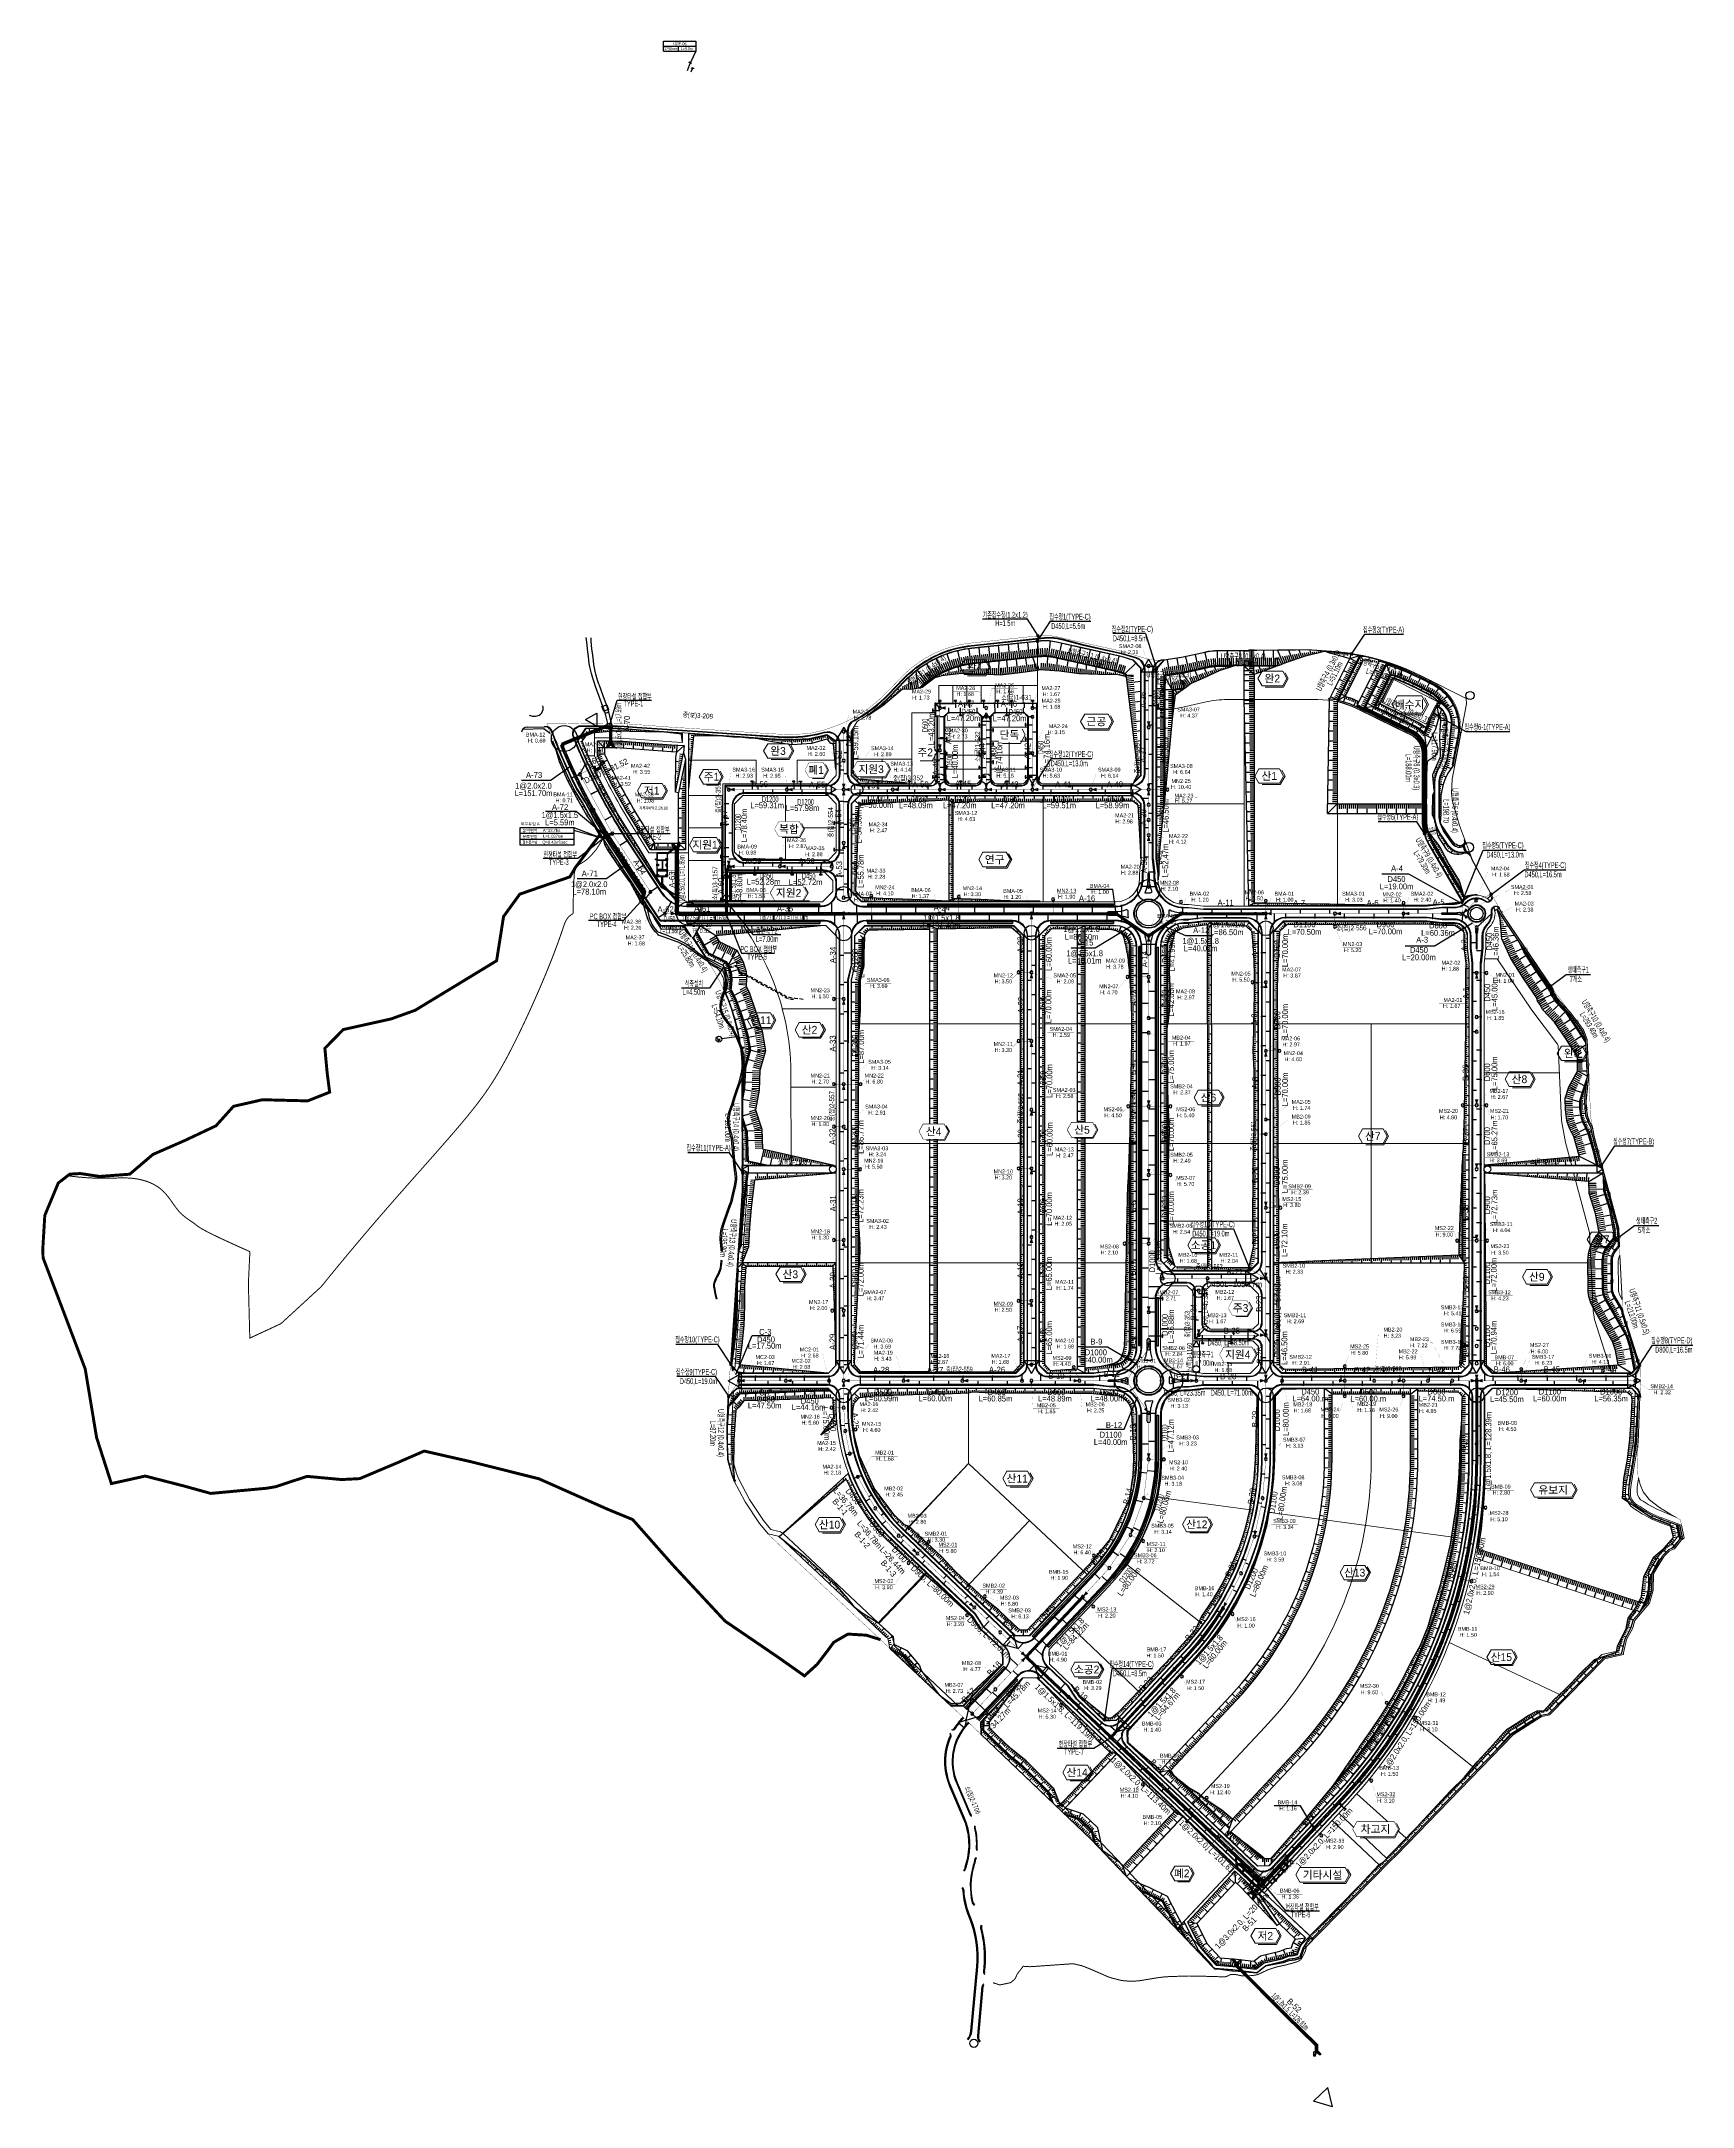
# Model space of a CAD drawing. Extents: x 230860 to 235519, y 342878 to 344985.
# Drawn here: x 231436 to 233120, y 342878 to 344985 of the extents above; entities that cross this region are included whole.
import ezdxf
from ezdxf.enums import TextEntityAlignment as Align

# ---------------------------------------------------------------- set-up
doc = ezdxf.new("R2010")
doc.units = 0
doc.set_wipeout_variables(frame=1)
doc.header["$PDMODE"] = 35
for name, pattern in [('CENTER', [2, 1.25, -0.25, 0.25, -0.25]), ('CENTER2', [1.125, 0.75, -0.125, 0.125, -0.125]), ('DASHED2', [0.375, 0.25, -0.125]), ('HIDDEN', [9.525, 6.35, -3.175]), ('HIDDEN2', [0.1875, 0.125, -0.0625]), ('PHANTOM2', [1.25, 0.625, -0.125, 0.125, -0.125, 0.125, -0.125]), ('PHANTOMX2', [5, 2.5, -0.5, 0.5, -0.5, 0.5, -0.5])]:
    doc.linetypes.add(name, pattern=pattern)
for name, color, linetype in [('##L형측구', 8, 'Continuous'), ('##가장자리차선', 7, 'Continuous'), ('##보도', 3, 'Continuous'), ('##보차도경계석', 30, 'Continuous'), ('##식수대', 104, 'Continuous'), ('##자전거', 11, 'Continuous'), ('#00_구역계_금회 변경(210413)', 1, 'Continuous'), ('-중심선', 1, 'HIDDEN'), ('0. 우수관경및연장', 7, 'Continuous'), ('0.basin1', 2, 'Continuous'), ('00.화살표', 7, 'Continuous'), ('___비다짐', 5, 'Continuous'), ('___생태측구', 231, 'Continuous'), ('___오수관(D300)', 6, 'Continuous'), ('___오수맨홀', 3, 'Continuous'), ('A_기계(1단계)', 1, 'Continuous'), ('AE0101_콘크리트교', 7, 'Continuous'), ('AE340_암거', 7, 'Continuous'), ('AZ0803-콘크리트구조물', 7, 'Continuous'), ('BA001', 5, 'Continuous'), ('CE-SLOP-FILL', 9, 'Continuous'), ('HS.블록연결관', 5, 'Continuous'), ('HS.블록연결관T', 2, 'Continuous'), ('mfilterout', 7, 'Continuous'), ('MN info M1', 2, 'Continuous'), ('PC', 253, 'Continuous'), ('PCBOX', 150, 'Continuous'), ('PCBOX접합부 현장타설', 7, 'Continuous'), ('storm_2호 street inlet', 4, 'Continuous'), ('storm_2호 우수받이', 1, 'Continuous'), ('storm_arrow', 7, 'Continuous'), ('storm_MH', 2, 'Continuous'), ('storm_pipe dia_length', 7, 'Continuous'), ('storm_pipe text', 1, 'Continuous'), ('storm_U형측구', 130, 'Continuous'), ('storm_도수로', 60, 'Continuous'), ('storm_면벽', 7, 'Continuous'), ('storm_블록연결관', 1, 'Continuous'), ('storm_외부수로', 7, 'Continuous'), ('storm_우수연결관', 120, 'Continuous'), ('storm_집수정', 4, 'Continuous'), ('WOO', 7, 'Continuous'), ('기계', 1, 'Continuous'), ('도로시종점', 1, 'Continuous'), ('맨홀(지구)', 2, 'Continuous'), ('맨홀5m이상', 1, 'Continuous'), ('맨홀지시선', 7, 'Continuous'), ('방수', 5, 'CENTER'), ('블록맨홀', 1, 'Continuous'), ('비탈면', 7, 'Continuous')]:
    doc.layers.add(name, color=color, linetype=linetype)
for name, color, linetype, lineweight in [('00_도로_계획선', 7, 'Continuous', 0), ('0_도로명', 7, 'Continuous', 0), ('0_획지경계선', 8, 'Continuous', 5), ('___농수로(기존라인)', 8, 'Continuous', 0), ('__우수외부유입', 1, 'PHANTOMX2', 5), ('storm_pipe', 160, 'Continuous', 30), ('블럭명', 7, 'Continuous', 0)]:
    doc.layers.add(name, color=color, linetype=linetype, lineweight=lineweight)
doc.styles.get("Standard").update_dxf_attribs({"font": 'Dotum.TTF'})
doc.styles.add('돋움체', font='DotumChe.TTF')
doc.styles.add('스타일1', font='H2HDRM.TTF')
doc.linetypes.add('XUC', pattern='A,0.4,-0.15,["U <",돋움체,S=0.1,R=0,X=-0.1,Y=-0.05],-0.05', length=0.6)
doc.dimstyles.new('치수1', dxfattribs={"dimtxt": 0.2, "dimasz": 0.2, "dimexe": 0.05, "dimexo": 0.01, "dimgap": 0.1, "dimtad": 1, "dimtih": 1, "dimtoh": 1, "dimdsep": 46, "dimtxsty": 'Standard', "dimcen": 0, "dimclrd": 3, "dimclre": 3, "dimadec": 0, "dimazin": 0, "dimtfac": 1, "dimtmove": 0, "dimatfit": 3, "dimfxl": 1, "dimarcsym": 0})

# ---------------------------------------------------------------- blocks, each defined once
blk = doc.blocks.new('집수정')
at = {"layer": 'storm_집수정', "color": 7}
for p, q in [((244926.1, 275597.3), (244923.8, 275599.1)), ((244925.9, 275599.4), (244924.1, 275597))]:
    blk.add_line(p, q, dxfattribs=at)
for points in [[(244924.1, 275597), (244926.1, 275597.3), (244925.9, 275599.4), (244923.8, 275599.1)], [(244924.3, 275597.4), (244925.8, 275597.6), (244925.6, 275599.1), (244924.1, 275598.9)]]:
    blk.add_lwpolyline(points, close=True, dxfattribs=at)
blk = doc.blocks.new('*D7')
at = {"layer": 'Defpoints', "color": 0, "transparency": 16777216}
for p in [(232125.7, 343966.6), (232126.2, 343967.8), (232126.2, 343966.6)]:
    blk.add_point(p, dxfattribs=at)
at = {"layer": 'storm_외부수로', "color": 3, "lineweight": -2, "transparency": 16777216}
for p, q in [((232126.2, 343967.8), (232125.7, 343967.8)), ((232125.7, 343967.6), (232125.7, 343967.4)), ((232125.7, 343966.8), (232125.7, 343967)), ((232126.2, 343966.6), (232125.7, 343966.6))]:
    blk.add_line(p, q, dxfattribs=at)
at = {"layer": 'storm_외부수로', "color": 3, "transparency": 16777216}
for points in [[(232125.7, 343967.6), (232125.8, 343967.6), (232125.7, 343967.8)], [(232125.7, 343966.8), (232125.8, 343966.8), (232125.7, 343966.6)]]:
    blk.add_solid(points, dxfattribs=at)
at = {"layer": 'storm_외부수로', "color": 0, "transparency": 16777216, "insert": (232125.7, 343967.2), "char_height": 0.2, "attachment_point": 5}
blk.add_mtext('1.2', dxfattribs=at)
blk = doc.blocks.new('*D8')
at = {"layer": 'Defpoints', "color": 0, "transparency": 16777216}
for p in [(232126.4, 343966.4), (232127.6, 343966.4), (232127.6, 343965.9)]:
    blk.add_point(p, dxfattribs=at)
at = {"layer": 'storm_외부수로', "color": 3, "lineweight": -2, "transparency": 16777216}
for p, q in [((232126.4, 343966.3), (232126.4, 343965.8)), ((232126.6, 343965.9), (232127.4, 343965.9)), ((232127.6, 343966.3), (232127.6, 343965.8))]:
    blk.add_line(p, q, dxfattribs=at)
at = {"layer": 'storm_외부수로', "color": 3, "transparency": 16777216}
for points in [[(232126.6, 343965.9), (232126.6, 343965.9), (232126.4, 343965.9)], [(232127.4, 343965.9), (232127.4, 343965.9), (232127.6, 343965.9)]]:
    blk.add_solid(points, dxfattribs=at)
at = {"layer": 'storm_외부수로', "color": 0, "transparency": 16777216, "insert": (232127, 343966.1), "char_height": 0.2, "attachment_point": 5}
blk.add_mtext('1.2', dxfattribs=at)
blk = doc.blocks.new('A$Ccffabd4f')
at = {"layer": 'PC', "color": 1}
for p, q in [((3.9, 2.9), (0, 1.7)), ((0, 1.7), (0.2, 0)), ((4.1, 1.1), (0.1, 0.6)), ((4.1, 0.8), (0.2, 0.3)), ((4.2, 0.4), (0.2, 0)), ((4.2, 0.4), (3.9, 2.9))]:
    blk.add_line(p, q, dxfattribs=at)
blk = doc.blocks.new('1')
at = {"layer": 'storm_MH', "flags": 128}
blk.add_lwpolyline([(-0.75, 0, 1), (0.75, 0, 1)], format="xyb", close=True, dxfattribs=at)
blk = doc.blocks.new('A$C5C727840')
at = {"layer": '맨홀(지구)', "linetype": 'Continuous'}
blk.add_lwpolyline([(0, 0.9), (0, 0), (0.9, 0), (0.9, 0.9)], close=True, dxfattribs=at)
for points in [[(0.9, 0), (0, 0.9)], [(0, 0), (0.9, 0.9)]]:
    blk.add_lwpolyline(points, dxfattribs=at)
blk = doc.blocks.new('생태측구')
at = {"layer": '___생태측구', "const_width": 0.25, "flags": 128}
blk.add_lwpolyline([(233062.4, 343556.1, 1), (233064.8, 343556.1, 1)], format="xyb", close=True, dxfattribs=at)
at = {"layer": '___생태측구', "const_width": 0.25}
for points in [[(233064.4, 343555.2), (233062.7, 343556.9)], [(233064.4, 343556.9), (233062.7, 343555.2)]]:
    blk.add_lwpolyline(points, dxfattribs=at)
blk = doc.blocks.new('화살')
h = blk.add_hatch(color=5)
h.set_gradient(color1=(0, 0, 255), one_color=1, tint=1, name='INVHEMISPHERICAL')
h.paths.add_polyline_path([(15, 252), (-15, 252), (-15, 62), (-43, 62), (0, -76), (43, 62), (15, 62)])
at = {"color": 5, "lineweight": 5}
for p, q in [((-15, 62), (-15, 252)), ((15, 62), (15, 252))]:
    blk.add_line(p, q, dxfattribs=at)
at = {"layer": 'mfilterout', "color": 5, "lineweight": 5}
for q in [(-43, 62), (43, 62)]:
    blk.add_line((0, -76), q, dxfattribs=at)
for points in [[(-43, 62), (-15, 62)], [(15, 62), (43, 62)]]:
    blk.add_lwpolyline(points, dxfattribs=at)
blk = doc.blocks.new('m')
at = {"layer": 'mfilterout', "lineweight": 15, "ltscale": 0.01}
h = blk.add_hatch(dxfattribs=at)
h.set_pattern_fill('EARTH', color=256, scale=0.04, style=2)
h.paths.add_polyline_path([(-0.5, 0.6, 1), (0.5, 0.6, 1)])
for radius in [0.45, 0.5]:
    blk.add_circle((0, 0.6), radius)
at = {"layer": 'mfilterout', "color": 3, "lineweight": 25, "ltscale": 0.01}
for p, q in [((0.1, 0.3), (-0.1, 0.3)), ((-0.1, 0.2), (-0.1, 0.3)), ((0.1, 0.2), (0.1, 0.3))]:
    blk.add_line(p, q, dxfattribs=at)
blk.add_lwpolyline([(-0.2, 0.2), (-0.2, 0.4, -0.414214), (-0.1, 0.4), (0.1, 0.4, -0.414214), (0.2, 0.4), (0.2, 0.2)], format="xyb", dxfattribs=at)

msp = doc.modelspace()

# ---------------------------------------------------------------- hatches: boundary and pattern name
h = msp.add_hatch()
h.set_pattern_fill('ANSI31', color=0)
h.set_pattern_definition([(135, (-169779.86355, 482038.38835), (-0.08838834765, -0.08838834765), [])])
h.paths.add_polyline_path([(232082.75, 344110.554), (232085.25, 344110.554), (232085.25, 344110.754), (232082.75, 344110.754)])
h = msp.add_hatch()
h.set_pattern_fill('ANSI31', color=256, style=0)
h.set_pattern_definition([(135, (-169779.30869, 485060.019), (-0.08838834765, -0.08838834765), [])])
h.paths.add_polyline_path([(232655.03, 343132.23), (232655.175, 343132.092), (232656.552, 343133.543), (232656.407, 343133.68)])
h = msp.add_hatch()
h.set_pattern_fill('ANSI31', color=256, angle=90, style=0)
h.set_pattern_definition([(225, (-169779.30869, 485060.019), (0.08838834765, -0.08838834765), [])])
h.paths.add_polyline_path([(232705.178, 343132.443), (232705.041, 343132.298), (232706.5, 343130.929), (232706.637, 343131.075)])
at = {"layer": '___비다짐'}
h = msp.add_hatch(dxfattribs=at)
h.set_pattern_fill('HEX', color=256, scale=5)
h.set_pattern_definition([(0, (0, 0), (0, 1.0825317547), [0.625, -1.25]), (120, (0, 0), (-0.9375, -0.5412658774), [0.625, -1.25]), (60, (0.625, 0), (-0.9375, 0.5412658774), [0.625, -1.25])])
h.paths.add_polyline_path([(232037.581, 344128.43), (232036.469, 344127.697), (232045.95, 344109.993), (232046.653, 344107.196), (232059.068, 344094.685), (232059.594, 344095.032)])
at = {"layer": 'storm_pipe text'}
h = msp.add_hatch(dxfattribs=at)
h.set_pattern_fill('ANSI31', color=0, scale=0.05)
h.set_pattern_definition([(45, (-1.58102, -0.90116), (-0.112253201513, 0.112253201513), [])])
edge = h.paths.add_edge_path()
edge.add_line((232001.087, 344245.022), (232000.695, 344245.81))
edge.add_arc((232000.526, 344245.234), 0.6, 73.630942, 96.194422)
edge.add_line((232000.461, 344245.83), (232000.963, 344244.823))
edge.add_arc((232000.526, 344245.234), 0.6, 316.78594, 339.349421)
at = {"layer": 'storm_U형측구', "linetype": 'XUC', "ltscale": 22}
h = msp.add_hatch(color=256, dxfattribs=at)
edge = h.paths.add_edge_path()
edge.add_arc((232814.698, 344335.123), 0.644, 0, 360)
h = msp.add_hatch(color=256, dxfattribs=at)
edge = h.paths.add_edge_path()
edge.add_arc((232852.663, 344332.604), 0.644, 0, 360)
h = msp.add_hatch(color=256, dxfattribs=at)
edge = h.paths.add_edge_path()
edge.add_arc((232749.454, 344314.347), 0.644, 0, 360)
h = msp.add_hatch(color=256, dxfattribs=at)
edge = h.paths.add_edge_path()
edge.add_arc((232758.012, 344311.836), 0.644, 0, 360)
h = msp.add_hatch(color=256, dxfattribs=at)
edge = h.paths.add_edge_path()
edge.add_arc((232279.767, 344298.343), 0.644, 0, 360)
h = msp.add_hatch(color=256, dxfattribs=at)
edge = h.paths.add_edge_path()
edge.add_arc((232573.401, 344303.691), 0.644, 0, 360)
h = msp.add_hatch(color=256, dxfattribs=at)
edge = h.paths.add_edge_path()
edge.add_arc((232922.432, 344100.732), 0.644, 0, 360)
h = msp.add_hatch(color=256, dxfattribs=at)
edge = h.paths.add_edge_path()
edge.add_arc((232100.826, 344070.634), 0.644, 0, 360)
h = msp.add_hatch(color=256, dxfattribs=at)
edge = h.paths.add_edge_path()
edge.add_arc((232143.175, 343516.86), 0.644, 0, 360)
at = {"layer": '블록맨홀'}
h = msp.add_hatch(color=9, dxfattribs=at)
h.dxf.hatch_style = 1
edge = h.paths.add_edge_path(flags=17)
edge.add_line((232453.816, 344377.715), (232451.454, 344379.515))
h.paths.add_polyline_path([(232451.791, 344379.258), (232451.992, 344377.772), (232453.478, 344377.972), (232453.278, 344379.459)], flags=16)
h.paths.add_polyline_path([(232451.454, 344379.515), (232451.735, 344377.434), (232453.816, 344377.715), (232453.535, 344379.796)])
edge = h.paths.add_edge_path()
edge.add_line((232451.735, 344377.434), (232453.535, 344379.796))

# ---------------------------------------------------------------- linework, layer by layer
at = {"layer": '##L형측구'}
for points in [[(232348.001, 344296.967), (232350.001, 344296.967), (232350.001, 344231.845, -0.41421356), (232343.501, 344225.345), (232270.911, 344225.345, -0.41421356), (232258.411, 344237.845), (232258.411, 344281.493, -0.27290947), (232264.862, 344292.432), (232268.416, 344294.397), (232272.637, 344296.927), (232276.767, 344299.602), (232280.803, 344302.419), (232284.738, 344305.374), (232288.568, 344308.463), (232292.289, 344311.684), (232295.895, 344315.033), (232299.315, 344318.437), (232315.398, 344335.009), (232318.251, 344337.849), (232321.131, 344340.523), (232324.102, 344343.096), (232327.16, 344345.564), (232330.301, 344347.923), (232333.524, 344350.174), (232336.822, 344352.31), (232340.193, 344354.332), (232343.632, 344356.235), (232347.134, 344358.019), (232350.695, 344359.678), (232354.313, 344361.214), (232357.982, 344362.623), (232361.697, 344363.905), (232365.454, 344365.056), (232369.25, 344366.077), (232373.078, 344366.965), (232376.934, 344367.721), (232380.815, 344368.341), (232384.809, 344368.839), (232459.086, 344376.788), (232460.788, 344376.942), (232462.405, 344377.035), (232463.549, 344377.062), (232464.023, 344377.074), (232465.64, 344377.06), (232467.258, 344376.992), (232468.873, 344376.872), (232470.48, 344376.698), (232472.083, 344376.471), (232473.68, 344376.191), (232475.262, 344375.86), (232476.92, 344375.454), (232498.614, 344369.775), (232537.455, 344361.094), (232552.522, 344356.535, -0.33053648), (232561.401, 344344.571), (232561.401, 344237.845, -0.41421356), (232548.901, 344225.345), (232457.901, 344225.345, -0.41421356), (232451.401, 344231.845)], [(232915.426, 344112.708, -0.38116459), (232914.251, 344108.199), (232913.091, 344107.427, -0.31783725), (232909.051, 344107.54, 0.37578193), (232889.022, 344106.028, -0.20122578), (232877.252, 344101.091), (232864.815, 344101.091), (232849.526, 344099.341), (232621.29, 344099.341), (232606.036, 344101.091), (232601.651, 344101.091, -0.41421356), (232571.151, 344131.591), (232571.151, 344135.975), (232569.401, 344151.229), (232569.401, 344342.217, -0.38553721), (232580.667, 344354.656, -0.38553721)], [(231957.251, 344280.958, 0.22784384), (231951.946, 344286.066, 0.22784384)], [(232147.092, 343622.897), (232237.911, 343622.897, 0.41421356), (232250.411, 343635.397), (232250.411, 344072.841, 0.41421356), (232234.911, 344088.341), (232067.598, 344088.341), (232036.911, 344134.898), (232020.477, 344159.831), (232020.136, 344160.35), (232017.414, 344164.527), (232014.729, 344168.72), (232012.079, 344172.936), (232009.464, 344177.173), (232006.882, 344181.431), (232004.337, 344185.711), (232001.826, 344190.011), (231999.351, 344194.332), (231996.911, 344198.673), (231994.507, 344203.033), (231992.139, 344207.414), (231990.822, 344209.897), (231982.501, 344222.817), (231981.682, 344224.46), (231979.49, 344228.944), (231977.335, 344233.447), (231975.216, 344237.968), (231973.135, 344242.504), (231971.091, 344247.059), (231969.084, 344251.629), (231967.115, 344256.217), (231965.184, 344260.819), (231963.29, 344265.438), (231961.434, 344270.072), (231959.616, 344274.721), (231957.837, 344279.385), (231957.415, 344280.519), (231957.251, 344280.958)], [(233066.052, 343634.475, -0.39276019), (233053.586, 343622.897), (232916.401, 343622.897, -0.41421356), (232903.901, 343635.397), (232903.901, 344044.966), (232905.651, 344060.255), (232905.651, 344072.691, -0.20122578), (232910.588, 344084.462, 0.24227782), (232914.965, 344097.717, -0.29293766), (232916.916, 344102.164), (232917.13, 344102.307, -0.35165332), (232922.741, 344101.807, -0.35165332)], [(232429.401, 343622.897, 0.41421356), (232441.901, 343635.397), (232441.901, 344072.841, 0.41421356), (232426.401, 344088.341)], [(232558.401, 344061.84, 0.41421592), (232531.901, 344088.341), (232465.401, 344088.341, 0.41421356), (232449.901, 344072.841), (232449.901, 343635.397, 0.41542079), (232462.453, 343622.897), (232509.512, 343622.897), (232524.767, 343624.647), (232529.901, 343624.647, 0.41421356), (232558.401, 343653.147), (232558.401, 344061.84)], [(232680.901, 343706.744), (232680.901, 343677.397, -0.41421356), (232672.401, 343668.897), (232628.401, 343668.897, -0.41421356), (232619.901, 343677.397), (232619.901, 343710.744, -0.41421356), (232628.401, 343719.244), (232668.401, 343719.244, -0.41421227), (232680.901, 343706.744, -0.41421227)], [(232380.105, 343283.607), (232419.664, 343325.458, 0.41352968), (232419.073, 343347.344), (232397.132, 343368.181), (232388.665, 343381.048), (232307.705, 343457.933, -0.20563005), (232250.411, 343591.355), (232250.411, 343602.395, 0.42004856), (232237.909, 343614.897), (232147.092, 343614.897)], [(232558.401, 343584.647, 0.41421356), (232529.901, 343613.147), (232524.767, 343613.147), (232509.512, 343614.897), (232270.911, 343614.897, 0.41421356), (232258.411, 343602.397), (232258.411, 343591.355, 0.20563005), (232313.214, 343463.734), (232426.646, 343356.012)], [(232454.108, 343318.9), (232683.01, 343101.521), (232765.343, 343189.233, 0.1907054), (232903.901, 343539.3), (232903.901, 343602.397, -0.41421356), (232916.401, 343614.897), (233054.416, 343614.897, -0.42534752), (233066.907, 343601.924)], [(232572.401, 343542.071), (232572.401, 343584.647, -0.41421356), (232600.901, 343613.147), (232606.036, 343613.147), (232621.29, 343614.897), (232668.401, 343614.897, -0.41421356), (232680.901, 343602.397), (232680.901, 343542.7, -0.18972037), (232601.622, 343341.283), (232535.371, 343270.164, -0.41703269), (232517.617, 343269.62), (232491.914, 343294.03), (232483.448, 343306.896), (232461.947, 343327.28)], [(232426.646, 343356.012), (232426.92, 343355.752, 0.41489777), (232448.858, 343356.344), (232511.125, 343422.219, 0.19160654), (232558.401, 343541.057), (232558.401, 343542.071)], [(232461.947, 343327.28, -0.41377283), (232461.347, 343349.176), (232521.299, 343412.602, 0.19160654), (232572.401, 343541.057), (232572.401, 343542.071)], [(232454.108, 343318.9), (232454.108, 343318.9, 0.41489777), (232432.17, 343318.308), (232390.217, 343273.924)]]:
    msp.add_lwpolyline(points, format="xyb", dxfattribs=at)
for points in [[(232348.001, 344309.545), (232367.493, 344309.545)], [(232348.001, 344309.545), (232348.001, 344296.967)], [(232451.401, 344309.545), (232367.493, 344309.545)], [(232451.401, 344232.088), (232451.401, 344309.545)], [(232234.911, 344088.341), (232067.598, 344088.341), (232036.911, 344134.898), (232020.477, 344159.831), (232020.136, 344160.35), (232017.414, 344164.527), (232014.729, 344168.72), (232012.079, 344172.936), (232009.464, 344177.173), (232006.882, 344181.431), (232004.337, 344185.711), (232001.826, 344190.011), (231999.351, 344194.332), (231996.911, 344198.673), (231994.507, 344203.033), (231992.139, 344207.414), (231990.822, 344209.897), (231982.501, 344222.817), (231981.682, 344224.46), (231979.49, 344228.944), (231977.335, 344233.447), (231975.216, 344237.968), (231973.135, 344242.504), (231971.091, 344247.059), (231969.084, 344251.629), (231967.115, 344256.217), (231965.184, 344260.819), (231963.29, 344265.438), (231961.434, 344270.072), (231959.616, 344274.721), (231957.837, 344279.385), (231957.415, 344280.519), (231957.251, 344280.958)], [(232558.401, 343542.071), (232558.401, 343584.647)]]:
    msp.add_lwpolyline(points, dxfattribs=at)
for points in [[(232357.001, 344231.845), (232357.001, 344296.717), (232360.829, 344300.545), (232391.372, 344300.545), (232395.201, 344296.717), (232395.201, 344231.845, -0.41421356), (232388.701, 344225.345), (232363.501, 344225.345, -0.41421356)], [(232408.029, 344300.545), (232438.573, 344300.545), (232442.401, 344296.717), (232442.401, 344232.088), (232442.401, 344231.845, -0.41421356), (232435.901, 344225.345), (232410.701, 344225.345, -0.41421356), (232404.201, 344231.845), (232404.201, 344296.717)], [(232237.911, 344225.345), (232133.628, 344225.345), (232133.628, 344139.945), (232234.411, 344139.945, -0.41421356), (232246.911, 344127.445), (232246.911, 344117.841, -0.41421356), (232231.411, 344102.341), (232094.558, 344102.341, -0.25215954), (232069.092, 344116.056), (232034.253, 344168.912), (232034.053, 344169.218), (232031.318, 344173.41), (232028.618, 344177.628), (232025.954, 344181.869), (232023.326, 344186.133), (232020.733, 344190.418), (232018.177, 344194.725), (232015.658, 344199.054), (232013.175, 344203.404), (232010.73, 344207.774), (232008.321, 344212.166), (232005.95, 344216.578), (232003.617, 344221.01), (232001.321, 344225.46), (231999.063, 344229.931), (231996.843, 344234.421), (231994.661, 344238.929), (231992.517, 344243.456), (231990.412, 344247.999), (231988.345, 344252.562), (231986.317, 344257.142), (231984.328, 344261.738), (231982.377, 344266.352), (231980.467, 344270.981), (231980.425, 344271.085), (231978.727, 344275.299, -0.53144365), (231986.61, 344286.977), (232017.165, 344286.977), (232023.813, 344286.865), (232030.454, 344286.526), (232043.432, 344285.644), (232043.432, 344285.644), (232125.704, 344280.053), (232149.704, 344278.422), (232188.182, 344275.808), (232193.002, 344275.564), (232197.922, 344275.487), (232202.842, 344275.581), (232207.756, 344275.845), (232212.657, 344276.279), (232217.541, 344276.884), (232222.401, 344277.657), (232227.23, 344278.6), (232232.024, 344279.708), (232234.672, 344280.418, -0.49324503), (232250.411, 344268.345), (232250.411, 344237.845, -0.41421356)], [(232237.911, 344218.345), (232153.128, 344218.345, 0.41421356), (232140.628, 344205.845), (232140.628, 344159.445, 0.41421356), (232153.128, 344146.945), (232237.911, 344146.945, 0.41421356), (232250.411, 344159.445), (232250.411, 344205.845, 0.41421356)], [(232531.151, 344102.341, 0.41421356), (232559.651, 344130.841), (232559.651, 344135.975), (232561.401, 344151.229), (232561.401, 344205.845, 0.41421356), (232548.901, 344218.345), (232270.911, 344218.345, 0.41421356), (232258.411, 344205.845), (232258.411, 344117.841, 0.41421356), (232273.911, 344102.341)], [(232258.411, 343974.341), (232258.411, 343635.397, 0.41421356), (232270.911, 343622.897), (232429.401, 343622.897, 0.41421356), (232441.901, 343635.397), (232441.901, 344072.841, 0.41421356), (232426.401, 344088.341), (232277.411, 344088.341, 0.41421356), (232261.911, 344072.841), (232261.911, 344042.812), (232258.411, 344027.812)], [(232606.036, 344089.591), (232621.29, 344091.341), (232665.401, 344091.341, -0.41421356), (232680.901, 344075.841), (232680.901, 343739.744, -0.41421356), (232668.401, 343727.244), (232587.901, 343727.244, -0.41421356), (232572.401, 343742.744), (232572.401, 344061.091, -0.41421356), (232600.901, 344089.591)], [(232704.401, 344091.341, 0.41421356), (232688.901, 344075.841), (232688.901, 343635.397, 0.41421356), (232701.401, 343622.897), (232883.401, 343622.897, 0.41421356), (232895.901, 343635.397), (232895.901, 344044.966), (232894.151, 344060.255), (232894.151, 344072.691, 0.20122578), (232889.214, 344084.462, -0.00444877), (232889.022, 344084.654, 0.20122578), (232877.252, 344089.591), (232864.815, 344089.591), (232849.526, 344091.341)], [(232612.901, 343661.897), (232672.401, 343661.897, -0.41421356), (232680.901, 343653.397), (232680.901, 343635.397, -0.41421356), (232668.401, 343622.897), (232621.29, 343622.897), (232606.036, 343624.647), (232600.901, 343624.647, -0.41421356), (232572.401, 343653.147), (232572.401, 343703.744, -0.41421356), (232587.901, 343719.244), (232604.401, 343719.244, -0.41421356), (232612.901, 343710.744)], [(232883.401, 343614.897), (232701.401, 343614.897, 0.41421356), (232688.901, 343602.397), (232688.901, 343542.7, -0.18972037), (232607.475, 343335.83), (232541.009, 343264.479, 0.41140005), (232541.548, 343246.895), (232673.563, 343121.525, 0.4160307), (232691.288, 343122.038), (232759.643, 343194.916, 0.1906051), (232895.901, 343539.366), (232895.901, 343602.397, 0.41421356)]]:
    msp.add_lwpolyline(points, format="xyb", close=True, dxfattribs=at)
at = {"layer": '##L형측구', "ltscale": 30, "flags": 128}
for points in [[(232376.985, 343118.785, 0.18436304), (232379.09, 343121.439, -0.01529184), (232380.33, 343126.111), (232380.331, 343126.114, 0.17574364), (232377.62, 343172.849), (232363.663, 343205.326, -0.20834472), (232363.913, 343255.844, 0.25246561), (232362.76, 343259.282)], [(232376.985, 343118.785, 0.18436304), (232379.09, 343121.439, -0.01529184), (232380.33, 343126.111), (232380.331, 343126.114, 0.17574364), (232377.62, 343172.849), (232363.663, 343205.326, -0.20834472), (232363.913, 343255.844, 0.25246561), (232362.76, 343259.282)], [(232376.985, 343118.785, 0.18436304), (232379.09, 343121.439, -0.01529184), (232380.33, 343126.111), (232380.331, 343126.114, 0.17574364), (232377.62, 343172.849), (232363.663, 343205.326, -0.20834472), (232363.913, 343255.844, 0.25246561), (232362.76, 343259.282)], [(232364.224, 343263.011, 0.2773537), (232368.189, 343263.9, -0.04846119), (232375.658, 343273.587), (232376.892, 343274.9)], [(232364.224, 343263.011, 0.2773537), (232368.189, 343263.9, -0.04846119), (232375.658, 343273.587), (232376.892, 343274.9)], [(232364.224, 343263.011, 0.2773537), (232368.189, 343263.9, -0.04846119), (232375.658, 343273.587), (232376.892, 343274.9)], [(232381.228, 342946.482, 0.15581444), (232385.035, 342955.442), (232391.151, 343021.273, 0.11616166), (232384.386, 343069.744), (232382.377, 343074.926, -0.07757893), (232377.173, 343098.748, 0.20648118), (232375.444, 343102.09)], [(232381.228, 342946.482, 0.15581444), (232385.035, 342955.442), (232391.151, 343021.273, 0.11616166), (232384.386, 343069.744), (232382.377, 343074.926, -0.07757893), (232377.173, 343098.748, 0.20648118), (232375.444, 343102.09)], [(232381.228, 342946.482, 0.15581444), (232385.035, 342955.442), (232391.151, 343021.273, 0.11616166), (232384.386, 343069.744), (232382.377, 343074.926, -0.07757893), (232377.173, 343098.748, 0.20648118), (232375.444, 343102.09)], [(232398.203, 343013.399, -0.21342177), (232397.216, 343016.297), (232397.623, 343020.672, 0.08774497), (232394.376, 343059.983, -0.20941397), (232394.944, 343063.752)], [(232398.203, 343013.399, -0.21342177), (232397.216, 343016.297), (232397.623, 343020.672, 0.08774497), (232394.376, 343059.983, -0.20941397), (232394.944, 343063.752)], [(232398.203, 343013.399, -0.21342177), (232397.216, 343016.297), (232397.623, 343020.672, 0.08774497), (232394.376, 343059.983, -0.20941397), (232394.944, 343063.752)], [(232393.128, 342944.276, -0.19708324), (232391.133, 342950.807), (232395.796, 343001.01, -0.21342177), (232397.299, 343003.678)], [(232393.128, 342944.276, -0.19708324), (232391.133, 342950.807), (232395.796, 343001.01, -0.21342177), (232397.299, 343003.678)], [(232393.128, 342944.276, -0.19708324), (232391.133, 342950.807), (232395.796, 343001.01, -0.21342177), (232397.299, 343003.678)]]:
    msp.add_lwpolyline(points, format="xyb", dxfattribs=at)
at = {"layer": '##L형측구', "ltscale": 30}
for points in [[(232381.631, 343270.452), (232380.398, 343269.138, 0.29831633), (232369.635, 343207.892), (232383.403, 343175.855, 0.11603043), (232384.719, 343174.752)], [(232381.631, 343270.452), (232380.398, 343269.138, 0.29831633), (232369.635, 343207.892), (232383.403, 343175.855, 0.11603043), (232384.719, 343174.752)], [(232381.631, 343270.452), (232380.398, 343269.138, 0.29831633), (232369.635, 343207.892), (232383.403, 343175.855, 0.11603043), (232384.719, 343174.752)], [(232387.856, 343164.941, 0.13404103), (232387.696, 343162.972, -0.07225183), (232389.574, 343141.448, 0.11991085), (232390.095, 343139.752)], [(232387.856, 343164.941, 0.13404103), (232387.696, 343162.972, -0.07225183), (232389.574, 343141.448, 0.11991085), (232390.095, 343139.752)], [(232387.856, 343164.941, 0.13404103), (232387.696, 343162.972, -0.07225183), (232389.574, 343141.448, 0.11991085), (232390.095, 343139.752)], [(232389.247, 343132.721, 0.12231959), (232388.276, 343131.197, -0.02379875), (232386.559, 343124.256), (232386.558, 343124.253, 0.13229141), (232385.542, 343086.536, 0.17715278), (232387.512, 343083.934)], [(232389.247, 343132.721, 0.12231959), (232388.276, 343131.197, -0.02379875), (232386.559, 343124.256), (232386.558, 343124.253, 0.13229141), (232385.542, 343086.536, 0.17715278), (232387.512, 343083.934)], [(232389.247, 343132.721, 0.12231959), (232388.276, 343131.197, -0.02379875), (232386.559, 343124.256), (232386.558, 343124.253, 0.13229141), (232385.542, 343086.536, 0.17715278), (232387.512, 343083.934)]]:
    msp.add_lwpolyline(points, format="xyb", dxfattribs=at)
at = {"layer": '##L형측구'}
for centre, radius in [((232565.401, 344095.341), 15), ((232899.901, 344095.341), 9), ((232565.401, 343618.897), 15)]:
    msp.add_circle(centre, radius, dxfattribs=at)
at = {"layer": '##가장자리차선', "ltscale": 30, "const_width": 0.15, "flags": 128}
for points in [[(232377.112, 343118.57, 0.1848681), (232379.331, 343121.373, -0.015322), (232380.569, 343126.04), (232380.57, 343126.043, 0.17574364), (232377.85, 343172.948), (232363.893, 343205.425, -0.20846989), (232364.154, 343255.771, 0.25450975), (232362.931, 343259.464, 0.25450975)], [(232377.112, 343118.57, 0.1848681), (232379.331, 343121.373, -0.015322), (232380.569, 343126.04), (232380.57, 343126.043, 0.17574364), (232377.85, 343172.948), (232363.893, 343205.425, -0.20846989), (232364.154, 343255.771, 0.25450975), (232362.931, 343259.464, 0.25450975)], [(232377.112, 343118.57, 0.1848681), (232379.331, 343121.373, -0.015322), (232380.569, 343126.04), (232380.57, 343126.043, 0.17574364), (232377.85, 343172.948), (232363.893, 343205.425, -0.20846989), (232364.154, 343255.771, 0.25450975), (232362.931, 343259.464, 0.25450975)], [(232364.145, 343262.774, 0.27939595), (232368.384, 343263.741, -0.0485836), (232375.841, 343273.415), (232377.074, 343274.729)], [(232364.145, 343262.774, 0.27939595), (232368.384, 343263.741, -0.0485836), (232375.841, 343273.415), (232377.074, 343274.729)], [(232364.145, 343262.774, 0.27939595), (232368.384, 343263.741, -0.0485836), (232375.841, 343273.415), (232377.074, 343274.729)], [(232381.448, 343270.623), (232380.215, 343269.309, 0.29831633), (232369.406, 343207.794), (232383.185, 343175.73, 0.11793864), (232384.606, 343174.528, 0.11793864)], [(232381.448, 343270.623), (232380.215, 343269.309, 0.29831633), (232369.406, 343207.794), (232383.185, 343175.73, 0.11793864), (232384.606, 343174.528, 0.11793864)], [(232381.448, 343270.623), (232380.215, 343269.309, 0.29831633), (232369.406, 343207.794), (232383.185, 343175.73, 0.11793864), (232384.606, 343174.528, 0.11793864)], [(232387.621, 343165.026, 0.13441064), (232387.451, 343162.92, -0.07231869), (232389.324, 343141.448, 0.12084972), (232389.88, 343139.625, 0.12084972)], [(232387.621, 343165.026, 0.13441064), (232387.451, 343162.92, -0.07231869), (232389.324, 343141.448, 0.12084972), (232389.88, 343139.625, 0.12084972)], [(232387.621, 343165.026, 0.13441064), (232387.451, 343162.92, -0.07231869), (232389.324, 343141.448, 0.12084972), (232389.88, 343139.625, 0.12084972)], [(232389.075, 343132.902, 0.12336149), (232388.033, 343131.261, -0.02385176), (232386.32, 343124.327), (232386.319, 343124.324, 0.13231787), (232385.301, 343086.47, 0.17755277), (232387.377, 343083.724, 0.17755277)], [(232389.075, 343132.902, 0.12336149), (232388.033, 343131.261, -0.02385176), (232386.32, 343124.327), (232386.319, 343124.324, 0.13231787), (232385.301, 343086.47, 0.17755277), (232387.377, 343083.724, 0.17755277)], [(232389.075, 343132.902, 0.12336149), (232388.033, 343131.261, -0.02385176), (232386.32, 343124.327), (232386.319, 343124.324, 0.13231787), (232385.301, 343086.47, 0.17755277), (232387.377, 343083.724, 0.17755277)], [(232381.417, 342946.319, 0.15581444), (232385.284, 342955.419), (232391.4, 343021.25, 0.11616166), (232384.62, 343069.835), (232382.61, 343075.016, -0.07758276), (232377.422, 343098.764, 0.20654534), (232375.603, 343102.283, 0.20654534)], [(232381.417, 342946.319, 0.15581444), (232385.284, 342955.419), (232391.4, 343021.25, 0.11616166), (232384.62, 343069.835), (232382.61, 343075.016, -0.07758276), (232377.422, 343098.764, 0.20654534), (232375.603, 343102.283, 0.20654534)], [(232381.417, 342946.319, 0.15581444), (232385.284, 342955.419), (232391.4, 343021.25, 0.11616166), (232384.62, 343069.835), (232382.61, 343075.016, -0.07758276), (232377.422, 343098.764, 0.20654534), (232375.603, 343102.283, 0.20654534)], [(232398.019, 343013.229, -0.21342177), (232396.968, 343016.321), (232397.374, 343020.695, 0.08774335), (232394.134, 343059.919, -0.20937504), (232394.732, 343063.886, -0.20937504)], [(232398.019, 343013.229, -0.21342177), (232396.968, 343016.321), (232397.374, 343020.695, 0.08774335), (232394.134, 343059.919, -0.20937504), (232394.732, 343063.886, -0.20937504)], [(232398.019, 343013.229, -0.21342177), (232396.968, 343016.321), (232397.374, 343020.695, 0.08774335), (232394.134, 343059.919, -0.20937504), (232394.732, 343063.886, -0.20937504)], [(232392.935, 342944.117, -0.19708324), (232390.884, 342950.83), (232395.547, 343001.033, -0.21342177), (232397.151, 343003.879, -0.21342177)], [(232392.935, 342944.117, -0.19708324), (232390.884, 342950.83), (232395.547, 343001.033, -0.21342177), (232397.151, 343003.879, -0.21342177)], [(232392.935, 342944.117, -0.19708324), (232390.884, 342950.83), (232395.547, 343001.033, -0.21342177), (232397.151, 343003.879, -0.21342177)]]:
    msp.add_lwpolyline(points, format="xyb", dxfattribs=at)
at = {"layer": '##보도', "color": 8}
for p, q in [((232258.911, 343602.397), (232258.911, 343591.355)), ((232557.901, 343585.897), (232557.901, 343585.897)), ((232557.901, 343585.897), (232557.901, 343585.897))]:
    msp.add_line(p, q, dxfattribs=at)
for points in [[(232265.104, 344291.995), (232268.665, 344293.964), (232272.901, 344296.502), (232277.046, 344299.187), (232281.097, 344302.014), (232285.045, 344304.979), (232288.889, 344308.079), (232292.623, 344311.312), (232296.242, 344314.673), (232299.671, 344318.086), (232315.754, 344334.658), (232318.598, 344337.489), (232321.465, 344340.151), (232324.423, 344342.712), (232327.467, 344345.169), (232330.595, 344347.518), (232333.803, 344349.759), (232337.087, 344351.886), (232340.443, 344353.899), (232343.866, 344355.794), (232347.353, 344357.569), (232350.898, 344359.221), (232354.5, 344360.75), (232358.153, 344362.154), (232361.852, 344363.429), (232365.592, 344364.575), (232369.371, 344365.592), (232373.183, 344366.476), (232377.022, 344367.228), (232380.885, 344367.846), (232384.867, 344368.342), (232459.136, 344376.291), (232460.825, 344376.443), (232462.425, 344376.535), (232463.561, 344376.562), (232464.027, 344376.574), (232465.628, 344376.56), (232467.229, 344376.493), (232468.827, 344376.374), (232470.418, 344376.201), (232472.005, 344375.977), (232473.585, 344375.7), (232475.152, 344375.372), (232476.797, 344374.969), (232498.496, 344369.289), (232537.328, 344360.611), (232552.377, 344356.056)], [(232569.901, 344151.258), (232569.901, 344342.217)], [(231938.183, 344296.733), (231940.138, 344296.78)], [(232349.501, 344296.467), (232347.501, 344296.467)], [(232349.501, 344296.467), (232349.501, 344231.845)], [(231927.139, 344283.465), (231948.502, 344283.976)], [(231931.562, 344285.572), (231949.094, 344285.991)], [(231948.502, 344283.976), (231955.129, 344279.494)], [(232067.328, 344087.841), (232036.493, 344134.623), (232020.06, 344159.556), (232019.717, 344160.077), (232016.994, 344164.255), (232014.307, 344168.452), (232011.655, 344172.672), (232009.037, 344176.912), (232006.454, 344181.174), (232003.906, 344185.457), (232001.393, 344189.76), (231998.917, 344194.085), (231996.474, 344198.43), (231994.068, 344202.793), (231991.698, 344207.178), (231990.39, 344209.644), (231982.066, 344222.57), (231981.233, 344224.238), (231979.04, 344228.727), (231976.883, 344233.233), (231974.763, 344237.757), (231972.679, 344242.298), (231970.634, 344246.856), (231968.626, 344251.43), (231966.654, 344256.021), (231964.722, 344260.628), (231962.826, 344265.25), (231960.969, 344269.888), (231959.149, 344274.541), (231957.369, 344279.208), (231956.946, 344280.345), (231956.783, 344280.783)], [(232357.501, 344232.088), (232357.501, 344231.845)], [(232388.701, 344225.845), (232363.501, 344225.845)], [(232394.701, 344232.088), (232394.701, 344231.845)], [(232404.701, 344232.088), (232404.701, 344231.845)], [(232435.901, 344225.845), (232410.701, 344225.845)], [(232451.901, 344233.845), (232451.901, 344236.33)], [(232451.901, 344231.845), (232451.901, 344232.088)], [(232559.151, 344136.004), (232560.901, 344151.258)], [(232569.901, 344151.258), (232571.651, 344136.004)], [(232559.151, 344130.841), (232559.151, 344136.004)], [(232571.651, 344131.591), (232571.651, 344136.004)], [(232094.558, 344105.341), (232094.558, 344102.841)], [(232230.03, 344102.841), (232230.03, 344105.341)], [(232278.805, 344105.341), (232278.805, 344102.841)], [(232529.699, 344102.841), (232529.699, 344105.341)], [(232601.651, 344101.591), (232606.064, 344101.591), (232621.318, 344099.841)], [(232067.899, 344083.341), (232107.67, 344083.341)], [(232094.558, 344087.841), (232094.558, 344085.341)], [(232230.018, 344087.841), (232230.018, 344085.341)], [(232278.805, 344087.841), (232278.805, 344085.341)], [(232426.401, 344087.841), (232426.401, 344085.341)], [(232465.401, 344087.841), (232465.401, 344085.341)], [(232529.699, 344087.841), (232529.699, 344085.341)], [(232600.901, 344089.091), (232606.064, 344089.091)], [(232621.318, 344090.841), (232606.064, 344089.091)], [(232262.411, 344072.841), (232262.411, 344042.754)], [(232557.901, 344061.841), (232555.401, 344061.841)], [(232572.901, 343742.744), (232572.901, 344061.091)], [(232572.901, 344061.091), (232575.401, 344061.091)], [(232262.411, 344042.754), (232258.911, 344027.754), (232258.911, 343963.461)], [(232904.401, 343635.397), (232904.401, 344044.937)], [(232258.911, 343635.397), (232258.911, 343974.341)], [(232572.899, 343742.744), (232575.399, 343742.744)], [(232587.901, 343727.744), (232668.401, 343727.744)], [(232572.901, 343653.147), (232572.901, 343703.744)], [(232572.901, 343703.744), (232575.401, 343703.744)], [(232587.901, 343718.744), (232604.401, 343718.744)], [(232672.401, 343661.397), (232612.401, 343661.397), (232612.401, 343710.744)], [(232628.401, 343718.744), (232668.401, 343718.744)], [(232680.401, 343706.744), (232680.401, 343677.397)], [(232557.901, 343654.53), (232555.401, 343654.53)], [(232572.903, 343654.53), (232575.401, 343654.53)], [(232680.401, 343653.397), (232680.401, 343635.397)], [(232147.092, 343626.397), (232147.092, 343623.397)], [(232147.092, 343623.397), (232237.911, 343623.397)], [(232270.911, 343623.397), (232429.401, 343623.397)], [(232600.901, 343625.147), (232606.064, 343625.147), (232621.318, 343623.397), (232668.401, 343623.397)], [(232916.401, 343623.397), (233053.586, 343623.397)], [(232147.092, 343614.397), (232237.911, 343614.397)], [(232147.092, 343614.397), (232147.092, 343611.397)], [(232270.911, 343614.397), (232509.484, 343614.397)], [(232606.064, 343612.647), (232621.318, 343614.397)], [(232555.401, 343583.582), (232557.901, 343583.582)], [(232572.901, 343583.582), (232575.401, 343583.582)], [(232448.532, 343356.727), (232446.709, 343358.438)], [(232461.676, 343348.796), (232463.499, 343347.085)], [(232419.337, 343325.84), (232417.514, 343327.551)], [(232430.274, 343315.574), (232432.097, 343313.863)], [(232376.472, 343287.042), (232379.723, 343283.93)]]:
    msp.add_lwpolyline(points, dxfattribs=at)
for points in [[(232560.901, 344344.571, 0.33053648), (232552.377, 344356.056)], [(232580.716, 344354.158, 0.38553721), (232569.901, 344342.217)], [(232560.901, 344344.571), (232560.901, 344237.845, -0.41421356), (232548.901, 344225.845), (232457.901, 344225.845)], [(231933.737, 344297.658, 0.11502416), (231938.183, 344296.733)], [(231940.138, 344296.78, 0.50367207), (231947.542, 344307.29)], [(231931.562, 344285.572, 0.36858901), (231925.76, 344280.377)], [(231956.783, 344280.783, 0.3198893), (231949.094, 344285.991)], [(232069.509, 344116.331), (232034.671, 344169.187), (232034.471, 344169.491), (232031.738, 344173.682), (232029.041, 344177.896), (232026.378, 344182.133), (232023.752, 344186.393), (232021.162, 344190.675), (232018.608, 344194.979), (232016.091, 344199.303), (232013.611, 344203.65), (232011.168, 344208.017), (232008.761, 344212.404), (232006.392, 344216.813), (232004.061, 344221.241), (232001.767, 344225.688), (231999.51, 344230.154), (231997.292, 344234.64), (231995.112, 344239.145), (231992.97, 344243.668), (231990.866, 344248.208), (231988.802, 344252.767), (231986.775, 344257.342), (231984.787, 344261.934), (231982.839, 344266.544), (231980.93, 344271.17), (231980.889, 344271.272), (231979.19, 344275.486, -0.53144365), (231986.61, 344286.477), (232017.161, 344286.477), (232023.796, 344286.365), (232030.424, 344286.027), (232043.398, 344285.145), (232125.67, 344279.554), (232149.67, 344277.924), (232188.152, 344275.309), (232192.985, 344275.064), (232197.923, 344274.987), (232202.86, 344275.081), (232207.792, 344275.346), (232212.71, 344275.782), (232217.611, 344276.389), (232222.488, 344277.165), (232227.334, 344278.111), (232232.146, 344279.223), (232234.802, 344279.935, -0.49324503), (232249.911, 344268.345)], [(232249.911, 344268.345), (232249.911, 344237.845, -0.41421356), (232237.911, 344225.845), (232133.128, 344225.845), (232133.128, 344139.445), (232234.411, 344139.445, -0.41421356), (232246.411, 344127.445), (232246.411, 344117.841, -0.41421356), (232231.411, 344102.841), (232094.558, 344102.841)], [(232343.501, 344225.845), (232270.911, 344225.845, -0.41421356), (232258.911, 344237.845), (232258.911, 344281.493)], [(232435.901, 344225.845, 0.41421356), (232441.901, 344231.845), (232441.901, 344232.088)], [(232560.901, 344151.258), (232560.901, 344205.845, 0.41421356), (232548.901, 344217.845), (232270.911, 344217.845, 0.41421356), (232258.911, 344205.845), (232258.911, 344117.841, 0.41421356), (232273.911, 344102.841), (232531.151, 344102.841)], [(232531.151, 344102.841, 0.41421356), (232559.151, 344130.841)], [(232069.509, 344116.331, 0.25215954), (232094.558, 344102.841)], [(232888.665, 344106.378, -0.20122578), (232877.252, 344101.591), (232864.787, 344101.591), (232849.498, 344099.841), (232621.318, 344099.841)], [(232909.351, 344107.94, 0.37578193), (232888.665, 344106.378)], [(232909.351, 344107.94, 0.31783725), (232912.814, 344107.843), (232913.974, 344108.615, 0.38116459), (232914.981, 344112.48)], [(232922.395, 344101.447, 0.35165332), (232917.407, 344101.891), (232917.193, 344101.748, 0.29293766), (232915.459, 344097.795)], [(232067.328, 344087.841), (232234.911, 344087.841, -0.41421356), (232249.911, 344072.841), (232249.911, 343635.397)], [(232277.411, 344087.841, 0.41421356), (232262.411, 344072.841)], [(232277.411, 344087.841), (232426.401, 344087.841, -0.41421356), (232441.401, 344072.841), (232441.401, 343635.397)], [(232531.901, 344087.841), (232465.401, 344087.841, 0.41421356), (232450.401, 344072.841), (232450.401, 343635.397)], [(232621.318, 344090.841), (232665.401, 344090.841, -0.41421356), (232680.401, 344075.841), (232680.401, 343739.744)], [(232704.401, 344090.841, 0.41421356), (232689.401, 344075.841), (232689.401, 343635.397, 0.41421356), (232701.401, 343623.397), (232883.401, 343623.397, 0.41421356), (232895.401, 343635.397), (232895.401, 344044.937), (232893.651, 344060.226), (232893.651, 344072.691, 0.20122578), (232888.864, 344084.105, -0.00444877), (232888.665, 344084.303, 0.20122578), (232877.252, 344089.091), (232864.787, 344089.091), (232849.498, 344090.841), (232704.401, 344090.841)], [(232910.938, 344084.105, 0.20122578), (232906.151, 344072.691), (232906.151, 344060.226), (232904.401, 344044.937)], [(232910.938, 344084.105, 0.24227782), (232915.459, 344097.795, 0.24227782)], [(232462.401, 343623.397), (232509.484, 343623.397), (232524.738, 343625.147), (232529.901, 343625.147, 0.41421356), (232557.901, 343653.147), (232557.901, 344061.841)], [(232572.901, 343742.744, 0.41421356), (232587.901, 343727.744)], [(232668.401, 343727.744, 0.41421356), (232680.401, 343739.744)], [(232587.901, 343718.744, 0.41421356), (232572.901, 343703.744)], [(232612.401, 343710.744, 0.41421356), (232604.401, 343718.744)], [(232628.401, 343718.744, 0.41421356), (232620.401, 343710.744)], [(232672.401, 343669.397), (232628.401, 343669.397, -0.41421356), (232620.401, 343677.397), (232620.401, 343710.744)], [(232680.401, 343706.744, 0.41421485), (232668.401, 343718.744)], [(232563.651, 343653.147, -0.09842159), (232561.086, 343640.24, 0.59381097), (232561.637, 343639.557, -0.07086161), (232567.555, 343639.786, 0.5518254), (232569.122, 343641.783, -0.08606431), (232567.151, 343653.147), (232567.151, 343660.071, 1), (232563.651, 343660.071), (232563.651, 343653.147)], [(232672.401, 343669.397, 0.41421356), (232680.401, 343677.397)], [(232680.401, 343653.397, 0.41421356), (232672.401, 343661.397)], [(232572.901, 343653.147, 0.41421356), (232600.901, 343625.147)], [(232237.911, 343623.397, 0.41421356), (232249.911, 343635.397)], [(232258.911, 343635.397, 0.41421356), (232270.911, 343623.397)], [(232429.401, 343623.397, 0.41421356), (232441.401, 343635.397)], [(232450.401, 343635.397, 0.41544571), (232462.451, 343623.397, 0.09541564)], [(232600.901, 343618.397), (232606.398, 343618.397, 1), (232606.398, 343619.397), (232600.901, 343619.397, -0.10747622), (232586.885, 343622.445, 0.59381097), (232586.183, 343621.918, -0.05287331), (232586.354, 343617.493, 0.5518254), (232588.406, 343615.999, -0.0950975), (232600.901, 343618.397)], [(232668.401, 343623.397, 0.41421356), (232680.401, 343635.397)], [(232904.401, 343635.397, 0.41421356), (232916.401, 343623.397)], [(233053.586, 343623.397, 0.39276019), (233065.553, 343634.512)], [(232249.911, 343602.397, 0.41421356), (232237.911, 343614.397)], [(232249.911, 343602.397), (232249.911, 343591.355, 0.20563005), (232307.361, 343457.57), (232388.279, 343380.725)], [(232270.911, 343614.397, 0.41421356), (232258.911, 343602.397)], [(232313.558, 343464.096), (232427.264, 343356.114, 0.41489777), (232448.495, 343356.687), (232510.762, 343422.562, 0.19160654), (232557.901, 343541.057), (232557.901, 343584.647, 0.41421356), (232529.901, 343612.647), (232524.738, 343612.647), (232509.484, 343614.397)], [(232492.3, 343294.353), (232483.834, 343307.219), (232462.291, 343327.643, -0.41377283), (232461.71, 343348.832), (232521.663, 343412.259, 0.19160654), (232572.901, 343541.057), (232572.901, 343584.647, -0.41421356), (232600.901, 343612.647), (232606.064, 343612.647)], [(232621.318, 343614.397), (232668.401, 343614.397, -0.41421356), (232680.401, 343602.397), (232680.401, 343542.7, -0.18972037), (232601.256, 343341.624), (232535.006, 343270.505, -0.41703269), (232517.962, 343269.983), (232492.3, 343294.353)], [(232563.651, 343584.647), (232563.651, 343577.944, 1), (232567.151, 343577.944), (232567.151, 343584.647, -0.09842159), (232569.717, 343597.554, 0.59381097), (232569.165, 343598.237, -0.07086161), (232563.247, 343598.008, 0.5518254), (232561.68, 343596.011, -0.08606431), (232563.651, 343584.647)], [(232683.032, 343100.811), (232765.843, 343189.101, 0.1906051), (232904.401, 343539.366), (232904.401, 343602.397, -0.41421356), (232916.401, 343614.397), (233054.416, 343614.397)], [(233066.407, 343601.943, 0.42534752), (233054.416, 343614.397)], [(232388.279, 343380.725), (232396.746, 343367.858), (232418.729, 343346.982, -0.41352968), (232419.3, 343325.801), (232379.742, 343283.951)], [(232683.032, 343100.811), (232453.764, 343318.537, 0.41489777), (232432.533, 343317.964), (232390.581, 343273.581)]]:
    msp.add_lwpolyline(points, format="xyb", dxfattribs=at)
for points in [[(232237.911, 344217.845), (232153.128, 344217.845, 0.41421356), (232141.128, 344205.845), (232141.128, 344159.445, 0.41421356), (232153.128, 344147.445), (232237.911, 344147.445, 0.41421356), (232249.911, 344159.445), (232249.911, 344205.845, 0.41421356)], [(232565.901, 344131.591, 0.09524421), (232568.449, 344118.336, -0.55419906), (232566.946, 344116.284, 0.0545505), (232562.38, 344116.122, -0.59381097), (232561.853, 344116.825, 0.10747622), (232564.901, 344130.841), (232564.901, 344136.328, -1), (232565.901, 344136.328)], [(232542.515, 344099.061, -0.08606431), (232531.151, 344097.091), (232524.472, 344097.091, 1), (232524.472, 344093.591), (232531.901, 344093.591, -0.0983095), (232544.03, 344091.183, 0.59114762), (232544.714, 344091.731, -0.06899218), (232544.512, 344097.495, 0.5518254)], [(232600.901, 344094.841, 0.0950975), (232588.406, 344092.442, -0.5518254), (232586.354, 344093.936, 0.05469383), (232586.16, 344098.513, -0.59567784), (232586.861, 344099.043, 0.10703501), (232601.651, 344095.841), (232606.389, 344095.841, -1), (232606.389, 344094.841)], [(232882.404, 344096.46, -0.05986484), (232877.252, 344095.841), (232864.405, 344095.841, 1), (232864.405, 344094.841), (232877.252, 344094.841, -0.07574127), (232883.729, 344093.854, 0.55591036), (232884.371, 344094.409), (232884.241, 344095.236, 0.43870212)], [(232900.833, 344079.811), (232900.006, 344079.681, 0.43870212), (232898.782, 344077.844, -0.05986484), (232899.401, 344072.691), (232899.401, 344059.844, 1), (232900.401, 344059.844), (232900.401, 344072.691, -0.07574127), (232901.388, 344079.168, 0.55591036)], [(232561.828, 344072.443, -0.54870152), (232563.386, 344074.437, 0.06918582), (232569.165, 344074.681, -0.59381097), (232569.717, 344073.998, 0.09842159), (232567.151, 344061.091), (232567.151, 344054.412, -1), (232563.651, 344054.412), (232563.651, 344061.841, 0.08532873)], [(232524.413, 343618.397), (232529.901, 343618.397, -0.10747622), (232543.917, 343615.349, 0.59381097), (232544.62, 343615.876, -0.05287331), (232544.448, 343620.302, 0.5518254), (232542.396, 343621.795, -0.0950975), (232529.901, 343619.397), (232524.413, 343619.397, 1)], [(232883.401, 343614.397), (232701.401, 343614.397, 0.41421356), (232689.401, 343602.397), (232689.401, 343542.7, -0.18972037), (232607.841, 343335.489), (232541.375, 343264.138, 0.41140005), (232541.892, 343247.257), (232673.907, 343121.888, 0.4160307), (232690.923, 343122.38), (232759.278, 343195.258, 0.1906051), (232895.401, 343539.366), (232895.401, 343602.397, 0.41421356)]]:
    msp.add_lwpolyline(points, format="xyb", close=True, dxfattribs=at)
for centre, radius in [((232565.401, 344095.341), 12.5), ((232899.901, 344095.341), 6.5), ((232565.401, 343618.897), 12.5)]:
    msp.add_circle(centre, radius, dxfattribs=at)
for centre, radius, start, end in [((232270.911, 344281.493), 12, 118.940662, 180), ((232343.501, 344231.845), 6, 270, 0), ((232363.501, 344231.845), 6, 180, 270), ((232388.701, 344231.845), 6, 270, 0), ((232410.701, 344231.845), 6, 180, 270), ((232457.901, 344231.845), 6, 180, 270), ((232601.651, 344131.591), 30, 180, 270), ((232899.901, 344095.341), 18.75, 43.638999, 55.578656), ((232899.901, 344095.341), 18.75, 8.401112, 20.555002), ((232531.901, 344061.841), 26, 359.99954, 90), ((232600.901, 344061.091), 28, 90, 180), ((232434.411, 343591.355), 175.5, 180, 226.479061)]:
    msp.add_arc(centre, radius, start, end, dxfattribs=at)
at = {"layer": '##보차도경계석', "ltscale": 30, "const_width": 0.2, "flags": 128}
for points in [[(232376.551, 343119.516, 0.18230456), (232378.27, 343121.665, -0.01518396), (232379.515, 343126.354), (232379.516, 343126.358, 0.17574364), (232376.839, 343172.514), (232362.882, 343204.991, -0.20865612), (232363.166, 343256.257, 0.15322422), (232363.301, 343257.989)], [(232376.551, 343119.516, 0.18230456), (232378.27, 343121.665, -0.01518396), (232379.515, 343126.354), (232379.516, 343126.358, 0.17574364), (232376.839, 343172.514), (232362.882, 343204.991, -0.20865612), (232363.166, 343256.257, 0.15322422), (232363.301, 343257.989)], [(232376.551, 343119.516, 0.18230456), (232378.27, 343121.665, -0.01518396), (232379.515, 343126.354), (232379.516, 343126.358, 0.17574364), (232376.839, 343172.514), (232362.882, 343204.991, -0.20865612), (232363.166, 343256.257, 0.15322422), (232363.301, 343257.989)], [(232385.007, 343175.561, -0.09844265), (232384.142, 343176.289), (232370.416, 343208.228, -0.29831633), (232381.017, 343268.556), (232382.251, 343269.87)], [(232385.007, 343175.561, -0.09844265), (232384.142, 343176.289), (232370.416, 343208.228, -0.29831633), (232381.017, 343268.556), (232382.251, 343269.87)], [(232385.007, 343175.561, -0.09844265), (232384.142, 343176.289), (232370.416, 343208.228, -0.29831633), (232381.017, 343268.556), (232382.251, 343269.87)], [(232366.066, 343263.199, 0.15218928), (232367.418, 343264.271, -0.04883291), (232375.039, 343274.168), (232376.272, 343275.482)], [(232366.066, 343263.199, 0.15218928), (232367.418, 343264.271, -0.04883291), (232375.039, 343274.168), (232376.272, 343275.482)], [(232366.066, 343263.199, 0.15218928), (232367.418, 343264.271, -0.04883291), (232375.039, 343274.168), (232376.272, 343275.482)], [(232390.825, 343140.187, -0.1158725), (232390.426, 343141.452, 0.0720086), (232388.528, 343163.147, -0.13245108), (232388.655, 343164.651)], [(232390.825, 343140.187, -0.1158725), (232390.426, 343141.452, 0.0720086), (232388.528, 343163.147, -0.13245108), (232388.655, 343164.651)], [(232390.825, 343140.187, -0.1158725), (232390.426, 343141.452, 0.0720086), (232388.528, 343163.147, -0.13245108), (232388.655, 343164.651)], [(232387.972, 343084.649, -0.17551012), (232386.362, 343086.761, -0.13219467), (232387.373, 343124.01), (232387.374, 343124.013, 0.02360587), (232389.098, 343130.975, -0.11783814), (232389.833, 343132.105)], [(232387.972, 343084.649, -0.17551012), (232386.362, 343086.761, -0.13219467), (232387.373, 343124.01), (232387.374, 343124.013, 0.02360587), (232389.098, 343130.975, -0.11783814), (232389.833, 343132.105)], [(232387.972, 343084.649, -0.17551012), (232386.362, 343086.761, -0.13219467), (232387.373, 343124.01), (232387.374, 343124.013, 0.02360587), (232389.098, 343130.975, -0.11783814), (232389.833, 343132.105)], [(232380.584, 342947.037, 0.15581444), (232384.189, 342955.521), (232390.304, 343021.352, 0.11616166), (232383.594, 343069.437), (232381.585, 343074.618, -0.07756526), (232376.324, 343098.692, 0.17492478), (232375.251, 343101.113, 0.17492478)], [(232380.584, 342947.037, 0.15581444), (232384.189, 342955.521), (232390.304, 343021.352, 0.11616166), (232383.594, 343069.437), (232381.585, 343074.618, -0.07756526), (232376.324, 343098.692, 0.17492478), (232375.251, 343101.113, 0.17492478)], [(232380.584, 342947.037, 0.15581444), (232384.189, 342955.521), (232390.304, 343021.352, 0.11616166), (232383.594, 343069.437), (232381.585, 343074.618, -0.07756526), (232376.324, 343098.692, 0.17492478), (232375.251, 343101.113, 0.17492478)], [(232398.396, 343014.578, -0.14747682), (232398.063, 343016.219), (232398.469, 343020.594, 0.08785861), (232395.185, 343060.249, -0.20630708), (232395.663, 343063.299)], [(232398.396, 343014.578, -0.14747682), (232398.063, 343016.219), (232398.469, 343020.594, 0.08785861), (232395.185, 343060.249, -0.20630708), (232395.663, 343063.299)], [(232398.396, 343014.578, -0.14747682), (232398.063, 343016.219), (232398.469, 343020.594, 0.08785861), (232395.185, 343060.249, -0.20630708), (232395.663, 343063.299)], [(232393.786, 342944.814, -0.19708324), (232391.979, 342950.729), (232396.643, 343000.931, -0.14747682), (232397.272, 343002.483)], [(232393.786, 342944.814, -0.19708324), (232391.979, 342950.729), (232396.643, 343000.931, -0.14747682), (232397.272, 343002.483)], [(232393.786, 342944.814, -0.19708324), (232391.979, 342950.729), (232396.643, 343000.931, -0.14747682), (232397.272, 343002.483)]]:
    msp.add_lwpolyline(points, format="xyb", dxfattribs=at)
at = {"layer": '##보차도경계석', "ltscale": 30, "flags": 128}
for points in [[(232376.5, 343119.602, 0.18201884), (232378.173, 343121.692, -0.01517064), (232379.42, 343126.383), (232379.42, 343126.386, 0.17574364), (232376.747, 343172.474), (232362.791, 343204.951, -0.2086489), (232363.074, 343256.296, 0.14130781), (232363.229, 343257.84)], [(232376.5, 343119.602, 0.18201884), (232378.173, 343121.692, -0.01517064), (232379.42, 343126.383), (232379.42, 343126.386, 0.17574364), (232376.747, 343172.474), (232362.791, 343204.951, -0.2086489), (232363.074, 343256.296, 0.14130781), (232363.229, 343257.84)], [(232376.5, 343119.602, 0.18201884), (232378.173, 343121.692, -0.01517064), (232379.42, 343126.383), (232379.42, 343126.386, 0.17574364), (232376.747, 343172.474), (232362.791, 343204.951, -0.2086489), (232363.074, 343256.296, 0.14130781), (232363.229, 343257.84)], [(232376.602, 343119.43, 0.1825797), (232378.366, 343121.639, -0.01519713), (232379.611, 343126.326), (232379.612, 343126.329, 0.17574364), (232376.931, 343172.553), (232362.974, 343205.03, -0.20866324), (232363.258, 343256.218, 0.1637621), (232363.369, 343258.129)], [(232376.602, 343119.43, 0.1825797), (232378.366, 343121.639, -0.01519713), (232379.611, 343126.326), (232379.612, 343126.329, 0.17574364), (232376.931, 343172.553), (232362.974, 343205.03, -0.20866324), (232363.258, 343256.218, 0.1637621), (232363.369, 343258.129)], [(232376.602, 343119.43, 0.1825797), (232378.366, 343121.639, -0.01519713), (232379.611, 343126.326), (232379.612, 343126.329, 0.17574364), (232376.931, 343172.553), (232362.974, 343205.03, -0.20866324), (232363.258, 343256.218, 0.1637621), (232363.369, 343258.129)], [(232385.056, 343175.421, -0.10893692), (232384.055, 343176.237), (232370.324, 343208.189, -0.29831633), (232380.944, 343268.625), (232382.178, 343269.938)], [(232385.056, 343175.421, -0.10893692), (232384.055, 343176.237), (232370.324, 343208.189, -0.29831633), (232380.944, 343268.625), (232382.178, 343269.938)], [(232385.056, 343175.421, -0.10893692), (232384.055, 343176.237), (232370.324, 343208.189, -0.29831633), (232380.944, 343268.625), (232382.178, 343269.938)], [(232384.954, 343175.706, -0.08678843), (232384.228, 343176.341), (232370.508, 343208.268, -0.29831633), (232381.09, 343268.488), (232382.323, 343269.802)], [(232384.954, 343175.706, -0.08678843), (232384.228, 343176.341), (232370.508, 343208.268, -0.29831633), (232381.09, 343268.488), (232382.323, 343269.802)], [(232384.954, 343175.706, -0.08678843), (232384.228, 343176.341), (232370.508, 343208.268, -0.29831633), (232381.09, 343268.488), (232382.323, 343269.802)], [(232365.987, 343263.063, 0.16288316), (232367.502, 343264.217, -0.04884052), (232375.112, 343274.1), (232376.345, 343275.414)], [(232365.987, 343263.063, 0.16288316), (232367.502, 343264.217, -0.04884052), (232375.112, 343274.1), (232376.345, 343275.414)], [(232365.987, 343263.063, 0.16288316), (232367.502, 343264.217, -0.04884052), (232375.112, 343274.1), (232376.345, 343275.414)], [(232366.15, 343263.341, 0.14017027), (232367.334, 343264.326, -0.04882519), (232374.966, 343274.237), (232376.199, 343275.55)], [(232366.15, 343263.341, 0.14017027), (232367.334, 343264.326, -0.04882519), (232374.966, 343274.237), (232376.199, 343275.55)], [(232366.15, 343263.341, 0.14017027), (232367.334, 343264.326, -0.04882519), (232374.966, 343274.237), (232376.199, 343275.55)], [(232390.739, 343140.136, -0.11643389), (232390.326, 343141.451, 0.0720387), (232388.43, 343163.126, -0.13267212), (232388.561, 343164.685)], [(232390.739, 343140.136, -0.11643389), (232390.326, 343141.451, 0.0720387), (232388.43, 343163.126, -0.13267212), (232388.561, 343164.685)], [(232390.739, 343140.136, -0.11643389), (232390.326, 343141.451, 0.0720387), (232388.43, 343163.126, -0.13267212), (232388.561, 343164.685)], [(232390.911, 343140.238, -0.11528173), (232390.526, 343141.453, 0.07197803), (232388.626, 343163.167, -0.13221847), (232388.749, 343164.617)], [(232390.911, 343140.238, -0.11528173), (232390.526, 343141.453, 0.07197803), (232388.626, 343163.167, -0.13221847), (232388.749, 343164.617)], [(232390.911, 343140.238, -0.11528173), (232390.526, 343141.453, 0.07197803), (232388.626, 343163.167, -0.13221847), (232388.749, 343164.617)], [(232387.918, 343084.565, -0.17573072), (232386.266, 343086.734, -0.13220666), (232387.277, 343124.038), (232387.278, 343124.041, 0.02362974), (232389.001, 343131.001, -0.11846112), (232389.764, 343132.178)], [(232387.918, 343084.565, -0.17573072), (232386.266, 343086.734, -0.13220666), (232387.277, 343124.038), (232387.278, 343124.041, 0.02362974), (232389.001, 343131.001, -0.11846112), (232389.764, 343132.178)], [(232387.918, 343084.565, -0.17573072), (232386.266, 343086.734, -0.13220666), (232387.277, 343124.038), (232387.278, 343124.041, 0.02362974), (232389.001, 343131.001, -0.11846112), (232389.764, 343132.178)], [(232388.026, 343084.733, -0.17528072), (232386.459, 343086.788, -0.13218251), (232387.469, 343123.981), (232387.47, 343123.984, 0.02358162), (232389.195, 343130.948, -0.11718254), (232389.901, 343132.033)], [(232388.026, 343084.733, -0.17528072), (232386.459, 343086.788, -0.13218251), (232387.469, 343123.981), (232387.47, 343123.984, 0.02358162), (232389.195, 343130.948, -0.11718254), (232389.901, 343132.033)], [(232388.026, 343084.733, -0.17528072), (232386.459, 343086.788, -0.13218251), (232387.469, 343123.981), (232387.47, 343123.984, 0.02358162), (232389.195, 343130.948, -0.11718254), (232389.901, 343132.033)], [(232380.66, 342946.971, 0.15581444), (232384.289, 342955.512), (232390.404, 343021.343, 0.11616166), (232383.687, 343069.473), (232381.678, 343074.655, -0.07756693), (232376.424, 343098.699, 0.20625455), (232374.969, 343101.51)], [(232380.66, 342946.971, 0.15581444), (232384.289, 342955.512), (232390.404, 343021.343, 0.11616166), (232383.687, 343069.473), (232381.678, 343074.655, -0.07756693), (232376.424, 343098.699, 0.20625455), (232374.969, 343101.51)], [(232380.66, 342946.971, 0.15581444), (232384.289, 342955.512), (232390.404, 343021.343, 0.11616166), (232383.687, 343069.473), (232381.678, 343074.655, -0.07756693), (232376.424, 343098.699, 0.20625455), (232374.969, 343101.51)], [(232380.508, 342947.102, 0.15581444), (232384.089, 342955.53), (232390.205, 343021.361, 0.11616166), (232383.501, 343069.401), (232381.491, 343074.582, -0.07756358), (232376.225, 343098.686, 0.14811172), (232375.438, 343100.743, 0.14811172)], [(232380.508, 342947.102, 0.15581444), (232384.089, 342955.53), (232390.205, 343021.361, 0.11616166), (232383.501, 343069.401), (232381.491, 343074.582, -0.07756358), (232376.225, 343098.686, 0.14811172), (232375.438, 343100.743, 0.14811172)], [(232380.508, 342947.102, 0.15581444), (232384.089, 342955.53), (232390.205, 343021.361, 0.11616166), (232383.501, 343069.401), (232381.491, 343074.582, -0.07756358), (232376.225, 343098.686, 0.14811172), (232375.438, 343100.743, 0.14811172)], [(232398.308, 343014.531, -0.14747682), (232397.963, 343016.228), (232398.37, 343020.603, 0.08785932), (232395.088, 343060.224, -0.20632832), (232395.578, 343063.352)], [(232398.308, 343014.531, -0.14747682), (232397.963, 343016.228), (232398.37, 343020.603, 0.08785932), (232395.088, 343060.224, -0.20632832), (232395.578, 343063.352)], [(232398.308, 343014.531, -0.14747682), (232397.963, 343016.228), (232398.37, 343020.603, 0.08785932), (232395.088, 343060.224, -0.20632832), (232395.578, 343063.352)], [(232398.484, 343014.625, -0.14747682), (232398.162, 343016.21), (232398.569, 343020.584, 0.08785789), (232395.281, 343060.274, -0.20628503), (232395.747, 343063.246)], [(232398.484, 343014.625, -0.14747682), (232398.162, 343016.21), (232398.569, 343020.584, 0.08785789), (232395.281, 343060.274, -0.20628503), (232395.747, 343063.246)], [(232398.484, 343014.625, -0.14747682), (232398.162, 343016.21), (232398.569, 343020.584, 0.08785789), (232395.281, 343060.274, -0.20628503), (232395.747, 343063.246)], [(232393.709, 342944.75, -0.19708324), (232391.879, 342950.738), (232396.543, 343000.941, -0.14747682), (232397.194, 343002.546)], [(232393.709, 342944.75, -0.19708324), (232391.879, 342950.738), (232396.543, 343000.941, -0.14747682), (232397.194, 343002.546)], [(232393.709, 342944.75, -0.19708324), (232391.879, 342950.738), (232396.543, 343000.941, -0.14747682), (232397.194, 343002.546)], [(232393.864, 342944.877, -0.19708324), (232392.079, 342950.719), (232396.742, 343000.922, -0.14747682), (232397.35, 343002.42)], [(232393.864, 342944.877, -0.19708324), (232392.079, 342950.719), (232396.742, 343000.922, -0.14747682), (232397.35, 343002.42)], [(232393.864, 342944.877, -0.19708324), (232392.079, 342950.719), (232396.742, 343000.922, -0.14747682), (232397.35, 343002.42)]]:
    msp.add_lwpolyline(points, format="xyb", dxfattribs=at)
at = {"layer": '##식수대'}
for points in [[(232094.558, 344103.841), (232230.03, 344103.841)], [(232278.805, 344103.841), (232529.699, 344103.841)], [(232094.558, 344086.841), (232230.018, 344086.841)], [(232278.805, 344086.841), (232426.401, 344086.841)], [(232465.401, 344086.841), (232529.699, 344086.841)], [(232556.901, 343654.53), (232556.901, 344061.841)], [(232573.901, 343837.566), (232573.901, 344061.091)], [(232573.901, 343742.744), (232573.901, 343837.566)], [(232573.901, 343654.53), (232573.901, 343703.744)], [(232556.901, 343583.582), (232556.901, 343542.071)], [(232418.608, 343326.524), (232379.015, 343284.637)], [(232431.003, 343314.89), (232391.288, 343272.874)]]:
    msp.add_lwpolyline(points, dxfattribs=at)
for points in [[(232556.901, 343583.582), (232556.901, 343541.057, -0.19160654), (232510.035, 343423.249), (232447.803, 343357.411)], [(232573.901, 343583.582), (232573.901, 343541.057, -0.19160654), (232522.389, 343411.572), (232462.405, 343348.111)]]:
    msp.add_lwpolyline(points, format="xyb", dxfattribs=at)
for centre, radius in [((232565.401, 344095.341), 14.5), ((232899.901, 344095.341), 8.5), ((232565.401, 343618.897), 14.5)]:
    msp.add_circle(centre, radius, dxfattribs=at)
at = {"layer": '##자전거'}
for points in [[(232094.558, 344105.341), (232230.03, 344105.341)], [(232278.805, 344105.341), (232529.699, 344105.341)], [(232094.558, 344085.341), (232230.018, 344085.341)], [(232278.805, 344085.341), (232426.401, 344085.341)], [(232465.401, 344085.341), (232529.699, 344085.341)], [(232555.401, 343654.53), (232555.401, 344061.841)], [(232575.401, 343742.744), (232575.401, 344061.091)], [(232575.401, 343742.744), (232575.401, 343837.566)], [(232575.401, 343654.53), (232575.401, 343703.744)], [(232555.401, 343583.582), (232555.401, 343542.071)], [(232417.514, 343327.551), (232377.925, 343285.668)], [(232432.097, 343313.863), (232392.378, 343271.843)]]:
    msp.add_lwpolyline(points, dxfattribs=at)
for points in [[(232555.401, 343583.582), (232555.401, 343541.057, -0.19160654), (232508.945, 343424.28), (232446.709, 343358.438)], [(232575.401, 343583.582), (232575.401, 343541.057, -0.19160654), (232523.48, 343410.541), (232463.499, 343347.085)]]:
    msp.add_lwpolyline(points, format="xyb", dxfattribs=at)
at = {"layer": '#00_구역계_금회 변경(210413)', "linetype": 'PHANTOM2', "ltscale": 20, "const_width": 0.3, "flags": 128}
msp.add_lwpolyline([(232023.898, 344289.364), (232030.531, 344289.026), (232043.601, 344288.138), (232080.14, 344285.346), (232097.92, 344284.293), (232117.754, 344282.993), (232125.614, 344282.399), (232137.55, 344281.631), (232157.734, 344280.228), (232177.728, 344278.951), (232198.023, 344277.905), (232218.42, 344278.857), (232233.264, 344282.106), (232245.282, 344286.376), (232249.795, 344288.107), (232254.246, 344289.994), (232258.628, 344292.034), (232262.937, 344294.225), (232267.168, 344296.565), (232271.314, 344299.05), (232275.372, 344301.678), (232279.336, 344304.445), (232283.201, 344307.347), (232286.964, 344310.383), (232290.618, 344313.547), (232294.161, 344316.836), (232297.587, 344320.246), (232313.67, 344336.818), (232316.517, 344339.652), (232319.461, 344342.385), (232322.497, 344345.015), (232325.623, 344347.537), (232328.835, 344349.95), (232332.128, 344352.249), (232335.499, 344354.434), (232338.943, 344356.5), (232342.458, 344358.445), (232346.037, 344360.267), (232349.678, 344361.964), (232353.376, 344363.533), (232357.125, 344364.974), (232360.922, 344366.284), (232364.763, 344367.461), (232368.642, 344368.504), (232372.554, 344369.412), (232376.496, 344370.184), (232380.463, 344370.818), (232384.449, 344371.315), (232452.997, 344378.651), (232454.948, 344378.828), (232456.904, 344378.941), (232458.862, 344378.99), (232460.821, 344378.975), (232462.779, 344378.896), (232464.733, 344378.753), (232466.681, 344378.546), (232468.621, 344378.276), (232470.552, 344377.943), (232479.652, 344375.902), (232481.041, 344375.59), (232483.596, 344374.968), (232486.45, 344374.273), (232495.009, 344372.461), (232499.081, 344371.599), (232538.644, 344362.748), (232557.298, 344357.07), (232563.106, 344355.345), (232564.403, 344354.983), (232565.712, 344354.665), (232567.03, 344354.392), (232568.357, 344354.162), (232569.691, 344353.978), (232571.031, 344353.839), (232572.374, 344353.745), (232573.72, 344353.696), (232575.067, 344353.693), (232576.413, 344353.734), (232577.757, 344353.822), (232579.097, 344353.954), (232580.432, 344354.131), (232598.835, 344356.893), (232598.835, 344356.893), (232615.69, 344360.429), (232622.221, 344361.986), (232625.865, 344362.855), (232625.865, 344362.855), (232628.057, 344363.164), (232630.257, 344363.409), (232632.463, 344363.589), (232634.674, 344363.704), (232636.887, 344363.755), (232727.023, 344364.533), (232729.387, 344364.517), (232731.749, 344364.427), (232751.97, 344362.95), (232759.941, 344362.231), (232763.82, 344361.752), (232765.63, 344361.529), (232770.755, 344360.805), (232775.792, 344360.018), (232783.656, 344358.526), (232791.466, 344356.778), (232799.216, 344354.778), (232806.896, 344352.526), (232814.499, 344350.026), (232822.017, 344347.28), (232829.441, 344344.291), (232836.764, 344341.061), (232843.979, 344337.596), (232889.108, 344314.57), (232889.481, 344309.391), (232881.341, 344266.254), (232877.499, 344246.611), (232874.945, 344232.517), (232874.271, 344218.268), (232875.134, 344209.776), (232882.429, 344185.035), (232895.612, 344149.82), (232922.066, 344102.477), (232926.514, 344094.161), (232980.514, 344014.161), (233008.876, 343976.936), (233012.741, 343966.88), (233016.145, 343887.735), (233019.822, 343868.381), (233044.8, 343774.592), (233048.514, 343693.67), (233049.441, 343688.235), (233067.194, 343632.173), (233067.437, 343629.126), (233063.809, 343533.354), (233064.439, 343522.175), (233066.65, 343513.19), (233069.773, 343505.386), (233076.074, 343497.513), (233086.501, 343489.662), (233097.943, 343482.445), (233107.682, 343477.119), (233111.504, 343458.117), (233108.754, 343456.627), (233108.754, 343456.627), (233101.78, 343447.36), (233096.55, 343445.52), (233091.07, 343439.83), (233084.14, 343428.36), (233080.25, 343421.92), (233079.96, 343405.11), (233076.11, 343391.99), (233061.15, 343374.45), (233058.66, 343365.76), (233054.631, 343358.506), (233052.7, 343355.03), (233049.51, 343341.3), (233049.77, 343339.48), (233030.245, 343335.193), (232974.33, 343277.97), (232971.95, 343277.48), (232966.13, 343276.28), (232965.81, 343276.07), (232937.137, 343257.61), (232818.11, 343134.97), (232811.86, 343128.78), (232723.615, 343039.09), (232720.48, 343029.84), (232714.93, 343028.2), (232708.85, 343027.68), (232702.89, 343025.34), (232684.48, 343022.24), (232675.86, 343014.96), (232656.64, 343016.47), (232650.39, 343016.96), (232638.289, 343018.529), (232634.217, 343019.058), (232632.486, 343019.083), (232506.755, 343150.979), (232371.045, 343280.518), (232230.117, 343412.802), (232224.857, 343417.715), (232195.632, 343445.009), (232179.037, 343460.762), (232168.555, 343473.181), (232153.897, 343495.289), (232142.471, 343517.128), (232140.188, 343522.455), (232136.055, 343538.551), (232135.467, 343554.863), (232135.387, 343561.34), (232135.248, 343572.67), (232136.365, 343598.107), (232151.049, 343812.635), (232150.562, 343932.138), (232150.55, 343933.659), (232150.434, 343938.657), (232150.199, 343943.652), (232149.845, 343948.639), (232149.373, 343953.617), (232148.782, 343958.582), (232148.073, 343963.531), (232147.246, 343968.462), (232146.302, 343973.373), (232145.242, 343978.259), (232144.066, 343983.118), (232142.774, 343987.949), (232141.367, 343992.747), (232139.847, 343997.51), (232138.214, 344002.236), (232136.469, 344006.921), (232134.612, 344011.564), (232132.646, 344016.161), (232130.571, 344020.71), (232128.388, 344025.208), (232126.099, 344029.654), (232123.704, 344034.043), (232121.206, 344038.374), (232118.605, 344042.644), (232115.903, 344046.851), (232091.852, 344083.341), (232067.899, 344083.341), (232034.824, 344133.522), (232018.39, 344158.455), (232018.044, 344158.981), (232015.314, 344163.17), (232012.618, 344167.381), (232009.957, 344171.614), (232007.331, 344175.868), (232004.739, 344180.144), (232002.183, 344184.442), (231999.662, 344188.759), (231997.177, 344193.098), (231994.727, 344197.457), (231992.313, 344201.835), (231989.935, 344206.234), (231988.663, 344208.633), (231980.325, 344221.579), (231979.44, 344223.353), (231977.24, 344227.856), (231975.075, 344232.377), (231972.948, 344236.916), (231970.858, 344241.471), (231968.806, 344246.044), (231966.791, 344250.634), (231964.813, 344255.24), (231962.874, 344259.861), (231960.973, 344264.499), (231959.109, 344269.152), (231957.284, 344273.821), (231955.497, 344278.503), (231955.072, 344279.647), (231953.749, 344283.201), (231952.039, 344287.912), (231951.662, 344288.978), (231952.635, 344288.989), (231960.846, 344288.871), (231961.863, 344288.878), (231968.729, 344288.926), (231974.518, 344289.119), (231985.163, 344289.397), (231990.881, 344289.479), (232002.63, 344289.477), (232002.63, 344289.477), (232010.957, 344289.395), (232021.545, 344289.37)], close=True, dxfattribs=at)
at = {"layer": '-중심선', "color": 1, "linetype": 'CENTER', "ltscale": 5}
for points in [[(232064.192, 344149.693), (232069.192, 344149.993)], [(232064.192, 344149.993), (232069.192, 344149.693)], [(232069.492, 344149.693), (232074.492, 344149.993)], [(232069.492, 344149.993), (232074.492, 344149.693)], [(232669.652, 343107.56), (232674.002, 343111.705)], [(232669.87, 343107.354), (232673.784, 343111.911)], [(232695.155, 343110.281), (232691.302, 343113.483)], [(232694.949, 343110.062), (232691.508, 343113.702)]]:
    msp.add_lwpolyline(points, dxfattribs=at)
at = {"layer": '-중심선', "color": 1, "linetype": 'CENTER', "ltscale": 500}
for points in [[(232064.192, 344133.693), (232065.392, 344134.893)], [(232064.192, 344134.893), (232065.392, 344133.693)], [(232073.292, 344138.693), (232074.492, 344139.893)], [(232073.292, 344139.893), (232074.492, 344138.693)], [(232073.292, 344133.693), (232074.492, 344134.893)], [(232073.292, 344134.893), (232074.492, 344133.693)], [(232654.425, 343122.021), (232656.121, 343122.065)], [(232655.295, 343121.195), (232655.251, 343122.892)], [(232657.73, 343125.502), (232659.427, 343125.546)], [(232658.6, 343124.676), (232658.556, 343126.372)], [(232659.428, 343117.27), (232661.125, 343117.314)], [(232660.298, 343116.444), (232660.254, 343118.14)], [(232703.706, 343119.399), (232702.01, 343119.344)], [(232702.885, 343118.524), (232702.831, 343120.22)], [(232705.039, 343126.375), (232703.342, 343126.32)], [(232704.218, 343125.499), (232704.163, 343127.196)], [(232707.81, 343123.775), (232706.114, 343123.721)], [(232706.989, 343122.9), (232706.935, 343124.596)]]:
    msp.add_lwpolyline(points, dxfattribs=at)
at = {"color": 3}
for p, q in [((232006.503, 344244.396), (232006.551, 344247.808)), ((232006.701, 344244.273), (232006.751, 344247.805)), ((232001.883, 344242.575), (232001.608, 344243.108)), ((232001.883, 344242.575), (232001.608, 344243.108)), ((232002.061, 344242.667), (232001.786, 344243.2)), ((232002.061, 344242.667), (232001.786, 344243.2)), ((232006.023, 344244.148), (232006.503, 344244.396)), ((232006.114, 344243.97), (232006.701, 344244.273)), ((232068.992, 344125.476), (232068.992, 344133.693)), ((232082.75, 344109.482), (232069.012, 344125.421)), ((232069.692, 344133.693), (232069.692, 344125.705)), ((232069.692, 344125.705), (232082.75, 344110.554))]:
    msp.add_line(p, q, dxfattribs=at)
msp.add_line((232003.589, 344242.105), (232002.167, 344241.371))
msp.add_line((232003.589, 344242.105), (232002.167, 344241.371))
for points in [[(232001.608, 344243.108), (232000.789, 344244.695)], [(232001.786, 344243.2), (232000.954, 344244.813)], [(232082.75, 344162.783), (232074.492, 344156.493)], [(232082.75, 344161.903), (232074.492, 344155.613)], [(232656.284, 343123.979), (232654.602, 343125.577), (232654.415, 343132.814)], [(232656.697, 343124.414), (232655.195, 343125.841), (232655.03, 343132.23)], [(232705.768, 343125.691), (232706.775, 343126.764), (232706.637, 343131.075)], [(232706.206, 343125.28), (232707.382, 343126.535), (232707.217, 343131.693)], [(232670.798, 343096.538), (232670.662, 343101.799), (232673.06, 343104.324)], [(232671.382, 343097.161), (232671.269, 343101.566), (232673.495, 343103.911)], [(232673.158, 343094.669), (232677.657, 343094.841), (232689.651, 343107.629)], [(232673.742, 343095.291), (232677.388, 343095.431), (232689.213, 343108.039)]]:
    msp.add_lwpolyline(points, dxfattribs=at)
at = {"color": 4, "linetype": 'ByBlock', "const_width": 0.0000001, "elevation": 0}
for points in [[(232006.851, 344243.197), (232004.798, 344242.138), (232004.672, 344242.382)], [(232006.851, 344243.197), (232004.798, 344242.138), (232004.672, 344242.382)], [(232006.828, 344243.241), (232004.819, 344242.205), (232004.716, 344242.405)], [(232006.828, 344243.241), (232004.819, 344242.205), (232004.716, 344242.405)]]:
    msp.add_lwpolyline(points, dxfattribs=at)
at = {"color": 1, "linetype": 'CENTER', "ltscale": 0.5, "const_width": 0.0000001, "elevation": 0}
msp.add_lwpolyline([(232006.839, 344243.219), (232004.809, 344242.172), (232004.694, 344242.394)], dxfattribs=at)
msp.add_lwpolyline([(232006.839, 344243.219), (232004.809, 344242.172), (232004.694, 344242.394)], dxfattribs=at)
for points in [[(232007.413, 344243.852), (232006.702, 344243.486), (232006.977, 344242.952), (232007.688, 344243.319)], [(232007.413, 344243.852), (232006.702, 344243.486), (232006.977, 344242.952), (232007.688, 344243.319)], [(232082.75, 344110.754), (232082.75, 344110.554), (232085.25, 344110.554), (232085.25, 344110.754)], [(232082.75, 344110.554), (232085.25, 344110.554), (232085.25, 344110.754), (232082.75, 344110.754)], [(232655.03, 343132.23), (232655.175, 343132.092), (232656.552, 343133.543), (232656.407, 343133.68)], [(232705.178, 343132.443), (232705.041, 343132.298), (232706.5, 343130.929), (232706.637, 343131.075)]]:
    msp.add_lwpolyline(points, close=True)
for points in [[(232006.702, 344243.486), (232007.688, 344243.319)], [(232006.702, 344243.486), (232007.688, 344243.319)], [(232007.413, 344243.852), (232006.977, 344242.952)], [(232007.413, 344243.852), (232006.977, 344242.952)], [(232082.75, 344110.554), (232084.911, 344110.554)], [(232083.089, 344096.591), (232085.25, 344096.591)], [(232655.175, 343132.092), (232656.552, 343133.543)], [(232706.637, 343131.075), (232705.178, 343132.443)]]:
    msp.add_lwpolyline(points)
at = {"elevation": -0.396}
for points in [[(232063.264, 344151.063), (232063.264, 344150.263), (232062.664, 344150.263), (232062.664, 344151.063)], [(232670.007, 343105.944), (232669.427, 343106.495), (232669.014, 343106.06), (232669.594, 343105.509)], [(232694.894, 343108.647), (232695.441, 343109.231), (232695.879, 343108.82), (232695.332, 343108.237)]]:
    msp.add_lwpolyline(points, close=True, dxfattribs=at)
for points in [[(232063.264, 344151.063), (232062.664, 344150.263)], [(232063.264, 344150.263), (232062.664, 344151.063)], [(232670.007, 343105.944), (232669.014, 343106.06)], [(232669.427, 343106.495), (232669.594, 343105.509)], [(232694.894, 343108.647), (232695.879, 343108.82)], [(232695.441, 343109.231), (232695.332, 343108.237)]]:
    msp.add_lwpolyline(points, dxfattribs=at)
at = {"color": 3}
for points in [[(232063.992, 344144.143), (232063.992, 344145.743), (232065.592, 344145.743), (232065.592, 344144.143)], [(232065.392, 344144.343), (232065.392, 344145.543), (232064.192, 344145.543), (232064.192, 344144.343)], [(232073.092, 344149.793), (232073.092, 344151.393), (232074.692, 344151.393), (232074.692, 344149.793)], [(232074.692, 344144.143), (232074.692, 344145.743), (232073.092, 344145.743), (232073.092, 344144.143)], [(232074.492, 344149.993), (232074.492, 344151.193), (232073.292, 344151.193), (232073.292, 344149.993)], [(232073.292, 344144.343), (232073.292, 344145.543), (232074.492, 344145.543), (232074.492, 344144.343)], [(232063.992, 344133.493), (232063.992, 344135.093), (232065.592, 344135.093), (232065.592, 344133.493)], [(232065.392, 344133.693), (232065.392, 344134.893), (232064.192, 344134.893), (232064.192, 344133.693)], [(232073.092, 344138.493), (232073.092, 344140.093), (232074.692, 344140.093), (232074.692, 344138.493)], [(232073.092, 344133.493), (232073.092, 344135.093), (232074.692, 344135.093), (232074.692, 344133.493)], [(232074.492, 344138.693), (232074.492, 344139.893), (232073.292, 344139.893), (232073.292, 344138.693)], [(232074.492, 344133.693), (232074.492, 344134.893), (232073.292, 344134.893), (232073.292, 344133.693)], [(232654.142, 343122.014), (232655.302, 343120.912), (232656.404, 343122.073), (232655.244, 343123.174)], [(232655.251, 343122.892), (232656.121, 343122.065), (232655.295, 343121.195), (232654.425, 343122.021)], [(232657.447, 343125.495), (232658.608, 343124.393), (232659.709, 343125.553), (232658.549, 343126.655)], [(232658.556, 343126.372), (232659.427, 343125.546), (232658.6, 343124.676), (232657.73, 343125.502)], [(232659.145, 343117.263), (232660.305, 343116.161), (232661.407, 343117.321), (232660.247, 343118.423)], [(232660.254, 343118.14), (232661.125, 343117.314), (232660.298, 343116.444), (232659.428, 343117.27)], [(232664.366, 343112.305), (232665.526, 343111.203), (232666.628, 343112.363), (232665.468, 343113.465)], [(232665.475, 343113.182), (232666.345, 343112.356), (232665.519, 343111.486), (232664.649, 343112.312)], [(232695.232, 343110.072), (232694.138, 343108.905), (232692.971, 343109.999), (232694.065, 343111.166)], [(232694.074, 343110.883), (232693.253, 343110.008), (232694.129, 343109.187), (232694.949, 343110.062)], [(232699.61, 343114.74), (232698.516, 343113.573), (232697.349, 343114.667), (232698.443, 343115.834)], [(232698.452, 343115.552), (232697.631, 343114.676), (232698.507, 343113.855), (232699.328, 343114.731)], [(232703.988, 343119.408), (232702.894, 343118.241), (232701.727, 343119.335), (232702.821, 343120.502)], [(232702.831, 343120.22), (232702.01, 343119.344), (232702.885, 343118.524), (232703.706, 343119.399)], [(232705.321, 343126.384), (232704.227, 343125.217), (232703.06, 343126.311), (232704.154, 343127.478)], [(232704.163, 343127.196), (232703.342, 343126.32), (232704.218, 343125.499), (232705.039, 343126.375)], [(232708.093, 343123.784), (232706.998, 343122.617), (232705.831, 343123.712), (232706.926, 343124.879)], [(232706.935, 343124.596), (232706.114, 343123.721), (232706.989, 343122.9), (232707.81, 343123.775)], [(232669.587, 343107.347), (232670.747, 343106.245), (232671.849, 343107.405), (232670.689, 343108.507)], [(232670.696, 343108.224), (232671.566, 343107.398), (232670.74, 343106.528), (232669.87, 343107.354)]]:
    msp.add_lwpolyline(points, close=True, dxfattribs=at)
at = {"color": 4, "linetype": 'HIDDEN', "ltscale": 10}
for points in [[(232074.492, 344149.993), (232064.192, 344149.993)], [(232064.192, 344149.693), (232069.192, 344149.693)], [(232074.492, 344149.693), (232069.492, 344149.693)], [(232673.784, 343111.911), (232669.652, 343107.56)], [(232691.508, 343113.702), (232695.155, 343110.281)]]:
    msp.add_lwpolyline(points, dxfattribs=at)
at = {"color": 1, "linetype": 'CENTER2', "ltscale": 1000}
for points in [[(232064.192, 344144.343), (232065.392, 344145.543)], [(232064.192, 344145.543), (232065.392, 344144.343)], [(232073.292, 344149.993), (232074.492, 344151.193)], [(232073.292, 344151.193), (232074.492, 344149.993)], [(232074.492, 344144.343), (232073.292, 344145.543)], [(232074.492, 344145.543), (232073.292, 344144.343)], [(232664.649, 343112.312), (232666.345, 343112.356)], [(232665.519, 343111.486), (232665.475, 343113.182)], [(232694.949, 343110.062), (232693.253, 343110.008)], [(232694.129, 343109.187), (232694.074, 343110.883)], [(232699.328, 343114.731), (232697.631, 343114.676)], [(232698.507, 343113.855), (232698.452, 343115.552)], [(232669.87, 343107.354), (232671.566, 343107.398)], [(232670.74, 343106.528), (232670.696, 343108.224)]]:
    msp.add_lwpolyline(points, dxfattribs=at)
at = {"color": 5, "linetype": 'HIDDEN', "ltscale": 0.2}
msp.add_lwpolyline([(232132.128, 344146.445, 0.2, 0.2, 0), (232132.128, 344106.341, 0, 0, 0)], format="xyseb", dxfattribs=at)
at = {"color": 5, "linetype": 'HIDDEN', "ltscale": 0.2, "const_width": 0.2}
for points in [[(232073.784, 344134.323), (232079.077, 344134.315), (232079.156, 344139.318)], [(232073.832, 344139.326), (232086.923, 344139.306), (232086.923, 344106.341), (232132.128, 344106.341)], [(232655.361, 343122.046), (232659.578, 343126.605), (232664.647, 343121.891), (232660.267, 343117.292)], [(232664.647, 343121.891), (232667.324, 343124.789)], [(232682.724, 343111.446), (232681.259, 343111.913), (232667.324, 343124.789)], [(232702.858, 343119.372), (232703.766, 343118.519)], [(232703.69, 343118.591), (232710.844, 343126.22), (232711.192, 343127.892)], [(232706.962, 343123.748), (232707.795, 343122.968)]]:
    msp.add_lwpolyline(points, dxfattribs=at)
for centre in [(232006.66, 344248.398), (232000.526, 344245.234)]:
    msp.add_circle(centre, 0.6)
at = {"layer": '0.basin1', "linetype": 'DASHED2', "ltscale": 50, "const_width": 3, "flags": 128}
msp.add_lwpolyline([(232006.658, 344176.978), (231980.845, 344142.394), (231975.116, 344132.745), (231924.1, 344115.17), (231907.56, 344092.361), (231900.461, 344047.221), (231817.483, 343996.744), (231792.865, 343987.887), (231744.121, 343977.062), (231725.339, 343957.951), (231727.664, 343932.856), (231730.218, 343913.217), (231707.833, 343904.302), (231661.648, 343905.471), (231632.123, 343898.752), (231614.292, 343878.887), (231582.722, 343863.988), (231549.983, 343849.673), (231526.305, 343829.516), (231495.611, 343827.253), (231476.006, 343830.178), (231465.179, 343829.593), (231453.475, 343820.527), (231439.721, 343787.482), (231437.673, 343753.267), (231437.966, 343744.202), (231457.864, 343691.856), (231480.933, 343630.934), (231492.548, 343560.891), (231507.611, 343513.96), (231542.167, 343521.634), (231582.334, 343511.304), (231608.916, 343503.924), (231666.214, 343509.237), (231675.032, 343510.751), (231707.134, 343521.305), (231742.392, 343518.066), (231760.906, 343519.015), (231800.193, 343535.614), (231826.612, 343547.141), (231874.612, 343536.171), (231943.606, 343518.858), (232013.628, 343487.789), (232039.283, 343477.232), (232080.029, 343431.082), (232133.502, 343373.654), (232187.388, 343336.924), (232214.419, 343317.827), (232227.296, 343329.528), (232237.831, 343343.263), (232244.228, 343352.038), (232258.78, 343360.458), (232277.545, 343359.309), (232291.934, 343354.781)], dxfattribs=at)
at = {"layer": '00.화살표', "color": 5}
for points in [[(232000.891, 344239.915, 0.036, 0.036, 0), (232000.664, 344239.798, 0.12, 0, 0), (232000.46, 344239.693, 0, 0, 0)], [(232078.1, 344158.801, 0.138, 0.138, 0), (232079.03, 344159.51, 0.461, 0, 0), (232079.731, 344160.043, 0, 0, 0)], [(232073.672, 344120.55, 0.138, 0.138, 0), (232072.909, 344121.436, 0.461, 0, 0), (232072.334, 344122.103, 0, 0, 0)], [(232654.793, 343129.78, 0.0691, 0.0691, 0), (232654.808, 343129.195, 0.23, 0, 0), (232654.82, 343128.755, 0, 0, 0)], [(232706.993, 343129.304, 0.0691, 0.0691, 0), (232707.012, 343128.72, 0.23, 0, 0), (232707.026, 343128.28, 0, 0, 0)], [(232671.009, 343098.995, 0.0691, 0.0691, 0), (232671.027, 343098.411, 0.23, 0, 0), (232671.042, 343097.971, 0, 0, 0)], [(232671.722, 343102.517, 0.0691, 0.0691, 0), (232671.322, 343102.091, 0.23, 0, 0), (232671.021, 343101.77, 0, 0, 0)], [(232681.448, 343099.321, 0.0691, 0.0691, 0), (232681.048, 343098.895, 0.23, 0, 0), (232680.747, 343098.573, 0, 0, 0)]]:
    msp.add_lwpolyline(points, format="xyseb", dxfattribs=at)
at = {"layer": '00_도로_계획선', "linetype": 'Continuous'}
for points in [[(232549.549, 344354.205), (232537.367, 344357.918), (232497.99, 344366.719), (232471.419, 344372.659), (232469.621, 344373.03), (232467.851, 344373.335), (232466.072, 344373.583), (232464.286, 344373.772), (232462.496, 344373.903), (232460.701, 344373.976), (232458.905, 344373.99), (232457.111, 344373.945), (232455.318, 344373.841), (232453.489, 344373.675), (232385.024, 344366.348), (232381.167, 344365.867), (232377.371, 344365.26), (232373.6, 344364.522), (232369.857, 344363.653), (232366.145, 344362.655), (232362.47, 344361.529), (232358.838, 344360.276), (232355.25, 344358.897), (232351.711, 344357.395), (232348.228, 344355.772), (232344.803, 344354.028), (232341.44, 344352.167), (232338.146, 344350.191), (232334.92, 344348.1), (232331.769, 344345.9), (232328.695, 344343.591), (232325.705, 344341.179), (232322.8, 344338.662), (232319.983, 344336.047), (232317.228, 344333.305), (232301.145, 344316.733), (232297.627, 344313.231), (232293.956, 344309.824), (232290.171, 344306.546), (232286.273, 344303.401), (232282.269, 344300.395), (232278.163, 344297.528), (232273.959, 344294.806), (232269.664, 344292.232), (232268.109, 344291.372)], [(232451.901, 344232.088), (232451.901, 344373.505)], [(232549.549, 344354.205), (232557.901, 344345.588)], [(232580.731, 344354.176), (232598.835, 344356.893), (232598.835, 344356.893), (232615.69, 344360.429), (232622.221, 344361.986), (232625.865, 344362.855), (232625.865, 344362.855), (232628.057, 344363.164), (232630.257, 344363.409), (232632.463, 344363.589), (232634.674, 344363.704), (232636.887, 344363.755), (232727.023, 344364.533), (232729.387, 344364.517), (232731.749, 344364.427), (232751.97, 344362.95), (232759.941, 344362.231), (232763.82, 344361.752), (232765.63, 344361.529), (232770.755, 344360.805), (232775.792, 344360.018), (232783.656, 344358.526), (232791.466, 344356.778), (232799.216, 344354.778), (232806.896, 344352.526), (232814.499, 344350.026), (232822.017, 344347.28), (232829.441, 344344.291), (232836.764, 344341.061), (232843.979, 344337.596), (232889.108, 344314.57), (232889.481, 344309.391), (232881.341, 344266.254), (232877.499, 344246.611), (232874.945, 344232.517), (232874.271, 344218.268), (232875.134, 344209.776), (232882.429, 344185.035), (232895.612, 344149.82), (232915.537, 344114.161)], [(232557.901, 344236.33), (232557.901, 344345.588)], [(232572.901, 344345.083), (232572.901, 344303.691)], [(232803.612, 344310.795), (232815.271, 344334.034)], [(232347.501, 344310.045), (232347.501, 344232.088)], [(232351.459, 344328.045), (232451.901, 344328.045)], [(232848.303, 344288.374), (232803.612, 344310.795)], [(232268.109, 344291.372), (232261.911, 344281.096)], [(232323.776, 344300.045), (232323.776, 344227.845)], [(232357.501, 344296.51), (232357.501, 344232.088)], [(232394.701, 344296.51), (232394.701, 344232.088)], [(232404.701, 344296.51), (232404.701, 344232.088)], [(232441.901, 344232.088), (232441.901, 344296.51)], [(232572.901, 344303.731), (232572.901, 344239.952)], [(232858.168, 344308.038), (232848.303, 344288.374)], [(231982.744, 344272.02), (231982.782, 344271.925), (231984.684, 344267.315), (231986.626, 344262.721), (231988.607, 344258.145), (231990.627, 344253.584), (231992.685, 344249.041), (231994.781, 344244.516), (231996.916, 344240.009), (231999.088, 344235.519), (232001.299, 344231.049), (232003.548, 344226.597), (232005.834, 344222.165), (232008.157, 344217.752), (232010.518, 344213.359), (232012.917, 344208.986), (232015.352, 344204.634), (232017.824, 344200.302), (232020.332, 344195.992), (232022.878, 344191.703), (232025.459, 344187.436), (232028.077, 344183.19), (232030.73, 344178.967), (232033.418, 344174.767), (232036.146, 344170.586), (232036.343, 344170.285), (232068.454, 344121.566)], [(232090, 344269.736), (232090, 344279.753)], [(232096, 344107.341), (232096, 344279.398)], [(232125.64, 344277.387), (232137.216, 344276.642), (232148.974, 344275.825)], [(232237.108, 344278.165), (232234.641, 344277.289), (232219.076, 344273.882), (232198.011, 344272.899), (232177.44, 344273.959), (232157.401, 344275.239), (232148.974, 344275.825)], [(232237.108, 344278.165), (232246.911, 344271.245)], [(232246.911, 344236.33), (232246.911, 344271.245)], [(232261.911, 344236.33), (232261.911, 344281.096)], [(232096, 344251.932), (232165.004, 344251.932)], [(232165.004, 344251.932), (232165.004, 344227.845)], [(232206.859, 344251.932), (232246.911, 344251.932)], [(232206.859, 344227.845), (232206.859, 344251.932)], [(232261.911, 344236.33), (232261.911, 344252.845)], [(232261.911, 344252.845), (232323.776, 344252.845)], [(232131.128, 344107.341), (232131.128, 344227.845)], [(232131.128, 344227.845), (232224.945, 344227.845), (232238.426, 344227.845)], [(232238.426, 344227.845), (232246.911, 344236.33)], [(232270.396, 344227.845), (232261.911, 344236.33)], [(232270.396, 344227.845), (232343.258, 344227.845)], [(232347.501, 344232.088), (232343.258, 344227.845)], [(232357.501, 344232.088), (232361.743, 344227.845)], [(232361.743, 344227.845), (232390.458, 344227.845)], [(232394.701, 344232.088), (232390.458, 344227.845)], [(232404.701, 344232.088), (232408.943, 344227.845)], [(232408.943, 344227.845), (232433.416, 344227.845)], [(232433.416, 344227.845), (232437.658, 344227.845)], [(232441.901, 344232.088), (232437.658, 344227.845)], [(232451.901, 344232.088), (232456.144, 344227.845)], [(232456.144, 344227.845), (232549.416, 344227.845)], [(232557.901, 344236.33), (232549.416, 344227.845)], [(232572.901, 344239.952), (232572.901, 344151.429)], [(232131.128, 344215.845), (232096, 344215.845)], [(232151.613, 344215.845), (232143.128, 344207.36)], [(232143.128, 344157.93), (232143.128, 344207.36)], [(232151.613, 344215.845), (232224.945, 344215.845), (232238.426, 344215.845)], [(232238.426, 344215.845), (232246.911, 344207.36)], [(232246.911, 344207.36), (232246.911, 344157.93)], [(232270.396, 344215.845), (232261.911, 344207.36)], [(232261.911, 344132.947), (232261.911, 344207.36)], [(232270.396, 344215.845), (232549.416, 344215.845)], [(232557.901, 344207.36), (232549.416, 344215.845)], [(232557.901, 344151.429), (232557.901, 344207.36)], [(232055.822, 344157.235), (232096, 344157.235)], [(232143.128, 344157.93), (232151.613, 344149.445)], [(232238.426, 344149.445), (232151.613, 344149.445)], [(232246.911, 344157.93), (232238.426, 344149.445)], [(232068.454, 344121.566), (232094.867, 344107.341)], [(232234.926, 344137.445), (232131.128, 344137.445)], [(232138.128, 344107.341), (232138.128, 344137.445)], [(232234.926, 344137.445), (232243.411, 344128.96), (232243.411, 344117.947), (232232.805, 344107.341)], [(232261.911, 344117.947), (232261.911, 344132.947)], [(232232.805, 344107.341), (232094.867, 344107.341)], [(232261.911, 344117.947), (232272.518, 344107.341)], [(232532.151, 344107.341), (232453.401, 344107.341), (232272.518, 344107.341)], [(232666.794, 344102.841), (232621.49, 344102.841)], [(232849.327, 344102.841), (232621.49, 344102.841)], [(232849.327, 344102.841), (232703.008, 344102.841)], [(232910.5, 344110.808), (232915.537, 344114.161)], [(232918.45, 344098.08), (232922.923, 344101.058)], [(232922.851, 344101.01), (232926.514, 344094.161), (232977.787, 344018.201)], [(232100.557, 344070.134), (232107.669, 344083.341)], [(232236.305, 344083.341), (232107.67, 344083.341)], [(232151.736, 344083.341), (232159.979, 344070.835), (232164.219, 344063.874), (232167.312, 344058.512), (232170.278, 344053.076), (232173.113, 344047.57), (232175.814, 344042.004), (232178.384, 344036.37), (232180.817, 344030.681), (232183.116, 344024.934), (232185.278, 344019.129), (232187.3, 344013.278), (232189.18, 344007.385), (232190.922, 344001.445), (232192.523, 343995.46), (232193.979, 343989.442), (232195.291, 343983.394), (232196.459, 343977.318), (232197.483, 343971.213), (232198.361, 343965.083), (232199.093, 343958.933), (232199.678, 343952.77), (232200.116, 343946.598), (232200.407, 343940.412), (232200.555, 343934.038), (232200.946, 343838.066)], [(232236.305, 344083.341), (232246.911, 344072.734)], [(232261.911, 344027.409), (232265.411, 344042.409), (232265.411, 344072.734), (232276.018, 344083.341)], [(232427.794, 344083.341), (232276.018, 344083.341)], [(232427.794, 344083.341), (232438.401, 344072.734)], [(232453.401, 344072.734), (232464.008, 344083.341)], [(232464.008, 344083.341), (232531.901, 344083.341)], [(232666.794, 344087.841), (232621.49, 344087.841)], [(232677.401, 344077.234), (232666.794, 344087.841)], [(232692.401, 344077.234), (232703.008, 344087.841)], [(232849.327, 344087.841), (232703.008, 344087.841)], [(232117.668, 344044.103), (232115.903, 344046.851), (232100.557, 344070.134)], [(232246.911, 343634.882), (232246.911, 344072.734)], [(232438.401, 344072.734), (232438.401, 343634.882)], [(232453.401, 344072.734), (232453.401, 343634.882)], [(232553.401, 343652.487), (232553.401, 344061.841)], [(232577.401, 343819.027), (232577.401, 344062.091)], [(232677.401, 344077.234), (232677.401, 343819.027)], [(232692.401, 344077.234), (232692.401, 343634.882)], [(232907.401, 344044.766), (232907.401, 343634.882)], [(232920.784, 344049.028), (232907.889, 344049.028)], [(232996.85, 343838.066), (232990.552, 343861.712), (232986.266, 343884.273), (232982.979, 343960.693), (232982.413, 343962.168), (232956.13, 343996.664), (232920.784, 344049.028)], [(232148.073, 343963.531), (232147.246, 343968.462), (232146.302, 343973.373), (232145.242, 343978.259), (232144.066, 343983.118), (232142.774, 343987.949), (232141.367, 343992.747), (232139.847, 343997.51), (232138.214, 344002.236), (232136.469, 344006.921), (232134.612, 344011.564), (232132.646, 344016.161), (232131.539, 344018.588)], [(232261.911, 343634.882), (232261.911, 344027.409)], [(232977.787, 344018.202), (232978.957, 344014.079), (232980.507, 344011.681), (232982.187, 344008.586), (232993.044, 343997.191), (232994.953, 343995.21)], [(232994.952, 343995.211), (233008.876, 343976.936), (233012.741, 343966.88), (233014.394, 343928.438)], [(232553.401, 343712.592), (232553.401, 343957.734)], [(232138.902, 343635.167), (232151.049, 343812.635), (232150.562, 343932.138), (232150.55, 343933.659), (232150.524, 343934.759)], [(233014.394, 343928.439), (233013.888, 343924.703), (233013.749, 343923.671), (233012.544, 343913.771), (233011.74, 343904.144), (233011.891, 343896.971), (233012.865, 343889.512), (233014.558, 343884.727), (233015.795, 343881.959), (233017.95, 343877.692), (233018.102, 343877.437)], [(233018.101, 343877.438), (233019.822, 343868.381), (233044.8, 343774.592), (233045.67, 343755.636)], [(232155.974, 343831.066), (232156.05, 343812.474), (232143.571, 343630.167)], [(232150.945, 343838.066), (232246.911, 343838.066)], [(232150.974, 343831.066), (232246.911, 343831.066)], [(232907.401, 343838.066), (233027.895, 343838.066)], [(232907.401, 343831.066), (233029.76, 343831.066)], [(233037.312, 343626.397), (233037.338, 343627.082), (233020.216, 343681.151), (233018.63, 343690.448), (233014.98, 343769.991), (232998.714, 343831.066)], [(232577.401, 343819.027), (232577.401, 343741.351)], [(232677.401, 343819.027), (232677.401, 343739.229)], [(232577.401, 343781.667), (232677.401, 343781.667)], [(232577.401, 343741.351), (232588.008, 343730.744)], [(233046.071, 343746.898), (233048.155, 343701.493)], [(232588.008, 343730.744), (232668.916, 343730.744)], [(232668.916, 343730.744), (232677.401, 343739.229)], [(232577.401, 343705.137), (232588.008, 343715.744)], [(232577.401, 343705.137), (232577.401, 343652.315)], [(232588.008, 343715.744), (232604.744, 343715.744)], [(232604.744, 343715.744), (232610.401, 343710.087)], [(232610.401, 343710.087), (232610.401, 343627.669)], [(232622.401, 343710.087), (232628.058, 343715.744)], [(232622.401, 343710.087), (232622.401, 343677.054)], [(232628.058, 343715.744), (232668.916, 343715.744)], [(232668.916, 343715.744), (232677.401, 343707.259)], [(232677.401, 343707.259), (232677.401, 343677.054)], [(233048.941, 343691.167), (233049.441, 343688.235), (233066.223, 343635.241)], [(232610.401, 343659.397), (232671.744, 343659.397)], [(232617.401, 343659.397), (232617.401, 343626.866)], [(232622.401, 343677.054), (232628.058, 343671.397)], [(232628.058, 343671.397), (232671.744, 343671.397)], [(232671.744, 343671.397), (232677.401, 343677.054)], [(232677.401, 343653.74), (232671.744, 343659.397)], [(232677.401, 343653.74), (232677.401, 343634.882)], [(232138.902, 343635.167), (232147.092, 343626.397)], [(232147.092, 343626.397), (232238.426, 343626.397)], [(232238.426, 343626.397), (232246.911, 343634.882)], [(232261.911, 343634.882), (232270.396, 343626.397)], [(232429.916, 343626.397), (232270.396, 343626.397)], [(232438.401, 343634.882), (232429.916, 343626.397)], [(232461.886, 343626.397), (232453.401, 343634.882)], [(232509.4, 343626.397), (232461.886, 343626.397)], [(232621.402, 343626.397), (232668.916, 343626.397)], [(232677.401, 343634.882), (232668.916, 343626.397)], [(232700.886, 343626.397), (232692.401, 343634.882)], [(232700.886, 343626.397), (232883.916, 343626.397)], [(232892.401, 343634.882), (232883.916, 343626.397)], [(232915.886, 343626.397), (232907.401, 343634.882)], [(232915.886, 343626.397), (233058.092, 343626.397)], [(233066.223, 343635.241), (233058.092, 343626.397)], [(232177.321, 343462.796), (232168.555, 343473.181), (232153.897, 343495.289), (232142.471, 343517.128), (232140.188, 343522.455), (232136.055, 343538.551), (232135.467, 343554.863), (232135.387, 343561.34), (232135.248, 343572.67), (232136.365, 343598.107), (232136.714, 343603.207)], [(232145.484, 343611.397), (232136.714, 343603.207)], [(232142.068, 343608.207), (232141.358, 343597.827), (232140.249, 343572.591), (232140.387, 343561.401), (232140.466, 343554.984), (232141.032, 343539.271), (232144.935, 343524.071), (232146.991, 343519.275), (232158.207, 343497.836), (232172.562, 343476.185), (232180.114, 343467.238)], [(232238.426, 343611.397), (232145.484, 343611.397)], [(232238.426, 343611.397), (232246.911, 343602.912)], [(232246.911, 343591.355), (232246.911, 343602.912)], [(232270.396, 343611.397), (232261.911, 343602.912)], [(232261.911, 343591.355), (232261.911, 343602.912)], [(232509.4, 343611.397), (232270.396, 343611.397)], [(232524.566, 343609.647), (232509.312, 343611.397)], [(232606.236, 343609.647), (232621.49, 343611.397)], [(232668.916, 343611.397), (232621.49, 343611.397)], [(232677.401, 343602.912), (232668.916, 343611.397)], [(232692.401, 343602.912), (232700.886, 343611.397)], [(232700.886, 343611.397), (232883.916, 343611.397)], [(232892.401, 343602.912), (232883.916, 343611.397)], [(232915.886, 343611.397), (233058.227, 343611.397)], [(233066.433, 343602.618), (233058.227, 343611.397)], [(233059.679, 343556.409), (233061.624, 343607.763)], [(233066.433, 343602.618), (233064.663, 343555.905)], [(232247.335, 343578.756), (232247.334, 343578.833)], [(233051.734, 343500.621), (233051.719, 343507.32), (233052.073, 343511.42), (233054.026, 343522.181), (233059.679, 343556.409)], [(233056.532, 343502.038), (233056.558, 343502.065), (233056.632, 343502.312), (233056.728, 343503.049), (233056.719, 343507.11), (233057.034, 343510.757), (233058.952, 343521.327), (233064.663, 343555.906)], [(233065.02, 343519.813), (233064.852, 343518.826), (233063.673, 343510.577), (233063.473, 343506.38), (233063.545, 343504.369), (233064.238, 343501.906), (233065.508, 343499.526), (233067.102, 343497.51), (233069.82, 343495.893), (233074.889, 343492.588), (233076.221, 343491.857), (233082.932, 343488.237), (233091.76, 343484.412), (233102.947, 343479.566), (233103.791, 343479.247)], [(233065.02, 343519.813), (233064.852, 343518.826), (233063.673, 343510.577), (233063.473, 343506.38), (233063.545, 343504.369), (233064.238, 343501.906), (233065.508, 343499.526), (233067.102, 343497.51), (233069.82, 343495.893), (233074.889, 343492.588), (233076.221, 343491.857), (233082.932, 343488.237), (233091.76, 343484.412), (233102.947, 343479.566), (233103.79, 343479.247)], [(233065.02, 343519.813), (233066.65, 343513.19), (233069.773, 343505.386), (233076.074, 343497.513), (233086.501, 343489.662), (233097.943, 343482.445), (233103.79, 343479.247)], [(232394.14, 343258.473), (232506.755, 343150.979), (232632.487, 343019.083), (232634.217, 343019.058), (232638.289, 343018.529), (232650.39, 343016.96), (232656.64, 343016.47), (232675.86, 343014.96), (232684.48, 343022.24), (232702.89, 343025.34), (232708.85, 343027.68), (232714.93, 343028.2), (232720.48, 343029.84), (232723.615, 343039.09), (232811.86, 343128.78), (232818.11, 343134.97), (232937.137, 343257.61), (232965.81, 343276.07), (232966.128, 343276.28), (232971.95, 343277.48), (232974.33, 343277.97), (233030.245, 343335.193), (233049.77, 343339.48), (233049.51, 343341.3), (233052.7, 343355.03), (233054.631, 343358.506), (233058.66, 343365.76), (233061.15, 343374.45), (233076.11, 343391.99), (233079.96, 343405.11), (233080.25, 343421.92), (233084.14, 343428.36), (233091.07, 343439.83), (233096.55, 343445.52), (233101.78, 343447.36), (233108.754, 343456.627), (233108.754, 343456.627), (233111.504, 343458.117), (233108.772, 343471.704)], [(233069.558, 343392.013), (233071.613, 343394.422), (233074.973, 343405.871), (233075.274, 343423.353), (233079.86, 343430.945), (233087.08, 343442.895), (233093.772, 343449.843), (233098.694, 343451.575), (233105.415, 343460.504), (233105.874, 343460.753), (233104.427, 343467.949)], [(232385.963, 343378.788), (232305.295, 343455.395)], [(232429.264, 343358.352), (232315.624, 343466.272)], [(233069.558, 343392.013), (232899.256, 343448.135)], [(233062.548, 343383.794), (232897.372, 343438.227)], [(232807.992, 343131.986), (232814.557, 343138.488), (232934.059, 343261.618), (232940.221, 343265.06), (232964.247, 343281.034), (232971.533, 343282.261), (233027.713, 343339.756), (233044.895, 343343.529), (233047.989, 343356.845), (233050.261, 343360.935), (233054.011, 343367.687), (233056.642, 343376.87), (233062.548, 343383.794)], [(232385.963, 343378.788), (232385.963, 343378.788), (232394.429, 343365.921), (232416.574, 343344.891)], [(232557.925, 343299.51), (232485.918, 343367.892)], [(232364.477, 343286.683), (232301.532, 343345.768)], [(232306.096, 343348.341), (232371.557, 343286.895)], [(232464.454, 343329.761), (232486.15, 343309.157), (232494.616, 343296.29)], [(232520.434, 343271.772), (232494.616, 343296.29)], [(232393.935, 343265.581), (232510.293, 343154.514), (232539.42, 343123.958)], [(232777.597, 343197.535), (232827.855, 343152.19)], [(232539.42, 343123.958), (232593.563, 343181.638)], [(232546.331, 343116.709), (232600.814, 343174.752)], [(232759.276, 343177.715), (232807.992, 343131.986)], [(232752.435, 343170.421), (232800.981, 343124.852)], [(232546.331, 343116.709), (232634.667, 343024.042), (232638.933, 343023.487), (232650.907, 343021.935), (232657.031, 343021.455), (232674.204, 343020.106), (232682.3, 343026.943), (232701.547, 343030.184), (232707.7, 343032.6), (232713.999, 343033.139), (232716.577, 343033.9), (232719.248, 343041.78), (232800.981, 343124.852)], [(232597.434, 343063.1), (232654.438, 343123.828)], [(232659.002, 343119.494), (232683.153, 343096.559)], [(232683.153, 343096.559), (232729.937, 343052.644)]]:
    msp.add_lwpolyline(points, dxfattribs=at)
at = {"layer": '00_도로_계획선'}
for points in [[(232580.731, 344354.176), (232572.901, 344345.083)], [(232000.455, 344256.121), (232000.455, 344284.477)], [(232000.455, 344256.121), (231989.501, 344256.121)], [(232416.574, 343344.891), (232416.979, 343329.896)], [(232429.264, 343358.352), (232444.259, 343358.757)], [(232464.049, 343344.755), (232464.454, 343329.761)], [(232416.979, 343329.896), (232376.472, 343287.042)], [(232436.769, 343315.895), (232393.832, 343270.469)], [(232436.769, 343315.895), (232451.764, 343316.299)], [(232376.472, 343287.042), (232364.477, 343286.683)], [(232393.832, 343270.469), (232394.14, 343258.473)], [(232520.434, 343271.772), (232532.428, 343272.139)], [(232543.25, 343261.75), (232543.618, 343249.756)], [(232676.367, 343123.688), (232543.618, 343249.756)], [(232676.367, 343123.688), (232688.362, 343124.035)]]:
    msp.add_lwpolyline(points, dxfattribs=at)
at = {"layer": '00_도로_계획선', "linetype": 'Continuous'}
for points in [[(232887.82, 344170.636, -0.6585841), (232879.861, 344163.007, -0.14130936), (232874.265, 344167.544), (232867.127, 344177.785, -0.1533686), (232861.199, 344196.656), (232861.199, 344227.298, -0.11960754), (232864.314, 344240.133), (232864.691, 344240.863, 0.09558118), (232871.308, 344263.401), (232873.746, 344288.985, 0.30955317), (232861.711, 344310.735), (232815.271, 344334.034)], [(232816.937, 344285.158), (232777.47, 344304.447, 0.1141421), (232737.951, 344313.587), (232645.532, 344313.587, 0.05432677), (232623.992, 344311.24), (232600.41, 344306.039, -0.05432677), (232578.871, 344303.691), (232572.901, 344303.691)], [(232893.924, 344154.33, 0.3536918), (232887.424, 344158.162, -0.28466333), (232870.984, 344165.257), (232863.845, 344175.498, -0.1533686), (232857.199, 344196.656), (232857.199, 344227.298, -0.11960754), (232860.759, 344241.966), (232861.136, 344242.697, 0.09558118), (232867.326, 344263.781), (232869.764, 344289.364, 0.30955317), (232859.917, 344307.16), (232858.168, 344308.038)], [(232816.937, 344285.158), (232832.981, 344277.316, -0.2865248), (232844.199, 344259.347), (232844.199, 344190.843, 0.13365105), (232851.095, 344165.504), (232885.275, 344107.362)], [(232532.151, 344107.341, 0.41421356), (232556.151, 344131.341), (232556.151, 344136.175), (232557.901, 344151.429)], [(232572.901, 344151.429), (232574.651, 344136.175), (232574.651, 344131.591, 0.41421356), (232601.651, 344104.591), (232606.236, 344104.591), (232621.49, 344102.841)], [(232910.5, 344110.808, 0.36362997), (232886.525, 344108.48, -0.20122578), (232877.252, 344104.591), (232864.616, 344104.591), (232849.327, 344102.841)], [(232553.401, 344061.841, 0.41421356), (232531.901, 344083.341)], [(232577.401, 344062.091, -0.41421356), (232601.401, 344086.091), (232606.236, 344086.091), (232621.49, 344087.841)], [(232849.327, 344087.841), (232864.616, 344086.091), (232877.252, 344086.091, -0.20122578), (232886.525, 344082.201, 0.00444877), (232886.761, 344081.965, -0.20122578), (232890.651, 344072.691), (232890.651, 344060.055), (232892.401, 344044.766)], [(232913.041, 344081.965, 0.20122578), (232909.151, 344072.691), (232909.151, 344060.055), (232907.401, 344044.766)], [(232913.041, 344081.965, 0.23966762), (232918.45, 344098.08, 0.23966762)], [(232131.539, 344018.588), (232132.137, 344021.303), (232132.298, 344024.826), (232132.284, 344026.246, 0.11675562), (232131.175, 344030.718), (232130.517, 344031.996), (232128.065, 344036.49), (232128.046, 344036.522, 0.13629809), (232124.229, 344040.273), (232123.919, 344040.445), (232117.668, 344044.103)], [(232148.073, 343963.531), (232150.16, 343959.224, -0.10719534), (232151.157, 343955.104), (232151.478, 343941.692, -0.04628856), (232151.352, 343939.848), (232150.518, 343934.722)], [(233045.67, 343755.636), (233042.257, 343751.745, 0.18432412), (233038.286, 343741.049), (233038.55, 343711.848, 0.12870252), (233039.876, 343706.96), (233048.941, 343691.167)], [(233046.071, 343746.898, 0.15523145), (233044.285, 343741.103), (233044.556, 343711.205, 0.10955096), (233045.532, 343706.987), (233048.155, 343701.493)], [(232509.312, 343626.397), (232524.566, 343628.147), (232529.401, 343628.147, 0.41829525), (232553.401, 343652.487)], [(232577.401, 343652.315, 0.4162495), (232601.401, 343628.147), (232606.236, 343628.147), (232621.49, 343626.397)], [(232915.886, 343611.397), (232907.417, 343602.927, 0.0147418), (232907.401, 343602.397), (232907.401, 343539.366, -0.1906051), (232768.031, 343187.049), (232683.155, 343096.557), (232451.764, 343316.299)], [(233054.416, 343611.397), (232916.401, 343611.397, 0.0147418), (232915.871, 343611.381, 0.0147418)], [(232246.911, 343591.355, 0.20563005), (232305.295, 343455.395)], [(232261.911, 343591.355, 0.20563005), (232315.624, 343466.272)], [(233051.734, 343500.621, 0.06871205), (233053.619, 343496.072), (233054.985, 343493.741, 0.12665767), (233060.256, 343488.434), (233063.842, 343486.3), (233069.076, 343482.888), (233070.82, 343481.931), (233077.995, 343478.061), (233086.174, 343474.518, 0.01624166), (233087.08, 343474.16), (233104.427, 343467.949)], [(233056.532, 343502.038, 0.0717686), (233057.933, 343498.6), (233059.299, 343496.269, 0.12665767), (233062.813, 343492.731), (233066.487, 343490.545), (233071.647, 343487.18), (233073.209, 343486.323), (233080.179, 343482.564), (233088.161, 343479.106, 0.01624166), (233088.765, 343478.867), (233108.772, 343471.704)], [(232177.321, 343462.796), (232187.461, 343460.173, -0.12725631), (232189.651, 343458.959), (232199.745, 343449.378), (232234.217, 343417.182), (232298.2, 343357.124, -0.15298778), (232299.668, 343354.52), (232301.532, 343345.768)], [(232180.114, 343467.238), (232188.712, 343465.014, -0.12725631), (232193.093, 343462.586), (232203.173, 343453.018), (232237.635, 343420.832), (232301.622, 343360.77, -0.15298778), (232304.558, 343355.561), (232306.096, 343348.341)]]:
    msp.add_lwpolyline(points, format="xyb", dxfattribs=at)
at = {"layer": '00_도로_계획선', "linetype": 'Continuous', "flags": 128}
for points in [[(232347.501, 344310.045), (232367.493, 344310.045)], [(232351.459, 344310.045), (232351.459, 344328.045)], [(232451.901, 344310.045), (232367.493, 344310.045)], [(232347.501, 344300.045), (232323.776, 344300.045)], [(232361.036, 344300.045), (232357.501, 344296.51)], [(232391.165, 344300.045), (232361.036, 344300.045)], [(232391.165, 344300.045), (232394.701, 344296.51)], [(232408.236, 344300.045), (232404.701, 344296.51)], [(232438.366, 344300.045), (232408.236, 344300.045)], [(232438.366, 344300.045), (232441.901, 344296.51)], [(231991.1, 344284.477), (231982.744, 344272.02)], [(232125.666, 344277.385), (232125.265, 344277.411), (232117.402, 344278.005), (232097.609, 344279.303), (232079.802, 344280.357), (232043.241, 344283.151), (232030.234, 344284.035), (232023.728, 344284.366), (232017.214, 344284.477), (231991.1, 344284.477)], [(232090, 344269.736), (232079.125, 344270.38), (232042.521, 344273.177), (232029.641, 344274.052), (232023.389, 344274.371), (232017.129, 344274.477), (232000.455, 344274.477)], [(232042.584, 344273.173), (232042.584, 344273.173)], [(232000.455, 344256.123), (232001.776, 344253.206), (232003.837, 344248.759), (232005.936, 344244.327), (232008.071, 344239.913), (232010.244, 344235.52), (232012.454, 344231.144), (232014.702, 344226.787), (232016.986, 344222.448), (232019.307, 344218.13), (232021.664, 344213.832), (232024.058, 344209.553), (232026.488, 344205.295), (232028.953, 344201.059), (232031.456, 344196.843), (232033.994, 344192.648), (232055.822, 344157.235)], [(232892.401, 344044.766), (232892.401, 343634.882)]]:
    msp.add_lwpolyline(points, dxfattribs=at)
at = {"layer": '00_도로_계획선'}
for points in [[(232524.566, 343609.647), (232529.401, 343609.647, -0.41421356), (232553.401, 343585.647), (232553.401, 343541.057, -0.19160654), (232507.492, 343425.654), (232444.259, 343358.757)], [(232606.236, 343609.647), (232601.401, 343609.647, 0.41421356), (232577.401, 343585.647), (232577.401, 343541.057, -0.19160654), (232524.933, 343409.167), (232464.049, 343344.755)], [(232677.401, 343602.912), (232677.401, 343542.7, -0.18972037), (232599.061, 343343.669), (232532.428, 343272.139)], [(232692.401, 343602.912), (232692.401, 343542.7, -0.18972037), (232610.036, 343333.444), (232543.25, 343261.75)], [(232892.401, 343602.912), (232892.401, 343539.366, -0.1906051), (232757.09, 343197.311), (232688.362, 343124.035)]]:
    msp.add_lwpolyline(points, format="xyb", dxfattribs=at)
at = {"layer": '0_획지경계선'}
for p, q in [((232376.101, 344227.845), (232376.101, 344300.045)), ((232423.301, 344227.845), (232423.301, 344300.045)), ((232357.501, 344285.462), (232394.701, 344285.462)), ((232357.501, 344271.215), (232394.701, 344271.215)), ((232404.701, 344285.462), (232441.901, 344285.462)), ((232404.701, 344271.215), (232441.901, 344271.215)), ((232293.536, 344227.845), (232293.536, 344252.845)), ((232357.501, 344256.914), (232394.701, 344256.914)), ((232404.701, 344256.914), (232441.901, 344256.914)), ((232357.501, 344242.613), (232394.701, 344242.613)), ((232404.701, 344242.613), (232441.901, 344242.613)), ((232792.401, 343739.229), (232792.401, 343982.776)), ((232261.911, 343861.003), (232438.401, 343861.003)), ((232453.401, 343861.003), (232553.401, 343861.003)), ((232577.401, 343861.003), (232677.401, 343861.003)), ((232692.401, 343861.003), (232892.401, 343861.003))]:
    msp.add_line(p, q, dxfattribs=at)
for points in [[(232365.792, 344310.045), (232365.792, 344328.045)], [(232380.125, 344310.045), (232380.125, 344328.045)], [(232394.458, 344310.045), (232394.458, 344328.045)], [(232408.791, 344310.045), (232408.791, 344328.045)], [(232423.124, 344310.045), (232423.124, 344328.045)], [(232437.513, 344310.045), (232437.513, 344328.045)], [(232662.901, 344313.587), (232662.901, 344102.841)], [(232757.901, 344311.348), (232757.901, 344102.841)], [(232195.02, 344149.445), (232195.02, 344215.845)], [(232361.743, 344215.845), (232361.743, 344107.341)], [(232457.911, 344107.341), (232457.911, 344215.845)], [(232572.901, 344207.36), (232662.901, 344207.36)], [(232131.128, 344182.638), (232096, 344182.638)], [(232195.02, 344182.645), (232246.911, 344182.645)], [(232131.128, 344149.445), (232096, 344149.445)], [(232172.21, 344107.341), (232172.21, 344137.445)], [(232206.291, 344107.341), (232206.291, 344137.445)], [(232246.911, 343998.341), (232191.752, 343998.341)], [(232438.401, 343982.776), (232261.911, 343982.776)], [(232350.156, 343982.776), (232350.156, 343739.229)], [(232553.401, 343982.776), (232453.401, 343982.776)], [(232677.401, 343982.776), (232577.401, 343982.776)], [(232892.401, 343982.776), (232692.401, 343982.776)], [(232984.174, 343932.906), (232907.401, 343932.906)], [(232200.619, 343918.203), (232246.911, 343918.203)], [(232146.025, 343739.229), (232246.911, 343739.229)], [(232261.911, 343739.229), (232438.401, 343739.229)], [(232453.401, 343739.229), (232553.401, 343739.229)], [(232692.401, 343739.229), (232892.401, 343739.229)], [(232907.401, 343739.229), (233016.391, 343739.229)], [(232577.401, 343671.397), (232610.401, 343671.397)], [(232646.613, 343659.397), (232646.613, 343626.397)], [(232381.831, 343534.527), (232381.831, 343611.397)], [(232316.353, 343465.579), (232381.831, 343534.527)], [(232381.831, 343534.527), (232502.944, 343420.843)], [(232192.272, 343463.285), (232231.791, 343499.405), (232259.238, 343524.49)], [(232572.998, 343500.176), (232672.002, 343486.81)], [(232444.041, 343476.133), (232378.222, 343406.825)], [(232686.892, 343484.8), (232885.729, 343457.956)], [(232621.091, 343370.322), (232543.077, 343431.502)], [(232290.353, 343371.348), (232339.406, 343423.001)], [(232986.615, 343297.697), (232872.03, 343351.734)], [(232834.13, 343274.536), (232897.526, 343223.975)], [(232533.32, 343238.848), (232480.363, 343183.083)]]:
    msp.add_lwpolyline(points, dxfattribs=at)
msp.add_lwpolyline([(232610.028, 343186.688), (232684.046, 343265.543, 0.1907054), (232792.401, 343539.3), (232792.401, 343611.397)], format="xyb", dxfattribs=at)
at = {"layer": '___농수로(기존라인)', "linetype": 'HIDDEN2', "ltscale": 2, "const_width": 1, "flags": 128}
msp.add_lwpolyline([(232726.296, 343041.814), (232725.301, 343037.349), (232723.376, 343033.205), (232720.858, 343028.581), (232719.192, 343027.397), (232717.378, 343026.435), (232714.046, 343025.325), (232703.64, 343022.524), (232696.888, 343021.198), (232692.931, 343019.965), (232687.519, 343018.197), (232682.285, 343015.839), (232678.967, 343014.204), (232676.327, 343013.107), (232674.574, 343012.616), (232669.878, 343012.056), (232659.904, 343011.968), (232656.95, 343012.619), (232652.693, 343013.386), (232648.972, 343013.118), (232645.098, 343011.354), (232643.372, 343010.818), (232617.108, 343011.559), (232606.351, 343011.704), (232592.802, 343011.303), (232582.416, 343010.916), (232573.73, 343009.774), (232564.034, 343008.219), (232556.512, 343006.943), (232550.682, 343006.431), (232544.915, 343006.459), (232537.948, 343007.096), (232531.516, 343008.668), (232526.794, 343009.958), (232523.527, 343011.105), (232512.876, 343015.766), (232504.801, 343019.236), (232499.836, 343021.183), (232497.164, 343022.188), (232488.309, 343024.22), (232444.625, 343021.17), (232437.476, 343021.632), (232431.435, 343013.737), (232429.528, 343009.401), (232428.97, 343008.695), (232425.146, 343005.113), (232424.353, 343004.815), (232413.545, 343002.619), (232406.697, 343004.834)], dxfattribs=at)
at = {"layer": '___비다짐'}
for points in [[(232037.581, 344128.43), (232036.469, 344127.697), (232045.95, 344109.993), (232046.653, 344107.196), (232059.068, 344094.685), (232059.594, 344095.032)], [(232059.594, 344095.032), (232037.581, 344128.43)]]:
    msp.add_lwpolyline(points, dxfattribs=at)
at = {"layer": '___생태측구', "color": 0}
for p, q in [((232975.044, 344021.371), (232991.159, 344033.327)), ((232991.159, 344033.327), (233016.131, 344033.327)), ((232992.094, 344033.327), (233014.489, 344033.327)), ((233044.728, 343765.249), (233060.843, 343777.206)), ((233060.843, 343777.206), (233085.815, 343777.206)), ((233061.779, 343777.206), (233084.173, 343777.206))]:
    msp.add_line(p, q, dxfattribs=at)
at = {"layer": '___오수관(D300)', "color": 8, "linetype": 'DASHED2', "ltscale": 3, "const_width": 0.5}
for points in [[(232132.128, 344146.445), (232132.128, 344186.645)], [(232637.405, 343154.484), (232630.903, 343147.557)], [(232682.724, 343111.446), (232637.405, 343154.484)], [(232630.903, 343147.557), (232623.375, 343139.537)], [(232704.257, 343134.404), (232682.724, 343111.446)], [(232711.196, 343127.896), (232704.257, 343134.404)]]:
    msp.add_lwpolyline(points, dxfattribs=at)
at = {"layer": '___오수맨홀', "color": 8, "linetype": 'DASHED2', "flags": 128}
for points in [[(232130.628, 344146.445, 1), (232133.628, 344146.445, 1)], [(232635.905, 343154.484, 1), (232638.905, 343154.484, 1)], [(232702.757, 343134.404, 1), (232705.757, 343134.404, 1)], [(232681.224, 343111.446, 1), (232684.224, 343111.446, 1)], [(232709.686, 343127.905, 1), (232712.686, 343127.905, 1)]]:
    msp.add_lwpolyline(points, format="xyb", close=True, dxfattribs=at)
at = {"layer": '__우수외부유입', "color": 5, "linetype": 'PHANTOM2', "ltscale": 30, "const_width": 1, "flags": 128}
for points in [[(231978.402, 344095.277), (231978.73, 344112.671), (231979.278, 344128.603), (231979.793, 344137.24), (231981.483, 344142.126), (231984.547, 344145.339), (231989.659, 344148.389), (231992.894, 344150.874), (231997.831, 344155.765), (232002.259, 344160.939), (232006.081, 344167.019), (232009.447, 344172.441)], [(231648.881, 343750.542), (231647.328, 343717.851), (231648.785, 343662.334), (231680.584, 343677.121), (231721.794, 343714.996), (231722.592, 343715.986), (231723.574, 343717.201), (231724.563, 343718.424), (231725.559, 343719.654), (231726.563, 343720.892), (231727.573, 343722.137), (231728.591, 343723.388), (231729.616, 343724.647), (231730.648, 343725.913), (231731.687, 343727.185), (231732.732, 343728.464), (231733.784, 343729.75), (231734.843, 343731.041), (231735.909, 343732.34), (231736.98, 343733.644), (231738.058, 343734.954), (231739.143, 343736.27), (231740.233, 343737.592), (231741.33, 343738.92), (231742.432, 343740.253), (231743.541, 343741.592), (231744.655, 343742.936), (231745.775, 343744.285), (231746.901, 343745.639), (231748.033, 343746.998), (231749.169, 343748.363), (231750.312, 343749.731), (231751.459, 343751.105), (231752.612, 343752.483), (231753.77, 343753.865), (231754.933, 343755.252), (231756.101, 343756.643), (231757.273, 343758.038), (231758.451, 343759.437), (231759.633, 343760.84), (231760.82, 343762.246), (231762.012, 343763.656), (231763.208, 343765.07), (231764.408, 343766.486), (231765.613, 343767.906), (231766.821, 343769.33), (231768.034, 343770.756), (231769.251, 343772.185), (231770.472, 343773.617), (231771.697, 343775.051), (231772.925, 343776.489), (231774.157, 343777.928), (231775.393, 343779.37), (231776.632, 343780.814), (231777.875, 343782.26), (231779.121, 343783.708), (231780.37, 343785.158), (231781.623, 343786.61), (231782.878, 343788.063), (231784.137, 343789.518), (231785.398, 343790.974), (231786.662, 343792.431), (231787.929, 343793.889), (231789.198, 343795.349), (231790.469, 343796.809), (231791.743, 343798.27), (231793.02, 343799.732), (231794.298, 343801.194), (231795.578, 343802.656), (231796.859, 343804.119), (231798.142, 343805.581), (231799.426, 343807.043), (231800.711, 343808.505), (231801.997, 343809.967), (231803.283, 343811.427), (231804.569, 343812.887), (231805.856, 343814.345), (231807.143, 343815.803), (231808.429, 343817.259), (231809.714, 343818.713), (231810.999, 343820.166), (231812.282, 343821.617), (231813.565, 343823.065), (231814.846, 343824.512), (231816.124, 343825.956), (231817.401, 343827.397), (231818.676, 343828.836), (231819.949, 343830.271), (231821.218, 343831.704), (231822.485, 343833.133), (231823.748, 343834.558), (231825.009, 343835.98), (231826.265, 343837.398), (231827.518, 343838.813), (231828.766, 343840.222), (231830.011, 343841.628), (231831.25, 343843.029), (231832.485, 343844.425), (231833.715, 343845.817), (231834.94, 343847.203), (231836.16, 343848.584), (231837.373, 343849.96), (231838.581, 343851.33), (231839.782, 343852.694), (231840.978, 343854.053), (231842.166, 343855.405), (231843.348, 343856.751), (231844.522, 343858.091), (231845.69, 343859.424), (231846.85, 343860.75), (231848.002, 343862.07), (231849.146, 343863.382), (231850.281, 343864.686), (231851.409, 343865.984), (231852.527, 343867.273), (231853.637, 343868.555), (231854.737, 343869.829), (231855.829, 343871.094), (231856.91, 343872.352), (231857.982, 343873.6), (231859.043, 343874.84), (231860.095, 343876.071), (231861.135, 343877.293), (231862.166, 343878.506), (231863.185, 343879.71), (231864.193, 343880.905), (231865.19, 343882.09), (231866.176, 343883.266), (231867.151, 343884.432), (231868.114, 343885.589), (231869.065, 343886.737), (231870.005, 343887.875), (231870.934, 343889.005), (231871.852, 343890.127), (231872.759, 343891.241), (231873.655, 343892.347), (231874.541, 343893.446), (231875.417, 343894.539), (231876.283, 343895.625), (231877.139, 343896.706), (231877.986, 343897.782), (231878.824, 343898.853), (231879.653, 343899.92), (231880.474, 343900.984), (231881.287, 343902.044), (231882.092, 343903.102), (231882.889, 343904.159), (231883.68, 343905.213), (231884.463, 343906.267), (231885.24, 343907.321), (231886.011, 343908.375), (231886.776, 343909.429), (231887.535, 343910.485), (231888.289, 343911.542), (231889.038, 343912.602), (231889.782, 343913.665), (231890.522, 343914.731), (231891.257, 343915.802), (231891.989, 343916.876), (231892.718, 343917.956), (231893.443, 343919.041), (231894.165, 343920.132), (231894.885, 343921.23), (231895.603, 343922.335), (231896.319, 343923.447), (231897.033, 343924.568), (231897.745, 343925.698), (231898.457, 343926.836), (231899.168, 343927.985), (231899.879, 343929.144), (231900.589, 343930.314), (231901.3, 343931.495), (231902.011, 343932.688), (231902.724, 343933.893), (231903.437, 343935.112), (231904.152, 343936.344), (231904.868, 343937.59), (231905.587, 343938.851), (231906.308, 343940.126), (231907.031, 343941.418), (231907.758, 343942.726), (231908.488, 343944.05), (231909.221, 343945.392), (231909.958, 343946.751), (231910.7, 343948.129), (231911.446, 343949.525), (231912.197, 343950.941), (231912.953, 343952.377), (231913.714, 343953.832), (231914.481, 343955.309), (231915.253, 343956.805), (231916.031, 343958.323), (231916.815, 343959.862), (231917.606, 343961.423), (231918.403, 343963.006), (231919.205, 343964.61), (231920.014, 343966.236), (231920.829, 343967.882), (231921.649, 343969.548), (231922.474, 343971.234), (231923.305, 343972.939), (231924.14, 343974.663), (231924.98, 343976.405), (231925.824, 343978.164), (231926.671, 343979.941), (231927.523, 343981.734), (231928.377, 343983.542), (231929.235, 343985.365), (231930.095, 343987.202), (231930.957, 343989.053), (231931.821, 343990.917), (231932.686, 343992.793), (231933.553, 343994.68), (231934.42, 343996.578), (231935.288, 343998.487), (231936.156, 344000.405), (231937.024, 344002.331), (231937.891, 344004.266), (231938.758, 344006.208), (231939.623, 344008.157), (231940.487, 344010.112), (231941.348, 344012.073), (231942.208, 344014.038), (231943.065, 344016.008), (231943.919, 344017.981), (231944.769, 344019.956), (231945.616, 344021.934), (231946.459, 344023.913), (231947.298, 344025.892), (231948.132, 344027.872), (231948.961, 344029.851), (231949.785, 344031.829), (231950.603, 344033.805), (231951.416, 344035.778), (231952.222, 344037.748), (231953.021, 344039.713), (231953.813, 344041.675), (231954.598, 344043.63), (231955.375, 344045.58), (231956.144, 344047.523), (231956.904, 344049.459), (231957.656, 344051.386), (231958.399, 344053.305), (231959.133, 344055.214), (231959.856, 344057.114), (231960.57, 344059.002), (231961.273, 344060.879), (231961.965, 344062.744), (231962.647, 344064.596), (231963.316, 344066.435), (231963.974, 344068.26), (231964.621, 344070.07), (231965.255, 344071.865), (231965.876, 344073.644), (231966.486, 344075.407), (231967.083, 344077.154), (231967.667, 344078.884), (231968.238, 344080.596), (231968.802, 344082.289), (231969.381, 344083.953), (231970.004, 344085.579), (231970.7, 344087.158), (231971.499, 344088.678), (231972.428, 344090.13), (231973.516, 344091.504), (231974.792, 344092.789), (231976.286, 344093.981), (231978.033, 344095.089), (231978.402, 344095.277)]]:
    msp.add_lwpolyline(points, dxfattribs=at)
at = {"layer": '__우수외부유입', "color": 1, "linetype": 'PHANTOM2', "ltscale": 30, "const_width": 1, "flags": 128}
msp.add_lwpolyline([(231463.002, 343827.906), (231474.333, 343826.584), (231484.271, 343825.801), (231492.99, 343825.435), (231500.663, 343825.366), (231507.464, 343825.473), (231513.565, 343825.637), (231519.141, 343825.735), (231524.365, 343825.648), (231529.377, 343825.275), (231534.192, 343824.602), (231538.789, 343823.633), (231543.149, 343822.373), (231547.252, 343820.828), (231551.081, 343819.003), (231554.614, 343816.902), (231557.833, 343814.532), (231560.731, 343811.908), (231563.352, 343809.086), (231565.752, 343806.133), (231567.987, 343803.117), (231570.114, 343800.104), (231572.19, 343797.161), (231574.269, 343794.356), (231576.41, 343791.755), (231578.649, 343789.409), (231580.954, 343787.31), (231583.272, 343785.43), (231585.552, 343783.744), (231587.742, 343782.227), (231589.79, 343780.852), (231591.644, 343779.594), (231593.252, 343778.428), (231594.676, 343777.29), (231596.428, 343775.972), (231599.135, 343774.229), (231603.421, 343771.815), (231609.913, 343768.484), (231619.237, 343763.992), (231632.018, 343758.093), (231648.881, 343750.542)], dxfattribs=at)
at = {"layer": 'A_기계(1단계)', "color": 4, "ltscale": 2}
for p, q in [((232001.616, 344242.438), (232003.038, 344243.171)), ((232001.616, 344242.438), (232003.038, 344243.171)), ((232002.167, 344241.371), (232001.616, 344242.438)), ((232002.167, 344241.371), (232001.616, 344242.438)), ((232003.038, 344243.171), (232003.589, 344242.105)), ((232003.038, 344243.171), (232003.589, 344242.105)), ((232074.492, 344156.793), (232064.192, 344156.793)), ((232074.492, 344156.793), (232064.192, 344156.793)), ((232064.192, 344156.793), (232064.192, 344149.993)), ((232064.192, 344140.193), (232064.192, 344149.693)), ((232069.192, 344149.693), (232069.192, 344140.193)), ((232069.192, 344149.693), (232069.192, 344140.193)), ((232069.492, 344149.693), (232069.492, 344140.193)), ((232069.492, 344149.693), (232069.492, 344140.193)), ((232074.492, 344156.793), (232074.492, 344149.993)), ((232074.492, 344140.193), (232074.492, 344149.693)), ((232069.192, 344140.193), (232064.192, 344140.193)), ((232069.492, 344140.193), (232074.492, 344140.193)), ((232660.516, 343116.237), (232664.647, 343120.588)), ((232660.516, 343116.237), (232669.652, 343107.56)), ((232664.647, 343120.588), (232673.784, 343111.911)), ((232678.352, 343107.573), (232674.002, 343111.705)), ((232687.608, 343109.544), (232691.302, 343113.483)), ((232687.608, 343109.544), (232691.255, 343106.124)), ((232687.608, 343109.544), (232691.255, 343106.124)), ((232691.255, 343106.124), (232694.949, 343110.062)), ((232699.033, 343121.725), (232691.508, 343113.702)), ((232702.68, 343118.305), (232695.155, 343110.281)), ((232702.68, 343118.305), (232699.033, 343121.725)), ((232674.221, 343103.222), (232669.87, 343107.354)), ((232678.352, 343107.573), (232674.221, 343103.222)), ((232678.352, 343107.573), (232674.221, 343103.222))]:
    msp.add_line(p, q, dxfattribs=at)
for points in [[(232005.901, 344244.929), (232001.28, 344242.545), (232002.059, 344241.034), (232006.68, 344243.418)], [(232005.793, 344244.592), (232001.616, 344242.438), (232002.167, 344241.371), (232006.344, 344243.526)], [(232063.792, 344157.193), (232063.792, 344133.293), (232074.892, 344133.293), (232074.892, 344157.193)], [(232064.192, 344149.693), (232064.192, 344149.993), (232069.192, 344149.993), (232069.192, 344149.693)], [(232069.492, 344149.693), (232069.492, 344149.993), (232074.492, 344149.993), (232074.492, 344149.693)], [(232074.492, 344133.693), (232074.492, 344139.893), (232064.192, 344139.893), (232064.192, 344133.693)], [(232674.235, 343102.657), (232653.859, 343122.007), (232658.542, 343126.938), (232678.918, 343107.588)], [(232658.556, 343126.372), (232664.43, 343120.794), (232660.298, 343116.444), (232654.425, 343122.021)], [(232669.652, 343107.56), (232669.87, 343107.354), (232674.002, 343111.705), (232673.784, 343111.911)], [(232691.274, 343105.558), (232708.376, 343123.793), (232704.145, 343127.761), (232687.043, 343109.526)], [(232695.155, 343110.281), (232694.949, 343110.062), (232691.302, 343113.483), (232691.508, 343113.702)], [(232704.163, 343127.196), (232699.238, 343121.944), (232702.885, 343118.524), (232707.81, 343123.775)]]:
    msp.add_lwpolyline(points, close=True, dxfattribs=at)
for points in [[(232003.766, 344242.196), (232003.216, 344243.263), (232004.105, 344243.721), (232004.655, 344242.655), (232003.766, 344242.196)], [(232003.766, 344242.196), (232003.216, 344243.263), (232004.105, 344243.721), (232004.655, 344242.655), (232003.766, 344242.196)], [(232004.833, 344242.747), (232004.283, 344243.813), (232005.793, 344244.592), (232006.344, 344243.526), (232004.833, 344242.747)]]:
    msp.add_lwpolyline(points, dxfattribs=at)
at = {"layer": 'A_기계(1단계)', "color": 4, "linetype": 'HIDDEN', "ltscale": 3}
for points in [[(232064.192, 344138.893), (232074.492, 344138.893)], [(232074.492, 344138.693), (232064.192, 344138.693)], [(232663.56, 343121.621), (232659.428, 343117.27)], [(232659.573, 343117.132), (232663.705, 343121.483)], [(232703.569, 343119.253), (232699.922, 343122.673)], [(232700.059, 343122.819), (232703.706, 343119.399)]]:
    msp.add_lwpolyline(points, dxfattribs=at)
at = {"layer": 'AE0101_콘크리트교'}
msp.add_polyline3d([(232009.655, 344301.92, 35.778), (232007.867, 344306.423, 35.904), (232013.022, 344308.201, 36.023), (232014.668, 344303.414, 36.015), (232009.655, 344301.92, 35.778)], dxfattribs=at)
at = {"layer": 'AE340_암거'}
msp.add_polyline3d([(232009.826, 344301.971, 35.786), (232011.144, 344299.614, 36.237), (232015.08, 344300.691, 36.221), (232014.416, 344303.338, 36.003)], dxfattribs=at)
at = {"layer": 'AE340_암거', "color": 8}
msp.add_polyline3d([(232019.092, 344284.248, 36.26), (232018.073, 344286.863, 36.632), (232014.332, 344286.136, 36.395), (232014.639, 344283.42, 36.142)], dxfattribs=at)
at = {"layer": 'AZ0803-콘크리트구조물'}
for points in [[(232132.698, 344032.307, 40.505), (232133.44, 344027.245, 40.315), (232133.354, 344024.301, 40.291), (232132.917, 344020.113, 40.806), (232131.733, 344015.841, 40.885), (232130.317, 344011.537, 40.972), (232129.305, 344008.226, 40.972), (232128.67, 344005.4, 40.98), (232128.168, 344002.772, 41.003), (232128.036, 344000.804, 41.003), (232128.114, 343999.2, 41.003), (232128.294, 343997.686, 41.011), (232128.507, 343996.309, 41.051), (232128.774, 343994.993, 41.051), (232129.374, 343993.557, 41.138), (232130.477, 343991.169, 41.249), (232131.926, 343988.815, 41.28), (232133.976, 343986.031, 41.502), (232135.936, 343983.482, 41.407), (232138.266, 343980.619, 41.43), (232139.87, 343978.387, 41.454), (232141.076, 343976.507, 41.43), (232142.193, 343974.51, 41.462), (232143.462, 343971.869, 41.604), (232145.225, 343968.233, 41.557), (232147.192, 343963.368, 41.699), (232149.278, 343957.965, 41.889), (232150.404, 343954.375, 41.802)], [(232150.419, 343959.116, 41.866), (232148.567, 343963.912, 41.699), (232146.578, 343968.834, 41.557), (232144.794, 343972.512, 41.604), (232143.506, 343975.191, 41.462), (232142.346, 343977.268, 41.43), (232141.093, 343979.218, 41.454), (232139.441, 343981.518, 41.43), (232137.096, 343984.4, 41.407), (232135.158, 343986.921, 41.502), (232133.154, 343989.643, 41.28), (232131.783, 343991.87, 41.249), (232130.728, 343994.153, 41.138), (232130.195, 343995.429, 41.051), (232129.963, 343996.57, 41.051), (232129.76, 343997.886, 41.011), (232129.589, 343999.323, 41.003), (232129.518, 344000.791, 41.003), (232129.638, 344002.583, 41.003), (232130.118, 344005.099, 40.98), (232130.736, 344007.847, 40.972), (232131.727, 344011.089, 40.972), (232133.149, 344015.413, 40.885), (232134.375, 344019.837, 40.806), (232134.831, 344024.203, 40.291), (232134.922, 344027.331, 40.315), (232134.162, 344032.521, 40.505), (232132.698, 344032.307, 40.505)], [(232129.375, 343753.263, 45.481), (232128.755, 343759.687, 45.227), (232128.431, 343762.464, 45.251), (232128.485, 343764.45, 45.243), (232128.59, 343765.925, 45.243), (232128.705, 343767.486, 45.196), (232128.883, 343769.127, 45.053), (232129.136, 343771.372, 44.958), (232129.593, 343773.804, 44.958), (232130.035, 343775.429, 44.943), (232130.741, 343777.787, 44.887), (232132.194, 343782.065, 44.856), (232134.613, 343788.921, 44.492), (232137.608, 343797.427, 44.61), (232139.217, 343801.595, 44.523), (232140.006, 343804.738, 44.318), (232140.958, 343809.303, 44.128), (232142.905, 343817.968, 44.08), (232143.817, 343822.111, 43.938), (232144.027, 343824.377, 43.875), (232143.983, 343826.05, 43.859), (232143.878, 343827.513, 43.89), (232143.707, 343829.327, 43.89), (232143.504, 343830.876, 43.867), (232143.092, 343833.885, 43.677), (232142.244, 343839.758, 43.653), (232141.599, 343847.226, 43.487), (232141.089, 343854.153, 43.273), (232140.494, 343860.95, 43.155), (232140.044, 343864.794, 42.957), (232139.752, 343866.424, 43.06), (232139.094, 343869.346, 43.068), (232137.983, 343873.267, 42.949), (232136.931, 343877.272, 42.854), (232136.501, 343879.162, 42.854), (232136.204, 343880.774, 42.807), (232136.121, 343882.112, 42.799), (232136.14, 343883.573, 42.799), (232136.22, 343884.854, 42.846), (232136.292, 343886.057, 42.838), (232136.378, 343887.062, 42.823), (232136.536, 343888.454, 42.783), (232136.717, 343889.506, 42.736), (232136.995, 343891.191, 42.696), (232137.653, 343893.429, 42.696), (232138.845, 343897.177, 42.562), (232140.703, 343902.036, 42.435), (232142.409, 343907.618, 42.372), (232145.006, 343916.05, 42.127), (232147.684, 343923.549, 42.063), (232148.656, 343926.411, 41.976), (232149.322, 343928.932, 41.976), (232149.9, 343931.92, 41.929), (232150.415, 343934.785, 41.81), (232150.897, 343938.341, 41.858), (232151.319, 343940.951, 41.881), (232151.555, 343943.347, 41.921), (232151.564, 343945.472, 41.921), (232151.556, 343946.948, 41.905), (232151.495, 343948.689, 41.929), (232151.41, 343949.998, 41.929), (232151.279, 343951.287, 41.881), (232150.893, 343952.952, 41.778), (232150.627, 343954.146, 41.707)], [(232151.719, 343954.389, 41.707), (232151.983, 343953.2, 41.778), (232152.385, 343951.471, 41.881), (232152.525, 343950.091, 41.929), (232152.612, 343948.745, 41.929), (232152.674, 343946.971, 41.905), (232152.682, 343945.473, 41.921), (232152.674, 343943.29, 41.921), (232152.429, 343940.807, 41.881), (232152.004, 343938.177, 41.858), (232151.52, 343934.608, 41.81), (232150.999, 343931.715, 41.929), (232150.413, 343928.683, 41.976), (232149.728, 343926.088, 41.976), (232148.741, 343923.181, 42.063), (232146.067, 343915.697, 42.127), (232143.478, 343907.289, 42.372), (232141.761, 343901.672, 42.435), (232139.901, 343896.808, 42.562), (232138.723, 343893.102, 42.696), (232138.088, 343890.941, 42.696), (232137.82, 343889.32, 42.736), (232137.644, 343888.296, 42.783), (232137.491, 343886.951, 42.823), (232137.407, 343885.976, 42.838), (232137.336, 343884.786, 42.846), (232137.258, 343883.531, 42.799), (232137.24, 343882.139, 42.799), (232137.316, 343880.911, 42.807), (232137.597, 343879.388, 42.854), (232138.018, 343877.538, 42.854), (232139.062, 343873.562, 42.949), (232140.178, 343869.622, 43.068), (232140.848, 343866.646, 43.06), (232141.151, 343864.958, 42.957), (232141.607, 343861.063, 43.155), (232142.204, 343854.243, 43.273), (232142.714, 343847.315, 43.487), (232143.355, 343839.886, 43.653), (232144.2, 343834.041, 43.677), (232144.612, 343831.025, 43.867), (232144.819, 343829.452, 43.89), (232144.993, 343827.605, 43.89), (232145.1, 343826.105, 43.859), (232145.147, 343824.34, 43.875), (232144.924, 343821.939, 43.938), (232143.996, 343817.725, 44.08), (232142.052, 343809.066, 44.128), (232141.096, 343804.487, 44.318), (232140.285, 343801.256, 44.523), (232138.658, 343797.041, 44.61), (232135.668, 343788.549, 44.492), (232133.251, 343781.699, 44.856), (232131.807, 343777.446, 44.887), (232131.11, 343775.122, 44.943), (232130.684, 343773.554, 44.958), (232130.243, 343771.206, 44.958), (232129.994, 343769.004, 45.053), (232129.819, 343767.384, 45.196), (232129.705, 343765.844, 45.243), (232129.602, 343764.395, 45.243), (232129.551, 343762.513, 45.251), (232129.867, 343759.806, 45.227), (232130.495, 343753.307, 45.483)], [(232150.627, 343954.146, 41.707), (232150.404, 343954.375, 41.802)], [(232150.419, 343959.116, 41.833), (232152.646, 343958.394, 41.945), (232152.387, 343957.595, 41.945)], [(232151.815, 343954.818, 41.802), (232150.781, 343958.116, 41.881)], [(232152.387, 343957.595, 41.945), (232150.781, 343958.116, 41.864)], [(232151.719, 343954.389, 41.707), (232151.815, 343954.818, 41.802)], [(232129.271, 343741.333, 45.654), (232128.755, 343736.264, 45.741), (232128.557, 343734.798, 45.741), (232128.327, 343733.674, 45.749), (232127.397, 343730.973, 45.726), (232126.616, 343729.324, 45.741), (232125.941, 343727.718, 45.71), (232124.766, 343725.15, 45.71), (232123.795, 343723.244, 45.789), (232122.897, 343721.332, 45.876), (232122.268, 343719.745, 46.018), (232121.91, 343718.454, 46.002), (232121.732, 343717.187, 46.002), (232121.676, 343716.428, 46.002), (232121.677, 343715.837, 46.002), (232121.677, 343715.429, 46.018), (232121.68, 343714.656, 46.042), (232121.864, 343713.479, 46.161), (232122.251, 343711.638, 46.145), (232123.055, 343707.506, 46.2), (232124.312, 343702.031, 46.327)], [(232125.375, 343702.275, 46.327), (232124.123, 343707.732, 46.2), (232123.32, 343711.854, 46.145), (232122.938, 343713.676, 46.161), (232122.771, 343714.742, 46.042), (232122.768, 343715.432, 46.018), (232122.768, 343715.838, 46.002), (232122.767, 343716.388, 46.002), (232122.817, 343717.071, 46.002), (232122.98, 343718.232, 46.002), (232123.304, 343719.397, 46.018), (232123.9, 343720.901, 45.876), (232124.775, 343722.764, 45.789), (232125.749, 343724.675, 45.71), (232126.941, 343727.28, 45.71), (232127.613, 343728.879, 45.741), (232128.409, 343730.561, 45.726), (232129.381, 343733.386, 45.749), (232129.633, 343734.615, 45.741), (232129.839, 343736.135, 45.741), (232130.356, 343741.223, 45.654), (232129.271, 343741.333, 45.654)], [(232129.173, 343753.255, 45.575), (232129.24, 343751.549, 45.654), (232130.979, 343751.618, 45.654), (232130.911, 343753.324, 45.575), (232130.495, 343753.307, 45.575)], [(232129.375, 343753.263, 45.575), (232129.173, 343753.255, 45.575)]]:
    msp.add_polyline3d(points, dxfattribs=at)
at = {"layer": 'BA001', "linetype": 'HIDDEN', "ltscale": 30}
for p, q in [((232129.393, 344040.869, 38.93), (232128.567, 344041.314, 38.907)), ((232145.101, 344041.559), (232145.264, 344041.509))]:
    msp.add_line(p, q, dxfattribs=at)
at = {"layer": 'BA001'}
msp.add_line((232134.162, 344032.521, 39.57), (232133.011, 344038.491, 39.349), dxfattribs=at)
at = {"layer": 'BA001', "linetype": 'HIDDEN2', "ltscale": 30, "flags": 128}
for points in [[(232213.121, 344007.855), (232205.006, 344008.828), (232202.069, 344009.114), (232200.381, 344009.384), (232199.281, 344009.584), (232198.049, 344009.889), (232195.116, 344011.139), (232190.43, 344013.951), (232180.995, 344018.985), (232172.743, 344023.338), (232164.539, 344027.874), (232159.639, 344030.581), (232156.162, 344032.186), (232153.916, 344032.846), (232152.578, 344033.107), (232149.534, 344033.778), (232145.815, 344042.426), (232145.254, 344042.352), (232139.144, 344041.177), (232133.375, 344040.111), (232132.362, 344040.107), (232131.714, 344040.249), (232130.85, 344040.441), (232129.393, 344040.869)], [(232133.011, 344038.491), (232133.493, 344038.639), (232140.099, 344040.667), (232145.101, 344041.559), (232145.264, 344041.509), (232148.314, 344033.325), (232149.006, 344033.154), (232149.971, 344033.034), (232151.301, 344032.857), (232153.518, 344032.271), (232156.09, 344031.408), (232159.051, 344030.122), (232163.508, 344027.577), (232168.731, 344024.438), (232173.704, 344021.734), (232179.243, 344018.885), (232184.709, 344016.099), (232190.847, 344012.738), (232196.145, 344009.498), (232198.424, 344008.632), (232199.702, 344008.372), (232201.027, 344008.13), (232202.298, 344008.02), (232203.387, 344007.997)]]:
    msp.add_lwpolyline(points, dxfattribs=at)
at = {"layer": 'BA001'}
for points in [[(232000.118, 344331.429, 33.863), (231998.754, 344335.602, 33.769), (231997.329, 344340.296, 33.668), (231996.135, 344344.413, 33.679), (231995.614, 344346.978, 33.663), (231995.009, 344350.58, 33.647), (231994.565, 344353.616, 33.637), (231994.08, 344357.465, 33.642), (231993.641, 344362.402, 33.668), (231992.429, 344372.08, 33.653), (231991.835, 344377.064, 33.631)], [(232004.641, 344329.41, 33.84), (232003.308, 344333.399, 33.742), (232002.631, 344335.946, 33.747), (232001.735, 344339.518, 33.763), (232001.073, 344342.233, 33.747), (232000.308, 344346.155, 33.742), (231999.717, 344349.254, 33.695), (231999.135, 344353.086, 33.689), (231998.436, 344358.954, 33.684), (231997.647, 344365.432, 33.7), (231996.963, 344373.065, 33.684), (231996.777, 344376.657, 33.552)], [(232013.861, 344289.388, 34.675), (232011.266, 344300.26, 34.243), (232008.663, 344306.698, 34.251), (232005.001, 344316.715, 34.227), (232001.396, 344326.992, 34.037), (232000.118, 344331.429, 33.863)], [(232004.641, 344329.41, 33.84), (232008.943, 344317.618, 34.148), (232012.127, 344308.606, 34.164), (232014.716, 344301.11, 34.251), (232017.393, 344289.38, 34.549)], [(232117.354, 344045.783, 38.692), (232113.069, 344048.218, 38.681), (232110.257, 344050.089, 38.515), (232106.647, 344052.646, 38.499), (232103.477, 344055.089, 38.491), (232100.347, 344057.296, 38.467), (232097.32, 344059.559, 38.459), (232094.193, 344061.543, 38.428), (232091.226, 344063.333, 38.428), (232088.946, 344064.484, 38.475), (232085.565, 344066.052, 38.325), (232078.675, 344068.605, 38.23), (232071.455, 344071.448, 38.198), (232066.316, 344073.046, 38.182), (232065.611, 344073.343, 38.159), (232064.726, 344074.38, 38.064), (232062.5, 344076.648, 37.858), (232060.493, 344078.994, 37.55), (232058.943, 344081.117, 37.399), (232057.259, 344083.884, 37.344), (232055.63, 344087.247, 37.194), (232054.572, 344089.965, 37.194), (232053.299, 344094.221, 37.091), (232051.693, 344099.892, 37.107), (232049.652, 344106.754, 37.122), (232047.928, 344113.182, 36.672), (232047.704, 344113.98, 36.665)], [(232051.904, 344107.608, 36.978), (232053.866, 344099.834, 37.13), (232055.331, 344094.255, 37.138), (232056.085, 344091.176, 37.273), (232057.093, 344088.773, 37.328), (232059.157, 344083.819, 37.771), (232061.102, 344080.644, 37.779), (232062.699, 344078.624, 37.771), (232064.102, 344077.175, 37.787), (232065.732, 344076.232, 37.866), (232074.385, 344073.193, 38.024), (232078.791, 344071.418, 38.024), (232084.813, 344068.8, 38.143), (232090.93, 344065.958, 38.206), (232094.824, 344063.794, 38.309), (232099.773, 344060.289, 38.523), (232105.638, 344055.537, 38.578), (232110.69, 344051.976, 38.578), (232114.107, 344049.582, 38.633), (232115.216, 344048.962, 38.684)], [(232128.567, 344041.314, 38.907), (232123.042, 344044.288, 38.756), (232115.216, 344048.962, 38.684)], [(232117.354, 344045.783, 38.692), (232125.974, 344040.687, 38.89), (232130.668, 344037.982, 39.08), (232132.698, 344032.307, 39.57)]]:
    msp.add_polyline3d(points, dxfattribs=at)
at = {"layer": 'CE-SLOP-FILL', "color": 8}
for p, q in [((232355.535, 344342.077), (232349.198, 344355.672)), ((232364.761, 344345.923), (232359.868, 344360.102)), ((232362.886, 344345.226), (232360.195, 344352.227)), ((232366.651, 344346.575), (232364.205, 344353.665)), ((232368.556, 344347.183), (232366.359, 344354.353)), ((232370.469, 344347.767), (232368.522, 344355.01)), ((232372.4, 344348.286), (232370.453, 344355.529)), ((232374.338, 344348.781), (232370.947, 344363.393)), ((232376.286, 344349.233), (232374.591, 344356.539)), ((232378.245, 344349.637), (232376.803, 344356.997)), ((232380.208, 344350.017), (232379.025, 344357.423)), ((232382.183, 344350.333), (232381, 344357.739)), ((232384.162, 344350.621), (232382.306, 344365.505)), ((232386.147, 344350.868), (232385.219, 344358.31)), ((232388.134, 344351.092), (232387.336, 344358.55)), ((232390.123, 344351.305), (232389.325, 344358.763)), ((232392.111, 344351.518), (232391.313, 344358.975)), ((232394.1, 344351.731), (232392.504, 344366.646)), ((232396.089, 344351.944), (232395.291, 344359.401)), ((232398.077, 344352.156), (232397.279, 344359.614)), ((232400.066, 344352.369), (232399.268, 344359.827)), ((232402.055, 344352.582), (232401.257, 344360.04)), ((232404.043, 344352.795), (232402.447, 344367.71)), ((232406.032, 344353.008), (232405.234, 344360.465)), ((232408.021, 344353.221), (232407.222, 344360.678)), ((232410.009, 344353.433), (232409.211, 344360.891)), ((232411.998, 344353.646), (232411.2, 344361.104)), ((232412.257, 344338.723), (232412.852, 344352.732)), ((232413.986, 344353.859), (232412.39, 344368.774)), ((232415.975, 344354.072), (232415.177, 344361.529)), ((232417.964, 344354.285), (232417.166, 344361.742)), ((232419.952, 344354.498), (232419.154, 344361.955)), ((232422.21, 344339.471), (232420.692, 344353.571)), ((232421.941, 344354.71), (232421.143, 344362.168)), ((232423.93, 344354.923), (232422.334, 344369.838)), ((232425.918, 344355.136), (232425.12, 344362.593)), ((232427.907, 344355.349), (232427.109, 344362.806)), ((232429.896, 344355.562), (232429.098, 344363.019)), ((232432.153, 344340.542), (232430.635, 344354.635)), ((232431.884, 344355.774), (232431.086, 344363.232)), ((232433.873, 344355.987), (232432.277, 344370.902)), ((232435.862, 344356.2), (232435.063, 344363.658)), ((232437.85, 344356.413), (232437.052, 344363.87)), ((232439.839, 344356.626), (232439.041, 344364.083)), ((232442.071, 344341.816), (232440.208, 344355.66)), ((232441.828, 344356.839), (232441.029, 344364.296)), ((232443.816, 344357.051), (232442.22, 344371.966)), ((232445.805, 344357.264), (232445.007, 344364.722)), ((232447.793, 344357.477), (232446.995, 344364.934)), ((232451.978, 344343.165), (232447.454, 344356.435)), ((232449.782, 344357.69), (232448.984, 344365.147)), ((232451.771, 344357.903), (232450.973, 344365.36)), ((232453.759, 344358.116), (232452.163, 344373.03)), ((232455.749, 344358.317), (232455.072, 344365.786)), ((232457.744, 344358.455), (232457.312, 344365.943)), ((232459.744, 344358.483), (232459.801, 344365.982)), ((232461.742, 344358.417), (232462.29, 344365.897)), ((232461.826, 344343.537), (232462.677, 344357.346)), ((232463.734, 344358.244), (232465.32, 344373.16)), ((232465.716, 344357.974), (232466.99, 344365.365)), ((232467.681, 344357.603), (232469.197, 344364.948)), ((232469.634, 344357.175), (232471.27, 344364.494)), ((232471.586, 344356.739), (232473.222, 344364.058)), ((232471.807, 344342.922), (232472.582, 344355.491)), ((232473.538, 344356.302), (232476.81, 344370.941)), ((232475.49, 344355.866), (232477.126, 344363.186)), ((232477.442, 344355.43), (232479.078, 344362.749)), ((232479.394, 344354.994), (232481.03, 344362.313)), ((232481.345, 344354.557), (232482.981, 344361.877)), ((232481.73, 344341.732), (232483.327, 344353.09)), ((232483.297, 344354.121), (232486.569, 344368.76)), ((232485.249, 344353.685), (232486.885, 344361.004)), ((232487.201, 344353.249), (232488.837, 344360.568)), ((232489.153, 344352.812), (232490.789, 344360.132)), ((232491.105, 344352.376), (232492.741, 344359.695)), ((232493.056, 344351.94), (232496.329, 344366.579)), ((232495.008, 344351.503), (232496.644, 344358.823)), ((232496.96, 344351.067), (232498.596, 344358.387)), ((232498.912, 344350.631), (232500.548, 344357.95)), ((232500.864, 344350.195), (232502.5, 344357.514)), ((232502.816, 344349.758), (232506.088, 344364.397)), ((232504.768, 344349.322), (232506.404, 344356.641)), ((232506.719, 344348.886), (232508.355, 344356.205)), ((232508.671, 344348.45), (232510.307, 344355.769)), ((232510.623, 344348.013), (232512.259, 344355.333)), ((232512.575, 344347.577), (232515.847, 344362.216)), ((232514.527, 344347.141), (232516.163, 344354.46)), ((232516.479, 344346.704), (232518.115, 344354.024)), ((232518.43, 344346.268), (232520.066, 344353.587)), ((232520.382, 344345.832), (232522.018, 344353.151)), ((232522.334, 344345.396), (232525.606, 344360.034)), ((232524.286, 344344.959), (232525.922, 344352.279)), ((232532.093, 344343.214), (232535.365, 344357.853)), ((232586.907, 344339.429), (232584.681, 344354.263)), ((232596.797, 344340.913), (232594.57, 344355.747)), ((232606.623, 344342.738), (232603.392, 344357.386)), ((232616.388, 344344.892), (232613.157, 344359.54)), ((232618.341, 344345.323), (232616.726, 344352.647)), ((232620.294, 344345.754), (232618.679, 344353.078)), ((232622.247, 344346.184), (232620.632, 344353.508)), ((232624.2, 344346.615), (232622.585, 344353.939)), ((232626.153, 344347.046), (232622.923, 344361.694)), ((232628.106, 344347.477), (232626.491, 344354.801)), ((232630.08, 344347.793), (232629.25, 344355.247)), ((232632.069, 344348.005), (232631.459, 344355.48)), ((232634.063, 344348.151), (232633.674, 344355.641)), ((232636.061, 344348.232), (232635.716, 344363.228)), ((232638.061, 344348.265), (232637.996, 344355.764)), ((232640.061, 344348.282), (232639.996, 344355.782)), ((232642.061, 344348.299), (232641.996, 344355.799)), ((232644.061, 344348.316), (232643.996, 344355.816)), ((232646.061, 344348.334), (232645.931, 344363.333)), ((232648.061, 344348.351), (232647.996, 344355.851)), ((232650.061, 344348.368), (232649.996, 344355.868)), ((232652.06, 344348.385), (232651.996, 344355.885)), ((232654.902, 344348.41), (232654.837, 344355.91)), ((232656.902, 344348.427), (232656.837, 344355.927)), ((232658.902, 344348.444), (232658.768, 344363.944)), ((232660.901, 344348.462), (232660.837, 344355.961)), ((232662.901, 344348.479), (232662.837, 344355.979)), ((232672.901, 344362.841), (232662.901, 344362.841)), ((232672.901, 344352.841), (232662.901, 344352.841)), ((232664.901, 344348.496), (232664.837, 344355.996)), ((232666.901, 344348.513), (232666.837, 344356.013)), ((232672.901, 344363.98), (232667.901, 344363.98)), ((232672.901, 344360.841), (232667.901, 344360.841)), ((232672.901, 344358.841), (232667.901, 344358.841)), ((232672.901, 344356.841), (232667.901, 344356.841)), ((232672.901, 344354.841), (232667.901, 344354.841)), ((232668.901, 344348.531), (232668.836, 344356.03)), ((232670.901, 344348.548), (232670.767, 344364.047)), ((232672.901, 344348.565), (232672.836, 344356.065)), ((232674.901, 344348.583), (232674.836, 344356.082)), ((232676.901, 344348.6), (232676.836, 344356.1)), ((232678.901, 344348.617), (232678.836, 344356.117)), ((232680.901, 344348.634), (232680.836, 344356.134)), ((232682.901, 344348.652), (232682.771, 344363.651)), ((232684.901, 344348.669), (232684.836, 344356.169)), ((232686.901, 344348.686), (232686.836, 344356.186)), ((232688.9, 344348.703), (232688.836, 344356.203)), ((232690.9, 344348.721), (232690.836, 344356.22)), ((232692.9, 344348.738), (232692.771, 344363.737)), ((232694.9, 344348.755), (232694.835, 344356.255)), ((232698.886, 344348.859), (232695.943, 344356.299)), ((232696.9, 344348.772), (232696.835, 344356.272)), ((232702.606, 344350.331), (232697.287, 344363.776)), ((232700.746, 344349.595), (232697.945, 344356.677)), ((232704.466, 344351.067), (232701.948, 344357.431)), ((232706.34, 344351.762), (232704.252, 344357.79)), ((232708.23, 344352.417), (232706.252, 344358.127)), ((232710.12, 344353.071), (232708.252, 344358.463)), ((232712.01, 344353.726), (232708.495, 344363.873)), ((232713.9, 344354.381), (232712.253, 344359.136)), ((232715.79, 344355.035), (232714.253, 344359.472)), ((232717.679, 344355.69), (232716.253, 344359.809)), ((232719.569, 344356.344), (232718.253, 344360.145)), ((232721.459, 344356.999), (232719.046, 344363.964)), ((232723.349, 344357.654), (232722.253, 344360.818)), ((232725.239, 344358.308), (232724.253, 344361.154)), ((232727.18, 344358.788), (232726.557, 344361.406)), ((232729.125, 344359.251), (232728.557, 344361.639)), ((232731.071, 344359.714), (232730.053, 344363.991)), ((232733.017, 344360.177), (232732.574, 344362.037)), ((232734.962, 344360.639), (232734.593, 344362.192)), ((232736.908, 344361.102), (232736.612, 344362.347)), ((232738.854, 344361.565), (232738.631, 344362.502)), ((232740.799, 344362.028), (232740.5, 344363.286)), ((232742.745, 344362.491), (232742.669, 344362.812)), ((232744.691, 344362.954), (232744.688, 344362.967)), ((232746.77, 344362.828), (232746.754, 344362.604)), ((232748.765, 344362.683), (232748.728, 344362.175)), ((232750.76, 344362.537), (232750.704, 344361.783)), ((232752.753, 344362.377), (232752.669, 344361.448)), ((232754.745, 344362.198), (232754.547, 344360.002)), ((232756.737, 344362.018), (232756.623, 344360.752)), ((232758.729, 344361.838), (232758.599, 344360.397)), ((232760.718, 344361.632), (232760.522, 344360.036)), ((232762.703, 344361.388), (232762.488, 344359.643)), ((232764.688, 344361.143), (232764.222, 344357.357)), ((232766.673, 344360.899), (232766.422, 344358.857)), ((232768.654, 344360.628), (232768.317, 344358.47)), ((232771.683, 344360.798), (232770.69, 344355.56)), ((232777.425, 344352.26), (232770.69, 344355.56)), ((232783.722, 344352.546), (232781.711, 344353.555)), ((232785.905, 344353.158), (232786.229, 344355.262)), ((232787.882, 344352.854), (232788.195, 344354.89)), ((232789.858, 344352.549), (232790.465, 344356.49)), ((232791.835, 344352.245), (232792.125, 344354.131)), ((232793.812, 344351.94), (232794.087, 344353.727)), ((232795.788, 344351.636), (232796.048, 344353.324)), ((232797.765, 344351.331), (232798.01, 344352.921)), ((232799.742, 344351.027), (232800.195, 344353.97)), ((232320.891, 344324.419), (232321.133, 344336.433)), ((232322.891, 344324.379), (232323.031, 344331.351)), ((232324.879, 344324.522), (232323.89, 344331.298)), ((232326.858, 344324.811), (232325.776, 344332.226)), ((232328.837, 344325.099), (232327.665, 344333.135)), ((232330.816, 344325.388), (232328.3, 344342.63)), ((232338.541, 344331.602), (232329.532, 344343.594)), ((232335.426, 344329.093), (232330.516, 344334.762)), ((232336.976, 344330.357), (232332.267, 344336.194)), ((232340.14, 344332.803), (232335.636, 344338.799)), ((232341.762, 344333.973), (232337.469, 344340.123)), ((232346.763, 344337.286), (232339.047, 344350.149)), ((232343.402, 344335.118), (232339.108, 344341.268)), ((232345.076, 344336.212), (232340.997, 344342.505)), ((232342.096, 344331.786), (232341.797, 344332.178)), ((232343.687, 344332.998), (232343.14, 344333.716)), ((232348.478, 344338.314), (232344.62, 344344.746)), ((232345.278, 344334.21), (232345.038, 344334.525)), ((232350.214, 344339.308), (232346.583, 344345.87)), ((232346.869, 344335.422), (232346.675, 344335.677)), ((232351.964, 344340.276), (232348.333, 344346.838)), ((232348.66, 344336.233), (232348.536, 344336.671)), ((232353.744, 344341.187), (232350.342, 344347.871)), ((232350.584, 344336.78), (232350.389, 344337.467)), ((232352.508, 344337.327), (232351.99, 344339.148)), ((232357.348, 344342.922), (232354.18, 344349.719)), ((232354.432, 344337.87), (232354.288, 344339.07)), ((232356.418, 344338.109), (232356.232, 344339.66)), ((232359.179, 344343.726), (232356.249, 344350.63)), ((232361.02, 344344.507), (232358.09, 344351.412)), ((232358.404, 344338.347), (232358.179, 344340.224)), ((232360.389, 344338.585), (232360.129, 344340.759)), ((232362.375, 344338.823), (232361.786, 344343.732)), ((232364.361, 344339.061), (232364.036, 344341.767)), ((232366.347, 344339.3), (232365.995, 344342.234)), ((232368.332, 344339.538), (232367.955, 344342.687)), ((232370.318, 344339.776), (232369.919, 344343.104)), ((232372.304, 344340.014), (232371.466, 344347)), ((232374.29, 344340.253), (232373.854, 344343.888)), ((232376.287, 344340.193), (232376.447, 344344.237)), ((232378.286, 344340.115), (232378.455, 344344.403)), ((232380.284, 344340.036), (232380.462, 344344.555)), ((232382.283, 344339.958), (232382.654, 344349.395)), ((232384.281, 344339.879), (232384.474, 344344.777)), ((232386.28, 344339.8), (232386.479, 344344.863)), ((232388.278, 344339.722), (232388.483, 344344.934)), ((232390.277, 344339.643), (232390.487, 344345.002)), ((232392.275, 344339.564), (232392.708, 344350.576)), ((232394.274, 344339.486), (232394.496, 344345.139)), ((232396.272, 344339.401), (232396.518, 344345.206)), ((232398.27, 344339.317), (232398.523, 344345.271)), ((232400.268, 344339.232), (232400.527, 344345.336)), ((232402.266, 344339.147), (232402.798, 344351.656)), ((232404.265, 344339.062), (232404.537, 344345.467)), ((232406.263, 344338.977), (232406.541, 344345.532)), ((232408.261, 344338.892), (232408.546, 344345.597)), ((232410.259, 344338.807), (232410.55, 344345.662)), ((232414.256, 344338.638), (232414.559, 344345.792)), ((232416.245, 344338.829), (232415.485, 344345.881)), ((232418.233, 344339.043), (232417.474, 344346.094)), ((232420.222, 344339.257), (232419.462, 344346.308)), ((232424.199, 344339.685), (232423.44, 344346.735)), ((232426.187, 344339.9), (232425.428, 344346.948)), ((232428.176, 344340.114), (232427.417, 344347.162)), ((232430.164, 344340.328), (232429.405, 344347.375)), ((232434.141, 344340.756), (232433.382, 344347.802)), ((232436.124, 344341.016), (232435.182, 344348.018)), ((232438.106, 344341.282), (232437.168, 344348.258)), ((232440.089, 344341.549), (232439.154, 344348.498)), ((232444.053, 344342.083), (232443.125, 344348.978)), ((232446.035, 344342.349), (232445.111, 344349.217)), ((232448.017, 344342.616), (232447.097, 344349.457)), ((232449.999, 344342.883), (232449.082, 344349.697)), ((232453.871, 344343.81), (232451.682, 344350.232)), ((232455.838, 344343.906), (232456.253, 344350.649)), ((232457.834, 344343.783), (232458.256, 344350.631)), ((232459.83, 344343.66), (232460.255, 344350.562)), ((232463.822, 344343.414), (232464.245, 344350.267)), ((232465.819, 344343.291), (232466.235, 344350.043)), ((232467.815, 344343.168), (232468.222, 344349.772)), ((232469.811, 344343.045), (232470.208, 344349.489)), ((232473.804, 344342.799), (232474.181, 344348.924)), ((232475.789, 344342.568), (232476.621, 344348.485)), ((232477.769, 344342.289), (232478.59, 344348.127)), ((232479.75, 344342.011), (232480.56, 344347.769)), ((232483.711, 344341.454), (232484.498, 344347.053)), ((232485.691, 344341.175), (232486.468, 344346.695)), ((232487.672, 344340.897), (232488.437, 344346.337)), ((232489.652, 344340.618), (232490.406, 344345.979)), ((232491.633, 344340.34), (232493.118, 344350.901)), ((232493.613, 344340.061), (232494.345, 344345.263)), ((232495.605, 344339.913), (232495.762, 344345.094)), ((232497.604, 344339.853), (232497.755, 344344.842)), ((232499.603, 344339.792), (232499.748, 344344.59)), ((232501.602, 344339.732), (232501.881, 344348.943)), ((232503.601, 344339.671), (232503.735, 344344.085)), ((232505.601, 344339.611), (232505.728, 344343.833)), ((232507.6, 344339.55), (232507.721, 344343.58)), ((232509.599, 344339.49), (232509.715, 344343.328)), ((232511.598, 344339.43), (232511.818, 344346.721)), ((232513.597, 344339.369), (232513.701, 344342.823)), ((232515.596, 344339.309), (232515.693, 344342.571)), ((232517.595, 344339.25), (232517.687, 344342.319)), ((232519.594, 344339.19), (232519.68, 344342.067)), ((232521.593, 344339.13), (232521.753, 344344.501)), ((232523.592, 344339.071), (232523.667, 344341.564)), ((232525.592, 344339.011), (232525.66, 344341.312)), ((232526.238, 344344.523), (232527.874, 344351.842)), ((232527.591, 344338.952), (232527.653, 344341.06)), ((232528.19, 344344.087), (232529.826, 344351.406)), ((232529.59, 344338.892), (232529.647, 344340.808)), ((232530.141, 344343.65), (232531.777, 344350.97)), ((232531.589, 344338.832), (232531.692, 344342.279)), ((232533.588, 344338.773), (232533.633, 344340.283)), ((232534.032, 344342.73), (232536.219, 344349.904)), ((232535.557, 344338.482), (232535.854, 344339.76)), ((232535.946, 344342.147), (232538.132, 344349.321)), ((232537.505, 344338.029), (232537.787, 344339.242)), ((232537.859, 344341.564), (232540.045, 344348.738)), ((232539.453, 344337.576), (232539.72, 344338.723)), ((232539.772, 344340.981), (232541.958, 344348.155)), ((232541.554, 344340.183), (232552.324, 344350.623)), ((232542.401, 344338.526), (232549.901, 344338.526)), ((232542.444, 344336.529), (232549.923, 344337.427)), ((232542.683, 344334.543), (232550.042, 344335.427)), ((232542.921, 344332.557), (232550.161, 344333.427)), ((232543.16, 344330.572), (232557.401, 344332.282)), ((232580.901, 344334.601), (232573.401, 344334.601)), ((232580.901, 344336.601), (232577.151, 344336.601)), ((232580.901, 344332.601), (232577.151, 344332.601)), ((232580.974, 344338.539), (232580.006, 344344.991)), ((232582.952, 344338.836), (232581.856, 344346.139)), ((232584.93, 344339.132), (232583.816, 344346.549)), ((232589.401, 344323.624), (232587.175, 344338.458)), ((232588.885, 344339.726), (232587.772, 344347.143)), ((232590.863, 344340.023), (232589.75, 344347.44)), ((232591.252, 344323.902), (232590.139, 344331.319)), ((232592.841, 344340.32), (232591.728, 344347.737)), ((232593.23, 344324.199), (232592.117, 344331.616)), ((232594.819, 344340.617), (232593.706, 344348.034)), ((232595.208, 344324.496), (232594.095, 344331.913)), ((232597.186, 344324.793), (232596.072, 344332.21)), ((232599.164, 344325.09), (232596.937, 344339.923)), ((232598.775, 344341.21), (232597.661, 344348.627)), ((232603.066, 344325.815), (232599.082, 344332.942)), ((232601.141, 344325.386), (232599.082, 344332.942)), ((232600.752, 344341.507), (232599.639, 344348.924)), ((232607.932, 344329.324), (232599.962, 344340.377)), ((232604.688, 344326.985), (232600.1, 344333.347)), ((232602.717, 344341.877), (232601.101, 344349.201)), ((232606.31, 344328.154), (232602.024, 344334.099)), ((232604.67, 344342.307), (232603.054, 344349.631)), ((232608.576, 344343.169), (232606.96, 344350.493)), ((232609.652, 344330.322), (232607.3, 344335.833)), ((232610.529, 344343.6), (232608.914, 344350.924)), ((232611.491, 344331.107), (232609.213, 344336.445)), ((232612.482, 344344.031), (232610.867, 344351.355)), ((232613.331, 344331.892), (232611.126, 344337.057)), ((232614.435, 344344.461), (232612.82, 344351.785)), ((232617.01, 344333.462), (232612.897, 344343.098)), ((232615.17, 344332.677), (232613.04, 344337.668)), ((232618.849, 344334.247), (232616.867, 344338.892)), ((232620.689, 344335.032), (232618.78, 344339.504)), ((232622.502, 344335.874), (232620.433, 344340.089)), ((232624.297, 344336.756), (232622.336, 344340.751)), ((232626.093, 344337.637), (232622.384, 344345.191)), ((232627.888, 344338.518), (232626.141, 344342.076)), ((232629.683, 344339.4), (232628.044, 344342.739)), ((232631.479, 344340.281), (232629.947, 344343.401)), ((232633.274, 344341.163), (232631.882, 344343.998)), ((232635.069, 344342.044), (232632.613, 344347.046)), ((232636.864, 344342.925), (232635.818, 344345.056)), ((232638.753, 344343.574), (232638.177, 344345.417)), ((232640.662, 344344.17), (232640.176, 344345.724)), ((232642.571, 344344.767), (232642.176, 344346.032)), ((232644.48, 344345.363), (232643.87, 344347.315)), ((232646.389, 344345.959), (232646.174, 344346.646)), ((232648.298, 344346.555), (232648.174, 344346.953)), ((232650.207, 344347.151), (232650.173, 344347.26)), ((232672.901, 344342.841), (232662.901, 344342.841)), ((232672.901, 344338.841), (232662.901, 344338.841)), ((232672.901, 344332.841), (232662.901, 344332.841)), ((232672.901, 344350.841), (232667.901, 344350.841)), ((232672.901, 344348.841), (232667.901, 344348.841)), ((232672.901, 344346.841), (232667.901, 344346.841)), ((232672.901, 344344.841), (232667.901, 344344.841)), ((232672.901, 344340.841), (232667.901, 344340.841)), ((232672.901, 344338.841), (232667.901, 344338.841)), ((232672.901, 344336.841), (232667.901, 344336.841)), ((232672.901, 344334.841), (232667.901, 344334.841)), ((232672.901, 344339.188), (232672.901, 344106.363)), ((232676.244, 344340.348), (232674.991, 344343.96)), ((232678.134, 344341.004), (232676.991, 344344.297)), ((232680.023, 344341.659), (232677.959, 344347.609)), ((232681.913, 344342.315), (232680.991, 344344.971)), ((232683.803, 344342.97), (232682.992, 344345.308)), ((232685.687, 344343.638), (232684.891, 344345.65)), ((232687.547, 344344.374), (232686.893, 344346.027)), ((232689.407, 344345.109), (232688.383, 344347.699)), ((232691.267, 344345.845), (232690.896, 344346.781)), ((232693.126, 344346.581), (232692.898, 344347.158)), ((232694.986, 344347.317), (232694.9, 344347.535)), ((232766.663, 344330.808), (232759.959, 344334.171)), ((232767.56, 344332.596), (232764.208, 344334.277)), ((232771.147, 344339.746), (232764.443, 344343.11)), ((232768.457, 344334.383), (232765.105, 344336.065)), ((232769.353, 344336.171), (232766.002, 344337.853)), ((232770.25, 344337.959), (232766.898, 344339.64)), ((232772.044, 344341.534), (232768.692, 344343.216)), ((232775.631, 344348.685), (232768.928, 344352.048)), ((232772.96, 344331.094), (232768.938, 344333.112)), ((232772.941, 344343.322), (232769.589, 344345.003)), ((232773.838, 344345.109), (232770.486, 344346.791)), ((232774.735, 344346.897), (232771.383, 344348.579)), ((232773.857, 344332.882), (232771.846, 344333.891)), ((232774.754, 344334.67), (232772.742, 344335.679)), ((232776.528, 344350.472), (232773.176, 344352.154)), ((232777.444, 344340.033), (232773.422, 344342.051)), ((232775.65, 344336.457), (232773.639, 344337.466)), ((232776.547, 344338.245), (232774.536, 344339.254)), ((232778.341, 344341.82), (232776.33, 344342.829)), ((232779.238, 344343.608), (232777.227, 344344.617)), ((232781.928, 344348.971), (232777.906, 344350.989)), ((232780.135, 344345.396), (232778.124, 344346.405)), ((232781.032, 344347.183), (232779.02, 344348.192)), ((232782.825, 344350.758), (232780.814, 344351.767)), ((232798.43, 344331.688), (232791.727, 344335.051)), ((232797.534, 344329.9), (232794.182, 344331.582)), ((232799.327, 344333.476), (232795.975, 344335.157)), ((232802.915, 344340.626), (232796.211, 344343.989)), ((232800.224, 344335.263), (232796.872, 344336.945)), ((232801.121, 344337.051), (232797.769, 344338.732)), ((232802.018, 344338.838), (232798.666, 344340.52)), ((232803.812, 344342.414), (232800.46, 344344.095)), ((232804.708, 344344.201), (232801.357, 344345.883)), ((232808.574, 344332.952), (232801.871, 344336.315)), ((232805.605, 344345.989), (232802.253, 344347.671)), ((232806.502, 344347.777), (232803.15, 344349.458)), ((232807.678, 344331.164), (232804.326, 344332.846)), ((232809.471, 344334.74), (232806.119, 344336.421)), ((232810.368, 344336.527), (232807.016, 344338.209)), ((232811.265, 344338.315), (232807.913, 344339.997)), ((232812.548, 344331.952), (232811.207, 344332.624)), ((232813.445, 344333.739), (232812.104, 344334.412)), ((232812.815, 344339.018), (232813.431, 344343.299)), ((232814.341, 344335.527), (232813.001, 344336.2)), ((232814.795, 344338.733), (232815.38, 344342.806)), ((232816.1, 344335.143), (232816.882, 344337.285)), ((232816.775, 344338.449), (232817.33, 344342.314)), ((232817.969, 344334.432), (232818.395, 344335.49)), ((232819.273, 344337.488), (232820.674, 344340.966)), ((232819.824, 344333.685), (232820.25, 344334.743)), ((232821.112, 344336.703), (232823.913, 344343.66)), ((232821.68, 344332.938), (232822.105, 344333.996)), ((232822.967, 344335.956), (232824.368, 344339.434)), ((232823.535, 344332.191), (232823.961, 344333.249)), ((232824.823, 344335.209), (232826.223, 344338.687)), ((232825.374, 344331.406), (232826.294, 344333.493)), ((232826.662, 344334.423), (232828.175, 344337.854)), ((232827.204, 344330.599), (232827.664, 344331.642)), ((232828.492, 344333.616), (232830.005, 344337.047)), ((232830.322, 344332.809), (232833.348, 344339.671)), ((232832.151, 344332.002), (232833.665, 344335.433)), ((232833.96, 344331.148), (232835.583, 344334.528)), ((232835.763, 344330.282), (232837.386, 344333.662)), ((232837.566, 344329.416), (232839.189, 344332.797)), ((232839.368, 344328.55), (232842.615, 344335.311)), ((232296.409, 344309.415), (232295.463, 344310.54)), ((232297.94, 344310.702), (232297.436, 344311.302)), ((232299.471, 344311.989), (232298.928, 344312.635)), ((232301.002, 344313.276), (232300.405, 344313.986)), ((232302.533, 344314.563), (232301.882, 344315.338)), ((232304.064, 344315.85), (232302.635, 344317.55)), ((232305.595, 344317.137), (232304.815, 344318.065)), ((232307.125, 344318.424), (232306.28, 344319.43)), ((232308.656, 344319.711), (232307.746, 344320.794)), ((232310.187, 344320.998), (232309.211, 344322.159)), ((232311.718, 344322.285), (232309.635, 344324.763)), ((232313.249, 344323.572), (232312.142, 344324.889)), ((232314.893, 344324.54), (232314.95, 344327.42)), ((232316.892, 344324.5), (232316.972, 344328.452)), ((232318.892, 344324.459), (232318.992, 344329.457)), ((232334.083, 344325.865), (232334.035, 344326.194)), ((232335.732, 344326.938), (232335.229, 344327.599)), ((232337.323, 344328.15), (232337.04, 344328.522)), ((232338.914, 344329.362), (232338.614, 344329.756)), ((232340.505, 344330.574), (232340.202, 344330.972)), ((232543.398, 344328.586), (232550.4, 344329.427)), ((232543.637, 344326.6), (232550.519, 344327.427)), ((232543.875, 344324.615), (232550.638, 344325.427)), ((232544.113, 344322.629), (232550.757, 344323.427)), ((232544.352, 344320.643), (232557.401, 344322.21)), ((232544.59, 344318.657), (232550.996, 344319.426)), ((232544.829, 344316.672), (232551.115, 344317.426)), ((232545.067, 344314.686), (232551.234, 344315.426)), ((232545.306, 344312.7), (232551.353, 344313.426)), ((232545.544, 344310.714), (232557.401, 344312.138)), ((232580.901, 344324.601), (232573.401, 344324.601)), ((232580.901, 344314.601), (232573.401, 344314.601)), ((232580.901, 344330.601), (232577.151, 344330.601)), ((232580.901, 344328.601), (232577.151, 344328.601)), ((232580.901, 344326.601), (232577.151, 344326.601)), ((232580.901, 344322.601), (232577.151, 344322.601)), ((232580.901, 344320.601), (232577.151, 344320.601)), ((232580.901, 344318.601), (232577.151, 344318.601)), ((232580.901, 344316.601), (232577.151, 344316.601)), ((232580.901, 344312.601), (232577.151, 344312.601)), ((232580.901, 344310.601), (232577.151, 344310.601)), ((232589.401, 344323.496), (232581.901, 344323.496)), ((232589.401, 344313.496), (232581.901, 344313.496)), ((232589.401, 344321.496), (232585.651, 344321.496)), ((232589.401, 344319.496), (232585.651, 344319.496)), ((232589.401, 344317.496), (232585.651, 344317.496)), ((232589.401, 344315.496), (232585.651, 344315.496)), ((232589.401, 344311.496), (232585.651, 344311.496)), ((232591.495, 344311.048), (232590.401, 344311.181)), ((232591.737, 344313.033), (232591.069, 344313.114)), ((232591.979, 344315.018), (232591.19, 344315.114)), ((232592.221, 344317.004), (232591.311, 344317.115)), ((232593.087, 344318.62), (232591.744, 344320.483)), ((232594.709, 344319.79), (232592.354, 344323.056)), ((232596.332, 344320.96), (232595.455, 344322.175)), ((232597.954, 344322.129), (232597.379, 344322.927)), ((232599.576, 344323.299), (232599.302, 344323.679)), ((232672.901, 344322.841), (232662.901, 344322.841)), ((232672.901, 344312.841), (232662.901, 344312.841)), ((232672.901, 344330.841), (232667.901, 344330.841)), ((232672.901, 344328.841), (232667.901, 344328.841)), ((232672.901, 344326.841), (232667.901, 344326.841)), ((232672.901, 344324.841), (232667.901, 344324.841)), ((232672.901, 344320.841), (232667.901, 344320.841)), ((232672.901, 344318.841), (232667.901, 344318.841)), ((232672.901, 344316.841), (232667.901, 344316.841)), ((232672.901, 344314.841), (232667.901, 344314.841)), ((232672.901, 344310.841), (232667.901, 344310.841)), ((232672.901, 344313.188), (232667.905, 344313.188)), ((232672.901, 344311.188), (232667.928, 344311.188)), ((232757.901, 344313.344), (232750.991, 344316.295)), ((232757.901, 344311.348), (232753.877, 344311.348)), ((232758.591, 344314.719), (232755.239, 344316.401)), ((232762.179, 344321.87), (232755.475, 344325.233)), ((232759.488, 344316.507), (232756.136, 344318.189)), ((232760.385, 344318.295), (232757.033, 344319.976)), ((232761.282, 344320.082), (232757.93, 344321.764)), ((232763.075, 344323.658), (232759.724, 344325.339)), ((232763.972, 344325.445), (232760.62, 344327.127)), ((232764.869, 344327.233), (232761.517, 344328.915)), ((232765.766, 344329.021), (232762.414, 344330.702)), ((232768.476, 344322.156), (232764.453, 344324.174)), ((232766.682, 344318.581), (232764.671, 344319.59)), ((232767.579, 344320.369), (232765.568, 344321.378)), ((232767.567, 344316.48), (232766.656, 344313.622)), ((232769.372, 344323.944), (232767.361, 344324.953)), ((232770.269, 344325.732), (232768.258, 344326.741)), ((232769.467, 344315.853), (232768.497, 344313.014)), ((232771.166, 344327.519), (232769.155, 344328.528)), ((232772.063, 344329.307), (232770.052, 344330.316)), ((232771.352, 344315.187), (232770.325, 344312.369)), ((232773.224, 344314.483), (232772.139, 344311.686)), ((232775.081, 344313.74), (232773.939, 344310.966)), ((232776.923, 344312.96), (232774.524, 344307.46)), ((232778.748, 344312.142), (232777.492, 344309.417)), ((232789.462, 344313.812), (232782.758, 344317.175)), ((232786.771, 344308.449), (232783.419, 344310.13)), ((232787.668, 344310.236), (232784.316, 344311.918)), ((232788.565, 344312.024), (232785.213, 344313.705)), ((232790.359, 344315.599), (232787.007, 344317.281)), ((232793.946, 344322.75), (232787.242, 344326.113)), ((232791.256, 344317.387), (232787.904, 344319.068)), ((232792.152, 344319.174), (232788.801, 344320.856)), ((232793.049, 344320.962), (232789.697, 344322.644)), ((232794.843, 344324.537), (232791.491, 344326.219)), ((232795.74, 344326.325), (232792.388, 344328.007)), ((232799.606, 344315.076), (232792.902, 344318.439)), ((232796.637, 344328.113), (232793.285, 344329.794)), ((232796.915, 344309.713), (232793.563, 344311.394)), ((232797.812, 344311.5), (232794.46, 344313.182)), ((232798.709, 344313.288), (232795.357, 344314.97)), ((232800.503, 344316.863), (232797.151, 344318.545)), ((232804.09, 344324.014), (232797.386, 344327.377)), ((232801.4, 344318.651), (232798.048, 344320.333)), ((232802.296, 344320.439), (232798.945, 344322.12)), ((232801.785, 344310.5), (232799.104, 344311.845)), ((232803.193, 344322.226), (232799.841, 344323.908)), ((232802.682, 344312.288), (232801.342, 344312.96)), ((232804.987, 344325.801), (232801.635, 344327.483)), ((232803.579, 344314.075), (232802.238, 344314.748)), ((232805.884, 344327.589), (232802.532, 344329.271)), ((232804.476, 344315.863), (232803.135, 344316.536)), ((232806.781, 344329.377), (232803.429, 344331.058)), ((232806.27, 344319.438), (232803.588, 344320.784)), ((232805.373, 344317.651), (232804.032, 344318.323)), ((232807.167, 344321.226), (232805.826, 344321.899)), ((232808.063, 344323.014), (232806.723, 344323.686)), ((232808.96, 344324.801), (232807.62, 344325.474)), ((232810.754, 344328.377), (232808.073, 344329.722)), ((232809.857, 344326.589), (232808.516, 344327.262)), ((232811.651, 344330.164), (232810.31, 344330.837)), ((232829.034, 344329.792), (232829.494, 344330.835)), ((232830.864, 344328.985), (232831.324, 344330.028)), ((232832.671, 344328.128), (232833.164, 344329.156)), ((232834.474, 344327.262), (232835.461, 344329.318)), ((232836.277, 344326.397), (232836.77, 344327.424)), ((232838.079, 344325.529), (232838.597, 344326.545)), ((232839.86, 344324.62), (232840.378, 344325.636)), ((232841.151, 344327.644), (232842.855, 344330.984)), ((232841.642, 344323.711), (232842.16, 344324.727)), ((232842.933, 344326.735), (232844.637, 344330.075)), ((232843.423, 344322.802), (232844.46, 344324.833)), ((232844.714, 344325.826), (232846.418, 344329.166)), ((232845.205, 344321.893), (232845.723, 344322.909)), ((232846.496, 344324.917), (232848.2, 344328.257)), ((232846.986, 344320.984), (232847.504, 344322)), ((232848.277, 344324.008), (232851.686, 344330.689)), ((232848.768, 344320.076), (232849.286, 344321.091)), ((232850.059, 344323.099), (232851.763, 344326.439)), ((232850.546, 344319.16), (232851.084, 344320.165)), ((232851.839, 344322.187), (232853.585, 344325.506)), ((232852.284, 344318.17), (232853.464, 344320.121)), ((232853.585, 344321.213), (232855.49, 344324.444)), ((232853.967, 344317.091), (232854.607, 344318.034)), ((232855.283, 344320.156), (232857.342, 344323.291)), ((232855.591, 344315.924), (232856.28, 344316.833)), ((232856.927, 344319.018), (232861.343, 344325.081)), ((232857.152, 344314.674), (232857.888, 344315.545)), ((232858.515, 344317.802), (232860.867, 344320.723)), ((232858.645, 344313.344), (232859.426, 344314.175)), ((232860.042, 344316.511), (232862.532, 344319.314)), ((232860.164, 344312.071), (232861.168, 344314.072)), ((232861.504, 344315.147), (232864.127, 344317.827)), ((232861.952, 344311.174), (232862.291, 344311.849)), ((232862.899, 344313.714), (232865.649, 344316.264)), ((232863.697, 344310.197), (232863.888, 344310.506)), ((232864.223, 344312.215), (232869.962, 344317.043)), ((232865.473, 344310.654), (232868.456, 344312.927)), ((232866.646, 344309.035), (232869.736, 344311.16)), ((232281.578, 344299.242), (232281.564, 344299.262)), ((232283.245, 344300.346), (232283.211, 344300.398)), ((232284.913, 344301.449), (232284.846, 344301.551)), ((232286.581, 344302.553), (232286.481, 344302.705)), ((232288.249, 344303.657), (232287.949, 344304.111)), ((232289.917, 344304.76), (232289.715, 344305.066)), ((232291.585, 344305.864), (232291.323, 344306.26)), ((232293.253, 344306.968), (232292.919, 344307.472)), ((232294.879, 344308.128), (232294.433, 344308.658)), ((232545.783, 344308.729), (232551.592, 344309.426)), ((232546.021, 344306.743), (232551.711, 344307.426)), ((232546.259, 344304.757), (232551.83, 344305.426)), ((232546.498, 344302.771), (232551.949, 344303.426)), ((232546.736, 344300.786), (232557.401, 344302.066)), ((232546.975, 344298.8), (232552.188, 344299.426)), ((232547.213, 344296.814), (232552.307, 344297.426)), ((232547.452, 344294.829), (232552.426, 344295.426)), ((232547.69, 344292.843), (232552.546, 344293.426)), ((232547.928, 344290.857), (232557.401, 344291.994)), ((232548.167, 344288.871), (232552.784, 344289.426)), ((232580.901, 344304.601), (232573.401, 344304.601)), ((232580.901, 344294.601), (232573.401, 344294.601)), ((232580.901, 344308.601), (232577.151, 344308.601)), ((232580.901, 344306.601), (232577.151, 344306.601)), ((232580.901, 344302.601), (232577.151, 344302.601)), ((232580.901, 344300.601), (232577.151, 344300.601)), ((232580.901, 344298.601), (232577.151, 344298.601)), ((232580.901, 344296.601), (232577.151, 344296.601)), ((232580.901, 344292.601), (232577.151, 344292.601)), ((232580.901, 344290.601), (232577.151, 344290.601)), ((232589.401, 344303.496), (232581.901, 344303.496)), ((232589.401, 344293.868), (232581.901, 344294.572)), ((232589.027, 344289.885), (232585.464, 344290.22)), ((232589.214, 344291.877), (232585.558, 344292.22)), ((232589.401, 344309.496), (232585.651, 344309.496)), ((232589.401, 344307.496), (232585.651, 344307.496)), ((232589.401, 344305.496), (232585.651, 344305.496)), ((232589.401, 344301.496), (232585.651, 344301.496)), ((232589.401, 344299.496), (232585.651, 344299.496)), ((232589.401, 344297.496), (232585.651, 344297.496)), ((232589.401, 344295.496), (232585.651, 344295.496)), ((232590.527, 344303.106), (232590.464, 344303.114)), ((232590.769, 344305.092), (232590.585, 344305.114)), ((232591.011, 344307.077), (232590.706, 344307.114)), ((232591.253, 344309.062), (232590.827, 344309.114)), ((232672.901, 344309.188), (232662.999, 344309.188)), ((232672.901, 344299.188), (232663.222, 344299.188)), ((232672.901, 344289.188), (232663.445, 344289.188)), ((232672.901, 344308.841), (232667.901, 344308.841)), ((232672.901, 344306.841), (232667.901, 344306.841)), ((232672.901, 344307.188), (232667.972, 344307.188)), ((232672.901, 344305.188), (232667.995, 344305.188)), ((232672.901, 344303.188), (232668.017, 344303.188)), ((232672.901, 344301.188), (232668.039, 344301.188)), ((232672.901, 344297.188), (232668.084, 344297.188)), ((232672.901, 344295.188), (232668.106, 344295.188)), ((232672.901, 344293.188), (232668.129, 344293.188)), ((232672.901, 344291.188), (232668.151, 344291.188)), ((232757.901, 344291.348), (232749.511, 344291.348)), ((232757.901, 344301.348), (232749.682, 344301.348)), ((232757.901, 344289.348), (232753.689, 344289.348)), ((232757.901, 344293.348), (232753.723, 344293.348)), ((232757.901, 344295.348), (232753.74, 344295.348)), ((232757.901, 344297.348), (232753.757, 344297.348)), ((232757.901, 344299.348), (232753.775, 344299.348)), ((232757.901, 344303.348), (232753.809, 344303.348)), ((232757.901, 344305.348), (232753.826, 344305.348)), ((232757.901, 344307.348), (232753.843, 344307.348)), ((232757.901, 344309.348), (232753.86, 344309.348)), ((232784.978, 344304.873), (232778.274, 344308.237)), ((232785.874, 344306.661), (232782.523, 344308.343)), ((232795.122, 344306.137), (232788.418, 344309.501)), ((232796.018, 344307.925), (232792.667, 344309.607)), ((232796.561, 344305.434), (232795.573, 344303.413)), ((232797.682, 344304.886), (232796.694, 344302.864)), ((232799.479, 344304.008), (232798.491, 344301.986)), ((232801.182, 344309.297), (232799.206, 344305.254)), ((232801.276, 344303.129), (232800.288, 344301.108)), ((232803.073, 344302.251), (232802.085, 344300.23)), ((232803.567, 344308.132), (232802.579, 344306.11)), ((232804.87, 344301.373), (232802.894, 344297.33)), ((232805.363, 344307.254), (232804.375, 344305.232)), ((232806.667, 344300.495), (232805.679, 344298.473)), ((232807.16, 344306.375), (232806.172, 344304.354)), ((232808.957, 344305.497), (232806.981, 344301.454)), ((232808.464, 344299.617), (232807.476, 344297.595)), ((232810.26, 344298.738), (232809.272, 344296.717)), ((232810.754, 344304.619), (232809.766, 344302.597)), ((232812.057, 344297.86), (232811.069, 344295.839)), ((232812.551, 344303.741), (232811.563, 344301.719)), ((232813.854, 344296.982), (232811.878, 344292.939)), ((232814.348, 344302.863), (232813.36, 344300.841)), ((232815.651, 344296.104), (232814.663, 344294.082)), ((232816.145, 344301.984), (232815.157, 344299.963)), ((232817.942, 344301.106), (232815.966, 344297.063)), ((232817.448, 344295.226), (232816.46, 344293.204)), ((232819.245, 344294.347), (232818.257, 344292.326)), ((232819.738, 344300.228), (232818.75, 344298.206)), ((232821.042, 344293.469), (232820.054, 344291.448)), ((232821.535, 344299.35), (232820.547, 344297.328)), ((232822.839, 344292.591), (232820.863, 344288.548)), ((232823.332, 344298.471), (232822.344, 344296.45)), ((232824.635, 344291.713), (232823.647, 344289.691)), ((232825.129, 344297.593), (232824.141, 344295.572)), ((232826.926, 344296.715), (232824.95, 344292.672)), ((232826.432, 344290.835), (232825.444, 344288.813)), ((232828.229, 344289.956), (232827.241, 344287.935)), ((232828.723, 344295.837), (232827.735, 344293.815)), ((232830.026, 344289.078), (232829.038, 344287.057)), ((232830.52, 344294.959), (232829.532, 344292.937)), ((232832.317, 344294.08), (232831.329, 344292.059)), ((232834.113, 344293.202), (232833.125, 344291.181)), ((232835.91, 344292.324), (232833.934, 344288.281)), ((232837.707, 344291.446), (232836.719, 344289.424)), ((232839.504, 344290.568), (232838.514, 344288.547)), ((232841.274, 344289.636), (232840.169, 344287.676)), ((232850.561, 344289.531), (232850.812, 344289.404)), ((232852.151, 344290.465), (232855.76, 344289.447)), ((232852.694, 344292.39), (232856.303, 344291.371)), ((232853.238, 344294.315), (232856.847, 344293.296)), ((232853.903, 344296.192), (232857.257, 344294.51)), ((232854.8, 344297.98), (232857.982, 344296.384)), ((232869.296, 344292.378), (232863.336, 344291.932)), ((232866.928, 344299.947), (232864.426, 344298.475)), ((232867.841, 344298.169), (232865.156, 344296.978)), ((232865.348, 344309.07), (232865.361, 344309.088)), ((232868.546, 344296.298), (232865.718, 344295.413)), ((232869.033, 344294.36), (232866.106, 344293.8)), ((232869.331, 344290.38), (232866.346, 344290.498)), ((232867.74, 344307.36), (232870.928, 344309.334)), ((232868.903, 344305.744), (232871.725, 344308.172)), ((232870.138, 344304.172), (232875.853, 344308.265)), ((232871.229, 344302.496), (232874.119, 344304.2)), ((232872.166, 344300.73), (232875.096, 344302.123)), ((232872.944, 344298.888), (232875.925, 344299.993)), ((232873.554, 344296.984), (232876.605, 344297.815)), ((232873.993, 344295.034), (232880.276, 344296.158)), ((232874.255, 344289.057), (232877.802, 344288.739)), ((232874.258, 344293.052), (232877.512, 344293.34)), ((232874.345, 344291.055), (232877.736, 344291.052)), ((231958.335, 344269.76), (231957.789, 344269.546)), ((231959.072, 344267.9), (231958.25, 344267.571)), ((231988.829, 344272.905), (231985.576, 344275.344)), ((231987.688, 344271.297), (231985.928, 344270.587)), ((231988.436, 344269.442), (231986.684, 344268.735)), ((231990.029, 344274.505), (231988.36, 344275.756)), ((231991.229, 344276.105), (231989.518, 344277.388)), ((231992.429, 344277.705), (231990.676, 344279.019)), ((231993.628, 344279.305), (231991.833, 344280.651)), ((231995.515, 344279.674), (231995.127, 344283.977)), ((231997.507, 344279.854), (231997.321, 344281.915)), ((231999.498, 344280.033), (231999.321, 344282.005)), ((232001.49, 344280.212), (232001.321, 344282.095)), ((232003.482, 344280.392), (232003.321, 344282.184)), ((232005.474, 344280.571), (232005.168, 344283.977)), ((232007.466, 344280.751), (232007.321, 344282.364)), ((232009.458, 344280.93), (232009.321, 344282.454)), ((232011.45, 344281.11), (232011.321, 344282.543)), ((232012.158, 344271.477), (232012.158, 344267.977)), ((232013.442, 344281.289), (232013.321, 344282.633)), ((232014.158, 344271.477), (232014.158, 344267.977)), ((232015.434, 344281.469), (232015.208, 344283.977)), ((232016.158, 344271.477), (232016.158, 344267.977)), ((232017.426, 344281.648), (232017.321, 344282.812)), ((232018.158, 344271.459), (232018.099, 344267.96)), ((232019.418, 344281.827), (232019.323, 344282.885)), ((232020.158, 344271.425), (232020.039, 344264.426)), ((232021.415, 344281.857), (232021.439, 344282.881)), ((232022.158, 344271.391), (232022.098, 344267.892)), ((232023.414, 344281.81), (232023.438, 344282.84)), ((232024.156, 344271.327), (232023.978, 344267.832)), ((232025.414, 344281.763), (232025.461, 344283.777)), ((232026.154, 344271.226), (232025.976, 344267.73)), ((232027.413, 344281.716), (232027.436, 344282.696)), ((232028.151, 344271.124), (232027.973, 344267.628)), ((232029.413, 344281.669), (232029.435, 344282.621)), ((232030.148, 344271.011), (232029.673, 344264.027)), ((232031.412, 344281.622), (232031.433, 344282.536)), ((232032.143, 344270.875), (232031.906, 344267.383)), ((232033.411, 344281.575), (232033.432, 344282.445)), ((232034.139, 344270.739), (232033.901, 344267.247)), ((232035.411, 344281.528), (232035.45, 344283.179)), ((232036.134, 344270.604), (232035.897, 344267.112)), ((232037.41, 344281.481), (232037.429, 344282.262)), ((232038.129, 344270.468), (232037.892, 344266.976)), ((232039.41, 344281.434), (232039.427, 344282.171)), ((232040.125, 344270.333), (232039.65, 344263.349)), ((232041.409, 344281.387), (232041.425, 344282.08)), ((232042.12, 344270.197), (232041.883, 344266.705)), ((232043.409, 344281.34), (232043.424, 344281.987)), ((232044.114, 344270.046), (232043.848, 344266.556)), ((232045.408, 344281.293), (232045.436, 344282.482)), ((232046.109, 344269.894), (232045.842, 344266.404)), ((232047.408, 344281.246), (232047.42, 344281.788)), ((232048.103, 344269.742), (232047.836, 344266.252)), ((232049.407, 344281.199), (232049.419, 344281.688)), ((232050.097, 344269.589), (232049.564, 344262.61)), ((232051.406, 344281.152), (232051.417, 344281.588)), ((232052.091, 344269.437), (232051.825, 344265.947)), ((232053.406, 344281.105), (232053.415, 344281.488)), ((232054.085, 344269.284), (232053.819, 344265.795)), ((232055.405, 344281.058), (232055.421, 344281.719)), ((232056.08, 344269.132), (232055.813, 344265.642)), ((232057.405, 344281.011), (232057.411, 344281.289)), ((232058.074, 344268.98), (232057.807, 344265.49)), ((232059.404, 344280.964), (232059.41, 344281.189)), ((232060.068, 344268.827), (232059.535, 344261.848)), ((232061.404, 344280.917), (232061.408, 344281.089)), ((232062.062, 344268.675), (232061.796, 344265.185)), ((232063.403, 344280.87), (232063.406, 344280.989)), ((232064.056, 344268.523), (232063.79, 344265.033)), ((232065.403, 344280.823), (232065.406, 344280.956)), ((232066.051, 344268.37), (232065.784, 344264.88)), ((232067.402, 344280.776), (232067.402, 344280.79)), ((232068.045, 344268.218), (232067.778, 344264.728)), ((232070.039, 344268.065), (232069.506, 344261.086)), ((232072.033, 344267.913), (232071.766, 344264.423)), ((232073.553, 344280.333), (232073.55, 344280.294)), ((232075.547, 344280.181), (232075.541, 344280.098)), ((232077.541, 344280.029), (232077.531, 344279.901)), ((232079.535, 344279.876), (232079.509, 344279.533)), ((232081.531, 344279.754), (232081.518, 344279.523)), ((232083.528, 344279.636), (232083.511, 344279.343)), ((232085.524, 344279.517), (232085.504, 344279.163)), ((232087.521, 344279.399), (232087.496, 344278.984)), ((232089.517, 344279.281), (232088.882, 344278.397)), ((232090, 344277.736), (232089.484, 344277.736)), ((232090, 344275.736), (232089.613, 344275.736)), ((232090, 344273.736), (232089.742, 344273.736)), ((232090, 344271.736), (232089.871, 344271.736)), ((232101.073, 344272.684), (232096.5, 344273.104)), ((232100.707, 344268.701), (232098.604, 344268.894)), ((232100.89, 344270.693), (232098.695, 344270.894)), ((232101.256, 344274.676), (232098.878, 344274.894)), ((232101.439, 344276.668), (232098.97, 344276.894)), ((232103.382, 344276.761), (232103.368, 344277.628)), ((232105.382, 344276.794), (232105.369, 344277.575)), ((232107.382, 344276.826), (232107.359, 344278.216)), ((232109.381, 344276.858), (232109.372, 344277.468)), ((232111.381, 344276.891), (232111.373, 344277.414)), ((232113.381, 344276.923), (232113.374, 344277.361)), ((232115.381, 344276.955), (232115.375, 344277.307)), ((232117.38, 344276.988), (232117.372, 344277.52)), ((232119.38, 344277.02), (232119.377, 344277.201)), ((232121.38, 344277.053), (232121.378, 344277.147)), ((232123.376, 344276.938), (232123.381, 344277.02)), ((232125.373, 344276.819), (232125.377, 344276.891)), ((232127.369, 344276.7), (232127.377, 344276.825)), ((232129.366, 344276.581), (232129.369, 344276.634)), ((232131.362, 344276.461), (232131.365, 344276.504)), ((232133.358, 344276.329), (232133.36, 344276.369)), ((232135.353, 344276.197), (232135.356, 344276.233)), ((232137.349, 344276.065), (232137.353, 344276.131)), ((232139.345, 344275.933), (232139.347, 344275.963)), ((232141.34, 344275.801), (232141.342, 344275.827)), ((232143.336, 344275.673), (232143.338, 344275.694)), ((232145.332, 344275.544), (232145.333, 344275.561)), ((232147.328, 344275.416), (232147.329, 344275.438)), ((232149.324, 344275.288), (232149.324, 344275.294)), ((232151.32, 344275.16), (232151.32, 344275.16)), ((232153.382, 344275.017), (232153.381, 344274.998)), ((232155.377, 344274.879), (232155.375, 344274.841)), ((232157.372, 344274.74), (232157.369, 344274.683)), ((232159.368, 344274.612), (232159.363, 344274.531)), ((232161.364, 344274.485), (232161.351, 344274.273)), ((232163.36, 344274.357), (232163.353, 344274.238)), ((232165.356, 344274.23), (232165.346, 344274.075)), ((232167.352, 344274.102), (232167.333, 344273.797)), ((232169.348, 344273.975), (232169.319, 344273.519)), ((232171.344, 344273.848), (232171.267, 344272.634)), ((232173.34, 344273.72), (232173.292, 344272.963)), ((232175.336, 344273.593), (232175.278, 344272.685)), ((232177.332, 344273.465), (232177.264, 344272.406)), ((232179.329, 344273.361), (232179.266, 344272.137)), ((232181.326, 344273.258), (232181.183, 344270.483)), ((232183.324, 344273.155), (232183.247, 344271.662)), ((232185.321, 344273.052), (232185.239, 344271.462)), ((232187.319, 344272.949), (232187.232, 344271.262)), ((232189.316, 344272.846), (232189.224, 344271.061)), ((232191.313, 344272.744), (232191.119, 344268.979)), ((232193.311, 344272.641), (232193.209, 344270.661)), ((232195.308, 344272.538), (232195.201, 344270.461)), ((232197.305, 344272.435), (232197.193, 344270.261)), ((232199.303, 344272.459), (232199.413, 344270.09)), ((232201.301, 344272.552), (232201.539, 344267.439)), ((232203.299, 344272.645), (232203.418, 344270.089)), ((232205.296, 344272.738), (232205.416, 344270.183)), ((232207.294, 344272.832), (232207.413, 344270.287)), ((232209.292, 344272.925), (232209.409, 344270.409)), ((232211.29, 344273.018), (232211.522, 344268.046)), ((232213.288, 344273.111), (232213.402, 344270.655)), ((232215.286, 344273.205), (232215.399, 344270.778)), ((232217.283, 344273.298), (232217.395, 344270.9)), ((232219.278, 344273.415), (232219.792, 344271.066)), ((232221.232, 344273.842), (232222.284, 344269.033)), ((232223.186, 344274.27), (232223.701, 344271.916)), ((232225.139, 344274.698), (232225.643, 344272.395)), ((232227.093, 344275.125), (232227.586, 344272.873)), ((232229.047, 344275.553), (232229.529, 344273.352)), ((232231.001, 344275.98), (232231.942, 344271.68)), ((232232.954, 344276.408), (232233.414, 344274.309)), ((232234.905, 344276.848), (232235.613, 344274.864)), ((232238.454, 344276.603), (232237.081, 344274.658)), ((232240.088, 344275.449), (232237.963, 344272.44)), ((232241.722, 344274.296), (232240.569, 344272.663)), ((232246.411, 344268.726), (232241.992, 344268.726)), ((232243.356, 344273.143), (232242.084, 344271.341)), ((232244.99, 344271.989), (232243.785, 344270.282)), ((232263.973, 344280.839), (232262.411, 344280.819)), ((232264.105, 344270.84), (232262.411, 344270.818)), ((232264, 344278.84), (232263.205, 344278.829)), ((232264.026, 344276.84), (232263.219, 344276.829)), ((232264.052, 344274.84), (232263.232, 344274.829)), ((232264.078, 344272.84), (232263.245, 344272.829)), ((232264.131, 344268.84), (232263.271, 344268.829)), ((232263.947, 344282.839), (232263.745, 344282.837)), ((232548.405, 344286.886), (232552.903, 344287.426)), ((232548.644, 344284.9), (232553.022, 344285.426)), ((232548.882, 344282.914), (232553.142, 344283.426)), ((232549.121, 344280.928), (232557.401, 344281.923)), ((232549.359, 344278.943), (232553.38, 344279.425)), ((232549.598, 344276.957), (232553.499, 344277.425)), ((232549.836, 344274.971), (232553.618, 344275.425)), ((232550.074, 344272.985), (232553.738, 344273.425)), ((232550.313, 344271), (232557.401, 344271.851)), ((232550.551, 344269.014), (232553.976, 344269.425)), ((232580.901, 344284.601), (232573.401, 344284.601)), ((232580.901, 344274.601), (232573.401, 344274.601)), ((232580.901, 344288.601), (232577.151, 344288.601)), ((232580.901, 344286.601), (232577.151, 344286.601)), ((232580.901, 344282.601), (232577.151, 344282.601)), ((232580.901, 344280.601), (232577.151, 344280.601)), ((232580.901, 344278.601), (232577.151, 344278.601)), ((232580.901, 344276.601), (232577.151, 344276.601)), ((232580.901, 344272.601), (232577.151, 344272.601)), ((232580.901, 344270.601), (232577.151, 344270.601)), ((232580.901, 344268.601), (232577.151, 344268.601)), ((232588.466, 344283.912), (232581.901, 344284.528)), ((232587.532, 344273.956), (232581.901, 344274.484)), ((232586.971, 344267.982), (232584.436, 344268.22)), ((232587.158, 344269.973), (232584.529, 344270.22)), ((232587.345, 344271.964), (232584.623, 344272.22)), ((232587.719, 344275.947), (232584.81, 344276.22)), ((232587.906, 344277.938), (232584.903, 344278.22)), ((232588.093, 344279.929), (232584.997, 344280.22)), ((232588.279, 344281.92), (232585.09, 344282.22)), ((232588.653, 344285.903), (232585.277, 344286.22)), ((232588.84, 344287.894), (232585.371, 344288.22)), ((232672.901, 344279.188), (232663.668, 344279.188)), ((232672.901, 344269.188), (232663.891, 344269.188)), ((232672.901, 344287.188), (232668.195, 344287.188)), ((232672.901, 344285.188), (232668.218, 344285.188)), ((232672.901, 344283.188), (232668.24, 344283.188)), ((232672.901, 344281.188), (232668.262, 344281.188)), ((232672.901, 344277.188), (232668.307, 344277.188)), ((232672.901, 344275.188), (232668.329, 344275.188)), ((232672.901, 344273.188), (232668.352, 344273.188)), ((232672.901, 344271.188), (232668.374, 344271.188)), ((232757.901, 344271.348), (232749.168, 344271.348)), ((232757.901, 344281.348), (232749.34, 344281.348)), ((232757.901, 344269.348), (232753.518, 344269.348)), ((232757.901, 344273.348), (232753.552, 344273.348)), ((232757.901, 344275.348), (232753.569, 344275.348)), ((232757.901, 344277.348), (232753.586, 344277.348)), ((232757.901, 344279.348), (232753.603, 344279.348)), ((232757.901, 344283.348), (232753.637, 344283.348)), ((232757.901, 344285.348), (232753.655, 344285.348)), ((232757.901, 344287.348), (232753.672, 344287.348)), ((232831.823, 344288.2), (232829.847, 344284.157)), ((232833.62, 344287.322), (232832.632, 344285.3)), ((232835.417, 344286.444), (232834.429, 344284.422)), ((232837.213, 344285.565), (232836.213, 344283.549)), ((232838.973, 344284.615), (232837.837, 344282.673)), ((232840.664, 344283.547), (232838.132, 344279.827)), ((232842.278, 344282.367), (232840.888, 344280.597)), ((232842.987, 344288.604), (232841.771, 344286.711)), ((232844.637, 344287.476), (232841.992, 344283.835)), ((232843.807, 344281.079), (232842.3, 344279.408)), ((232845.245, 344279.689), (232843.627, 344278.126)), ((232846.221, 344286.254), (232844.796, 344284.513)), ((232846.585, 344278.205), (232844.864, 344276.755)), ((232847.731, 344284.944), (232846.575, 344279.734)), ((232847.545, 344279.439), (232850.897, 344277.757)), ((232847.731, 344284.944), (232849.046, 344286.374)), ((232848.442, 344281.226), (232851.794, 344279.545)), ((232848.767, 344285.955), (232849.138, 344285.769)), ((232849.339, 344283.014), (232852.691, 344281.332)), ((232849.664, 344287.743), (232849.962, 344287.594)), ((232850.236, 344284.802), (232853.588, 344283.12)), ((232851.064, 344286.616), (232854.673, 344285.597)), ((232851.608, 344288.541), (232858.825, 344286.503)), ((232867.651, 344272.459), (232862.37, 344272.962)), ((232868.599, 344282.414), (232862.736, 344282.972)), ((232867.271, 344268.477), (232864.92, 344268.701)), ((232867.461, 344270.468), (232864.965, 344270.706)), ((232867.841, 344274.45), (232865.056, 344274.715)), ((232868.03, 344276.441), (232865.197, 344276.711)), ((232868.22, 344278.432), (232865.354, 344278.705)), ((232868.41, 344280.423), (232865.511, 344280.699)), ((232868.789, 344284.405), (232865.825, 344284.687)), ((232868.979, 344286.396), (232865.982, 344286.681)), ((232869.169, 344288.387), (232866.186, 344288.671)), ((232872.358, 344269.148), (232875.714, 344268.828)), ((232872.548, 344271.139), (232875.995, 344270.81)), ((232872.737, 344273.13), (232876.276, 344272.792)), ((232872.927, 344275.121), (232880.187, 344274.429)), ((232873.117, 344277.112), (232876.838, 344276.757)), ((232873.307, 344279.103), (232877.101, 344278.741)), ((232873.496, 344281.093), (232877.324, 344280.729)), ((232873.686, 344283.084), (232877.505, 344282.721)), ((232873.876, 344285.075), (232881.416, 344284.357)), ((232874.065, 344287.066), (232877.746, 344286.716)), ((231959.815, 344266.044), (231959.535, 344265.931)), ((231960.56, 344264.188), (231960.409, 344264.126)), ((231961.319, 344262.337), (231961.2, 344262.288)), ((231962.078, 344260.487), (231961.861, 344260.398)), ((231962.845, 344258.64), (231962.209, 344258.373)), ((231963.618, 344256.795), (231963.196, 344256.618)), ((231964.393, 344254.951), (231963.866, 344254.725)), ((231965.182, 344253.114), (231964.543, 344252.839)), ((231965.971, 344251.276), (231965.22, 344250.953)), ((231966.768, 344249.442), (231965.22, 344248.762)), ((231967.572, 344247.61), (231966.791, 344247.267)), ((231990.681, 344263.878), (231987.267, 344262.5)), ((231989.185, 344267.587), (231987.445, 344266.885)), ((231989.933, 344265.733), (231988.209, 344265.037)), ((231991.43, 344262.023), (231989.746, 344261.344)), ((231992.178, 344260.168), (231990.517, 344259.498)), ((231992.926, 344258.314), (231991.294, 344257.655)), ((231994.503, 344254.639), (231991.363, 344253.172)), ((231993.675, 344256.459), (231992.074, 344255.813)), ((231995.35, 344252.827), (231993.769, 344252.089)), ((231996.197, 344251.015), (231994.605, 344250.272)), ((231997.043, 344249.203), (231995.447, 344248.458)), ((231997.89, 344247.391), (231996.291, 344246.644)), ((232003.455, 344262.181), (232006.955, 344262.181)), ((232003.455, 344260.181), (232006.955, 344260.181)), ((232003.455, 344258.181), (232010.501, 344258.181)), ((232003.698, 344256.233), (232007.077, 344257.763)), ((232004.524, 344254.411), (232007.7, 344255.883)), ((232005.365, 344252.597), (232008.54, 344254.068)), ((232006.206, 344250.782), (232009.381, 344252.254)), ((232007.055, 344248.972), (232013.382, 344251.968)), ((232007.911, 344247.164), (232011.075, 344248.662)), ((232008.77, 344245.358), (232011.92, 344246.882)), ((232074.027, 344267.761), (232073.761, 344264.271)), ((232076.021, 344267.608), (232075.755, 344264.118)), ((232078.016, 344267.456), (232077.749, 344263.966)), ((232080.011, 344267.322), (232079.597, 344260.334)), ((232082.008, 344267.204), (232081.801, 344263.71)), ((232089.225, 344249.348), (232083.185, 344250.581)), ((232088.825, 344247.389), (232086.001, 344247.965)), ((232089.625, 344251.308), (232086.409, 344251.964)), ((232090.025, 344253.268), (232086.613, 344253.964)), ((232090.425, 344255.227), (232086.996, 344255.927)), ((232090.825, 344257.187), (232087.396, 344257.887)), ((232093, 344248.589), (232092.566, 344248.589)), ((232093, 344250.589), (232092.77, 344250.589)), ((232100.159, 344262.726), (232096.5, 344263.062)), ((232099.244, 344252.768), (232096.5, 344253.02)), ((232098.695, 344246.793), (232097.598, 344246.894)), ((232098.878, 344248.785), (232097.689, 344248.894)), ((232099.061, 344250.777), (232097.781, 344250.894)), ((232099.427, 344254.76), (232097.963, 344254.894)), ((232099.61, 344256.751), (232098.055, 344256.894)), ((232099.793, 344258.743), (232098.146, 344258.894)), ((232099.976, 344260.735), (232098.238, 344260.894)), ((232100.342, 344264.718), (232098.421, 344264.894)), ((232100.525, 344266.71), (232098.512, 344266.894)), ((232246.411, 344258.726), (232244.988, 344258.726)), ((232246.411, 344266.726), (232245.356, 344266.726)), ((232246.411, 344264.726), (232245.442, 344264.726)), ((232246.411, 344262.726), (232245.528, 344262.726)), ((232246.411, 344260.726), (232245.614, 344260.726)), ((232246.411, 344256.726), (232245.786, 344256.726)), ((232246.411, 344248.726), (232245.847, 344248.726)), ((232246.411, 344254.726), (232245.871, 344254.726)), ((232246.411, 344252.726), (232245.957, 344252.726)), ((232246.411, 344250.726), (232246.043, 344250.726)), ((232264.236, 344260.841), (232262.411, 344260.817)), ((232264.367, 344250.842), (232262.411, 344250.816)), ((232264.157, 344266.841), (232263.284, 344266.829)), ((232264.184, 344264.841), (232263.297, 344264.829)), ((232264.21, 344262.841), (232263.31, 344262.829)), ((232264.262, 344258.841), (232263.337, 344258.829)), ((232264.289, 344256.841), (232263.35, 344256.829)), ((232264.315, 344254.842), (232263.363, 344254.829)), ((232264.341, 344252.842), (232263.376, 344252.829)), ((232264.394, 344248.842), (232263.402, 344248.829)), ((232264.42, 344246.842), (232263.416, 344246.829)), ((232358.108, 344257.236), (232358.001, 344257.234)), ((232358.34, 344247.239), (232358.001, 344247.231)), ((232358.015, 344261.235), (232358.008, 344261.235)), ((232358.061, 344259.236), (232358.031, 344259.235)), ((232358.154, 344255.237), (232358.077, 344255.235)), ((232358.201, 344253.237), (232358.101, 344253.235)), ((232358.247, 344251.238), (232358.124, 344251.235)), ((232358.294, 344249.238), (232358.147, 344249.235)), ((232550.79, 344267.028), (232554.095, 344267.425)), ((232551.028, 344265.042), (232554.215, 344265.425)), ((232551.267, 344263.057), (232554.334, 344263.425)), ((232551.505, 344261.071), (232557.401, 344261.779)), ((232551.743, 344259.085), (232554.572, 344259.425)), ((232551.982, 344257.1), (232554.691, 344257.425)), ((232552.22, 344255.114), (232554.811, 344255.425)), ((232552.459, 344253.128), (232554.93, 344253.425)), ((232552.697, 344251.142), (232557.401, 344251.707)), ((232552.936, 344249.157), (232555.168, 344249.425)), ((232553.174, 344247.171), (232555.288, 344247.425)), ((232580.901, 344264.601), (232573.401, 344264.601)), ((232580.901, 344254.601), (232573.401, 344254.601)), ((232580.901, 344266.601), (232577.151, 344266.601)), ((232580.901, 344262.601), (232577.151, 344262.601)), ((232580.901, 344260.601), (232577.151, 344260.601)), ((232580.901, 344258.601), (232577.151, 344258.601)), ((232580.901, 344256.601), (232577.151, 344256.601)), ((232580.901, 344252.601), (232577.151, 344252.601)), ((232580.901, 344250.601), (232577.151, 344250.601)), ((232580.901, 344248.601), (232577.151, 344248.601)), ((232586.597, 344263.999), (232581.901, 344264.44)), ((232585.663, 344254.043), (232581.901, 344254.396)), ((232585.102, 344248.069), (232583.501, 344248.22)), ((232585.289, 344250.061), (232583.595, 344250.22)), ((232585.476, 344252.052), (232583.688, 344252.22)), ((232585.85, 344256.034), (232583.875, 344256.22)), ((232586.036, 344258.026), (232583.969, 344258.22)), ((232586.223, 344260.017), (232584.062, 344260.22)), ((232586.41, 344262.008), (232584.156, 344262.22)), ((232586.784, 344265.991), (232584.343, 344266.22)), ((232672.901, 344259.188), (232664.114, 344259.188)), ((232672.901, 344249.188), (232664.337, 344249.188)), ((232672.901, 344267.188), (232668.418, 344267.188)), ((232672.901, 344265.188), (232668.441, 344265.188)), ((232672.901, 344263.188), (232668.463, 344263.188)), ((232672.901, 344261.188), (232668.485, 344261.188)), ((232672.901, 344257.188), (232668.53, 344257.188)), ((232672.901, 344255.188), (232668.552, 344255.188)), ((232672.901, 344253.188), (232668.575, 344253.188)), ((232672.901, 344251.188), (232668.597, 344251.188)), ((232672.901, 344247.188), (232668.641, 344247.188)), ((232757.901, 344251.348), (232748.826, 344251.348)), ((232757.901, 344261.348), (232748.997, 344261.348)), ((232757.901, 344247.348), (232753.329, 344247.348)), ((232757.901, 344249.348), (232753.346, 344249.348)), ((232757.901, 344253.348), (232753.381, 344253.348)), ((232757.901, 344255.348), (232753.398, 344255.348)), ((232757.901, 344257.348), (232753.415, 344257.348)), ((232757.901, 344259.348), (232753.432, 344259.348)), ((232757.901, 344263.348), (232753.466, 344263.348)), ((232757.901, 344265.348), (232753.483, 344265.348)), ((232757.901, 344267.348), (232753.5, 344267.348)), ((232848.922, 344236.826), (232849.686, 344250.372)), ((232862.629, 344247.082), (232861.272, 344247.65)), ((232863.369, 344248.94), (232862.02, 344249.45)), ((232864.653, 344252.727), (232862.19, 344253.468)), ((232864.044, 344250.822), (232862.736, 344251.266)), ((232866.687, 344262.505), (232862.863, 344262.959)), ((232865.195, 344254.652), (232864.054, 344254.952)), ((232865.67, 344256.595), (232864.41, 344256.88)), ((232866.078, 344258.553), (232864.565, 344258.84)), ((232866.417, 344260.524), (232864.687, 344260.79)), ((232866.892, 344264.495), (232864.83, 344264.691)), ((232867.082, 344266.486), (232864.875, 344266.696)), ((232868.215, 344247.624), (232871.695, 344246.338)), ((232868.878, 344249.511), (232871.923, 344248.495)), ((232869.48, 344251.418), (232872.437, 344250.536)), ((232870.021, 344253.343), (232872.919, 344252.579)), ((232870.5, 344255.285), (232876.237, 344253.966)), ((232870.917, 344257.241), (232873.787, 344256.677)), ((232871.271, 344259.209), (232874.174, 344258.735)), ((232871.561, 344261.188), (232874.53, 344260.8)), ((232871.789, 344263.175), (232874.855, 344262.874)), ((232871.979, 344265.166), (232878.31, 344264.562)), ((232872.168, 344267.157), (232875.432, 344266.846)), ((231968.377, 344245.779), (231967.592, 344245.427)), ((231969.196, 344243.955), (231968.397, 344243.596)), ((231970.841, 344240.309), (231969.186, 344239.549)), ((231970.014, 344242.13), (231969.202, 344241.765)), ((231971.675, 344238.491), (231970.826, 344238.101)), ((231972.51, 344236.673), (231971.642, 344236.267)), ((231973.358, 344234.862), (231972.462, 344234.442)), ((231975.063, 344231.244), (231973.241, 344230.372)), ((231974.207, 344233.051), (231973.282, 344232.618)), ((231975.927, 344229.44), (231975.05, 344229.02)), ((231976.791, 344227.636), (231975.951, 344227.226)), ((231977.669, 344225.839), (231976.855, 344225.442)), ((231998.737, 344245.579), (231995.539, 344244.085)), ((231999.583, 344243.768), (231997.989, 344243.023)), ((232000.43, 344241.956), (231998.84, 344241.213)), ((232001.277, 344240.144), (231999.698, 344239.406)), ((232003.002, 344236.536), (231999.947, 344234.911)), ((232002.123, 344238.332), (232000.557, 344237.6)), ((232003.941, 344234.77), (232002.387, 344233.944)), ((232004.88, 344233.004), (232003.3, 344232.164)), ((232005.819, 344231.238), (232004.221, 344230.388)), ((232007.697, 344227.706), (232004.434, 344225.971)), ((232006.758, 344229.472), (232005.141, 344228.612)), ((232008.636, 344225.941), (232006.993, 344225.067)), ((232009.641, 344243.557), (232012.791, 344245.082)), ((232010.512, 344241.757), (232013.662, 344243.282)), ((232011.394, 344239.962), (232017.669, 344243.064)), ((232012.28, 344238.169), (232015.418, 344239.72)), ((232013.171, 344236.378), (232016.295, 344237.957)), ((232014.073, 344234.593), (232017.197, 344236.172)), ((232014.975, 344232.808), (232018.099, 344234.387)), ((232015.889, 344231.03), (232022.11, 344234.239)), ((232016.806, 344229.252), (232019.917, 344230.857)), ((232017.729, 344227.478), (232020.826, 344229.108)), ((232018.661, 344225.708), (232021.758, 344227.338)), ((232085.226, 344229.752), (232083.105, 344230.185)), ((232087.226, 344239.55), (232083.145, 344240.383)), ((232084.426, 344225.833), (232083.757, 344225.97)), ((232084.826, 344227.793), (232083.961, 344227.969)), ((232085.626, 344231.712), (232084.369, 344231.968)), ((232086.026, 344233.672), (232084.573, 344233.968)), ((232086.426, 344235.631), (232084.777, 344235.968)), ((232086.826, 344237.591), (232084.981, 344237.967)), ((232087.626, 344241.51), (232085.389, 344241.966)), ((232088.026, 344243.47), (232085.593, 344243.966)), ((232088.425, 344245.429), (232085.797, 344245.966)), ((232093, 344232.589), (232088.867, 344232.589)), ((232093, 344226.589), (232090.321, 344226.589)), ((232093, 344228.589), (232090.525, 344228.589)), ((232093, 344230.589), (232090.729, 344230.589)), ((232093, 344242.589), (232090.908, 344242.589)), ((232093, 344234.589), (232091.137, 344234.589)), ((232093, 344236.589), (232091.342, 344236.589)), ((232093, 344238.589), (232091.546, 344238.589)), ((232093, 344240.589), (232091.75, 344240.589)), ((232093, 344244.589), (232092.158, 344244.589)), ((232093, 344246.589), (232092.362, 344246.589)), ((232098.329, 344242.81), (232096.5, 344242.978)), ((232097.415, 344232.852), (232096.5, 344232.936)), ((232096.866, 344226.877), (232096.683, 344226.894)), ((232097.049, 344228.869), (232096.774, 344228.894)), ((232097.232, 344230.86), (232096.866, 344230.894)), ((232097.598, 344234.844), (232097.049, 344234.894)), ((232097.781, 344236.835), (232097.14, 344236.894)), ((232097.963, 344238.827), (232097.232, 344238.894)), ((232098.146, 344240.819), (232097.323, 344240.894)), ((232098.512, 344244.802), (232097.506, 344244.894)), ((232246.411, 344246.726), (232246.215, 344246.726)), ((232246.411, 344244.726), (232246.301, 344244.726)), ((232246.411, 344242.726), (232246.387, 344242.726)), ((232264.499, 344240.843), (232262.411, 344240.815)), ((232264.446, 344244.843), (232263.429, 344244.829)), ((232264.472, 344242.843), (232263.442, 344242.829)), ((232264.525, 344238.843), (232263.468, 344238.829)), ((232265.204, 344237.13), (232264.383, 344236.259)), ((232266.66, 344235.758), (232265.818, 344234.865)), ((232268.115, 344234.386), (232267.253, 344233.472)), ((232269.57, 344233.015), (232267.806, 344231.143)), ((232271.26, 344232.186), (232271.147, 344230.265)), ((232273.256, 344232.069), (232273.147, 344230.207)), ((232275.252, 344231.939), (232275.12, 344230.142)), ((232277.247, 344231.793), (232277.12, 344230.069)), ((232279.241, 344231.646), (232278.999, 344228.345)), ((232281.236, 344231.499), (232281.12, 344229.922)), ((232283.231, 344231.353), (232283.12, 344229.849)), ((232285.225, 344231.206), (232285.12, 344229.775)), ((232287.22, 344231.059), (232287.12, 344229.702)), ((232289.214, 344230.913), (232289.026, 344228.345)), ((232291.209, 344230.766), (232291.12, 344229.555)), ((232293.204, 344230.619), (232293.12, 344229.482)), ((232295.198, 344230.472), (232295.119, 344229.408)), ((232297.193, 344230.323), (232297.119, 344229.334)), ((232299.187, 344230.174), (232299.05, 344228.345)), ((232301.181, 344230.025), (232301.119, 344229.185)), ((232303.176, 344229.876), (232303.119, 344229.111)), ((232305.17, 344229.727), (232305.119, 344229.036)), ((232307.165, 344229.578), (232307.119, 344228.962)), ((232309.159, 344229.43), (232309.078, 344228.345)), ((232311.154, 344229.281), (232311.119, 344228.813)), ((232313.148, 344229.132), (232313.119, 344228.738)), ((232315.137, 344228.93), (232315.094, 344228.637)), ((232317.115, 344228.637), (232317.094, 344228.491)), ((232358.663, 344237.244), (232358.001, 344237.216)), ((232358.387, 344245.239), (232358.194, 344245.235)), ((232358.433, 344243.24), (232358.217, 344243.235)), ((232358.492, 344241.241), (232358.246, 344241.23)), ((232358.577, 344239.243), (232358.289, 344239.23)), ((232358.749, 344235.246), (232358.375, 344235.23)), ((232358.834, 344233.248), (232358.417, 344233.23)), ((232359.415, 344231.439), (232359.262, 344231.313)), ((232360.683, 344229.892), (232360.606, 344229.829)), ((232550.501, 344230.1), (232550.657, 344230.025)), ((232551.369, 344231.902), (232552.312, 344231.448)), ((232552.237, 344233.704), (232553.023, 344233.325)), ((232553.104, 344235.506), (232554.206, 344234.975)), ((232553.413, 344245.185), (232555.407, 344245.425)), ((232553.651, 344243.199), (232555.526, 344243.425)), ((232553.889, 344241.214), (232557.401, 344241.635)), ((232553.972, 344237.308), (232555.389, 344236.625)), ((232554.128, 344239.228), (232555.764, 344239.424)), ((232580.901, 344244.601), (232573.401, 344244.601)), ((232580.901, 344234.601), (232573.401, 344234.601)), ((232580.901, 344246.601), (232577.151, 344246.601)), ((232580.901, 344242.601), (232577.151, 344242.601)), ((232580.901, 344240.601), (232577.151, 344240.601)), ((232580.901, 344238.601), (232577.151, 344238.601)), ((232580.901, 344236.601), (232577.151, 344236.601)), ((232580.901, 344232.601), (232577.151, 344232.601)), ((232580.901, 344230.601), (232577.151, 344230.601)), ((232580.901, 344228.601), (232577.151, 344228.601)), ((232580.901, 344226.601), (232577.151, 344226.601)), ((232584.728, 344244.087), (232581.901, 344244.352)), ((232583.793, 344234.131), (232581.901, 344234.308)), ((232583.046, 344226.166), (232582.473, 344226.219)), ((232583.233, 344228.157), (232582.567, 344228.219)), ((232583.42, 344230.148), (232582.66, 344230.219)), ((232583.606, 344232.139), (232582.754, 344232.219)), ((232583.98, 344236.122), (232582.941, 344236.219)), ((232584.167, 344238.113), (232583.034, 344238.219)), ((232584.354, 344240.104), (232583.128, 344240.219)), ((232584.541, 344242.096), (232583.221, 344242.219)), ((232584.915, 344246.078), (232583.408, 344246.22)), ((232672.901, 344239.188), (232664.56, 344239.188)), ((232672.901, 344229.188), (232664.783, 344229.188)), ((232672.901, 344245.188), (232668.664, 344245.188)), ((232672.901, 344243.188), (232668.686, 344243.188)), ((232672.901, 344241.188), (232668.708, 344241.188)), ((232672.901, 344237.188), (232668.753, 344237.188)), ((232672.901, 344235.188), (232668.775, 344235.188)), ((232672.901, 344233.188), (232668.798, 344233.188)), ((232672.901, 344231.188), (232668.82, 344231.188)), ((232672.901, 344227.188), (232668.864, 344227.188)), ((232757.901, 344231.348), (232748.483, 344231.348)), ((232757.901, 344241.348), (232748.655, 344241.348)), ((232757.901, 344227.348), (232753.158, 344227.348)), ((232757.901, 344229.348), (232753.175, 344229.348)), ((232757.901, 344233.348), (232753.209, 344233.348)), ((232757.901, 344235.348), (232753.226, 344235.348)), ((232757.901, 344237.348), (232753.244, 344237.348)), ((232757.901, 344239.348), (232753.261, 344239.348)), ((232757.901, 344243.348), (232753.295, 344243.348)), ((232757.901, 344245.348), (232753.312, 344245.348)), ((232848.942, 344216.826), (232848.922, 344236.826)), ((232857.425, 344234.131), (232855.408, 344234.565)), ((232856.827, 344230.178), (232856.325, 344230.223)), ((232857.065, 344232.164), (232856.342, 344232.273)), ((232856.711, 344228.182), (232856.367, 344228.191)), ((232856.699, 344226.182), (232856.459, 344226.182)), ((232857.906, 344236.072), (232856.602, 344236.438)), ((232858.505, 344237.98), (232857.191, 344238.437)), ((232859.22, 344239.847), (232857.98, 344240.366)), ((232860.957, 344243.449), (232858.406, 344244.732)), ((232860.048, 344241.667), (232858.825, 344242.271)), ((232861.825, 344245.251), (232860.493, 344245.863)), ((232861.699, 344226.858), (232865.758, 344226.858)), ((232861.743, 344228.857), (232864.01, 344228.728)), ((232861.929, 344230.848), (232864.374, 344230.529)), ((232862.259, 344232.82), (232864.831, 344232.293)), ((232862.732, 344234.763), (232865.377, 344234.017)), ((232863.344, 344236.666), (232868.682, 344234.732)), ((232864.093, 344238.52), (232866.736, 344237.339)), ((232864.971, 344240.317), (232867.568, 344238.977)), ((232865.869, 344242.104), (232868.56, 344240.804)), ((232866.71, 344243.918), (232869.578, 344242.645)), ((232867.492, 344245.759), (232873.749, 344243.217)), ((231978.547, 344224.042), (231977.76, 344223.658)), ((231979.432, 344222.249), (231977.911, 344221.489)), ((231980.418, 344220.512), (231979.673, 344220.032)), ((231981.501, 344218.831), (231980.682, 344218.303)), ((231982.584, 344217.149), (231981.69, 344216.574)), ((231984.749, 344213.786), (231982.693, 344212.462)), ((231983.666, 344215.468), (231982.699, 344214.844)), ((231985.832, 344212.105), (231984.76, 344211.414)), ((231986.915, 344210.423), (231985.799, 344209.704)), ((231987.998, 344208.742), (231986.838, 344207.995)), ((231989.91, 344205.23), (231987.56, 344203.959)), ((231988.966, 344206.993), (231987.761, 344206.354)), ((232009.575, 344224.175), (232007.921, 344223.295)), ((232010.514, 344222.409), (232008.857, 344221.527)), ((232012.392, 344218.877), (232009.07, 344217.11)), ((232011.453, 344220.643), (232009.792, 344219.76)), ((232013.331, 344217.111), (232011.674, 344216.23)), ((232014.27, 344215.345), (232012.617, 344214.466)), ((232015.209, 344213.58), (232013.567, 344212.706)), ((232017.087, 344210.048), (232013.857, 344208.33)), ((232016.148, 344211.814), (232014.518, 344210.947)), ((232018.026, 344208.282), (232016.43, 344207.433)), ((232018.965, 344206.516), (232017.388, 344205.677)), ((232019.904, 344204.75), (232018.353, 344203.926)), ((232019.592, 344223.938), (232022.689, 344225.569)), ((232020.538, 344222.176), (232026.704, 344225.489)), ((232021.485, 344220.414), (232024.568, 344222.071)), ((232022.439, 344218.657), (232025.508, 344220.34)), ((232023.401, 344216.903), (232026.47, 344218.587)), ((232024.364, 344215.151), (232027.419, 344216.859)), ((232025.341, 344213.405), (232031.45, 344216.823)), ((232026.317, 344211.66), (232029.372, 344213.369)), ((232027.303, 344209.92), (232030.343, 344211.654)), ((232028.294, 344208.183), (232031.334, 344209.917)), ((232029.289, 344206.447), (232032.314, 344208.208)), ((232030.295, 344204.719), (232036.345, 344208.24)), ((232031.301, 344202.99), (232034.326, 344204.751)), ((232083.226, 344219.954), (232083.065, 344219.987)), ((232083.461, 344221.107), (232083.265, 344221.147)), ((232083.626, 344221.914), (232083.349, 344221.97)), ((232084.026, 344223.874), (232083.553, 344223.97)), ((232093, 344212.589), (232086, 344212.589)), ((232093, 344222.589), (232086.826, 344222.589)), ((232093, 344216.589), (232089.5, 344216.589)), ((232093, 344214.589), (232089.5, 344214.589)), ((232093, 344210.589), (232089.5, 344210.589)), ((232093, 344208.589), (232089.5, 344208.589)), ((232093, 344206.589), (232089.5, 344206.589)), ((232093, 344218.589), (232089.505, 344218.589)), ((232093, 344220.589), (232089.709, 344220.589)), ((232093, 344224.589), (232090.117, 344224.589)), ((232096.683, 344224.886), (232096.591, 344224.894)), ((232130.628, 344213.339), (232130.547, 344213.339)), ((232130.628, 344211.339), (232130.567, 344211.339)), ((232130.628, 344209.339), (232130.588, 344209.339)), ((232130.628, 344207.339), (232130.608, 344207.339)), ((232270.416, 344206.156), (232265.915, 344210.657)), ((232272.326, 344206.461), (232269.674, 344209.112)), ((232273.753, 344207.845), (232273.753, 344211.595)), ((232275.607, 344206.473), (232275.589, 344206.659)), ((232275.753, 344207.845), (232275.753, 344211.595)), ((232277.598, 344206.665), (232277.59, 344206.755)), ((232277.753, 344207.845), (232277.753, 344211.595)), ((232279.753, 344207.845), (232279.753, 344215.345)), ((232281.753, 344207.845), (232281.753, 344211.595)), ((232283.753, 344207.845), (232283.753, 344211.595)), ((232285.753, 344207.845), (232285.753, 344211.595)), ((232287.753, 344207.845), (232287.753, 344211.595)), ((232289.753, 344207.845), (232289.753, 344215.345)), ((232291.744, 344208.03), (232291.391, 344211.687)), ((232293.734, 344208.222), (232293.391, 344211.784)), ((232295.73, 344208.348), (232295.568, 344211.847)), ((232297.728, 344208.44), (232297.568, 344211.893)), ((232299.726, 344208.533), (232299.411, 344215.345)), ((232301.723, 344208.625), (232301.568, 344211.985)), ((232303.721, 344208.717), (232303.568, 344212.031)), ((232305.719, 344208.809), (232305.568, 344212.077)), ((232307.717, 344208.901), (232307.568, 344212.123)), ((232309.715, 344208.993), (232309.422, 344215.345)), ((232311.713, 344209.085), (232311.568, 344212.215)), ((232313.711, 344209.178), (232313.568, 344212.261)), ((232315.709, 344209.27), (232315.568, 344212.307)), ((232317.706, 344209.362), (232317.568, 344212.353)), ((232319.704, 344209.454), (232319.433, 344215.345)), ((232321.702, 344209.546), (232321.568, 344212.446)), ((232323.7, 344209.638), (232323.568, 344212.492)), ((232325.698, 344209.73), (232325.568, 344212.538)), ((232327.696, 344209.823), (232327.568, 344212.584)), ((232329.694, 344209.915), (232329.443, 344215.345)), ((232331.692, 344210.007), (232331.568, 344212.676)), ((232333.689, 344210.099), (232333.569, 344212.722)), ((232335.687, 344210.191), (232335.569, 344212.768)), ((232337.685, 344210.283), (232337.569, 344212.814)), ((232339.683, 344210.375), (232339.454, 344215.345)), ((232341.681, 344210.468), (232341.569, 344212.906)), ((232343.679, 344210.56), (232343.569, 344212.952)), ((232345.677, 344210.652), (232345.569, 344212.998)), ((232347.675, 344210.744), (232347.569, 344213.044)), ((232349.672, 344210.836), (232349.465, 344215.345)), ((232351.67, 344210.928), (232351.569, 344213.137)), ((232353.668, 344211.02), (232353.569, 344213.183)), ((232355.666, 344211.113), (232355.569, 344213.229)), ((232357.664, 344211.205), (232357.569, 344213.275)), ((232359.662, 344211.297), (232359.475, 344215.345)), ((232361.66, 344211.389), (232361.569, 344213.367)), ((232361.706, 344215.845), (232361.706, 344108.107)), ((232365.743, 344205.845), (232361.743, 344205.845)), ((232363.316, 344210.298), (232365.073, 344212.821)), ((232365.743, 344207.845), (232363.743, 344207.845)), ((232364.957, 344209.155), (232365.927, 344212.206)), ((232365.743, 344208.608), (232365.743, 344110.74)), ((232366.785, 344208.656), (232366.63, 344212)), ((232368.782, 344208.748), (232368.478, 344215.345)), ((232370.78, 344208.84), (232370.63, 344212.093)), ((232372.778, 344208.932), (232372.63, 344212.139)), ((232374.776, 344209.023), (232374.64, 344212.184)), ((232376.774, 344209.109), (232376.64, 344212.227)), ((232378.772, 344209.195), (232378.508, 344215.345)), ((232380.771, 344209.281), (232380.64, 344212.313)), ((232382.769, 344209.367), (232382.64, 344212.356)), ((232384.767, 344209.453), (232384.64, 344212.399)), ((232386.765, 344209.539), (232386.64, 344212.442)), ((232388.763, 344209.624), (232388.517, 344215.345)), ((232390.761, 344209.71), (232390.64, 344212.528)), ((232392.76, 344209.796), (232392.64, 344212.571)), ((232394.758, 344209.869), (232394.744, 344212.607)), ((232396.758, 344209.879), (232396.744, 344212.612)), ((232398.758, 344209.89), (232398.73, 344215.345)), ((232400.758, 344209.9), (232400.744, 344212.622)), ((232402.758, 344209.91), (232402.744, 344212.628)), ((232404.758, 344209.921), (232404.744, 344212.633)), ((232406.758, 344209.931), (232406.744, 344212.638)), ((232408.758, 344209.941), (232408.73, 344215.345)), ((232410.758, 344209.952), (232410.744, 344212.648)), ((232412.758, 344209.962), (232412.744, 344212.653)), ((232414.758, 344209.966), (232414.795, 344212.655)), ((232416.758, 344209.938), (232416.795, 344212.642)), ((232418.757, 344209.911), (232418.832, 344215.345)), ((232420.757, 344209.883), (232420.795, 344212.614)), ((232422.757, 344209.855), (232422.795, 344212.6)), ((232424.757, 344209.828), (232424.795, 344212.586)), ((232426.757, 344209.8), (232426.795, 344212.573)), ((232428.756, 344209.773), (232428.833, 344215.345)), ((232430.756, 344209.745), (232430.795, 344212.545)), ((232432.756, 344209.717), (232432.795, 344212.531)), ((232434.756, 344209.69), (232434.795, 344212.517)), ((232436.756, 344209.662), (232436.795, 344212.504)), ((232438.755, 344209.635), (232438.834, 344215.345)), ((232440.755, 344209.607), (232440.795, 344212.476)), ((232442.755, 344209.579), (232442.795, 344212.462)), ((232444.755, 344209.552), (232444.795, 344212.448)), ((232446.755, 344209.524), (232446.795, 344212.435)), ((232448.754, 344209.497), (232448.835, 344215.345)), ((232450.754, 344209.469), (232450.795, 344212.407)), ((232452.754, 344209.441), (232452.795, 344212.393)), ((232454.754, 344209.414), (232454.795, 344212.379)), ((232456.754, 344209.386), (232456.795, 344212.366)), ((232458.754, 344209.379), (232458.692, 344215.345)), ((232460.753, 344209.4), (232460.723, 344212.372)), ((232462.753, 344209.421), (232462.723, 344212.383)), ((232464.753, 344209.441), (232464.723, 344212.393)), ((232466.753, 344209.462), (232466.723, 344212.404)), ((232468.753, 344209.483), (232468.692, 344215.345)), ((232470.753, 344209.504), (232470.723, 344212.424)), ((232472.753, 344209.525), (232472.723, 344212.435)), ((232474.753, 344209.546), (232474.717, 344212.446)), ((232476.753, 344209.571), (232476.717, 344212.458)), ((232478.752, 344209.596), (232478.681, 344215.345)), ((232480.752, 344209.621), (232480.717, 344212.483)), ((232482.752, 344209.645), (232482.717, 344212.495)), ((232484.752, 344209.67), (232484.717, 344212.508)), ((232486.752, 344209.695), (232486.717, 344212.52)), ((232488.752, 344209.72), (232488.682, 344215.345)), ((232490.751, 344209.745), (232490.717, 344212.545)), ((232492.751, 344209.77), (232492.717, 344212.557)), ((232494.751, 344209.794), (232494.717, 344212.57)), ((232496.751, 344209.819), (232496.717, 344212.582)), ((232498.751, 344209.844), (232498.683, 344215.345)), ((232500.751, 344209.869), (232500.717, 344212.607)), ((232502.751, 344209.894), (232502.717, 344212.619)), ((232504.75, 344209.919), (232504.717, 344212.632)), ((232506.75, 344209.943), (232506.717, 344212.644)), ((232508.75, 344209.968), (232508.683, 344215.345)), ((232510.75, 344209.993), (232510.717, 344212.669)), ((232512.75, 344210.018), (232512.717, 344212.681)), ((232514.75, 344210.043), (232514.716, 344212.694)), ((232516.749, 344210.068), (232516.716, 344212.706)), ((232518.749, 344210.093), (232518.683, 344215.345)), ((232520.749, 344210.118), (232520.716, 344212.732)), ((232522.749, 344210.144), (232522.716, 344212.744)), ((232524.749, 344210.169), (232524.716, 344212.757)), ((232526.749, 344210.194), (232526.716, 344212.769)), ((232528.748, 344210.219), (232528.684, 344215.345)), ((232530.748, 344210.244), (232530.716, 344212.795)), ((232532.748, 344210.278), (232532.679, 344212.811)), ((232534.747, 344210.325), (232534.732, 344212.835)), ((232536.747, 344210.337), (232536.732, 344212.841)), ((232538.747, 344210.349), (232538.717, 344215.345)), ((232540.747, 344210.361), (232540.732, 344212.853)), ((232542.747, 344210.373), (232542.732, 344212.859)), ((232544.747, 344210.385), (232544.732, 344212.865)), ((232546.747, 344210.397), (232546.732, 344212.871)), ((232548.747, 344210.409), (232548.718, 344215.345)), ((232550.449, 344209.573), (232551.465, 344210.823)), ((232552.001, 344208.312), (232552.952, 344209.482)), ((232553.554, 344207.051), (232554.439, 344208.14)), ((232554.46, 344205.461), (232555.93, 344205.541)), ((232580.901, 344224.601), (232573.401, 344224.601)), ((232580.901, 344214.601), (232573.401, 344214.601)), ((232580.901, 344222.601), (232577.151, 344222.601)), ((232580.901, 344220.601), (232577.151, 344220.601)), ((232580.901, 344218.601), (232577.151, 344218.601)), ((232580.901, 344216.601), (232577.151, 344216.601)), ((232580.901, 344212.601), (232577.151, 344212.601)), ((232580.901, 344210.601), (232577.151, 344210.601)), ((232580.901, 344208.601), (232577.151, 344208.601)), ((232580.901, 344206.601), (232577.151, 344206.601)), ((232582.859, 344224.174), (232581.901, 344224.264)), ((232581.924, 344214.218), (232581.901, 344214.22)), ((232582.111, 344216.209), (232582.006, 344216.219)), ((232582.298, 344218.201), (232582.1, 344218.219)), ((232582.485, 344220.192), (232582.193, 344220.219)), ((232582.672, 344222.183), (232582.286, 344222.219)), ((232672.901, 344219.188), (232665.006, 344219.188)), ((232672.901, 344209.188), (232665.229, 344209.188)), ((232672.901, 344225.188), (232668.887, 344225.188)), ((232672.901, 344223.188), (232668.909, 344223.188)), ((232672.901, 344221.188), (232668.931, 344221.188)), ((232672.901, 344217.188), (232668.976, 344217.188)), ((232672.901, 344215.188), (232668.998, 344215.188)), ((232672.901, 344213.188), (232669.021, 344213.188)), ((232672.901, 344211.188), (232669.043, 344211.188)), ((232672.901, 344207.188), (232669.087, 344207.188)), ((232672.901, 344205.188), (232669.11, 344205.188)), ((232757.901, 344207.348), (232748.072, 344207.348)), ((232757.901, 344221.348), (232748.312, 344221.348)), ((232757.901, 344209.348), (232753.004, 344209.348)), ((232757.901, 344211.348), (232753.021, 344211.348)), ((232757.901, 344213.348), (232753.038, 344213.348)), ((232757.901, 344215.348), (232753.055, 344215.348)), ((232757.901, 344217.348), (232753.072, 344217.348)), ((232757.901, 344219.348), (232753.089, 344219.348)), ((232757.901, 344223.348), (232753.124, 344223.348)), ((232757.901, 344225.348), (232753.141, 344225.348)), ((232757.695, 344207.297, 70), (232757.695, 344197.36, 70)), ((232759.695, 344207.297, 70), (232759.695, 344202.297, 70)), ((232761.695, 344207.297, 70), (232761.695, 344202.297, 70)), ((232763.901, 344207.36), (232763.901, 344202.36)), ((232765.901, 344207.36), (232765.901, 344202.36)), ((232767.901, 344207.36), (232767.901, 344197.36)), ((232769.901, 344207.36), (232769.901, 344202.36)), ((232771.901, 344207.36), (232771.901, 344202.36)), ((232773.901, 344207.36), (232773.901, 344202.36)), ((232775.901, 344207.36), (232775.901, 344202.36)), ((232777.901, 344207.36), (232777.901, 344197.36)), ((232779.901, 344207.36), (232779.901, 344202.36)), ((232781.901, 344207.36), (232781.901, 344202.36)), ((232783.901, 344207.36), (232783.901, 344202.36)), ((232785.901, 344207.36), (232785.901, 344202.36)), ((232787.901, 344207.36), (232787.901, 344197.36)), ((232789.901, 344207.36), (232789.901, 344202.36)), ((232791.901, 344207.36), (232791.901, 344202.36)), ((232793.901, 344207.36), (232793.901, 344202.36)), ((232795.901, 344207.36), (232795.901, 344202.36)), ((232797.901, 344207.36), (232797.901, 344197.36)), ((232799.901, 344207.36), (232799.901, 344202.36)), ((232801.901, 344207.36), (232801.901, 344202.36)), ((232803.901, 344207.36), (232803.901, 344202.36)), ((232805.901, 344207.36), (232805.901, 344202.36)), ((232807.901, 344207.36), (232807.901, 344197.36)), ((232809.901, 344207.36), (232809.901, 344202.36)), ((232811.901, 344207.36), (232811.901, 344202.36)), ((232813.901, 344207.36), (232813.901, 344202.36)), ((232815.901, 344207.36), (232815.901, 344202.36)), ((232817.901, 344207.36), (232817.901, 344197.36)), ((232819.901, 344207.36), (232819.901, 344202.36)), ((232821.901, 344207.36), (232821.901, 344202.36)), ((232823.901, 344207.36), (232823.901, 344202.36)), ((232825.901, 344207.36), (232825.901, 344202.36)), ((232827.901, 344207.36), (232827.901, 344197.36)), ((232829.901, 344207.36), (232829.901, 344202.36)), ((232831.901, 344207.36), (232831.901, 344202.36)), ((232833.901, 344207.36), (232833.901, 344202.36)), ((232835.901, 344207.36), (232835.901, 344202.36)), ((232837.901, 344207.36), (232837.901, 344197.36)), ((232839.901, 344207.36), (232839.901, 344202.36)), ((232841.901, 344207.36), (232841.901, 344202.36)), ((232843.901, 344207.36), (232843.901, 344202.36)), ((232848.916, 344207.36), (232848.942, 344216.826)), ((232849.059, 344205.43), (232848.916, 344207.36)), ((232855.08, 344205.027), (232855.889, 344205.019)), ((232855.099, 344207.027), (232855.899, 344207.019)), ((232855.119, 344209.027), (232855.909, 344209.019)), ((232855.138, 344211.027), (232856.699, 344211.012)), ((232855.158, 344213.027), (232855.928, 344213.019)), ((232855.177, 344215.027), (232855.938, 344215.019)), ((232855.391, 344217), (232856.045, 344216.783)), ((232856.312, 344218.766), (232856.505, 344218.622)), ((232856.699, 344224.182), (232856.412, 344224.182)), ((232856.699, 344222.182), (232856.652, 344222.182)), ((232861.699, 344224.858), (232863.49, 344224.858)), ((232861.699, 344222.858), (232863.285, 344222.858)), ((232861.699, 344220.858), (232863.08, 344220.858)), ((232861.699, 344218.858), (232862.875, 344218.858)), ((232861.699, 344216.858), (232863.641, 344216.858)), ((232861.699, 344214.858), (232862.602, 344214.858)), ((232861.699, 344212.858), (232862.597, 344212.858)), ((232861.699, 344210.858), (232862.592, 344210.858)), ((232861.699, 344208.858), (232862.587, 344208.858)), ((232861.699, 344206.858), (232863.465, 344206.858)), ((232861.699, 344204.858), (232862.577, 344204.858)), ((231990.861, 344203.47), (231989.707, 344202.847)), ((231991.812, 344201.711), (231990.68, 344201.099)), ((231992.776, 344199.959), (231991.664, 344199.346)), ((231994.714, 344196.46), (231992.583, 344195.262)), ((231993.742, 344198.208), (231992.644, 344197.602)), ((231995.694, 344194.716), (231994.744, 344194.182)), ((231996.674, 344192.973), (231995.839, 344192.503)), ((231997.667, 344191.236), (231996.944, 344190.823)), ((231998.661, 344189.501), (231998.046, 344189.149)), ((231999.661, 344187.769), (231998.631, 344187.167)), ((232000.67, 344186.042), (232000.148, 344185.737)), ((232001.678, 344184.315), (232001.151, 344184.007)), ((232021.782, 344201.219), (232018.794, 344199.629)), ((232020.843, 344202.984), (232019.319, 344202.174)), ((232022.721, 344199.453), (232021.261, 344198.676)), ((232023.66, 344197.687), (232022.234, 344196.929)), ((232024.687, 344195.971), (232023.312, 344195.119)), ((232026.795, 344192.572), (232023.989, 344190.832)), ((232025.741, 344194.272), (232024.35, 344193.409)), ((232027.85, 344190.873), (232026.437, 344189.996)), ((232028.904, 344189.173), (232027.483, 344188.292)), ((232029.958, 344187.473), (232028.535, 344186.591)), ((232032.067, 344184.074), (232029.221, 344182.309)), ((232031.012, 344185.774), (232029.587, 344184.89)), ((232032.318, 344201.268), (232035.328, 344203.054)), ((232033.339, 344199.548), (232036.349, 344201.334)), ((232034.364, 344197.831), (232037.359, 344199.643)), ((232035.399, 344196.12), (232041.389, 344199.743)), ((232036.435, 344194.409), (232039.429, 344196.22)), ((232037.482, 344192.705), (232040.462, 344194.542)), ((232038.532, 344191.003), (232041.511, 344192.839)), ((232039.581, 344189.3), (232042.561, 344191.136)), ((232040.631, 344187.597), (232046.59, 344191.27)), ((232041.68, 344185.895), (232044.66, 344187.731)), ((232042.73, 344184.192), (232045.709, 344186.029)), ((232043.779, 344182.49), (232046.759, 344184.326)), ((232093, 344202.589), (232086, 344202.589)), ((232093, 344192.589), (232086, 344192.589)), ((232093, 344204.589), (232089.5, 344204.589)), ((232093, 344200.589), (232089.5, 344200.589)), ((232093, 344198.589), (232089.5, 344198.589)), ((232093, 344196.589), (232089.5, 344196.589)), ((232093, 344194.589), (232089.5, 344194.589)), ((232093, 344190.589), (232089.5, 344190.589)), ((232093, 344188.589), (232089.5, 344188.589)), ((232093, 344186.589), (232089.5, 344186.589)), ((232093, 344184.589), (232089.5, 344184.589)), ((232130.229, 344185.343), (232130.628, 344185.335)), ((232130.272, 344187.343), (232130.45, 344187.339)), ((232130.315, 344189.342), (232130.472, 344189.339)), ((232130.358, 344191.342), (232130.493, 344191.339)), ((232130.401, 344193.341), (232130.515, 344193.339)), ((232130.444, 344195.341), (232130.628, 344195.338)), ((232130.481, 344197.341), (232130.554, 344197.339)), ((232130.518, 344199.34), (232130.573, 344199.339)), ((232130.554, 344201.34), (232130.591, 344201.339)), ((232130.591, 344203.34), (232130.61, 344203.339)), ((232269.948, 344196.243), (232262.411, 344196.534)), ((232269.561, 344186.25), (232262.411, 344186.526)), ((232269.484, 344184.251), (232265.948, 344184.388)), ((232269.639, 344188.248), (232266.025, 344188.388)), ((232269.716, 344190.247), (232266.064, 344190.388)), ((232269.793, 344192.246), (232266.102, 344192.388)), ((232269.87, 344194.244), (232266.141, 344194.388)), ((232270.025, 344198.241), (232266.218, 344198.388)), ((232270.102, 344200.24), (232266.257, 344200.388)), ((232270.18, 344202.238), (232266.295, 344202.388)), ((232270.257, 344204.237), (232266.334, 344204.388)), ((232365.743, 344195.845), (232361.743, 344195.845)), ((232365.743, 344185.845), (232361.743, 344185.845)), ((232365.743, 344203.845), (232363.743, 344203.845)), ((232365.743, 344201.845), (232363.743, 344201.845)), ((232365.743, 344199.845), (232363.743, 344199.845)), ((232365.743, 344197.845), (232363.743, 344197.845)), ((232365.743, 344193.845), (232363.743, 344193.845)), ((232365.743, 344191.845), (232363.743, 344191.845)), ((232365.743, 344189.845), (232363.743, 344189.845)), ((232365.743, 344187.845), (232363.743, 344187.845)), ((232365.743, 344183.845), (232363.743, 344183.845)), ((232554.569, 344203.464), (232557.401, 344203.618)), ((232554.677, 344201.467), (232556.039, 344201.541)), ((232554.786, 344199.469), (232556.094, 344199.541)), ((232554.895, 344197.472), (232556.148, 344197.541)), ((232555.004, 344195.475), (232556.202, 344195.541)), ((232555.112, 344193.478), (232557.401, 344193.603)), ((232555.221, 344191.481), (232556.311, 344191.541)), ((232555.33, 344189.484), (232556.365, 344189.541)), ((232555.439, 344187.487), (232556.42, 344187.541)), ((232555.547, 344185.49), (232556.474, 344185.541)), ((232580.901, 344204.601), (232573.401, 344204.601)), ((232580.086, 344194.64), (232573.401, 344195.267)), ((232579.152, 344184.683), (232573.401, 344185.223)), ((232579.339, 344186.675), (232576.37, 344186.953)), ((232579.525, 344188.666), (232576.463, 344188.953)), ((232579.712, 344190.657), (232576.557, 344190.953)), ((232579.899, 344192.648), (232576.65, 344192.953)), ((232580.273, 344196.631), (232576.837, 344196.953)), ((232580.46, 344198.622), (232576.931, 344198.953)), ((232580.647, 344200.613), (232577.024, 344200.953)), ((232580.834, 344202.605), (232577.117, 344202.953)), ((232672.901, 344199.188), (232665.452, 344199.188)), ((232672.901, 344189.188), (232665.675, 344189.188)), ((232672.901, 344203.188), (232669.132, 344203.188)), ((232672.901, 344201.188), (232669.154, 344201.188)), ((232672.901, 344197.188), (232669.199, 344197.188)), ((232672.901, 344195.188), (232669.221, 344195.188)), ((232672.901, 344193.188), (232669.244, 344193.188)), ((232672.901, 344191.188), (232669.266, 344191.188)), ((232672.901, 344187.188), (232669.31, 344187.188)), ((232672.901, 344185.188), (232669.333, 344185.188)), ((232855.002, 344197.028), (232855.85, 344197.019)), ((232855.021, 344199.027), (232855.86, 344199.019)), ((232855.041, 344201.027), (232856.699, 344201.011)), ((232855.06, 344203.027), (232855.88, 344203.019)), ((232855.434, 344195.121), (232856.073, 344195.403)), ((232856.243, 344193.291), (232856.534, 344193.42)), ((232858.078, 344186.578), (232858.059, 344186.573)), ((232858.667, 344184.667), (232858.458, 344184.596)), ((232861.699, 344202.858), (232862.572, 344202.858)), ((232861.699, 344200.858), (232862.567, 344200.858)), ((232861.699, 344198.858), (232862.562, 344198.858)), ((232861.699, 344196.858), (232863.414, 344196.858)), ((232861.749, 344194.859), (232862.523, 344194.901)), ((232861.921, 344192.866), (232862.527, 344192.937)), ((232862.215, 344190.888), (232862.59, 344190.956)), ((232862.63, 344188.932), (232862.711, 344188.952)), ((232863.255, 344186.719), (232863.318, 344186.739)), ((232863.925, 344184.834), (232864.513, 344185.064)), ((232002.699, 344182.595), (232002.162, 344182.275)), ((232003.722, 344180.876), (232003.171, 344180.549)), ((232004.75, 344179.161), (232003.622, 344178.477)), ((232005.787, 344177.451), (232005.191, 344177.089)), ((232006.824, 344175.74), (232006.195, 344175.359)), ((232007.873, 344174.038), (232007.356, 344173.719)), ((232008.924, 344172.336), (232008.666, 344172.177)), ((232010.138, 344169.752), (232010.497, 344169.816)), ((232010.49, 344167.783), (232011.067, 344167.886)), ((232010.841, 344165.814), (232011.822, 344165.99)), ((232011.662, 344164.013), (232012.591, 344164.529)), ((232012.634, 344162.265), (232013.617, 344162.811)), ((232033.121, 344182.375), (232031.703, 344181.495)), ((232034.175, 344180.675), (232032.763, 344179.799)), ((232035.229, 344178.976), (232033.83, 344178.107)), ((232037.338, 344175.577), (232034.596, 344173.876)), ((232036.284, 344177.276), (232034.896, 344176.415)), ((232038.392, 344173.877), (232037.041, 344173.039)), ((232039.447, 344172.177), (232038.115, 344171.351)), ((232040.501, 344170.478), (232039.192, 344169.666)), ((232042.609, 344167.079), (232040.086, 344165.514)), ((232041.555, 344168.778), (232040.27, 344167.981)), ((232043.664, 344165.379), (232042.425, 344164.611)), ((232044.718, 344163.68), (232043.503, 344162.926)), ((232044.829, 344180.787), (232047.808, 344182.624)), ((232045.878, 344179.085), (232051.837, 344182.758)), ((232046.927, 344177.382), (232049.907, 344179.219)), ((232047.977, 344175.68), (232050.956, 344177.516)), ((232049.026, 344173.977), (232052.006, 344175.814)), ((232050.076, 344172.274), (232053.055, 344174.111)), ((232051.125, 344170.572), (232057.084, 344174.245)), ((232052.175, 344168.869), (232055.154, 344170.706)), ((232053.224, 344167.167), (232056.204, 344169.003)), ((232054.274, 344165.464), (232057.253, 344167.301)), ((232063.354, 344160.235), (232063.354, 344163.735)), ((232065.354, 344160.235), (232065.354, 344167.235)), ((232067.354, 344160.235), (232067.354, 344163.735)), ((232069.354, 344160.235), (232069.354, 344163.735)), ((232071.354, 344160.235), (232071.354, 344163.735)), ((232073.354, 344160.235), (232073.354, 344163.735)), ((232075.354, 344160.235), (232075.354, 344167.235)), ((232077.354, 344160.235), (232077.354, 344163.735)), ((232079.354, 344160.235), (232079.354, 344163.735)), ((232081.354, 344160.235), (232081.354, 344163.735)), ((232083.354, 344160.235), (232083.354, 344163.735)), ((232093, 344182.589), (232086, 344182.589)), ((232093, 344172.589), (232086, 344172.589)), ((232093, 344180.589), (232089.5, 344180.589)), ((232093, 344178.589), (232089.5, 344178.589)), ((232093, 344176.589), (232089.5, 344176.589)), ((232093, 344174.589), (232089.5, 344174.589)), ((232093, 344170.589), (232089.5, 344170.589)), ((232093, 344168.589), (232089.5, 344168.589)), ((232129.835, 344163.347), (232130.231, 344163.341)), ((232129.865, 344165.347), (232130.628, 344165.335)), ((232129.895, 344167.346), (232130.261, 344167.341)), ((232129.925, 344169.346), (232130.276, 344169.341)), ((232129.954, 344171.346), (232130.291, 344171.341)), ((232129.984, 344173.346), (232130.306, 344173.341)), ((232130.014, 344175.346), (232130.628, 344175.332)), ((232130.057, 344177.345), (232130.343, 344177.339)), ((232130.1, 344179.345), (232130.364, 344179.339)), ((232130.143, 344181.344), (232130.386, 344181.339)), ((232130.186, 344183.344), (232130.407, 344183.339)), ((232269.175, 344176.257), (232262.411, 344176.519)), ((232268.789, 344166.265), (232262.411, 344166.512)), ((232268.711, 344164.266), (232265.561, 344164.388)), ((232268.866, 344168.263), (232265.638, 344168.388)), ((232268.943, 344170.262), (232265.677, 344170.388)), ((232269.02, 344172.26), (232265.716, 344172.388)), ((232269.098, 344174.259), (232265.754, 344174.388)), ((232269.252, 344178.256), (232265.832, 344178.388)), ((232269.33, 344180.254), (232265.87, 344180.388)), ((232269.407, 344182.253), (232265.909, 344182.388)), ((232365.743, 344175.845), (232361.743, 344175.845)), ((232365.743, 344165.845), (232361.743, 344165.845)), ((232365.743, 344181.845), (232363.743, 344181.845)), ((232365.743, 344179.845), (232363.743, 344179.845)), ((232365.743, 344177.845), (232363.743, 344177.845)), ((232365.743, 344173.845), (232363.743, 344173.845)), ((232365.743, 344171.845), (232363.743, 344171.845)), ((232365.743, 344169.845), (232363.743, 344169.845)), ((232365.743, 344167.845), (232363.743, 344167.845)), ((232365.743, 344163.845), (232363.743, 344163.845)), ((232555.656, 344183.493), (232557.401, 344183.588)), ((232555.765, 344181.496), (232556.583, 344181.541)), ((232555.874, 344179.499), (232556.637, 344179.541)), ((232555.983, 344177.502), (232556.692, 344177.541)), ((232556.091, 344175.505), (232556.746, 344175.541)), ((232556.2, 344173.508), (232557.401, 344173.573)), ((232556.309, 344171.511), (232556.855, 344171.541)), ((232556.418, 344169.514), (232556.909, 344169.541)), ((232556.526, 344167.517), (232556.964, 344167.541)), ((232556.635, 344165.52), (232557.018, 344165.541)), ((232556.744, 344163.523), (232557.401, 344163.559)), ((232578.217, 344174.727), (232573.401, 344175.179)), ((232577.282, 344164.771), (232573.401, 344165.135)), ((232577.095, 344162.78), (232575.248, 344162.953)), ((232577.469, 344166.762), (232575.435, 344166.953)), ((232577.656, 344168.753), (232575.529, 344168.953)), ((232577.843, 344170.745), (232575.622, 344170.953)), ((232578.03, 344172.736), (232575.716, 344172.953)), ((232578.404, 344176.718), (232575.902, 344176.953)), ((232578.591, 344178.71), (232575.996, 344178.953)), ((232578.778, 344180.701), (232576.089, 344180.953)), ((232578.965, 344182.692), (232576.183, 344182.953)), ((232672.901, 344179.188), (232665.898, 344179.188)), ((232672.901, 344169.188), (232666.121, 344169.188)), ((232672.901, 344183.188), (232669.355, 344183.188)), ((232672.901, 344181.188), (232669.377, 344181.188)), ((232672.901, 344177.188), (232669.422, 344177.188)), ((232672.901, 344175.188), (232669.444, 344175.188)), ((232672.901, 344173.188), (232669.467, 344173.188)), ((232672.901, 344171.188), (232669.489, 344171.188)), ((232672.901, 344167.188), (232669.534, 344167.188)), ((232672.901, 344165.188), (232669.556, 344165.188)), ((232672.901, 344163.188), (232669.578, 344163.188)), ((232846.151, 344177.009), (232850.697, 344178.318)), ((232850.091, 344178.144), (232846.631, 344177.148)), ((232850.174, 344177.857), (232848.448, 344177.348)), ((232850.782, 344175.952), (232849.079, 344175.368)), ((232851.472, 344174.075), (232849.796, 344173.417)), ((232853.093, 344170.42), (232849.869, 344168.818)), ((232852.243, 344172.23), (232850.597, 344171.5)), ((232852.556, 344175.957), (232852.276, 344175.737)), ((232854.022, 344168.649), (232852.446, 344167.778)), ((232853.793, 344174.386), (232853.274, 344173.977)), ((232855.021, 344166.916), (232853.47, 344166.004)), ((232855.03, 344172.814), (232854.312, 344172.248)), ((232856.035, 344165.192), (232854.483, 344164.28)), ((232856.267, 344171.243), (232855.387, 344170.549)), ((232857.505, 344169.671), (232855.493, 344168.087)), ((232857.048, 344163.468), (232855.497, 344162.556)), ((232858.742, 344168.1), (232857.629, 344167.224)), ((232859.979, 344166.528), (232858.759, 344165.568)), ((232859.357, 344182.79), (232859.12, 344182.695)), ((232860.145, 344180.952), (232859.73, 344180.761)), ((232861.216, 344164.957), (232859.889, 344163.912)), ((232861.031, 344179.159), (232860.394, 344178.823)), ((232863.082, 344175.727), (232860.82, 344174.206)), ((232862.43, 344163.371), (232860.827, 344162.556)), ((232862.011, 344177.416), (232861.112, 344176.879)), ((232864.222, 344174.084), (232863.056, 344173.272)), ((232865.365, 344172.443), (232864.165, 344171.606)), ((232864.709, 344182.995), (232865.162, 344183.205)), ((232866.509, 344170.802), (232865.273, 344169.941)), ((232865.605, 344181.207), (232866.15, 344181.502)), ((232868.796, 344167.521), (232866.183, 344165.699)), ((232867.653, 344169.161), (232866.381, 344168.275)), ((232866.61, 344179.478), (232867.187, 344179.837)), ((232867.717, 344177.813), (232868.285, 344178.208)), ((232869.94, 344165.88), (232868.598, 344164.944)), ((232868.861, 344176.172), (232869.996, 344176.963)), ((232871.102, 344164.252), (232869.761, 344163.213)), ((232870.004, 344174.531), (232870.572, 344174.927)), ((232872.415, 344162.746), (232871.121, 344161.48)), ((232871.148, 344172.891), (232871.716, 344173.286)), ((232872.292, 344171.25), (232872.859, 344171.645)), ((232873.435, 344169.609), (232874.003, 344170.005)), ((232874.579, 344167.968), (232875.724, 344168.766)), ((232875.829, 344166.41), (232876.368, 344166.918)), ((232877.31, 344165.069), (232877.778, 344165.678)), ((232878.986, 344163.982), (232879.356, 344164.666)), ((232880.825, 344163.207), (232881.013, 344163.934)), ((232882.809, 344163.066), (232882.665, 344164.362)), ((232884.713, 344163.64), (232884.476, 344164.101)), ((232886.289, 344164.853), (232886.017, 344165.098)), ((232887.33, 344166.548), (232887.131, 344166.625)), ((232887.7, 344168.502), (232887.616, 344168.503)), ((232013.612, 344160.52), (232015.572, 344161.858)), ((232014.738, 344158.868), (232015.702, 344159.525)), ((232015.865, 344157.216), (232016.811, 344157.861)), ((232016.992, 344155.563), (232017.925, 344156.2)), ((232018.119, 344153.911), (232019.039, 344154.538)), ((232019.245, 344152.258), (232021.06, 344153.496)), ((232020.372, 344150.606), (232021.266, 344151.216)), ((232021.499, 344148.954), (232022.38, 344149.555)), ((232022.626, 344147.301), (232023.494, 344147.893)), ((232023.753, 344145.649), (232024.608, 344146.232)), ((232024.88, 344143.997), (232026.545, 344145.173)), ((232026.034, 344142.363), (232026.84, 344142.933)), ((232045.772, 344161.98), (232044.581, 344161.241)), ((232047.848, 344158.561), (232045.577, 344157.182)), ((232046.81, 344160.271), (232045.643, 344159.562)), ((232048.886, 344156.852), (232047.783, 344156.181)), ((232049.924, 344155.142), (232048.852, 344154.491)), ((232050.962, 344153.432), (232049.922, 344152.801)), ((232052, 344151.723), (232050.992, 344151.11)), ((232053.038, 344150.013), (232051.084, 344148.827)), ((232054.076, 344148.304), (232053.131, 344147.73)), ((232055.114, 344146.594), (232054.201, 344146.039)), ((232056.152, 344144.884), (232055.27, 344144.349)), ((232057.19, 344143.175), (232056.34, 344142.659)), ((232129.66, 344149.348), (232130.144, 344149.352)), ((232129.677, 344147.348), (232130.153, 344147.352)), ((232129.678, 344151.348), (232130.153, 344151.344)), ((232129.694, 344145.348), (232130.628, 344145.356)), ((232129.696, 344153.348), (232130.162, 344153.344)), ((232129.711, 344143.348), (232130.169, 344143.352)), ((232129.715, 344155.348), (232130.628, 344155.334)), ((232129.745, 344157.348), (232130.187, 344157.341)), ((232129.775, 344159.347), (232130.202, 344159.341)), ((232129.805, 344161.347), (232130.216, 344161.341)), ((232147.561, 344154.378), (232147.522, 344154.33)), ((232149.121, 344153.127), (232149.014, 344152.993)), ((232150.682, 344151.877), (232150.506, 344151.656)), ((232152.42, 344151.135), (232152.423, 344150.54)), ((232154.42, 344151.145), (232154.401, 344149.945)), ((232156.42, 344151.114), (232156.411, 344150.529)), ((232158.42, 344151.083), (232158.411, 344150.514)), ((232160.419, 344151.052), (232160.411, 344150.498)), ((232162.419, 344151.021), (232162.411, 344150.483)), ((232164.419, 344150.99), (232164.403, 344149.945)), ((232166.419, 344150.959), (232166.411, 344150.452)), ((232168.418, 344150.928), (232168.411, 344150.436)), ((232170.418, 344150.897), (232170.411, 344150.421)), ((232172.418, 344150.866), (232172.411, 344150.406)), ((232174.418, 344150.835), (232174.404, 344149.945)), ((232176.417, 344150.805), (232176.411, 344150.375)), ((232178.417, 344150.775), (232178.411, 344150.36)), ((232180.417, 344150.745), (232180.411, 344150.345)), ((232182.417, 344150.714), (232182.411, 344150.33)), ((232184.416, 344150.684), (232184.405, 344149.945)), ((232186.416, 344150.654), (232186.411, 344150.299)), ((232188.416, 344150.624), (232188.411, 344150.284)), ((232190.416, 344150.593), (232190.411, 344150.269)), ((232192.416, 344150.563), (232192.411, 344150.254)), ((232194.415, 344150.533), (232194.407, 344149.945)), ((232196.415, 344150.503), (232196.411, 344150.224)), ((232198.415, 344150.474), (232198.411, 344150.209)), ((232200.415, 344150.444), (232200.411, 344150.195)), ((232202.414, 344150.415), (232202.411, 344150.18)), ((232204.414, 344150.385), (232204.408, 344149.945)), ((232206.414, 344150.356), (232206.411, 344150.15)), ((232208.414, 344150.326), (232208.411, 344150.135)), ((232210.414, 344150.297), (232210.411, 344150.121)), ((232212.413, 344150.267), (232212.411, 344150.106)), ((232214.413, 344150.237), (232214.409, 344149.945)), ((232216.413, 344150.209), (232216.411, 344150.077)), ((232218.413, 344150.18), (232218.411, 344150.063)), ((232220.413, 344150.152), (232220.411, 344150.048)), ((232222.412, 344150.123), (232222.411, 344150.034)), ((232224.412, 344150.095), (232224.41, 344149.945)), ((232226.412, 344150.066), (232226.411, 344150.006)), ((232228.412, 344150.038), (232228.411, 344149.991)), ((232230.412, 344150.009), (232230.411, 344149.977)), ((232232.411, 344149.981), (232232.411, 344149.963)), ((232234.411, 344149.952), (232234.411, 344149.945)), ((232268.402, 344156.272), (232262.411, 344156.504)), ((232268.016, 344146.28), (232262.411, 344146.497)), ((232267.861, 344142.283), (232265.136, 344142.388)), ((232267.939, 344144.281), (232265.175, 344144.388)), ((232268.093, 344148.278), (232265.252, 344148.388)), ((232268.17, 344150.277), (232265.291, 344150.388)), ((232268.248, 344152.275), (232265.329, 344152.388)), ((232268.325, 344154.274), (232265.368, 344154.388)), ((232268.479, 344158.271), (232265.445, 344158.388)), ((232268.557, 344160.269), (232265.484, 344160.388)), ((232268.634, 344162.268), (232265.523, 344162.388)), ((232365.743, 344155.845), (232361.743, 344155.845)), ((232365.743, 344145.845), (232361.743, 344145.845)), ((232365.743, 344161.845), (232363.743, 344161.845)), ((232365.743, 344159.845), (232363.743, 344159.845)), ((232365.743, 344157.845), (232363.743, 344157.845)), ((232365.743, 344153.845), (232363.743, 344153.845)), ((232365.743, 344151.845), (232363.743, 344151.845)), ((232365.743, 344149.845), (232363.743, 344149.845)), ((232365.743, 344147.845), (232363.743, 344147.845)), ((232365.743, 344143.845), (232363.743, 344143.845)), ((232365.743, 344141.845), (232363.743, 344141.845)), ((232556.853, 344161.526), (232557.127, 344161.541)), ((232556.961, 344159.529), (232557.181, 344159.541)), ((232557.07, 344157.532), (232557.236, 344157.541)), ((232557.179, 344155.535), (232557.29, 344155.541)), ((232557.288, 344153.538), (232557.401, 344153.544)), ((232557.397, 344151.541), (232557.399, 344151.541)), ((232576.393, 344154.812), (232573.401, 344154.851)), ((232576.325, 344149.608), (232573.609, 344149.644)), ((232576.367, 344152.812), (232574.884, 344152.832)), ((232576.535, 344156.806), (232574.968, 344156.953)), ((232576.722, 344158.797), (232575.061, 344158.953)), ((232576.299, 344147.608), (232575.069, 344147.624)), ((232576.909, 344160.788), (232575.155, 344160.953)), ((232576.273, 344145.608), (232575.171, 344145.623)), ((232576.247, 344143.609), (232575.273, 344143.621)), ((232576.221, 344141.609), (232575.375, 344141.62)), ((232672.901, 344159.188), (232666.344, 344159.188)), ((232672.901, 344149.188), (232666.567, 344149.188)), ((232672.901, 344161.188), (232669.6, 344161.188)), ((232672.901, 344157.188), (232669.645, 344157.188)), ((232672.901, 344155.188), (232669.667, 344155.188)), ((232672.901, 344153.188), (232669.69, 344153.188)), ((232672.901, 344151.188), (232669.712, 344151.188)), ((232672.901, 344147.188), (232669.757, 344147.188)), ((232672.901, 344145.188), (232669.779, 344145.188)), ((232672.901, 344143.188), (232669.801, 344143.188)), ((232858.062, 344161.744), (232854.959, 344159.919)), ((232859.076, 344160.02), (232857.524, 344159.107)), ((232860.089, 344158.296), (232858.537, 344157.383)), ((232861.103, 344156.571), (232859.551, 344155.659)), ((232863.13, 344153.123), (232860.026, 344151.299)), ((232863.336, 344161.588), (232860.239, 344160.014)), ((232862.116, 344154.847), (232860.565, 344153.935)), ((232864.143, 344151.399), (232862.592, 344150.487)), ((232864.242, 344159.805), (232862.748, 344159.046)), ((232865.157, 344149.675), (232863.605, 344148.763)), ((232865.147, 344158.021), (232863.709, 344157.291)), ((232866.171, 344147.951), (232864.619, 344147.038)), ((232866.053, 344156.238), (232864.669, 344155.535)), ((232868.198, 344144.502), (232865.094, 344142.678)), ((232867.865, 344152.672), (232865.316, 344151.377)), ((232866.959, 344154.455), (232865.63, 344153.78)), ((232867.184, 344146.227), (232865.632, 344145.314)), ((232868.77, 344150.889), (232867.551, 344150.269)), ((232869.211, 344142.778), (232867.66, 344141.866)), ((232869.676, 344149.106), (232868.512, 344148.514)), ((232870.582, 344147.322), (232869.472, 344146.759)), ((232871.495, 344145.543), (232870.485, 344144.922)), ((232872.543, 344143.84), (232870.49, 344142.577)), ((232873.591, 344142.137), (232872.547, 344141.494)), ((232873.892, 344161.398), (232872.748, 344159.992)), ((232875.512, 344160.228), (232873.621, 344157.265)), ((232877.256, 344159.25), (232876.534, 344157.771)), ((232879.099, 344158.478), (232878.606, 344157.081)), ((232881.019, 344157.921), (232880.736, 344156.685)), ((232882.99, 344157.586), (232882.878, 344156.584)), ((232884.986, 344157.478), (232884.99, 344156.06)), ((232886.981, 344157.599), (232887.029, 344157.189)), ((232888.972, 344157.686), (232888.926, 344157.313)), ((232890.87, 344157.092), (232890.73, 344156.826)), ((232892.433, 344155.861), (232892.303, 344155.747)), ((232027.188, 344140.73), (232027.968, 344141.281)), ((232028.342, 344139.096), (232029.095, 344139.629)), ((232029.496, 344137.463), (232030.223, 344137.977)), ((232030.65, 344135.829), (232032.051, 344136.82)), ((232031.804, 344134.196), (232032.478, 344134.672)), ((232032.958, 344132.562), (232033.606, 344133.02)), ((232034.127, 344130.94), (232034.737, 344131.38)), ((232035.298, 344129.319), (232035.873, 344129.734)), ((232036.469, 344127.697), (232037.55, 344128.478)), ((232058.228, 344141.465), (232056.592, 344140.472)), ((232059.266, 344139.756), (232058.479, 344139.278)), ((232060.304, 344138.046), (232059.549, 344137.588)), ((232061.341, 344136.336), (232060.613, 344135.905)), ((232062.36, 344134.615), (232061.674, 344134.209)), ((232063.379, 344132.894), (232062.089, 344132.131)), ((232064.398, 344131.173), (232063.795, 344130.816)), ((232065.417, 344129.452), (232064.855, 344129.12)), ((232066.436, 344127.731), (232065.916, 344127.423)), ((232067.455, 344126.01), (232066.976, 344125.727)), ((232068.474, 344124.289), (232067.599, 344123.771)), ((232069.493, 344122.569), (232069.097, 344122.334)), ((232071.195, 344121.525), (232070.997, 344121.198)), ((232072.908, 344120.494), (232072.736, 344120.207)), ((232129.728, 344141.348), (232130.178, 344141.352)), ((232129.745, 344139.348), (232130.186, 344139.352)), ((232129.761, 344137.348), (232130.195, 344137.352)), ((232129.778, 344135.349), (232130.628, 344135.356)), ((232129.857, 344133.35), (232130.243, 344133.365)), ((232129.936, 344131.352), (232130.282, 344131.365)), ((232130.015, 344129.353), (232130.322, 344129.365)), ((232130.095, 344127.355), (232130.361, 344127.365)), ((232130.174, 344125.356), (232130.628, 344125.374)), ((232130.253, 344123.358), (232130.441, 344123.365)), ((232130.332, 344121.36), (232130.48, 344121.365)), ((232139.628, 344126.26), (232138.628, 344126.26)), ((232139.628, 344134.26), (232139.128, 344134.26)), ((232139.628, 344132.26), (232139.128, 344132.26)), ((232139.628, 344130.26), (232139.128, 344130.26)), ((232139.628, 344128.26), (232139.128, 344128.26)), ((232139.628, 344124.26), (232139.128, 344124.26)), ((232139.628, 344122.26), (232139.128, 344122.26)), ((232139.999, 344135.886), (232140.006, 344136.945)), ((232141.999, 344135.873), (232142.003, 344136.409)), ((232143.999, 344135.859), (232144.003, 344136.402)), ((232145.999, 344135.846), (232146.003, 344136.396)), ((232147.999, 344135.833), (232148.003, 344136.389)), ((232149.999, 344135.82), (232150.007, 344136.945)), ((232151.999, 344135.807), (232152.003, 344136.376)), ((232153.999, 344135.793), (232154.003, 344136.369)), ((232155.999, 344135.816), (232155.99, 344136.38)), ((232157.999, 344135.847), (232157.99, 344136.396)), ((232159.998, 344135.878), (232159.982, 344136.945)), ((232161.998, 344135.909), (232161.99, 344136.427)), ((232163.998, 344135.94), (232163.99, 344136.443)), ((232165.998, 344135.972), (232165.99, 344136.458)), ((232167.998, 344136.003), (232167.99, 344136.474)), ((232169.997, 344136.034), (232169.983, 344136.945)), ((232171.997, 344136.065), (232171.99, 344136.505)), ((232173.997, 344136.096), (232173.99, 344136.521)), ((232175.997, 344136.128), (232175.99, 344136.536)), ((232177.996, 344136.159), (232177.99, 344136.552)), ((232179.996, 344136.19), (232179.984, 344136.945)), ((232181.996, 344136.221), (232181.99, 344136.583)), ((232183.996, 344136.253), (232183.99, 344136.599)), ((232185.995, 344136.284), (232185.99, 344136.614)), ((232187.995, 344136.315), (232187.99, 344136.63)), ((232189.995, 344136.346), (232189.985, 344136.945)), ((232191.995, 344136.377), (232191.99, 344136.661)), ((232193.994, 344136.409), (232193.99, 344136.677)), ((232195.994, 344136.44), (232195.99, 344136.692)), ((232197.994, 344136.471), (232197.99, 344136.708)), ((232199.994, 344136.502), (232199.987, 344136.945)), ((232201.993, 344136.533), (232201.99, 344136.739)), ((232203.993, 344136.565), (232203.99, 344136.755)), ((232205.993, 344136.596), (232205.99, 344136.77)), ((232207.993, 344136.627), (232207.99, 344136.786)), ((232209.992, 344136.658), (232209.988, 344136.945)), ((232211.992, 344136.69), (232211.99, 344136.817)), ((232213.992, 344136.721), (232213.99, 344136.833)), ((232215.991, 344136.789), (232215.988, 344136.867)), ((232217.989, 344136.867), (232217.988, 344136.906)), ((232267.629, 344136.287), (232262.411, 344136.489)), ((232267.243, 344126.295), (232262.411, 344126.482)), ((232267.089, 344122.298), (232264.75, 344122.388)), ((232267.166, 344124.296), (232264.788, 344124.388)), ((232267.32, 344128.293), (232264.866, 344128.388)), ((232267.398, 344130.292), (232264.904, 344130.388)), ((232267.475, 344132.29), (232264.943, 344132.388)), ((232267.552, 344134.289), (232264.982, 344134.388)), ((232267.707, 344138.286), (232265.059, 344138.388)), ((232267.784, 344140.284), (232265.098, 344140.388)), ((232365.743, 344135.845), (232361.743, 344135.845)), ((232365.743, 344125.845), (232361.743, 344125.845)), ((232365.743, 344139.845), (232363.743, 344139.845)), ((232365.743, 344137.845), (232363.743, 344137.845)), ((232365.743, 344133.845), (232363.743, 344133.845)), ((232365.743, 344131.845), (232363.743, 344131.845)), ((232365.743, 344129.845), (232363.743, 344129.845)), ((232365.743, 344127.845), (232363.743, 344127.845)), ((232365.743, 344123.845), (232363.743, 344123.845)), ((232365.743, 344121.845), (232363.743, 344121.845)), ((232576.195, 344139.609), (232574.758, 344139.628)), ((232575.547, 344131.658), (232575.349, 344131.691)), ((232575.874, 344133.631), (232575.512, 344133.691)), ((232576.169, 344137.609), (232575.578, 344137.617)), ((232576.143, 344135.609), (232575.647, 344135.616)), ((232672.901, 344139.188), (232666.79, 344139.188)), ((232672.901, 344129.188), (232667.013, 344129.188)), ((232672.901, 344141.188), (232669.823, 344141.188)), ((232672.901, 344137.188), (232669.868, 344137.188)), ((232672.901, 344135.188), (232669.89, 344135.188)), ((232672.901, 344133.188), (232669.913, 344133.188)), ((232672.901, 344131.188), (232669.935, 344131.188)), ((232672.901, 344127.188), (232669.98, 344127.188)), ((232672.901, 344125.188), (232670.002, 344125.188)), ((232672.901, 344123.188), (232670.024, 344123.188)), ((232672.901, 344121.188), (232670.046, 344121.188)), ((232870.225, 344141.054), (232868.673, 344140.142)), ((232871.238, 344139.33), (232869.687, 344138.418)), ((232873.266, 344135.882), (232870.162, 344134.057)), ((232872.252, 344137.606), (232870.7, 344136.694)), ((232874.279, 344134.158), (232872.727, 344133.245)), ((232874.639, 344140.433), (232873.578, 344139.78)), ((232875.293, 344132.433), (232873.741, 344131.521)), ((232875.687, 344138.73), (232874.609, 344138.066)), ((232876.306, 344130.709), (232874.755, 344129.797)), ((232878.333, 344127.261), (232875.23, 344125.437)), ((232877.783, 344135.323), (232875.559, 344133.954)), ((232876.735, 344137.026), (232875.64, 344136.353)), ((232877.32, 344128.985), (232875.768, 344128.073)), ((232878.832, 344133.62), (232877.702, 344132.925)), ((232879.347, 344125.537), (232877.795, 344124.625)), ((232879.88, 344131.916), (232878.733, 344131.211)), ((232880.361, 344123.813), (232878.809, 344122.9)), ((232880.928, 344130.213), (232879.764, 344129.497)), ((232881.374, 344122.089), (232879.822, 344121.176)), ((232882.565, 344126.595), (232880.309, 344125.873)), ((232881.955, 344128.5), (232880.613, 344128.07)), ((232883.175, 344124.69), (232882.261, 344124.398)), ((232883.784, 344122.786), (232883.086, 344122.562)), ((232884.394, 344120.881), (232883.91, 344120.726)), ((232074.622, 344119.463), (232074.474, 344119.217)), ((232076.335, 344118.431), (232076.089, 344118.022)), ((232078.049, 344117.4), (232077.95, 344117.236)), ((232079.762, 344116.369), (232079.689, 344116.246)), ((232081.476, 344115.337), (232081.427, 344115.255)), ((232083.19, 344114.306), (232083.165, 344114.265)), ((232096.127, 344107.841), (232096.127, 344107.841)), ((232098.127, 344107.841), (232098.127, 344107.865)), ((232100.127, 344107.841), (232100.127, 344107.864)), ((232102.127, 344107.841), (232102.127, 344107.875)), ((232104.127, 344107.841), (232104.127, 344107.887)), ((232106.127, 344107.841), (232106.127, 344107.898)), ((232108.127, 344107.841), (232108.127, 344107.978)), ((232110.127, 344107.841), (232110.127, 344107.921)), ((232112.127, 344107.841), (232112.127, 344107.932)), ((232114.127, 344107.841), (232114.127, 344107.944)), ((232116.127, 344107.841), (232116.127, 344107.955)), ((232118.127, 344107.841), (232118.127, 344108.092)), ((232120.127, 344107.841), (232120.127, 344107.978)), ((232122.127, 344107.841), (232122.127, 344107.989)), ((232124.127, 344107.841), (232124.127, 344108.001)), ((232126.127, 344107.841), (232126.127, 344108.012)), ((232128.127, 344107.841), (232128.127, 344108.206)), ((232130.127, 344107.841), (232130.127, 344108.035)), ((232130.411, 344119.361), (232130.52, 344119.365)), ((232130.628, 344109.339), (232130.47, 344109.339)), ((232130.491, 344117.363), (232130.559, 344117.365)), ((232130.628, 344111.339), (232130.523, 344111.339)), ((232130.57, 344115.364), (232130.628, 344115.367)), ((232130.571, 344115.339), (232130.599, 344115.34)), ((232130.628, 344113.339), (232130.576, 344113.339)), ((232139.628, 344116.26), (232138.628, 344116.26)), ((232139.628, 344120.26), (232139.128, 344120.26)), ((232139.628, 344118.26), (232139.128, 344118.26)), ((232139.628, 344114.26), (232139.128, 344114.26)), ((232139.628, 344112.26), (232139.128, 344112.26)), ((232139.628, 344110.26), (232139.128, 344110.26)), ((232140.306, 344108.929), (232140.299, 344108.385)), ((232142.306, 344108.905), (232142.293, 344107.841)), ((232144.305, 344108.881), (232144.299, 344108.361)), ((232146.305, 344108.856), (232146.299, 344108.348)), ((232148.305, 344108.832), (232148.299, 344108.336)), ((232150.305, 344108.808), (232150.299, 344108.324)), ((232152.305, 344108.783), (232152.293, 344107.841)), ((232154.305, 344108.759), (232154.299, 344108.3)), ((232156.305, 344108.735), (232156.299, 344108.288)), ((232158.304, 344108.711), (232158.299, 344108.276)), ((232160.304, 344108.686), (232160.299, 344108.263)), ((232162.304, 344108.662), (232162.294, 344107.841)), ((232164.304, 344108.638), (232164.299, 344108.239)), ((232166.304, 344108.613), (232166.299, 344108.227)), ((232168.304, 344108.589), (232168.299, 344108.215)), ((232170.304, 344108.565), (232170.299, 344108.203)), ((232172.303, 344108.541), (232172.295, 344107.841)), ((232174.303, 344108.516), (232174.299, 344108.178)), ((232176.303, 344108.492), (232176.299, 344108.166)), ((232178.303, 344108.468), (232178.299, 344108.154)), ((232180.303, 344108.443), (232180.299, 344108.142)), ((232182.303, 344108.419), (232182.296, 344107.841)), ((232184.303, 344108.395), (232184.299, 344108.118)), ((232186.302, 344108.37), (232186.299, 344108.106)), ((232188.302, 344108.346), (232188.299, 344108.093)), ((232190.302, 344108.322), (232190.299, 344108.081)), ((232192.302, 344108.298), (232192.296, 344107.841)), ((232194.302, 344108.273), (232194.299, 344108.057)), ((232196.302, 344108.249), (232196.299, 344108.045)), ((232198.301, 344108.225), (232198.299, 344108.033)), ((232200.301, 344108.2), (232200.299, 344108.021)), ((232202.301, 344108.176), (232202.297, 344107.841)), ((232204.301, 344108.152), (232204.299, 344107.996)), ((232206.301, 344108.128), (232206.299, 344107.984)), ((232208.301, 344108.103), (232208.299, 344107.972)), ((232210.301, 344108.079), (232210.299, 344107.96)), ((232212.3, 344108.055), (232212.298, 344107.841)), ((232214.3, 344108.03), (232214.299, 344107.936)), ((232216.299, 344107.958), (232216.297, 344107.9)), ((232218.298, 344107.884), (232218.297, 344107.862)), ((232266.934, 344118.301), (232264.673, 344118.388)), ((232267.011, 344120.299), (232264.711, 344120.388)), ((232268.109, 344116.725), (232265.771, 344114.794)), ((232269.382, 344115.183), (232268.287, 344114.279)), ((232270.678, 344113.661), (232269.712, 344112.74)), ((232272.058, 344112.213), (232271.109, 344111.309)), ((232273.85, 344111.676), (232273.771, 344109.758)), ((232275.849, 344111.594), (232275.694, 344107.841)), ((232277.847, 344111.511), (232277.771, 344109.676)), ((232279.845, 344111.429), (232279.771, 344109.635)), ((232281.844, 344111.347), (232281.771, 344109.594)), ((232283.842, 344111.265), (232283.771, 344109.553)), ((232285.84, 344111.182), (232285.703, 344107.841)), ((232287.838, 344111.1), (232287.771, 344109.47)), ((232289.837, 344111.018), (232289.771, 344109.429)), ((232291.835, 344110.936), (232291.771, 344109.388)), ((232293.833, 344110.853), (232293.771, 344109.347)), ((232295.832, 344110.772), (232295.713, 344107.841)), ((232297.83, 344110.691), (232297.772, 344109.266)), ((232299.828, 344110.61), (232299.772, 344109.225)), ((232301.827, 344110.529), (232301.772, 344109.185)), ((232303.825, 344110.449), (232303.772, 344109.145)), ((232305.824, 344110.368), (232305.721, 344107.841)), ((232307.822, 344110.287), (232307.772, 344109.064)), ((232309.82, 344110.206), (232309.772, 344109.023)), ((232311.819, 344110.125), (232311.772, 344108.983)), ((232313.817, 344110.044), (232313.772, 344108.942)), ((232315.815, 344109.963), (232315.729, 344107.841)), ((232317.814, 344109.883), (232317.772, 344108.862)), ((232319.812, 344109.802), (232319.772, 344108.821)), ((232321.81, 344109.721), (232321.772, 344108.781)), ((232323.809, 344109.64), (232323.772, 344108.74)), ((232325.807, 344109.559), (232325.738, 344107.841)), ((232327.806, 344109.478), (232327.772, 344108.659)), ((232329.804, 344109.397), (232329.772, 344108.619)), ((232331.802, 344109.317), (232331.772, 344108.579)), ((232333.801, 344109.236), (232333.772, 344108.538)), ((232335.799, 344109.155), (232335.746, 344107.841)), ((232337.797, 344109.074), (232337.772, 344108.457)), ((232339.796, 344108.993), (232339.772, 344108.417)), ((232341.794, 344108.912), (232341.772, 344108.376)), ((232343.792, 344108.831), (232343.772, 344108.336)), ((232345.791, 344108.751), (232345.754, 344107.841)), ((232347.789, 344108.67), (232347.772, 344108.255)), ((232349.788, 344108.589), (232349.772, 344108.215)), ((232351.786, 344108.508), (232351.772, 344108.174)), ((232353.784, 344108.427), (232353.772, 344108.134)), ((232355.783, 344108.346), (232355.762, 344107.841)), ((232357.781, 344108.265), (232357.772, 344108.053)), ((232359.779, 344108.185), (232359.772, 344108.013)), ((232365.743, 344115.845), (232361.743, 344115.845)), ((232361.766, 344108.146), (232361.866, 344107.993)), ((232363.441, 344109.238), (232363.897, 344108.539)), ((232365.743, 344119.845), (232363.743, 344119.845)), ((232365.743, 344117.845), (232363.743, 344117.845)), ((232365.743, 344113.845), (232363.743, 344113.845)), ((232365.743, 344111.845), (232363.743, 344111.845)), ((232365.743, 344107.845), (232363.743, 344107.845)), ((232365.117, 344110.331), (232366.741, 344107.841)), ((232366.994, 344110.689), (232366.936, 344109.265)), ((232368.992, 344110.608), (232368.936, 344109.224)), ((232370.991, 344110.527), (232370.936, 344109.184)), ((232372.989, 344110.447), (232372.936, 344109.144)), ((232374.987, 344110.366), (232374.885, 344107.841)), ((232376.986, 344110.285), (232376.936, 344109.063)), ((232378.984, 344110.204), (232378.936, 344109.022)), ((232380.983, 344110.123), (232380.936, 344108.982)), ((232382.981, 344110.042), (232382.936, 344108.942)), ((232384.979, 344109.962), (232384.894, 344107.841)), ((232386.978, 344109.881), (232386.936, 344108.861)), ((232388.976, 344109.8), (232388.936, 344108.82)), ((232390.974, 344109.719), (232390.936, 344108.78)), ((232392.973, 344109.638), (232392.936, 344108.739)), ((232394.971, 344109.558), (232394.902, 344107.841)), ((232396.969, 344109.477), (232396.936, 344108.659)), ((232398.968, 344109.396), (232398.936, 344108.618)), ((232400.966, 344109.315), (232400.936, 344108.578)), ((232402.965, 344109.234), (232402.936, 344108.537)), ((232404.963, 344109.153), (232404.91, 344107.841)), ((232406.961, 344109.073), (232406.936, 344108.457)), ((232408.96, 344108.992), (232408.936, 344108.416)), ((232410.958, 344108.911), (232410.936, 344108.376)), ((232412.956, 344108.83), (232412.936, 344108.335)), ((232414.955, 344108.75), (232414.92, 344107.841)), ((232416.953, 344108.673), (232416.937, 344108.257)), ((232418.952, 344108.596), (232418.937, 344108.218)), ((232420.95, 344108.519), (232420.937, 344108.18)), ((232422.949, 344108.441), (232422.937, 344108.141)), ((232424.947, 344108.364), (232424.927, 344107.841)), ((232426.946, 344108.287), (232426.937, 344108.064)), ((232428.944, 344108.21), (232428.937, 344108.025)), ((232430.943, 344108.132), (232430.937, 344107.986)), ((232432.941, 344108.055), (232432.937, 344107.948)), ((232434.94, 344107.996), (232434.94, 344107.841)), ((232436.94, 344107.989), (232436.94, 344107.915)), ((232438.94, 344107.982), (232438.94, 344107.911)), ((232440.94, 344107.975), (232440.94, 344107.908)), ((232442.94, 344107.968), (232442.94, 344107.904)), ((232444.94, 344107.961), (232444.94, 344107.841)), ((232446.94, 344107.954), (232446.94, 344107.897)), ((232448.94, 344107.947), (232448.94, 344107.894)), ((232450.94, 344107.94), (232450.94, 344107.89)), ((232452.94, 344107.933), (232452.94, 344107.887)), ((232672.901, 344119.188), (232667.236, 344119.188)), ((232672.901, 344109.188), (232667.459, 344109.188)), ((232669.331, 344104.348), (232669.609, 344103.857)), ((232672.901, 344117.188), (232670.091, 344117.188)), ((232672.901, 344115.188), (232670.113, 344115.188)), ((232672.901, 344113.188), (232670.136, 344113.188)), ((232672.901, 344111.188), (232670.158, 344111.188)), ((232672.901, 344107.188), (232670.203, 344107.188)), ((232672.901, 344102.841), (232670.251, 344102.841)), ((232671.073, 344105.331), (232671.628, 344104.348)), ((232672.815, 344106.314), (232673.647, 344104.839)), ((232674.802, 344106.334), (232674.78, 344104.849)), ((232676.802, 344106.304), (232676.758, 344103.364)), ((232678.802, 344106.274), (232678.78, 344104.819)), ((232680.801, 344106.245), (232680.78, 344104.804)), ((232682.801, 344106.215), (232682.78, 344104.789)), ((232684.801, 344106.185), (232684.78, 344104.774)), ((232686.801, 344106.155), (232686.759, 344103.363)), ((232688.8, 344106.125), (232688.78, 344104.744)), ((232690.8, 344106.095), (232690.78, 344104.729)), ((232692.8, 344106.065), (232692.78, 344104.714)), ((232694.8, 344106.036), (232694.78, 344104.699)), ((232696.8, 344106.006), (232696.76, 344103.362)), ((232698.799, 344105.976), (232698.78, 344104.669)), ((232700.799, 344105.946), (232700.78, 344104.654)), ((232702.799, 344105.916), (232702.78, 344104.638)), ((232704.799, 344105.886), (232704.78, 344104.623)), ((232706.798, 344105.856), (232706.761, 344103.36)), ((232708.798, 344105.827), (232708.78, 344104.593)), ((232710.798, 344105.797), (232710.78, 344104.578)), ((232712.798, 344105.767), (232712.78, 344104.563)), ((232714.798, 344105.737), (232714.78, 344104.548)), ((232716.797, 344105.707), (232716.762, 344103.359)), ((232718.797, 344105.677), (232718.78, 344104.518)), ((232720.797, 344105.647), (232720.78, 344104.503)), ((232722.797, 344105.618), (232722.78, 344104.488)), ((232724.796, 344105.588), (232724.78, 344104.473)), ((232726.796, 344105.558), (232726.764, 344103.357)), ((232728.796, 344105.529), (232728.78, 344104.443)), ((232730.796, 344105.5), (232730.78, 344104.429)), ((232732.796, 344105.471), (232732.78, 344104.414)), ((232734.795, 344105.442), (232734.78, 344104.399)), ((232736.795, 344105.413), (232736.765, 344103.356)), ((232738.795, 344105.384), (232738.78, 344104.37)), ((232740.795, 344105.355), (232740.78, 344104.355)), ((232742.795, 344105.326), (232742.78, 344104.34)), ((232744.794, 344105.297), (232744.78, 344104.326)), ((232746.794, 344105.271), (232746.771, 344103.355)), ((232748.794, 344105.246), (232748.782, 344104.3)), ((232750.794, 344105.219), (232750.78, 344104.287)), ((232752.794, 344105.189), (232752.78, 344104.272)), ((232754.793, 344105.159), (232754.78, 344104.256)), ((232756.793, 344105.129), (232756.766, 344103.353)), ((232758.793, 344105.099), (232758.78, 344104.226)), ((232760.793, 344105.069), (232760.78, 344104.211)), ((232762.792, 344105.039), (232762.78, 344104.196)), ((232764.792, 344105.009), (232764.78, 344104.181)), ((232766.792, 344104.979), (232766.768, 344103.352)), ((232768.792, 344104.95), (232768.78, 344104.151)), ((232770.792, 344104.92), (232770.78, 344104.136)), ((232772.791, 344104.89), (232772.78, 344104.12)), ((232774.791, 344104.86), (232774.78, 344104.105)), ((232776.791, 344104.83), (232776.769, 344103.351)), ((232778.791, 344104.8), (232778.78, 344104.075)), ((232780.79, 344104.77), (232780.78, 344104.06)), ((232782.79, 344104.741), (232782.78, 344104.045)), ((232784.79, 344104.711), (232784.78, 344104.03)), ((232786.79, 344104.681), (232786.77, 344103.349)), ((232788.79, 344104.651), (232788.78, 344104)), ((232790.789, 344104.621), (232790.78, 344103.985)), ((232792.789, 344104.591), (232792.78, 344103.97)), ((232794.789, 344104.561), (232794.78, 344103.955)), ((232796.789, 344104.532), (232796.771, 344103.348)), ((232798.788, 344104.502), (232798.78, 344103.925)), ((232800.788, 344104.472), (232800.78, 344103.91)), ((232802.788, 344104.442), (232802.78, 344103.894)), ((232804.788, 344104.412), (232804.78, 344103.879)), ((232806.788, 344104.382), (232806.772, 344103.346)), ((232808.787, 344104.352), (232808.78, 344103.849)), ((232810.787, 344104.322), (232810.78, 344103.834)), ((232812.787, 344104.293), (232812.78, 344103.819)), ((232814.787, 344104.263), (232814.78, 344103.804)), ((232816.786, 344104.233), (232816.773, 344103.345)), ((232818.786, 344104.203), (232818.78, 344103.774)), ((232820.786, 344104.173), (232820.78, 344103.759)), ((232822.786, 344104.143), (232822.78, 344103.744)), ((232824.786, 344104.113), (232824.78, 344103.729)), ((232826.785, 344104.084), (232826.774, 344103.344)), ((232828.785, 344104.054), (232828.78, 344103.699)), ((232830.785, 344104.024), (232830.78, 344103.684)), ((232832.785, 344103.994), (232832.78, 344103.668)), ((232834.784, 344103.964), (232834.78, 344103.653)), ((232836.784, 344103.934), (232836.775, 344103.342)), ((232838.784, 344103.904), (232838.78, 344103.623)), ((232840.784, 344103.875), (232840.78, 344103.608)), ((232842.784, 344103.845), (232842.78, 344103.593)), ((232844.783, 344103.815), (232844.78, 344103.578)), ((232846.779, 344103.909), (232846.822, 344103.341)), ((232848.774, 344104.058), (232848.801, 344103.699)), ((232850.768, 344104.207), (232850.794, 344103.861)), ((232852.763, 344104.356), (232852.786, 344104.049)), ((232854.757, 344104.505), (232854.777, 344104.237)), ((232856.752, 344104.654), (232856.786, 344104.198)), ((232858.746, 344104.803), (232858.76, 344104.614)), ((232860.74, 344104.952), (232860.752, 344104.802)), ((232862.735, 344105.101), (232862.743, 344104.991)), ((232864.729, 344105.25), (232864.735, 344105.17)), ((232866.72, 344105.437), (232866.756, 344105.091)), ((232868.71, 344105.643), (232868.738, 344105.367)), ((232870.699, 344105.85), (232870.738, 344105.47)), ((232872.688, 344106.056), (232872.738, 344105.573)), ((232874.678, 344106.263), (232874.738, 344105.677)), ((232876.667, 344106.469), (232876.81, 344105.091)), ((232878.656, 344106.675), (232878.733, 344105.932)), ((232883.401, 344118.64), (232880.298, 344116.816)), ((232880.646, 344106.882), (232880.712, 344106.24)), ((232882.388, 344120.364), (232880.836, 344119.452)), ((232882.635, 344107.088), (232882.673, 344106.717)), ((232884.415, 344116.916), (232882.863, 344116.004)), ((232885.429, 344115.192), (232883.877, 344114.28)), ((232885.004, 344118.976), (232884.735, 344118.89)), ((232886.442, 344113.468), (232884.89, 344112.556)), ((232887.159, 344112.249), (232885.41, 344108.12)), ((232885.614, 344117.072), (232885.504, 344117.036)), ((232889.03, 344112.955), (232889.291, 344112.264)), ((232890.936, 344113.558), (232891.093, 344113.047)), ((232892.875, 344114.046), (232892.961, 344113.688)), ((232894.841, 344114.41), (232894.883, 344114.173)), ((232896.83, 344114.619), (232896.844, 344114.346)), ((232898.828, 344114.665), (232898.828, 344114.613)), ((232920.988, 344099.564), (232921.017, 344099.572)), ((232059.594, 344095.032), (232059.068, 344094.685)), ((232060.695, 344093.362), (232060.365, 344093.145)), ((232061.795, 344091.692), (232061.4, 344091.431)), ((232062.896, 344090.022), (232062.434, 344089.718)), ((232063.997, 344088.353), (232063.518, 344088.037)), ((232065.097, 344086.683), (232064.144, 344086.055)), ((232066.198, 344085.013), (232065.724, 344084.7)), ((232067.299, 344083.343), (232066.827, 344083.032)), ((232069.63, 344082.841), (232069.63, 344081.239)), ((232071.63, 344082.841), (232071.63, 344081.261)), ((232073.63, 344082.841), (232073.63, 344081.282)), ((232075.63, 344082.841), (232075.63, 344081.304)), ((232077.63, 344082.841), (232077.63, 344079.812)), ((232079.63, 344082.841), (232079.63, 344081.348)), ((232081.63, 344082.841), (232081.63, 344081.37)), ((232083.63, 344082.841), (232083.63, 344081.392)), ((232085.63, 344082.841), (232085.63, 344081.345)), ((232087.63, 344082.841), (232087.63, 344079.732)), ((232089.63, 344082.841), (232089.63, 344081.227)), ((232091.609, 344082.802), (232090.566, 344080.371)), ((232092.709, 344081.132), (232091.525, 344080.351)), ((232093.81, 344079.462), (232093.17, 344079.04)), ((232131.492, 344073.38), (232130.593, 344082.841)), ((232137.465, 344073.947), (232137.042, 344078.394)), ((232139.456, 344074.136), (232139.042, 344078.489)), ((232141.447, 344074.326), (232140.638, 344082.841)), ((232143.438, 344074.515), (232143.043, 344078.678)), ((232145.429, 344074.704), (232145.043, 344078.772)), ((232147.42, 344074.893), (232147.043, 344078.867)), ((232149.411, 344075.083), (232149.043, 344078.962)), ((232151.402, 344075.272), (232150.683, 344082.841)), ((232153.393, 344075.461), (232153.043, 344079.151)), ((232155.384, 344075.65), (232155.043, 344079.245)), ((232157.375, 344075.839), (232157.043, 344079.34)), ((232159.366, 344076.029), (232159.043, 344079.435)), ((232161.357, 344076.218), (232160.728, 344082.841)), ((232163.348, 344076.407), (232163.043, 344079.624)), ((232165.339, 344076.596), (232165.043, 344079.718)), ((232167.33, 344076.786), (232167.043, 344079.813)), ((232169.322, 344076.975), (232169.043, 344079.908)), ((232171.313, 344077.164), (232170.773, 344082.841)), ((232173.304, 344077.353), (232173.043, 344080.097)), ((232175.295, 344077.542), (232175.043, 344080.191)), ((232177.286, 344077.732), (232177.043, 344080.286)), ((232179.277, 344077.921), (232179.043, 344080.381)), ((232181.268, 344078.11), (232180.818, 344082.841)), ((232183.259, 344078.299), (232183.043, 344080.57)), ((232185.25, 344078.489), (232185.043, 344080.665)), ((232187.241, 344078.678), (232187.043, 344080.759)), ((232189.232, 344078.867), (232189.043, 344080.854)), ((232191.223, 344079.056), (232190.863, 344082.841)), ((232193.214, 344079.245), (232193.043, 344081.043)), ((232195.205, 344079.435), (232195.043, 344081.138)), ((232197.196, 344079.624), (232197.043, 344081.232)), ((232199.187, 344079.813), (232199.043, 344081.327)), ((232201.178, 344080.002), (232200.908, 344082.841)), ((232203.169, 344080.191), (232203.043, 344081.516)), ((232205.16, 344080.381), (232205.043, 344081.611)), ((232207.151, 344080.57), (232207.043, 344081.705)), ((232209.142, 344080.759), (232209.043, 344081.8)), ((232211.133, 344080.948), (232210.953, 344082.841)), ((232213.124, 344081.138), (232213.043, 344081.989)), ((232215.115, 344081.327), (232215.043, 344082.084)), ((232217.106, 344081.516), (232217.043, 344082.178)), ((232219.097, 344081.705), (232219.043, 344082.273)), ((232221.088, 344081.894), (232220.998, 344082.841)), ((232223.079, 344082.084), (232223.043, 344082.462)), ((232225.07, 344082.273), (232225.043, 344082.557)), ((232227.061, 344082.462), (232227.043, 344082.651)), ((232229.052, 344082.651), (232229.043, 344082.746)), ((232278.155, 344077.112), (232275.952, 344078.738)), ((232279.646, 344078.406), (232278.125, 344080.623)), ((232281.57, 344078.679), (232281.532, 344080.76)), ((232283.57, 344078.715), (232283.495, 344082.841)), ((232285.57, 344078.752), (232285.532, 344080.796)), ((232287.569, 344078.788), (232287.532, 344080.814)), ((232289.569, 344078.823), (232289.548, 344080.832)), ((232291.569, 344078.843), (232291.548, 344080.842)), ((232293.569, 344078.864), (232293.528, 344082.841)), ((232295.569, 344078.885), (232295.548, 344080.863)), ((232297.568, 344078.906), (232297.548, 344080.873)), ((232299.568, 344078.926), (232299.548, 344080.883)), ((232301.568, 344078.947), (232301.548, 344080.894)), ((232303.568, 344078.968), (232303.528, 344082.841)), ((232305.568, 344078.988), (232305.548, 344080.914)), ((232307.568, 344079.009), (232307.548, 344080.925)), ((232309.568, 344079.03), (232309.548, 344080.935)), ((232311.568, 344079.05), (232311.548, 344080.945)), ((232313.568, 344079.071), (232313.529, 344082.841)), ((232315.568, 344079.092), (232315.548, 344080.966)), ((232317.567, 344079.112), (232317.548, 344080.977)), ((232319.567, 344079.133), (232319.548, 344080.987)), ((232321.567, 344079.154), (232321.548, 344080.997)), ((232323.567, 344079.174), (232323.529, 344082.841)), ((232325.567, 344079.195), (232325.548, 344081.018)), ((232327.567, 344079.216), (232327.548, 344081.028)), ((232329.567, 344079.237), (232329.548, 344081.039)), ((232331.567, 344079.257), (232331.548, 344081.049)), ((232333.567, 344079.278), (232333.53, 344082.841)), ((232335.566, 344079.299), (232335.548, 344081.07)), ((232337.566, 344079.319), (232337.548, 344081.08)), ((232339.566, 344079.34), (232339.548, 344081.09)), ((232341.566, 344079.361), (232341.548, 344081.101)), ((232342.156, 343626.897, 59.045), (232342.156, 344082.841, 54.48)), ((232350.156, 344078.397), (232346.156, 344078.397)), ((232350.156, 343627.956), (232350.156, 344079.367)), ((232351.182, 344079.388), (232351.146, 344081.115)), ((232353.182, 344079.431), (232353.109, 344082.841)), ((232355.181, 344079.473), (232355.146, 344081.157)), ((232357.181, 344079.515), (232357.146, 344081.178)), ((232359.18, 344079.558), (232359.146, 344081.199)), ((232361.18, 344079.6), (232361.146, 344081.22)), ((232363.179, 344079.642), (232363.112, 344082.841)), ((232365.179, 344079.684), (232365.146, 344081.263)), ((232367.178, 344079.727), (232367.146, 344081.284)), ((232369.178, 344079.769), (232369.146, 344081.305)), ((232371.178, 344079.811), (232371.146, 344081.326)), ((232373.177, 344079.854), (232373.114, 344082.841)), ((232375.177, 344079.896), (232375.146, 344081.368)), ((232377.176, 344079.938), (232377.146, 344081.389)), ((232379.176, 344079.981), (232379.146, 344081.411)), ((232381.175, 344080.023), (232381.146, 344081.432)), ((232383.175, 344080.065), (232383.116, 344082.841)), ((232385.174, 344080.107), (232385.146, 344081.474)), ((232387.174, 344080.15), (232387.146, 344081.495)), ((232389.174, 344080.192), (232389.146, 344081.516)), ((232391.173, 344080.234), (232391.146, 344081.537)), ((232393.173, 344080.277), (232393.118, 344082.841)), ((232395.172, 344080.319), (232395.146, 344081.58)), ((232397.172, 344080.361), (232397.146, 344081.601)), ((232399.171, 344080.403), (232399.146, 344081.622)), ((232401.171, 344080.446), (232401.146, 344081.643)), ((232403.17, 344080.488), (232403.121, 344082.841)), ((232405.17, 344080.53), (232405.146, 344081.685)), ((232407.17, 344080.573), (232407.146, 344081.707)), ((232409.169, 344080.615), (232409.146, 344081.728)), ((232411.169, 344080.657), (232411.146, 344081.749)), ((232413.168, 344080.699), (232413.123, 344082.841)), ((232415.168, 344080.742), (232415.146, 344081.791)), ((232417.167, 344080.784), (232417.146, 344081.812)), ((232419.167, 344080.826), (232419.146, 344081.833)), ((232421.166, 344080.869), (232421.146, 344081.855)), ((232423.166, 344080.911), (232423.125, 344082.841)), ((232425.166, 344080.953), (232425.146, 344081.897)), ((232426.801, 344079.997), (232427.649, 344080.964)), ((232428.304, 344078.678), (232429.11, 344079.595)), ((232463.74, 344076.886), (232460.924, 344079.55)), ((232465.114, 344078.339), (232463.726, 344079.652)), ((232466.488, 344079.792), (232465.121, 344081.086)), ((232468.404, 344079.962), (232468.425, 344081.401)), ((232470.404, 344079.932), (232470.425, 344081.386)), ((232472.403, 344079.902), (232472.447, 344082.841)), ((232474.403, 344079.872), (232474.425, 344081.356)), ((232476.403, 344079.842), (232476.425, 344081.341)), ((232478.403, 344079.812), (232478.425, 344081.326)), ((232480.402, 344079.782), (232480.425, 344081.311)), ((232482.402, 344079.752), (232482.449, 344082.841)), ((232484.402, 344079.722), (232484.425, 344081.281)), ((232486.402, 344079.692), (232486.425, 344081.266)), ((232488.401, 344079.662), (232488.425, 344081.251)), ((232490.401, 344079.632), (232490.425, 344081.236)), ((232492.401, 344079.602, 60.236), (232492.401, 343631.051, 64.555)), ((232500.401, 344079.341), (232496.401, 344079.341)), ((232500.401, 344082.841), (232500.401, 343626.897)), ((232501.274, 344079.469), (232501.299, 344081.155)), ((232503.273, 344079.439), (232503.299, 344081.14)), ((232505.273, 344079.408), (232505.325, 344082.841)), ((232507.273, 344079.378), (232507.299, 344081.109)), ((232509.273, 344079.348), (232509.3, 344081.094)), ((232511.272, 344079.317), (232511.3, 344081.079)), ((232513.272, 344079.286), (232513.3, 344081.063)), ((232515.272, 344079.255), (232515.33, 344082.841)), ((232517.272, 344079.222), (232517.301, 344081.031)), ((232519.271, 344079.189), (232519.304, 344081.015)), ((232521.271, 344079.153), (232521.304, 344080.997)), ((232523.271, 344079.114), (232523.311, 344080.977)), ((232525.27, 344079.064), (232525.381, 344082.841)), ((232527.268, 344078.969), (232527.411, 344080.905)), ((232529.246, 344078.689), (232529.695, 344080.765)), ((232531.16, 344078.114), (232532.024, 344080.466)), ((232533.019, 344077.377), (232534.138, 344079.974)), ((232534.84, 344076.55), (232537.491, 344082.083)), ((232536.769, 344076.029), (232537.743, 344078.866)), ((232591.787, 344076.713), (232590.139, 344079.22)), ((232593.517, 344077.714), (232592.166, 344080.393)), ((232595.35, 344078.511), (232594.313, 344081.326)), ((232597.262, 344079.094), (232594.752, 344084.63)), ((232599.084, 344079.92), (232597.905, 344082.52)), ((232600.918, 344080.702), (232600.587, 344083.132)), ((232602.9, 344080.973), (232602.585, 344083.282)), ((232604.881, 344081.243), (232604.585, 344083.417)), ((232606.863, 344081.513), (232606.306, 344085.595)), ((232608.845, 344081.783), (232608.569, 344083.803)), ((232610.826, 344082.053), (232610.554, 344084.052)), ((232612.808, 344082.324), (232612.538, 344084.302)), ((232614.79, 344082.594), (232614.523, 344084.551)), ((232616.771, 344082.864), (232616.243, 344086.735)), ((232618.753, 344083.134), (232618.492, 344085.049)), ((232620.735, 344083.405), (232620.476, 344085.298)), ((232622.716, 344083.675), (232622.466, 344085.508)), ((232624.698, 344083.945), (232624.466, 344085.643)), ((232625.401, 343982.776, 67), (232625.401, 344084.041, 65.072)), ((232625.401, 344082.776), (232629.401, 344082.776)), ((232625.401, 344080.776), (232627.401, 344080.776)), ((232625.401, 344078.776), (232627.401, 344078.776)), ((232629.401, 343982.776, 65), (232629.401, 344087.341, 63.01)), ((232630.922, 344084.084), (232630.991, 344085.712)), ((232632.92, 344084), (232632.991, 344085.67)), ((232634.919, 344083.916), (232635.063, 344087.341)), ((232636.917, 344083.832), (232636.991, 344085.586)), ((232638.915, 344083.748), (232638.991, 344085.544)), ((232640.913, 344083.664), (232640.991, 344085.502)), ((232642.912, 344083.58), (232642.991, 344085.46)), ((232644.91, 344083.496), (232645.072, 344087.341)), ((232646.908, 344083.412), (232646.991, 344085.376)), ((232648.906, 344083.328), (232648.991, 344085.334)), ((232650.905, 344083.244), (232650.991, 344085.292)), ((232652.903, 344083.16), (232652.991, 344085.25)), ((232654.901, 344083.076), (232655.08, 344087.341)), ((232656.899, 344082.992), (232656.991, 344085.166)), ((232658.897, 344082.908), (232658.991, 344085.124)), ((232660.896, 344082.824), (232660.991, 344085.082)), ((232662.894, 344082.74), (232662.991, 344085.04)), ((232664.892, 344082.656), (232667.967, 344085.961)), ((232666.357, 344081.294), (232667.869, 344082.92)), ((232667.821, 344079.932), (232669.309, 344081.531)), ((232669.286, 344078.57), (232670.749, 344080.143)), ((232700.1, 344078.397), (232698.739, 344079.951)), ((232701.604, 344079.715), (232700.2, 344081.318)), ((232703.109, 344081.032), (232701.661, 344082.686)), ((232706.118, 344083.668), (232703.048, 344087.173)), ((232704.614, 344082.35), (232703.122, 344084.053)), ((232708.046, 344083.868), (232708.037, 344085.604)), ((232710.046, 344083.879), (232710.037, 344085.61)), ((232712.046, 344083.889), (232712.037, 344085.615)), ((232714.046, 344083.9), (232714.037, 344085.62)), ((232716.046, 344083.911), (232716.028, 344087.341)), ((232718.046, 344083.921), (232718.037, 344085.631)), ((232720.046, 344083.932), (232720.037, 344085.636)), ((232722.046, 344083.942), (232722.037, 344085.642)), ((232724.046, 344083.953), (232724.037, 344085.647)), ((232726.046, 344083.964), (232726.028, 344087.341)), ((232728.046, 344083.974), (232728.037, 344085.657)), ((232730.046, 344083.985), (232730.037, 344085.663)), ((232732.046, 344083.995), (232732.037, 344085.668)), ((232734.046, 344084.006), (232734.037, 344085.673)), ((232736.046, 344084.017), (232736.028, 344087.341)), ((232738.046, 344084.027), (232738.037, 344085.684)), ((232740.046, 344084.038), (232740.037, 344085.689)), ((232742.046, 344084.048), (232742.037, 344085.695)), ((232744.046, 344084.059), (232744.037, 344085.7)), ((232746.046, 344084.07), (232746.028, 344087.341)), ((232748.045, 344084.08), (232748.037, 344085.71)), ((232750.045, 344084.091), (232750.037, 344085.716)), ((232752.045, 344084.102), (232752.037, 344085.721)), ((232754.045, 344084.112), (232754.037, 344085.726)), ((232756.045, 344084.123), (232756.028, 344087.341)), ((232758.045, 344084.133), (232758.037, 344085.737)), ((232760.045, 344084.144), (232760.037, 344085.742)), ((232762.045, 344084.155), (232762.037, 344085.748)), ((232764.045, 344084.165), (232764.037, 344085.753)), ((232766.045, 344084.176), (232766.028, 344087.341)), ((232768.045, 344084.186), (232768.037, 344085.763)), ((232770.045, 344084.197), (232770.037, 344085.769)), ((232772.045, 344084.208), (232772.037, 344085.774)), ((232774.045, 344084.218), (232774.037, 344085.779)), ((232776.045, 344084.229), (232776.029, 344087.341)), ((232778.045, 344084.239), (232778.037, 344085.79)), ((232780.045, 344084.25), (232780.037, 344085.795)), ((232782.045, 344084.261), (232782.037, 344085.801)), ((232784.045, 344084.271), (232784.037, 344085.806)), ((232786.045, 344084.282), (232786.029, 344087.341)), ((232788.045, 344084.292), (232788.037, 344085.816)), ((232790.045, 344084.303), (232790.037, 344085.822)), ((232792.045, 344084.314), (232792.037, 344085.827)), ((232794.045, 344084.324), (232794.037, 344085.832)), ((232796.045, 344084.335), (232796.029, 344087.341)), ((232798.045, 344084.345), (232798.037, 344085.843)), ((232800.045, 344084.356), (232800.037, 344085.848)), ((232802.045, 344084.367), (232802.037, 344085.854)), ((232804.045, 344084.377), (232804.037, 344085.859)), ((232806.045, 344084.388), (232806.029, 344087.341)), ((232808.045, 344084.398), (232808.037, 344085.87)), ((232810.045, 344084.409), (232810.037, 344085.875)), ((232812.045, 344084.42), (232812.037, 344085.88)), ((232814.045, 344084.43), (232814.037, 344085.885)), ((232816.045, 344084.441), (232816.029, 344087.341)), ((232818.045, 344084.451), (232818.037, 344085.896)), ((232820.044, 344084.462), (232820.037, 344085.901)), ((232822.044, 344084.473), (232822.037, 344085.907)), ((232824.044, 344084.483), (232824.037, 344085.912)), ((232826.044, 344084.494), (232826.029, 344087.341)), ((232828.044, 344084.504), (232828.037, 344085.923)), ((232830.044, 344084.515), (232830.037, 344085.928)), ((232832.044, 344084.526), (232832.037, 344085.933)), ((232834.044, 344084.536), (232834.037, 344085.938)), ((232836.044, 344084.547), (232836.029, 344087.341)), ((232838.044, 344084.557), (232838.037, 344085.949)), ((232840.044, 344084.568), (232840.037, 344085.954)), ((232842.044, 344084.579), (232842.037, 344085.96)), ((232844.044, 344084.589), (232844.037, 344085.965)), ((232846.044, 344084.6), (232846.03, 344087.341)), ((232848.044, 344084.611), (232848.037, 344085.976)), ((232850.043, 344084.587), (232850.162, 344085.907)), ((232852.034, 344084.406), (232852.152, 344085.703)), ((232854.026, 344084.225), (232854.142, 344085.499)), ((232856.018, 344084.045), (232856.245, 344086.545)), ((232858.01, 344083.864), (232858.121, 344085.091)), ((232860.002, 344083.683), (232860.111, 344084.887)), ((232861.993, 344083.502), (232862.101, 344084.682)), ((232863.985, 344083.321), (232864.09, 344084.478)), ((232865.982, 344083.263), (232865.977, 344085.591)), ((232867.982, 344083.267), (232867.98, 344084.429)), ((232869.982, 344083.272), (232869.98, 344084.431)), ((232871.982, 344083.277), (232871.98, 344084.434)), ((232873.982, 344083.282), (232873.98, 344084.436)), ((232875.982, 344083.286), (232875.977, 344085.591)), ((232877.915, 344083.07), (232878.699, 344084.23)), ((232879.572, 344081.949), (232880.548, 344083.393)), ((232881.229, 344080.829), (232882.298, 344082.411)), ((232882.885, 344079.709), (232883.957, 344081.293)), ((232884.542, 344078.589), (232886.514, 344081.505)), ((232886.199, 344077.469), (232887.026, 344078.691)), ((232921.526, 344097.638), (232921.876, 344097.735)), ((232922.064, 344095.711), (232922.735, 344095.899)), ((232922.602, 344093.785), (232923.593, 344094.062)), ((232923.139, 344091.859), (232925.764, 344092.591)), ((232923.677, 344089.932), (232925.31, 344090.388)), ((232923.923, 344087.952), (232926.261, 344088.172)), ((232924.11, 344085.961), (232926.992, 344086.232)), ((232924.298, 344083.97), (232927.723, 344084.292)), ((232924.485, 344081.978), (232932.424, 344082.725)), ((232924.672, 344079.987), (232929.185, 344080.412)), ((232924.86, 344077.996), (232929.917, 344078.471)), ((232094.911, 344077.792), (232093.628, 344076.946)), ((232096.011, 344076.122), (232095.502, 344075.786)), ((232097.112, 344074.452), (232096.794, 344074.243)), ((232098.213, 344072.782), (232098.086, 344072.699)), ((232105.302, 344073.351), (232103.539, 344072.348)), ((232104.313, 344075.089), (232103.938, 344074.876)), ((232108.27, 344068.137), (232104.054, 344065.737)), ((232106.291, 344071.613), (232104.07, 344070.348)), ((232107.281, 344069.875), (232105.116, 344068.643)), ((232109.26, 344066.399), (232107.208, 344065.231)), ((232110.249, 344064.661), (232108.255, 344063.525)), ((232111.239, 344062.923), (232109.301, 344061.82)), ((232113.218, 344059.447), (232109.569, 344057.369)), ((232112.228, 344061.185), (232110.347, 344060.114)), ((232125.369, 344070.442), (232112.334, 344063.021)), ((232114.207, 344057.709), (232112.44, 344056.702)), ((232124.38, 344072.18), (232117.862, 344068.469)), ((232126.359, 344068.704), (232119.841, 344064.993)), ((232127.432, 344066.818), (232120.804, 344053.362)), ((232127.348, 344066.966), (232120.83, 344063.255)), ((232125.519, 344072.812), (232125.042, 344077.826)), ((232129.226, 344065.934), (232125.912, 344059.206)), ((232127.51, 344073.001), (232127.042, 344077.921)), ((232131.021, 344065.05), (232127.706, 344058.322)), ((232129.501, 344073.19), (232129.042, 344078.015)), ((232132.815, 344064.167), (232129.5, 344057.439)), ((232136.403, 344062.399), (232129.774, 344048.943)), ((232134.609, 344063.283), (232131.295, 344056.555)), ((232133.483, 344073.569), (232133.042, 344078.205)), ((232138.197, 344061.515), (232134.883, 344054.787)), ((232135.474, 344073.758), (232135.042, 344078.299)), ((232145.374, 344057.98), (232136.469, 344043.236, 40)), ((232139.991, 344060.631), (232136.677, 344053.903)), ((232141.785, 344059.748), (232138.39, 344052.854)), ((232143.579, 344058.864), (232139.87, 344051.334)), ((232273.411, 344064.718), (232265.911, 344064.718)), ((232273.411, 344068.718), (232269.661, 344068.718)), ((232273.411, 344066.718), (232269.661, 344066.718)), ((232273.411, 344062.718), (232269.661, 344062.718)), ((232273.411, 344060.718), (232269.661, 344060.718)), ((232273.411, 344058.718), (232269.661, 344058.718)), ((232276.165, 344073.677), (232269.709, 344076.324)), ((232274.329, 344070.338), (232271.677, 344072.989)), ((232275.285, 344060.283), (232274.411, 344060.318)), ((232276.967, 344075.503), (232274.643, 344077.219)), ((232275.206, 344058.285), (232274.809, 344058.301)), ((232275.364, 344062.282), (232274.888, 344062.301)), ((232275.443, 344064.28), (232274.927, 344064.301)), ((232275.523, 344066.279), (232274.967, 344066.301)), ((232275.602, 344068.277), (232275.006, 344068.301)), ((232350.156, 344076.397), (232342.156, 344076.397)), ((232350.156, 344066.397), (232342.156, 344066.397)), ((232350.156, 344074.397), (232346.156, 344074.397)), ((232350.156, 344072.397), (232346.156, 344072.397)), ((232350.156, 344070.397), (232346.156, 344070.397)), ((232350.156, 344068.397), (232346.156, 344068.397)), ((232350.156, 344064.397), (232346.156, 344064.397)), ((232350.156, 344062.397), (232346.156, 344062.397)), ((232350.156, 344060.397), (232346.156, 344060.397)), ((232350.156, 344058.397), (232346.156, 344058.397)), ((232429.808, 344077.359), (232430.57, 344078.227)), ((232431.311, 344076.039), (232432.749, 344077.679)), ((232432.773, 344074.677), (232433.517, 344075.422)), ((232434.189, 344073.264), (232434.932, 344074.009)), ((232434.725, 344071.485), (232436.313, 344071.49)), ((232434.73, 344069.485), (232436.316, 344069.49)), ((232434.736, 344067.485), (232437.901, 344067.494)), ((232434.741, 344065.485), (232436.321, 344065.49)), ((232434.747, 344063.485), (232436.324, 344063.49)), ((232434.753, 344061.485), (232436.327, 344061.49)), ((232434.758, 344059.485), (232436.33, 344059.49)), ((232434.764, 344057.485), (232437.901, 344057.494)), ((232459.648, 344068.554), (232453.901, 344068.573)), ((232459.616, 344058.554), (232453.901, 344058.573)), ((232459.622, 344060.554), (232456.762, 344060.563)), ((232459.629, 344062.554), (232456.765, 344062.563)), ((232459.635, 344064.554), (232456.768, 344064.563)), ((232459.642, 344066.554), (232456.771, 344066.563)), ((232459.655, 344070.554), (232456.778, 344070.563)), ((232459.662, 344072.554), (232456.804, 344072.563)), ((232460.951, 344074.019), (232459.564, 344075.411)), ((232462.365, 344075.433), (232460.937, 344076.784)), ((232500.401, 344073.341), (232492.401, 344073.341)), ((232500.401, 344063.341), (232492.401, 344063.341)), ((232500.401, 344077.341), (232496.401, 344077.341)), ((232500.401, 344075.341), (232496.401, 344075.341)), ((232500.401, 344071.341), (232496.401, 344071.341)), ((232500.401, 344069.341), (232496.401, 344069.341)), ((232500.401, 344067.341), (232496.401, 344067.341)), ((232500.401, 344065.341), (232496.401, 344065.341)), ((232500.401, 344061.341), (232496.401, 344061.341)), ((232500.401, 344059.341), (232496.401, 344059.341)), ((232500.401, 344057.341), (232496.401, 344057.341)), ((232538.612, 344075.256), (232539.954, 344077.939)), ((232539.222, 344072.619), (232539.741, 344072.845)), ((232539.89, 344070.735), (232540.997, 344071.081)), ((232540.336, 344074.244), (232542.023, 344076.725)), ((232540.444, 344068.813), (232541.993, 344069.216)), ((232540.939, 344066.876), (232542.764, 344067.317)), ((232541.399, 344064.929), (232545.324, 344065.817)), ((232541.831, 344062.976), (232543.797, 344063.393)), ((232541.91, 344073.013), (232543.912, 344075.248)), ((232542.237, 344061.018), (232544.069, 344061.381)), ((232542.62, 344059.055), (232544.261, 344059.357)), ((232542.98, 344057.088), (232544.441, 344057.336)), ((232543.306, 344071.583), (232547.868, 344075.48)), ((232544.5, 344069.981), (232547.02, 344071.609)), ((232545.471, 344068.234), (232548.184, 344069.512)), ((232546.2, 344066.373), (232549.06, 344067.279)), ((232546.676, 344064.432), (232549.63, 344064.95)), ((232546.889, 344062.445), (232552.884, 344062.686)), ((232546.901, 344061.841), (232546.901, 344061.841)), ((232546.901, 344060.445), (232549.901, 344060.445)), ((232546.901, 344058.445), (232549.901, 344058.445)), ((232552.901, 344061.841), (232552.901, 344061.841)), ((232583.901, 344062.091), (232577.901, 344062.091)), ((232584.213, 344065.382), (232578.32, 344066.51)), ((232583.901, 344060.091), (232580.901, 344060.091)), ((232583.901, 344058.091), (232580.901, 344058.091)), ((232583.95, 344063.4), (232580.959, 344063.625)), ((232584.701, 344067.32), (232581.838, 344068.217)), ((232585.406, 344069.191), (232582.664, 344070.408)), ((232586.32, 344070.968), (232583.735, 344072.49)), ((232588.724, 344074.155), (232584.377, 344078.291)), ((232587.431, 344072.63), (232585.036, 344074.437)), ((232589.398, 344065.836), (232585.573, 344066.752)), ((232587.536, 344058.056), (232586.219, 344058.371)), ((232588.002, 344060.001), (232586.451, 344060.372)), ((232588.467, 344061.946), (232586.692, 344062.371)), ((232588.933, 344063.891), (232587.029, 344064.347)), ((232589.864, 344067.781), (232588.061, 344068.213)), ((232590.182, 344075.521), (232588.259, 344077.824)), ((232590.329, 344069.726), (232588.76, 344070.102)), ((232590.795, 344071.671), (232589.595, 344071.958)), ((232591.26, 344073.616), (232590.589, 344073.777)), ((232625.401, 344076.776), (232627.401, 344076.776)), ((232625.401, 344074.776), (232627.401, 344074.776)), ((232625.401, 344072.776), (232629.401, 344072.776)), ((232625.401, 344070.776), (232627.401, 344070.776)), ((232625.401, 344068.776), (232627.401, 344068.776)), ((232625.401, 344066.776), (232627.401, 344066.776)), ((232625.401, 344064.776), (232627.401, 344064.776)), ((232625.401, 344062.776), (232629.401, 344062.776)), ((232625.401, 344060.776), (232627.401, 344060.776)), ((232625.401, 344058.776), (232627.401, 344058.776)), ((232670.749, 344076.685), (232673.825, 344076.837)), ((232670.878, 344074.689), (232676.901, 344075.271)), ((232671.07, 344072.699), (232673.986, 344072.98)), ((232671.262, 344070.708), (232674.082, 344070.98)), ((232671.454, 344068.717), (232674.178, 344068.98)), ((232671.647, 344066.726), (232674.274, 344066.98)), ((232671.839, 344064.736), (232676.901, 344065.224)), ((232672.031, 344062.745), (232674.466, 344062.98)), ((232672.223, 344060.754), (232674.562, 344060.98)), ((232672.415, 344058.763), (232674.658, 344058.98)), ((232698.282, 344067.011), (232692.901, 344067.281)), ((232697.781, 344057.023), (232692.901, 344057.268)), ((232698.763, 344076.999), (232693.09, 344077.216)), ((232697.881, 344059.021), (232695.391, 344059.146)), ((232697.981, 344061.018), (232695.441, 344061.146)), ((232698.081, 344063.016), (232695.491, 344063.146)), ((232698.182, 344065.013), (232695.541, 344065.146)), ((232698.382, 344069.008), (232695.642, 344069.146)), ((232698.482, 344071.006), (232695.692, 344071.146)), ((232698.583, 344073.003), (232695.742, 344073.146)), ((232698.683, 344075.001), (232695.792, 344075.146)), ((232886.978, 344075.713), (232888.275, 344076.082)), ((232887.109, 344073.728), (232888.606, 344073.751)), ((232887.139, 344071.728), (232888.645, 344071.751)), ((232887.17, 344069.728), (232890.151, 344069.774)), ((232887.2, 344067.729), (232888.676, 344067.751)), ((232887.23, 344065.729), (232888.691, 344065.751)), ((232887.261, 344063.729), (232888.706, 344063.751)), ((232887.291, 344061.729), (232888.721, 344061.751)), ((232887.353, 344059.732), (232890.151, 344060.047)), ((232887.578, 344057.744), (232888.977, 344057.902)), ((232925.047, 344076.005), (232930.648, 344076.531)), ((232925.234, 344074.013), (232931.379, 344074.591)), ((232925.421, 344072.022), (232938.799, 344073.28)), ((232926.288, 344068.17), (232932.405, 344070.93)), ((232927.11, 344066.347), (232933.384, 344069.178)), ((232927.933, 344064.524), (232934.363, 344067.425)), ((232928.755, 344062.701), (232941.928, 344068.645)), ((232929.578, 344060.878), (232936.321, 344063.92)), ((232930.401, 344059.055), (232937.237, 344062.14)), ((232931.223, 344057.232), (232938.059, 344060.317)), ((232932.046, 344055.409), (232938.882, 344058.494)), ((232932.868, 344053.586), (232946.541, 344059.755)), ((232947.505, 344060.05), (232947.591, 344060.088)), ((232948.328, 344058.227), (232948.57, 344058.336)), ((232115.197, 344055.97), (232113.486, 344054.996)), ((232116.805, 344054.217), (232115.965, 344052.513)), ((232118.599, 344053.333), (232117.759, 344051.629)), ((232120.393, 344052.45), (232119.553, 344050.745)), ((232122.187, 344051.566), (232121.348, 344049.861)), ((232123.981, 344050.682), (232122.302, 344047.273)), ((232125.775, 344049.798), (232124.936, 344048.094)), ((232127.57, 344048.914), (232126.73, 344047.21)), ((232129.364, 344048.031), (232128.524, 344046.326)), ((232131.158, 344047.147), (232130.318, 344045.442)), ((232132.952, 344046.263), (232131.247, 344042.801)), ((232134.379, 344044.998), (232132.602, 344044.036)), ((232135.331, 344043.239), (232133.66, 344042.334)), ((232137.705, 344037.764), (232134.078, 344036.701)), ((232136.283, 344041.48), (232134.612, 344040.575)), ((232137.143, 344039.683), (232135.32, 344039.149)), ((232150.243, 344049.3), (232137.052, 344042.16)), ((232153.728, 344039.98), (232139.333, 344035.763)), ((232148.339, 344052.818), (232141.744, 344049.247)), ((232149.291, 344051.059), (232142.696, 344047.489)), ((232151.195, 344047.541), (232144.422, 344044.92)), ((232152.041, 344045.738), (232144.736, 344043.598)), ((232152.603, 344043.819), (232145.406, 344041.71)), ((232153.166, 344041.9), (232145.968, 344039.791)), ((232154.29, 344038.061), (232147.093, 344035.952)), ((232271.873, 344034.895), (232264.569, 344036.599)), ((232273.411, 344054.718), (232265.911, 344054.718)), ((232273.411, 344044.718), (232265.911, 344044.718)), ((232272.327, 344036.843), (232268.675, 344037.695)), ((232272.782, 344038.79), (232269.13, 344039.642)), ((232273.236, 344040.738), (232269.574, 344041.593)), ((232273.411, 344056.718), (232269.661, 344056.718)), ((232273.411, 344052.718), (232269.661, 344052.718)), ((232273.411, 344050.718), (232269.661, 344050.718)), ((232273.411, 344048.718), (232269.661, 344048.718)), ((232273.411, 344046.718), (232269.661, 344046.718)), ((232273.411, 344042.718), (232269.661, 344042.718)), ((232273.519, 344036.474), (232273.4, 344036.504)), ((232274.008, 344038.413), (232273.872, 344038.447)), ((232274.498, 344040.352), (232274.191, 344040.429)), ((232275.061, 344050.287), (232274.411, 344050.291)), ((232274.987, 344042.291), (232274.699, 344042.364)), ((232275.027, 344044.288), (232274.719, 344044.289)), ((232275.039, 344046.287), (232274.725, 344046.289)), ((232275.05, 344048.287), (232274.73, 344048.289)), ((232275.072, 344052.287), (232274.742, 344052.289)), ((232275.084, 344054.287), (232274.747, 344054.289)), ((232275.127, 344056.287), (232274.769, 344056.301)), ((232350.156, 344056.397), (232342.156, 344056.397)), ((232350.156, 344046.397), (232342.156, 344046.397)), ((232350.156, 344036.397), (232342.156, 344036.397)), ((232350.156, 344054.397), (232346.156, 344054.397)), ((232350.156, 344052.397), (232346.156, 344052.397)), ((232350.156, 344050.397), (232346.156, 344050.397)), ((232350.156, 344048.397), (232346.156, 344048.397)), ((232350.156, 344044.397), (232346.156, 344044.397)), ((232350.156, 344042.397), (232346.156, 344042.397)), ((232350.156, 344040.397), (232346.156, 344040.397)), ((232350.156, 344038.397), (232346.156, 344038.397)), ((232434.768, 344037.485), (232437.901, 344037.485)), ((232434.769, 344055.485), (232436.335, 344055.49)), ((232434.769, 344051.485), (232436.335, 344051.485)), ((232434.769, 344049.485), (232436.335, 344049.485)), ((232434.769, 344047.485), (232437.901, 344047.485)), ((232434.769, 344045.485), (232436.335, 344045.485)), ((232434.769, 344043.485), (232436.335, 344043.485)), ((232434.769, 344041.485), (232436.335, 344041.485)), ((232434.769, 344039.485), (232436.335, 344039.485)), ((232434.77, 344053.485), (232436.335, 344053.485)), ((232459.601, 344048.554), (232453.901, 344048.557)), ((232459.596, 344038.554), (232453.901, 344038.557)), ((232459.595, 344036.554), (232456.748, 344036.555)), ((232459.597, 344040.554), (232456.749, 344040.555)), ((232459.599, 344044.554), (232456.75, 344044.555)), ((232459.598, 344042.554), (232456.75, 344042.555)), ((232459.6, 344046.554), (232456.751, 344046.555)), ((232459.604, 344052.554), (232456.752, 344052.555)), ((232459.602, 344050.554), (232456.752, 344050.555)), ((232459.605, 344054.554), (232456.753, 344054.555)), ((232459.609, 344056.554), (232456.755, 344056.563)), ((232500.401, 344053.341), (232492.401, 344053.341)), ((232500.401, 344043.341), (232492.401, 344043.341)), ((232500.401, 344055.341), (232496.401, 344055.341)), ((232500.401, 344051.341), (232496.401, 344051.341)), ((232500.401, 344049.341), (232496.401, 344049.341)), ((232500.401, 344047.341), (232496.401, 344047.341)), ((232500.401, 344045.341), (232496.401, 344045.341)), ((232500.401, 344041.341), (232496.401, 344041.341)), ((232500.401, 344039.341), (232496.401, 344039.341)), ((232500.401, 344037.341), (232496.401, 344037.341)), ((232543.315, 344055.116), (232545.901, 344055.555)), ((232543.624, 344053.14), (232544.763, 344053.317)), ((232543.912, 344051.161), (232544.907, 344051.302)), ((232544.18, 344049.179), (232545.041, 344049.29)), ((232544.431, 344047.195), (232545.166, 344047.282)), ((232544.664, 344045.209), (232545.901, 344045.342)), ((232544.879, 344043.22), (232545.39, 344043.275)), ((232545.08, 344041.23), (232545.491, 344041.271)), ((232545.269, 344039.239), (232545.585, 344039.268)), ((232545.447, 344037.247), (232545.674, 344037.266)), ((232546.901, 344056.445), (232549.901, 344056.445)), ((232546.901, 344054.445), (232549.901, 344054.445)), ((232546.901, 344052.445), (232552.901, 344052.445)), ((232546.901, 344050.445), (232549.901, 344050.445)), ((232546.901, 344048.445), (232549.901, 344048.445)), ((232546.901, 344046.445), (232549.901, 344046.445)), ((232546.901, 344044.445), (232549.901, 344044.445)), ((232546.901, 344042.445), (232552.901, 344042.445)), ((232546.901, 344040.445), (232549.901, 344040.445)), ((232546.901, 344038.445), (232549.901, 344038.445)), ((232546.901, 344036.445), (232549.901, 344036.445)), ((232583.901, 344052.091), (232577.901, 344052.091)), ((232583.901, 344042.091), (232577.901, 344042.091)), ((232583.901, 344056.091), (232580.901, 344056.091)), ((232583.901, 344054.091), (232580.901, 344054.091)), ((232583.901, 344050.091), (232580.901, 344050.091)), ((232583.901, 344048.091), (232580.901, 344048.091)), ((232583.901, 344046.091), (232580.901, 344046.091)), ((232583.901, 344044.091), (232580.901, 344044.091)), ((232583.901, 344040.091), (232580.901, 344040.091)), ((232583.901, 344038.091), (232580.901, 344038.091)), ((232587.07, 344056.111), (232584.901, 344056.63)), ((232586.574, 344046.138), (232584.901, 344046.195)), ((232586.235, 344036.144), (232584.901, 344036.189)), ((232586.302, 344038.142), (232585.602, 344038.166)), ((232586.37, 344040.141), (232585.636, 344040.166)), ((232586.438, 344042.14), (232585.67, 344042.166)), ((232586.506, 344044.139), (232585.703, 344044.166)), ((232586.642, 344048.137), (232585.771, 344048.166)), ((232586.709, 344050.136), (232585.805, 344050.166)), ((232586.777, 344052.134), (232585.839, 344052.166)), ((232586.845, 344054.133), (232585.873, 344054.166)), ((232625.401, 344056.776), (232627.401, 344056.776)), ((232625.401, 344054.776), (232627.401, 344054.776)), ((232625.401, 344052.776), (232629.401, 344052.776)), ((232625.401, 344050.776), (232627.401, 344050.776)), ((232625.401, 344048.776), (232627.401, 344048.776)), ((232625.401, 344046.776), (232627.401, 344046.776)), ((232625.401, 344044.776), (232627.401, 344044.776)), ((232625.401, 344042.776), (232629.401, 344042.776)), ((232625.401, 344040.776), (232627.401, 344040.776)), ((232625.401, 344038.776), (232627.401, 344038.776)), ((232625.401, 344036.776), (232627.401, 344036.776)), ((232672.607, 344056.773), (232674.754, 344056.98)), ((232672.762, 344054.779), (232676.901, 344054.905)), ((232672.823, 344052.78), (232674.862, 344052.842)), ((232672.884, 344050.781), (232674.892, 344050.842)), ((232672.945, 344048.782), (232674.923, 344048.842)), ((232673.005, 344046.783), (232674.953, 344046.842)), ((232673.066, 344044.784), (232676.901, 344044.901)), ((232673.127, 344042.785), (232675.014, 344042.842)), ((232673.188, 344040.786), (232675.044, 344040.842)), ((232673.248, 344038.787), (232675.075, 344038.842)), ((232673.309, 344036.788), (232675.105, 344036.842)), ((232697.323, 344047.034), (232692.901, 344047.232)), ((232696.875, 344037.044), (232692.901, 344037.222)), ((232696.965, 344039.042), (232694.933, 344039.133)), ((232697.055, 344041.04), (232694.978, 344041.133)), ((232697.144, 344043.038), (232695.023, 344043.133)), ((232697.234, 344045.036), (232695.067, 344045.133)), ((232697.413, 344049.032), (232695.157, 344049.133)), ((232697.503, 344051.03), (232695.202, 344051.133)), ((232697.592, 344053.028), (232695.247, 344053.133)), ((232697.682, 344055.026), (232695.292, 344055.133)), ((232887.802, 344055.757), (232889.203, 344055.915)), ((232888.026, 344053.769), (232889.428, 344053.927)), ((232888.249, 344051.782), (232889.654, 344051.94)), ((232888.473, 344049.795), (232891.286, 344050.111)), ((232888.697, 344047.807), (232890.105, 344047.966)), ((232888.92, 344045.82), (232890.331, 344045.978)), ((232889.023, 344037.826), (232890.462, 344037.823)), ((232889.028, 344039.826), (232891.901, 344039.82)), ((232889.032, 344041.826), (232890.467, 344041.823)), ((232889.037, 344043.826), (232890.469, 344043.823)), ((232933.691, 344051.763), (232940.527, 344054.848)), ((232934.514, 344049.94), (232941.368, 344053.033)), ((232935.488, 344048.197), (232941.814, 344052.227)), ((232936.563, 344046.511), (232942.889, 344050.54)), ((232937.637, 344044.824), (232950.289, 344052.882)), ((232938.712, 344043.137), (232945.037, 344047.166)), ((232939.786, 344041.45), (232946.112, 344045.479)), ((232940.861, 344039.763), (232947.186, 344043.792)), ((232941.935, 344038.076), (232948.261, 344042.106)), ((232943.01, 344036.389), (232955.661, 344044.448)), ((232944.084, 344034.703), (232950.41, 344038.732)), ((232945.159, 344033.016), (232951.484, 344037.045)), ((232948.423, 344027.982), (232960.821, 344036.425)), ((232949.211, 344056.436), (232949.881, 344056.863)), ((232950.285, 344054.749), (232950.643, 344054.977)), ((232951.36, 344053.062), (232951.739, 344053.304)), ((232952.434, 344051.376), (232952.836, 344051.632)), ((232953.509, 344049.689), (232953.933, 344049.959)), ((232954.583, 344048.002), (232955.477, 344048.571)), ((232955.658, 344046.315), (232956.127, 344046.614)), ((232956.732, 344044.628), (232957.224, 344044.941)), ((232957.807, 344042.941), (232958.321, 344043.269)), ((232958.881, 344041.254), (232959.418, 344041.596)), ((232959.956, 344039.568), (232961.074, 344040.28)), ((232961.036, 344037.885), (232961.603, 344038.271)), ((232962.162, 344036.232), (232962.725, 344036.615)), ((232139.057, 344016.69), (232134.097, 344014.04)), ((232138.348, 344018.017), (232134.907, 344018.799)), ((232139.204, 344027.956), (232136.195, 344027.857)), ((232138.267, 344035.844), (232136.463, 344035.316)), ((232138.722, 344019.979), (232137.008, 344020.154)), ((232138.829, 344033.925), (232137.035, 344033.399)), ((232138.925, 344021.968), (232137.262, 344022.138)), ((232139.071, 344031.954), (232137.322, 344031.896)), ((232139.126, 344023.958), (232137.496, 344024.006)), ((232139.138, 344029.955), (232137.643, 344029.906)), ((232139.184, 344025.957), (232137.678, 344026.001)), ((232155.14, 344030.159), (232140.148, 344029.663)), ((232156.009, 344018.915), (232142.779, 344011.846)), ((232155.007, 344034.157), (232147.478, 344033.908)), ((232154.852, 344036.142), (232147.49, 344034.606)), ((232155.029, 344022.166), (232147.567, 344022.927)), ((232155.073, 344032.158), (232147.578, 344031.91)), ((232155.138, 344024.162), (232147.642, 344024.38)), ((232155.197, 344026.161), (232147.7, 344026.379)), ((232155.206, 344028.16), (232147.71, 344027.912)), ((232155.067, 344020.679), (232148.452, 344017.145)), ((232156.952, 344017.151), (232150.336, 344013.617)), ((232157.894, 344015.387), (232151.208, 344011.815)), ((232269.911, 344025.121), (232262.411, 344025.121)), ((232269.911, 344015.121), (232262.411, 344015.121)), ((232269.911, 344023.121), (232266.161, 344023.121)), ((232269.911, 344021.121), (232266.161, 344021.121)), ((232269.911, 344019.121), (232266.161, 344019.121)), ((232269.911, 344017.121), (232266.161, 344017.121)), ((232270.055, 344027.104), (232266.403, 344027.956)), ((232270.509, 344029.052), (232266.857, 344029.904)), ((232270.964, 344031), (232267.312, 344031.852)), ((232271.418, 344032.947), (232267.766, 344033.799)), ((232271.205, 344020.751), (232270.911, 344020.754)), ((232271.172, 344016.751), (232271.042, 344016.752)), ((232271.188, 344018.751), (232271.05, 344018.752)), ((232271.221, 344022.751), (232271.066, 344022.752)), ((232271.237, 344024.751), (232271.074, 344024.752)), ((232271.254, 344026.751), (232271.127, 344026.752)), ((232271.583, 344028.711), (232271.523, 344028.726)), ((232272.066, 344030.652), (232271.918, 344030.689)), ((232272.549, 344032.593), (232272.461, 344032.615)), ((232273.032, 344034.534), (232272.93, 344034.559)), ((232350.156, 344026.397), (232342.156, 344026.397)), ((232350.156, 344016.397), (232342.156, 344016.397)), ((232350.156, 344034.397), (232346.156, 344034.397)), ((232350.156, 344032.397), (232346.156, 344032.397)), ((232350.156, 344030.397), (232346.156, 344030.397)), ((232350.156, 344028.397), (232346.156, 344028.397)), ((232350.156, 344024.397), (232346.156, 344024.397)), ((232350.156, 344022.397), (232346.156, 344022.397)), ((232350.156, 344020.397), (232346.156, 344020.397)), ((232350.156, 344018.397), (232346.156, 344018.397)), ((232434.766, 344015.485), (232436.334, 344015.485)), ((232434.767, 344023.485), (232436.334, 344023.485)), ((232434.767, 344021.485), (232436.334, 344021.485)), ((232434.767, 344019.485), (232436.334, 344019.485)), ((232434.767, 344017.485), (232437.901, 344017.485)), ((232434.768, 344035.485), (232436.335, 344035.485)), ((232434.768, 344033.485), (232436.334, 344033.485)), ((232434.768, 344031.485), (232436.334, 344031.485)), ((232434.768, 344029.485), (232436.334, 344029.485)), ((232434.768, 344027.485), (232437.901, 344027.485)), ((232434.768, 344025.485), (232436.334, 344025.485)), ((232459.592, 344028.554), (232453.901, 344028.557)), ((232459.587, 344018.554), (232453.901, 344018.557)), ((232459.586, 344016.554), (232456.744, 344016.555)), ((232459.59, 344024.554), (232456.745, 344024.555)), ((232459.589, 344022.554), (232456.745, 344022.555)), ((232459.588, 344020.554), (232456.745, 344020.555)), ((232459.591, 344026.554), (232456.746, 344026.555)), ((232459.593, 344032.554), (232456.747, 344032.555)), ((232459.592, 344030.554), (232456.747, 344030.555)), ((232459.594, 344034.554), (232456.748, 344034.555)), ((232500.401, 344033.341), (232492.401, 344033.341)), ((232500.401, 344023.341), (232492.401, 344023.341)), ((232500.401, 344035.341), (232496.401, 344035.341)), ((232500.401, 344031.341), (232496.401, 344031.341)), ((232500.401, 344029.341), (232496.401, 344029.341)), ((232500.401, 344027.341), (232496.401, 344027.341)), ((232500.401, 344025.341), (232496.401, 344025.341)), ((232500.401, 344021.341), (232496.401, 344021.341)), ((232500.401, 344019.341), (232496.401, 344019.341)), ((232500.401, 344017.341), (232496.401, 344017.341)), ((232500.401, 344015.341), (232496.401, 344015.341)), ((232545.614, 344035.254), (232545.901, 344035.277)), ((232545.769, 344033.26), (232545.835, 344033.265)), ((232546.876, 344015.147), (232552.901, 344015.457)), ((232546.901, 344034.445), (232549.901, 344034.445)), ((232546.901, 344032.445), (232552.901, 344032.445)), ((232546.901, 344030.445), (232549.901, 344030.445)), ((232546.901, 344028.445), (232549.901, 344028.445)), ((232546.901, 344026.445), (232549.901, 344026.445)), ((232546.901, 344024.445), (232549.901, 344024.445)), ((232546.901, 344022.445), (232552.901, 344022.445)), ((232546.901, 344020.445), (232549.901, 344020.445)), ((232546.901, 344018.445), (232549.901, 344018.445)), ((232546.901, 344016.445), (232549.901, 344016.445)), ((232583.901, 344032.091), (232577.901, 344032.091)), ((232583.901, 344022.091), (232577.901, 344022.091)), ((232583.901, 344036.091), (232580.901, 344036.091)), ((232583.901, 344034.091), (232580.901, 344034.091)), ((232583.901, 344030.091), (232580.901, 344030.091)), ((232583.901, 344028.091), (232580.901, 344028.091)), ((232583.901, 344026.091), (232580.901, 344026.091)), ((232583.901, 344024.091), (232580.901, 344024.091)), ((232583.901, 344020.091), (232580.901, 344020.091)), ((232583.901, 344018.091), (232580.901, 344018.091)), ((232583.901, 344016.091), (232580.901, 344016.091)), ((232586.662, 344026.155), (232584.901, 344026.068)), ((232587.157, 344016.168), (232584.901, 344016.056)), ((232586.266, 344034.145), (232585.584, 344034.112)), ((232586.365, 344032.148), (232585.633, 344032.112)), ((232586.464, 344030.15), (232585.683, 344030.112)), ((232586.563, 344028.153), (232585.732, 344028.112)), ((232586.761, 344024.158), (232585.831, 344024.112)), ((232586.86, 344022.16), (232585.881, 344022.112)), ((232586.959, 344020.163), (232585.93, 344020.112)), ((232587.058, 344018.165), (232585.979, 344018.112)), ((232625.401, 344034.776), (232627.401, 344034.776)), ((232625.401, 344032.776), (232629.401, 344032.776)), ((232625.401, 344030.776), (232627.401, 344030.776)), ((232625.401, 344028.776), (232627.401, 344028.776)), ((232625.401, 344026.776), (232627.401, 344026.776)), ((232625.401, 344024.776), (232627.401, 344024.776)), ((232625.401, 344022.776), (232629.401, 344022.776)), ((232625.401, 344020.776), (232627.401, 344020.776)), ((232625.401, 344018.776), (232627.401, 344018.776)), ((232625.401, 344016.776), (232627.401, 344016.776)), ((232673.354, 344034.788), (232676.901, 344034.791)), ((232673.355, 344032.788), (232675.128, 344032.79)), ((232673.356, 344030.788), (232675.129, 344030.79)), ((232673.358, 344028.788), (232675.129, 344028.79)), ((232673.359, 344026.788), (232675.13, 344026.79)), ((232673.361, 344024.788), (232676.901, 344024.791)), ((232673.362, 344022.788), (232675.132, 344022.79)), ((232673.364, 344020.788), (232675.132, 344020.79)), ((232673.365, 344018.788), (232675.133, 344018.79)), ((232673.366, 344016.788), (232675.134, 344016.79)), ((232696.672, 344027.047), (232692.901, 344027.104)), ((232696.52, 344017.048), (232692.901, 344017.103)), ((232696.55, 344019.047), (232694.726, 344019.075)), ((232696.581, 344021.047), (232694.741, 344021.075)), ((232696.611, 344023.047), (232694.756, 344023.075)), ((232696.642, 344025.047), (232694.771, 344025.075)), ((232696.703, 344029.046), (232694.802, 344029.075)), ((232696.733, 344031.046), (232694.817, 344031.075)), ((232696.764, 344033.046), (232694.832, 344033.075)), ((232696.794, 344035.046), (232694.848, 344035.075)), ((232888.963, 344015.826), (232890.432, 344015.822)), ((232888.969, 344017.826), (232890.435, 344017.822)), ((232888.974, 344019.826), (232891.901, 344019.818)), ((232888.98, 344021.826), (232890.44, 344021.822)), ((232888.985, 344023.826), (232890.443, 344023.822)), ((232888.991, 344025.826), (232890.446, 344025.822)), ((232888.997, 344027.826), (232890.449, 344027.822)), ((232889.002, 344029.826), (232891.901, 344029.818)), ((232889.008, 344031.826), (232890.454, 344031.822)), ((232889.013, 344033.826), (232890.457, 344033.822)), ((232889.019, 344035.826), (232890.46, 344035.823)), ((232946.233, 344031.329), (232952.559, 344035.358)), ((232947.308, 344029.642), (232953.633, 344033.671)), ((232949.548, 344026.329), (232955.748, 344030.55)), ((232950.674, 344024.676), (232956.873, 344028.897)), ((232951.8, 344023.023), (232957.999, 344027.244)), ((232952.925, 344021.369), (232959.125, 344025.591)), ((232954.051, 344019.716), (232966.45, 344028.159)), ((232955.177, 344018.063), (232961.376, 344022.285)), ((232956.303, 344016.41), (232962.502, 344020.631)), ((232957.428, 344014.757), (232963.627, 344018.978)), ((232958.554, 344013.104), (232964.753, 344017.325)), ((232959.68, 344011.451), (232972.078, 344019.894)), ((232963.288, 344034.579), (232963.848, 344034.96)), ((232964.414, 344032.926), (232964.97, 344033.305)), ((232965.539, 344031.272), (232966.646, 344032.026)), ((232966.665, 344029.619), (232967.215, 344029.994)), ((232967.791, 344027.966), (232968.337, 344028.338)), ((232968.916, 344026.313), (232969.459, 344026.683)), ((232970.042, 344024.66), (232970.582, 344025.027)), ((232971.168, 344023.007), (232972.24, 344023.737)), ((232972.294, 344021.354), (232972.826, 344021.717)), ((232973.419, 344019.701), (232973.949, 344020.061)), ((232974.57, 344018.066), (232975.067, 344018.44)), ((232975.54, 344016.779), (232976.55, 344017.066)), ((232140, 344014.926), (232137.443, 344013.56)), ((232143.616, 344007.803), (232137.477, 344005.647)), ((232140.942, 344013.162), (232138.293, 344011.747)), ((232141.884, 344011.398), (232139.138, 344009.931)), ((232142.827, 344009.634), (232139.977, 344008.112)), ((232146.93, 343998.368), (232140.787, 343996.21)), ((232144.279, 344005.916), (232141.227, 344004.844)), ((232144.942, 344004.029), (232141.902, 344002.961)), ((232145.605, 344002.142), (232142.56, 344001.073)), ((232146.268, 344000.255), (232143.218, 343999.184)), ((232147.593, 343996.481), (232144.494, 343995.393)), ((232148.256, 343994.594), (232145.124, 343993.494)), ((232159.897, 344009.732), (232145.745, 344004.761)), ((232163.211, 344000.298), (232149.059, 343995.326)), ((232158.571, 344013.506), (232151.495, 344011.021)), ((232159.234, 344011.619), (232152.158, 344009.134)), ((232160.56, 344007.845), (232153.484, 344005.36)), ((232161.223, 344005.958), (232154.147, 344003.473)), ((232161.885, 344004.072), (232154.809, 344001.586)), ((232162.548, 344002.185), (232155.472, 343999.699)), ((232163.874, 343998.411), (232156.798, 343995.925)), ((232164.537, 343996.524), (232157.461, 343994.038)), ((232165.177, 343994.629), (232158.019, 343992.389)), ((232269.911, 344005.121), (232262.411, 344005.121)), ((232269.911, 343995.121), (232262.411, 343995.121)), ((232269.911, 344013.121), (232266.161, 344013.121)), ((232269.911, 344011.121), (232266.161, 344011.121)), ((232269.911, 344009.121), (232266.161, 344009.121)), ((232269.911, 344007.121), (232266.161, 344007.121)), ((232269.911, 344003.121), (232266.161, 344003.121)), ((232269.911, 344001.121), (232266.161, 344001.121)), ((232269.911, 343999.121), (232266.161, 343999.121)), ((232269.911, 343997.121), (232266.161, 343997.121)), ((232271.136, 344010.751), (232270.911, 344010.753)), ((232271.082, 344000.752), (232270.911, 344000.753)), ((232271.02, 343994.753), (232270.966, 343994.756)), ((232271.061, 343996.752), (232270.986, 343996.752)), ((232271.072, 343998.752), (232270.991, 343998.752)), ((232271.093, 344002.752), (232271.002, 344002.752)), ((232271.104, 344004.752), (232271.007, 344004.752)), ((232271.115, 344006.752), (232271.013, 344006.752)), ((232271.125, 344008.752), (232271.018, 344008.752)), ((232271.147, 344012.751), (232271.029, 344012.752)), ((232271.157, 344014.751), (232271.034, 344014.752)), ((232350.156, 344006.397), (232342.156, 344006.397)), ((232350.156, 343996.397), (232342.156, 343996.397)), ((232350.156, 344014.397), (232346.156, 344014.397)), ((232350.156, 344012.397), (232346.156, 344012.397)), ((232350.156, 344010.397), (232346.156, 344010.397)), ((232350.156, 344008.397), (232346.156, 344008.397)), ((232350.156, 344004.397), (232346.156, 344004.397)), ((232350.156, 344002.397), (232346.156, 344002.397)), ((232350.156, 344000.397), (232346.156, 344000.397)), ((232350.156, 343998.397), (232346.156, 343998.397)), ((232350.156, 343994.397), (232346.156, 343994.397)), ((232434.765, 344003.485), (232436.333, 344003.485)), ((232434.765, 344001.485), (232436.333, 344001.485)), ((232434.765, 343999.485), (232436.333, 343999.485)), ((232434.765, 343997.485), (232437.901, 343997.485)), ((232434.765, 343995.485), (232436.333, 343995.485)), ((232434.766, 344013.485), (232436.334, 344013.485)), ((232434.766, 344011.485), (232436.334, 344011.485)), ((232434.766, 344009.485), (232436.333, 344009.485)), ((232434.766, 344007.485), (232437.901, 344007.485)), ((232434.766, 344005.485), (232436.333, 344005.485)), ((232459.582, 344008.554), (232453.901, 344008.557)), ((232459.577, 343998.554), (232453.901, 343998.557)), ((232459.576, 343996.554), (232456.738, 343996.555)), ((232459.575, 343994.554), (232456.738, 343994.555)), ((232459.579, 344002.554), (232456.74, 344002.555)), ((232459.578, 344000.554), (232456.74, 344000.555)), ((232459.581, 344006.554), (232456.741, 344006.555)), ((232459.58, 344004.554), (232456.741, 344004.555)), ((232459.583, 344010.554), (232456.742, 344010.555)), ((232459.585, 344014.554), (232456.743, 344014.555)), ((232459.584, 344012.554), (232456.743, 344012.555)), ((232500.401, 344013.341), (232492.401, 344013.341)), ((232500.401, 344003.341), (232492.401, 344003.341)), ((232500.401, 344011.341), (232496.401, 344011.341)), ((232500.401, 344009.341), (232496.401, 344009.341)), ((232500.401, 344007.341), (232496.401, 344007.341)), ((232500.401, 344005.341), (232496.401, 344005.341)), ((232500.401, 344001.341), (232496.401, 344001.341)), ((232500.401, 343999.341), (232496.401, 343999.341)), ((232500.401, 343997.341), (232496.401, 343997.341)), ((232500.401, 343995.341), (232496.401, 343995.341)), ((232546.979, 344013.15), (232549.94, 344013.302)), ((232547.079, 344011.152), (232549.99, 344011.299)), ((232547.178, 344009.155), (232550.04, 344009.295)), ((232547.275, 344007.157), (232550.088, 344007.291)), ((232547.37, 344005.159), (232552.901, 344005.413)), ((232547.461, 344003.161), (232550.181, 344003.286)), ((232547.549, 344001.163), (232550.225, 344001.281)), ((232547.633, 343999.165), (232550.267, 343999.274)), ((232547.711, 343997.167), (232550.306, 343997.267)), ((232547.784, 343995.168), (232552.901, 343995.349)), ((232583.901, 344012.091), (232577.901, 344012.091)), ((232583.901, 344002.091), (232577.901, 344002.091)), ((232583.901, 344014.091), (232580.901, 344014.091)), ((232583.901, 344010.091), (232580.901, 344010.091)), ((232583.901, 344008.091), (232580.901, 344008.091)), ((232583.901, 344006.091), (232580.901, 344006.091)), ((232583.901, 344004.091), (232580.901, 344004.091)), ((232583.901, 344000.091), (232580.901, 344000.091)), ((232583.901, 343998.091), (232580.901, 343998.091)), ((232583.901, 343996.091), (232580.901, 343996.091)), ((232583.901, 343994.091), (232580.901, 343994.091)), ((232586.726, 344006.181), (232584.901, 344006.275)), ((232586.212, 343996.194), (232584.901, 343996.261)), ((232586.057, 343994.2), (232585.479, 343994.256)), ((232586.314, 343998.191), (232585.608, 343998.228)), ((232586.417, 344000.189), (232585.659, 344000.228)), ((232586.52, 344002.186), (232585.711, 344002.228)), ((232586.623, 344004.183), (232585.762, 344004.228)), ((232586.829, 344008.178), (232585.865, 344008.228)), ((232586.932, 344010.175), (232585.916, 344010.228)), ((232587.035, 344012.173), (232585.968, 344012.228)), ((232587.137, 344014.17), (232586.019, 344014.228)), ((232625.401, 344014.776), (232627.401, 344014.776)), ((232625.401, 344012.776), (232629.401, 344012.776)), ((232625.401, 344010.776), (232627.401, 344010.776)), ((232625.401, 344008.776), (232627.401, 344008.776)), ((232625.401, 344006.776), (232627.401, 344006.776)), ((232625.401, 344004.776), (232627.401, 344004.776)), ((232625.401, 344002.776), (232629.401, 344002.776)), ((232625.401, 344000.776), (232627.401, 344000.776)), ((232625.401, 343998.776), (232627.401, 343998.776)), ((232625.401, 343996.776), (232627.401, 343996.776)), ((232625.401, 343994.776), (232627.401, 343994.776)), ((232672.978, 343994.792), (232676.901, 343994.717)), ((232673.016, 343996.792), (232674.959, 343996.755)), ((232673.054, 343998.791), (232674.978, 343998.755)), ((232673.092, 344000.791), (232674.996, 344000.755)), ((232673.13, 344002.791), (232675.015, 344002.755)), ((232673.168, 344004.79), (232676.901, 344004.72)), ((232673.205, 344006.79), (232675.053, 344006.755)), ((232673.243, 344008.79), (232675.072, 344008.755)), ((232673.281, 344010.789), (232675.091, 344010.755)), ((232673.319, 344012.789), (232675.11, 344012.755)), ((232673.357, 344014.789), (232676.901, 344014.721)), ((232696.53, 344007.048), (232692.901, 344007.032)), ((232696.574, 343997.048), (232692.901, 343997.032)), ((232696.495, 344015.048), (232694.698, 344015.04)), ((232696.504, 344013.048), (232694.702, 344013.04)), ((232696.513, 344011.048), (232694.707, 344011.04)), ((232696.522, 344009.048), (232694.711, 344009.04)), ((232696.539, 344005.048), (232694.72, 344005.04)), ((232696.548, 344003.048), (232694.725, 344003.04)), ((232696.557, 344001.048), (232694.729, 344001.04)), ((232696.566, 343999.048), (232694.733, 343999.04)), ((232696.583, 343995.048), (232694.742, 343995.04)), ((232888.883, 343995.827), (232890.392, 343995.82)), ((232888.891, 343997.827), (232890.396, 343997.82)), ((232888.899, 343999.826), (232891.901, 343999.814)), ((232888.907, 344001.826), (232890.404, 344001.82)), ((232888.915, 344003.826), (232890.408, 344003.82)), ((232888.923, 344005.826), (232890.412, 344005.82)), ((232888.931, 344007.826), (232890.416, 344007.82)), ((232888.939, 344009.826), (232891.901, 344009.814)), ((232888.948, 344011.826), (232890.424, 344011.82)), ((232888.956, 344013.826), (232890.428, 344013.82)), ((232960.805, 344009.798), (232967.005, 344014.019)), ((232961.411, 344007.963), (232968.165, 344011.634)), ((232961.871, 344006.341), (232975.852, 344012.344)), ((232962.981, 344004.624), (232969.306, 344008.712)), ((232964.067, 344002.944), (232970.366, 344007.016)), ((232965.079, 344001.221), (232971.67, 344004.799)), ((232966.033, 343999.463), (232979.216, 344006.619)), ((232967.059, 343997.572), (232973.778, 344001.421)), ((232969.714, 343994.786), (232975.144, 343999.959)), ((232971.094, 343993.338), (232976.524, 343998.511)), ((232972.473, 343991.89), (232983.333, 344002.237)), ((232973.853, 343990.442), (232979.283, 343995.616)), ((232975.232, 343988.994), (232980.662, 343994.168)), ((232976.086, 344014.855), (232976.591, 344014.998)), ((232976.656, 344012.942), (232977.106, 344013.232)), ((232977.742, 344011.262), (232978.183, 344011.547)), ((232978.765, 344009.545), (232979.227, 344009.796)), ((232979.371, 343984.65), (232990.231, 343994.997)), ((232979.719, 344007.787), (232980.642, 344008.288)), ((232980.926, 344006.213), (232981.306, 344006.576)), ((232982.305, 344004.765), (232982.685, 344005.128)), ((232983.685, 344003.317), (232984.065, 344003.68)), ((232985.065, 344001.869), (232985.445, 344002.232)), ((232986.444, 344000.421), (232987.204, 344001.146)), ((232987.824, 343998.973), (232988.204, 343999.336)), ((232989.203, 343997.525), (232989.584, 343997.888)), ((232990.583, 343996.077), (232990.963, 343996.44)), ((232991.852, 343994.754), (232992.23, 343995.118)), ((232992.4, 343993.946), (232992.937, 343994.31)), ((232150.199, 343988.918), (232143.586, 343986.849)), ((232148.919, 343992.707), (232145.737, 343991.59)), ((232153.185, 343979.375), (232145.999, 343977.126)), ((232149.582, 343990.82), (232146.35, 343989.685)), ((232150.796, 343987.009), (232147.449, 343985.962)), ((232151.393, 343985.101), (232148.004, 343984.04)), ((232151.991, 343983.192), (232148.538, 343982.112)), ((232152.588, 343981.283), (232149.072, 343980.183)), ((232153.782, 343977.466), (232150.104, 343976.315)), ((232154.38, 343975.557), (232150.612, 343974.378)), ((232154.977, 343973.648), (232151.101, 343972.435)), ((232166.371, 343990.812), (232152.056, 343986.332)), ((232169.358, 343981.268), (232155.042, 343976.788)), ((232165.774, 343992.72), (232158.616, 343990.48)), ((232166.969, 343988.903), (232159.811, 343986.663)), ((232167.566, 343986.994), (232160.408, 343984.754)), ((232168.163, 343985.085), (232161.005, 343982.846)), ((232168.76, 343983.177), (232161.603, 343980.937)), ((232169.955, 343979.359), (232162.797, 343977.119)), ((232170.552, 343977.451), (232163.395, 343975.211)), ((232171.15, 343975.542), (232163.947, 343973.288)), ((232171.526, 343973.579), (232164.139, 343972.286)), ((232269.911, 343985.121), (232262.411, 343985.121)), ((232269.914, 343975.125), (232262.411, 343975.166)), ((232269.903, 343973.125), (232266.157, 343973.145)), ((232269.911, 343993.121), (232266.161, 343993.121)), ((232269.911, 343991.121), (232266.161, 343991.121)), ((232269.911, 343989.121), (232266.161, 343989.121)), ((232269.911, 343987.121), (232266.161, 343987.121)), ((232269.911, 343983.121), (232266.161, 343983.121)), ((232269.911, 343981.121), (232266.161, 343981.121)), ((232269.911, 343979.121), (232266.161, 343979.121)), ((232269.911, 343977.121), (232266.161, 343977.121)), ((232350.156, 343986.397), (232342.156, 343986.397)), ((232350.156, 343976.397), (232342.156, 343976.397)), ((232350.156, 343992.397), (232346.156, 343992.397)), ((232350.156, 343990.397), (232346.156, 343990.397)), ((232350.156, 343988.397), (232346.156, 343988.397)), ((232350.156, 343984.397), (232346.156, 343984.397)), ((232350.156, 343982.397), (232346.156, 343982.397)), ((232350.156, 343980.397), (232346.156, 343980.397)), ((232350.156, 343978.397), (232346.156, 343978.397)), ((232350.156, 343974.397), (232346.156, 343974.397)), ((232434.763, 343979.485), (232436.332, 343979.485)), ((232434.763, 343977.485), (232437.901, 343977.485)), ((232434.763, 343975.485), (232436.332, 343975.485)), ((232434.763, 343973.485), (232436.332, 343973.485)), ((232434.764, 343991.485), (232436.333, 343991.485)), ((232434.764, 343989.485), (232436.333, 343989.485)), ((232434.764, 343987.485), (232437.901, 343987.485)), ((232434.764, 343985.485), (232436.332, 343985.485)), ((232434.764, 343983.485), (232436.332, 343983.485)), ((232434.764, 343981.485), (232436.332, 343981.485)), ((232434.765, 343993.485), (232436.333, 343993.485)), ((232459.572, 343988.554), (232453.901, 343988.557)), ((232459.568, 343978.554), (232453.901, 343978.556)), ((232459.567, 343976.554), (232456.734, 343976.555)), ((232459.566, 343974.554), (232456.734, 343974.555)), ((232459.569, 343982.554), (232456.735, 343982.555)), ((232459.568, 343980.554), (232456.735, 343980.555)), ((232459.571, 343986.554), (232456.736, 343986.555)), ((232459.57, 343984.554), (232456.736, 343984.555)), ((232459.574, 343992.554), (232456.737, 343992.555)), ((232459.573, 343990.554), (232456.737, 343990.555)), ((232500.401, 343993.341), (232492.401, 343993.341)), ((232500.401, 343983.341), (232492.401, 343983.341)), ((232500.401, 343973.341), (232492.401, 343973.341)), ((232500.401, 343991.341), (232496.401, 343991.341)), ((232500.401, 343989.341), (232496.401, 343989.341)), ((232500.401, 343987.341), (232496.401, 343987.341)), ((232500.401, 343985.341), (232496.401, 343985.341)), ((232500.401, 343981.341), (232496.401, 343981.341)), ((232500.401, 343979.341), (232496.401, 343979.341)), ((232500.401, 343977.341), (232496.401, 343977.341)), ((232500.401, 343975.341), (232496.401, 343975.341)), ((232547.85, 343993.169), (232550.375, 343993.249)), ((232547.908, 343991.17), (232550.404, 343991.241)), ((232547.958, 343989.17), (232550.429, 343989.223)), ((232547.998, 343987.171), (232550.45, 343987.214)), ((232547.998, 343973.172), (232550.45, 343973.138)), ((232548.024, 343975.171), (232552.901, 343975.115)), ((232548.03, 343985.171), (232552.901, 343985.241)), ((232548.045, 343977.171), (232550.473, 343977.148)), ((232548.051, 343983.171), (232550.476, 343983.19)), ((232548.059, 343979.171), (232550.48, 343979.163)), ((232548.062, 343981.171), (232550.482, 343981.172)), ((232583.901, 343992.091), (232577.901, 343992.091)), ((232583.901, 343982.091), (232577.901, 343982.091)), ((232583.901, 343990.091), (232580.901, 343990.091)), ((232583.901, 343988.091), (232580.901, 343988.091)), ((232583.901, 343986.091), (232580.901, 343986.091)), ((232583.901, 343984.091), (232580.901, 343984.091)), ((232583.901, 343980.091), (232580.901, 343980.091)), ((232583.901, 343978.091), (232580.901, 343978.091)), ((232583.901, 343976.091), (232580.901, 343976.091)), ((232583.901, 343974.091), (232580.901, 343974.091)), ((232585.287, 343986.238), (232584.901, 343986.275)), ((232585.094, 343984.247), (232584.998, 343984.256)), ((232585.48, 343988.228), (232585.19, 343988.256)), ((232585.672, 343990.219), (232585.287, 343990.256)), ((232585.865, 343992.21), (232585.383, 343992.256)), ((232625.401, 343992.776), (232629.401, 343992.776)), ((232625.401, 343990.776), (232627.401, 343990.776)), ((232625.401, 343988.776), (232627.401, 343988.776)), ((232625.401, 343986.776), (232627.401, 343986.776)), ((232625.401, 343984.776), (232627.401, 343984.776)), ((232625.401, 343982.776, 67), (232625.401, 343734.545, 67)), ((232625.401, 343982.776), (232629.401, 343982.776)), ((232625.401, 343982.776), (232629.401, 343982.776)), ((232625.401, 343980.776), (232627.401, 343980.776)), ((232625.401, 343978.776), (232627.401, 343978.776)), ((232625.401, 343976.776), (232627.401, 343976.776)), ((232625.401, 343974.776), (232627.401, 343974.776)), ((232629.401, 343982.776, 65), (232629.401, 343731.244, 65)), ((232672.748, 343982.794), (232674.825, 343982.755)), ((232672.75, 343974.795), (232676.901, 343974.6)), ((232672.755, 343980.794), (232674.828, 343980.802)), ((232672.763, 343978.794), (232674.832, 343978.802)), ((232672.77, 343976.794), (232674.835, 343976.802)), ((232672.787, 343984.794), (232676.901, 343984.715)), ((232672.825, 343986.794), (232674.863, 343986.755)), ((232672.863, 343988.793), (232674.882, 343988.755)), ((232672.902, 343990.793), (232674.901, 343990.755)), ((232672.94, 343992.793), (232674.92, 343992.755)), ((232696.621, 343987.048), (232692.901, 343987.031)), ((232696.667, 343977.048), (232692.901, 343977.031)), ((232696.593, 343993.048), (232694.747, 343993.04)), ((232696.602, 343991.048), (232694.751, 343991.04)), ((232696.611, 343989.048), (232694.756, 343989.04)), ((232696.63, 343985.048), (232694.765, 343985.04)), ((232696.639, 343983.048), (232694.77, 343983.04)), ((232696.648, 343981.048), (232694.775, 343981.04)), ((232696.658, 343979.048), (232694.779, 343979.04)), ((232696.676, 343975.048), (232694.789, 343975.04)), ((232696.686, 343973.048), (232694.793, 343973.04)), ((232888.678, 343973.828), (232890.289, 343973.808)), ((232888.701, 343975.827), (232890.301, 343975.81)), ((232888.723, 343977.827), (232890.312, 343977.81)), ((232888.746, 343979.827), (232891.901, 343979.792)), ((232888.768, 343981.827), (232890.334, 343981.81)), ((232888.787, 343983.827), (232890.344, 343983.814)), ((232888.803, 343985.827), (232890.352, 343985.814)), ((232888.819, 343987.827), (232890.36, 343987.814)), ((232888.836, 343989.827), (232891.901, 343989.802)), ((232888.852, 343991.827), (232890.376, 343991.814)), ((232888.868, 343993.827), (232890.385, 343993.814)), ((232976.612, 343987.546), (232982.042, 343992.72)), ((232977.992, 343986.098), (232983.422, 343991.272)), ((232979.784, 343984.041), (232985.991, 343988.251)), ((232980.907, 343982.386), (232987.114, 343986.596)), ((232982.029, 343980.731), (232988.236, 343984.94)), ((232983.152, 343979.076), (232995.566, 343987.495)), ((232984.274, 343977.42), (232990.481, 343981.63)), ((232985.397, 343975.765), (232991.604, 343979.975)), ((232986.519, 343974.11), (232992.726, 343978.319)), ((232987.642, 343972.455), (232993.849, 343976.664)), ((232988.764, 343970.799), (233001.179, 343979.218)), ((232989.885, 343969.143), (232996.156, 343973.256)), ((232993.522, 343992.29), (232994.105, 343992.686)), ((232994.645, 343990.635), (232995.903, 343991.488)), ((232995.767, 343988.98), (232996.442, 343989.437)), ((232996.89, 343987.325), (232997.61, 343987.813)), ((232998.012, 343985.669), (232998.778, 343986.189)), ((232999.135, 343984.014), (232999.947, 343984.565)), ((233000.257, 343982.359), (233001.972, 343983.522)), ((233001.38, 343980.704), (233002.283, 343981.316)), ((233002.502, 343979.048), (233003.451, 343979.692)), ((233003.613, 343977.385), (233004.625, 343978.049)), ((233004.71, 343975.713), (233005.781, 343976.415)), ((233005.807, 343974.04), (233007.863, 343975.389)), ((232155.949, 343969.777), (232147.773, 343968.345)), ((232157.674, 343959.927), (232149.3, 343958.46)), ((232156.652, 343950.218), (232150.019, 343952.1)), ((232155.574, 343971.74), (232151.589, 343970.493)), ((232156.294, 343967.807), (232152.199, 343967.09)), ((232156.639, 343965.837), (232152.536, 343965.118)), ((232156.984, 343963.867), (232152.86, 343963.145)), ((232157.329, 343961.897), (232153.175, 343961.169)), ((232157.198, 343952.142), (232153.5, 343953.191)), ((232157.744, 343954.066), (232153.645, 343955.229)), ((232158.018, 343957.957), (232153.778, 343957.214)), ((232158.29, 343955.99), (232153.79, 343957.267)), ((232171.871, 343971.609), (232157.096, 343969.022)), ((232173.596, 343961.759), (232158.821, 343959.172)), ((232173.786, 343951.988), (232159.355, 343956.082)), ((232172.216, 343969.639), (232164.829, 343968.346)), ((232172.561, 343967.669), (232165.174, 343966.376)), ((232172.906, 343965.699), (232165.519, 343964.406)), ((232173.251, 343963.729), (232165.863, 343962.436)), ((232173.24, 343950.064), (232166.025, 343952.111)), ((232173.941, 343959.789), (232166.553, 343958.496)), ((232174.631, 343955.849), (232166.559, 343954.436)), ((232174.332, 343953.912), (232166.655, 343956.09)), ((232174.286, 343957.819), (232166.69, 343956.489)), ((232269.86, 343965.125), (232262.411, 343965.165)), ((232269.806, 343955.125), (232262.411, 343955.164)), ((232269.795, 343953.125), (232266.103, 343953.144)), ((232269.817, 343957.125), (232266.114, 343957.145)), ((232269.827, 343959.125), (232266.119, 343959.145)), ((232269.838, 343961.125), (232266.125, 343961.145)), ((232269.849, 343963.125), (232266.13, 343963.145)), ((232269.871, 343967.125), (232266.141, 343967.145)), ((232269.882, 343969.125), (232266.146, 343969.145)), ((232269.892, 343971.125), (232266.152, 343971.145)), ((232350.156, 343966.397), (232342.156, 343966.397)), ((232350.156, 343956.397), (232342.156, 343956.397)), ((232350.156, 343972.397), (232346.156, 343972.397)), ((232350.156, 343970.397), (232346.156, 343970.397)), ((232350.156, 343968.397), (232346.156, 343968.397)), ((232350.156, 343964.397), (232346.156, 343964.397)), ((232350.156, 343962.397), (232346.156, 343962.397)), ((232350.156, 343960.397), (232346.156, 343960.397)), ((232350.156, 343958.397), (232346.156, 343958.397)), ((232350.156, 343954.397), (232346.156, 343954.397)), ((232350.156, 343952.397), (232346.156, 343952.397)), ((232434.761, 343955.485), (232436.331, 343955.485)), ((232434.761, 343953.485), (232436.331, 343953.485)), ((232434.762, 343967.485), (232437.901, 343967.485)), ((232434.762, 343965.485), (232436.332, 343965.485)), ((232434.762, 343963.485), (232436.332, 343963.485)), ((232434.762, 343961.485), (232436.331, 343961.485)), ((232434.762, 343959.485), (232436.331, 343959.485)), ((232434.762, 343957.485), (232437.901, 343957.485)), ((232434.763, 343971.485), (232436.332, 343971.485)), ((232434.763, 343969.485), (232436.332, 343969.485)), ((232459.563, 343968.554), (232453.901, 343968.557)), ((232459.559, 343958.554), (232453.901, 343958.557)), ((232459.557, 343954.554), (232456.729, 343954.555)), ((232459.556, 343952.554), (232456.729, 343952.555)), ((232459.56, 343960.554), (232456.73, 343960.555)), ((232459.558, 343956.554), (232456.73, 343956.555)), ((232459.562, 343964.554), (232456.731, 343964.555)), ((232459.561, 343962.554), (232456.731, 343962.555)), ((232459.562, 343966.554), (232456.732, 343966.555)), ((232459.565, 343972.554), (232456.733, 343972.555)), ((232459.564, 343970.554), (232456.733, 343970.555)), ((232500.401, 343963.341), (232492.401, 343963.341)), ((232500.401, 343953.341), (232492.401, 343953.341)), ((232500.401, 343971.341), (232496.401, 343971.341)), ((232500.401, 343969.341), (232496.401, 343969.341)), ((232500.401, 343967.341), (232496.401, 343967.341)), ((232500.401, 343965.341), (232496.401, 343965.341)), ((232500.401, 343961.341), (232496.401, 343961.341)), ((232500.401, 343959.341), (232496.401, 343959.341)), ((232500.401, 343957.341), (232496.401, 343957.341)), ((232500.401, 343955.341), (232496.401, 343955.341)), ((232547.681, 343953.174), (232550.291, 343953.128)), ((232547.716, 343955.174), (232552.901, 343955.082)), ((232547.75, 343957.173), (232550.326, 343957.129)), ((232547.784, 343959.173), (232550.343, 343959.13)), ((232547.817, 343961.173), (232550.359, 343961.132)), ((232547.849, 343963.173), (232550.375, 343963.133)), ((232547.881, 343965.172), (232552.901, 343965.095)), ((232547.912, 343967.172), (232550.406, 343967.134)), ((232547.942, 343969.172), (232550.421, 343969.135)), ((232547.97, 343971.172), (232550.436, 343971.136)), ((232583.901, 343972.091), (232577.901, 343972.091)), ((232583.901, 343962.091), (232577.901, 343962.091)), ((232583.901, 343952.091), (232577.901, 343952.091)), ((232583.901, 343970.091), (232580.901, 343970.091)), ((232583.901, 343968.091), (232580.901, 343968.091)), ((232583.901, 343966.091), (232580.901, 343966.091)), ((232583.901, 343964.091), (232580.901, 343964.091)), ((232583.901, 343960.091), (232580.901, 343960.091)), ((232583.901, 343958.091), (232580.901, 343958.091)), ((232583.901, 343956.091), (232580.901, 343956.091)), ((232583.901, 343954.091), (232580.901, 343954.091)), ((232625.401, 343972.776), (232629.401, 343972.776)), ((232625.401, 343970.776), (232627.401, 343970.776)), ((232625.401, 343968.776), (232627.401, 343968.776)), ((232625.401, 343966.776), (232627.401, 343966.776)), ((232625.401, 343964.776), (232627.401, 343964.776)), ((232625.401, 343962.776), (232629.401, 343962.776)), ((232625.401, 343960.776), (232627.401, 343960.776)), ((232625.401, 343958.776), (232627.401, 343958.776)), ((232625.401, 343956.776), (232627.401, 343956.776)), ((232625.401, 343954.776), (232627.401, 343954.776)), ((232625.401, 343952.776), (232629.401, 343952.776)), ((232671.864, 343954.817), (232676.901, 343955.091)), ((232671.905, 343956.815), (232674.403, 343956.697)), ((232671.972, 343952.82), (232674.437, 343952.954)), ((232671.999, 343958.813), (232674.45, 343958.697)), ((232672.093, 343960.81), (232674.497, 343960.697)), ((232672.186, 343962.808), (232674.544, 343962.697)), ((232672.28, 343964.806), (232676.901, 343964.589)), ((232672.374, 343966.804), (232674.638, 343966.697)), ((232672.468, 343968.802), (232674.685, 343968.697)), ((232672.562, 343970.799), (232674.731, 343970.697)), ((232672.656, 343972.797), (232674.778, 343972.697)), ((232696.714, 343967.048), (232692.901, 343967.031)), ((232696.76, 343957.048), (232692.901, 343957.031)), ((232696.695, 343971.048), (232694.798, 343971.04)), ((232696.704, 343969.048), (232694.803, 343969.04)), ((232696.723, 343965.048), (232694.812, 343965.04)), ((232696.732, 343963.048), (232694.817, 343963.04)), ((232696.742, 343961.048), (232694.821, 343961.04)), ((232696.751, 343959.048), (232694.826, 343959.04)), ((232696.769, 343955.049), (232694.835, 343955.04)), ((232696.779, 343953.049), (232694.84, 343953.04)), ((232888.435, 343953.829), (232890.168, 343953.807)), ((232888.46, 343955.829), (232890.18, 343955.808)), ((232888.484, 343957.829), (232890.192, 343957.808)), ((232888.508, 343959.829), (232891.901, 343959.787)), ((232888.532, 343961.828), (232890.217, 343961.808)), ((232888.557, 343963.828), (232890.229, 343963.808)), ((232888.581, 343965.828), (232890.241, 343965.808)), ((232888.605, 343967.828), (232890.253, 343967.808)), ((232888.629, 343969.828), (232891.901, 343969.788)), ((232888.653, 343971.828), (232890.277, 343971.808)), ((232990.981, 343967.47), (232997.253, 343971.584)), ((232992.078, 343965.798), (232998.35, 343969.911)), ((232993.175, 343964.125), (232999.447, 343968.239)), ((232994.272, 343962.453), (233006.815, 343970.68)), ((232995.369, 343960.781), (233001.64, 343964.894)), ((232996.466, 343959.108), (233002.737, 343963.222)), ((232997.563, 343957.436), (233003.834, 343961.549)), ((232998.66, 343955.764), (233004.931, 343959.877)), ((232999.757, 343954.091), (233011.46, 343961.767)), ((233000.854, 343952.419), (233006.207, 343955.93)), ((233001.951, 343950.747), (233006.805, 343953.931)), ((233006.904, 343972.368), (233007.751, 343972.923)), ((233008.001, 343970.696), (233008.666, 343971.132)), ((233009.097, 343969.023), (233009.582, 343969.341)), ((233010.194, 343967.351), (233010.497, 343967.55)), ((232153.923, 343940.598), (232150.802, 343941.483)), ((232152.94, 343932.711), (232151.998, 343932.747)), ((232153.017, 343934.709), (232152.02, 343934.748)), ((232153.094, 343936.708), (232152.036, 343936.749)), ((232153.377, 343938.674), (232152.139, 343939.025)), ((232154.469, 343942.522), (232152.586, 343943.056)), ((232155.015, 343944.446), (232152.784, 343945.079)), ((232155.56, 343946.37), (232152.982, 343947.102)), ((232156.106, 343948.294), (232153.164, 343949.129)), ((232168.949, 343932.649), (232153.961, 343933.226)), ((232171.057, 343942.368), (232156.626, 343946.462)), ((232168.873, 343930.65), (232161.378, 343930.939)), ((232169.026, 343934.647), (232161.532, 343934.936)), ((232169.419, 343936.596), (232162.204, 343938.643)), ((232169.965, 343938.52), (232162.75, 343940.567)), ((232170.511, 343940.444), (232163.295, 343942.491)), ((232171.602, 343944.292), (232164.387, 343946.339)), ((232172.148, 343946.216), (232164.933, 343948.263)), ((232172.694, 343948.14), (232165.479, 343950.187)), ((232269.754, 343945.125), (232262.411, 343945.164)), ((232269.701, 343935.125), (232262.411, 343935.165)), ((232269.68, 343931.126), (232266.046, 343931.145)), ((232269.691, 343933.126), (232266.051, 343933.145)), ((232269.712, 343937.125), (232266.062, 343937.144)), ((232269.722, 343939.125), (232266.067, 343939.144)), ((232269.733, 343941.125), (232266.072, 343941.144)), ((232269.743, 343943.125), (232266.077, 343943.144)), ((232269.764, 343947.125), (232266.088, 343947.144)), ((232269.775, 343949.125), (232266.093, 343949.144)), ((232269.785, 343951.125), (232266.098, 343951.144)), ((232350.156, 343946.397), (232342.156, 343946.397)), ((232350.156, 343936.397), (232342.156, 343936.397)), ((232350.156, 343950.397), (232346.156, 343950.397)), ((232350.156, 343948.397), (232346.156, 343948.397)), ((232350.156, 343944.397), (232346.156, 343944.397)), ((232350.156, 343942.397), (232346.156, 343942.397)), ((232350.156, 343940.397), (232346.156, 343940.397)), ((232350.156, 343938.397), (232346.156, 343938.397)), ((232350.156, 343934.397), (232346.156, 343934.397)), ((232350.156, 343932.397), (232346.156, 343932.397)), ((232434.76, 343943.485), (232436.331, 343943.485)), ((232434.76, 343941.485), (232436.331, 343941.485)), ((232434.76, 343939.485), (232436.331, 343939.485)), ((232434.76, 343937.485), (232437.901, 343937.485)), ((232434.76, 343935.485), (232436.33, 343935.485)), ((232434.76, 343933.485), (232436.33, 343933.485)), ((232434.76, 343931.485), (232436.33, 343931.485)), ((232434.761, 343951.485), (232436.331, 343951.485)), ((232434.761, 343949.485), (232436.331, 343949.485)), ((232434.761, 343947.485), (232437.901, 343947.485)), ((232434.761, 343945.485), (232436.331, 343945.485)), ((232459.554, 343948.554), (232453.901, 343948.557)), ((232459.549, 343938.554), (232453.901, 343938.557)), ((232459.546, 343932.554), (232456.723, 343932.555)), ((232459.548, 343936.554), (232456.724, 343936.555)), ((232459.547, 343934.554), (232456.724, 343934.555)), ((232459.55, 343940.554), (232456.725, 343940.555)), ((232459.552, 343944.554), (232456.726, 343944.555)), ((232459.551, 343942.554), (232456.726, 343942.555)), ((232459.553, 343946.554), (232456.727, 343946.555)), ((232459.555, 343950.554), (232456.728, 343950.555)), ((232500.401, 343943.341), (232492.401, 343943.341)), ((232500.401, 343933.341), (232492.401, 343933.341)), ((232500.401, 343951.341), (232496.401, 343951.341)), ((232500.401, 343949.341), (232496.401, 343949.341)), ((232500.401, 343947.341), (232496.401, 343947.341)), ((232500.401, 343945.341), (232496.401, 343945.341)), ((232500.401, 343941.341), (232496.401, 343941.341)), ((232500.401, 343939.341), (232496.401, 343939.341)), ((232500.401, 343937.341), (232496.401, 343937.341)), ((232500.401, 343935.341), (232496.401, 343935.341)), ((232500.401, 343931.341), (232496.401, 343931.341)), ((232547.266, 343931.178), (232550.083, 343931.124)), ((232547.304, 343933.178), (232550.103, 343933.124)), ((232547.343, 343935.177), (232552.901, 343935.07)), ((232547.381, 343937.177), (232550.141, 343937.124)), ((232547.42, 343939.176), (232550.16, 343939.124)), ((232547.458, 343941.176), (232550.18, 343941.124)), ((232547.496, 343943.176), (232550.199, 343943.125)), ((232547.534, 343945.175), (232552.901, 343945.074)), ((232547.572, 343947.175), (232550.236, 343947.125)), ((232547.609, 343949.175), (232550.255, 343949.126)), ((232547.645, 343951.174), (232550.273, 343951.127)), ((232583.901, 343942.091), (232577.901, 343942.091)), ((232583.901, 343932.091), (232577.901, 343932.091)), ((232583.901, 343950.091), (232580.901, 343950.091)), ((232583.901, 343948.091), (232580.901, 343948.091)), ((232583.901, 343946.091), (232580.901, 343946.091)), ((232583.901, 343944.091), (232580.901, 343944.091)), ((232583.901, 343940.091), (232580.901, 343940.091)), ((232583.901, 343938.091), (232580.901, 343938.091)), ((232583.901, 343936.091), (232580.901, 343936.091)), ((232583.901, 343934.091), (232580.901, 343934.091)), ((232584.91, 343937.301), (232584.901, 343937.3)), ((232585.018, 343935.304), (232584.96, 343935.303)), ((232585.028, 343933.304), (232584.965, 343933.303)), ((232585.038, 343931.304), (232584.969, 343931.303)), ((232625.401, 343950.776), (232627.401, 343950.776)), ((232625.401, 343948.776), (232627.401, 343948.776)), ((232625.401, 343946.776), (232627.401, 343946.776)), ((232625.401, 343944.776), (232627.401, 343944.776)), ((232625.401, 343942.776), (232629.401, 343942.776)), ((232625.401, 343940.776), (232627.401, 343940.776)), ((232625.401, 343938.776), (232627.401, 343938.776)), ((232625.401, 343936.776), (232627.401, 343936.776)), ((232625.401, 343934.776), (232627.401, 343934.776)), ((232625.401, 343932.776), (232629.401, 343932.776)), ((232672.081, 343950.823), (232674.491, 343950.954)), ((232672.189, 343948.826), (232674.545, 343948.954)), ((232672.298, 343946.829), (232674.599, 343946.954)), ((232672.406, 343944.832), (232676.901, 343945.076)), ((232672.515, 343942.835), (232674.708, 343942.954)), ((232672.623, 343940.838), (232674.762, 343940.954)), ((232672.732, 343938.841), (232674.816, 343938.954)), ((232672.84, 343936.844), (232674.871, 343936.954)), ((232672.924, 343934.846), (232676.901, 343934.861)), ((232672.931, 343932.846), (232674.916, 343932.853)), ((232672.939, 343930.846), (232674.92, 343930.853)), ((232696.807, 343947.049), (232692.901, 343947.03)), ((232696.853, 343937.049), (232692.901, 343937.03)), ((232696.788, 343951.049), (232694.845, 343951.04)), ((232696.797, 343949.049), (232694.849, 343949.04)), ((232696.816, 343945.049), (232694.859, 343945.04)), ((232696.825, 343943.049), (232694.863, 343943.04)), ((232696.835, 343941.049), (232694.868, 343941.04)), ((232696.844, 343939.049), (232694.872, 343939.04)), ((232696.863, 343935.049), (232694.882, 343935.04)), ((232696.872, 343933.049), (232694.886, 343933.04)), ((232696.881, 343931.049), (232694.891, 343931.04)), ((232888.159, 343931.831), (232890.03, 343931.807)), ((232888.184, 343933.831), (232890.043, 343933.807)), ((232888.209, 343935.83), (232890.055, 343935.807)), ((232888.234, 343937.83), (232890.068, 343937.807)), ((232888.26, 343939.83), (232891.901, 343939.784)), ((232888.285, 343941.83), (232890.093, 343941.807)), ((232888.31, 343943.83), (232890.105, 343943.807)), ((232888.335, 343945.83), (232890.118, 343945.807)), ((232888.36, 343947.829), (232890.13, 343947.807)), ((232888.385, 343949.829), (232891.901, 343949.785)), ((232888.41, 343951.829), (232890.155, 343951.807)), ((233000.908, 343931.476), (233006.331, 343928.502)), ((233001.87, 343933.23), (233007.124, 343930.348)), ((233002.746, 343948.983), (233007.376, 343949.012)), ((233002.758, 343946.983), (233007.426, 343947.012)), ((233002.771, 343944.983), (233012.179, 343945.041)), ((233002.783, 343942.983), (233007.524, 343943.012)), ((233002.795, 343940.983), (233007.573, 343941.013)), ((233002.807, 343938.983), (233007.622, 343939.013)), ((233002.82, 343936.983), (233007.671, 343937.013)), ((233002.832, 343934.983), (233012.609, 343935.043)), ((233002.832, 343934.983), (233012.848, 343929.49)), ((232152.863, 343930.712), (232151.068, 343930.782)), ((232152.479, 343920.72), (232151.108, 343920.773)), ((232151.522, 343912.799), (232151.331, 343912.836)), ((232151.895, 343914.764), (232151.513, 343914.837)), ((232152.268, 343916.729), (232151.696, 343916.838)), ((232152.402, 343918.721), (232151.759, 343918.746)), ((232152.556, 343922.718), (232151.828, 343922.746)), ((232152.633, 343924.717), (232151.862, 343924.747)), ((232152.709, 343926.715), (232151.897, 343926.747)), ((232152.786, 343928.714), (232151.931, 343928.747)), ((232167.79, 343912.708), (232153.053, 343915.505)), ((232168.565, 343922.656), (232153.576, 343923.233)), ((232167.044, 343908.778), (232159.676, 343910.177)), ((232167.417, 343910.743), (232160.049, 343912.142)), ((232168.163, 343914.673), (232160.759, 343916.078)), ((232168.334, 343916.661), (232160.84, 343916.949)), ((232168.411, 343918.659), (232160.917, 343918.948)), ((232168.488, 343920.658), (232160.994, 343920.946)), ((232168.642, 343924.655), (232161.148, 343924.943)), ((232168.719, 343926.653), (232161.224, 343926.942)), ((232168.796, 343928.652), (232161.301, 343928.94)), ((232269.648, 343925.126), (232262.411, 343925.164)), ((232269.594, 343915.126), (232262.411, 343915.164)), ((232269.573, 343911.126), (232265.992, 343911.145)), ((232269.584, 343913.126), (232265.997, 343913.145)), ((232269.605, 343917.126), (232266.008, 343917.145)), ((232269.616, 343919.126), (232266.013, 343919.145)), ((232269.626, 343921.126), (232266.019, 343921.145)), ((232269.637, 343923.126), (232266.024, 343923.145)), ((232269.659, 343927.126), (232266.035, 343927.145)), ((232269.669, 343929.126), (232266.04, 343929.145)), ((232350.156, 343926.397), (232342.156, 343926.397)), ((232350.156, 343916.397), (232342.156, 343916.397)), ((232350.156, 343930.397), (232346.156, 343930.397)), ((232350.156, 343928.397), (232346.156, 343928.397)), ((232350.156, 343924.397), (232346.156, 343924.397)), ((232350.156, 343922.397), (232346.156, 343922.397)), ((232350.156, 343920.397), (232346.156, 343920.397)), ((232350.156, 343918.397), (232346.156, 343918.397)), ((232350.156, 343914.397), (232346.156, 343914.397)), ((232350.156, 343912.397), (232346.156, 343912.397)), ((232350.156, 343910.397), (232346.156, 343910.397)), ((232434.758, 343917.485), (232437.901, 343917.485)), ((232434.758, 343915.485), (232436.33, 343915.485)), ((232434.758, 343913.485), (232436.33, 343913.485)), ((232434.758, 343911.485), (232436.329, 343911.485)), ((232434.759, 343929.485), (232436.33, 343929.485)), ((232434.759, 343927.485), (232437.901, 343927.485)), ((232434.759, 343925.485), (232436.33, 343925.485)), ((232434.759, 343923.485), (232436.33, 343923.485)), ((232434.759, 343921.485), (232436.33, 343921.485)), ((232434.759, 343919.485), (232436.33, 343919.485)), ((232459.544, 343928.554), (232453.901, 343928.557)), ((232459.54, 343918.554), (232453.901, 343918.557)), ((232459.536, 343910.554), (232456.718, 343910.555)), ((232459.538, 343914.554), (232456.719, 343914.555)), ((232459.537, 343912.554), (232456.719, 343912.555)), ((232459.539, 343916.554), (232456.72, 343916.555)), ((232459.541, 343922.554), (232456.721, 343922.555)), ((232459.541, 343920.554), (232456.721, 343920.555)), ((232459.543, 343926.554), (232456.722, 343926.555)), ((232459.542, 343924.554), (232456.722, 343924.555)), ((232459.545, 343930.554), (232456.723, 343930.555)), ((232500.401, 343923.341), (232492.401, 343923.341)), ((232500.401, 343913.341), (232492.401, 343913.341)), ((232500.401, 343929.341), (232496.401, 343929.341)), ((232500.401, 343927.341), (232496.401, 343927.341)), ((232500.401, 343925.341), (232496.401, 343925.341)), ((232500.401, 343921.341), (232496.401, 343921.341)), ((232500.401, 343919.341), (232496.401, 343919.341)), ((232500.401, 343917.341), (232496.401, 343917.341)), ((232500.401, 343915.341), (232496.401, 343915.341)), ((232500.401, 343911.341), (232496.401, 343911.341)), ((232546.901, 343912.308), (232546.901, 343652.487)), ((232546.901, 343912.308), (232552.901, 343912.308)), ((232546.901, 343910.308), (232549.901, 343910.308)), ((232546.918, 343913.181), (232549.91, 343913.124)), ((232546.957, 343915.181), (232552.901, 343915.066)), ((232546.995, 343917.181), (232549.948, 343917.124)), ((232547.034, 343919.18), (232549.967, 343919.124)), ((232547.072, 343921.18), (232549.987, 343921.124)), ((232547.111, 343923.179), (232550.006, 343923.124)), ((232547.15, 343925.179), (232552.901, 343925.068)), ((232547.188, 343927.179), (232550.045, 343927.124)), ((232547.227, 343929.178), (232550.064, 343929.124)), ((232583.901, 343922.091), (232577.901, 343922.091)), ((232583.901, 343912.091), (232577.901, 343912.091)), ((232583.901, 343930.091), (232580.901, 343930.091)), ((232583.901, 343928.091), (232580.901, 343928.091)), ((232583.901, 343926.091), (232580.901, 343926.091)), ((232583.901, 343924.091), (232580.901, 343924.091)), ((232583.901, 343920.091), (232580.901, 343920.091)), ((232583.901, 343918.091), (232580.901, 343918.091)), ((232583.901, 343916.091), (232580.901, 343916.091)), ((232583.901, 343914.091), (232580.901, 343914.091)), ((232583.901, 343910.091), (232580.901, 343910.091)), ((232585.057, 343927.304), (232584.901, 343927.303)), ((232585.106, 343917.304), (232584.901, 343917.303)), ((232585.048, 343929.304), (232584.974, 343929.303)), ((232585.067, 343925.304), (232584.984, 343925.303)), ((232585.077, 343923.304), (232584.989, 343923.303)), ((232585.087, 343921.304), (232584.994, 343921.303)), ((232585.096, 343919.304), (232584.999, 343919.303)), ((232585.117, 343915.304), (232585.009, 343915.3)), ((232585.185, 343913.305), (232585.043, 343913.3)), ((232585.252, 343911.306), (232585.077, 343911.3)), ((232625.401, 343930.776), (232627.401, 343930.776)), ((232625.401, 343928.776), (232627.401, 343928.776)), ((232625.401, 343926.776), (232627.401, 343926.776)), ((232625.401, 343924.776), (232627.401, 343924.776)), ((232625.401, 343922.776), (232629.401, 343922.776)), ((232625.401, 343920.776), (232627.401, 343920.776)), ((232625.401, 343918.776), (232627.401, 343918.776)), ((232625.401, 343916.776), (232627.401, 343916.776)), ((232625.401, 343914.776), (232627.401, 343914.776)), ((232625.401, 343912.776), (232629.401, 343912.776)), ((232625.401, 343910.776), (232627.401, 343910.776)), ((232672.946, 343928.846), (232674.923, 343928.853)), ((232672.953, 343926.846), (232674.927, 343926.853)), ((232672.961, 343924.846), (232676.901, 343924.86)), ((232672.968, 343922.846), (232674.934, 343922.853)), ((232672.975, 343920.846), (232674.938, 343920.853)), ((232672.983, 343918.846), (232674.942, 343918.853)), ((232672.99, 343916.846), (232674.945, 343916.853)), ((232672.997, 343914.846), (232676.901, 343914.86)), ((232673.005, 343912.846), (232674.953, 343912.853)), ((232673.012, 343910.846), (232674.957, 343910.853)), ((232696.9, 343927.049), (232692.901, 343927.03)), ((232696.946, 343917.049), (232692.901, 343917.03)), ((232696.89, 343929.049), (232694.896, 343929.04)), ((232696.909, 343925.049), (232694.905, 343925.04)), ((232696.918, 343923.049), (232694.91, 343923.04)), ((232696.928, 343921.049), (232694.914, 343921.04)), ((232696.937, 343919.049), (232694.919, 343919.04)), ((232696.956, 343915.049), (232694.928, 343915.04)), ((232696.965, 343913.049), (232694.933, 343913.04)), ((232696.974, 343911.049), (232694.938, 343911.04)), ((232887.868, 343909.833), (232891.901, 343909.77)), ((232887.899, 343911.832), (232889.9, 343911.801)), ((232887.929, 343913.832), (232889.915, 343913.801)), ((232887.959, 343915.832), (232889.93, 343915.807)), ((232887.984, 343917.832), (232889.943, 343917.807)), ((232888.009, 343919.832), (232891.901, 343919.783)), ((232888.034, 343921.831), (232889.968, 343921.807)), ((232888.059, 343923.831), (232889.98, 343923.807)), ((232888.084, 343925.831), (232889.993, 343925.807)), ((232888.109, 343927.831), (232890.005, 343927.807)), ((232888.134, 343929.831), (232891.901, 343929.784)), ((232991.571, 343911.657), (232998.725, 343909.403)), ((232992.172, 343913.564), (232999.326, 343911.311)), ((232992.773, 343915.472), (232999.927, 343913.219)), ((232993.374, 343917.38), (233007.681, 343912.873)), ((232994.176, 343919.202), (233000.783, 343915.577)), ((232995.137, 343920.955), (233001.571, 343917.426)), ((232996.099, 343922.709), (233002.365, 343919.272)), ((232997.061, 343924.462), (233003.158, 343921.118)), ((232998.023, 343926.216), (233009.879, 343919.713)), ((232998.985, 343927.969), (233004.744, 343924.81)), ((232999.947, 343929.723), (233005.537, 343926.656)), ((233008.12, 343910.938), (233010.734, 343910.115)), ((233008.721, 343912.846), (233009.813, 343912.502)), ((233009.331, 343914.751), (233010.207, 343914.468)), ((233009.944, 343916.654), (233010.637, 343916.431)), ((233010.558, 343918.558), (233011.067, 343918.394)), ((233011.171, 343920.462), (233011.822, 343920.252)), ((233011.784, 343922.365), (233011.926, 343922.319)), ((233012.258, 343923.835), (233012.258, 343923.835)), ((232165.925, 343902.883), (232151.188, 343905.681)), ((232165.191, 343893.131), (232151.239, 343888.591)), ((232164.572, 343895.033), (232157.902, 343892.862)), ((232164.806, 343896.989), (232158.001, 343898.281)), ((232165.179, 343898.954), (232158.183, 343900.282)), ((232165.552, 343900.919), (232158.365, 343902.283)), ((232165.81, 343891.229), (232158.678, 343888.908)), ((232166.298, 343904.848), (232158.93, 343906.247)), ((232166.429, 343889.327), (232159.297, 343887.006)), ((232166.671, 343906.813), (232159.303, 343908.212)), ((232269.541, 343905.126), (232262.411, 343905.164)), ((232269.487, 343895.126), (232262.411, 343895.163)), ((232269.456, 343889.126), (232265.933, 343889.145)), ((232269.466, 343891.126), (232265.939, 343891.145)), ((232269.477, 343893.126), (232265.944, 343893.145)), ((232269.498, 343897.126), (232265.955, 343897.145)), ((232269.509, 343899.126), (232265.96, 343899.145)), ((232269.519, 343901.126), (232265.965, 343901.145)), ((232269.53, 343903.126), (232265.971, 343903.145)), ((232269.551, 343907.126), (232265.981, 343907.145)), ((232269.562, 343909.126), (232265.987, 343909.145)), ((232350.156, 343906.397), (232342.156, 343906.397)), ((232350.156, 343896.397), (232342.156, 343896.397)), ((232350.156, 343908.397), (232346.156, 343908.397)), ((232350.156, 343904.397), (232346.156, 343904.397)), ((232350.156, 343902.397), (232346.156, 343902.397)), ((232350.156, 343900.397), (232346.156, 343900.397)), ((232350.156, 343898.397), (232346.156, 343898.397)), ((232350.156, 343894.397), (232346.156, 343894.397)), ((232350.156, 343892.397), (232346.156, 343892.397)), ((232350.156, 343890.397), (232346.156, 343890.397)), ((232434.756, 343893.485), (232436.329, 343893.485)), ((232434.756, 343891.485), (232436.329, 343891.485)), ((232434.756, 343889.485), (232436.329, 343889.485)), ((232434.757, 343905.485), (232436.329, 343905.485)), ((232434.757, 343903.485), (232436.329, 343903.485)), ((232434.757, 343901.485), (232436.329, 343901.485)), ((232434.757, 343899.485), (232436.329, 343899.485)), ((232434.757, 343897.485), (232437.901, 343897.485)), ((232434.757, 343895.485), (232436.329, 343895.485)), ((232434.758, 343909.485), (232436.329, 343909.485)), ((232434.758, 343907.485), (232437.901, 343907.485)), ((232459.535, 343908.554), (232453.901, 343908.557)), ((232459.53, 343898.554), (232453.901, 343898.557)), ((232459.526, 343890.554), (232456.713, 343890.555)), ((232459.527, 343894.554), (232456.714, 343894.555)), ((232459.527, 343892.554), (232456.714, 343892.555)), ((232459.528, 343896.554), (232456.715, 343896.555)), ((232459.532, 343902.554), (232456.716, 343902.555)), ((232459.531, 343900.554), (232456.716, 343900.555)), ((232459.534, 343906.554), (232456.717, 343906.555)), ((232459.533, 343904.554), (232456.717, 343904.555)), ((232500.401, 343903.341), (232492.401, 343903.341)), ((232500.401, 343893.341), (232492.401, 343893.341)), ((232500.401, 343909.341), (232496.401, 343909.341)), ((232500.401, 343907.341), (232496.401, 343907.341)), ((232500.401, 343905.341), (232496.401, 343905.341)), ((232500.401, 343901.341), (232496.401, 343901.341)), ((232500.401, 343899.341), (232496.401, 343899.341)), ((232500.401, 343897.341), (232496.401, 343897.341)), ((232500.401, 343895.341), (232496.401, 343895.341)), ((232500.401, 343891.341), (232496.401, 343891.341)), ((232500.401, 343889.341), (232496.401, 343889.341)), ((232546.901, 343908.308), (232549.901, 343908.308)), ((232546.901, 343906.308), (232549.901, 343906.308)), ((232546.901, 343904.308), (232549.901, 343904.308)), ((232546.901, 343902.308), (232552.901, 343902.308)), ((232546.901, 343900.308), (232549.901, 343900.308)), ((232546.901, 343898.308), (232549.901, 343898.308)), ((232546.901, 343896.308), (232549.901, 343896.308)), ((232546.901, 343894.308), (232549.901, 343894.308)), ((232546.901, 343892.308), (232552.901, 343892.308)), ((232546.901, 343890.308), (232549.901, 343890.308)), ((232583.901, 343902.091), (232577.901, 343902.091)), ((232583.901, 343892.091), (232577.901, 343892.091)), ((232583.901, 343908.091), (232580.901, 343908.091)), ((232583.901, 343906.091), (232580.901, 343906.091)), ((232583.901, 343904.091), (232580.901, 343904.091)), ((232583.901, 343900.091), (232580.901, 343900.091)), ((232583.901, 343898.091), (232580.901, 343898.091)), ((232583.901, 343896.091), (232580.901, 343896.091)), ((232583.901, 343894.091), (232580.901, 343894.091)), ((232583.901, 343890.091), (232580.901, 343890.091)), ((232585.388, 343907.309), (232584.901, 343907.292)), ((232585.727, 343897.314), (232584.901, 343897.286)), ((232585.32, 343909.307), (232585.111, 343909.3)), ((232585.456, 343905.31), (232585.178, 343905.3)), ((232585.523, 343903.311), (232585.212, 343903.3)), ((232585.591, 343901.312), (232585.246, 343901.3)), ((232585.659, 343899.313), (232585.28, 343899.3)), ((232585.795, 343895.315), (232585.348, 343895.293)), ((232585.897, 343893.318), (232585.399, 343893.293)), ((232585.998, 343891.321), (232585.45, 343891.293)), ((232586.1, 343889.323), (232585.5, 343889.293)), ((232625.401, 343908.776), (232627.401, 343908.776)), ((232625.401, 343906.776), (232627.401, 343906.776)), ((232625.401, 343904.776), (232627.401, 343904.776)), ((232625.401, 343902.776), (232629.401, 343902.776)), ((232625.401, 343900.776), (232627.401, 343900.776)), ((232625.401, 343898.776), (232627.401, 343898.776)), ((232625.401, 343896.776), (232627.401, 343896.776)), ((232625.401, 343894.776), (232627.401, 343894.776)), ((232625.401, 343892.776), (232629.401, 343892.776)), ((232625.401, 343890.776), (232627.401, 343890.776)), ((232625.401, 343888.776), (232627.401, 343888.776)), ((232673.019, 343908.846), (232674.96, 343908.853)), ((232673.027, 343906.846), (232674.964, 343906.853)), ((232673.034, 343904.846), (232676.901, 343904.86)), ((232673.041, 343902.846), (232674.971, 343902.853)), ((232673.049, 343900.846), (232674.975, 343900.853)), ((232673.056, 343898.846), (232674.979, 343898.853)), ((232673.063, 343896.846), (232674.982, 343896.853)), ((232673.071, 343894.846), (232676.901, 343894.86)), ((232673.078, 343892.846), (232674.99, 343892.853)), ((232673.085, 343890.846), (232674.993, 343890.853)), ((232673.093, 343888.846), (232674.997, 343888.853)), ((232696.993, 343907.049), (232692.901, 343907.03)), ((232697.039, 343897.049), (232692.901, 343897.03)), ((232696.984, 343909.049), (232694.942, 343909.04)), ((232697.002, 343905.049), (232694.952, 343905.04)), ((232697.011, 343903.049), (232694.956, 343903.04)), ((232697.021, 343901.049), (232694.961, 343901.04)), ((232697.03, 343899.049), (232694.966, 343899.04)), ((232697.049, 343895.049), (232694.975, 343895.04)), ((232697.058, 343893.049), (232694.98, 343893.04)), ((232697.067, 343891.049), (232694.984, 343891.04)), ((232697.077, 343889.049), (232694.989, 343889.04)), ((232887.481, 343889.837), (232891.901, 343889.706)), ((232887.54, 343891.836), (232889.72, 343891.771)), ((232887.599, 343893.835), (232889.75, 343893.771)), ((232887.651, 343895.834), (232889.776, 343895.801)), ((232887.682, 343897.834), (232889.791, 343897.801)), ((232887.713, 343899.834), (232891.901, 343899.769)), ((232887.744, 343901.834), (232889.822, 343901.801)), ((232887.775, 343903.833), (232889.838, 343903.801)), ((232887.806, 343905.833), (232889.853, 343905.801)), ((232887.837, 343907.833), (232889.869, 343907.801)), ((232990.041, 343903.902), (232997.539, 343904.059)), ((232990.083, 343901.902), (232997.581, 343902.06)), ((232990.125, 343899.903), (232997.623, 343900.06)), ((232990.167, 343897.903), (233005.164, 343898.219)), ((232990.209, 343895.903), (232997.721, 343896.062)), ((232990.369, 343907.842), (233005.059, 343903.214)), ((232990.406, 343893.916), (232997.843, 343894.887)), ((232990.665, 343891.932), (232998.102, 343892.904)), ((232990.924, 343889.949), (232998.361, 343890.92)), ((232990.97, 343909.749), (232998.124, 343907.496)), ((232991.183, 343887.966), (233006.057, 343889.908)), ((233006.058, 343903.259), (233008.157, 343903.303)), ((233006.1, 343901.26), (233010.299, 343901.348)), ((233006.142, 343899.26), (233008.242, 343899.304)), ((233006.184, 343897.261), (233008.284, 343897.305)), ((233006.317, 343905.216), (233008.28, 343904.597)), ((233006.365, 343895.272), (233008.447, 343895.543)), ((233006.624, 343893.288), (233008.706, 343893.56)), ((233006.883, 343891.305), (233011.048, 343891.849)), ((233006.918, 343907.123), (233008.655, 343906.576)), ((233007.142, 343889.322), (233009.224, 343889.594)), ((233007.519, 343909.031), (233009.041, 343908.551)), ((232154.315, 343874.845), (232151.299, 343873.863)), ((232151.84, 343882.452), (232151.553, 343882.359)), ((232152.459, 343880.55), (232151.866, 343880.357)), ((232153.078, 343878.648), (232152.18, 343878.356)), ((232153.697, 343876.746), (232152.494, 343876.355)), ((232154.934, 343872.943), (232153.121, 343872.353)), ((232155.121, 343870.965), (232153.216, 343870.906)), ((232155.183, 343868.966), (232153.252, 343868.906)), ((232168.285, 343883.622), (232154.021, 343878.98)), ((232171.032, 343874.051), (232155.781, 343873.573)), ((232167.048, 343887.425), (232159.916, 343885.105)), ((232167.666, 343885.523), (232160.534, 343883.203)), ((232168.904, 343881.72), (232161.772, 343879.399)), ((232169.523, 343879.818), (232162.391, 343877.497)), ((232170.142, 343877.916), (232163.01, 343875.595)), ((232170.761, 343876.014), (232163.436, 343873.631)), ((232171.094, 343872.052), (232163.598, 343871.817)), ((232171.157, 343870.053), (232163.661, 343869.818)), ((232171.22, 343868.054), (232163.723, 343867.819)), ((232269.434, 343885.126), (232262.411, 343885.163)), ((232269.382, 343875.126), (232262.411, 343875.164)), ((232269.349, 343869.126), (232265.88, 343869.145)), ((232269.36, 343871.126), (232265.886, 343871.145)), ((232269.371, 343873.126), (232265.891, 343873.145)), ((232269.392, 343877.126), (232265.902, 343877.145)), ((232269.403, 343879.126), (232265.907, 343879.145)), ((232269.413, 343881.126), (232265.912, 343881.145)), ((232269.424, 343883.126), (232265.917, 343883.145)), ((232269.445, 343887.126), (232265.928, 343887.145)), ((232350.156, 343886.397), (232342.156, 343886.397)), ((232350.156, 343876.397), (232342.156, 343876.397)), ((232350.156, 343888.397), (232346.156, 343888.397)), ((232350.156, 343884.397), (232346.156, 343884.397)), ((232350.156, 343882.397), (232346.156, 343882.397)), ((232350.156, 343880.397), (232346.156, 343880.397)), ((232350.156, 343878.397), (232346.156, 343878.397)), ((232350.156, 343874.397), (232346.156, 343874.397)), ((232350.156, 343872.397), (232346.156, 343872.397)), ((232350.156, 343870.397), (232346.156, 343870.397)), ((232350.156, 343868.397), (232346.156, 343868.397)), ((232434.755, 343881.485), (232436.328, 343881.485)), ((232434.755, 343879.485), (232436.328, 343879.485)), ((232434.755, 343877.485), (232437.901, 343877.485)), ((232434.755, 343875.485), (232436.328, 343875.485)), ((232434.755, 343873.485), (232436.328, 343873.485)), ((232434.755, 343871.485), (232436.328, 343871.485)), ((232434.755, 343869.485), (232436.328, 343869.485)), ((232434.756, 343887.485), (232437.901, 343887.485)), ((232434.756, 343885.485), (232436.328, 343885.485)), ((232434.756, 343883.485), (232436.328, 343883.485)), ((232459.525, 343888.554), (232453.901, 343888.557)), ((232459.52, 343878.554), (232453.901, 343878.557)), ((232459.516, 343868.554), (232453.901, 343868.557)), ((232459.518, 343872.554), (232456.709, 343872.555)), ((232459.517, 343870.554), (232456.709, 343870.555)), ((232459.519, 343876.554), (232456.71, 343876.555)), ((232459.519, 343874.554), (232456.71, 343874.555)), ((232459.521, 343880.554), (232456.711, 343880.555)), ((232459.524, 343886.554), (232456.712, 343886.555)), ((232459.523, 343884.554), (232456.712, 343884.555)), ((232459.522, 343882.554), (232456.712, 343882.555)), ((232500.401, 343883.341), (232492.401, 343883.341)), ((232500.401, 343873.341), (232492.401, 343873.341)), ((232500.401, 343887.341), (232496.401, 343887.341)), ((232500.401, 343885.341), (232496.401, 343885.341)), ((232500.401, 343881.341), (232496.401, 343881.341)), ((232500.401, 343879.341), (232496.401, 343879.341)), ((232500.401, 343877.341), (232496.401, 343877.341)), ((232500.401, 343875.341), (232496.401, 343875.341)), ((232500.401, 343871.341), (232496.401, 343871.341)), ((232500.401, 343869.341), (232496.401, 343869.341)), ((232546.901, 343888.308), (232549.901, 343888.308)), ((232546.901, 343886.308), (232549.901, 343886.308)), ((232546.901, 343884.308), (232549.901, 343884.308)), ((232546.901, 343882.308), (232552.901, 343882.308)), ((232546.901, 343880.308), (232549.901, 343880.308)), ((232546.901, 343878.308), (232549.901, 343878.308)), ((232546.901, 343876.308), (232549.901, 343876.308)), ((232546.901, 343874.308), (232549.901, 343874.308)), ((232546.901, 343872.308), (232552.901, 343872.308)), ((232546.901, 343870.308), (232549.901, 343870.308)), ((232546.901, 343868.308), (232549.901, 343868.308)), ((232583.901, 343882.091), (232577.901, 343882.091)), ((232583.901, 343872.091), (232577.901, 343872.091)), ((232583.901, 343888.091), (232580.901, 343888.091)), ((232583.901, 343886.091), (232580.901, 343886.091)), ((232583.901, 343884.091), (232580.901, 343884.091)), ((232583.901, 343880.091), (232580.901, 343880.091)), ((232583.901, 343878.091), (232580.901, 343878.091)), ((232583.901, 343876.091), (232580.901, 343876.091)), ((232583.901, 343874.091), (232580.901, 343874.091)), ((232583.901, 343870.091), (232580.901, 343870.091)), ((232583.901, 343868.091), (232580.901, 343868.091)), ((232586.201, 343887.326), (232584.901, 343887.26)), ((232586.709, 343877.339), (232584.901, 343877.247)), ((232586.303, 343885.328), (232585.602, 343885.293)), ((232586.404, 343883.331), (232585.653, 343883.293)), ((232586.506, 343881.334), (232585.703, 343881.293)), ((232586.607, 343879.336), (232585.754, 343879.293)), ((232586.609, 343869.345), (232585.755, 343869.373)), ((232586.676, 343871.344), (232585.789, 343871.373)), ((232586.743, 343873.342), (232585.822, 343873.373)), ((232586.81, 343875.341), (232585.856, 343875.293)), ((232625.401, 343886.776), (232627.401, 343886.776)), ((232625.401, 343884.776), (232627.401, 343884.776)), ((232625.401, 343882.776), (232629.401, 343882.776)), ((232625.401, 343880.776), (232627.401, 343880.776)), ((232625.401, 343878.776), (232627.401, 343878.776)), ((232625.401, 343876.776), (232627.401, 343876.776)), ((232625.401, 343874.776), (232627.401, 343874.776)), ((232625.401, 343872.776), (232629.401, 343872.776)), ((232625.401, 343870.776), (232627.401, 343870.776)), ((232625.401, 343868.776), (232627.401, 343868.776)), ((232672.729, 343868.86), (232674.815, 343868.726)), ((232672.856, 343870.855), (232674.879, 343870.726)), ((232672.983, 343872.851), (232674.942, 343872.726)), ((232673.1, 343886.846), (232675.001, 343886.853)), ((232673.107, 343884.846), (232676.901, 343884.86)), ((232673.111, 343874.847), (232676.901, 343874.606)), ((232673.115, 343882.846), (232675.008, 343882.853)), ((232673.122, 343880.846), (232675.012, 343880.853)), ((232673.129, 343878.846), (232675.015, 343878.853)), ((232673.137, 343876.846), (232675.019, 343876.853)), ((232697.086, 343887.049), (232692.901, 343887.03)), ((232697.132, 343877.049), (232692.901, 343877.03)), ((232697.095, 343885.049), (232694.998, 343885.04)), ((232697.105, 343883.049), (232695.003, 343883.04)), ((232697.114, 343881.049), (232695.007, 343881.04)), ((232697.123, 343879.049), (232695.012, 343879.04)), ((232697.142, 343875.049), (232695.022, 343875.035)), ((232697.156, 343873.049), (232695.029, 343873.035)), ((232697.17, 343871.049), (232695.036, 343871.035)), ((232697.184, 343869.05), (232695.043, 343869.035)), ((232886.775, 343867.848), (232889.338, 343867.753)), ((232886.849, 343869.847), (232891.901, 343869.66)), ((232886.923, 343871.846), (232889.412, 343871.753)), ((232886.997, 343873.844), (232889.449, 343873.753)), ((232887.067, 343875.843), (232889.484, 343875.771)), ((232887.126, 343877.842), (232889.513, 343877.771)), ((232887.185, 343879.841), (232891.901, 343879.702)), ((232887.244, 343881.84), (232889.573, 343881.771)), ((232887.303, 343883.839), (232889.602, 343883.771)), ((232887.362, 343885.839), (232889.632, 343885.771)), ((232887.421, 343887.838), (232889.661, 343887.771)), ((232991.442, 343885.983), (232998.881, 343886.954)), ((232991.79, 343884.021), (232998.976, 343886.563)), ((232992.457, 343882.136), (232999.528, 343884.637)), ((232993.124, 343880.25), (233000.195, 343882.752)), ((232993.791, 343878.365), (233007.932, 343883.368)), ((232994.473, 343876.485), (233001.335, 343879.552)), ((232995.289, 343874.659), (233002.137, 343877.719)), ((232996.105, 343872.833), (233002.956, 343875.895)), ((232997.025, 343871.058), (233003.647, 343874.549)), ((232997.958, 343869.289), (233011.17, 343876.254)), ((232998.891, 343867.52), (233005.482, 343870.994)), ((232999.301, 343866.742), (233013.72, 343870.877)), ((233007.573, 343887.38), (233009.553, 343888.081)), ((233008.241, 343885.495), (233010.22, 343886.195)), ((233008.908, 343883.609), (233010.887, 343884.31)), ((233009.645, 343881.752), (233013.479, 343883.465)), ((233010.461, 343879.926), (233012.378, 343880.783)), ((233011.343, 343878.131), (233013.217, 343879.078)), ((233012.244, 343876.346), (233014.119, 343877.293)), ((233013.172, 343874.575), (233014.945, 343875.627)), ((233014.193, 343872.855), (233017.116, 343874.59)), ((233014.566, 343871.555), (233017.531, 343872.406)), ((233015.117, 343869.633), (233016.511, 343870.033)), ((233015.668, 343867.71), (233016.974, 343868.085)), ((232155.309, 343864.968), (232151.336, 343864.844)), ((232155.622, 343854.973), (232151.377, 343854.84)), ((232155.246, 343866.967), (232153.287, 343866.906)), ((232155.371, 343862.969), (232153.358, 343862.906)), ((232155.434, 343860.97), (232153.393, 343860.906)), ((232155.497, 343858.971), (232153.429, 343858.906)), ((232155.559, 343856.972), (232153.464, 343856.907)), ((232155.685, 343852.974), (232153.535, 343852.907)), ((232155.747, 343850.975), (232153.57, 343850.907)), ((232155.81, 343848.976), (232153.606, 343848.907)), ((232155.873, 343846.977), (232153.641, 343846.907)), ((232171.345, 343864.056), (232156.352, 343863.586)), ((232171.282, 343866.055), (232163.786, 343865.82)), ((232171.408, 343862.057), (232163.911, 343861.822)), ((232171.47, 343860.058), (232163.974, 343859.823)), ((232171.533, 343858.059), (232164.037, 343857.824)), ((232171.596, 343856.06), (232164.099, 343855.825)), ((232172.839, 343855.032), (232169.49, 343840.411)), ((232174.788, 343854.586), (232173.114, 343847.275)), ((232176.738, 343854.139), (232175.063, 343846.829)), ((232178.687, 343853.693), (232177.013, 343846.382)), ((232180.637, 343853.246), (232178.962, 343845.935)), ((232182.586, 343852.8), (232179.326, 343838.566)), ((232184.536, 343852.353), (232182.957, 343845.46)), ((232186.485, 343851.907), (232184.957, 343845.236)), ((232188.435, 343851.46), (232186.958, 343845.013)), ((232190.384, 343851.013), (232188.959, 343844.79)), ((232192.334, 343850.567), (232189.585, 343838.566)), ((232194.283, 343850.12), (232192.96, 343844.343)), ((232196.233, 343849.674), (232194.961, 343844.12)), ((232198.182, 343849.227), (232196.961, 343843.897)), ((232200.132, 343848.781), (232198.962, 343843.673)), ((232202.081, 343848.334), (232199.844, 343838.566)), ((232204.031, 343847.888), (232202.963, 343843.227)), ((232205.98, 343847.441), (232204.964, 343843.004)), ((232207.93, 343846.995), (232206.965, 343842.78)), ((232269.328, 343865.126), (232262.411, 343865.164)), ((232269.275, 343855.127), (232262.411, 343855.148)), ((232269.25, 343847.127), (232265.83, 343847.137)), ((232269.256, 343849.127), (232265.834, 343849.137)), ((232269.262, 343851.127), (232265.837, 343851.137)), ((232269.269, 343853.127), (232265.84, 343853.137)), ((232269.285, 343857.127), (232265.848, 343857.145)), ((232269.296, 343859.127), (232265.853, 343859.145)), ((232269.306, 343861.127), (232265.859, 343861.145)), ((232269.317, 343863.127), (232265.864, 343863.145)), ((232269.338, 343867.126), (232265.875, 343867.145)), ((232350.156, 343866.397), (232342.156, 343866.397)), ((232350.156, 343856.397), (232342.156, 343856.397)), ((232350.156, 343864.397), (232346.156, 343864.397)), ((232350.156, 343862.397), (232346.156, 343862.397)), ((232350.156, 343860.397), (232346.156, 343860.397)), ((232350.156, 343858.397), (232346.156, 343858.397)), ((232350.156, 343854.397), (232346.156, 343854.397)), ((232350.156, 343852.397), (232346.156, 343852.397)), ((232350.156, 343850.397), (232346.156, 343850.397)), ((232350.156, 343848.397), (232346.156, 343848.397)), ((232434.754, 343863.485), (232436.328, 343863.485)), ((232434.754, 343861.485), (232436.328, 343861.485)), ((232434.754, 343859.485), (232436.328, 343859.485)), ((232434.754, 343851.485), (232436.328, 343851.485)), ((232434.754, 343849.485), (232436.328, 343849.485)), ((232434.754, 343847.485), (232437.901, 343847.485)), ((232434.755, 343867.485), (232437.901, 343867.485)), ((232434.755, 343865.485), (232436.328, 343865.485)), ((232434.755, 343857.485), (232437.901, 343857.485)), ((232434.755, 343855.485), (232436.328, 343855.485)), ((232434.755, 343853.485), (232436.328, 343853.485)), ((232459.511, 343858.554), (232453.901, 343858.557)), ((232459.506, 343848.554), (232453.901, 343848.557)), ((232459.507, 343852.554), (232456.704, 343852.555)), ((232459.506, 343850.554), (232456.704, 343850.555)), ((232459.509, 343856.554), (232456.705, 343856.556)), ((232459.508, 343854.554), (232456.705, 343854.555)), ((232459.512, 343860.554), (232456.706, 343860.556)), ((232459.514, 343864.554), (232456.707, 343864.555)), ((232459.513, 343862.554), (232456.707, 343862.555)), ((232459.515, 343866.554), (232456.708, 343866.555)), ((232500.401, 343863.341), (232492.401, 343863.341)), ((232500.401, 343853.341), (232492.401, 343853.341)), ((232500.401, 343867.341), (232496.401, 343867.341)), ((232500.401, 343865.341), (232496.401, 343865.341)), ((232500.401, 343861.341), (232496.401, 343861.341)), ((232500.401, 343859.341), (232496.401, 343859.341)), ((232500.401, 343857.341), (232496.401, 343857.341)), ((232500.401, 343855.341), (232496.401, 343855.341)), ((232500.401, 343851.341), (232496.401, 343851.341)), ((232500.401, 343849.341), (232496.401, 343849.341)), ((232500.401, 343847.341), (232496.401, 343847.341)), ((232545.64, 343847.404), (232545.771, 343847.401)), ((232545.685, 343849.403), (232545.901, 343849.399)), ((232545.725, 343851.403), (232545.813, 343851.401)), ((232545.764, 343853.402), (232545.833, 343853.401)), ((232545.803, 343855.402), (232545.852, 343855.401)), ((232545.841, 343857.402), (232545.871, 343857.401)), ((232545.88, 343859.401), (232545.901, 343859.401)), ((232545.901, 343652.487), (232545.901, 343860.507)), ((232546.901, 343866.308), (232549.901, 343866.308)), ((232546.901, 343864.308), (232549.901, 343864.308)), ((232546.901, 343862.308), (232552.901, 343862.308)), ((232546.901, 343860.308), (232549.901, 343860.308)), ((232546.901, 343858.308), (232549.901, 343858.308)), ((232546.901, 343856.308), (232549.901, 343856.308)), ((232546.901, 343854.308), (232549.901, 343854.308)), ((232546.901, 343852.308), (232552.901, 343852.308)), ((232546.901, 343850.308), (232549.901, 343850.308)), ((232546.901, 343848.308), (232549.901, 343848.308)), ((232583.901, 343862.091), (232577.901, 343862.091)), ((232583.901, 343852.091), (232577.901, 343852.091)), ((232583.901, 343866.091), (232580.901, 343866.091)), ((232583.901, 343864.091), (232580.901, 343864.091)), ((232583.901, 343860.091), (232580.901, 343860.091)), ((232583.901, 343858.091), (232580.901, 343858.091)), ((232583.901, 343856.091), (232580.901, 343856.091)), ((232583.901, 343854.091), (232580.901, 343854.091)), ((232583.901, 343850.091), (232580.901, 343850.091)), ((232583.901, 343848.091), (232580.901, 343848.091)), ((232586.542, 343867.346), (232584.901, 343867.401)), ((232586.149, 343857.354), (232584.901, 343857.415)), ((232585.832, 343847.359), (232584.901, 343847.385)), ((232585.887, 343849.358), (232585.394, 343849.372)), ((232585.941, 343851.358), (232585.421, 343851.372)), ((232585.996, 343853.357), (232585.448, 343853.372)), ((232586.051, 343855.356), (232585.476, 343855.385)), ((232586.248, 343859.351), (232585.574, 343859.385)), ((232586.341, 343861.349), (232585.621, 343861.373)), ((232586.408, 343863.348), (232585.654, 343863.373)), ((232586.475, 343865.347), (232585.688, 343865.373)), ((232625.401, 343866.776), (232627.401, 343866.776)), ((232625.401, 343864.776), (232627.401, 343864.776)), ((232625.401, 343862.776), (232629.401, 343862.776)), ((232625.401, 343860.776), (232627.401, 343860.776)), ((232625.401, 343858.776), (232627.401, 343858.776)), ((232625.401, 343856.776), (232627.401, 343856.776)), ((232625.401, 343854.776), (232627.401, 343854.776)), ((232625.401, 343852.776), (232629.401, 343852.776)), ((232625.401, 343850.776), (232627.401, 343850.776)), ((232625.401, 343848.776), (232627.401, 343848.776)), ((232625.401, 343846.776), (232627.401, 343846.776)), ((232672.14, 343846.876), (232674.52, 343846.856)), ((232672.156, 343848.876), (232674.529, 343848.856)), ((232672.173, 343850.876), (232674.537, 343850.856)), ((232672.19, 343852.876), (232674.545, 343852.856)), ((232672.207, 343854.876), (232676.901, 343854.836)), ((232672.215, 343856.876), (232674.558, 343856.868)), ((232672.221, 343858.876), (232674.561, 343858.868)), ((232672.227, 343860.876), (232674.564, 343860.868)), ((232672.347, 343862.872), (232674.624, 343862.726)), ((232672.474, 343864.868), (232676.901, 343864.585)), ((232672.601, 343866.864), (232674.751, 343866.726)), ((232697.198, 343867.05), (232692.901, 343867.02)), ((232697.249, 343857.05), (232692.901, 343857.039)), ((232697.309, 343847.05), (232692.901, 343847.02)), ((232697.212, 343865.05), (232695.056, 343865.035)), ((232697.226, 343863.05), (232695.063, 343863.035)), ((232697.24, 343861.05), (232695.07, 343861.035)), ((232697.245, 343859.05), (232695.073, 343859.045)), ((232697.255, 343855.05), (232695.078, 343855.035)), ((232697.269, 343853.05), (232695.085, 343853.035)), ((232697.282, 343851.05), (232695.092, 343851.035)), ((232697.296, 343849.05), (232695.098, 343849.035)), ((232885.901, 343849.874), (232891.901, 343849.381)), ((232885.901, 343849.874), (232888.901, 343849.627)), ((232885.901, 343848.108), (232888.901, 343848.108)), ((232886.065, 343851.867), (232888.983, 343851.627)), ((232886.229, 343853.861), (232889.065, 343853.627)), ((232886.366, 343855.855), (232889.133, 343855.772)), ((232886.426, 343857.854), (232889.164, 343857.772)), ((232886.487, 343859.853), (232891.901, 343859.69)), ((232886.553, 343861.852), (232889.227, 343861.753)), ((232886.627, 343863.851), (232889.264, 343863.753)), ((232886.701, 343865.85), (232889.301, 343865.753)), ((232995.862, 343846.69), (232996.235, 343842.628)), ((232997.853, 343846.872), (232998.235, 343842.719)), ((232999.845, 343847.055), (233000.624, 343838.566)), ((232999.852, 343864.819), (233007.062, 343866.887)), ((233000.404, 343862.897), (233007.613, 343864.964)), ((233000.955, 343860.974), (233008.164, 343863.042)), ((233001.506, 343859.052), (233008.716, 343861.119)), ((233001.837, 343847.238), (233002.235, 343842.902)), ((233002.058, 343857.129), (233016.477, 343861.264)), ((233002.609, 343855.207), (233009.819, 343857.274)), ((233003.161, 343853.284), (233010.37, 343855.352)), ((233003.712, 343851.362), (233010.921, 343853.429)), ((233003.828, 343847.421), (233004.235, 343842.994)), ((233004.259, 343849.438), (233011.523, 343851.308)), ((233016.22, 343865.788), (233017.493, 343866.153)), ((233016.771, 343863.865), (233018.026, 343864.225)), ((233017.322, 343861.943), (233019.795, 343862.652)), ((233017.874, 343860.02), (233019.092, 343860.37)), ((233018.425, 343858.098), (233019.625, 343858.442)), ((233018.976, 343856.175), (233020.158, 343856.514)), ((233019.284, 343851.241), (233022.547, 343838.566)), ((233019.528, 343854.253), (233020.691, 343854.586)), ((233020.039, 343852.319), (233022.386, 343852.924)), ((233020.538, 343850.382), (233021.719, 343850.687)), ((233021.036, 343848.446), (233022.226, 343848.752)), ((233021.535, 343846.509), (233022.733, 343846.817)), ((232155.935, 343844.978), (232151.418, 343844.836)), ((232155.249, 343826.593), (232153.369, 343826.814)), ((232155.482, 343828.58), (232153.482, 343828.814)), ((232155.998, 343842.979), (232153.712, 343842.907)), ((232157.469, 343842.138), (232157.059, 343840.352)), ((232159.418, 343841.692), (232159.06, 343840.129)), ((232161.368, 343841.245), (232161.061, 343839.906)), ((232163.317, 343840.799), (232162.806, 343838.566)), ((232165.219, 343823.467), (232164.911, 343827.016)), ((232165.267, 343840.352), (232165.062, 343839.459)), ((232167.212, 343823.64), (232166.61, 343830.566)), ((232167.216, 343839.906), (232167.063, 343839.236)), ((232169.204, 343823.813), (232168.911, 343827.19)), ((232169.166, 343839.459), (232169.063, 343839.013)), ((232171.196, 343823.986), (232170.911, 343827.276)), ((232171.115, 343839.013), (232171.064, 343838.789)), ((232173.189, 343824.159), (232172.911, 343827.363)), ((232175.181, 343824.332), (232174.911, 343827.449)), ((232177.174, 343824.506), (232176.647, 343830.566)), ((232179.166, 343824.679), (232178.911, 343827.622)), ((232181.159, 343824.852), (232180.911, 343827.709)), ((232183.151, 343825.025), (232182.911, 343827.796)), ((232185.144, 343825.198), (232184.911, 343827.882)), ((232187.136, 343825.371), (232186.685, 343830.566)), ((232189.129, 343825.545), (232188.911, 343828.055)), ((232191.121, 343825.718), (232190.911, 343828.142)), ((232193.114, 343825.891), (232192.911, 343828.229)), ((232195.106, 343826.064), (232194.911, 343828.315)), ((232197.099, 343826.237), (232196.723, 343830.566)), ((232199.091, 343826.41), (232198.911, 343828.488)), ((232201.084, 343826.584), (232200.911, 343828.575)), ((232203.076, 343826.757), (232202.911, 343828.661)), ((232205.069, 343826.93), (232204.911, 343828.748)), ((232207.061, 343827.103), (232206.76, 343830.566)), ((232209.054, 343827.276), (232208.911, 343828.921)), ((232209.879, 343846.548), (232208.965, 343842.557)), ((232211.829, 343846.102), (232210.103, 343838.566)), ((232211.046, 343827.449), (232210.911, 343829.008)), ((232213.039, 343827.622), (232212.911, 343829.094)), ((232213.778, 343845.655), (232212.967, 343842.111)), ((232215.031, 343827.796), (232214.911, 343829.181)), ((232215.728, 343845.209), (232214.967, 343841.887)), ((232217.024, 343827.969), (232216.798, 343830.566)), ((232217.677, 343844.762), (232216.968, 343841.664)), ((232219.016, 343828.142), (232218.911, 343829.354)), ((232219.627, 343844.315), (232218.968, 343841.441)), ((232221.576, 343843.869), (232220.362, 343838.566)), ((232221.009, 343828.315), (232220.911, 343829.441)), ((232223.001, 343828.488), (232222.911, 343829.527)), ((232223.526, 343843.422), (232222.97, 343840.994)), ((232224.994, 343828.661), (232224.911, 343829.614)), ((232225.475, 343842.976), (232224.97, 343840.771)), ((232226.986, 343828.835), (232226.836, 343830.566)), ((232227.425, 343842.529), (232226.971, 343840.548)), ((232228.979, 343829.008), (232228.911, 343829.787)), ((232229.374, 343842.083), (232228.972, 343840.324)), ((232231.324, 343841.636), (232230.621, 343838.566)), ((232230.971, 343829.181), (232230.911, 343829.873)), ((232232.964, 343829.354), (232232.911, 343829.96)), ((232233.274, 343841.19), (232232.973, 343839.878)), ((232234.956, 343829.527), (232234.911, 343830.047)), ((232235.223, 343840.743), (232234.974, 343839.655)), ((232236.949, 343829.7), (232236.873, 343830.566)), ((232237.173, 343840.297), (232236.974, 343839.431)), ((232238.941, 343829.873), (232238.911, 343830.22)), ((232239.122, 343839.85), (232238.975, 343839.208)), ((232241.072, 343839.404), (232240.88, 343838.566)), ((232240.934, 343830.047), (232240.911, 343830.306)), ((232242.926, 343830.22), (232242.911, 343830.393)), ((232243.021, 343838.957), (232242.976, 343838.762)), ((232244.919, 343830.393), (232244.911, 343830.48)), ((232269.244, 343845.127), (232262.411, 343845.148)), ((232269.215, 343835.127), (232262.411, 343835.073)), ((232269.218, 343837.127), (232265.815, 343837.137)), ((232269.225, 343839.127), (232265.818, 343839.137)), ((232269.231, 343841.127), (232265.821, 343841.137)), ((232269.23, 343833.127), (232265.821, 343833.1)), ((232269.237, 343843.127), (232265.824, 343843.137)), ((232269.246, 343831.127), (232265.829, 343831.1)), ((232269.262, 343829.127), (232265.837, 343829.1)), ((232269.278, 343827.127), (232265.845, 343827.1)), ((232350.156, 343846.397), (232342.156, 343846.397)), ((232350.156, 343836.397), (232342.156, 343836.397)), ((232350.156, 343826.397), (232342.156, 343826.397)), ((232350.156, 343844.397), (232346.156, 343844.397)), ((232350.156, 343842.397), (232346.156, 343842.397)), ((232350.156, 343840.397), (232346.156, 343840.397)), ((232350.156, 343838.397), (232346.156, 343838.397)), ((232350.156, 343834.397), (232346.156, 343834.397)), ((232350.156, 343832.397), (232346.156, 343832.397)), ((232350.156, 343830.397), (232346.156, 343830.397)), ((232350.156, 343828.397), (232346.156, 343828.397)), ((232434.753, 343839.485), (232436.327, 343839.485)), ((232434.753, 343837.485), (232437.901, 343837.485)), ((232434.753, 343835.485), (232436.327, 343835.485)), ((232434.753, 343833.485), (232436.327, 343833.485)), ((232434.753, 343831.485), (232436.327, 343831.485)), ((232434.753, 343829.485), (232436.327, 343829.485)), ((232434.753, 343827.485), (232437.901, 343827.485)), ((232434.754, 343845.485), (232436.328, 343845.485)), ((232434.754, 343843.485), (232436.327, 343843.485)), ((232434.754, 343841.485), (232436.327, 343841.485)), ((232459.501, 343838.554), (232453.901, 343838.557)), ((232459.497, 343828.554), (232453.901, 343828.557)), ((232459.496, 343826.554), (232456.698, 343826.555)), ((232459.498, 343830.554), (232456.699, 343830.555)), ((232459.499, 343834.554), (232456.7, 343834.555)), ((232459.498, 343832.554), (232456.7, 343832.555)), ((232459.5, 343836.554), (232456.701, 343836.555)), ((232459.504, 343844.554), (232456.702, 343844.555)), ((232459.503, 343842.554), (232456.702, 343842.555)), ((232459.502, 343840.554), (232456.702, 343840.555)), ((232459.505, 343846.554), (232456.703, 343846.555)), ((232500.401, 343843.341), (232492.401, 343843.341)), ((232500.401, 343833.341), (232492.401, 343833.341)), ((232500.401, 343845.341), (232496.401, 343845.341)), ((232500.401, 343841.341), (232496.401, 343841.341)), ((232500.401, 343839.341), (232496.401, 343839.341)), ((232500.401, 343837.341), (232496.401, 343837.341)), ((232500.401, 343835.341), (232496.401, 343835.341)), ((232500.401, 343831.341), (232496.401, 343831.341)), ((232500.401, 343829.341), (232496.401, 343829.341)), ((232500.401, 343827.341), (232496.401, 343827.341)), ((232544.839, 343827.421), (232545.37, 343827.391)), ((232544.95, 343829.418), (232545.901, 343829.366)), ((232545.056, 343831.415), (232545.479, 343831.393)), ((232545.157, 343833.412), (232545.529, 343833.395)), ((232545.251, 343835.41), (232545.576, 343835.397)), ((232545.334, 343837.409), (232545.618, 343837.397)), ((232545.408, 343839.407), (232545.901, 343839.389)), ((232545.476, 343841.406), (232545.688, 343841.399)), ((232545.536, 343843.405), (232545.719, 343843.4)), ((232545.591, 343845.404), (232545.746, 343845.401)), ((232546.901, 343846.308), (232549.901, 343846.308)), ((232546.901, 343844.308), (232549.901, 343844.308)), ((232546.901, 343842.308), (232552.901, 343842.308)), ((232546.901, 343840.308), (232549.901, 343840.308)), ((232546.901, 343838.308), (232549.901, 343838.308)), ((232546.901, 343836.308), (232549.901, 343836.308)), ((232546.901, 343834.308), (232549.901, 343834.308)), ((232546.901, 343832.308), (232552.901, 343832.308)), ((232546.901, 343830.308), (232549.901, 343830.308)), ((232546.901, 343828.308), (232549.901, 343828.308)), ((232546.901, 343826.308), (232549.901, 343826.308)), ((232583.901, 343842.091), (232577.901, 343842.091)), ((232583.901, 343832.091), (232577.901, 343832.091)), ((232583.901, 343846.091), (232580.901, 343846.091)), ((232583.901, 343844.091), (232580.901, 343844.091)), ((232583.901, 343840.091), (232580.901, 343840.091)), ((232583.901, 343838.091), (232580.901, 343838.091)), ((232583.901, 343836.091), (232580.901, 343836.091)), ((232583.901, 343834.091), (232580.901, 343834.091)), ((232583.901, 343830.091), (232580.901, 343830.091)), ((232583.901, 343828.091), (232580.901, 343828.091)), ((232583.901, 343826.091), (232580.901, 343826.091)), ((232585.56, 343837.363), (232584.901, 343837.381)), ((232585.544, 343827.364), (232584.901, 343827.361)), ((232585.506, 343835.364), (232585.203, 343835.372)), ((232585.515, 343833.364), (232585.208, 343833.362)), ((232585.524, 343831.364), (232585.213, 343831.362)), ((232585.534, 343829.364), (232585.218, 343829.362)), ((232585.614, 343839.362), (232585.258, 343839.372)), ((232585.669, 343841.361), (232585.285, 343841.372)), ((232585.723, 343843.361), (232585.312, 343843.372)), ((232585.778, 343845.36), (232585.339, 343845.372)), ((232625.401, 343844.776), (232627.401, 343844.776)), ((232625.401, 343842.776), (232629.401, 343842.776)), ((232625.401, 343840.776), (232627.401, 343840.776)), ((232625.401, 343838.776), (232627.401, 343838.776)), ((232625.401, 343836.776), (232627.401, 343836.776)), ((232625.401, 343834.776), (232627.401, 343834.776)), ((232625.401, 343832.776), (232629.401, 343832.776)), ((232625.401, 343830.776), (232627.401, 343830.776)), ((232625.401, 343828.776), (232627.401, 343828.776)), ((232625.401, 343826.776), (232627.401, 343826.776)), ((232671.966, 343826.877), (232674.434, 343826.854)), ((232671.985, 343828.877), (232674.443, 343828.854)), ((232672.003, 343830.876), (232674.452, 343830.854)), ((232672.021, 343832.876), (232674.461, 343832.854)), ((232672.039, 343834.876), (232676.901, 343834.832)), ((232672.056, 343836.876), (232674.479, 343836.856)), ((232672.073, 343838.876), (232674.487, 343838.856)), ((232672.09, 343840.876), (232674.495, 343840.856)), ((232672.106, 343842.876), (232674.504, 343842.856)), ((232672.123, 343844.876), (232676.901, 343844.836)), ((232697.376, 343837.05), (232692.901, 343837.02)), ((232697.448, 343827.05), (232692.901, 343827.017)), ((232697.322, 343845.05), (232695.112, 343845.035)), ((232697.336, 343843.05), (232695.118, 343843.035)), ((232697.349, 343841.05), (232695.125, 343841.035)), ((232697.362, 343839.05), (232695.132, 343839.035)), ((232697.389, 343835.05), (232695.145, 343835.034)), ((232697.404, 343833.05), (232695.152, 343833.034)), ((232697.418, 343831.05), (232695.16, 343831.034)), ((232697.433, 343829.05), (232695.167, 343829.034)), ((232884.343, 343825.72), (232884.622, 343825.709)), ((232884.419, 343827.719), (232884.901, 343827.7)), ((232884.494, 343829.717), (232884.698, 343829.709)), ((232884.57, 343831.716), (232884.735, 343831.709)), ((232884.645, 343833.714), (232884.773, 343833.709)), ((232884.737, 343835.712), (232884.819, 343835.705)), ((232885.901, 343846.108), (232888.901, 343846.108)), ((232885.901, 343844.108), (232891.901, 343844.108)), ((232885.901, 343842.108), (232888.901, 343842.108)), ((232885.901, 343840.108), (232888.901, 343840.108)), ((232885.901, 343838.108), (232888.901, 343838.108)), ((232885.901, 343836.108), (232888.901, 343836.108)), ((232885.901, 343834.108), (232891.901, 343834.108)), ((232885.901, 343832.108), (232888.901, 343832.108)), ((232885.901, 343830.108), (232888.901, 343830.108)), ((232885.901, 343828.108), (232888.901, 343828.108)), ((232885.901, 343826.108), (232888.901, 343826.108)), ((232908.051, 343828.58), (232907.976, 343828.579)), ((232908.067, 343826.58), (232907.984, 343826.579)), ((232908.23, 343838.642), (232908.234, 343838.604)), ((232908.274, 343830.54), (232908.275, 343830.553)), ((232910.222, 343838.825), (232910.246, 343838.566)), ((232910.268, 343830.379), (232910.275, 343830.472)), ((232912.214, 343839.008), (232912.234, 343838.787)), ((232912.261, 343830.217), (232912.29, 343830.566)), ((232914.205, 343839.191), (232914.234, 343838.879)), ((232914.255, 343830.055), (232914.275, 343830.311)), ((232916.197, 343839.374), (232916.234, 343838.97)), ((232916.248, 343829.893), (232916.275, 343830.23)), ((232918.188, 343839.557), (232918.234, 343839.061)), ((232918.242, 343829.732), (232918.275, 343830.149)), ((232920.18, 343839.74), (232920.288, 343838.566)), ((232920.235, 343829.57), (232920.275, 343830.068)), ((232922.172, 343839.923), (232922.234, 343839.244)), ((232922.229, 343829.408), (232922.322, 343830.566)), ((232924.163, 343840.105), (232924.234, 343839.336)), ((232924.222, 343829.246), (232924.276, 343829.906)), ((232926.155, 343840.288), (232926.234, 343839.427)), ((232926.215, 343829.085), (232926.276, 343829.825)), ((232928.147, 343840.471), (232928.234, 343839.519)), ((232928.209, 343828.923), (232928.276, 343829.744)), ((232930.138, 343840.654), (232930.33, 343838.566)), ((232930.202, 343828.761), (232930.276, 343829.664)), ((232932.13, 343840.837), (232932.234, 343839.702)), ((232932.196, 343828.599), (232932.355, 343830.566)), ((232934.121, 343841.02), (232934.234, 343839.793)), ((232934.189, 343828.437), (232934.276, 343829.502)), ((232936.113, 343841.203), (232936.234, 343839.884)), ((232936.183, 343828.276), (232936.276, 343829.421)), ((232938.105, 343841.386), (232938.234, 343839.976)), ((232938.176, 343828.114), (232938.276, 343829.34)), ((232940.096, 343841.569), (232940.372, 343838.566)), ((232940.17, 343827.952), (232940.276, 343829.259)), ((232942.088, 343841.751), (232942.234, 343840.159)), ((232942.163, 343827.79), (232942.388, 343830.566)), ((232944.08, 343841.934), (232944.234, 343840.25)), ((232944.156, 343827.629), (232944.276, 343829.097)), ((232946.071, 343842.117), (232946.234, 343840.342)), ((232946.15, 343827.467), (232946.276, 343829.016)), ((232948.063, 343842.3), (232948.234, 343840.433)), ((232948.143, 343827.305), (232948.276, 343828.936)), ((232950.054, 343842.483), (232950.414, 343838.566)), ((232950.137, 343827.143), (232950.276, 343828.855)), ((232952.046, 343842.666), (232952.234, 343840.616)), ((232952.13, 343826.981), (232952.421, 343830.566)), ((232954.038, 343842.849), (232954.234, 343840.707)), ((232954.124, 343826.82), (232954.276, 343828.693)), ((232956.029, 343843.032), (232956.234, 343840.799)), ((232956.117, 343826.658), (232956.276, 343828.612)), ((232958.021, 343843.215), (232958.234, 343840.89)), ((232958.111, 343826.496), (232958.276, 343828.531)), ((232960.012, 343843.397), (232960.456, 343838.566)), ((232960.104, 343826.334), (232960.276, 343828.45)), ((232962.004, 343843.58), (232962.234, 343841.073)), ((232962.097, 343826.173), (232962.454, 343830.566)), ((232963.996, 343843.763), (232964.234, 343841.165)), ((232964.091, 343826.011), (232964.276, 343828.288)), ((232965.987, 343843.946), (232966.234, 343841.256)), ((232966.084, 343825.849), (232966.276, 343828.208)), ((232967.979, 343844.129), (232968.234, 343841.348)), ((232968.078, 343825.687), (232968.276, 343828.127)), ((232969.971, 343844.312), (232970.498, 343838.566)), ((232970.071, 343825.526), (232970.276, 343828.046)), ((232971.962, 343844.495), (232972.234, 343841.53)), ((232972.065, 343825.364), (232972.487, 343830.566)), ((232973.954, 343844.678), (232974.234, 343841.622)), ((232974.058, 343825.202), (232974.276, 343827.884)), ((232975.945, 343844.861), (232976.234, 343841.713)), ((232976.052, 343825.04), (232976.276, 343827.803)), ((232977.937, 343845.044), (232978.234, 343841.805)), ((232978.045, 343824.878), (232978.276, 343827.722)), ((232979.929, 343845.226), (232980.54, 343838.566)), ((232980.038, 343824.717), (232980.276, 343827.641)), ((232981.92, 343845.409), (232982.235, 343841.988)), ((232982.032, 343824.555), (232982.52, 343830.566)), ((232983.912, 343845.592), (232984.235, 343842.079)), ((232984.025, 343824.393), (232984.276, 343827.48)), ((232985.904, 343845.775), (232986.235, 343842.171)), ((232986.019, 343824.231), (232986.276, 343827.399)), ((232987.895, 343845.958), (232988.235, 343842.262)), ((232988.012, 343824.07), (232988.276, 343827.318)), ((232989.887, 343846.141), (232990.582, 343838.566)), ((232990.006, 343823.908), (232990.276, 343827.237)), ((232991.878, 343846.324), (232992.235, 343842.445)), ((232991.999, 343823.746), (232992.553, 343830.566)), ((232993.87, 343846.507), (232994.235, 343842.536)), ((232993.993, 343823.584), (232994.276, 343827.075)), ((232995.986, 343823.423), (232996.276, 343826.994)), ((232997.979, 343823.261), (232998.276, 343826.913)), ((232999.973, 343823.099), (233000.276, 343826.833)), ((233001.966, 343822.937), (233002.585, 343830.566)), ((233003.96, 343822.775), (233004.276, 343826.671)), ((233005.953, 343822.614), (233006.276, 343826.59)), ((233007.947, 343822.452), (233008.276, 343826.509)), ((233009.94, 343822.29), (233010.276, 343826.428)), ((233011.934, 343822.128), (233012.618, 343830.566)), ((233013.927, 343821.967), (233014.276, 343826.266)), ((233022.034, 343844.572), (233023.239, 343844.882)), ((233022.532, 343842.635), (233024.96, 343843.26)), ((233023.031, 343840.698), (233024.253, 343841.013)), ((233023.529, 343838.761), (233024.759, 343839.078)), ((232153.384, 343810.702), (232151.434, 343810.931)), ((232154.549, 343820.634), (232151.515, 343820.99)), ((232152.684, 343804.743), (232151.854, 343804.841)), ((232152.917, 343806.73), (232152.039, 343806.833)), ((232153.151, 343808.716), (232152.224, 343808.825)), ((232153.617, 343812.689), (232152.582, 343812.81)), ((232153.85, 343814.675), (232152.695, 343814.811)), ((232154.083, 343816.662), (232152.807, 343816.811)), ((232154.316, 343818.648), (232152.92, 343818.812)), ((232154.782, 343822.621), (232153.145, 343822.813)), ((232155.016, 343824.607), (232153.257, 343824.813)), ((232161.534, 343807.225), (232154.085, 343808.099)), ((232162.699, 343817.157), (232155.251, 343818.031)), ((232161.301, 343805.239), (232157.576, 343805.676)), ((232161.767, 343809.211), (232158.043, 343809.648)), ((232162, 343811.198), (232158.276, 343811.635)), ((232162.233, 343813.184), (232158.509, 343813.621)), ((232162.466, 343815.17), (232158.742, 343815.608)), ((232162.933, 343819.143), (232159.208, 343819.58)), ((232163.166, 343821.13), (232159.441, 343821.567)), ((232163.399, 343823.116), (232159.674, 343823.553)), ((232269.294, 343825.127), (232262.411, 343825.073)), ((232269.374, 343815.127), (232262.411, 343815.052)), ((232269.482, 343805.128), (232262.411, 343805.051)), ((232269.31, 343823.127), (232265.86, 343823.1)), ((232269.325, 343821.127), (232265.868, 343821.1)), ((232269.341, 343819.127), (232265.876, 343819.1)), ((232269.357, 343817.127), (232265.884, 343817.1)), ((232269.395, 343813.127), (232265.903, 343813.09)), ((232269.417, 343811.128), (232265.914, 343811.09)), ((232269.439, 343809.128), (232265.925, 343809.09)), ((232269.46, 343807.128), (232265.936, 343807.09)), ((232350.156, 343816.397), (232342.156, 343816.397)), ((232350.156, 343806.397), (232342.156, 343806.397)), ((232350.156, 343824.397), (232346.156, 343824.397)), ((232350.156, 343822.397), (232346.156, 343822.397)), ((232350.156, 343820.397), (232346.156, 343820.397)), ((232350.156, 343818.397), (232346.156, 343818.397)), ((232350.156, 343814.397), (232346.156, 343814.397)), ((232350.156, 343812.397), (232346.156, 343812.397)), ((232350.156, 343810.397), (232346.156, 343810.397)), ((232350.156, 343808.397), (232346.156, 343808.397)), ((232434.751, 343813.485), (232436.326, 343813.485)), ((232434.751, 343811.485), (232436.326, 343811.485)), ((232434.751, 343809.485), (232436.326, 343809.485)), ((232434.751, 343807.485), (232437.901, 343807.485)), ((232434.751, 343805.485), (232436.326, 343805.485)), ((232434.752, 343825.485), (232436.327, 343825.485)), ((232434.752, 343823.485), (232436.327, 343823.485)), ((232434.752, 343821.485), (232436.327, 343821.485)), ((232434.752, 343819.485), (232436.326, 343819.485)), ((232434.752, 343817.485), (232437.901, 343817.485)), ((232434.752, 343815.485), (232436.326, 343815.485)), ((232459.492, 343818.554), (232453.901, 343818.557)), ((232459.487, 343808.554), (232453.901, 343808.557)), ((232459.485, 343804.554), (232456.693, 343804.555)), ((232459.486, 343806.554), (232456.694, 343806.555)), ((232459.489, 343812.554), (232456.695, 343812.555)), ((232459.488, 343810.554), (232456.695, 343810.555)), ((232459.491, 343816.554), (232456.696, 343816.555)), ((232459.49, 343814.554), (232456.696, 343814.555)), ((232459.493, 343820.554), (232456.697, 343820.555)), ((232459.495, 343824.554), (232456.698, 343824.555)), ((232459.494, 343822.554), (232456.698, 343822.555)), ((232500.401, 343823.341), (232492.401, 343823.341)), ((232500.401, 343813.341), (232492.401, 343813.341)), ((232500.401, 343825.341), (232496.401, 343825.341)), ((232500.401, 343821.341), (232496.401, 343821.341)), ((232500.401, 343819.341), (232496.401, 343819.341)), ((232500.401, 343817.341), (232496.401, 343817.341)), ((232500.401, 343815.341), (232496.401, 343815.341)), ((232500.401, 343811.341), (232496.401, 343811.341)), ((232500.401, 343809.341), (232496.401, 343809.341)), ((232500.401, 343807.341), (232496.401, 343807.341)), ((232500.401, 343805.341), (232496.401, 343805.341)), ((232543.859, 343805.444), (232544.88, 343805.416)), ((232543.914, 343807.443), (232544.907, 343807.416)), ((232543.974, 343809.442), (232545.901, 343809.382)), ((232544.042, 343811.441), (232544.971, 343811.408)), ((232544.117, 343813.44), (232545.009, 343813.403)), ((232544.2, 343815.438), (232545.05, 343815.398)), ((232544.294, 343817.436), (232545.098, 343817.398)), ((232544.396, 343819.433), (232545.901, 343819.355)), ((232544.503, 343821.43), (232545.202, 343821.392)), ((232544.614, 343823.427), (232545.257, 343823.391)), ((232544.726, 343825.424), (232545.314, 343825.391)), ((232546.901, 343824.308), (232549.901, 343824.308)), ((232546.901, 343822.308), (232552.901, 343822.308)), ((232546.901, 343820.308), (232549.901, 343820.308)), ((232546.901, 343818.308), (232549.901, 343818.308)), ((232546.901, 343816.308), (232549.901, 343816.308)), ((232546.901, 343814.308), (232549.901, 343814.308)), ((232546.901, 343812.308), (232552.901, 343812.308)), ((232546.901, 343810.308), (232549.901, 343810.308)), ((232546.901, 343808.308), (232549.901, 343808.308)), ((232546.901, 343806.308), (232549.901, 343806.308)), ((232583.901, 343822.091), (232577.901, 343822.091)), ((232583.901, 343812.091), (232577.901, 343812.091)), ((232583.901, 343824.091), (232580.901, 343824.091)), ((232583.901, 343820.091), (232580.901, 343820.091)), ((232583.901, 343818.091), (232580.901, 343818.091)), ((232583.901, 343816.091), (232580.901, 343816.091)), ((232583.901, 343814.091), (232580.901, 343814.091)), ((232583.901, 343810.091), (232580.901, 343810.091)), ((232583.901, 343808.091), (232580.901, 343808.091)), ((232583.901, 343806.091), (232580.901, 343806.091)), ((232585.592, 343817.364), (232584.901, 343817.361)), ((232585.641, 343807.364), (232584.901, 343807.36)), ((232585.553, 343825.364), (232585.227, 343825.362)), ((232585.563, 343823.364), (232585.232, 343823.362)), ((232585.573, 343821.364), (232585.237, 343821.362)), ((232585.583, 343819.364), (232585.242, 343819.362)), ((232585.602, 343815.364), (232585.252, 343815.362)), ((232585.612, 343813.364), (232585.256, 343813.362)), ((232585.622, 343811.364), (232585.261, 343811.362)), ((232585.631, 343809.364), (232585.266, 343809.362)), ((232585.651, 343805.364), (232585.276, 343805.362)), ((232625.401, 343824.776), (232627.401, 343824.776)), ((232625.401, 343822.776), (232629.401, 343822.776)), ((232625.401, 343820.776), (232627.401, 343820.776)), ((232625.401, 343818.776), (232627.401, 343818.776)), ((232625.401, 343816.776), (232627.401, 343816.776)), ((232625.401, 343814.776), (232627.401, 343814.776)), ((232625.401, 343812.776), (232629.401, 343812.776)), ((232625.401, 343810.776), (232627.401, 343810.776)), ((232625.401, 343808.776), (232627.401, 343808.776)), ((232625.401, 343806.776), (232627.401, 343806.776)), ((232625.401, 343804.776), (232627.401, 343804.776)), ((232671.766, 343804.878), (232676.901, 343804.831)), ((232671.784, 343806.877), (232674.343, 343806.854)), ((232671.802, 343808.877), (232674.352, 343808.854)), ((232671.821, 343810.877), (232674.361, 343810.854)), ((232671.839, 343812.877), (232674.37, 343812.854)), ((232671.857, 343814.877), (232676.901, 343814.831)), ((232671.875, 343816.877), (232674.388, 343816.854)), ((232671.893, 343818.877), (232674.397, 343818.854)), ((232671.912, 343820.877), (232674.406, 343820.854)), ((232671.93, 343822.877), (232674.415, 343822.854)), ((232671.948, 343824.877), (232676.901, 343824.832)), ((232697.52, 343817.051), (232692.901, 343817.017)), ((232697.593, 343807.051), (232692.901, 343807.017)), ((232697.462, 343825.05), (232695.182, 343825.034)), ((232697.477, 343823.051), (232695.189, 343823.034)), ((232697.491, 343821.051), (232695.196, 343821.034)), ((232697.506, 343819.051), (232695.203, 343819.034)), ((232697.535, 343815.051), (232695.218, 343815.034)), ((232697.55, 343813.051), (232695.225, 343813.034)), ((232697.564, 343811.051), (232695.233, 343811.034)), ((232697.579, 343809.051), (232695.24, 343809.034)), ((232697.608, 343805.051), (232695.254, 343805.034)), ((232883.588, 343805.734), (232884.244, 343805.709)), ((232883.663, 343807.733), (232884.901, 343807.686)), ((232883.739, 343809.731), (232884.32, 343809.709)), ((232883.814, 343811.73), (232884.358, 343811.709)), ((232883.89, 343813.729), (232884.395, 343813.709)), ((232883.965, 343815.727), (232884.433, 343815.709)), ((232884.041, 343817.726), (232884.901, 343817.693)), ((232884.117, 343819.724), (232884.509, 343819.709)), ((232884.192, 343821.723), (232884.547, 343821.709)), ((232884.268, 343823.721), (232884.584, 343823.709)), ((232885.901, 343824.108), (232891.901, 343824.108)), ((232885.901, 343822.108), (232888.901, 343822.108)), ((232885.901, 343820.108), (232888.901, 343820.108)), ((232885.901, 343818.108), (232888.901, 343818.108)), ((232885.901, 343816.108), (232888.901, 343816.108)), ((232885.901, 343814.108), (232891.901, 343814.108)), ((232885.901, 343812.108), (232888.901, 343812.108)), ((232885.901, 343810.108), (232888.901, 343810.108)), ((232885.901, 343808.108), (232888.901, 343808.108)), ((232885.901, 343806.108), (232888.901, 343806.108)), ((232908.114, 343820.58), (232907.901, 343820.578)), ((232908.192, 343810.58), (232907.901, 343810.578)), ((232908.083, 343824.58), (232907.992, 343824.579)), ((232908.098, 343822.58), (232908, 343822.579)), ((232908.13, 343818.58), (232908.015, 343818.579)), ((232908.145, 343816.58), (232908.023, 343816.579)), ((232908.161, 343814.58), (232908.031, 343814.579)), ((232908.176, 343812.58), (232908.039, 343812.579)), ((232908.208, 343808.58), (232908.054, 343808.579)), ((232908.223, 343806.58), (232908.062, 343806.579)), ((232908.239, 343804.58), (232908.07, 343804.579)), ((233014.377, 343820.355), (233021.876, 343820.493)), ((233014.414, 343818.356), (233021.913, 343818.493)), ((233014.451, 343816.356), (233021.949, 343816.493)), ((233014.487, 343814.356), (233029.485, 343814.631)), ((233014.524, 343812.357), (233022.023, 343812.494)), ((233014.561, 343810.357), (233022.304, 343810.499)), ((233014.984, 343808.423), (233022.247, 343810.816)), ((233015.61, 343806.524), (233022.733, 343808.87)), ((233016.236, 343804.624), (233030.483, 343809.317)), ((233016.861, 343802.724), (233023.985, 343805.071)), ((233030.366, 343821.098), (233030.613, 343821.102)), ((233030.403, 343819.098), (233030.897, 343819.107)), ((233030.44, 343817.098), (233031.18, 343817.112)), ((233030.476, 343815.099), (233031.463, 343815.117)), ((233030.513, 343813.099), (233032.98, 343813.144)), ((233030.927, 343811.163), (233032.114, 343811.554)), ((233031.553, 343809.264), (233032.684, 343809.636)), ((233032.179, 343807.364), (233033.255, 343807.719)), ((233032.804, 343805.465), (233033.825, 343805.801)), ((232151.211, 343790.823), (232150.064, 343790.923)), ((232150.69, 343784.845), (232150.172, 343784.89)), ((232150.864, 343786.838), (232150.327, 343786.884)), ((232151.038, 343788.83), (232150.482, 343788.879)), ((232152.218, 343800.771), (232150.75, 343800.943)), ((232151.385, 343792.815), (232150.793, 343792.867)), ((232151.559, 343794.807), (232150.948, 343794.861)), ((232151.752, 343796.798), (232151.114, 343796.873)), ((232151.985, 343798.784), (232151.299, 343798.865)), ((232152.451, 343802.757), (232151.669, 343802.849)), ((232159.44, 343787.337), (232151.968, 343787.989)), ((232160.368, 343797.293), (232152.919, 343798.167)), ((232159.092, 343783.352), (232155.356, 343783.678)), ((232159.266, 343785.345), (232155.53, 343785.671)), ((232159.613, 343789.33), (232155.878, 343789.655)), ((232159.787, 343791.322), (232156.051, 343791.648)), ((232159.961, 343793.314), (232156.225, 343793.64)), ((232160.135, 343795.307), (232156.411, 343795.744)), ((232160.601, 343799.28), (232156.877, 343799.717)), ((232160.834, 343801.266), (232157.11, 343801.703)), ((232161.068, 343803.252), (232157.343, 343803.689)), ((232269.59, 343795.129), (232262.411, 343795.051)), ((232269.698, 343785.129), (232262.411, 343785.051)), ((232269.504, 343803.128), (232265.957, 343803.09)), ((232269.525, 343801.128), (232265.968, 343801.09)), ((232269.547, 343799.128), (232265.979, 343799.09)), ((232269.569, 343797.128), (232265.99, 343797.09)), ((232269.612, 343793.129), (232266.011, 343793.09)), ((232269.633, 343791.129), (232266.022, 343791.09)), ((232269.655, 343789.129), (232266.033, 343789.09)), ((232269.676, 343787.129), (232266.044, 343787.09)), ((232350.156, 343796.397), (232342.156, 343796.397)), ((232350.156, 343786.397), (232342.156, 343786.397)), ((232350.156, 343804.397), (232346.156, 343804.397)), ((232350.156, 343802.397), (232346.156, 343802.397)), ((232350.156, 343800.397), (232346.156, 343800.397)), ((232350.156, 343798.397), (232346.156, 343798.397)), ((232350.156, 343794.397), (232346.156, 343794.397)), ((232350.156, 343792.397), (232346.156, 343792.397)), ((232350.156, 343790.397), (232346.156, 343790.397)), ((232350.156, 343788.397), (232346.156, 343788.397)), ((232350.156, 343784.397), (232346.156, 343784.397)), ((232434.749, 343789.485), (232436.325, 343789.485)), ((232434.749, 343787.485), (232437.901, 343787.485)), ((232434.749, 343785.485), (232436.325, 343785.485)), ((232434.749, 343783.485), (232436.325, 343783.485)), ((232434.75, 343801.485), (232436.326, 343801.485)), ((232434.75, 343799.485), (232436.326, 343799.485)), ((232434.75, 343797.485), (232437.901, 343797.485)), ((232434.75, 343795.485), (232436.325, 343795.485)), ((232434.75, 343793.485), (232436.325, 343793.485)), ((232434.75, 343791.485), (232436.325, 343791.485)), ((232434.751, 343803.485), (232436.326, 343803.485)), ((232459.482, 343798.554), (232453.901, 343798.557)), ((232459.477, 343788.554), (232453.901, 343788.557)), ((232459.476, 343784.554), (232456.688, 343784.555)), ((232459.476, 343786.554), (232456.689, 343786.555)), ((232459.479, 343792.554), (232456.69, 343792.555)), ((232459.478, 343790.554), (232456.69, 343790.555)), ((232459.481, 343796.554), (232456.691, 343796.555)), ((232459.48, 343794.554), (232456.691, 343794.555)), ((232459.483, 343800.554), (232456.692, 343800.555)), ((232459.484, 343802.554), (232456.693, 343802.555)), ((232500.401, 343803.341), (232492.401, 343803.341)), ((232500.401, 343793.341), (232492.401, 343793.341)), ((232500.401, 343801.341), (232496.401, 343801.341)), ((232500.401, 343799.341), (232496.401, 343799.341)), ((232500.401, 343797.341), (232496.401, 343797.341)), ((232500.401, 343795.341), (232496.401, 343795.341)), ((232500.401, 343791.341), (232496.401, 343791.341)), ((232500.401, 343789.341), (232496.401, 343789.341)), ((232500.401, 343787.341), (232496.401, 343787.341)), ((232500.401, 343785.341), (232496.401, 343785.341)), ((232543.413, 343783.449), (232544.657, 343783.425)), ((232543.452, 343785.448), (232544.676, 343785.425)), ((232543.49, 343787.448), (232544.696, 343787.425)), ((232543.529, 343789.447), (232545.901, 343789.402)), ((232543.568, 343791.447), (232544.734, 343791.425)), ((232543.606, 343793.447), (232544.754, 343793.425)), ((232543.645, 343795.446), (232544.773, 343795.424)), ((232543.684, 343797.446), (232544.792, 343797.424)), ((232543.724, 343799.446), (232545.901, 343799.402)), ((232543.766, 343801.445), (232544.833, 343801.422)), ((232543.811, 343803.445), (232544.856, 343803.419)), ((232546.901, 343804.308), (232549.901, 343804.308)), ((232546.901, 343802.308), (232552.901, 343802.308)), ((232546.901, 343800.308), (232549.901, 343800.308)), ((232546.901, 343798.308), (232549.901, 343798.308)), ((232546.901, 343796.308), (232549.901, 343796.308)), ((232546.901, 343794.308), (232549.901, 343794.308)), ((232546.901, 343792.308), (232552.901, 343792.308)), ((232546.901, 343790.308), (232549.901, 343790.308)), ((232546.901, 343788.308), (232549.901, 343788.308)), ((232546.901, 343786.308), (232549.901, 343786.308)), ((232546.901, 343784.308), (232549.901, 343784.308)), ((232583.901, 343802.091), (232577.901, 343802.091)), ((232583.901, 343792.091), (232577.901, 343792.091)), ((232583.901, 343804.091), (232580.901, 343804.091)), ((232583.901, 343800.091), (232580.901, 343800.091)), ((232583.901, 343798.091), (232580.901, 343798.091)), ((232583.901, 343796.091), (232580.901, 343796.091)), ((232583.901, 343794.091), (232580.901, 343794.091)), ((232583.901, 343790.091), (232580.901, 343790.091)), ((232583.901, 343788.091), (232580.901, 343788.091)), ((232583.901, 343786.091), (232580.901, 343786.091)), ((232583.901, 343784.091), (232580.901, 343784.091)), ((232585.69, 343797.364), (232584.901, 343797.36)), ((232585.738, 343787.364), (232584.901, 343787.36)), ((232585.661, 343803.364), (232585.281, 343803.362)), ((232585.67, 343801.364), (232585.286, 343801.362)), ((232585.68, 343799.364), (232585.291, 343799.362)), ((232585.699, 343795.364), (232585.3, 343795.362)), ((232585.709, 343793.364), (232585.305, 343793.362)), ((232585.719, 343791.364), (232585.31, 343791.362)), ((232585.729, 343789.364), (232585.315, 343789.362)), ((232585.748, 343785.364), (232585.325, 343785.362)), ((232625.401, 343802.776), (232629.401, 343802.776)), ((232625.401, 343800.776), (232627.401, 343800.776)), ((232625.401, 343798.776), (232627.401, 343798.776)), ((232625.401, 343796.776), (232627.401, 343796.776)), ((232625.401, 343794.776), (232627.401, 343794.776)), ((232625.401, 343792.776), (232629.401, 343792.776)), ((232625.401, 343790.776), (232627.401, 343790.776)), ((232625.401, 343788.776), (232627.401, 343788.776)), ((232625.401, 343786.776), (232627.401, 343786.776)), ((232625.401, 343784.776), (232627.401, 343784.776)), ((232671.584, 343784.878), (232676.901, 343784.83)), ((232671.602, 343786.878), (232674.251, 343786.854)), ((232671.62, 343788.878), (232674.261, 343788.854)), ((232671.638, 343790.878), (232674.27, 343790.854)), ((232671.656, 343792.878), (232674.279, 343792.854)), ((232671.675, 343794.878), (232676.901, 343794.83)), ((232671.693, 343796.878), (232674.297, 343796.854)), ((232671.711, 343798.878), (232674.306, 343798.854)), ((232671.729, 343800.878), (232674.315, 343800.854)), ((232671.748, 343802.878), (232674.324, 343802.854)), ((232697.666, 343797.051), (232692.901, 343797.016)), ((232697.739, 343787.051), (232692.901, 343787.016)), ((232697.623, 343803.051), (232695.262, 343803.034)), ((232697.637, 343801.051), (232695.269, 343801.034)), ((232697.652, 343799.051), (232695.276, 343799.034)), ((232697.681, 343795.051), (232695.291, 343795.034)), ((232697.695, 343793.051), (232695.298, 343793.034)), ((232697.71, 343791.051), (232695.306, 343791.034)), ((232697.725, 343789.051), (232695.313, 343789.034)), ((232697.754, 343785.052), (232695.327, 343785.034)), ((232882.757, 343783.75), (232883.829, 343783.709)), ((232882.832, 343785.749), (232883.867, 343785.709)), ((232882.908, 343787.747), (232884.901, 343787.672)), ((232882.984, 343789.746), (232883.942, 343789.709)), ((232883.059, 343791.744), (232883.98, 343791.709)), ((232883.135, 343793.743), (232884.018, 343793.709)), ((232883.21, 343795.741), (232884.056, 343795.709)), ((232883.286, 343797.74), (232884.901, 343797.679)), ((232883.361, 343799.739), (232884.131, 343799.709)), ((232883.437, 343801.737), (232884.169, 343801.709)), ((232883.512, 343803.736), (232884.207, 343803.709)), ((232885.901, 343804.108), (232891.901, 343804.108)), ((232885.901, 343802.108), (232888.901, 343802.108)), ((232885.901, 343800.108), (232888.901, 343800.108)), ((232885.901, 343798.108), (232888.901, 343798.108)), ((232885.901, 343796.108), (232888.901, 343796.108)), ((232885.901, 343794.108), (232891.901, 343794.108)), ((232885.901, 343792.108), (232888.901, 343792.108)), ((232885.901, 343790.108), (232888.901, 343790.108)), ((232885.901, 343788.108), (232888.901, 343788.108)), ((232885.901, 343786.108), (232888.901, 343786.108)), ((232885.901, 343784.108), (232891.901, 343784.108)), ((232908.27, 343800.58), (232907.901, 343800.578)), ((232908.349, 343790.581), (232907.901, 343790.577)), ((232908.255, 343802.58), (232908.078, 343802.579)), ((232908.286, 343798.581), (232908.094, 343798.579)), ((232908.302, 343796.581), (232908.101, 343796.579)), ((232908.317, 343794.581), (232908.109, 343794.579)), ((232908.333, 343792.581), (232908.117, 343792.579)), ((232908.364, 343788.581), (232908.133, 343788.579)), ((232908.38, 343786.581), (232908.14, 343786.579)), ((232908.395, 343784.581), (232908.148, 343784.579)), ((233017.487, 343800.825), (233024.611, 343803.171)), ((233018.113, 343798.925), (233025.236, 343801.272)), ((233018.738, 343797.026), (233025.862, 343799.372)), ((233019.364, 343795.126), (233033.611, 343799.819)), ((233019.99, 343793.226), (233027.113, 343795.573)), ((233020.616, 343791.327), (233027.739, 343793.673)), ((233021.217, 343789.421), (233028.599, 343790.746)), ((233021.571, 343787.453), (233028.953, 343788.778)), ((233021.924, 343785.484), (233036.688, 343788.134)), ((233022.278, 343783.515), (233029.66, 343784.841)), ((233033.43, 343803.565), (233035.362, 343804.201)), ((233034.056, 343801.665), (233034.967, 343801.965)), ((233034.681, 343799.766), (233035.537, 343800.048)), ((233035.307, 343797.866), (233036.108, 343798.13)), ((233035.933, 343795.967), (233036.679, 343796.212)), ((233036.559, 343794.067), (233037.94, 343794.522)), ((233036.989, 343792.118), (233037.748, 343792.254)), ((233037.342, 343790.149), (233038.183, 343790.3)), ((233037.696, 343788.181), (233038.618, 343788.346)), ((233038.049, 343786.212), (233039.053, 343786.393)), ((233038.403, 343784.244), (233040.573, 343784.634)), ((232149.12, 343762.903), (232148.635, 343762.933)), ((232149.605, 343770.888), (232148.696, 343770.944)), ((232149.241, 343764.899), (232148.764, 343764.929)), ((232149.362, 343766.896), (232148.893, 343766.924)), ((232149.484, 343768.892), (232149.022, 343768.92)), ((232149.727, 343772.885), (232149.28, 343772.912)), ((232150.342, 343780.86), (232149.381, 343780.944)), ((232149.848, 343774.881), (232149.409, 343774.908)), ((232149.995, 343776.875), (232149.551, 343776.914)), ((232150.169, 343778.868), (232149.707, 343778.908)), ((232150.516, 343782.853), (232150.017, 343782.896)), ((232157.909, 343767.397), (232150.423, 343767.853)), ((232158.571, 343777.375), (232151.099, 343778.027)), ((232157.666, 343763.405), (232153.923, 343763.633)), ((232157.787, 343765.401), (232154.044, 343765.629)), ((232158.03, 343769.394), (232154.287, 343769.621)), ((232158.152, 343771.39), (232154.409, 343771.618)), ((232158.273, 343773.386), (232154.53, 343773.614)), ((232158.397, 343775.382), (232154.661, 343775.708)), ((232158.744, 343779.367), (232155.009, 343779.693)), ((232158.918, 343781.36), (232155.182, 343781.686)), ((232269.816, 343775.13), (232262.411, 343774.669)), ((232269.911, 343765.133), (232262.411, 343765.133)), ((232269.719, 343783.129), (232266.065, 343783.09)), ((232269.741, 343781.129), (232266.076, 343781.09)), ((232269.762, 343779.129), (232266.087, 343779.09)), ((232269.784, 343777.13), (232266.098, 343777.09)), ((232269.911, 343773.133), (232266.161, 343773.133)), ((232269.911, 343771.133), (232266.161, 343771.133)), ((232269.911, 343769.133), (232266.161, 343769.133)), ((232269.911, 343767.133), (232266.161, 343767.133)), ((232269.911, 343763.133), (232266.161, 343763.133)), ((232350.156, 343776.397), (232342.156, 343776.397)), ((232350.156, 343766.397), (232342.156, 343766.397)), ((232350.156, 343782.397), (232346.156, 343782.397)), ((232350.156, 343780.397), (232346.156, 343780.397)), ((232350.156, 343778.397), (232346.156, 343778.397)), ((232350.156, 343774.397), (232346.156, 343774.397)), ((232350.156, 343772.397), (232346.156, 343772.397)), ((232350.156, 343770.397), (232346.156, 343770.397)), ((232350.156, 343768.397), (232346.156, 343768.397)), ((232350.156, 343764.397), (232346.156, 343764.397)), ((232350.156, 343762.397), (232346.156, 343762.397)), ((232434.747, 343765.485), (232436.324, 343765.485)), ((232434.747, 343763.485), (232436.324, 343763.485)), ((232434.748, 343777.485), (232437.901, 343777.485)), ((232434.748, 343775.485), (232436.325, 343775.485)), ((232434.748, 343773.485), (232436.325, 343773.485)), ((232434.748, 343771.485), (232436.324, 343771.485)), ((232434.748, 343769.485), (232436.324, 343769.485)), ((232434.748, 343767.485), (232437.901, 343767.485)), ((232434.749, 343781.485), (232436.325, 343781.485)), ((232434.749, 343779.485), (232436.325, 343779.485)), ((232459.473, 343778.554), (232453.901, 343778.557)), ((232459.468, 343768.554), (232453.901, 343768.557)), ((232459.466, 343764.554), (232456.683, 343764.555)), ((232459.465, 343762.554), (232456.683, 343762.555)), ((232459.467, 343766.554), (232456.684, 343766.555)), ((232459.469, 343770.554), (232456.685, 343770.555)), ((232459.471, 343774.554), (232456.686, 343774.555)), ((232459.47, 343772.554), (232456.686, 343772.555)), ((232459.474, 343780.554), (232456.687, 343780.555)), ((232459.472, 343776.554), (232456.687, 343776.555)), ((232459.475, 343782.554), (232456.688, 343782.555)), ((232500.401, 343783.341), (232492.401, 343783.341)), ((232500.401, 343773.341), (232492.401, 343773.341)), ((232500.401, 343763.341), (232492.401, 343763.341)), ((232500.401, 343781.341), (232496.401, 343781.341)), ((232500.401, 343779.341), (232496.401, 343779.341)), ((232500.401, 343777.341), (232496.401, 343777.341)), ((232500.401, 343775.341), (232496.401, 343775.341)), ((232500.401, 343771.341), (232496.401, 343771.341)), ((232500.401, 343769.341), (232496.401, 343769.341)), ((232500.401, 343767.341), (232496.401, 343767.341)), ((232500.401, 343765.341), (232496.401, 343765.341)), ((232543.027, 343763.452), (232544.464, 343763.425)), ((232543.066, 343765.452), (232544.483, 343765.425)), ((232543.104, 343767.452), (232544.503, 343767.425)), ((232543.143, 343769.451), (232545.901, 343769.398)), ((232543.181, 343771.451), (232544.541, 343771.425)), ((232543.22, 343773.45), (232544.56, 343773.425)), ((232543.259, 343775.45), (232544.58, 343775.425)), ((232543.297, 343777.45), (232544.599, 343777.425)), ((232543.336, 343779.449), (232545.901, 343779.4)), ((232543.374, 343781.449), (232544.638, 343781.425)), ((232546.901, 343782.308), (232552.901, 343782.308)), ((232546.901, 343780.308), (232549.901, 343780.308)), ((232546.901, 343778.308), (232549.901, 343778.308)), ((232546.901, 343776.308), (232549.901, 343776.308)), ((232546.901, 343774.308), (232549.901, 343774.308)), ((232546.901, 343772.308), (232552.901, 343772.308)), ((232546.901, 343770.308), (232549.901, 343770.308)), ((232546.901, 343768.308), (232549.901, 343768.308)), ((232546.901, 343766.308), (232549.901, 343766.308)), ((232546.901, 343764.308), (232549.901, 343764.308)), ((232546.901, 343762.308), (232552.901, 343762.308)), ((232583.901, 343782.091), (232577.901, 343782.091)), ((232583.901, 343772.091), (232577.901, 343772.091)), ((232583.901, 343780.091), (232580.901, 343780.091)), ((232583.901, 343778.091), (232580.901, 343778.091)), ((232583.901, 343776.091), (232580.901, 343776.091)), ((232583.901, 343774.091), (232580.901, 343774.091)), ((232583.901, 343770.091), (232580.901, 343770.091)), ((232583.901, 343768.091), (232580.901, 343768.091)), ((232583.901, 343766.091), (232580.901, 343766.091)), ((232583.901, 343764.091), (232580.901, 343764.091)), ((232585.787, 343777.364), (232584.901, 343777.36)), ((232585.836, 343767.364), (232584.901, 343767.36)), ((232585.758, 343783.364), (232585.329, 343783.362)), ((232585.768, 343781.364), (232585.334, 343781.362)), ((232585.777, 343779.364), (232585.339, 343779.362)), ((232585.797, 343775.364), (232585.349, 343775.362)), ((232585.807, 343773.364), (232585.354, 343773.362)), ((232585.816, 343771.364), (232585.359, 343771.362)), ((232585.826, 343769.364), (232585.364, 343769.362)), ((232585.845, 343765.364), (232585.373, 343765.362)), ((232585.855, 343763.365), (232585.378, 343763.362)), ((232625.401, 343782.776), (232629.401, 343782.776)), ((232625.401, 343780.776), (232627.401, 343780.776)), ((232625.401, 343778.776), (232627.401, 343778.776)), ((232625.401, 343776.776), (232627.401, 343776.776)), ((232625.401, 343774.776), (232627.401, 343774.776)), ((232625.401, 343772.776), (232629.401, 343772.776)), ((232625.401, 343770.776), (232627.401, 343770.776)), ((232625.401, 343768.776), (232627.401, 343768.776)), ((232625.401, 343766.776), (232627.401, 343766.776)), ((232625.401, 343764.776), (232627.401, 343764.776)), ((232625.401, 343762.776), (232629.401, 343762.776)), ((232671.511, 343776.879), (232674.206, 343776.854)), ((232671.513, 343774.879), (232676.901, 343775.072)), ((232671.529, 343778.879), (232674.215, 343778.854)), ((232671.547, 343780.879), (232674.224, 343780.854)), ((232671.565, 343782.878), (232674.233, 343782.854)), ((232671.585, 343772.88), (232674.243, 343772.976)), ((232671.656, 343770.882), (232674.279, 343770.976)), ((232671.728, 343768.883), (232674.315, 343768.976)), ((232671.8, 343766.884), (232674.35, 343766.976)), ((232671.871, 343764.885), (232676.901, 343765.066)), ((232671.943, 343762.887), (232674.422, 343762.976)), ((232697.812, 343777.052), (232692.901, 343777.016)), ((232697.885, 343767.052), (232692.901, 343767.016)), ((232697.768, 343783.052), (232695.335, 343783.034)), ((232697.783, 343781.052), (232695.342, 343781.034)), ((232697.798, 343779.052), (232695.349, 343779.034)), ((232697.827, 343775.052), (232695.364, 343775.034)), ((232697.841, 343773.052), (232695.371, 343773.034)), ((232697.856, 343771.052), (232695.378, 343771.034)), ((232697.87, 343769.052), (232695.386, 343769.034)), ((232697.9, 343765.052), (232695.4, 343765.034)), ((232697.914, 343763.052), (232695.408, 343763.034)), ((232882.002, 343763.764), (232883.451, 343763.709)), ((232882.077, 343765.763), (232883.489, 343765.709)), ((232882.153, 343767.761), (232884.901, 343767.658)), ((232882.228, 343769.76), (232883.565, 343769.709)), ((232882.304, 343771.759), (232883.602, 343771.709)), ((232882.379, 343773.757), (232883.64, 343773.709)), ((232882.455, 343775.756), (232883.678, 343775.709)), ((232882.53, 343777.754), (232884.901, 343777.665)), ((232882.606, 343779.753), (232883.753, 343779.709)), ((232882.681, 343781.751), (232883.791, 343781.709)), ((232885.901, 343782.108), (232888.901, 343782.108)), ((232885.901, 343780.108), (232888.901, 343780.108)), ((232885.901, 343778.108), (232888.901, 343778.108)), ((232885.901, 343776.108), (232888.901, 343776.108)), ((232885.901, 343774.108), (232891.901, 343774.108)), ((232885.901, 343772.108), (232888.901, 343772.108)), ((232885.901, 343770.108), (232888.901, 343770.108)), ((232885.901, 343768.108), (232888.901, 343768.108)), ((232885.901, 343766.108), (232888.901, 343766.108)), ((232885.901, 343764.108), (232891.901, 343764.108)), ((232908.427, 343780.581), (232907.901, 343780.577)), ((232908.505, 343770.581), (232907.901, 343770.577)), ((232908.411, 343782.581), (232908.156, 343782.579)), ((232908.442, 343778.581), (232908.172, 343778.579)), ((232908.458, 343776.581), (232908.18, 343776.579)), ((232908.474, 343774.581), (232908.187, 343774.579)), ((232908.489, 343772.581), (232908.195, 343772.579)), ((232908.521, 343768.581), (232908.211, 343768.579)), ((232908.536, 343766.582), (232908.219, 343766.579)), ((232908.552, 343764.582), (232908.226, 343764.579)), ((232908.568, 343762.582), (232908.234, 343762.579)), ((233019.748, 343763.749), (233026.027, 343759.648)), ((233020.881, 343765.397), (233026.955, 343760.996)), ((233022.094, 343766.987), (233027.947, 343762.297)), ((233022.631, 343781.547), (233030.013, 343782.872)), ((233022.984, 343779.578), (233030.366, 343780.904)), ((233023.338, 343777.61), (233030.72, 343778.935)), ((233023.381, 343768.517), (233029.019, 343763.571)), ((233023.691, 343775.641), (233038.455, 343778.292)), ((233024.044, 343773.673), (233031.426, 343774.998)), ((233024.398, 343771.704), (233031.78, 343773.03)), ((233024.7, 343770.021), (233035.977, 343760.129)), ((233038.756, 343782.275), (233039.923, 343782.485)), ((233039.109, 343780.307), (233040.358, 343780.531)), ((233039.463, 343778.338), (233040.793, 343778.577)), ((233039.816, 343776.37), (233041.228, 343776.623)), ((233039.831, 343763.007), (233041.915, 343761.18)), ((233040.17, 343774.401), (233043.156, 343774.937)), ((233040.523, 343772.433), (233041.948, 343772.689)), ((233040.574, 343763.853), (233043.926, 343760.913)), ((233040.592, 343764.459), (233043.768, 343764.363)), ((233040.653, 343766.458), (233042.164, 343766.413)), ((233040.713, 343768.457), (233042.149, 343768.414)), ((233040.774, 343770.457), (233042.133, 343770.415)), ((232154.338, 343747.948), (232147.341, 343750.647)), ((232147.972, 343755.062), (232147.795, 343755.13)), ((232148.998, 343760.907), (232148.014, 343760.967)), ((232148.692, 343756.928), (232148.227, 343757.107)), ((232148.877, 343758.911), (232148.377, 343758.941)), ((232151.459, 343740.484), (232149.098, 343741.394)), ((232152.179, 343742.35), (232149.529, 343743.372)), ((232157.301, 343757.416), (232149.815, 343757.871)), ((232152.898, 343744.216), (232149.96, 343745.349)), ((232153.618, 343746.082), (232150.392, 343747.326)), ((232155.058, 343749.813), (232151.559, 343751.163)), ((232155.778, 343751.679), (232152.279, 343753.029)), ((232156.497, 343753.545), (232152.999, 343754.895)), ((232157.18, 343755.42), (232153.272, 343755.657)), ((232157.423, 343759.412), (232153.68, 343759.64)), ((232157.544, 343761.409), (232153.801, 343761.636)), ((232269.911, 343755.133), (232262.411, 343755.133)), ((232269.911, 343745.133), (232262.411, 343745.133)), ((232269.911, 343761.133), (232266.161, 343761.133)), ((232269.911, 343759.133), (232266.161, 343759.133)), ((232269.911, 343757.133), (232266.161, 343757.133)), ((232269.911, 343753.133), (232266.161, 343753.133)), ((232269.911, 343751.133), (232266.161, 343751.133)), ((232269.911, 343749.133), (232266.161, 343749.133)), ((232269.911, 343747.133), (232266.161, 343747.133)), ((232269.911, 343743.133), (232266.161, 343743.133)), ((232271.046, 343748.761), (232270.911, 343748.762)), ((232270.961, 343756.759), (232270.936, 343756.757)), ((232271.044, 343744.761), (232270.977, 343744.762)), ((232271.043, 343742.761), (232270.977, 343742.762)), ((232271.045, 343746.761), (232270.978, 343746.762)), ((232271.047, 343750.761), (232270.979, 343750.762)), ((232271.049, 343754.761), (232270.98, 343754.762)), ((232271.048, 343752.761), (232270.98, 343752.762)), ((232350.156, 343756.397), (232342.156, 343756.397)), ((232350.156, 343746.397), (232342.156, 343746.397)), ((232350.156, 343760.397), (232346.156, 343760.397)), ((232350.156, 343758.397), (232346.156, 343758.397)), ((232350.156, 343754.397), (232346.156, 343754.397)), ((232350.156, 343752.397), (232346.156, 343752.397)), ((232350.156, 343750.397), (232346.156, 343750.397)), ((232350.156, 343748.397), (232346.156, 343748.397)), ((232350.156, 343744.397), (232346.156, 343744.397)), ((232350.156, 343742.397), (232346.156, 343742.397)), ((232434.746, 343751.485), (232436.324, 343751.485)), ((232434.746, 343749.485), (232436.324, 343749.485)), ((232434.746, 343747.485), (232437.901, 343747.485)), ((232434.746, 343745.485), (232436.324, 343745.485)), ((232434.746, 343743.485), (232436.323, 343743.485)), ((232434.746, 343741.485), (232436.323, 343741.485)), ((232434.747, 343761.485), (232436.324, 343761.485)), ((232434.747, 343759.485), (232436.324, 343759.485)), ((232434.747, 343757.485), (232437.901, 343757.485)), ((232434.747, 343755.485), (232436.324, 343755.485)), ((232434.747, 343753.485), (232436.324, 343753.485)), ((232459.463, 343758.554), (232453.901, 343758.557)), ((232459.458, 343748.554), (232453.901, 343748.556)), ((232459.458, 343746.554), (232456.679, 343746.555)), ((232459.457, 343744.554), (232456.679, 343744.555)), ((232459.456, 343742.554), (232456.679, 343742.555)), ((232459.459, 343750.554), (232456.68, 343750.555)), ((232459.462, 343756.554), (232456.681, 343756.555)), ((232459.461, 343754.554), (232456.681, 343754.555)), ((232459.46, 343752.554), (232456.681, 343752.555)), ((232459.464, 343760.554), (232456.682, 343760.555)), ((232500.401, 343753.341), (232492.401, 343753.341)), ((232500.401, 343743.341), (232492.401, 343743.341)), ((232500.401, 343761.341), (232496.401, 343761.341)), ((232500.401, 343759.341), (232496.401, 343759.341)), ((232500.401, 343757.341), (232496.401, 343757.341)), ((232500.401, 343755.341), (232496.401, 343755.341)), ((232500.401, 343751.341), (232496.401, 343751.341)), ((232500.401, 343749.341), (232496.401, 343749.341)), ((232500.401, 343747.341), (232496.401, 343747.341)), ((232500.401, 343745.341), (232496.401, 343745.341)), ((232500.401, 343741.341), (232496.401, 343741.341)), ((232542.604, 343741.456), (232544.253, 343741.425)), ((232542.643, 343743.456), (232544.272, 343743.425)), ((232542.681, 343745.456), (232544.291, 343745.425)), ((232542.719, 343747.455), (232544.31, 343747.425)), ((232542.758, 343749.455), (232545.901, 343749.395)), ((232542.796, 343751.455), (232544.349, 343751.425)), ((232542.835, 343753.454), (232544.368, 343753.425)), ((232542.873, 343755.454), (232544.387, 343755.425)), ((232542.912, 343757.453), (232544.406, 343757.425)), ((232542.95, 343759.453), (232545.901, 343759.396)), ((232542.989, 343761.453), (232544.445, 343761.425)), ((232546.901, 343760.308), (232549.901, 343760.308)), ((232546.901, 343758.308), (232549.901, 343758.308)), ((232546.901, 343756.308), (232549.901, 343756.308)), ((232546.901, 343754.308), (232549.901, 343754.308)), ((232546.901, 343752.308), (232552.901, 343752.308)), ((232546.901, 343750.308), (232549.901, 343750.308)), ((232546.901, 343748.308), (232549.901, 343748.308)), ((232546.901, 343746.308), (232549.901, 343746.308)), ((232546.901, 343744.308), (232549.901, 343744.308)), ((232546.901, 343742.308), (232552.901, 343742.308)), ((232583.901, 343762.091), (232577.901, 343762.091)), ((232583.901, 343752.091), (232577.901, 343752.091)), ((232583.901, 343760.091), (232580.901, 343760.091)), ((232583.901, 343758.091), (232580.901, 343758.091)), ((232583.901, 343756.091), (232580.901, 343756.091)), ((232583.901, 343754.091), (232580.901, 343754.091)), ((232583.901, 343750.091), (232580.901, 343750.091)), ((232583.901, 343748.091), (232580.901, 343748.091)), ((232583.901, 343746.091), (232580.901, 343746.091)), ((232583.901, 343744.091), (232580.901, 343744.091)), ((232585.282, 343742.662), (232581.039, 343738.42)), ((232586.696, 343741.248), (232584.575, 343739.127)), ((232585.884, 343757.365), (232584.901, 343757.36)), ((232588.358, 343747.755), (232584.901, 343746.632)), ((232585.865, 343761.365), (232585.383, 343761.362)), ((232585.875, 343759.365), (232585.388, 343759.362)), ((232585.894, 343755.365), (232585.398, 343755.362)), ((232586.505, 343753.461), (232585.703, 343753.201)), ((232587.123, 343751.559), (232586.012, 343751.198)), ((232587.741, 343749.657), (232586.321, 343749.196)), ((232588.976, 343745.853), (232586.939, 343745.191)), ((232589.594, 343743.95), (232588.014, 343743.437)), ((232590.212, 343742.048), (232589.117, 343741.693)), ((232625.401, 343760.776), (232627.401, 343760.776)), ((232625.401, 343758.776), (232627.401, 343758.776)), ((232625.401, 343756.776), (232627.401, 343756.776)), ((232625.401, 343754.776), (232627.401, 343754.776)), ((232625.401, 343752.776), (232629.401, 343752.776)), ((232625.401, 343750.776), (232627.401, 343750.776)), ((232625.401, 343748.776), (232627.401, 343748.776)), ((232625.401, 343746.776), (232627.401, 343746.776)), ((232625.401, 343744.776), (232627.401, 343744.776)), ((232625.401, 343742.776), (232629.401, 343742.776)), ((232669.619, 343743.165), (232673.26, 343742.389)), ((232670.036, 343745.121), (232676.901, 343743.658)), ((232670.453, 343747.077), (232673.677, 343746.39)), ((232670.87, 343749.033), (232673.885, 343748.391)), ((232671.287, 343750.989), (232674.094, 343750.391)), ((232671.703, 343752.945), (232674.302, 343752.392)), ((232672.015, 343760.888), (232674.458, 343760.976)), ((232672.087, 343758.889), (232674.494, 343758.976)), ((232672.12, 343754.901), (232676.901, 343753.883)), ((232672.158, 343756.891), (232674.53, 343756.976)), ((232697.958, 343757.052), (232692.901, 343757.015)), ((232698.028, 343747.053), (232692.901, 343747.101)), ((232697.929, 343761.052), (232695.415, 343761.034)), ((232697.943, 343759.052), (232695.422, 343759.034)), ((232697.973, 343755.052), (232695.437, 343755.034)), ((232697.987, 343753.052), (232695.444, 343753.034)), ((232697.991, 343743.053), (232695.446, 343743.077)), ((232698.002, 343751.052), (232695.451, 343751.034)), ((232698.009, 343745.053), (232695.455, 343745.077)), ((232698.016, 343749.052), (232695.459, 343749.034)), ((232744.519, 343741.314), (232744.561, 343740.272)), ((232746.518, 343741.394), (232746.561, 343740.312)), ((232748.516, 343741.474), (232748.561, 343740.352)), ((232750.515, 343741.554), (232750.561, 343740.392)), ((232752.513, 343741.634), (232752.609, 343739.229)), ((232754.511, 343741.714), (232754.561, 343740.472)), ((232756.51, 343741.794), (232756.561, 343740.511)), ((232758.508, 343741.874), (232758.561, 343740.551)), ((232760.507, 343741.954), (232760.561, 343740.591)), ((232762.505, 343742.033), (232762.617, 343739.229)), ((232764.503, 343742.113), (232764.561, 343740.671)), ((232766.502, 343742.193), (232766.561, 343740.711)), ((232768.5, 343742.273), (232768.561, 343740.751)), ((232770.499, 343742.353), (232770.561, 343740.791)), ((232772.497, 343742.433), (232772.625, 343739.229)), ((232774.495, 343742.513), (232774.561, 343740.871)), ((232776.494, 343742.593), (232776.561, 343740.911)), ((232778.492, 343742.673), (232778.561, 343740.951)), ((232780.491, 343742.753), (232780.561, 343740.991)), ((232782.489, 343742.833), (232782.633, 343739.229)), ((232784.487, 343742.913), (232784.561, 343741.071)), ((232786.486, 343742.993), (232786.561, 343741.111)), ((232788.484, 343743.073), (232788.561, 343741.151)), ((232790.483, 343743.153), (232790.561, 343741.191)), ((232792.481, 343743.233), (232792.641, 343739.229)), ((232794.479, 343743.312), (232794.561, 343741.271)), ((232796.478, 343743.392), (232796.561, 343741.311)), ((232798.476, 343743.472), (232798.561, 343741.351)), ((232800.475, 343743.552), (232800.561, 343741.391)), ((232802.473, 343743.632), (232802.649, 343739.229)), ((232804.471, 343743.712), (232804.561, 343741.471)), ((232806.47, 343743.792), (232806.561, 343741.511)), ((232808.468, 343743.872), (232808.561, 343741.551)), ((232810.467, 343743.952), (232810.561, 343741.591)), ((232812.465, 343744.032), (232812.657, 343739.229)), ((232814.463, 343744.112), (232814.561, 343741.671)), ((232816.462, 343744.192), (232816.561, 343741.711)), ((232818.46, 343744.272), (232818.561, 343741.75)), ((232820.459, 343744.352), (232820.561, 343741.79)), ((232822.457, 343744.432), (232822.665, 343739.229)), ((232824.455, 343744.511), (232824.561, 343741.87)), ((232826.454, 343744.591), (232826.561, 343741.91)), ((232828.452, 343744.671), (232828.561, 343741.95)), ((232830.451, 343744.751), (232830.561, 343741.99)), ((232832.449, 343744.831), (232832.673, 343739.229)), ((232834.447, 343744.911), (232834.561, 343742.07)), ((232836.446, 343744.991), (232836.561, 343742.11)), ((232838.444, 343745.071), (232838.561, 343742.15)), ((232840.443, 343745.151), (232840.561, 343742.19)), ((232842.441, 343745.231), (232842.681, 343739.229)), ((232844.439, 343745.311), (232844.561, 343742.27)), ((232846.438, 343745.391), (232846.561, 343742.31)), ((232848.436, 343745.471), (232848.561, 343742.35)), ((232850.435, 343745.551), (232850.561, 343742.39)), ((232852.433, 343745.631), (232852.689, 343739.229)), ((232854.431, 343745.711), (232854.561, 343742.47)), ((232856.43, 343745.79), (232856.561, 343742.51)), ((232858.428, 343745.87), (232858.561, 343742.55)), ((232860.427, 343745.95), (232860.561, 343742.59)), ((232862.425, 343746.03), (232862.697, 343739.229)), ((232864.423, 343746.11), (232864.561, 343742.67)), ((232866.422, 343746.19), (232866.561, 343742.71)), ((232868.42, 343746.27), (232868.561, 343742.75)), ((232870.419, 343746.35), (232870.561, 343742.79)), ((232872.417, 343746.43), (232872.705, 343739.229)), ((232874.415, 343746.51), (232874.561, 343742.87)), ((232876.414, 343746.59), (232876.561, 343742.91)), ((232878.412, 343746.67), (232878.561, 343742.95)), ((232880.411, 343746.75), (232880.561, 343742.99)), ((232881.687, 343753.77), (232883.294, 343753.774)), ((232881.693, 343751.77), (232883.297, 343751.774)), ((232881.698, 343749.77), (232883.299, 343749.774)), ((232881.7, 343755.77), (232883.3, 343755.709)), ((232881.703, 343747.77), (232884.901, 343747.779)), ((232881.775, 343757.769), (232884.901, 343757.65)), ((232881.851, 343759.767), (232883.376, 343759.709)), ((232881.926, 343761.766), (232883.414, 343761.709)), ((232882.334, 343745.984), (232883.617, 343746.97)), ((232883.552, 343744.398), (232884.227, 343744.916)), ((232884.77, 343742.812), (232884.836, 343742.862)), ((232885.901, 343762.108), (232888.901, 343762.108)), ((232885.901, 343760.108), (232888.901, 343760.108)), ((232885.901, 343758.108), (232888.901, 343758.108)), ((232885.901, 343756.108), (232888.901, 343756.108)), ((232885.901, 343754.108), (232891.901, 343754.108)), ((232885.901, 343752.108), (232888.901, 343752.108)), ((232885.901, 343750.108), (232888.901, 343750.108)), ((232885.901, 343748.108), (232888.901, 343748.108)), ((232885.901, 343746.108), (232888.901, 343746.108)), ((232885.901, 343744.108), (232891.901, 343744.108)), ((232885.901, 343742.108), (232888.901, 343742.108)), ((232886.652, 343740.363), (232889.276, 343742.379)), ((232908.583, 343760.582), (232907.901, 343760.576)), ((232908.661, 343750.582), (232907.901, 343750.576)), ((232908.599, 343758.582), (232908.25, 343758.579)), ((232908.614, 343756.582), (232908.258, 343756.579)), ((232908.63, 343754.582), (232908.266, 343754.579)), ((232908.646, 343752.582), (232908.273, 343752.579)), ((232908.677, 343748.582), (232908.289, 343748.579)), ((232908.693, 343746.582), (232908.297, 343746.579)), ((232908.708, 343744.582), (232908.305, 343744.579)), ((232908.724, 343742.582), (232908.312, 343742.579)), ((233013.077, 343743.058), (233028.062, 343742.38)), ((233013.216, 343745.053), (233020.683, 343744.351)), ((233013.451, 343747.039), (233020.875, 343745.976)), ((233013.782, 343749.011), (233021.146, 343747.589)), ((233014.209, 343750.965), (233021.495, 343749.188)), ((233014.729, 343752.895), (233029.113, 343748.64)), ((233015.343, 343754.799), (233022.423, 343752.325)), ((233016.048, 343756.67), (233023, 343753.856)), ((233016.843, 343758.505), (233023.651, 343755.358)), ((233017.726, 343760.299), (233024.373, 343756.826)), ((233018.695, 343762.049), (233031.637, 343754.465)), ((233029.057, 343742.242), (233032.928, 343742.082)), ((233029.219, 343744.235), (233033.066, 343743.769)), ((233029.538, 343746.209), (233033.336, 343745.44)), ((233030.012, 343748.152), (233037.462, 343746.016)), ((233030.639, 343750.05), (233034.268, 343748.691)), ((233031.414, 343751.894), (233034.924, 343750.252)), ((233032.332, 343753.67), (233035.701, 343751.755)), ((233033.388, 343755.368), (233036.595, 343753.192)), ((233034.575, 343756.977), (233040.625, 343752.132)), ((233035.875, 343758.497), (233038.788, 343755.941)), ((233037.194, 343760), (233040.107, 343757.445)), ((233038.512, 343761.504), (233041.319, 343759.042)), ((232151.412, 343738.74), (232146.172, 343734.056)), ((232153.687, 343719.963), (232146.199, 343720.387)), ((232154.251, 343729.947), (232146.763, 343730.371)), ((232152.745, 343737.249), (232149.8, 343734.617)), ((232153.8, 343721.96), (232150.055, 343722.172)), ((232153.912, 343723.956), (232150.168, 343724.168)), ((232154.025, 343725.953), (232150.281, 343726.165)), ((232154.477, 343733.941), (232150.337, 343734.175)), ((232154.138, 343727.95), (232150.394, 343728.162)), ((232154.364, 343731.944), (232150.62, 343732.156)), ((232154.911, 343735.23), (232154.911, 343737.23)), ((232156.911, 343735.23), (232156.911, 343739.23)), ((232158.911, 343735.23), (232158.911, 343737.23)), ((232160.911, 343735.23), (232160.911, 343737.23)), ((232162.911, 343735.23), (232162.911, 343737.23)), ((232164.911, 343735.23), (232164.911, 343737.23)), ((232166.911, 343735.23), (232166.911, 343739.23)), ((232168.911, 343735.23), (232168.911, 343737.23)), ((232170.911, 343735.23), (232170.911, 343737.23)), ((232172.911, 343735.23), (232172.911, 343737.23)), ((232174.911, 343735.23), (232174.911, 343737.23)), ((232176.911, 343735.23), (232176.911, 343739.23)), ((232178.911, 343735.23), (232178.911, 343737.23)), ((232180.911, 343735.23), (232180.911, 343737.23)), ((232182.911, 343735.23), (232182.911, 343737.23)), ((232184.911, 343735.23), (232184.911, 343737.23)), ((232186.911, 343735.23), (232186.911, 343739.23)), ((232188.911, 343735.23), (232188.911, 343737.23)), ((232190.911, 343735.23), (232190.911, 343737.23)), ((232192.911, 343735.23), (232192.911, 343737.23)), ((232194.911, 343735.231), (232194.911, 343737.231)), ((232196.911, 343735.231), (232196.911, 343739.231)), ((232198.911, 343735.231), (232198.911, 343737.231)), ((232200.911, 343735.231), (232200.911, 343737.231)), ((232202.911, 343735.231), (232202.911, 343737.231)), ((232204.911, 343735.231), (232204.911, 343737.231)), ((232206.911, 343735.231), (232206.911, 343739.231)), ((232208.911, 343735.231), (232208.911, 343737.231)), ((232210.911, 343735.231), (232210.911, 343737.231)), ((232212.911, 343735.231), (232212.911, 343737.231)), ((232214.911, 343735.231), (232214.911, 343737.231)), ((232216.911, 343735.231), (232216.911, 343739.231)), ((232218.911, 343735.231), (232218.911, 343737.231)), ((232220.911, 343735.231), (232220.911, 343737.231)), ((232222.911, 343735.231), (232222.911, 343737.231)), ((232224.911, 343735.231), (232224.911, 343737.231)), ((232226.911, 343735.231), (232226.911, 343739.231)), ((232228.911, 343735.231), (232228.911, 343737.231)), ((232230.911, 343735.231), (232230.911, 343737.231)), ((232232.911, 343735.231), (232232.911, 343737.231)), ((232234.911, 343735.232), (232234.911, 343737.232)), ((232236.911, 343735.232), (232236.911, 343739.232)), ((232238.911, 343735.232), (232238.911, 343737.232)), ((232240.911, 343735.232), (232240.911, 343737.232)), ((232242.911, 343735.232), (232242.911, 343737.232)), ((232243.486, 343735.232), (232246.411, 343739.232)), ((232243.539, 343733.232), (232244.975, 343733.271)), ((232243.593, 343731.233), (232245.002, 343731.271)), ((232243.646, 343729.234), (232245.029, 343729.271)), ((232243.699, 343727.235), (232245.055, 343727.271)), ((232243.753, 343725.235), (232246.411, 343725.306)), ((232243.806, 343723.236), (232245.109, 343723.271)), ((232243.86, 343721.237), (232245.135, 343721.271)), ((232246.911, 343735.232), (232246.911, 343739.232)), ((232269.911, 343735.133), (232262.411, 343735.133)), ((232269.48, 343725.142), (232262.411, 343725.448)), ((232269.308, 343721.146), (232265.86, 343721.295)), ((232269.394, 343723.144), (232265.903, 343723.295)), ((232269.567, 343727.14), (232265.989, 343727.295)), ((232269.653, 343729.139), (232266.032, 343729.295)), ((232269.739, 343731.137), (232266.075, 343731.295)), ((232269.825, 343733.135), (232266.118, 343733.295)), ((232269.911, 343741.133), (232266.161, 343741.133)), ((232269.911, 343739.133), (232266.161, 343739.133)), ((232269.911, 343737.133), (232266.161, 343737.133)), ((232271.041, 343740.761), (232270.976, 343740.762)), ((232350.156, 343736.397), (232342.156, 343736.397)), ((232350.156, 343726.397), (232342.156, 343726.397)), ((232350.156, 343740.397), (232346.156, 343740.397)), ((232350.156, 343738.397), (232346.156, 343738.397)), ((232350.156, 343734.397), (232346.156, 343734.397)), ((232350.156, 343732.397), (232346.156, 343732.397)), ((232350.156, 343730.397), (232346.156, 343730.397)), ((232350.156, 343728.397), (232346.156, 343728.397)), ((232350.156, 343724.397), (232346.156, 343724.397)), ((232350.156, 343722.397), (232346.156, 343722.397)), ((232350.156, 343720.397), (232346.156, 343720.397)), ((232434.744, 343727.485), (232437.901, 343727.485)), ((232434.744, 343725.485), (232436.323, 343725.485)), ((232434.744, 343723.485), (232436.323, 343723.485)), ((232434.744, 343721.485), (232436.322, 343721.485)), ((232434.745, 343737.485), (232437.901, 343737.485)), ((232434.745, 343735.485), (232436.323, 343735.485)), ((232434.745, 343733.485), (232436.323, 343733.485)), ((232434.745, 343731.485), (232436.323, 343731.485)), ((232434.745, 343729.485), (232436.323, 343729.485)), ((232434.746, 343739.485), (232436.323, 343739.485)), ((232459.454, 343738.554), (232453.901, 343738.558)), ((232459.449, 343728.554), (232453.901, 343728.556)), ((232459.446, 343720.554), (232456.673, 343720.555)), ((232459.447, 343724.554), (232456.674, 343724.555)), ((232459.447, 343722.554), (232456.674, 343722.555)), ((232459.448, 343726.554), (232456.675, 343726.555)), ((232459.452, 343734.554), (232456.676, 343734.555)), ((232459.451, 343732.554), (232456.676, 343732.555)), ((232459.45, 343730.554), (232456.676, 343730.555)), ((232459.453, 343736.554), (232456.677, 343736.556)), ((232459.455, 343740.554), (232456.678, 343740.555)), ((232500.401, 343733.341), (232492.401, 343733.341)), ((232500.401, 343723.341), (232492.401, 343723.341)), ((232500.401, 343739.341), (232496.401, 343739.341)), ((232500.401, 343737.341), (232496.401, 343737.341)), ((232500.401, 343735.341), (232496.401, 343735.341)), ((232500.401, 343731.341), (232496.401, 343731.341)), ((232500.401, 343729.341), (232496.401, 343729.341)), ((232500.401, 343727.341), (232496.401, 343727.341)), ((232500.401, 343725.341), (232496.401, 343725.341)), ((232500.401, 343721.341), (232496.401, 343721.341)), ((232542.219, 343721.46), (232544.06, 343721.424)), ((232542.257, 343723.46), (232544.079, 343723.424)), ((232542.296, 343725.459), (232544.099, 343725.424)), ((232542.335, 343727.459), (232544.118, 343727.424)), ((232542.374, 343729.459), (232545.901, 343729.39)), ((232542.412, 343731.458), (232544.157, 343731.424)), ((232542.451, 343733.458), (232544.176, 343733.425)), ((232542.49, 343735.457), (232544.195, 343735.425)), ((232542.528, 343737.457), (232544.214, 343737.425)), ((232542.566, 343739.457), (232545.901, 343739.393)), ((232546.901, 343740.308), (232549.901, 343740.308)), ((232546.901, 343738.308), (232549.901, 343738.308)), ((232546.901, 343736.308), (232549.901, 343736.308)), ((232546.901, 343734.308), (232549.901, 343734.308)), ((232546.901, 343732.308), (232552.901, 343732.308)), ((232546.901, 343730.308), (232549.901, 343730.308)), ((232546.901, 343728.308), (232549.901, 343728.308)), ((232546.901, 343726.308), (232549.901, 343726.308)), ((232546.901, 343724.308), (232549.901, 343724.308)), ((232546.901, 343722.308), (232552.901, 343722.308)), ((232546.901, 343720.308), (232549.901, 343720.308)), ((232588.11, 343739.834), (232585.989, 343737.713)), ((232589.524, 343738.42), (232587.403, 343736.298)), ((232592.391, 343735.341), (232588.215, 343731.244)), ((232590.83, 343740.146), (232590.219, 343739.948)), ((232594.391, 343735.292), (232594.342, 343733.268)), ((232596.39, 343735.244), (232596.342, 343733.244)), ((232598.389, 343735.196), (232598.342, 343733.22)), ((232600.389, 343735.148), (232600.342, 343733.196)), ((232602.388, 343735.1), (232602.295, 343731.244)), ((232604.388, 343735.052), (232604.342, 343733.148)), ((232606.387, 343735.003), (232606.342, 343733.124)), ((232608.386, 343734.955), (232608.342, 343733.1)), ((232610.386, 343734.907), (232610.342, 343733.076)), ((232612.385, 343734.859), (232612.298, 343731.244)), ((232614.385, 343734.811), (232614.342, 343733.027)), ((232616.384, 343734.763), (232616.342, 343733.003)), ((232618.384, 343734.714), (232618.342, 343732.979)), ((232620.383, 343734.666), (232620.342, 343732.955)), ((232622.382, 343734.618), (232622.301, 343731.244)), ((232624.382, 343734.57), (232624.342, 343732.907)), ((232625.401, 343740.776), (232627.401, 343740.776)), ((232625.401, 343738.776), (232627.401, 343738.776)), ((232625.401, 343736.776), (232627.401, 343736.776)), ((232625.401, 343734.776), (232627.401, 343734.776)), ((232630.417, 343734.434), (232630.393, 343732.839)), ((232632.417, 343734.403), (232632.393, 343732.824)), ((232634.417, 343734.373), (232634.393, 343732.809)), ((232636.417, 343734.343), (232636.37, 343731.244)), ((232638.416, 343734.313), (232638.393, 343732.778)), ((232640.416, 343734.282), (232640.393, 343732.763)), ((232642.416, 343734.252), (232642.393, 343732.748)), ((232644.416, 343734.222), (232644.393, 343732.733)), ((232646.416, 343734.191), (232646.371, 343731.244)), ((232648.415, 343734.161), (232648.393, 343732.703)), ((232650.415, 343734.131), (232650.393, 343732.687)), ((232652.415, 343734.101), (232652.393, 343732.672)), ((232654.415, 343734.07), (232654.393, 343732.657)), ((232656.414, 343734.04), (232656.372, 343731.244)), ((232658.414, 343734.01), (232658.393, 343732.627)), ((232660.414, 343733.979), (232660.393, 343732.612)), ((232662.414, 343733.949), (232662.393, 343732.597)), ((232664.414, 343733.919), (232664.393, 343732.581)), ((232666.413, 343733.889), (232666.373, 343731.244)), ((232666.497, 343733.968), (232667.695, 343732.698)), ((232667.952, 343735.341), (232671.953, 343734.488)), ((232668.369, 343737.297), (232671.004, 343736.735)), ((232668.786, 343739.253), (232672.055, 343738.556)), ((232669.203, 343741.209), (232673.052, 343740.389)), ((232692.561, 343739.236), (232692.561, 343739.229)), ((232697.97, 343737.053), (232692.901, 343737.017)), ((232698.041, 343727.053), (232692.901, 343727.017)), ((232694.559, 343739.316), (232694.561, 343739.272)), ((232697.956, 343739.053), (232695.428, 343739.035)), ((232697.972, 343741.053), (232695.436, 343741.077)), ((232697.984, 343735.053), (232695.443, 343735.035)), ((232697.999, 343733.053), (232695.45, 343733.035)), ((232698.013, 343731.053), (232695.457, 343731.035)), ((232698.027, 343729.053), (232695.464, 343729.035)), ((232698.056, 343725.053), (232695.478, 343725.035)), ((232698.07, 343723.053), (232695.485, 343723.035)), ((232698.084, 343721.053), (232695.493, 343721.035)), ((232696.558, 343739.396), (232696.561, 343739.312)), ((232698.556, 343739.476), (232698.561, 343739.352)), ((232700.554, 343739.555), (232700.561, 343739.392)), ((232702.553, 343739.635), (232702.569, 343739.229)), ((232704.551, 343739.715), (232704.561, 343739.472)), ((232706.55, 343739.795), (232706.561, 343739.512)), ((232708.548, 343739.875), (232708.561, 343739.552)), ((232710.546, 343739.955), (232710.561, 343739.592)), ((232712.545, 343740.035), (232712.577, 343739.229)), ((232714.543, 343740.115), (232714.561, 343739.672)), ((232716.542, 343740.195), (232716.561, 343739.712)), ((232718.54, 343740.275), (232718.561, 343739.752)), ((232720.538, 343740.355), (232720.561, 343739.792)), ((232722.537, 343740.435), (232722.585, 343739.229)), ((232724.535, 343740.515), (232724.561, 343739.872)), ((232726.534, 343740.595), (232726.561, 343739.912)), ((232728.532, 343740.675), (232728.561, 343739.952)), ((232730.53, 343740.754), (232730.561, 343739.992)), ((232732.529, 343740.834), (232732.593, 343739.229)), ((232734.527, 343740.914), (232734.561, 343740.072)), ((232736.526, 343740.994), (232736.561, 343740.112)), ((232738.524, 343741.074), (232738.561, 343740.152)), ((232740.522, 343741.154), (232740.561, 343740.192)), ((232742.521, 343741.234), (232742.601, 343739.229)), ((232886.948, 343720.667), (232889.424, 343720.591)), ((232887.01, 343722.667), (232889.455, 343722.591)), ((232887.071, 343724.666), (232891.901, 343724.516)), ((232887.133, 343726.665), (232889.517, 343726.591)), ((232887.195, 343728.664), (232889.548, 343728.591)), ((232887.257, 343730.663), (232889.579, 343730.591)), ((232887.319, 343732.662), (232889.61, 343732.591)), ((232887.381, 343734.661), (232891.901, 343734.521)), ((232887.443, 343736.66), (232889.672, 343736.591)), ((232887.505, 343738.659), (232889.703, 343738.591)), ((232908.74, 343740.582), (232907.901, 343740.576)), ((232908.818, 343730.583), (232907.901, 343730.575)), ((232908.896, 343720.583), (232907.901, 343720.575)), ((232908.755, 343738.582), (232908.328, 343738.579)), ((232908.771, 343736.582), (232908.336, 343736.579)), ((232908.787, 343734.583), (232908.344, 343734.579)), ((232908.802, 343732.583), (232908.352, 343732.579)), ((232908.833, 343728.583), (232908.367, 343728.579)), ((232908.849, 343726.583), (232908.375, 343726.579)), ((232908.865, 343724.583), (232908.383, 343724.579)), ((232908.88, 343722.583), (232908.391, 343722.579)), ((233013.035, 343741.058), (233020.535, 343741.083)), ((233013.053, 343739.058), (233020.552, 343739.126)), ((233013.071, 343737.058), (233020.57, 343737.126)), ((233013.089, 343735.059), (233020.588, 343735.126)), ((233013.107, 343733.059), (233028.106, 343733.194)), ((233013.125, 343731.059), (233020.625, 343731.127)), ((233013.143, 343729.059), (233020.643, 343729.127)), ((233013.161, 343727.059), (233020.661, 343727.127)), ((233013.179, 343725.059), (233020.679, 343725.127)), ((233013.197, 343723.059), (233028.197, 343723.195)), ((233013.215, 343721.059), (233020.715, 343721.127)), ((233029.042, 343740.243), (233032.917, 343740.278)), ((233029.061, 343738.243), (233036.81, 343738.313)), ((233029.079, 343736.243), (233032.954, 343736.278)), ((233029.097, 343734.243), (233032.972, 343734.278)), ((233029.115, 343732.243), (233032.99, 343732.278)), ((233029.133, 343730.243), (233033.008, 343730.278)), ((233029.151, 343728.243), (233036.901, 343728.313)), ((233029.169, 343726.243), (233033.044, 343726.278)), ((233029.187, 343724.243), (233033.062, 343724.279)), ((233029.205, 343722.244), (233033.08, 343722.279)), ((233029.223, 343720.244), (233033.098, 343720.279)), ((232144.69, 343699.47), (232144.248, 343699.477)), ((232144.719, 343701.47), (232144.331, 343701.476)), ((232144.807, 343707.47), (232144.352, 343707.476)), ((232144.749, 343703.47), (232144.414, 343703.475)), ((232144.778, 343705.47), (232144.497, 343705.474)), ((232144.836, 343709.469), (232144.663, 343709.472)), ((232144.866, 343711.469), (232144.746, 343711.471)), ((232144.895, 343713.469), (232144.829, 343713.47)), ((232144.924, 343715.469), (232144.912, 343715.469)), ((232153.198, 343699.972), (232145.699, 343700.082)), ((232153.345, 343709.971), (232145.845, 343710.081)), ((232153.228, 343701.972), (232149.478, 343702.027)), ((232153.257, 343703.972), (232149.507, 343704.026)), ((232153.286, 343705.971), (232149.536, 343706.026)), ((232153.315, 343707.971), (232149.566, 343708.026)), ((232153.374, 343711.971), (232149.624, 343712.026)), ((232153.403, 343713.97), (232149.653, 343714.025)), ((232153.461, 343715.969), (232149.717, 343716.181)), ((232153.574, 343717.966), (232149.83, 343718.178)), ((232243.913, 343719.237), (232245.162, 343719.271)), ((232243.966, 343717.238), (232245.189, 343717.271)), ((232244.02, 343715.239), (232246.411, 343715.313)), ((232244.082, 343713.24), (232245.247, 343713.276)), ((232244.144, 343711.241), (232245.277, 343711.276)), ((232244.206, 343709.242), (232245.308, 343709.276)), ((232244.267, 343707.243), (232245.339, 343707.276)), ((232244.329, 343705.244), (232246.411, 343705.308)), ((232244.391, 343703.245), (232245.401, 343703.276)), ((232244.453, 343701.246), (232245.432, 343701.276)), ((232244.514, 343699.247), (232245.463, 343699.276)), ((232269.048, 343715.152), (232262.411, 343715.466)), ((232268.575, 343705.163), (232262.411, 343705.455)), ((232268.291, 343699.17), (232265.351, 343699.309)), ((232268.385, 343701.167), (232265.398, 343701.309)), ((232268.48, 343703.165), (232265.446, 343703.309)), ((232268.669, 343707.161), (232265.54, 343707.309)), ((232268.764, 343709.158), (232265.588, 343709.309)), ((232268.859, 343711.156), (232265.635, 343711.309)), ((232268.954, 343713.154), (232265.682, 343713.309)), ((232269.135, 343717.15), (232265.773, 343717.295)), ((232269.222, 343719.148), (232265.816, 343719.295)), ((232350.156, 343716.397), (232342.156, 343716.397)), ((232350.156, 343706.397), (232342.156, 343706.397)), ((232350.156, 343718.397), (232346.156, 343718.397)), ((232350.156, 343714.397), (232346.156, 343714.397)), ((232350.156, 343712.397), (232346.156, 343712.397)), ((232350.156, 343710.397), (232346.156, 343710.397)), ((232350.156, 343708.397), (232346.156, 343708.397)), ((232350.156, 343704.397), (232346.156, 343704.397)), ((232350.156, 343702.397), (232346.156, 343702.397)), ((232350.156, 343700.397), (232346.156, 343700.397)), ((232434.742, 343703.485), (232436.322, 343703.485)), ((232434.742, 343701.485), (232436.322, 343701.485)), ((232434.742, 343699.485), (232436.322, 343699.485)), ((232434.743, 343715.485), (232436.322, 343715.485)), ((232434.743, 343713.485), (232436.322, 343713.485)), ((232434.743, 343711.485), (232436.322, 343711.485)), ((232434.743, 343709.485), (232436.322, 343709.485)), ((232434.743, 343707.485), (232437.901, 343707.485)), ((232434.743, 343705.485), (232436.322, 343705.485)), ((232434.744, 343719.485), (232436.322, 343719.485)), ((232434.744, 343717.485), (232437.901, 343717.485)), ((232459.445, 343718.554), (232453.901, 343718.556)), ((232459.44, 343708.554), (232453.901, 343708.557)), ((232459.436, 343700.554), (232456.668, 343700.555)), ((232459.438, 343704.554), (232456.669, 343704.555)), ((232459.437, 343702.554), (232456.669, 343702.555)), ((232459.439, 343706.554), (232456.67, 343706.555)), ((232459.442, 343712.554), (232456.671, 343712.555)), ((232459.441, 343710.554), (232456.671, 343710.555)), ((232459.444, 343716.554), (232456.672, 343716.555)), ((232459.443, 343714.554), (232456.672, 343714.555)), ((232500.401, 343713.341), (232492.401, 343713.341)), ((232500.401, 343703.341), (232492.401, 343703.341)), ((232500.401, 343719.341), (232496.401, 343719.341)), ((232500.401, 343717.341), (232496.401, 343717.341)), ((232500.401, 343715.341), (232496.401, 343715.341)), ((232500.401, 343711.341), (232496.401, 343711.341)), ((232500.401, 343709.341), (232496.401, 343709.341)), ((232500.401, 343707.341), (232496.401, 343707.341)), ((232500.401, 343705.341), (232496.401, 343705.341)), ((232500.401, 343701.341), (232496.401, 343701.341)), ((232500.401, 343699.341), (232496.401, 343699.341)), ((232541.792, 343699.464), (232545.901, 343699.385)), ((232541.831, 343701.464), (232543.866, 343701.424)), ((232541.87, 343703.463), (232543.885, 343703.424)), ((232541.908, 343705.463), (232543.905, 343705.424)), ((232541.947, 343707.463), (232543.924, 343707.424)), ((232541.986, 343709.462), (232545.901, 343709.386)), ((232542.025, 343711.462), (232543.963, 343711.424)), ((232542.063, 343713.462), (232543.982, 343713.424)), ((232542.102, 343715.461), (232544.002, 343715.424)), ((232542.141, 343717.461), (232544.021, 343717.424)), ((232542.18, 343719.46), (232545.901, 343719.388)), ((232546.901, 343718.308), (232549.901, 343718.308)), ((232546.901, 343716.308), (232549.901, 343716.308)), ((232546.901, 343714.308), (232549.901, 343714.308)), ((232546.901, 343712.308), (232552.901, 343712.308)), ((232546.901, 343710.308), (232549.901, 343710.308)), ((232546.901, 343708.308), (232549.901, 343708.308)), ((232546.901, 343706.308), (232549.901, 343706.308)), ((232546.901, 343704.308), (232549.901, 343704.308)), ((232546.901, 343702.308), (232552.901, 343702.308)), ((232546.901, 343700.308), (232549.901, 343700.308)), ((232698.113, 343717.053), (232692.901, 343717.016)), ((232698.184, 343707.054), (232692.901, 343707.016)), ((232698.098, 343719.053), (232695.5, 343719.035)), ((232698.127, 343715.053), (232695.514, 343715.035)), ((232698.141, 343713.054), (232695.521, 343713.035)), ((232698.155, 343711.054), (232695.528, 343711.035)), ((232698.17, 343709.054), (232695.535, 343709.035)), ((232698.198, 343705.054), (232695.55, 343705.035)), ((232698.212, 343703.054), (232695.557, 343703.035)), ((232698.227, 343701.054), (232695.564, 343701.035)), ((232886.328, 343700.677), (232889.115, 343700.591)), ((232886.39, 343702.676), (232889.146, 343702.591)), ((232886.452, 343704.675), (232891.901, 343704.506)), ((232886.514, 343706.674), (232889.208, 343706.591)), ((232886.576, 343708.673), (232889.239, 343708.591)), ((232886.638, 343710.672), (232889.27, 343710.591)), ((232886.7, 343712.671), (232889.3, 343712.591)), ((232886.762, 343714.67), (232891.901, 343714.511)), ((232886.824, 343716.669), (232889.362, 343716.591)), ((232886.886, 343718.668), (232889.393, 343718.591)), ((232908.974, 343710.583), (232907.901, 343710.575)), ((232909.052, 343700.584), (232907.901, 343700.575)), ((232908.912, 343718.583), (232908.406, 343718.579)), ((232908.927, 343716.583), (232908.414, 343716.579)), ((232908.943, 343714.583), (232908.422, 343714.579)), ((232908.959, 343712.583), (232908.43, 343712.579)), ((232908.99, 343708.583), (232908.445, 343708.579)), ((232909.005, 343706.583), (232908.453, 343706.579)), ((232909.021, 343704.583), (232908.461, 343704.579)), ((232909.037, 343702.583), (232908.469, 343702.579)), ((233013.234, 343719.059), (233020.733, 343719.127)), ((233013.252, 343717.059), (233020.751, 343717.127)), ((233013.27, 343715.059), (233020.769, 343715.127)), ((233013.288, 343713.059), (233028.287, 343713.195)), ((233013.31, 343711.06), (233020.808, 343711.246)), ((233013.417, 343709.063), (233020.892, 343709.674)), ((233013.637, 343707.075), (233021.065, 343708.11)), ((233013.968, 343705.103), (233021.326, 343706.557)), ((233014.412, 343703.153), (233028.938, 343706.891)), ((233014.965, 343701.231), (233022.111, 343703.509)), ((233015.626, 343699.344), (233022.631, 343702.024)), ((233016.393, 343697.497), (233023.235, 343700.57)), ((233017.264, 343695.697), (233023.92, 343699.153)), ((233018.232, 343693.947), (233031.241, 343701.414)), ((233029.242, 343718.244), (233036.991, 343718.314)), ((233029.26, 343716.244), (233033.135, 343716.279)), ((233029.278, 343714.244), (233033.153, 343714.279)), ((233029.296, 343712.244), (233033.171, 343712.279)), ((233029.374, 343710.246), (233033.234, 343710.587)), ((233029.653, 343708.267), (233037.261, 343709.745)), ((233030.136, 343706.327), (233033.842, 343707.456)), ((233030.817, 343704.447), (233034.386, 343705.955)), ((233031.689, 343702.649), (233035.083, 343704.519)), ((233032.682, 343700.912), (233036.043, 343702.841)), ((233033.678, 343699.178), (233040.399, 343703.036)), ((233034.673, 343697.443), (233038.034, 343699.372)), ((232144.469, 343687.472), (232142.985, 343687.503)), ((232144.306, 343679.474), (232143.372, 343679.493)), ((232144.346, 343681.474), (232143.461, 343681.492)), ((232144.387, 343683.473), (232143.549, 343683.49)), ((232144.428, 343685.473), (232143.638, 343685.489)), ((232144.661, 343697.471), (232143.668, 343697.485)), ((232144.509, 343689.472), (232143.816, 343689.486)), ((232144.55, 343691.472), (232143.904, 343691.485)), ((232144.591, 343693.471), (232143.993, 343693.483)), ((232144.632, 343695.471), (232144.082, 343695.479)), ((232152.818, 343679.976), (232145.319, 343680.129)), ((232153.021, 343689.974), (232145.523, 343690.127)), ((232152.777, 343677.976), (232149.028, 343678.053)), ((232152.858, 343681.975), (232149.109, 343682.052)), ((232152.899, 343683.975), (232149.15, 343684.051)), ((232152.94, 343685.974), (232149.191, 343686.051)), ((232152.981, 343687.974), (232149.231, 343688.05)), ((232153.062, 343691.973), (232149.313, 343692.05)), ((232153.103, 343693.973), (232149.354, 343694.049)), ((232153.14, 343695.972), (232149.39, 343696.027)), ((232153.169, 343697.972), (232149.42, 343698.027)), ((232244.576, 343697.247), (232245.494, 343697.276)), ((232244.638, 343695.248), (232246.411, 343695.303)), ((232244.7, 343693.249), (232245.555, 343693.276)), ((232244.762, 343691.25), (232245.586, 343691.276)), ((232244.823, 343689.251), (232245.617, 343689.276)), ((232244.885, 343687.252), (232245.648, 343687.276)), ((232244.947, 343685.253), (232246.411, 343685.298)), ((232245.009, 343683.254), (232245.71, 343683.276)), ((232245.07, 343681.255), (232245.741, 343681.276)), ((232245.132, 343679.256), (232245.772, 343679.276)), ((232268.101, 343695.174), (232262.411, 343695.444)), ((232267.627, 343685.185), (232262.411, 343685.433)), ((232267.342, 343679.192), (232264.877, 343679.309)), ((232267.437, 343681.19), (232264.924, 343681.309)), ((232267.532, 343683.188), (232264.972, 343683.309)), ((232267.722, 343687.183), (232265.066, 343687.309)), ((232267.817, 343689.181), (232265.114, 343689.309)), ((232267.911, 343691.179), (232265.161, 343691.309)), ((232268.006, 343693.176), (232265.209, 343693.309)), ((232268.196, 343697.172), (232265.304, 343697.309)), ((232350.156, 343696.397), (232342.156, 343696.397)), ((232350.156, 343686.397), (232342.156, 343686.397)), ((232350.156, 343698.397), (232346.156, 343698.397)), ((232350.156, 343694.397), (232346.156, 343694.397)), ((232350.156, 343692.397), (232346.156, 343692.397)), ((232350.156, 343690.397), (232346.156, 343690.397)), ((232350.156, 343688.397), (232346.156, 343688.397)), ((232350.156, 343684.397), (232346.156, 343684.397)), ((232350.156, 343682.397), (232346.156, 343682.397)), ((232350.156, 343680.397), (232346.156, 343680.397)), ((232350.156, 343678.397), (232346.156, 343678.397)), ((232434.74, 343679.485), (232436.321, 343679.485)), ((232434.741, 343691.485), (232436.321, 343691.485)), ((232434.741, 343689.485), (232436.321, 343689.485)), ((232434.741, 343687.485), (232437.901, 343687.485)), ((232434.741, 343685.485), (232436.321, 343685.485)), ((232434.741, 343683.485), (232436.321, 343683.485)), ((232434.741, 343681.485), (232436.321, 343681.485)), ((232434.742, 343697.485), (232437.901, 343697.485)), ((232434.742, 343695.485), (232436.321, 343695.485)), ((232434.742, 343693.485), (232436.321, 343693.485)), ((232459.435, 343698.554), (232453.901, 343698.557)), ((232459.43, 343688.554), (232453.901, 343688.556)), ((232459.425, 343678.554), (232453.901, 343678.556)), ((232459.427, 343682.554), (232456.664, 343682.555)), ((232459.426, 343680.554), (232456.664, 343680.555)), ((232459.429, 343686.554), (232456.665, 343686.555)), ((232459.428, 343684.554), (232456.665, 343684.555)), ((232459.432, 343692.554), (232456.666, 343692.555)), ((232459.431, 343690.554), (232456.666, 343690.555)), ((232459.434, 343696.554), (232456.667, 343696.555)), ((232459.433, 343694.554), (232456.667, 343694.555)), ((232500.401, 343693.341), (232492.401, 343693.341)), ((232500.401, 343683.341), (232492.401, 343683.341)), ((232500.401, 343697.341), (232496.401, 343697.341)), ((232500.401, 343695.341), (232496.401, 343695.341)), ((232500.401, 343691.341), (232496.401, 343691.341)), ((232500.401, 343689.341), (232496.401, 343689.341)), ((232500.401, 343687.341), (232496.401, 343687.341)), ((232500.401, 343685.341), (232496.401, 343685.341)), ((232500.401, 343681.341), (232496.401, 343681.341)), ((232500.401, 343679.341), (232496.401, 343679.341)), ((232541.406, 343679.468), (232545.901, 343679.382)), ((232541.444, 343681.468), (232543.673, 343681.425)), ((232541.483, 343683.467), (232543.692, 343683.425)), ((232541.521, 343685.467), (232543.711, 343685.425)), ((232541.56, 343687.466), (232543.73, 343687.425)), ((232541.598, 343689.466), (232545.901, 343689.383)), ((232541.637, 343691.466), (232543.769, 343691.424)), ((232541.676, 343693.465), (232543.788, 343693.424)), ((232541.715, 343695.465), (232543.808, 343695.424)), ((232541.753, 343697.465), (232543.827, 343697.424)), ((232546.901, 343698.308), (232549.901, 343698.308)), ((232546.901, 343696.308), (232549.901, 343696.308)), ((232546.901, 343694.308), (232549.901, 343694.308)), ((232546.901, 343692.308), (232552.901, 343692.308)), ((232546.901, 343690.308), (232549.901, 343690.308)), ((232546.901, 343688.308), (232549.901, 343688.308)), ((232546.901, 343686.308), (232549.901, 343686.308)), ((232546.901, 343684.308), (232549.901, 343684.308)), ((232546.901, 343682.308), (232552.901, 343682.308)), ((232546.901, 343680.308), (232549.901, 343680.308)), ((232546.901, 343678.308), (232549.901, 343678.308)), ((232698.255, 343697.054), (232692.901, 343697.016)), ((232698.326, 343687.054), (232692.901, 343687.016)), ((232698.241, 343699.054), (232695.571, 343699.035)), ((232698.269, 343695.054), (232695.585, 343695.035)), ((232698.284, 343693.054), (232695.592, 343693.035)), ((232698.298, 343691.054), (232695.599, 343691.035)), ((232698.312, 343689.054), (232695.607, 343689.035)), ((232698.341, 343685.054), (232695.621, 343685.035)), ((232698.355, 343683.054), (232695.628, 343683.035)), ((232698.369, 343681.054), (232695.635, 343681.035)), ((232698.383, 343679.054), (232695.642, 343679.035)), ((232884.822, 343679.949), (232884.862, 343679.946)), ((232885.901, 343690.691), (232888.901, 343690.691)), ((232885.901, 343688.691), (232888.901, 343688.691)), ((232885.901, 343686.691), (232888.901, 343686.691)), ((232885.901, 343684.691), (232891.901, 343684.691)), ((232885.901, 343682.691), (232888.901, 343682.691)), ((232885.901, 343680.691), (232888.901, 343680.691)), ((232885.901, 343678.691), (232888.901, 343678.691)), ((232885.932, 343692.69), (232888.917, 343692.43)), ((232886.106, 343694.682), (232891.901, 343694.177)), ((232886.205, 343696.679), (232889.053, 343696.591)), ((232886.266, 343698.678), (232889.084, 343698.591)), ((232909.131, 343690.584), (232907.901, 343690.574)), ((232909.209, 343680.584), (232907.901, 343680.574)), ((232909.068, 343698.584), (232908.485, 343698.579)), ((232909.084, 343696.584), (232908.492, 343696.579)), ((232909.099, 343694.584), (232908.5, 343694.579)), ((232909.115, 343692.584), (232908.508, 343692.579)), ((232909.146, 343688.584), (232908.524, 343688.579)), ((232909.162, 343686.584), (232908.531, 343686.579)), ((232909.178, 343684.584), (232908.539, 343684.579)), ((232909.193, 343682.584), (232908.547, 343682.579)), ((232909.224, 343678.584), (232908.563, 343678.579)), ((233019.228, 343692.213), (233025.732, 343695.946)), ((233020.223, 343690.478), (233026.728, 343694.211)), ((233021.219, 343688.743), (233027.723, 343692.477)), ((233022.214, 343687.009), (233028.719, 343690.742)), ((233023.21, 343685.274), (233036.219, 343692.741)), ((233024.205, 343683.54), (233030.71, 343687.273)), ((233025.201, 343681.805), (233031.706, 343685.538)), ((233026.197, 343680.07), (233032.701, 343683.804)), ((233027.192, 343678.336), (233033.697, 343682.069)), ((233028.188, 343676.601), (233041.197, 343684.068)), ((233029.183, 343674.867), (233035.688, 343678.6)), ((233035.669, 343695.709), (233039.03, 343697.638)), ((233036.665, 343693.974), (233040.025, 343695.903)), ((233037.66, 343692.24), (233041.021, 343694.168)), ((233038.656, 343690.505), (233045.377, 343694.363)), ((233039.651, 343688.77), (233043.012, 343690.699)), ((233040.647, 343687.036), (233044.008, 343688.965)), ((233041.642, 343685.301), (233044.729, 343687.073)), ((233042.638, 343683.567), (233045.476, 343685.195)), ((233043.634, 343681.832), (233048.932, 343684.873)), ((233044.629, 343680.097), (233047.09, 343681.51)), ((233045.625, 343678.363), (233047.896, 343679.667)), ((232142.329, 343657.574), (232140.946, 343657.718)), ((232143.366, 343667.52), (232141.63, 343667.701)), ((232142.536, 343659.563), (232141.81, 343659.639)), ((232142.744, 343661.552), (232141.982, 343661.632)), ((232142.951, 343663.541), (232142.154, 343663.625)), ((232144.265, 343677.475), (232142.301, 343677.515)), ((232143.158, 343665.531), (232142.326, 343665.617)), ((232143.573, 343669.509), (232142.67, 343669.603)), ((232143.78, 343671.498), (232142.842, 343671.596)), ((232143.988, 343673.488), (232143.014, 343673.589)), ((232144.195, 343675.477), (232143.186, 343675.582)), ((232151.134, 343660.059), (232143.675, 343660.837)), ((232152.171, 343670.005), (232144.711, 343670.783)), ((232150.927, 343658.07), (232147.197, 343658.459)), ((232151.341, 343662.048), (232147.612, 343662.437)), ((232151.549, 343664.038), (232147.819, 343664.426)), ((232151.756, 343666.027), (232148.026, 343666.416)), ((232151.963, 343668.016), (232148.234, 343668.405)), ((232152.378, 343671.995), (232148.648, 343672.383)), ((232152.586, 343673.984), (232148.856, 343674.373)), ((232152.736, 343675.977), (232148.987, 343676.053)), ((232245.194, 343677.257), (232245.803, 343677.276)), ((232245.256, 343675.258), (232246.411, 343675.294)), ((232245.317, 343673.259), (232245.864, 343673.276)), ((232245.379, 343671.26), (232245.895, 343671.276)), ((232245.441, 343669.261), (232245.926, 343669.276)), ((232245.503, 343667.262), (232245.957, 343667.276)), ((232245.565, 343665.263), (232246.411, 343665.289)), ((232245.626, 343663.264), (232246.019, 343663.276)), ((232245.688, 343661.265), (232246.05, 343661.276)), ((232245.75, 343659.266), (232246.081, 343659.276)), ((232245.812, 343657.267), (232246.111, 343657.276)), ((232267.152, 343675.197), (232262.411, 343675.422)), ((232266.678, 343665.208), (232262.411, 343665.411)), ((232266.299, 343657.217), (232264.355, 343657.309)), ((232266.393, 343659.215), (232264.402, 343659.309)), ((232266.488, 343661.212), (232264.45, 343661.309)), ((232266.583, 343663.21), (232264.497, 343663.309)), ((232266.773, 343667.206), (232264.592, 343667.309)), ((232266.868, 343669.203), (232264.639, 343669.309)), ((232266.963, 343671.201), (232264.687, 343671.309)), ((232267.058, 343673.199), (232264.734, 343673.309)), ((232267.247, 343677.194), (232264.829, 343677.309)), ((232350.156, 343676.397), (232342.156, 343676.397)), ((232350.156, 343666.397), (232342.156, 343666.397)), ((232350.156, 343674.397), (232346.156, 343674.397)), ((232350.156, 343672.397), (232346.156, 343672.397)), ((232350.156, 343670.397), (232346.156, 343670.397)), ((232350.156, 343668.397), (232346.156, 343668.397)), ((232350.156, 343664.397), (232346.156, 343664.397)), ((232350.156, 343662.397), (232346.156, 343662.397)), ((232350.156, 343660.397), (232346.156, 343660.397)), ((232350.156, 343658.397), (232346.156, 343658.397)), ((232434.739, 343665.485), (232436.32, 343665.485)), ((232434.739, 343663.485), (232436.32, 343663.485)), ((232434.739, 343661.485), (232436.32, 343661.485)), ((232434.739, 343659.485), (232436.32, 343659.485)), ((232434.739, 343657.485), (232437.901, 343657.485)), ((232434.74, 343677.485), (232437.901, 343677.485)), ((232434.74, 343675.485), (232436.321, 343675.485)), ((232434.74, 343673.485), (232436.321, 343673.485)), ((232434.74, 343671.485), (232436.32, 343671.485)), ((232434.74, 343669.485), (232436.32, 343669.485)), ((232434.74, 343667.485), (232437.901, 343667.485)), ((232459.421, 343668.554), (232453.901, 343668.557)), ((232459.415, 343658.554), (232453.901, 343658.557)), ((232459.417, 343662.554), (232456.659, 343662.555)), ((232459.416, 343660.554), (232456.659, 343660.555)), ((232459.419, 343666.554), (232456.66, 343666.555)), ((232459.418, 343664.554), (232456.66, 343664.555)), ((232459.422, 343670.554), (232456.661, 343670.555)), ((232459.424, 343674.554), (232456.662, 343674.555)), ((232459.423, 343672.554), (232456.662, 343672.555)), ((232459.425, 343676.554), (232456.663, 343676.555)), ((232500.401, 343673.341), (232492.401, 343673.341)), ((232500.401, 343663.341), (232492.401, 343663.341)), ((232500.401, 343677.341), (232496.401, 343677.341)), ((232500.401, 343675.341), (232496.401, 343675.341)), ((232500.401, 343671.341), (232496.401, 343671.341)), ((232500.401, 343669.341), (232496.401, 343669.341)), ((232500.401, 343667.341), (232496.401, 343667.341)), ((232500.401, 343665.341), (232496.401, 343665.341)), ((232500.401, 343661.341), (232496.401, 343661.341)), ((232500.401, 343659.341), (232496.401, 343659.341)), ((232500.401, 343657.341), (232496.401, 343657.341)), ((232540.988, 343657.472), (232543.444, 343657.425)), ((232541.025, 343659.472), (232545.901, 343659.379)), ((232541.063, 343661.471), (232543.482, 343661.425)), ((232541.101, 343663.471), (232543.501, 343663.425)), ((232541.139, 343665.47), (232543.52, 343665.425)), ((232541.177, 343667.47), (232543.539, 343667.425)), ((232541.215, 343669.47), (232545.901, 343669.381)), ((232541.253, 343671.469), (232543.577, 343671.425)), ((232541.291, 343673.469), (232543.596, 343673.425)), ((232541.329, 343675.469), (232543.615, 343675.425)), ((232541.368, 343677.468), (232543.634, 343677.425)), ((232546.901, 343676.308), (232549.901, 343676.308)), ((232546.901, 343674.308), (232549.901, 343674.308)), ((232546.901, 343672.308), (232552.901, 343672.308)), ((232546.901, 343670.308), (232549.901, 343670.308)), ((232546.901, 343668.308), (232549.901, 343668.308)), ((232546.901, 343666.308), (232549.901, 343666.308)), ((232546.901, 343664.308), (232549.901, 343664.308)), ((232546.901, 343662.308), (232552.901, 343662.308)), ((232546.901, 343660.308), (232549.901, 343660.308)), ((232546.901, 343658.308), (232549.901, 343658.308)), ((232698.398, 343677.054), (232692.901, 343677.015)), ((232698.469, 343667.055), (232692.901, 343667.015)), ((232698.54, 343657.055), (232692.901, 343657.015)), ((232698.412, 343675.055), (232695.656, 343675.035)), ((232698.426, 343673.055), (232695.664, 343673.035)), ((232698.44, 343671.055), (232695.671, 343671.035)), ((232698.454, 343669.055), (232695.678, 343669.035)), ((232698.483, 343665.055), (232695.692, 343665.035)), ((232698.497, 343663.055), (232695.699, 343663.035)), ((232698.511, 343661.055), (232695.706, 343661.035)), ((232698.526, 343659.055), (232695.713, 343659.035)), ((232883.744, 343657.98), (232884.323, 343657.957)), ((232883.822, 343659.978), (232884.361, 343659.957)), ((232883.9, 343661.977), (232884.4, 343661.957)), ((232883.978, 343663.975), (232884.439, 343663.957)), ((232884.055, 343665.974), (232884.901, 343665.941)), ((232884.133, 343667.972), (232884.517, 343667.957)), ((232884.211, 343669.971), (232884.556, 343669.957)), ((232884.289, 343671.969), (232884.595, 343671.957)), ((232884.367, 343673.968), (232884.634, 343673.957)), ((232884.475, 343675.964), (232884.901, 343675.927)), ((232884.648, 343677.957), (232884.775, 343677.946)), ((232885.901, 343676.691), (232888.901, 343676.691)), ((232885.901, 343674.691), (232891.901, 343674.691)), ((232885.901, 343672.691), (232888.901, 343672.691)), ((232885.901, 343670.691), (232888.901, 343670.691)), ((232885.901, 343668.691), (232888.901, 343668.691)), ((232885.901, 343666.691), (232888.901, 343666.691)), ((232885.901, 343664.691), (232891.901, 343664.691)), ((232885.901, 343662.691), (232888.901, 343662.691)), ((232885.901, 343660.691), (232888.901, 343660.691)), ((232885.901, 343658.691), (232888.901, 343658.691)), ((232909.287, 343670.584), (232907.901, 343670.574)), ((232909.365, 343660.585), (232907.901, 343660.573)), ((232909.24, 343676.584), (232908.571, 343676.579)), ((232909.256, 343674.584), (232908.578, 343674.579)), ((232909.271, 343672.584), (232908.586, 343672.579)), ((232909.303, 343668.585), (232908.602, 343668.579)), ((232909.318, 343666.585), (232908.61, 343666.579)), ((232909.334, 343664.585), (232908.618, 343664.579)), ((232909.35, 343662.585), (232908.625, 343662.579)), ((232909.381, 343658.585), (232908.641, 343658.579)), ((233030.179, 343673.132), (233036.684, 343676.865)), ((233031.174, 343671.397), (233037.679, 343675.131)), ((233032.17, 343669.663), (233038.675, 343673.396)), ((233033.166, 343667.928), (233046.175, 343675.395)), ((233034.161, 343666.194), (233040.666, 343669.927)), ((233035.157, 343664.459), (233041.661, 343668.192)), ((233036.152, 343662.724), (233042.657, 343666.458)), ((233037.148, 343660.99), (233043.653, 343664.723)), ((233038.143, 343659.255), (233051.153, 343666.722)), ((233038.903, 343657.931), (233045.408, 343661.665)), ((233039.352, 343656.57), (233046.475, 343658.918)), ((233039.979, 343654.67), (233047.102, 343657.019)), ((233046.62, 343676.628), (233048.703, 343677.824)), ((233047.616, 343674.894), (233049.51, 343675.981)), ((233048.611, 343673.159), (233052.022, 343675.116)), ((233049.607, 343671.424), (233051.123, 343672.295)), ((233050.603, 343669.69), (233051.93, 343670.452)), ((233051.598, 343667.955), (233052.737, 343668.609)), ((233052.594, 343666.221), (233053.544, 343666.766)), ((233053.589, 343664.486), (233055.111, 343665.36)), ((233054.051, 343663.087), (233054.857, 343663.353)), ((233054.677, 343661.188), (233055.472, 343661.45)), ((233055.303, 343659.289), (233056.087, 343659.547)), ((233055.93, 343657.389), (233057.474, 343657.899)), ((232139.86, 343639.745), (232139.789, 343639.755)), ((232140.139, 343641.725), (232139.997, 343641.745)), ((232140.419, 343643.705), (232140.205, 343643.736)), ((232140.977, 343647.666), (232140.265, 343647.767)), ((232140.698, 343645.686), (232140.413, 343645.726)), ((232141.257, 343649.647), (232140.829, 343649.707)), ((232141.536, 343651.627), (232141.038, 343651.697)), ((232148.513, 343640.234), (232141.087, 343641.282)), ((232141.815, 343653.607), (232141.246, 343653.688)), ((232142.095, 343655.588), (232141.454, 343655.678)), ((232149.91, 343650.136), (232142.483, 343651.184)), ((232147.954, 343636.273), (232144.241, 343636.797)), ((232148.234, 343638.254), (232144.521, 343638.777)), ((232148.793, 343642.214), (232145.079, 343642.738)), ((232149.072, 343644.195), (232145.359, 343644.719)), ((232149.351, 343646.175), (232145.638, 343646.699)), ((232149.631, 343648.156), (232145.917, 343648.679)), ((232150.189, 343652.116), (232146.476, 343652.64)), ((232150.469, 343654.097), (232146.755, 343654.621)), ((232150.719, 343656.081), (232146.99, 343656.47)), ((232245.873, 343655.267), (232246.411, 343655.282)), ((232245.926, 343653.268), (232246.169, 343653.275)), ((232245.98, 343651.269), (232246.195, 343651.275)), ((232246.033, 343649.27), (232246.222, 343649.275)), ((232246.086, 343647.27), (232246.249, 343647.275)), ((232246.14, 343645.271), (232246.411, 343645.278)), ((232246.193, 343643.272), (232246.302, 343643.275)), ((232246.246, 343641.272), (232246.329, 343641.275)), ((232246.3, 343639.273), (232246.355, 343639.275)), ((232246.353, 343637.274), (232246.382, 343637.275)), ((232266.204, 343655.219), (232262.411, 343655.386)), ((232265.763, 343645.229), (232262.411, 343645.377)), ((232265.411, 343637.237), (232263.911, 343637.303)), ((232265.499, 343639.235), (232263.955, 343639.303)), ((232265.587, 343641.233), (232263.999, 343641.303)), ((232265.675, 343643.231), (232264.043, 343643.303)), ((232265.852, 343647.227), (232264.131, 343647.303)), ((232265.94, 343649.225), (232264.175, 343649.303)), ((232266.028, 343651.223), (232264.219, 343651.303)), ((232266.116, 343653.221), (232264.264, 343653.303)), ((232350.156, 343656.397), (232342.156, 343656.397)), ((232350.156, 343646.397), (232342.156, 343646.397)), ((232350.156, 343636.397), (232342.156, 343636.397)), ((232350.156, 343654.397), (232346.156, 343654.397)), ((232350.156, 343652.397), (232346.156, 343652.397)), ((232350.156, 343650.397), (232346.156, 343650.397)), ((232350.156, 343648.397), (232346.156, 343648.397)), ((232350.156, 343644.397), (232346.156, 343644.397)), ((232350.156, 343642.397), (232346.156, 343642.397)), ((232350.156, 343640.397), (232346.156, 343640.397)), ((232350.156, 343638.397), (232346.156, 343638.397)), ((232434.737, 343641.485), (232436.319, 343641.485)), ((232434.737, 343639.485), (232436.319, 343639.485)), ((232434.737, 343637.485), (232437.901, 343637.485)), ((232434.738, 343653.485), (232436.32, 343653.485)), ((232434.738, 343651.485), (232436.32, 343651.485)), ((232434.738, 343649.485), (232436.32, 343649.485)), ((232434.738, 343647.485), (232437.901, 343647.485)), ((232434.738, 343645.485), (232436.319, 343645.485)), ((232434.738, 343643.485), (232436.319, 343643.485)), ((232434.739, 343655.485), (232436.32, 343655.485)), ((232459.411, 343648.554), (232453.901, 343648.556)), ((232459.406, 343638.554), (232453.901, 343638.556)), ((232459.405, 343636.554), (232456.653, 343636.555)), ((232459.407, 343640.554), (232456.654, 343640.555)), ((232459.41, 343646.554), (232456.655, 343646.555)), ((232459.409, 343644.554), (232456.655, 343644.555)), ((232459.408, 343642.554), (232456.655, 343642.555)), ((232459.412, 343650.554), (232456.656, 343650.555)), ((232459.413, 343654.554), (232456.657, 343654.555)), ((232459.412, 343652.554), (232456.657, 343652.555)), ((232459.414, 343656.554), (232456.658, 343656.555)), ((232500.401, 343653.341), (232492.401, 343653.341)), ((232500.401, 343643.341), (232492.401, 343643.341)), ((232500.401, 343655.341), (232496.401, 343655.341)), ((232500.401, 343651.341), (232496.401, 343651.341)), ((232500.401, 343649.341), (232496.401, 343649.341)), ((232500.401, 343647.341), (232496.401, 343647.341)), ((232500.401, 343645.341), (232496.401, 343645.341)), ((232500.401, 343641.341), (232496.401, 343641.341)), ((232500.401, 343639.341), (232496.401, 343639.341)), ((232500.401, 343637.341), (232496.401, 343637.341)), ((232530.815, 343636.942), (232531.091, 343636.353)), ((232532.602, 343637.836), (232533.565, 343636.182)), ((232534.253, 343638.959), (232535.135, 343637.995)), ((232535.648, 343640.388), (232537.029, 343639.355)), ((232536.789, 343642.029), (232538.651, 343640.989)), ((232536.89, 343636.331), (232539.457, 343630.908)), ((232537.701, 343643.807), (232539.947, 343642.766)), ((232538.433, 343645.668), (232543.723, 343643.952)), ((232538.645, 343637.288), (232540.229, 343634.74)), ((232539.038, 343647.573), (232541.874, 343646.78)), ((232539.576, 343649.5), (232542.482, 343648.78)), ((232540.057, 343651.441), (232542.912, 343650.734)), ((232540.279, 343638.439), (232542.143, 343636.089)), ((232540.51, 343653.389), (232543.207, 343652.785)), ((232540.95, 343655.472), (232543.425, 343655.425)), ((232541.771, 343639.769), (232543.892, 343637.646)), ((232543.102, 343641.26), (232545.451, 343639.393)), ((232544.255, 343642.893), (232549.347, 343639.72)), ((232545.213, 343644.647), (232547.924, 343643.361)), ((232545.966, 343646.499), (232548.805, 343645.53)), ((232546.502, 343648.425), (232549.433, 343647.786)), ((232546.815, 343650.399), (232549.8, 343650.099)), ((232546.901, 343656.308), (232549.901, 343656.308)), ((232546.901, 343654.308), (232549.901, 343654.308)), ((232546.902, 343652.396), (232546.901, 343652.487)), ((232546.902, 343652.396), (232552.901, 343652.48)), ((232552.901, 343652.48), (232552.901, 343652.487)), ((232698.611, 343647.055), (232692.901, 343647.015)), ((232698.682, 343637.055), (232692.901, 343637.014)), ((232698.554, 343655.055), (232695.728, 343655.035)), ((232698.568, 343653.055), (232695.735, 343653.035)), ((232698.583, 343651.055), (232695.742, 343651.035)), ((232698.597, 343649.055), (232695.749, 343649.035)), ((232698.625, 343645.055), (232695.763, 343645.035)), ((232698.64, 343643.055), (232695.77, 343643.035)), ((232698.654, 343641.055), (232695.777, 343641.035)), ((232698.668, 343639.055), (232695.785, 343639.035)), ((232882.984, 343637.994), (232883.91, 343637.959)), ((232883.059, 343639.993), (232883.98, 343639.958)), ((232883.135, 343641.992), (232884.018, 343641.958)), ((232883.211, 343643.99), (232884.056, 343643.958)), ((232883.287, 343645.989), (232884.901, 343645.928)), ((232883.362, 343647.987), (232884.132, 343647.958)), ((232883.438, 343649.986), (232884.17, 343649.958)), ((232883.514, 343651.984), (232884.208, 343651.958)), ((232883.59, 343653.983), (232884.245, 343653.958)), ((232883.666, 343655.981), (232884.901, 343655.933)), ((232885.276, 343636.95), (232887.397, 343634.829)), ((232885.901, 343656.691), (232888.901, 343656.691)), ((232885.901, 343654.691), (232891.901, 343654.691)), ((232885.901, 343652.691), (232888.901, 343652.691)), ((232885.901, 343650.691), (232888.901, 343650.691)), ((232885.901, 343648.691), (232888.901, 343648.691)), ((232885.901, 343646.691), (232888.901, 343646.691)), ((232885.901, 343644.691), (232891.901, 343644.691)), ((232885.901, 343642.691), (232888.901, 343642.691)), ((232885.901, 343640.691), (232888.901, 343640.691)), ((232885.901, 343638.691), (232888.901, 343638.691)), ((232909.443, 343650.585), (232907.901, 343650.573)), ((232909.509, 343640.585), (232907.901, 343640.575)), ((232909.397, 343656.585), (232908.649, 343656.579)), ((232909.412, 343654.585), (232908.657, 343654.579)), ((232909.428, 343652.585), (232908.664, 343652.579)), ((232909.457, 343648.585), (232908.679, 343648.58)), ((232909.47, 343646.585), (232908.686, 343646.58)), ((232909.483, 343644.585), (232908.692, 343644.58)), ((232909.496, 343642.585), (232908.698, 343642.58)), ((232909.521, 343638.585), (232908.711, 343638.58)), ((232909.534, 343636.585), (232908.718, 343636.58)), ((233040.605, 343652.771), (233047.728, 343655.12)), ((233041.232, 343650.871), (233048.354, 343653.22)), ((233041.769, 343648.949), (233056.531, 343651.608)), ((233042.123, 343646.981), (233049.505, 343648.31)), ((233042.478, 343645.013), (233049.859, 343646.342)), ((233042.832, 343643.044), (233050.214, 343644.374)), ((233043.187, 343641.076), (233050.568, 343642.406)), ((233043.541, 343639.108), (233058.304, 343641.767)), ((233043.896, 343637.139), (233051.277, 343638.469)), ((233044.25, 343635.171), (233051.632, 343636.501)), ((233056.556, 343655.49), (233057.317, 343655.741)), ((233057.182, 343653.59), (233057.932, 343653.838)), ((233057.545, 343651.624), (233058.451, 343651.787)), ((233057.899, 343649.656), (233058.933, 343649.842)), ((233058.254, 343647.687), (233060.575, 343648.106)), ((233058.608, 343645.719), (233059.896, 343645.951)), ((233058.963, 343643.751), (233060.378, 343644.006)), ((233059.317, 343641.782), (233060.859, 343642.06)), ((233059.672, 343639.814), (233061.341, 343640.115)), ((233060.026, 343637.846), (233063.619, 343638.493)), ((233060.381, 343635.877), (233062.304, 343636.224)), ((232148.819, 343635.198), (232148.473, 343631.464)), ((232150.811, 343635.013), (232150.464, 343631.279)), ((232152.802, 343634.828), (232152.109, 343627.36)), ((232154.794, 343634.643), (232154.447, 343630.909)), ((232156.785, 343634.458), (232156.438, 343630.724)), ((232158.777, 343634.273), (232158.434, 343630.585)), ((232160.768, 343634.088), (232160.434, 343630.493)), ((232162.759, 343633.903), (232162.109, 343626.897)), ((232164.751, 343633.718), (232164.434, 343630.308)), ((232166.742, 343633.534), (232166.434, 343630.215)), ((232168.734, 343633.349), (232168.434, 343630.123)), ((232170.725, 343633.164), (232170.434, 343630.03)), ((232172.717, 343632.979), (232172.152, 343626.897)), ((232174.708, 343632.794), (232174.434, 343629.846)), ((232176.7, 343632.609), (232176.434, 343629.753)), ((232178.691, 343632.424), (232178.434, 343629.661)), ((232180.682, 343632.239), (232180.434, 343629.568)), ((232182.674, 343632.054), (232182.195, 343626.897)), ((232184.665, 343631.869), (232184.434, 343629.383)), ((232186.657, 343631.685), (232186.434, 343629.291)), ((232188.648, 343631.5), (232188.434, 343629.198)), ((232190.64, 343631.315), (232190.434, 343629.106)), ((232192.631, 343631.13), (232192.238, 343626.897)), ((232194.622, 343630.945), (232194.435, 343628.921)), ((232196.614, 343630.76), (232196.435, 343628.829)), ((232198.605, 343630.575), (232198.435, 343628.736)), ((232200.597, 343630.39), (232200.435, 343628.644)), ((232202.588, 343630.205), (232202.281, 343626.897)), ((232204.58, 343630.02), (232204.435, 343628.459)), ((232206.571, 343629.836), (232206.435, 343628.366)), ((232208.562, 343629.651), (232208.435, 343628.274)), ((232210.554, 343629.466), (232210.435, 343628.181)), ((232212.545, 343629.281), (232212.324, 343626.897)), ((232214.537, 343629.096), (232214.435, 343627.996)), ((232216.528, 343628.911), (232216.435, 343627.904)), ((232218.52, 343628.726), (232218.435, 343627.812)), ((232220.511, 343628.541), (232220.435, 343627.719)), ((232222.503, 343628.356), (232222.367, 343626.897)), ((232224.494, 343628.171), (232224.435, 343627.534)), ((232226.485, 343627.987), (232226.435, 343627.442)), ((232228.477, 343627.802), (232228.435, 343627.349)), ((232230.468, 343627.617), (232230.435, 343627.257)), ((232232.46, 343627.432), (232232.41, 343626.897)), ((232234.451, 343627.247), (232234.435, 343627.072)), ((232236.443, 343627.062), (232236.435, 343626.98)), ((232246.406, 343635.275), (232246.411, 343635.275)), ((232265.394, 343635.263), (232263.693, 343633.807)), ((232266.694, 343633.744), (232265.903, 343633.066)), ((232267.995, 343632.224), (232267.262, 343631.597)), ((232269.295, 343630.705), (232268.622, 343630.128)), ((232270.596, 343629.186), (232269.981, 343628.66)), ((232272.157, 343628.228), (232272.151, 343626.897)), ((232274.157, 343628.221), (232274.154, 343627.559)), ((232276.157, 343628.213), (232276.154, 343627.555)), ((232278.157, 343628.205), (232278.154, 343627.551)), ((232280.157, 343628.197), (232280.154, 343627.547)), ((232282.157, 343628.189), (232282.152, 343626.897)), ((232284.157, 343628.182), (232284.154, 343627.539)), ((232286.156, 343628.174), (232286.154, 343627.535)), ((232288.156, 343628.166), (232288.154, 343627.532)), ((232290.156, 343628.158), (232290.154, 343627.528)), ((232292.156, 343628.151), (232292.152, 343626.897)), ((232294.156, 343628.143), (232294.154, 343627.52)), ((232296.156, 343628.135), (232296.154, 343627.516)), ((232298.156, 343628.127), (232298.154, 343627.512)), ((232300.156, 343628.119), (232300.154, 343627.508)), ((232302.156, 343628.112), (232302.152, 343626.897)), ((232304.156, 343628.104), (232304.154, 343627.5)), ((232306.156, 343628.096), (232306.154, 343627.497)), ((232308.156, 343628.088), (232308.154, 343627.493)), ((232310.156, 343628.081), (232310.154, 343627.489)), ((232312.156, 343628.073), (232312.152, 343626.897)), ((232314.156, 343628.065), (232314.154, 343627.481)), ((232316.156, 343628.057), (232316.154, 343627.477)), ((232318.156, 343628.049), (232318.154, 343627.473)), ((232320.156, 343628.042), (232320.154, 343627.469)), ((232322.156, 343628.034), (232322.152, 343626.897)), ((232324.156, 343628.026), (232324.154, 343627.462)), ((232326.156, 343628.018), (232326.154, 343627.458)), ((232328.156, 343628.011), (232328.154, 343627.454)), ((232330.156, 343628.003), (232330.154, 343627.45)), ((232332.156, 343627.995), (232332.152, 343626.897)), ((232334.156, 343627.987), (232334.154, 343627.442)), ((232336.156, 343627.98), (232336.154, 343627.438)), ((232338.156, 343627.972), (232338.154, 343627.434)), ((232340.156, 343627.964), (232340.154, 343627.431)), ((232342.156, 343627.956), (232342.152, 343626.897)), ((232350.156, 343634.397), (232346.156, 343634.397)), ((232350.156, 343632.397), (232346.156, 343632.397)), ((232350.156, 343630.397), (232346.156, 343630.397)), ((232352.156, 343627.953), (232352.155, 343627.425)), ((232354.156, 343627.949), (232354.155, 343627.423)), ((232356.156, 343627.946), (232356.155, 343627.421)), ((232358.156, 343627.942), (232358.155, 343627.42)), ((232360.156, 343627.939), (232360.154, 343626.897)), ((232362.156, 343627.935), (232362.155, 343627.416)), ((232364.156, 343627.932), (232364.155, 343627.414)), ((232366.156, 343627.928), (232366.155, 343627.413)), ((232368.156, 343627.925), (232368.155, 343627.411)), ((232370.156, 343627.921), (232370.154, 343626.897)), ((232372.156, 343627.918), (232372.155, 343627.407)), ((232374.156, 343627.914), (232374.155, 343627.406)), ((232376.156, 343627.911), (232376.155, 343627.404)), ((232378.156, 343627.907), (232378.155, 343627.402)), ((232380.156, 343627.904), (232380.154, 343626.897)), ((232382.156, 343627.9), (232382.155, 343627.399)), ((232384.156, 343627.897), (232384.155, 343627.397)), ((232386.156, 343627.893), (232386.155, 343627.395)), ((232388.156, 343627.89), (232388.155, 343627.393)), ((232390.156, 343627.886), (232390.154, 343626.897)), ((232392.156, 343627.883), (232392.155, 343627.39)), ((232394.156, 343627.879), (232394.155, 343627.388)), ((232396.156, 343627.876), (232396.155, 343627.386)), ((232398.156, 343627.872), (232398.155, 343627.385)), ((232400.156, 343627.869), (232400.154, 343626.897)), ((232402.156, 343627.865), (232402.155, 343627.381)), ((232404.156, 343627.862), (232404.155, 343627.379)), ((232406.156, 343627.858), (232406.155, 343627.378)), ((232408.156, 343627.855), (232408.155, 343627.376)), ((232410.156, 343627.851), (232410.154, 343626.897)), ((232412.156, 343627.848), (232412.155, 343627.372)), ((232414.156, 343627.844), (232414.155, 343627.371)), ((232416.156, 343627.841), (232416.155, 343627.369)), ((232418.156, 343627.837), (232418.155, 343627.367)), ((232420.156, 343627.834), (232420.154, 343626.897)), ((232422.156, 343627.83), (232422.155, 343627.364)), ((232424.156, 343627.827), (232424.155, 343627.362)), ((232426.156, 343627.823), (232426.155, 343627.36)), ((232428.023, 343628.126), (232428.683, 343627.512)), ((232429.385, 343629.59), (232430.948, 343628.136)), ((232430.748, 343631.054), (232431.555, 343630.303)), ((232432.11, 343632.518), (232432.944, 343631.742)), ((232433.473, 343633.982), (232434.333, 343633.182)), ((232434.737, 343635.485), (232436.319, 343635.485)), ((232459.675, 343635.05), (232458.19, 343633.668)), ((232461.037, 343633.586), (232459.578, 343632.228)), ((232462.399, 343632.121), (232460.967, 343630.789)), ((232463.762, 343630.657), (232462.356, 343629.349)), ((232465.124, 343629.193), (232465.271, 343626.897)), ((232467.12, 343629.321), (232467.198, 343628.109)), ((232469.116, 343629.449), (232469.198, 343628.173)), ((232471.111, 343629.577), (232471.198, 343628.237)), ((232473.107, 343629.705), (232473.198, 343628.301)), ((232475.103, 343629.834), (232475.292, 343626.897)), ((232477.099, 343629.962), (232477.198, 343628.429)), ((232479.095, 343630.09), (232479.198, 343628.493)), ((232481.091, 343630.221), (232481.213, 343628.559)), ((232483.085, 343630.368), (232483.213, 343628.632)), ((232485.08, 343630.514), (232485.345, 343626.897)), ((232487.075, 343630.66), (232487.213, 343628.779)), ((232489.069, 343630.807), (232489.213, 343628.852)), ((232491.064, 343630.953), (232491.213, 343628.925)), ((232500.401, 343633.341), (232492.401, 343633.341)), ((232500.401, 343635.341), (232496.401, 343635.341)), ((232501.406, 343631.813), (232501.617, 343629.355)), ((232503.398, 343631.984), (232503.924, 343626.897)), ((232505.388, 343632.19), (232505.661, 343629.544)), ((232507.377, 343632.396), (232507.661, 343629.646)), ((232509.367, 343632.602), (232509.658, 343629.787)), ((232511.355, 343632.813), (232511.714, 343630.015)), ((232513.339, 343633.068), (232514.06, 343627.445)), ((232515.323, 343633.322), (232515.685, 343630.498)), ((232517.305, 343633.589), (232517.768, 343630.756)), ((232519.278, 343633.912), (232519.75, 343631.032)), ((232521.252, 343634.235), (232521.731, 343631.308)), ((232529.401, 343634.647), (232523.209, 343634.647)), ((232523.209, 343634.647), (232524.483, 343628.641)), ((232525.401, 343634.647), (232525.401, 343631.647)), ((232527.172, 343635.647), (232529.401, 343635.647)), ((232527.401, 343634.647), (232527.401, 343631.647)), ((232529.401, 343634.647), (232529.401, 343634.647)), ((232529.401, 343634.647), (232529.401, 343628.647)), ((232531.137, 343634.733), (232531.434, 343631.748)), ((232533.111, 343635.045), (232533.747, 343632.113)), ((232535.037, 343635.58), (232536.003, 343632.74)), ((232698.697, 343635.056), (232695.836, 343635.035)), ((232700.092, 343633.702), (232698.761, 343632.131)), ((232701.618, 343632.409), (232700.234, 343630.775)), ((232703.144, 343631.116), (232701.706, 343629.419)), ((232704.969, 343630.656), (232705.017, 343626.897)), ((232706.969, 343630.681), (232706.993, 343628.789)), ((232708.969, 343630.707), (232708.993, 343628.802)), ((232710.969, 343630.732), (232710.993, 343628.815)), ((232712.968, 343630.758), (232712.993, 343628.827)), ((232714.968, 343630.783), (232715.018, 343626.897)), ((232716.968, 343630.809), (232716.993, 343628.853)), ((232718.968, 343630.834), (232718.993, 343628.866)), ((232720.968, 343630.86), (232720.993, 343628.878)), ((232722.968, 343630.885), (232722.993, 343628.891)), ((232724.968, 343630.911), (232725.019, 343626.897)), ((232726.967, 343630.936), (232726.993, 343628.917)), ((232728.967, 343630.962), (232728.993, 343628.929)), ((232730.967, 343630.987), (232730.993, 343628.942)), ((232732.967, 343631.013), (232732.993, 343628.955)), ((232734.967, 343631.038), (232735.019, 343626.897)), ((232736.967, 343631.064), (232736.993, 343628.98)), ((232738.966, 343631.089), (232738.993, 343628.993)), ((232740.966, 343631.115), (232740.993, 343629.006)), ((232742.966, 343631.14), (232742.993, 343629.019)), ((232744.966, 343631.166), (232745.02, 343626.897)), ((232746.966, 343631.191), (232746.993, 343629.044)), ((232748.966, 343631.217), (232748.993, 343629.057)), ((232750.965, 343631.242), (232750.993, 343629.07)), ((232752.965, 343631.268), (232752.993, 343629.082)), ((232754.965, 343631.293), (232755.021, 343626.897)), ((232756.965, 343631.319), (232756.993, 343629.108)), ((232758.965, 343631.344), (232758.993, 343629.121)), ((232760.965, 343631.37), (232760.993, 343629.133)), ((232762.964, 343631.395), (232762.993, 343629.146)), ((232764.964, 343631.421), (232765.022, 343626.897)), ((232766.964, 343631.446), (232766.993, 343629.172)), ((232768.964, 343631.471), (232768.993, 343629.184)), ((232770.964, 343631.497), (232770.993, 343629.197)), ((232772.964, 343631.522), (232772.993, 343629.21)), ((232774.963, 343631.548), (232775.023, 343626.897)), ((232776.963, 343631.573), (232776.993, 343629.235)), ((232778.963, 343631.599), (232778.993, 343629.248)), ((232780.963, 343631.624), (232780.993, 343629.261)), ((232782.963, 343631.65), (232782.993, 343629.273)), ((232784.963, 343631.675), (232785.024, 343626.897)), ((232786.962, 343631.701), (232786.993, 343629.299)), ((232788.962, 343631.726), (232788.993, 343629.312)), ((232790.962, 343631.752), (232790.993, 343629.324)), ((232792.962, 343631.777), (232792.993, 343629.337)), ((232794.962, 343631.803), (232795.024, 343626.897)), ((232796.962, 343631.828), (232796.993, 343629.363)), ((232798.962, 343631.854), (232798.993, 343629.375)), ((232800.961, 343631.879), (232800.993, 343629.388)), ((232802.961, 343631.905), (232802.993, 343629.401)), ((232804.961, 343631.93), (232805.025, 343626.897)), ((232806.961, 343631.956), (232806.993, 343629.426)), ((232808.961, 343631.981), (232808.993, 343629.439)), ((232810.961, 343632.007), (232810.993, 343629.452)), ((232812.96, 343632.032), (232812.993, 343629.465)), ((232814.96, 343632.058), (232815.026, 343626.897)), ((232816.96, 343632.083), (232816.993, 343629.49)), ((232818.96, 343632.109), (232818.993, 343629.503)), ((232820.96, 343632.134), (232820.993, 343629.516)), ((232822.96, 343632.16), (232822.993, 343629.528)), ((232824.959, 343632.185), (232825.027, 343626.897)), ((232826.959, 343632.211), (232826.993, 343629.554)), ((232828.959, 343632.236), (232828.993, 343629.567)), ((232830.959, 343632.262), (232830.993, 343629.579)), ((232832.959, 343632.287), (232832.993, 343629.592)), ((232834.959, 343632.313), (232835.028, 343626.897)), ((232836.958, 343632.338), (232836.993, 343629.618)), ((232838.958, 343632.364), (232838.993, 343629.63)), ((232840.958, 343632.389), (232840.993, 343629.643)), ((232842.958, 343632.415), (232842.993, 343629.656)), ((232844.958, 343632.44), (232845.028, 343626.897)), ((232846.958, 343632.466), (232846.993, 343629.681)), ((232848.957, 343632.491), (232848.993, 343629.694)), ((232850.957, 343632.517), (232850.993, 343629.707)), ((232852.957, 343632.542), (232852.993, 343629.72)), ((232854.957, 343632.568), (232855.029, 343626.897)), ((232856.957, 343632.593), (232856.993, 343629.745)), ((232858.957, 343632.619), (232858.993, 343629.758)), ((232860.956, 343632.644), (232860.993, 343629.771)), ((232862.956, 343632.67), (232862.993, 343629.783)), ((232864.956, 343632.695), (232865.03, 343626.897)), ((232866.956, 343632.72), (232866.993, 343629.809)), ((232868.956, 343632.746), (232868.993, 343629.822)), ((232870.956, 343632.771), (232870.993, 343629.834)), ((232872.955, 343632.797), (232872.993, 343629.847)), ((232874.955, 343632.822), (232875.031, 343626.897)), ((232876.955, 343632.848), (232876.993, 343629.873)), ((232878.955, 343632.873), (232878.993, 343629.885)), ((232880.955, 343632.897), (232880.955, 343629.897)), ((232882.448, 343634.121), (232884.569, 343632)), ((232883.862, 343635.536), (232888.105, 343631.293)), ((232909.771, 343634.69), (232909.433, 343634.293)), ((232911.294, 343633.393), (232910.904, 343632.935)), ((232912.816, 343632.096), (232911.932, 343631.058)), ((232914.339, 343630.799), (232913.845, 343630.219)), ((232915.84, 343629.479), (232915.27, 343628.885)), ((232920.526, 343627.028), (232920.53, 343626.963)), ((232922.522, 343627.16), (232922.53, 343627.028)), ((232924.517, 343627.291), (232924.53, 343627.094)), ((232926.513, 343627.422), (232926.53, 343627.16)), ((232928.509, 343627.553), (232928.552, 343626.897)), ((232930.504, 343627.684), (232930.53, 343627.291)), ((232932.5, 343627.816), (232932.53, 343627.356)), ((232934.496, 343627.947), (232934.53, 343627.422)), ((232936.491, 343628.078), (232936.53, 343627.488)), ((232938.487, 343628.209), (232938.573, 343626.897)), ((232940.483, 343628.341), (232940.53, 343627.619)), ((232942.478, 343628.472), (232942.53, 343627.684)), ((232944.474, 343628.603), (232944.53, 343627.75)), ((232946.47, 343628.734), (232946.53, 343627.816)), ((232948.466, 343628.866), (232948.595, 343626.897)), ((232950.461, 343628.997), (232950.53, 343627.947)), ((232952.457, 343629.128), (232952.53, 343628.013)), ((232954.453, 343629.259), (232954.53, 343628.078)), ((232956.448, 343629.39), (232956.53, 343628.144)), ((232958.444, 343629.522), (232958.617, 343626.897)), ((232960.44, 343629.653), (232960.53, 343628.275)), ((232962.435, 343629.784), (232962.53, 343628.341)), ((232964.431, 343629.915), (232964.53, 343628.406)), ((232966.427, 343630.047), (232966.53, 343628.472)), ((232968.422, 343630.178), (232968.638, 343626.897)), ((232970.418, 343630.309), (232970.53, 343628.603)), ((232972.414, 343630.44), (232972.53, 343628.669)), ((232974.409, 343630.572), (232974.53, 343628.734)), ((232976.405, 343630.703), (232976.53, 343628.8)), ((232978.401, 343630.834), (232978.66, 343626.897)), ((232980.397, 343630.965), (232980.53, 343628.931)), ((232982.392, 343631.097), (232982.53, 343628.997)), ((232984.388, 343631.228), (232984.53, 343629.062)), ((232986.384, 343631.359), (232986.53, 343629.128)), ((232988.379, 343631.49), (232988.681, 343626.897)), ((232990.375, 343631.621), (232990.53, 343629.259)), ((232992.371, 343631.753), (232992.53, 343629.325)), ((232994.366, 343631.884), (232994.53, 343629.39)), ((232996.362, 343632.015), (232996.53, 343629.456)), ((232998.358, 343632.146), (232998.703, 343626.897)), ((233000.353, 343632.278), (233000.53, 343629.587)), ((233002.349, 343632.409), (233002.53, 343629.653)), ((233004.345, 343632.54), (233004.53, 343629.719)), ((233006.341, 343632.671), (233006.53, 343629.784)), ((233008.336, 343632.803), (233008.725, 343626.897)), ((233010.332, 343632.934), (233010.53, 343629.915)), ((233012.328, 343633.065), (233012.53, 343629.981)), ((233014.323, 343633.196), (233014.53, 343630.047)), ((233016.319, 343633.327), (233016.53, 343630.112)), ((233018.315, 343633.459), (233018.746, 343626.897)), ((233020.31, 343633.59), (233020.53, 343630.244)), ((233022.306, 343633.721), (233022.53, 343630.309)), ((233024.302, 343633.852), (233024.53, 343630.375)), ((233026.297, 343633.984), (233026.53, 343630.44)), ((233028.293, 343634.115), (233028.768, 343626.897)), ((233030.289, 343634.246), (233030.53, 343630.572)), ((233032.284, 343634.377), (233032.53, 343630.637)), ((233034.28, 343634.509), (233034.53, 343630.703)), ((233036.276, 343634.64), (233036.53, 343630.768)), ((233038.272, 343634.771), (233038.789, 343626.897)), ((233040.267, 343634.902), (233040.53, 343630.9)), ((233042.263, 343635.034), (233042.53, 343630.965)), ((233060.735, 343633.909), (233062.786, 343634.278)), ((233061.09, 343631.941), (233061.941, 343632.094)), ((232138.111, 343594.718), (232137.445, 343595.424)), ((232139.566, 343596.091), (232138.243, 343597.493)), ((232143.565, 343600.548), (232138.784, 343604.456)), ((232141.02, 343597.464), (232139.063, 343599.538)), ((232142.3, 343598.999), (232139.804, 343601.039)), ((232147.802, 343592.3), (232141.995, 343597.046)), ((232144.831, 343602.097), (232142.545, 343603.965)), ((232146.097, 343603.645), (232143.915, 343605.428)), ((232147.362, 343605.194), (232145.286, 343606.891)), ((232149.068, 343593.849), (232146.164, 343596.222)), ((232150.333, 343595.397), (232147.43, 343597.77)), ((232148.687, 343606.622), (232148.626, 343608.76)), ((232151.599, 343596.946), (232148.695, 343599.319)), ((232150.686, 343606.679), (232150.566, 343610.897)), ((232152.685, 343606.736), (232152.626, 343608.816)), ((232152.989, 343598.241), (232152.883, 343601.99)), ((232154.684, 343606.793), (232154.626, 343608.845)), ((232154.988, 343598.298), (232154.776, 343605.795)), ((232156.684, 343606.849), (232156.626, 343608.873)), ((232156.988, 343598.355), (232156.881, 343602.103)), ((232158.683, 343606.906), (232158.626, 343608.902)), ((232158.987, 343598.411), (232158.881, 343602.16)), ((232160.682, 343606.963), (232160.57, 343610.897)), ((232160.986, 343598.468), (232160.88, 343602.216)), ((232162.681, 343607.019), (232162.626, 343608.958)), ((232162.985, 343598.525), (232162.879, 343602.273)), ((232164.68, 343607.076), (232164.626, 343608.987)), ((232164.984, 343598.581), (232164.772, 343606.078)), ((232166.679, 343607.137), (232166.613, 343609.017)), ((232166.983, 343598.642), (232166.851, 343602.39)), ((232168.678, 343607.207), (232168.613, 343609.052)), ((232168.982, 343598.713), (232168.85, 343602.46)), ((232170.677, 343607.278), (232170.549, 343610.897)), ((232170.981, 343598.783), (232170.849, 343602.531)), ((232172.676, 343607.348), (232172.613, 343609.123)), ((232172.98, 343598.853), (232172.848, 343602.601)), ((232174.674, 343607.418), (232174.613, 343609.158)), ((232174.979, 343598.924), (232174.714, 343606.419)), ((232176.673, 343607.489), (232176.613, 343609.193)), ((232176.977, 343598.994), (232176.845, 343602.742)), ((232178.672, 343607.559), (232178.613, 343609.228)), ((232178.976, 343599.065), (232178.844, 343602.813)), ((232180.671, 343607.63), (232180.556, 343610.897)), ((232180.975, 343599.135), (232180.843, 343602.883)), ((232182.67, 343607.7), (232182.613, 343609.299)), ((232182.974, 343599.206), (232182.841, 343602.953)), ((232184.668, 343607.771), (232184.613, 343609.334)), ((232184.972, 343599.276), (232184.708, 343606.772)), ((232186.667, 343607.841), (232186.613, 343609.369)), ((232186.971, 343599.347), (232186.839, 343603.094)), ((232188.666, 343607.912), (232188.611, 343609.405)), ((232188.97, 343599.418), (232188.832, 343603.165)), ((232190.664, 343607.986), (232190.557, 343610.897)), ((232190.968, 343599.491), (232190.831, 343603.238)), ((232192.663, 343608.059), (232192.611, 343609.478)), ((232192.967, 343599.564), (232192.829, 343603.312)), ((232194.662, 343608.132), (232194.611, 343609.515)), ((232194.966, 343599.638), (232194.69, 343607.133)), ((232196.66, 343608.206), (232196.611, 343609.551)), ((232196.964, 343599.711), (232196.827, 343603.459)), ((232198.659, 343608.279), (232198.611, 343609.588)), ((232198.963, 343599.785), (232198.825, 343603.532)), ((232200.658, 343608.353), (232200.564, 343610.897)), ((232200.962, 343599.858), (232200.824, 343603.606)), ((232202.656, 343608.426), (232202.611, 343609.662)), ((232202.96, 343599.931), (232202.823, 343603.679)), ((232204.655, 343608.499), (232204.611, 343609.698)), ((232204.959, 343600.005), (232204.684, 343607.5)), ((232206.654, 343608.573), (232206.611, 343609.735)), ((232206.958, 343600.078), (232206.82, 343603.826)), ((232208.652, 343608.646), (232208.611, 343609.772)), ((232208.956, 343600.152), (232208.819, 343603.899)), ((232210.651, 343608.72), (232210.571, 343610.897)), ((232210.955, 343600.225), (232210.817, 343603.973)), ((232212.65, 343608.787), (232212.614, 343609.842)), ((232212.954, 343600.293), (232212.828, 343604.041)), ((232214.649, 343608.855), (232214.614, 343609.876)), ((232214.953, 343600.36), (232214.7, 343607.856)), ((232216.648, 343608.922), (232216.614, 343609.91)), ((232216.952, 343600.428), (232216.825, 343604.175)), ((232218.646, 343608.99), (232218.614, 343609.943)), ((232218.95, 343600.495), (232218.824, 343604.243)), ((232220.645, 343609.057), (232220.583, 343610.897)), ((232220.949, 343600.562), (232220.823, 343604.31)), ((232222.644, 343609.124), (232222.614, 343610.011)), ((232222.948, 343600.63), (232222.822, 343604.378)), ((232224.643, 343609.192), (232224.614, 343610.044)), ((232224.947, 343600.697), (232224.694, 343608.193)), ((232226.642, 343609.259), (232226.614, 343610.078)), ((232226.946, 343600.764), (232226.82, 343604.512)), ((232228.641, 343609.326), (232228.614, 343610.112)), ((232228.945, 343600.832), (232228.818, 343604.58)), ((232230.64, 343609.394), (232230.589, 343610.897)), ((232230.944, 343600.899), (232230.817, 343604.647)), ((232232.638, 343609.461), (232232.614, 343610.179)), ((232232.942, 343600.967), (232232.816, 343604.714)), ((232234.637, 343609.529), (232234.614, 343610.213)), ((232234.941, 343601.034), (232234.689, 343608.53)), ((232236.636, 343609.596), (232236.614, 343610.247)), ((232236.94, 343601.101), (232236.814, 343604.849)), ((232238.635, 343609.663), (232238.621, 343610.086)), ((232238.939, 343601.169), (232238.813, 343604.917)), ((232240.938, 343601.236), (232240.817, 343604.828)), ((232242.666, 343600.618), (232244.124, 343602.076)), ((232243.579, 343598.984), (232246.411, 343599.092)), ((232243.655, 343596.986), (232245.033, 343597.038)), ((232243.731, 343594.987), (232245.071, 343595.038)), ((232264.739, 343593.322), (232262.411, 343593.848)), ((232265.179, 343595.273), (232263.795, 343595.586)), ((232266.059, 343596.996), (232264.235, 343598.643)), ((232267.399, 343598.481), (232264.979, 343600.666)), ((232270.08, 343601.45), (232265.39, 343605.684)), ((232268.74, 343599.965), (232266.357, 343602.116)), ((232271.914, 343601.964), (232271.438, 343606.431)), ((232273.903, 343602.176), (232273.438, 343606.537)), ((232275.892, 343602.389), (232275.438, 343606.643)), ((232277.881, 343602.601), (232277.438, 343606.749)), ((232279.869, 343602.813), (232279.007, 343610.897)), ((232281.858, 343603.025), (232281.438, 343606.961)), ((232283.847, 343603.237), (232283.438, 343607.067)), ((232285.838, 343603.417), (232285.716, 343607.157)), ((232287.837, 343603.482), (232287.716, 343607.19)), ((232289.836, 343603.547), (232289.597, 343610.897)), ((232291.835, 343603.612), (232291.716, 343607.255)), ((232293.833, 343603.677), (232293.716, 343607.287)), ((232295.832, 343603.742), (232295.716, 343607.32)), ((232297.831, 343603.807), (232297.716, 343607.352)), ((232299.83, 343603.872), (232299.602, 343610.897)), ((232301.829, 343603.937), (232301.716, 343607.417)), ((232303.828, 343604.002), (232303.716, 343607.45)), ((232305.827, 343604.067), (232305.716, 343607.482)), ((232307.826, 343604.132), (232307.716, 343607.515)), ((232309.825, 343604.197), (232309.607, 343610.897)), ((232311.824, 343604.262), (232311.716, 343607.58)), ((232313.823, 343604.327), (232313.716, 343607.612)), ((232315.822, 343604.392), (232315.716, 343607.645)), ((232317.821, 343604.458), (232317.716, 343607.677)), ((232319.82, 343604.523), (232319.612, 343610.897)), ((232321.819, 343604.588), (232321.716, 343607.742)), ((232323.818, 343604.653), (232323.716, 343607.775)), ((232325.817, 343604.718), (232325.716, 343607.807)), ((232327.815, 343604.783), (232327.716, 343607.84)), ((232329.814, 343604.848), (232329.618, 343610.897)), ((232331.813, 343604.913), (232331.716, 343607.905)), ((232333.812, 343604.978), (232333.716, 343607.937)), ((232335.811, 343605.043), (232335.716, 343607.97)), ((232337.81, 343605.108), (232337.716, 343608.002)), ((232339.809, 343605.173), (232339.623, 343610.897)), ((232341.808, 343605.238), (232341.716, 343608.067)), ((232343.807, 343605.303), (232343.716, 343608.1)), ((232345.806, 343605.368), (232345.716, 343608.132)), ((232347.805, 343605.433), (232347.716, 343608.165)), ((232349.804, 343605.498), (232349.628, 343610.897)), ((232351.803, 343605.563), (232351.716, 343608.23)), ((232353.802, 343605.628), (232353.716, 343608.262)), ((232355.801, 343605.693), (232355.716, 343608.295)), ((232357.8, 343605.758), (232357.716, 343608.327)), ((232359.799, 343605.823), (232359.634, 343610.897)), ((232361.798, 343605.888), (232361.716, 343608.392)), ((232363.796, 343605.953), (232363.716, 343608.425)), ((232365.796, 343606.014), (232365.742, 343608.455)), ((232367.795, 343606.058), (232367.742, 343608.477)), ((232369.795, 343606.102), (232369.689, 343610.897)), ((232371.794, 343606.146), (232371.742, 343608.521)), ((232373.794, 343606.19), (232373.742, 343608.543)), ((232375.793, 343606.234), (232375.742, 343608.565)), ((232377.793, 343606.278), (232377.742, 343608.588)), ((232379.792, 343606.322), (232379.691, 343610.897)), ((232381.792, 343606.366), (232381.742, 343608.632)), ((232383.711, 343606.922), (232383.125, 343608.91)), ((232385.639, 343607.413), (232385.705, 343609.155)), ((232387.638, 343607.337), (232387.705, 343609.117)), ((232389.636, 343607.262), (232389.773, 343610.897)), ((232391.635, 343607.187), (232391.705, 343609.042)), ((232393.633, 343607.112), (232393.705, 343609.004)), ((232395.632, 343607.036), (232395.705, 343608.967)), ((232397.631, 343606.961), (232397.705, 343608.929)), ((232399.629, 343606.886), (232399.78, 343610.897)), ((232401.628, 343606.81), (232401.705, 343608.854)), ((232403.626, 343606.735), (232403.705, 343608.816)), ((232405.625, 343606.667), (232405.635, 343608.782)), ((232407.625, 343606.658), (232407.635, 343608.777)), ((232409.625, 343606.648), (232409.645, 343610.897)), ((232411.625, 343606.639), (232411.635, 343608.768)), ((232413.625, 343606.63), (232413.635, 343608.763)), ((232415.625, 343606.62), (232415.635, 343608.759)), ((232417.625, 343606.611), (232417.635, 343608.754)), ((232419.625, 343606.601), (232419.645, 343610.897)), ((232421.625, 343606.592), (232421.635, 343608.744)), ((232423.625, 343606.582), (232423.635, 343608.74)), ((232425.625, 343606.573), (232425.635, 343608.735)), ((232427.625, 343606.564), (232427.635, 343608.73)), ((232429.625, 343606.554), (232429.645, 343610.897)), ((232431.625, 343606.545), (232431.635, 343608.721)), ((232433.625, 343606.535), (232433.635, 343608.716)), ((232435.625, 343606.526), (232435.635, 343608.711)), ((232437.625, 343606.516), (232437.635, 343608.707)), ((232439.625, 343606.507), (232439.645, 343610.897)), ((232441.625, 343606.498), (232441.635, 343608.697)), ((232443.625, 343606.488), (232443.635, 343608.693)), ((232445.625, 343606.479), (232445.635, 343608.688)), ((232447.625, 343606.469), (232447.635, 343608.683)), ((232449.625, 343606.46), (232449.646, 343610.897)), ((232451.625, 343606.45), (232451.635, 343608.674)), ((232453.625, 343606.441), (232453.635, 343608.669)), ((232455.625, 343606.432), (232455.635, 343608.664)), ((232457.625, 343606.422), (232457.635, 343608.66)), ((232459.624, 343606.413), (232459.646, 343610.897)), ((232461.624, 343606.403), (232461.635, 343608.65)), ((232463.624, 343606.394), (232463.635, 343608.645)), ((232465.624, 343606.384), (232465.635, 343608.641)), ((232467.624, 343606.375), (232467.635, 343608.636)), ((232469.624, 343606.366), (232469.646, 343610.897)), ((232471.624, 343606.356), (232471.635, 343608.627)), ((232473.624, 343606.347), (232473.635, 343608.622)), ((232475.624, 343606.337), (232475.635, 343608.617)), ((232477.624, 343606.328), (232477.635, 343608.612)), ((232479.624, 343606.318), (232479.646, 343610.897)), ((232481.624, 343606.309), (232481.635, 343608.603)), ((232483.624, 343606.3), (232483.635, 343608.598)), ((232485.624, 343606.29), (232485.635, 343608.594)), ((232487.624, 343606.281), (232487.635, 343608.589)), ((232489.624, 343606.271), (232489.646, 343610.897)), ((232491.624, 343606.262), (232491.635, 343608.579)), ((232493.624, 343606.252), (232493.635, 343608.575)), ((232495.624, 343606.243), (232495.635, 343608.57)), ((232497.624, 343606.234), (232497.635, 343608.565)), ((232499.624, 343606.224), (232499.646, 343610.897)), ((232501.624, 343606.215), (232501.635, 343608.556)), ((232503.624, 343606.205), (232503.635, 343608.551)), ((232505.623, 343606.176), (232505.847, 343608.537)), ((232507.614, 343605.987), (232507.847, 343608.442)), ((232509.605, 343605.798), (232510.08, 343610.806)), ((232511.596, 343605.61), (232511.832, 343608.094)), ((232513.587, 343605.421), (232513.821, 343607.885)), ((232515.578, 343605.232), (232515.81, 343607.677)), ((232517.569, 343605.043), (232517.799, 343607.468)), ((232519.56, 343604.854), (232520.017, 343609.666)), ((232521.552, 343604.665), (232521.778, 343607.052)), ((232523.543, 343604.477), (232523.767, 343606.843)), ((232525.534, 343604.3), (232525.536, 343606.724)), ((232527.534, 343604.299), (232527.536, 343606.723)), ((232529.534, 343604.297), (232529.569, 343609.146)), ((232531.53, 343604.175), (232531.806, 343606.584)), ((232533.5, 343603.841), (232534.034, 343606.207)), ((232535.424, 343603.298), (232536.207, 343605.593)), ((232537.279, 343602.552), (232538.303, 343604.75)), ((232539.043, 343601.611), (232541.55, 343605.763)), ((232540.696, 343600.488), (232542.165, 343602.417)), ((232542.22, 343599.193), (232543.887, 343600.955)), ((232543.596, 343597.743), (232545.442, 343599.316)), ((232544.809, 343596.155), (232546.813, 343597.521)), ((232545.845, 343594.445), (232550.122, 343596.733)), ((232580.204, 343593.996), (232579.876, 343594.142)), ((232581.02, 343595.822), (232580.362, 343596.116)), ((232581.835, 343597.648), (232581.584, 343597.761)), ((232582.762, 343599.411), (232582.629, 343599.509)), ((232584.018, 343600.966), (232583.894, 343601.075)), ((232585.403, 343602.408), (232585.289, 343602.527)), ((232586.908, 343603.725), (232586.701, 343603.982)), ((232588.52, 343604.907), (232588.429, 343605.044)), ((232590.229, 343605.945), (232590.149, 343606.09)), ((232592.02, 343606.833), (232591.953, 343606.984)), ((232593.882, 343607.563), (232593.828, 343607.719)), ((232595.799, 343608.13), (232595.719, 343608.45)), ((232597.758, 343608.529), (232597.732, 343608.692)), ((232599.744, 343608.758), (232599.733, 343608.922)), ((232601.743, 343608.817), (232601.743, 343608.982)), ((232603.743, 343608.817), (232603.743, 343608.982)), ((232605.743, 343608.817), (232605.743, 343609.147)), ((232607.733, 343608.988), (232607.715, 343609.15)), ((232609.721, 343609.21), (232609.703, 343609.375)), ((232611.709, 343609.431), (232611.69, 343609.599)), ((232613.696, 343609.653), (232613.677, 343609.824)), ((232615.684, 343609.874), (232615.645, 343610.223)), ((232617.672, 343610.096), (232617.652, 343610.274)), ((232619.66, 343610.317), (232619.639, 343610.498)), ((232621.648, 343610.526), (232621.647, 343610.712)), ((232623.648, 343610.542), (232623.647, 343610.719)), ((232625.648, 343610.558), (232625.645, 343610.897)), ((232627.648, 343610.574), (232627.647, 343610.735)), ((232629.648, 343610.59), (232629.647, 343610.743)), ((232631.648, 343610.606), (232631.647, 343610.751)), ((232633.648, 343610.621), (232633.647, 343610.759)), ((232635.648, 343610.637), (232635.645, 343610.897)), ((232637.647, 343610.653), (232637.647, 343610.775)), ((232639.647, 343610.669), (232639.647, 343610.783)), ((232641.647, 343610.685), (232641.647, 343610.791)), ((232643.647, 343610.701), (232643.647, 343610.799)), ((232645.647, 343610.717), (232645.646, 343610.897)), ((232647.647, 343610.733), (232647.647, 343610.815)), ((232649.647, 343610.749), (232649.647, 343610.823)), ((232651.647, 343610.765), (232651.647, 343610.831)), ((232653.647, 343610.781), (232653.647, 343610.839)), ((232655.647, 343610.796), (232655.646, 343610.897)), ((232657.647, 343610.812), (232657.647, 343610.855)), ((232659.647, 343610.828), (232659.647, 343610.863)), ((232661.647, 343610.844), (232661.647, 343610.871)), ((232663.647, 343610.86), (232663.647, 343610.879)), ((232665.647, 343610.876), (232665.646, 343610.897)), ((232667.647, 343610.892), (232667.647, 343610.895)), ((232669.688, 343609.471), (232669.804, 343609.578)), ((232671.051, 343608.007), (232671.193, 343608.139)), ((232672.414, 343606.543), (232672.582, 343606.7)), ((232673.777, 343605.079), (232673.971, 343605.26)), ((232675.139, 343603.616), (232675.58, 343604.026)), ((232675.54, 343593.876), (232676.901, 343593.838)), ((232675.596, 343595.875), (232676.248, 343595.857)), ((232675.651, 343597.874), (232676.276, 343597.857)), ((232675.707, 343599.873), (232676.304, 343599.857)), ((232675.763, 343601.873), (232676.332, 343601.857)), ((232692.901, 343602.705), (232694.47, 343602.705)), ((232692.901, 343600.705), (232693.677, 343600.705)), ((232692.901, 343598.705), (232693.668, 343598.705)), ((232692.901, 343596.705), (232693.659, 343596.705)), ((232692.901, 343594.705), (232693.65, 343594.705)), ((232693.886, 343603.69), (232694.226, 343603.35)), ((232695.301, 343605.104), (232695.622, 343604.783)), ((232696.715, 343606.518), (232697.321, 343605.912)), ((232698.129, 343607.933), (232698.414, 343607.647)), ((232699.543, 343609.347), (232699.81, 343609.08)), ((232700.957, 343610.761), (232701.342, 343610.376)), ((232702.901, 343610.897), (232702.901, 343610.456)), ((232704.901, 343610.897), (232704.901, 343610.058)), ((232706.901, 343610.897), (232706.901, 343610.498)), ((232708.901, 343610.897), (232708.901, 343610.519)), ((232710.901, 343610.897), (232710.901, 343610.54)), ((232712.901, 343610.897), (232712.901, 343610.561)), ((232714.901, 343610.897), (232714.901, 343610.267)), ((232716.901, 343610.897), (232716.901, 343610.603)), ((232718.901, 343610.897), (232718.901, 343610.624)), ((232720.901, 343610.897), (232720.901, 343610.645)), ((232722.901, 343610.897), (232722.901, 343610.666)), ((232724.901, 343610.897), (232724.901, 343610.477)), ((232726.901, 343610.897), (232726.901, 343610.708)), ((232728.901, 343610.897), (232728.901, 343610.729)), ((232730.901, 343610.897), (232730.901, 343610.75)), ((232732.901, 343610.897), (232732.901, 343610.771)), ((232734.901, 343610.897), (232734.901, 343610.687)), ((232736.901, 343610.897), (232736.901, 343610.813)), ((232738.901, 343610.897), (232738.901, 343610.834)), ((232740.901, 343610.897), (232740.901, 343610.855)), ((232742.901, 343610.897), (232742.901, 343610.876)), ((232752.401, 343599.791), (232744.901, 343599.791)), ((232752.401, 343603.791), (232748.651, 343603.791)), ((232752.401, 343601.791), (232748.651, 343601.791)), ((232752.401, 343597.791), (232748.651, 343597.791)), ((232752.401, 343595.791), (232748.651, 343595.791)), ((232752.401, 343593.791), (232748.651, 343593.791)), ((232752.401, 343605.165), (232752.401, 343610.897)), ((232754.401, 343605.165), (232754.401, 343608.031)), ((232756.401, 343605.165), (232756.401, 343608.031)), ((232758.401, 343605.165), (232758.401, 343608.031)), ((232760.401, 343605.165), (232760.401, 343608.031)), ((232762.401, 343605.165), (232762.401, 343610.897)), ((232764.401, 343605.165), (232764.401, 343608.031)), ((232766.401, 343605.165), (232766.401, 343608.031)), ((232768.401, 343605.165), (232768.401, 343608.031)), ((232770.401, 343605.165), (232770.401, 343608.031)), ((232772.401, 343605.165), (232772.401, 343610.897)), ((232774.401, 343605.165), (232774.401, 343608.031)), ((232776.401, 343605.165), (232776.401, 343608.031)), ((232778.401, 343605.165), (232778.401, 343608.031)), ((232780.401, 343605.165), (232780.401, 343608.031)), ((232782.401, 343605.165), (232782.401, 343610.897)), ((232784.401, 343605.165), (232784.401, 343608.031)), ((232786.401, 343605.165), (232786.401, 343608.031)), ((232788.401, 343605.165), (232788.401, 343608.031)), ((232790.401, 343605.165), (232790.401, 343608.031)), ((232792.401, 343605.165), (232792.401, 343610.897)), ((232794.401, 343605.165), (232794.401, 343608.031)), ((232796.401, 343605.165), (232796.401, 343608.031)), ((232798.401, 343605.165), (232798.401, 343608.031)), ((232800.401, 343605.165), (232800.401, 343608.031)), ((232802.401, 343605.165), (232802.401, 343610.897)), ((232804.401, 343605.165), (232804.401, 343608.031)), ((232806.401, 343605.165), (232806.401, 343608.031)), ((232808.401, 343605.165), (232808.401, 343608.031)), ((232810.401, 343605.165), (232810.401, 343608.031)), ((232812.401, 343605.165), (232812.401, 343610.897)), ((232814.401, 343605.165), (232814.401, 343608.031)), ((232816.401, 343605.165), (232816.401, 343608.031)), ((232818.401, 343605.165), (232818.401, 343608.031)), ((232820.401, 343605.165), (232820.401, 343608.031)), ((232822.401, 343605.165), (232822.401, 343610.897)), ((232824.401, 343605.165), (232824.401, 343608.031)), ((232826.401, 343605.165), (232826.401, 343608.031)), ((232828.401, 343605.165), (232828.401, 343608.031)), ((232830.401, 343605.165), (232830.401, 343608.031)), ((232832.401, 343605.165), (232832.401, 343610.897)), ((232832.401, 343603.489), (232836.151, 343603.489)), ((232832.401, 343601.489), (232836.151, 343601.489)), ((232832.401, 343599.489), (232839.901, 343599.489)), ((232832.401, 343597.489), (232836.151, 343597.489)), ((232832.401, 343595.489), (232836.151, 343595.489)), ((232841.073, 343608.132), (232841.118, 343609.514)), ((232843.071, 343608.066), (232843.118, 343609.482)), ((232845.07, 343608.001), (232845.118, 343609.449)), ((232847.069, 343607.936), (232847.166, 343610.897)), ((232849.068, 343607.87), (232849.118, 343609.384)), ((232851.067, 343607.805), (232851.118, 343609.351)), ((232853.066, 343607.739), (232853.118, 343609.318)), ((232855.065, 343607.674), (232855.118, 343609.286)), ((232857.064, 343607.609), (232857.172, 343610.897)), ((232859.063, 343607.543), (232859.118, 343609.22)), ((232861.062, 343607.478), (232861.118, 343609.187)), ((232863.061, 343607.412), (232863.118, 343609.155)), ((232865.06, 343607.347), (232865.118, 343609.122)), ((232867.059, 343607.282), (232867.177, 343610.897)), ((232869.058, 343607.216), (232869.118, 343609.057)), ((232871.057, 343607.151), (232871.118, 343609.024)), ((232873.055, 343607.085), (232873.118, 343608.991)), ((232875.054, 343607.02), (232875.118, 343608.958)), ((232877.053, 343606.954), (232877.182, 343610.897)), ((232879.052, 343606.889), (232879.118, 343608.893)), ((232881.051, 343606.824), (232881.118, 343608.86)), ((232882.644, 343605.886), (232884.243, 343607.324)), ((232883.982, 343604.399), (232885.62, 343605.873)), ((232885.127, 343594.851), (232891.901, 343594.676)), ((232885.178, 343596.85), (232888.54, 343596.763)), ((232885.23, 343598.849), (232888.566, 343598.763)), ((232885.274, 343600.849), (232888.588, 343600.776)), ((232885.318, 343602.848), (232888.609, 343602.776)), ((232885.319, 343602.912), (232888.675, 343605.931)), ((232916.118, 343610.896), (232916.118, 343610.897)), ((232918.117, 343610.84), (232918.118, 343610.868)), ((232920.116, 343610.783), (232920.119, 343610.897)), ((232922.115, 343610.727), (232922.118, 343610.812)), ((232924.115, 343610.67), (232924.118, 343610.784)), ((232926.114, 343610.613), (232926.118, 343610.755)), ((232928.113, 343610.557), (232928.118, 343610.727)), ((232930.112, 343610.5), (232930.123, 343610.897)), ((232932.111, 343610.444), (232932.118, 343610.67)), ((232934.111, 343610.387), (232934.118, 343610.642)), ((232936.11, 343610.33), (232936.118, 343610.614)), ((232938.109, 343610.274), (232938.118, 343610.585)), ((232940.108, 343610.217), (232940.127, 343610.897)), ((232942.107, 343610.161), (232942.118, 343610.529)), ((232944.107, 343610.104), (232944.118, 343610.501)), ((232946.106, 343610.047), (232946.118, 343610.472)), ((232948.105, 343609.991), (232948.118, 343610.444)), ((232950.104, 343609.934), (232950.131, 343610.897)), ((232952.103, 343609.878), (232952.118, 343610.387)), ((232954.103, 343609.821), (232954.118, 343610.359)), ((232956.102, 343609.764), (232956.118, 343610.331)), ((232958.101, 343609.708), (232958.118, 343610.302)), ((232960.1, 343609.651), (232960.135, 343610.897)), ((232962.099, 343609.595), (232962.118, 343610.246)), ((232964.098, 343609.538), (232964.118, 343610.218)), ((232966.098, 343609.481), (232966.118, 343610.189)), ((232968.097, 343609.425), (232968.118, 343610.161)), ((232970.096, 343609.368), (232970.139, 343610.897)), ((232972.095, 343609.312), (232972.118, 343610.104)), ((232974.094, 343609.255), (232974.118, 343610.076)), ((232976.094, 343609.198), (232976.118, 343610.048)), ((232978.093, 343609.142), (232978.118, 343610.019)), ((232980.092, 343609.085), (232980.143, 343610.897)), ((232982.091, 343609.029), (232982.118, 343609.963)), ((232984.09, 343608.972), (232984.118, 343609.935)), ((232986.09, 343608.916), (232986.118, 343609.906)), ((232988.089, 343608.859), (232988.118, 343609.878)), ((232990.088, 343608.802), (232990.147, 343610.897)), ((232992.087, 343608.746), (232992.118, 343609.821)), ((232994.086, 343608.689), (232994.118, 343609.793)), ((232996.086, 343608.633), (232996.118, 343609.765)), ((232998.085, 343608.576), (232998.118, 343609.737)), ((233000.084, 343608.519), (233000.151, 343610.897)), ((233002.083, 343608.463), (233002.118, 343609.68)), ((233004.082, 343608.406), (233004.118, 343609.652)), ((233006.082, 343608.35), (233006.118, 343609.623)), ((233008.081, 343608.293), (233008.118, 343609.595)), ((233010.08, 343608.236), (233010.155, 343610.897)), ((233012.079, 343608.18), (233012.118, 343609.538)), ((233014.078, 343608.123), (233014.118, 343609.51)), ((233016.078, 343608.067), (233016.118, 343609.482)), ((233018.077, 343608.01), (233018.118, 343609.454)), ((233020.076, 343607.953), (233020.159, 343610.897)), ((233022.075, 343607.897), (233022.118, 343609.397)), ((233024.074, 343607.84), (233024.118, 343609.369)), ((233026.074, 343607.784), (233026.118, 343609.34)), ((233028.073, 343607.727), (233028.118, 343609.312)), ((233030.072, 343607.67), (233030.163, 343610.897)), ((233032.071, 343607.614), (233032.118, 343609.255)), ((233034.07, 343607.557), (233034.118, 343609.227)), ((233036.07, 343607.501), (233036.118, 343609.199)), ((233038.069, 343607.444), (233038.118, 343609.171)), ((233040.068, 343607.387), (233040.167, 343610.897)), ((233042.067, 343607.331), (233042.118, 343609.114)), ((233044.066, 343607.274), (233044.118, 343609.086)), ((233046.066, 343607.218), (233046.118, 343609.057)), ((233048.065, 343607.161), (233048.118, 343609.029)), ((233050.064, 343607.104), (233050.171, 343610.897)), ((233052.063, 343607.048), (233052.118, 343608.972)), ((233054.005, 343606.854), (233055.953, 343608.876)), ((233055.445, 343605.466), (233057.385, 343607.479)), ((233056.885, 343604.078), (233058.788, 343606.053)), ((233058.13, 343602.594), (233064.093, 343603.255)), ((233058.281, 343594.625), (233061.275, 343594.443)), ((233058.35, 343600.606), (233061.332, 343600.937)), ((233058.401, 343596.621), (233061.396, 343596.44)), ((233058.522, 343598.617), (233061.517, 343598.436)), ((232143.469, 343573.747), (232135.984, 343574.225)), ((232144.106, 343583.727), (232136.621, 343584.205)), ((232143.596, 343575.743), (232139.854, 343575.982)), ((232143.723, 343577.739), (232139.981, 343577.978)), ((232143.851, 343579.735), (232140.108, 343579.974)), ((232143.978, 343581.731), (232140.236, 343581.97)), ((232144.233, 343585.723), (232140.491, 343585.962)), ((232144.36, 343587.719), (232140.618, 343587.958)), ((232144.959, 343589.493), (232142.385, 343592.221)), ((232146.414, 343590.866), (232143.84, 343593.593)), ((232238.279, 343572.965), (232239.9, 343571.769)), ((232239.467, 343574.574), (232241.358, 343573.179)), ((232240.655, 343576.183), (232242.815, 343574.589)), ((232241.842, 343577.793), (232244.273, 343575.999)), ((232243.03, 343579.402), (232247.001, 343576.471)), ((232243.806, 343592.989), (232245.109, 343593.038)), ((232243.882, 343590.99), (232245.147, 343591.038)), ((232243.958, 343588.992), (232246.425, 343589.085)), ((232244.034, 343586.993), (232245.247, 343587.039)), ((232244.11, 343584.995), (232245.313, 343585.04)), ((232244.186, 343582.996), (232245.389, 343583.042)), ((232244.217, 343581.011), (232245.514, 343580.054)), ((232263.544, 343583.412), (232262.591, 343583.493)), ((232263.401, 343581.419), (232263.051, 343581.39)), ((232263.712, 343585.405), (232263.111, 343585.456)), ((232263.88, 343587.398), (232263.167, 343587.458)), ((232263.568, 343579.426), (232263.199, 343579.395)), ((232264.048, 343589.391), (232263.234, 343589.46)), ((232264.069, 343573.447), (232263.352, 343573.387)), ((232264.298, 343591.371), (232263.354, 343591.585)), ((232263.735, 343577.433), (232263.358, 343577.402)), ((232263.902, 343575.44), (232263.528, 343575.409)), ((232546.693, 343592.634), (232548.941, 343593.543)), ((232547.341, 343590.744), (232549.674, 343591.406)), ((232547.784, 343588.794), (232550.174, 343589.203)), ((232548.015, 343586.808), (232550.435, 343586.959)), ((232548.086, 343584.81), (232552.901, 343585.013)), ((232548.17, 343582.812), (232550.536, 343582.911)), ((232548.255, 343580.814), (232550.578, 343580.911)), ((232548.339, 343578.815), (232550.62, 343578.911)), ((232548.423, 343576.817), (232550.662, 343576.911)), ((232548.507, 343574.819), (232552.901, 343575.004)), ((232548.591, 343572.821), (232550.746, 343572.911)), ((232578.456, 343576.24), (232577.901, 343576.23)), ((232578.408, 343586.237), (232577.909, 343586.269)), ((232578.359, 343584.239), (232578.13, 343584.237)), ((232578.377, 343582.239), (232578.139, 343582.237)), ((232578.396, 343580.24), (232578.148, 343580.237)), ((232578.42, 343578.24), (232578.161, 343578.235)), ((232578.492, 343574.24), (232578.197, 343574.235)), ((232578.56, 343588.229), (232578.309, 343588.298)), ((232579.093, 343590.157), (232578.735, 343590.256)), ((232579.626, 343592.084), (232579.244, 343592.19)), ((232674.983, 343573.883), (232676.901, 343573.83)), ((232675.039, 343575.883), (232675.97, 343575.857)), ((232675.095, 343577.882), (232675.998, 343577.857)), ((232675.15, 343579.881), (232676.026, 343579.857)), ((232675.206, 343581.88), (232676.054, 343581.857)), ((232675.262, 343583.88), (232676.901, 343583.834)), ((232675.317, 343585.879), (232676.109, 343585.857)), ((232675.373, 343587.878), (232676.137, 343587.857)), ((232675.429, 343589.877), (232676.165, 343589.857)), ((232675.484, 343591.876), (232676.193, 343591.857)), ((232692.901, 343592.705), (232694.382, 343592.705)), ((232692.901, 343590.705), (232693.633, 343590.705)), ((232692.901, 343588.705), (232693.624, 343588.705)), ((232692.901, 343586.705), (232693.615, 343586.705)), ((232692.901, 343584.705), (232693.606, 343584.705)), ((232692.901, 343582.705), (232694.293, 343582.705)), ((232692.901, 343580.705), (232693.588, 343580.705)), ((232692.901, 343578.705), (232693.579, 343578.705)), ((232692.901, 343576.705), (232693.571, 343576.705)), ((232692.901, 343574.705), (232693.562, 343574.705)), ((232752.401, 343589.791), (232744.901, 343589.791)), ((232752.401, 343579.791), (232744.901, 343579.791)), ((232752.401, 343591.791), (232748.651, 343591.791)), ((232752.401, 343587.791), (232748.651, 343587.791)), ((232752.401, 343585.791), (232748.651, 343585.791)), ((232752.401, 343583.791), (232748.651, 343583.791)), ((232752.401, 343581.791), (232748.651, 343581.791)), ((232752.401, 343577.791), (232748.651, 343577.791)), ((232752.401, 343575.791), (232748.651, 343575.791)), ((232752.401, 343573.791), (232748.651, 343573.791)), ((232832.401, 343593.489), (232836.151, 343593.489)), ((232832.401, 343591.489), (232836.151, 343591.489)), ((232832.401, 343589.489), (232839.901, 343589.489)), ((232832.401, 343587.489), (232836.151, 343587.489)), ((232832.401, 343585.489), (232836.151, 343585.489)), ((232832.401, 343583.489), (232836.151, 343583.489)), ((232832.401, 343581.489), (232836.151, 343581.489)), ((232832.401, 343579.489), (232839.901, 343579.489)), ((232832.401, 343577.489), (232836.151, 343577.489)), ((232832.401, 343575.489), (232836.151, 343575.489)), ((232832.401, 343573.489), (232836.151, 343573.489)), ((232884.401, 343572.868), (232888.151, 343572.868)), ((232884.408, 343574.868), (232891.901, 343574.297)), ((232884.56, 343576.862), (232888.23, 343576.582)), ((232884.711, 343578.856), (232888.306, 343578.582)), ((232884.765, 343580.855), (232888.333, 343580.763)), ((232884.817, 343582.855), (232888.359, 343582.763)), ((232884.868, 343584.854), (232891.901, 343584.672)), ((232884.92, 343586.853), (232888.411, 343586.763)), ((232884.972, 343588.853), (232888.436, 343588.763)), ((232885.023, 343590.852), (232888.462, 343590.763)), ((232885.075, 343592.851), (232888.488, 343592.763)), ((233057.063, 343574.662), (233060.057, 343574.474)), ((233057.188, 343576.658), (233060.182, 343576.47)), ((233057.313, 343578.654), (233060.307, 343578.466)), ((233057.435, 343580.65), (233060.429, 343580.469)), ((233057.555, 343582.647), (233063.544, 343582.284)), ((233057.676, 343584.643), (233060.671, 343584.462)), ((233057.797, 343586.639), (233060.792, 343586.458)), ((233057.918, 343588.636), (233060.913, 343588.454)), ((233058.039, 343590.632), (233061.033, 343590.451)), ((233058.16, 343592.628), (233064.149, 343592.266)), ((232142.832, 343563.767), (232135.852, 343564.213)), ((232142.446, 343553.778), (232136.003, 343553.868)), ((232142.474, 343555.778), (232139.214, 343555.823)), ((232142.501, 343557.778), (232139.216, 343557.824)), ((232142.577, 343559.776), (232139.239, 343559.989)), ((232142.418, 343551.778), (232139.246, 343551.823)), ((232142.704, 343561.771), (232139.29, 343561.989)), ((232142.959, 343565.763), (232139.393, 343565.991)), ((232143.087, 343567.759), (232139.445, 343567.992)), ((232143.214, 343569.755), (232139.496, 343569.993)), ((232143.341, 343571.751), (232139.599, 343571.99)), ((232232.341, 343564.919), (232232.612, 343564.719)), ((232233.529, 343566.528), (232234.069, 343566.129)), ((232234.717, 343568.137), (232235.527, 343567.539)), ((232235.904, 343569.747), (232236.985, 343568.949)), ((232237.092, 343571.356), (232239.793, 343569.362)), ((232264.273, 343571.458), (232263.924, 343571.416)), ((232264.515, 343569.473), (232264.167, 343569.43)), ((232264.757, 343567.487), (232264.422, 343567.447)), ((232264.999, 343565.502), (232264.688, 343565.464)), ((232265.241, 343563.517), (232264.69, 343563.45)), ((232265.558, 343561.545), (232265.298, 343561.479)), ((232266.049, 343559.607), (232265.724, 343559.524)), ((232266.541, 343557.668), (232266.161, 343557.572)), ((232267.032, 343555.729), (232266.609, 343555.622)), ((232267.524, 343553.791), (232266.615, 343553.56)), ((232268.015, 343551.852), (232267.541, 343551.732)), ((232548.676, 343570.822), (232550.788, 343570.911)), ((232548.76, 343568.824), (232550.83, 343568.911)), ((232548.844, 343566.826), (232550.872, 343566.911)), ((232548.928, 343564.828), (232552.901, 343564.995)), ((232549.012, 343562.829), (232550.957, 343562.911)), ((232549.096, 343560.831), (232550.999, 343560.911)), ((232549.178, 343558.833), (232551.04, 343558.907)), ((232549.258, 343556.835), (232551.08, 343556.907)), ((232549.338, 343554.836), (232552.901, 343554.979)), ((232549.418, 343552.838), (232551.16, 343552.907)), ((232578.636, 343566.242), (232577.901, 343566.228)), ((232578.796, 343556.243), (232577.901, 343556.234)), ((232578.528, 343572.241), (232578.215, 343572.235)), ((232578.564, 343570.241), (232578.233, 343570.235)), ((232578.6, 343568.241), (232578.251, 343568.235)), ((232578.672, 343564.242), (232578.287, 343564.235)), ((232578.708, 343562.242), (232578.305, 343562.235)), ((232578.744, 343560.243), (232578.323, 343560.235)), ((232578.775, 343558.243), (232578.338, 343558.238)), ((232578.817, 343554.243), (232578.359, 343554.238)), ((232578.838, 343552.243), (232578.369, 343552.238)), ((232674.364, 343551.892), (232675.633, 343551.856)), ((232674.422, 343553.891), (232676.901, 343553.82)), ((232674.479, 343555.891), (232675.69, 343555.856)), ((232674.537, 343557.89), (232675.719, 343557.856)), ((232674.594, 343559.889), (232675.747, 343559.857)), ((232674.649, 343561.888), (232675.775, 343561.857)), ((232674.705, 343563.887), (232676.901, 343563.826)), ((232674.761, 343565.887), (232675.831, 343565.857)), ((232674.816, 343567.886), (232675.859, 343567.857)), ((232674.872, 343569.885), (232675.887, 343569.857)), ((232674.928, 343571.884), (232675.914, 343571.857)), ((232692.901, 343572.705), (232694.205, 343572.705)), ((232692.901, 343570.705), (232693.544, 343570.705)), ((232692.901, 343568.705), (232693.535, 343568.705)), ((232692.901, 343566.705), (232693.526, 343566.705)), ((232692.901, 343564.705), (232693.517, 343564.705)), ((232692.901, 343562.705), (232694.116, 343562.705)), ((232692.901, 343560.705), (232693.5, 343560.705)), ((232692.901, 343558.705), (232693.491, 343558.705)), ((232692.901, 343556.705), (232693.481, 343556.705)), ((232692.901, 343554.705), (232693.471, 343554.705)), ((232692.901, 343552.705), (232694.02, 343552.705)), ((232752.401, 343569.791), (232744.901, 343569.791)), ((232752.401, 343559.791), (232744.901, 343559.791)), ((232752.401, 343571.791), (232748.651, 343571.791)), ((232752.401, 343567.791), (232748.651, 343567.791)), ((232752.401, 343565.791), (232748.651, 343565.791)), ((232752.401, 343563.791), (232748.651, 343563.791)), ((232752.401, 343561.791), (232748.651, 343561.791)), ((232752.401, 343557.791), (232748.651, 343557.791)), ((232752.401, 343555.791), (232748.651, 343555.791)), ((232752.401, 343553.791), (232748.651, 343553.791)), ((232752.401, 343551.791), (232748.651, 343551.791)), ((232832.401, 343571.489), (232836.151, 343571.489)), ((232832.401, 343569.489), (232839.901, 343569.489)), ((232832.401, 343567.489), (232836.151, 343567.489)), ((232832.401, 343565.489), (232836.151, 343565.489)), ((232832.401, 343563.489), (232836.151, 343563.489)), ((232832.401, 343561.489), (232836.151, 343561.489)), ((232832.401, 343559.489), (232839.901, 343559.489)), ((232832.401, 343557.489), (232836.151, 343557.489)), ((232832.401, 343555.489), (232836.151, 343555.489)), ((232832.401, 343553.489), (232836.151, 343553.489)), ((232883.034, 343552.891), (232883.401, 343552.881)), ((232883.086, 343554.89), (232883.244, 343554.886)), ((232883.138, 343556.889), (232883.27, 343556.886)), ((232883.191, 343558.889), (232883.296, 343558.886)), ((232883.342, 343560.883), (232883.372, 343560.881)), ((232884.401, 343570.868), (232888.151, 343570.868)), ((232884.401, 343568.868), (232888.151, 343568.868)), ((232884.401, 343566.868), (232888.151, 343566.868)), ((232884.401, 343564.868), (232891.901, 343564.868)), ((232884.401, 343562.868), (232888.151, 343562.868)), ((232884.401, 343560.868), (232888.151, 343560.868)), ((232884.401, 343558.868), (232888.151, 343558.868)), ((232884.401, 343556.868), (232888.151, 343556.868)), ((232884.401, 343554.868), (232891.901, 343554.868)), ((232884.401, 343552.868), (232888.151, 343552.868)), ((232908.035, 343566.95), (232907.901, 343566.943)), ((232908.489, 343556.962), (232907.901, 343556.954)), ((232907.929, 343568.947), (232907.915, 343568.946)), ((232908.141, 343564.953), (232908.021, 343564.946)), ((232908.247, 343562.956), (232908.074, 343562.946)), ((232908.353, 343560.958), (232908.127, 343560.946)), ((232908.459, 343558.961), (232908.18, 343558.946)), ((232908.516, 343554.962), (232908.208, 343554.958)), ((232908.543, 343552.962), (232908.222, 343552.958)), ((233055.354, 343552.735), (233061.313, 343552.037)), ((233055.586, 343554.721), (233058.566, 343554.372)), ((233055.819, 343556.708), (233058.799, 343556.359)), ((233056.051, 343558.694), (233059.031, 343558.345)), ((233056.188, 343560.689), (233059.182, 343560.502)), ((233056.313, 343562.685), (233062.301, 343562.31)), ((233056.438, 343564.681), (233059.432, 343564.494)), ((233056.563, 343566.677), (233059.557, 343566.49)), ((233056.688, 343568.674), (233059.682, 343568.486)), ((233056.813, 343570.67), (233059.807, 343570.482)), ((233056.938, 343572.666), (233062.926, 343572.291)), ((233062.336, 343552.175), (233062.43, 343552.164)), ((233062.569, 343554.162), (233062.709, 343554.145)), ((233062.801, 343556.148), (233062.985, 343556.127)), ((233063.034, 343558.135), (233063.246, 343558.11)), ((233063.166, 343560.13), (233063.244, 343560.125)), ((233063.291, 343562.126), (233063.344, 343562.123)), ((233063.416, 343564.122), (233063.445, 343564.12)), ((233063.541, 343566.118), (233063.545, 343566.118)), ((232142.306, 343543.779), (232136.364, 343543.862)), ((232142.166, 343533.78), (232137.781, 343533.841)), ((232142.39, 343549.778), (232139.269, 343549.822)), ((232142.362, 343547.779), (232139.291, 343547.822)), ((232142.334, 343545.779), (232139.313, 343545.821)), ((232142.278, 343541.779), (232139.357, 343541.82)), ((232142.25, 343539.779), (232139.379, 343539.819)), ((232142.222, 343537.78), (232139.486, 343537.818)), ((232142.194, 343535.78), (232139.73, 343535.814)), ((232142.138, 343531.78), (232140.217, 343531.807)), ((232268.507, 343549.913), (232268.023, 343549.791)), ((232268.998, 343547.975), (232268.517, 343547.853)), ((232269.49, 343546.036), (232269.022, 343545.918)), ((232269.981, 343544.097), (232269.095, 343543.873)), ((232270.516, 343542.174), (232270.11, 343541.989)), ((232271.343, 343540.353), (232270.819, 343540.115)), ((232272.17, 343538.532), (232271.54, 343538.246)), ((232273.824, 343534.89), (232272.202, 343534.153)), ((232272.997, 343536.711), (232272.271, 343536.381)), ((232274.652, 343533.069), (232273.766, 343532.667)), ((232275.479, 343531.248), (232274.529, 343530.817)), ((232379.111, 343531.594), (232379.094, 343531.61)), ((232380.478, 343533.054), (232380.466, 343533.065)), ((232381.845, 343534.514), (232381.831, 343534.527)), ((232549.498, 343550.839), (232551.199, 343550.907)), ((232549.578, 343548.841), (232551.239, 343548.907)), ((232549.658, 343546.843), (232551.279, 343546.907)), ((232549.685, 343530.854), (232551.102, 343530.805)), ((232549.738, 343544.844), (232552.901, 343544.971)), ((232549.754, 343532.852), (232551.198, 343532.803)), ((232549.817, 343542.846), (232551.359, 343542.907)), ((232549.823, 343534.851), (232552.741, 343534.751)), ((232549.891, 343536.85), (232551.354, 343536.8)), ((232549.897, 343540.847), (232551.397, 343540.907)), ((232549.96, 343538.849), (232551.414, 343538.799)), ((232578.823, 343536.248), (232577.815, 343536.307)), ((232578.9, 343546.244), (232577.901, 343546.233)), ((232578.592, 343532.255), (232578.123, 343532.282)), ((232578.708, 343534.252), (232578.226, 343534.28)), ((232578.859, 343550.243), (232578.38, 343550.238)), ((232578.879, 343548.243), (232578.39, 343548.238)), ((232578.939, 343538.245), (232578.402, 343538.276)), ((232578.921, 343544.244), (232578.411, 343544.238)), ((232578.942, 343542.244), (232578.421, 343542.238)), ((232578.962, 343540.244), (232578.427, 343540.238)), ((232673.475, 343531.917), (232675.095, 343531.797)), ((232673.622, 343533.911), (232676.78, 343533.678)), ((232673.769, 343535.906), (232675.3, 343535.793)), ((232673.916, 343537.9), (232675.392, 343537.791)), ((232674.018, 343539.897), (232675.455, 343539.856)), ((232674.076, 343541.896), (232675.488, 343541.856)), ((232674.134, 343543.896), (232676.901, 343543.816)), ((232674.191, 343545.895), (232675.546, 343545.856)), ((232674.249, 343547.894), (232675.575, 343547.856)), ((232674.306, 343549.893), (232675.604, 343549.856)), ((232692.667, 343530.708), (232693.056, 343530.693)), ((232692.739, 343532.706), (232693.551, 343532.68)), ((232692.797, 343534.706), (232693.228, 343534.694)), ((232692.843, 343536.705), (232693.304, 343536.696)), ((232692.875, 343538.705), (232693.373, 343538.698)), ((232692.895, 343540.705), (232693.397, 343540.701)), ((232692.901, 343550.705), (232693.451, 343550.705)), ((232692.901, 343548.705), (232693.441, 343548.705)), ((232692.901, 343546.705), (232693.431, 343546.705)), ((232692.901, 343544.705), (232693.421, 343544.705)), ((232692.901, 343542.705), (232693.92, 343542.705)), ((232752.401, 343549.791), (232744.901, 343549.791)), ((232752.401, 343539.791), (232744.901, 343539.791)), ((232752.323, 343531.792), (232748.574, 343531.87)), ((232752.359, 343533.791), (232748.609, 343533.849)), ((232752.384, 343535.791), (232748.634, 343535.828)), ((232752.398, 343537.791), (232748.648, 343537.807)), ((232752.401, 343547.791), (232748.651, 343547.791)), ((232752.401, 343545.791), (232748.651, 343545.791)), ((232752.401, 343543.791), (232748.651, 343543.791)), ((232752.401, 343541.791), (232748.651, 343541.791)), ((232832.332, 343531.49), (232836.081, 343531.423)), ((232832.363, 343533.489), (232836.112, 343533.44)), ((232832.385, 343535.489), (232836.134, 343535.457)), ((232832.397, 343537.489), (232836.147, 343537.474)), ((232832.401, 343551.489), (232836.151, 343551.489)), ((232832.401, 343549.489), (232839.901, 343549.489)), ((232832.401, 343547.489), (232836.151, 343547.489)), ((232832.401, 343545.489), (232836.151, 343545.489)), ((232832.401, 343543.489), (232836.151, 343543.489)), ((232832.401, 343541.489), (232836.151, 343541.489)), ((232832.401, 343539.489), (232839.901, 343539.489)), ((232882.285, 343530.905), (232882.806, 343530.88)), ((232882.38, 343532.902), (232883.358, 343532.856)), ((232882.476, 343534.9), (232882.928, 343534.878)), ((232882.571, 343536.898), (232882.983, 343536.878)), ((232882.667, 343538.896), (232883.034, 343538.878)), ((232882.719, 343540.895), (232883.06, 343540.886)), ((232882.772, 343542.894), (232883.401, 343542.878)), ((232882.824, 343544.893), (232883.113, 343544.886)), ((232882.876, 343546.893), (232883.139, 343546.886)), ((232882.929, 343548.892), (232883.165, 343548.886)), ((232882.981, 343550.891), (232883.191, 343550.886)), ((232884.328, 343530.868), (232888.077, 343530.804)), ((232884.358, 343532.868), (232888.108, 343532.819)), ((232884.38, 343534.868), (232891.88, 343534.799)), ((232884.395, 343536.868), (232888.145, 343536.849)), ((232884.401, 343550.868), (232888.151, 343550.868)), ((232884.401, 343548.868), (232888.151, 343548.868)), ((232884.401, 343546.868), (232888.151, 343546.868)), ((232884.401, 343544.868), (232891.901, 343544.868)), ((232884.401, 343542.868), (232888.151, 343542.868)), ((232884.401, 343540.868), (232888.151, 343540.868)), ((232884.401, 343538.868), (232888.151, 343538.864)), ((232908.718, 343536.963), (232907.896, 343536.969)), ((232908.623, 343546.962), (232907.901, 343546.953)), ((232908.569, 343550.962), (232908.235, 343550.958)), ((232908.596, 343548.962), (232908.249, 343548.958)), ((232908.675, 343530.963), (232908.254, 343530.966)), ((232908.65, 343544.963), (232908.276, 343544.958)), ((232908.689, 343532.963), (232908.276, 343532.966)), ((232908.677, 343542.963), (232908.289, 343542.958)), ((232908.703, 343534.963), (232908.293, 343534.966)), ((232908.704, 343540.963), (232908.302, 343540.958)), ((232908.731, 343538.963), (232908.316, 343538.958)), ((233052.251, 343530.967), (233055.2, 343530.416)), ((233052.619, 343532.933), (233058.516, 343531.83)), ((233052.986, 343534.899), (233055.935, 343534.347)), ((233053.354, 343536.865), (233056.302, 343536.313)), ((233053.721, 343538.831), (233056.67, 343538.279)), ((233053.958, 343540.816), (233056.938, 343540.467)), ((233054.191, 343542.803), (233060.15, 343542.105)), ((233054.423, 343544.789), (233057.403, 343544.44)), ((233054.656, 343546.776), (233057.636, 343546.427)), ((233054.889, 343548.762), (233057.868, 343548.413)), ((233055.121, 343550.748), (233058.101, 343550.4)), ((233062.103, 343550.189), (233062.15, 343550.183)), ((232142.459, 343523.8), (232140.413, 343523.589)), ((232142.11, 343529.78), (232140.461, 343529.803)), ((232142.082, 343527.781), (232140.705, 343527.8)), ((232142.253, 343525.79), (232141.082, 343525.669)), ((232142.664, 343521.811), (232141.871, 343521.729)), ((232142.87, 343519.821), (232142.387, 343519.771)), ((232143.075, 343517.832), (232142.902, 343517.814)), ((232246.28, 343509.274), (232245.47, 343510.221)), ((232247.8, 343510.575), (232246.138, 343512.517)), ((232249.319, 343511.875), (232248.467, 343512.871)), ((232250.839, 343513.175), (232249.966, 343514.196)), ((232252.359, 343514.475), (232251.464, 343515.521)), ((232253.878, 343515.776), (232252.962, 343516.846)), ((232255.398, 343517.076), (232253.523, 343519.267)), ((232256.918, 343518.376), (232255.959, 343519.497)), ((232257.787, 343516.878), (232259.479, 343517.606)), ((232258.577, 343515.041), (232260.268, 343515.768)), ((232259.398, 343513.218), (232261.031, 343514.053)), ((232260.308, 343511.437), (232263.489, 343513.063)), ((232261.218, 343509.656), (232262.775, 343510.452)), ((232276.306, 343529.427), (232275.303, 343528.972)), ((232277.96, 343525.785), (232275.807, 343524.807)), ((232277.133, 343527.606), (232276.088, 343527.132)), ((232278.787, 343523.964), (232277.689, 343523.466)), ((232279.614, 343522.143), (232278.506, 343521.64)), ((232280.441, 343520.322), (232279.333, 343519.819)), ((232282.095, 343516.68), (232279.942, 343515.702)), ((232281.268, 343518.501), (232280.17, 343518.003)), ((232282.922, 343514.859), (232281.877, 343514.385)), ((232283.749, 343513.038), (232282.747, 343512.583)), ((232284.576, 343511.217), (232283.627, 343510.786)), ((232358.609, 343509.693), (232358.513, 343509.783)), ((232359.976, 343511.153), (232359.885, 343511.238)), ((232361.343, 343512.613), (232361.172, 343512.773)), ((232362.709, 343514.073), (232362.629, 343514.148)), ((232364.076, 343515.533), (232364.001, 343515.603)), ((232365.443, 343516.993), (232365.373, 343517.059)), ((232366.81, 343518.453), (232366.745, 343518.514)), ((232368.177, 343519.913), (232368.058, 343520.024)), ((232369.543, 343521.373), (232369.489, 343521.424)), ((232370.91, 343522.833), (232370.861, 343522.879)), ((232372.277, 343524.293), (232372.233, 343524.334)), ((232373.644, 343525.754), (232373.605, 343525.79)), ((232375.011, 343527.214), (232374.944, 343527.276)), ((232376.378, 343528.674), (232376.35, 343528.7)), ((232377.744, 343530.134), (232377.722, 343530.155)), ((232547.539, 343511.044), (232548.735, 343510.855)), ((232547.851, 343513.019), (232550.467, 343512.606)), ((232548.163, 343514.995), (232549.398, 343514.8)), ((232548.475, 343516.97), (232549.713, 343516.775)), ((232548.787, 343518.946), (232550.015, 343518.752)), ((232549.1, 343520.921), (232550.306, 343520.731)), ((232549.412, 343522.897), (232551.871, 343522.508)), ((232549.412, 343522.897), (232550.584, 343522.711)), ((232549.479, 343524.857), (232552.107, 343524.767)), ((232549.548, 343526.856), (232550.874, 343526.81)), ((232549.617, 343528.855), (232550.994, 343528.807)), ((232576.45, 343510.387), (232575.878, 343510.479)), ((232576.767, 343512.361), (232576.195, 343512.454)), ((232577.403, 343516.311), (232576.196, 343516.505)), ((232577.085, 343514.336), (232576.502, 343514.43)), ((232577.721, 343518.285), (232577.086, 343518.387)), ((232578.246, 343526.265), (232577.256, 343526.322)), ((232577.899, 343520.275), (232577.285, 343520.311)), ((232578.015, 343522.272), (232577.451, 343522.304)), ((232578.13, 343524.268), (232577.606, 343524.299)), ((232578.361, 343528.262), (232577.885, 343528.289)), ((232578.477, 343530.258), (232578.009, 343530.285)), ((232671.268, 343510.039), (232673.172, 343509.771)), ((232671.547, 343512.02), (232673.42, 343511.756)), ((232671.825, 343514), (232675.496, 343513.483)), ((232672.104, 343515.981), (232673.895, 343515.729)), ((232672.383, 343517.961), (232674.122, 343517.716)), ((232672.593, 343519.949), (232674.317, 343519.822)), ((232672.74, 343521.944), (232674.464, 343521.817)), ((232672.887, 343523.938), (232676.321, 343523.685)), ((232673.034, 343525.933), (232674.737, 343525.807)), ((232673.181, 343527.927), (232674.863, 343527.803)), ((232673.328, 343529.922), (232674.983, 343529.8)), ((232691.238, 343510.762), (232691.539, 343510.731)), ((232691.439, 343512.752), (232692.077, 343512.69)), ((232691.628, 343514.743), (232691.971, 343514.712)), ((232691.803, 343516.736), (232692.177, 343516.704)), ((232691.965, 343518.729), (232692.377, 343518.697)), ((232692.115, 343520.723), (232692.513, 343520.695)), ((232692.251, 343522.719), (232693.018, 343522.669)), ((232692.375, 343524.715), (232692.75, 343524.693)), ((232692.485, 343526.712), (232692.858, 343526.692)), ((232692.583, 343528.71), (232692.96, 343528.692)), ((232751.192, 343509.824), (232743.717, 343510.438)), ((232751.873, 343519.801), (232744.384, 343520.207)), ((232752.275, 343529.792), (232744.778, 343529.99)), ((232751.35, 343511.818), (232747.611, 343512.104)), ((232751.498, 343513.812), (232747.757, 343514.078)), ((232751.634, 343515.808), (232747.892, 343516.052)), ((232751.759, 343517.804), (232748.015, 343518.028)), ((232751.975, 343521.798), (232748.23, 343521.98)), ((232752.067, 343523.796), (232748.32, 343523.957)), ((232752.148, 343525.794), (232748.4, 343525.935)), ((232752.217, 343527.793), (232748.469, 343527.913)), ((232831.392, 343509.512), (232838.874, 343509.004)), ((232831.522, 343511.508), (232835.265, 343511.271)), ((232831.644, 343513.504), (232835.388, 343513.284)), ((232831.757, 343515.501), (232835.501, 343515.298)), ((232831.861, 343517.498), (232835.606, 343517.312)), ((232831.955, 343519.496), (232839.448, 343519.158)), ((232832.041, 343521.494), (232835.788, 343521.342)), ((232832.117, 343523.493), (232835.865, 343523.358)), ((232832.184, 343525.492), (232835.932, 343525.374)), ((232832.243, 343527.491), (232835.991, 343527.39)), ((232832.292, 343529.49), (232839.79, 343529.323)), ((232881.012, 343510.949), (232881.791, 343510.88)), ((232881.187, 343512.941), (232882.682, 343512.81)), ((232881.362, 343514.934), (232882.074, 343514.871)), ((232881.538, 343516.926), (232882.21, 343516.867)), ((232881.712, 343518.918), (232882.342, 343518.888)), ((232881.808, 343520.916), (232882.43, 343520.886)), ((232881.903, 343522.914), (232883.123, 343522.855)), ((232881.998, 343524.911), (232882.593, 343524.883)), ((232882.094, 343526.909), (232882.668, 343526.882)), ((232882.189, 343528.907), (232882.739, 343528.881)), ((232883.576, 343510.884), (232887.32, 343510.667)), ((232883.688, 343512.881), (232887.432, 343512.679)), ((232883.791, 343514.878), (232891.282, 343514.505)), ((232883.887, 343516.876), (232887.633, 343516.704)), ((232883.974, 343518.874), (232887.721, 343518.718)), ((232884.053, 343520.872), (232887.801, 343520.731)), ((232884.124, 343522.871), (232887.872, 343522.745)), ((232884.187, 343524.87), (232891.684, 343524.649)), ((232884.242, 343526.869), (232887.991, 343526.774)), ((232884.289, 343528.869), (232888.038, 343528.789)), ((232908.499, 343516.966), (232907.419, 343517.016)), ((232908.222, 343510.972), (232907.674, 343510.997)), ((232908.646, 343526.963), (232907.754, 343526.97)), ((232908.315, 343512.97), (232907.773, 343512.995)), ((232908.407, 343514.968), (232907.868, 343514.993)), ((232908.589, 343518.964), (232908.044, 343518.968)), ((232908.603, 343520.964), (232908.089, 343520.967)), ((232908.617, 343522.964), (232908.13, 343522.967)), ((232908.632, 343524.964), (232908.167, 343524.967)), ((232908.66, 343528.963), (232908.229, 343528.966)), ((233049.41, 343511.198), (233052.401, 343510.97)), ((233049.561, 343513.192), (233055.544, 343512.737)), ((233049.713, 343515.186), (233052.704, 343514.959)), ((233049.865, 343517.181), (233052.856, 343516.953)), ((233050.046, 343519.171), (233052.998, 343518.619)), ((233050.414, 343521.137), (233053.363, 343520.586)), ((233050.781, 343523.103), (233056.679, 343522)), ((233051.149, 343525.069), (233054.098, 343524.518)), ((233051.516, 343527.035), (233054.465, 343526.484)), ((233051.884, 343529.001), (233054.833, 343528.45)), ((232221.966, 343488.47), (232221.497, 343489.018)), ((232223.486, 343489.77), (232222.995, 343490.344)), ((232225.005, 343491.071), (232223.982, 343492.267)), ((232226.525, 343492.371), (232225.992, 343492.994)), ((232228.044, 343493.671), (232227.49, 343494.319)), ((232229.564, 343494.971), (232228.988, 343495.644)), ((232231.084, 343496.272), (232230.487, 343496.969)), ((232232.603, 343497.572), (232231.367, 343499.017)), ((232234.123, 343498.872), (232233.484, 343499.62)), ((232235.643, 343500.172), (232234.982, 343500.945)), ((232237.162, 343501.473), (232236.48, 343502.27)), ((232238.682, 343502.773), (232237.979, 343503.595)), ((232240.202, 343504.073), (232238.752, 343505.767)), ((232241.721, 343505.374), (232240.975, 343506.245)), ((232243.241, 343506.674), (232242.474, 343507.57)), ((232244.761, 343507.974), (232243.972, 343508.895)), ((232262.128, 343507.875), (232263.661, 343508.659)), ((232263.038, 343506.094), (232264.557, 343506.87)), ((232263.948, 343504.313), (232265.462, 343505.087)), ((232264.858, 343502.532), (232267.895, 343504.084)), ((232265.768, 343500.751), (232267.3, 343501.534)), ((232266.678, 343498.97), (232268.234, 343499.765)), ((232267.588, 343497.189), (232269.177, 343498.001)), ((232268.498, 343495.409), (232270.129, 343496.242)), ((232269.531, 343493.699), (232272.563, 343495.704)), ((232270.634, 343492.031), (232272.112, 343493.008)), ((232271.737, 343490.362), (232273.187, 343491.321)), ((232272.84, 343488.694), (232274.27, 343489.639)), ((232285.403, 343509.396), (232284.518, 343508.994)), ((232286.592, 343507.789), (232284.819, 343506.465)), ((232287.788, 343506.187), (232286.806, 343505.453)), ((232288.985, 343504.584), (232287.916, 343503.786)), ((232290.182, 343502.982), (232289.036, 343502.126)), ((232292.576, 343499.777), (232290.031, 343497.876)), ((232291.379, 343501.38), (232290.165, 343500.473)), ((232293.773, 343498.175), (232292.451, 343497.188)), ((232294.97, 343496.572), (232293.608, 343495.556)), ((232296.166, 343494.97), (232294.775, 343493.931)), ((232298.56, 343491.765), (232295.712, 343489.638)), ((232297.363, 343493.368), (232295.951, 343492.313)), ((232299.757, 343490.163), (232298.33, 343489.097)), ((232300.954, 343488.561), (232299.534, 343487.5)), ((232339.473, 343489.252), (232339.304, 343489.41)), ((232340.84, 343490.712), (232340.512, 343491.019)), ((232342.207, 343492.172), (232342.048, 343492.321)), ((232343.574, 343493.632), (232343.42, 343493.776)), ((232344.941, 343495.092), (232344.792, 343495.231)), ((232346.307, 343496.552), (232346.164, 343496.686)), ((232347.674, 343498.012), (232347.399, 343498.27)), ((232349.041, 343499.472), (232348.909, 343499.596)), ((232350.408, 343500.932), (232350.281, 343501.052)), ((232351.775, 343502.393), (232351.653, 343502.507)), ((232353.142, 343503.853), (232353.025, 343503.962)), ((232354.508, 343505.313), (232354.285, 343505.522)), ((232355.875, 343506.773), (232355.769, 343506.872)), ((232357.242, 343508.233), (232357.141, 343508.327)), ((232541.727, 343490.062), (232542.974, 343489.455)), ((232542.603, 343491.86), (232543.726, 343491.313)), ((232543.478, 343493.658), (232545.728, 343492.563)), ((232544.353, 343495.457), (232545.198, 343495.045)), ((232545.229, 343497.255), (232545.918, 343496.919)), ((232545.666, 343499.191), (232546.459, 343499.065)), ((232545.978, 343501.166), (232546.868, 343501.026)), ((232546.29, 343503.142), (232548.241, 343502.834)), ((232546.603, 343505.117), (232547.651, 343504.952)), ((232546.915, 343507.093), (232548.024, 343506.918)), ((232547.227, 343509.068), (232548.385, 343508.885)), ((232571.781, 343488.918), (232571.148, 343489.088)), ((232572.299, 343490.849), (232571.676, 343491.016)), ((232572.818, 343492.781), (232572.195, 343492.948)), ((232573.855, 343496.644), (232572.549, 343496.995)), ((232573.336, 343494.712), (232572.703, 343494.882)), ((232574.373, 343498.576), (232573.69, 343498.759)), ((232574.86, 343500.514), (232574.137, 343500.63)), ((232575.178, 343502.489), (232574.506, 343502.597)), ((232575.814, 343506.438), (232574.611, 343506.631)), ((232575.496, 343504.463), (232574.864, 343504.565)), ((232576.132, 343508.412), (232575.55, 343508.506)), ((232668.648, 343490.214), (232670.413, 343490.01)), ((232668.878, 343492.201), (232670.704, 343491.99)), ((232669.108, 343494.188), (232672.869, 343493.753)), ((232669.338, 343496.174), (232671.266, 343495.951)), ((232669.568, 343498.161), (232671.536, 343497.933)), ((232669.871, 343500.137), (232671.82, 343499.794)), ((232670.152, 343502.117), (232672.113, 343501.841)), ((232670.431, 343504.098), (232674.344, 343503.547)), ((232670.71, 343506.078), (232672.656, 343505.804)), ((232670.989, 343508.059), (232672.917, 343507.787)), ((232688.173, 343488.982), (232688.42, 343488.938)), ((232688.515, 343490.952), (232688.765, 343490.909)), ((232688.846, 343492.925), (232689.363, 343492.84)), ((232689.163, 343494.899), (232689.437, 343494.856)), ((232689.467, 343496.876), (232689.764, 343496.831)), ((232689.759, 343498.855), (232690.084, 343498.808)), ((232690.038, 343500.835), (232690.346, 343500.793)), ((232690.304, 343502.817), (232690.891, 343502.74)), ((232690.557, 343504.801), (232690.843, 343504.766)), ((232690.797, 343506.787), (232691.081, 343506.753)), ((232691.024, 343508.774), (232691.313, 343508.742)), ((232749.002, 343489.947), (232741.573, 343490.975)), ((232750.235, 343499.87), (232742.78, 343500.692)), ((232748.722, 343487.967), (232745.011, 343488.501)), ((232749.271, 343491.929), (232745.553, 343492.422)), ((232749.528, 343493.912), (232745.808, 343494.385)), ((232749.775, 343495.897), (232746.052, 343496.349)), ((232750.011, 343497.883), (232746.286, 343498.314)), ((232750.449, 343501.859), (232746.719, 343502.249)), ((232750.651, 343503.849), (232746.919, 343504.218)), ((232750.843, 343505.839), (232747.109, 343506.188)), ((232751.023, 343507.831), (232747.287, 343508.159)), ((232829.585, 343489.596), (232837.037, 343488.748)), ((232829.806, 343491.583), (232833.534, 343491.177)), ((232830.018, 343493.572), (232833.748, 343493.182)), ((232830.222, 343495.562), (232833.953, 343495.189)), ((232830.416, 343497.552), (232834.149, 343497.196)), ((232830.601, 343499.544), (232838.071, 343498.866)), ((232830.777, 343501.536), (232834.514, 343501.214)), ((232830.945, 343503.529), (232834.682, 343503.224)), ((232831.103, 343505.523), (232834.842, 343505.235)), ((232831.252, 343507.517), (232834.992, 343507.246)), ((232878.747, 343489.069), (232879.769, 343488.944)), ((232878.99, 343491.054), (232879.992, 343490.931)), ((232879.233, 343493.039), (232881.188, 343492.8)), ((232879.477, 343495.025), (232880.425, 343494.908)), ((232879.72, 343497.01), (232880.636, 343496.897)), ((232879.96, 343498.995), (232880.843, 343498.918)), ((232880.135, 343500.988), (232881.011, 343500.91)), ((232880.311, 343502.98), (232882.04, 343502.828)), ((232880.486, 343504.972), (232881.335, 343504.897)), ((232880.661, 343506.964), (232881.491, 343506.891)), ((232880.836, 343508.957), (232881.643, 343508.886)), ((232881.812, 343488.956), (232885.542, 343488.572)), ((232882.013, 343490.946), (232885.744, 343490.577)), ((232882.205, 343492.937), (232885.939, 343492.583)), ((232882.39, 343494.928), (232889.859, 343494.251)), ((232882.567, 343496.921), (232886.303, 343496.597)), ((232882.735, 343498.914), (232886.473, 343498.605)), ((232882.896, 343500.907), (232886.634, 343500.614)), ((232883.048, 343502.901), (232886.788, 343502.623)), ((232883.192, 343504.896), (232890.674, 343504.371)), ((232883.328, 343506.891), (232887.07, 343506.644)), ((232883.456, 343508.887), (232887.199, 343508.655)), ((232906.822, 343489.021), (232906.138, 343489.079)), ((232907.502, 343496.992), (232906.171, 343497.105)), ((232906.992, 343491.014), (232906.319, 343491.071)), ((232907.162, 343493.006), (232906.495, 343493.063)), ((232907.332, 343494.999), (232906.668, 343495.056)), ((232908.038, 343506.976), (232906.89, 343507.029)), ((232907.668, 343498.985), (232906.998, 343499.016)), ((232907.761, 343500.983), (232907.12, 343501.012)), ((232907.853, 343502.981), (232907.239, 343503.009)), ((232907.945, 343504.979), (232907.353, 343505.006)), ((232908.13, 343508.974), (232907.571, 343509)), ((233048.499, 343499.233), (233052.35, 343498.94)), ((233048.651, 343501.227), (233052.001, 343500.972)), ((233048.803, 343503.221), (233054.785, 343502.766)), ((233048.954, 343505.215), (233051.946, 343504.988)), ((233049.106, 343507.21), (233052.097, 343506.982)), ((233049.258, 343509.204), (233052.249, 343508.976)), ((233051.511, 343496.847), (233053.19, 343499.332)), ((233053.168, 343495.727), (233055.771, 343499.58)), ((233054.825, 343494.607), (233055.818, 343496.077)), ((233056.482, 343493.487), (233057.207, 343494.561)), ((233058.139, 343492.368), (233058.65, 343493.124)), ((233059.796, 343491.248), (233060.203, 343491.85)), ((233061.454, 343490.128), (233062.257, 343491.317)), ((233063.111, 343489.008), (233063.544, 343489.65)), ((233064.768, 343487.889), (233065.234, 343488.578)), ((232197.652, 343467.666), (232197.523, 343467.816)), ((232199.171, 343468.966), (232199.021, 343469.141)), ((232200.691, 343470.266), (232200.52, 343470.467)), ((232202.211, 343471.567), (232201.825, 343472.017)), ((232203.73, 343472.867), (232203.516, 343473.117)), ((232205.25, 343474.167), (232205.015, 343474.442)), ((232206.769, 343475.467), (232206.513, 343475.767)), ((232208.289, 343476.768), (232208.011, 343477.092)), ((232209.809, 343478.068), (232209.211, 343478.767)), ((232211.328, 343479.368), (232211.008, 343479.743)), ((232212.848, 343480.668), (232212.506, 343481.068)), ((232214.368, 343481.969), (232214.005, 343482.393)), ((232215.887, 343483.269), (232215.503, 343483.718)), ((232217.407, 343484.569), (232216.596, 343485.517)), ((232218.927, 343485.87), (232218.5, 343486.368)), ((232220.446, 343487.17), (232219.998, 343487.693)), ((232273.943, 343487.026), (232275.362, 343487.964)), ((232275.046, 343485.357), (232277.88, 343487.231)), ((232276.149, 343483.689), (232277.573, 343484.63)), ((232277.252, 343482.02), (232278.691, 343482.972)), ((232278.355, 343480.352), (232279.819, 343481.32)), ((232279.458, 343478.684), (232280.955, 343479.674)), ((232280.624, 343477.063), (232283.403, 343479.371)), ((232281.903, 343475.524), (232283.253, 343476.647)), ((232283.181, 343473.986), (232284.501, 343475.083)), ((232284.459, 343472.448), (232285.757, 343473.527)), ((232285.737, 343470.909), (232287.022, 343471.977)), ((232287.015, 343469.371), (232289.573, 343471.497)), ((232288.293, 343467.833), (232289.575, 343468.898)), ((232302.151, 343486.958), (232300.747, 343485.91)), ((232304.544, 343483.754), (232301.859, 343481.748)), ((232303.348, 343485.356), (232301.97, 343484.327)), ((232305.8, 343482.203), (232304.631, 343481.02)), ((232307.222, 343480.796), (232305.996, 343479.557)), ((232308.644, 343479.39), (232307.37, 343478.102)), ((232310.066, 343477.983), (232308.753, 343476.656)), ((232311.488, 343476.576), (232308.799, 343473.858)), ((232312.909, 343475.17), (232311.542, 343473.787)), ((232314.331, 343473.763), (232312.949, 343472.366)), ((232315.753, 343472.357), (232314.364, 343470.952)), ((232317.452, 343471.405), (232316.683, 343469.046)), ((232319.354, 343470.785), (232317.52, 343465.161)), ((232321.255, 343470.165), (232320.191, 343466.9)), ((232322.776, 343468.902), (232320.61, 343466.593)), ((232321.705, 343470.271), (232321.468, 343470.493)), ((232324.235, 343467.534), (232322.065, 343465.22)), ((232323.071, 343471.731), (232322.84, 343471.948)), ((232324.438, 343473.191), (232324.212, 343473.403)), ((232325.805, 343474.651), (232325.584, 343474.858)), ((232327.172, 343476.111), (232326.74, 343476.516)), ((232328.539, 343477.571), (232328.328, 343477.769)), ((232329.906, 343479.031), (232329.7, 343479.224)), ((232331.272, 343480.492), (232331.072, 343480.679)), ((232332.639, 343481.952), (232332.444, 343482.134)), ((232334.006, 343483.412), (232333.626, 343483.767)), ((232335.373, 343484.872), (232335.188, 343485.045)), ((232336.74, 343486.332), (232336.56, 343486.5)), ((232338.106, 343487.792), (232337.932, 343487.955)), ((232531.223, 343468.483), (232533.094, 343467.572)), ((232532.098, 343470.281), (232533.977, 343469.366)), ((232532.973, 343472.079), (232534.849, 343471.166)), ((232533.849, 343473.877), (232535.71, 343472.972)), ((232534.724, 343475.676), (232538.765, 343473.709)), ((232535.6, 343477.474), (232537.4, 343476.598)), ((232536.475, 343479.272), (232538.228, 343478.419)), ((232537.35, 343481.07), (232539.046, 343480.245)), ((232538.226, 343482.869), (232539.854, 343482.076)), ((232539.101, 343484.667), (232542.519, 343483.003)), ((232539.976, 343486.465), (232541.436, 343485.755)), ((232540.852, 343488.263), (232542.21, 343487.602)), ((232563.697, 343468.472), (232563.343, 343468.636)), ((232564.455, 343470.323), (232564.273, 343470.398)), ((232565.212, 343472.174), (232565.019, 343472.254)), ((232565.97, 343474.025), (232565.755, 343474.113)), ((232566.727, 343475.877), (232566.481, 343475.977)), ((232567.484, 343477.728), (232566.912, 343477.962)), ((232568.241, 343479.579), (232567.905, 343479.716)), ((232568.998, 343481.43), (232568.602, 343481.592)), ((232569.755, 343483.281), (232569.29, 343483.471)), ((232571.262, 343486.986), (232569.956, 343487.337)), ((232570.512, 343485.132), (232569.968, 343485.355)), ((232663.983, 343468.736), (232665.651, 343468.34)), ((232664.444, 343470.682), (232666.132, 343470.282)), ((232664.905, 343472.628), (232666.607, 343472.224)), ((232665.366, 343474.574), (232668.641, 343473.798)), ((232665.828, 343476.52), (232667.537, 343476.115)), ((232666.289, 343478.466), (232667.992, 343478.062)), ((232666.75, 343480.412), (232668.44, 343480.012)), ((232667.211, 343482.358), (232668.882, 343481.962)), ((232667.673, 343484.304), (232670.838, 343483.554)), ((232668.134, 343486.25), (232669.745, 343485.869)), ((232668.418, 343488.228), (232670.115, 343488.031)), ((232683.558, 343467.476), (232684.113, 343467.336)), ((232684.041, 343469.417), (232684.617, 343469.275)), ((232684.511, 343471.361), (232685.114, 343471.217)), ((232684.969, 343473.308), (232686.124, 343473.04)), ((232685.414, 343475.257), (232685.923, 343475.143)), ((232685.846, 343477.21), (232686.293, 343477.113)), ((232686.266, 343479.166), (232686.656, 343479.083)), ((232686.673, 343481.124), (232687.013, 343481.054)), ((232687.067, 343483.085), (232687.66, 343482.967)), ((232687.448, 343485.048), (232687.709, 343484.998)), ((232687.817, 343487.014), (232688.067, 343486.967)), ((232745.711, 343470.222), (232738.351, 343471.661)), ((232747.494, 343480.062), (232740.096, 343481.296)), ((232745.322, 343468.26), (232741.646, 343469)), ((232746.09, 343472.186), (232742.405, 343472.885)), ((232746.457, 343474.152), (232742.769, 343474.831)), ((232746.814, 343476.12), (232743.122, 343476.778)), ((232747.159, 343478.09), (232743.464, 343478.727)), ((232747.817, 343482.035), (232744.115, 343482.632)), ((232748.13, 343484.011), (232744.424, 343484.587)), ((232748.432, 343485.988), (232744.723, 343486.543)), ((232826.554, 343467.808), (232830.254, 343467.198)), ((232826.875, 343469.782), (232834.28, 343468.597)), ((232827.186, 343471.757), (232830.892, 343471.182)), ((232827.489, 343473.734), (232831.197, 343473.176)), ((232827.782, 343475.713), (232831.493, 343475.171)), ((232828.067, 343477.692), (232831.78, 343477.167)), ((232828.342, 343479.673), (232835.773, 343478.657)), ((232828.609, 343481.656), (232832.326, 343481.164)), ((232828.866, 343483.639), (232832.586, 343483.164)), ((232829.115, 343485.623), (232832.837, 343485.166)), ((232829.354, 343487.609), (232833.078, 343487.168)), ((232875.937, 343469.269), (232877.129, 343469.09)), ((232876.233, 343471.246), (232877.418, 343471.069)), ((232876.53, 343473.224), (232878.878, 343472.873)), ((232876.826, 343475.202), (232877.985, 343475.029)), ((232877.122, 343477.18), (232878.263, 343477.009)), ((232877.417, 343479.159), (232878.536, 343478.998)), ((232877.7, 343481.138), (232878.799, 343480.981)), ((232877.983, 343483.118), (232880.133, 343482.811)), ((232878.26, 343485.099), (232879.312, 343484.97)), ((232878.503, 343487.084), (232879.543, 343486.957)), ((232879.359, 343469.109), (232883.07, 343468.573)), ((232879.64, 343471.089), (232883.354, 343470.569)), ((232879.914, 343473.07), (232883.63, 343472.565)), ((232880.179, 343475.052), (232887.615, 343474.072)), ((232880.437, 343477.036), (232884.157, 343476.561)), ((232880.686, 343479.02), (232884.408, 343478.56)), ((232880.927, 343481.006), (232884.651, 343480.561)), ((232881.161, 343482.992), (232884.886, 343482.562)), ((232881.386, 343484.979), (232888.84, 343484.15)), ((232881.603, 343486.967), (232885.331, 343486.568)), ((232904.826, 343469.123), (232903.978, 343469.221)), ((232905.747, 343477.07), (232904.153, 343477.255)), ((232905.056, 343471.11), (232904.226, 343471.206)), ((232905.287, 343473.096), (232904.472, 343473.191)), ((232905.517, 343475.083), (232904.713, 343475.176)), ((232905.972, 343479.057), (232905.179, 343479.125)), ((232906.652, 343487.028), (232905.256, 343487.147)), ((232906.142, 343481.05), (232905.378, 343481.115)), ((232906.312, 343483.043), (232905.574, 343483.105)), ((232906.482, 343485.035), (232905.766, 343485.096)), ((233066.425, 343486.769), (233066.9, 343487.472)), ((233068.082, 343485.649), (233068.566, 343486.366)), ((233069.739, 343484.53), (233070.726, 343485.99)), ((233071.397, 343483.41), (233071.938, 343484.211)), ((233073.054, 343482.29), (233073.651, 343483.174)), ((233074.711, 343481.17), (233075.364, 343482.137)), ((233076.368, 343480.051), (233077.077, 343481.1)), ((233078.025, 343478.931), (233079.557, 343481.199)), ((233079.897, 343478.231), (233080.343, 343479.448)), ((233081.775, 343477.543), (233082.201, 343478.706)), ((233083.653, 343476.856), (233084.059, 343477.964)), ((233085.531, 343476.168), (233085.917, 343477.222)), ((233087.409, 343475.481), (233088.147, 343477.496)), ((233089.287, 343474.793), (233089.659, 343475.807)), ((233091.166, 343474.106), (233091.539, 343475.126)), ((233093.044, 343473.418), (233093.42, 343474.445)), ((233094.922, 343472.731), (233095.3, 343473.765)), ((233096.8, 343472.043), (233097.562, 343474.124)), ((233097.952, 343470.716), (233100.738, 343471.353)), ((233098.398, 343468.766), (233101.322, 343469.435)), ((233098.844, 343466.816), (233101.768, 343467.485)), ((233105.376, 343469.65), (233106.465, 343469.899)), ((233105.822, 343467.7), (233107.949, 343468.187)), ((232188.471, 343459.811), (232188.463, 343459.796)), ((232188.534, 343459.864), (232188.533, 343459.866)), ((232190.053, 343461.165), (232190.031, 343461.191)), ((232190.103, 343458.679), (232190.067, 343458.639)), ((232191.573, 343462.465), (232191.529, 343462.516)), ((232191.631, 343457.391), (232191.563, 343457.301)), ((232193.093, 343463.765), (232193.028, 343463.841)), ((232193.225, 343456.183), (232193.089, 343456.004)), ((232194.612, 343465.065), (232194.44, 343465.267)), ((232194.803, 343454.954), (232194.601, 343454.704)), ((232196.359, 343453.698), (232195.854, 343453.072)), ((232196.132, 343466.366), (232196.025, 343466.491)), ((232197.916, 343452.443), (232197.612, 343452.066)), ((232199.472, 343451.187), (232199.118, 343450.748)), ((232201.043, 343449.948), (232200.64, 343449.433)), ((232202.618, 343448.716), (232202.161, 343448.132)), ((232204.193, 343447.483), (232203.172, 343446.178)), ((232289.571, 343466.295), (232290.864, 343467.368)), ((232290.85, 343464.756), (232292.161, 343465.846)), ((232292.128, 343463.218), (232293.466, 343464.33)), ((232293.45, 343461.72), (232295.908, 343464.23)), ((232294.878, 343460.32), (232296.074, 343461.541)), ((232296.307, 343458.921), (232297.477, 343460.115)), ((232297.736, 343457.521), (232298.887, 343458.697)), ((232299.165, 343456.122), (232300.305, 343457.286)), ((232300.593, 343454.722), (232302.866, 343457.043)), ((232302.022, 343453.323), (232303.162, 343454.487)), ((232303.451, 343451.923), (232304.601, 343453.098)), ((232304.88, 343450.524), (232306.041, 343451.709)), ((232306.309, 343449.124), (232307.48, 343450.321)), ((232307.747, 343447.735), (232310.045, 343450.194)), ((232309.208, 343446.369), (232310.352, 343447.593)), ((232327.153, 343464.798), (232322.795, 343460.152)), ((232325.694, 343466.166), (232323.519, 343463.847)), ((232328.611, 343463.429), (232326.428, 343461.102)), ((232330.07, 343462.061), (232327.883, 343459.729)), ((232331.529, 343460.693), (232329.337, 343458.356)), ((232334.446, 343457.956), (232330.046, 343453.265)), ((232332.987, 343459.324), (232330.792, 343456.984)), ((232335.905, 343456.588), (232333.701, 343454.238)), ((232337.364, 343455.22), (232335.155, 343452.865)), ((232338.822, 343453.851), (232336.61, 343451.492)), ((232341.74, 343451.115), (232337.297, 343446.379)), ((232340.281, 343452.483), (232338.064, 343450.12)), ((232343.198, 343449.747), (232340.973, 343447.374)), ((232344.657, 343448.378), (232342.427, 343446.001)), ((232346.116, 343447.01), (232343.882, 343444.629)), ((232517.332, 343446.715), (232519.158, 343445.216)), ((232518.601, 343448.261), (232520.376, 343446.804)), ((232519.87, 343449.807), (232523.746, 343446.627)), ((232521.138, 343451.353), (232522.784, 343450.003)), ((232522.407, 343452.899), (232523.974, 343451.613)), ((232523.676, 343454.446), (232525.155, 343453.232)), ((232524.944, 343455.992), (232526.326, 343454.858)), ((232525.971, 343457.693), (232529.642, 343455.906)), ((232526.846, 343459.491), (232528.52, 343458.676)), ((232527.721, 343461.29), (232529.456, 343460.445)), ((232528.597, 343463.088), (232530.382, 343462.219)), ((232529.472, 343464.886), (232531.297, 343463.998)), ((232530.347, 343466.684), (232534.472, 343464.676)), ((232553.267, 343446.878), (232553.061, 343447)), ((232554.29, 343448.596), (232554.062, 343448.732)), ((232555.314, 343450.314), (232554.793, 343450.624)), ((232556.155, 343452.129), (232555.93, 343452.232)), ((232556.993, 343453.945), (232556.811, 343454.028)), ((232557.831, 343455.761), (232557.683, 343455.829)), ((232558.669, 343457.577), (232558.545, 343457.634)), ((232559.507, 343459.393), (232559.289, 343459.493)), ((232560.345, 343461.209), (232560.241, 343461.256)), ((232561.183, 343463.025), (232561.075, 343463.074)), ((232562.021, 343464.841), (232561.9, 343464.897)), ((232562.859, 343466.657), (232562.715, 343466.723)), ((232656.906, 343447.913), (232658.818, 343447.122)), ((232657.656, 343449.767), (232659.555, 343449.104)), ((232658.314, 343451.655), (232660.203, 343450.996)), ((232658.973, 343453.543), (232660.843, 343452.891)), ((232659.632, 343455.432), (232663.144, 343454.206)), ((232660.291, 343457.32), (232662.106, 343456.687)), ((232660.95, 343459.208), (232662.727, 343458.588)), ((232661.608, 343461.097), (232663.342, 343460.492)), ((232662.216, 343463.002), (232663.942, 343462.466)), ((232662.809, 343464.912), (232666.05, 343463.906)), ((232663.402, 343466.822), (232665.072, 343466.304)), ((232677.418, 343446.355), (232677.981, 343446.169)), ((232678.038, 343448.256), (232678.62, 343448.069)), ((232678.646, 343450.162), (232679.253, 343449.97)), ((232679.242, 343452.071), (232679.856, 343451.882)), ((232679.825, 343453.984), (232680.995, 343453.632)), ((232680.396, 343455.901), (232680.958, 343455.735)), ((232680.954, 343457.821), (232681.5, 343457.665)), ((232681.5, 343459.745), (232682.035, 343459.596)), ((232682.033, 343461.673), (232682.564, 343461.528)), ((232682.554, 343463.604), (232683.619, 343463.321)), ((232683.062, 343465.538), (232683.603, 343465.398)), ((232741.331, 343450.71), (232734.061, 343452.556)), ((232743.656, 343460.436), (232736.339, 343462.079)), ((232740.325, 343446.839), (232736.701, 343447.802)), ((232740.833, 343448.773), (232737.204, 343449.716)), ((232741.817, 343452.65), (232738.178, 343453.553)), ((232742.293, 343454.593), (232738.649, 343455.475)), ((232742.759, 343456.538), (232739.109, 343457.4)), ((232743.213, 343458.486), (232739.559, 343459.327)), ((232744.089, 343462.388), (232740.426, 343463.19)), ((232744.511, 343464.343), (232740.843, 343465.124)), ((232744.922, 343466.301), (232741.25, 343467.061)), ((232822.857, 343448.154), (232826.526, 343447.377)), ((232823.267, 343450.112), (232830.611, 343448.591)), ((232823.668, 343452.071), (232827.343, 343451.328)), ((232824.06, 343454.032), (232827.739, 343453.306)), ((232824.443, 343455.995), (232828.125, 343455.285)), ((232824.817, 343457.96), (232828.503, 343457.267)), ((232825.182, 343459.926), (232832.559, 343458.573)), ((232825.539, 343461.894), (232829.23, 343461.235)), ((232825.886, 343463.864), (232829.581, 343463.221)), ((232826.225, 343465.835), (232829.922, 343465.209)), ((232872.292, 343447.586), (232873.466, 343447.306)), ((232872.756, 343449.532), (232873.884, 343449.262)), ((232873.22, 343451.477), (232874.298, 343451.22)), ((232873.567, 343453.445), (232875.766, 343453.116)), ((232873.863, 343455.423), (232874.989, 343455.254)), ((232874.16, 343457.401), (232875.306, 343457.229)), ((232874.456, 343459.379), (232875.62, 343459.205)), ((232874.752, 343461.357), (232875.93, 343461.18)), ((232875.048, 343463.335), (232877.423, 343462.979)), ((232875.345, 343465.313), (232876.537, 343465.134)), ((232875.641, 343467.291), (232876.835, 343467.112)), ((232875.732, 343447.412), (232879.415, 343446.711)), ((232876.101, 343449.377), (232879.788, 343448.691)), ((232876.463, 343451.344), (232880.153, 343450.673)), ((232876.817, 343453.313), (232880.509, 343452.657)), ((232877.163, 343455.283), (232884.552, 343454.001)), ((232877.501, 343457.254), (232881.198, 343456.628)), ((232877.83, 343459.227), (232881.53, 343458.616)), ((232878.152, 343461.2), (232881.855, 343460.605)), ((232878.466, 343463.176), (232882.171, 343462.595)), ((232878.772, 343465.152), (232886.186, 343464.021)), ((232879.069, 343467.13), (232882.779, 343466.579)), ((232901.167, 343447.505), (232899.602, 343442.756)), ((232901.425, 343447.42), (232899.783, 343448.173)), ((232901.942, 343449.334), (232900.993, 343449.485)), ((232902.257, 343451.309), (232901.322, 343451.458)), ((232903.199, 343457.234), (232901.374, 343457.525)), ((232903.066, 343446.879), (232901.501, 343442.13)), ((232902.571, 343453.284), (232901.647, 343453.431)), ((232902.885, 343455.259), (232901.969, 343455.405)), ((232903.506, 343459.211), (232902.593, 343459.334)), ((232904.58, 343467.138), (232902.858, 343467.372)), ((232903.775, 343461.193), (232902.881, 343461.314)), ((232904.043, 343463.174), (232903.164, 343463.294)), ((232904.312, 343465.156), (232903.444, 343465.274)), ((233089.938, 343447.198), (233092.834, 343443.824)), ((233091.404, 343448.553), (233093.012, 343447.116)), ((233092.737, 343450.044), (233094.453, 343448.51)), ((233094.07, 343451.535), (233096.196, 343449.634)), ((233095.404, 343453.026), (233097.64, 343451.026)), ((233096.737, 343454.517), (233101.209, 343450.517)), ((233098.07, 343456.008), (233100.306, 343454.008)), ((233099.289, 343464.867), (233102.214, 343465.535)), ((233099.403, 343457.499), (233101.639, 343455.499)), ((233099.735, 343462.917), (233105.584, 343464.254)), ((233100.181, 343460.967), (233103.105, 343461.636)), ((233100.627, 343459.018), (233103.551, 343459.686)), ((233106.268, 343465.751), (233107.306, 343465.988)), ((233106.714, 343463.801), (233107.726, 343464.032)), ((233107.159, 343461.851), (233108.146, 343462.077)), ((233107.605, 343459.902), (233108.566, 343460.121)), ((232205.768, 343446.251), (232205.204, 343445.529)), ((232207.344, 343445.019), (232206.725, 343444.228)), ((232208.919, 343443.787), (232208.246, 343442.927)), ((232210.494, 343442.554), (232209.768, 343441.625)), ((232212.07, 343441.322), (232210.508, 343439.326)), ((232213.645, 343440.09), (232212.81, 343439.023)), ((232215.22, 343438.858), (232214.331, 343437.721)), ((232216.732, 343437.55), (232215.741, 343436.457)), ((232218.214, 343436.207), (232217.213, 343435.103)), ((232219.696, 343434.864), (232217.674, 343432.633)), ((232221.178, 343433.521), (232220.157, 343432.394)), ((232222.661, 343432.179), (232221.629, 343431.04)), ((232224.143, 343430.836), (232223.101, 343429.686)), ((232225.625, 343429.493), (232224.573, 343428.332)), ((232227.107, 343428.15), (232224.983, 343425.806)), ((232228.589, 343426.807), (232227.517, 343425.624)), ((232230.071, 343425.464), (232228.989, 343424.27)), ((232310.669, 343445.004), (232311.807, 343446.222)), ((232312.131, 343443.638), (232313.263, 343444.85)), ((232313.592, 343442.273), (232314.719, 343443.479)), ((232315.053, 343440.907), (232317.296, 343443.308)), ((232316.515, 343439.542), (232317.631, 343440.736)), ((232317.976, 343438.177), (232319.086, 343439.365)), ((232319.437, 343436.811), (232320.542, 343437.994)), ((232320.899, 343435.446), (232321.998, 343436.622)), ((232322.368, 343434.088), (232324.503, 343436.464)), ((232323.855, 343432.752), (232324.904, 343433.919)), ((232325.343, 343431.415), (232326.374, 343432.562)), ((232326.831, 343430.078), (232327.843, 343431.205)), ((232328.318, 343428.742), (232329.312, 343429.847)), ((232329.806, 343427.405), (232331.757, 343429.576)), ((232331.294, 343426.068), (232332.251, 343427.133)), ((232332.781, 343424.731), (232333.72, 343425.776)), ((232349.033, 343444.274), (232344.549, 343439.493)), ((232347.574, 343445.642), (232345.336, 343443.256)), ((232350.492, 343442.905), (232348.245, 343440.51)), ((232351.951, 343441.537), (232349.7, 343439.138)), ((232353.409, 343440.169), (232351.154, 343437.765)), ((232356.183, 343437.289), (232351.479, 343432.911)), ((232354.821, 343438.753), (232352.423, 343436.522)), ((232357.546, 343435.825), (232355.239, 343433.678)), ((232358.908, 343434.361), (232356.646, 343432.256)), ((232360.271, 343432.897), (232358.054, 343430.834)), ((232362.995, 343429.968), (232358.744, 343426.012)), ((232361.633, 343431.433), (232359.462, 343429.412)), ((232364.358, 343428.504), (232362.277, 343426.568)), ((232365.72, 343427.04), (232363.685, 343425.146)), ((232367.083, 343425.576), (232365.093, 343423.724)), ((232499.072, 343425.509), (232500.835, 343423.846)), ((232500.445, 343426.964), (232504.46, 343423.174)), ((232501.818, 343428.418), (232503.576, 343426.758)), ((232503.195, 343429.868), (232504.94, 343428.203)), ((232504.576, 343431.316), (232506.314, 343429.657)), ((232505.914, 343432.8), (232507.781, 343431.268)), ((232507.183, 343434.346), (232511.499, 343430.804)), ((232508.451, 343435.892), (232510.374, 343434.315)), ((232509.72, 343437.438), (232511.657, 343435.849)), ((232510.989, 343438.984), (232512.93, 343437.392)), ((232512.257, 343440.53), (232514.194, 343438.941)), ((232513.526, 343442.077), (232517.853, 343438.526)), ((232514.795, 343443.623), (232516.695, 343442.064)), ((232516.064, 343445.169), (232517.931, 343443.636)), ((232539.956, 343427.009), (232539.888, 343427.071)), ((232541.299, 343428.491), (232541.155, 343428.621)), ((232542.642, 343429.973), (232542.415, 343430.179)), ((232543.965, 343431.471), (232543.623, 343431.703)), ((232545.079, 343433.131), (232544.391, 343433.542)), ((232546.103, 343434.85), (232545.807, 343435.026)), ((232547.126, 343436.568), (232546.87, 343436.72)), ((232548.15, 343438.286), (232547.924, 343438.42)), ((232549.173, 343440.005), (232548.97, 343440.126)), ((232550.197, 343441.723), (232549.815, 343441.95)), ((232551.22, 343443.441), (232551.033, 343443.552)), ((232552.243, 343445.159), (232552.052, 343445.274)), ((232647.383, 343425.894), (232649.586, 343424.801)), ((232648.272, 343427.686), (232652.37, 343425.653)), ((232649.16, 343429.478), (232651.275, 343428.429)), ((232650.031, 343431.277), (232652.163, 343430.396)), ((232650.795, 343433.126), (232652.928, 343432.244)), ((232651.559, 343434.974), (232653.686, 343434.095)), ((232652.323, 343436.822), (232656.34, 343435.162)), ((232653.087, 343438.671), (232655.184, 343437.804)), ((232653.851, 343440.519), (232655.924, 343439.662)), ((232654.615, 343442.367), (232656.657, 343441.523)), ((232655.378, 343444.216), (232657.384, 343443.387)), ((232656.142, 343446.064), (232659.871, 343444.524)), ((232669.784, 343425.727), (232670.919, 343425.26)), ((232670.538, 343427.579), (232671.121, 343427.344)), ((232671.281, 343429.436), (232671.884, 343429.197)), ((232672.012, 343431.298), (232672.642, 343431.053)), ((232672.73, 343433.164), (232673.337, 343432.933)), ((232673.437, 343435.035), (232674.601, 343434.6)), ((232674.131, 343436.911), (232674.695, 343436.705)), ((232674.813, 343438.791), (232675.364, 343438.593)), ((232675.483, 343440.676), (232676.028, 343440.484)), ((232676.14, 343442.565), (232676.685, 343442.377)), ((232676.785, 343444.458), (232677.888, 343444.086)), ((232735.873, 343431.472), (232728.717, 343433.718)), ((232734.028, 343425.763), (232730.47, 343426.945)), ((232734.654, 343427.662), (232731.089, 343428.825)), ((232738.735, 343441.053), (232731.52, 343443.1)), ((232735.269, 343429.566), (232731.697, 343430.709)), ((232736.467, 343433.382), (232732.883, 343434.485)), ((232737.05, 343435.295), (232733.46, 343436.378)), ((232737.622, 343437.211), (232734.026, 343438.275)), ((232738.184, 343439.131), (232734.582, 343440.174)), ((232739.276, 343442.979), (232735.663, 343443.982)), ((232739.806, 343444.907), (232736.187, 343445.891)), ((232817.764, 343426.754), (232821.389, 343425.795)), ((232818.271, 343428.689), (232821.9, 343427.746)), ((232818.769, 343430.626), (232826.037, 343428.773)), ((232819.259, 343432.565), (232822.897, 343431.655)), ((232819.74, 343434.506), (232823.382, 343433.613)), ((232820.211, 343436.45), (232823.858, 343435.573)), ((232820.675, 343438.395), (232824.325, 343437.535)), ((232821.129, 343440.343), (232828.437, 343438.656)), ((232821.574, 343442.293), (232825.232, 343441.466)), ((232822.011, 343444.245), (232825.672, 343443.435)), ((232822.438, 343446.198), (232826.103, 343445.405)), ((232867.071, 343426.216), (232868.535, 343425.826)), ((232867.585, 343428.149), (232869.023, 343427.766)), ((232868.099, 343430.082), (232869.506, 343429.707)), ((232868.578, 343432.023), (232869.976, 343431.69)), ((232869.042, 343433.969), (232871.81, 343433.308)), ((232869.506, 343435.914), (232870.872, 343435.588)), ((232869.971, 343437.859), (232871.314, 343437.539)), ((232870.435, 343439.805), (232871.753, 343439.49)), ((232870.899, 343441.75), (232872.187, 343441.443)), ((232871.138, 343425.899), (232878.436, 343424.169)), ((232871.363, 343443.695), (232873.871, 343443.097)), ((232871.595, 343427.846), (232875.248, 343426.996)), ((232871.827, 343445.641), (232873.043, 343445.351)), ((232872.045, 343429.794), (232875.701, 343428.959)), ((232872.486, 343431.745), (232876.145, 343430.925)), ((232872.92, 343433.698), (232876.582, 343432.892)), ((232873.345, 343435.652), (232880.677, 343434.071)), ((232873.763, 343437.608), (232877.432, 343436.832)), ((232874.173, 343439.565), (232877.845, 343438.805)), ((232874.574, 343441.524), (232878.249, 343440.779)), ((232874.968, 343443.485), (232878.646, 343442.755)), ((232875.354, 343445.448), (232882.716, 343444.016)), ((232904.966, 343446.253), (232903.401, 343441.504)), ((232906.865, 343445.627), (232905.3, 343440.879)), ((232908.765, 343445.001), (232905.635, 343435.504)), ((232910.664, 343444.375), (232909.099, 343439.627)), ((232912.564, 343443.749), (232910.999, 343439.001)), ((232914.463, 343443.123), (232912.898, 343438.375)), ((232916.363, 343442.497), (232914.798, 343437.749)), ((232918.262, 343441.871), (232915.132, 343432.374)), ((232920.162, 343441.245), (232918.597, 343436.497)), ((232922.061, 343440.619), (232920.496, 343435.871)), ((232923.961, 343439.994), (232922.396, 343435.245)), ((232925.86, 343439.368), (232924.295, 343434.619)), ((232927.76, 343438.742), (232924.63, 343429.244)), ((232929.659, 343438.116), (232928.094, 343433.367)), ((232931.559, 343437.49), (232929.994, 343432.741)), ((232933.458, 343436.864), (232931.893, 343432.115)), ((232935.358, 343436.238), (232933.793, 343431.489)), ((232937.257, 343435.612), (232934.127, 343426.114)), ((232939.157, 343434.986), (232937.592, 343430.237)), ((232941.056, 343434.36), (232939.491, 343429.611)), ((232942.956, 343433.734), (232941.391, 343428.985)), ((232944.855, 343433.108), (232943.29, 343428.359)), ((232946.755, 343432.482), (232943.625, 343422.984)), ((232948.654, 343431.856), (232947.09, 343427.107)), ((232950.554, 343431.23), (232948.989, 343426.481)), ((232952.453, 343430.604), (232950.889, 343425.855)), ((232954.353, 343429.978), (232952.788, 343425.229)), ((232956.253, 343429.352), (232953.123, 343419.854)), ((232958.152, 343428.726), (232956.587, 343423.977)), ((232960.052, 343428.1), (232958.487, 343423.351)), ((232961.951, 343427.474), (232960.386, 343422.725)), ((232963.851, 343426.848), (232962.286, 343422.099)), ((232965.75, 343426.222), (232962.62, 343416.724)), ((232967.65, 343425.596), (232966.085, 343420.847)), ((233073.433, 343425.258), (233076.116, 343423.914)), ((233074.329, 343427.046), (233077.012, 343425.702)), ((233075.225, 343428.834), (233077.908, 343427.49)), ((233076.121, 343430.622), (233078.804, 343429.278)), ((233077.017, 343432.41), (233082.382, 343429.722)), ((233077.913, 343434.198), (233080.596, 343432.854)), ((233078.809, 343435.986), (233081.492, 343434.642)), ((233079.705, 343437.775), (233082.388, 343436.431)), ((233080.833, 343439.382), (233082.85, 343437.032)), ((233082.35, 343440.685), (233086.258, 343436.132)), ((233083.868, 343441.987), (233085.822, 343439.711)), ((233085.249, 343433.213), (233085.276, 343433.199)), ((233085.385, 343443.29), (233087.153, 343441.231)), ((233086.903, 343444.593), (233088.475, 343442.761)), ((233088.421, 343445.895), (233089.931, 343444.136)), ((232231.55, 343424.118), (232230.456, 343422.918)), ((232233.028, 343422.77), (232231.925, 343421.561)), ((232234.505, 343421.422), (232232.284, 343418.988)), ((232235.983, 343420.074), (232234.865, 343418.848)), ((232237.46, 343418.726), (232236.333, 343417.49)), ((232238.938, 343417.378), (232237.801, 343416.132)), ((232240.415, 343416.03), (232239.269, 343414.774)), ((232241.893, 343414.683), (232239.581, 343412.148)), ((232243.371, 343413.335), (232242.205, 343412.057)), ((232244.848, 343411.987), (232243.673, 343410.698)), ((232246.226, 343410.54), (232244.96, 343409.414)), ((232247.555, 343409.046), (232246.356, 343407.979)), ((232248.885, 343407.552), (232246.622, 343405.538)), ((232250.214, 343406.058), (232249.15, 343405.111)), ((232251.544, 343404.563), (232250.547, 343403.677)), ((232320.777, 343404.836), (232321.139, 343404.492)), ((232322.154, 343406.287), (232322.516, 343405.942)), ((232323.531, 343407.737), (232323.894, 343407.393)), ((232324.908, 343409.187), (232325.633, 343408.499)), ((232326.285, 343410.637), (232326.648, 343410.293)), ((232327.663, 343412.088), (232328.025, 343411.743)), ((232329.04, 343413.538), (232329.403, 343413.194)), ((232330.417, 343414.988), (232330.78, 343414.644)), ((232331.794, 343416.438), (232332.52, 343415.75)), ((232333.172, 343417.889), (232333.534, 343417.544)), ((232334.269, 343423.395), (232335.189, 343424.419)), ((232334.549, 343419.339), (232334.911, 343418.995)), ((232335.757, 343422.058), (232336.658, 343423.061)), ((232335.926, 343420.789), (232336.289, 343420.445)), ((232337.42, 343420.995), (232338.398, 343423.268)), ((232338.681, 343423.69), (232339.406, 343423.001)), ((232338.937, 343419.697), (232339.667, 343420.533)), ((232340.444, 343418.382), (232341.146, 343419.187)), ((232341.951, 343417.067), (232342.626, 343417.84)), ((232343.458, 343415.752), (232344.105, 343416.493)), ((232344.965, 343414.437), (232346.203, 343415.856)), ((232346.472, 343413.122), (232347.064, 343413.8)), ((232347.979, 343411.808), (232348.543, 343412.453)), ((232349.486, 343410.493), (232350.022, 343411.107)), ((232350.993, 343409.178), (232351.501, 343409.76)), ((232352.494, 343407.855), (232353.484, 343408.942)), ((232353.972, 343406.509), (232354.453, 343407.037)), ((232355.451, 343405.162), (232355.918, 343405.675)), ((232356.929, 343403.815), (232357.383, 343404.312)), ((232369.947, 343422.786), (232366.264, 343418.87)), ((232368.49, 343424.156), (232366.652, 343422.202)), ((232371.404, 343421.416), (232369.559, 343419.454)), ((232372.861, 343420.046), (232371.013, 343418.081)), ((232374.318, 343418.676), (232372.466, 343416.707)), ((232377.232, 343415.936), (232373.516, 343411.984)), ((232375.775, 343417.306), (232373.92, 343415.333)), ((232378.689, 343414.565), (232376.827, 343412.586)), ((232380.146, 343413.195), (232378.281, 343411.212)), ((232381.603, 343411.825), (232379.735, 343409.839)), ((232384.517, 343409.085), (232380.767, 343405.098)), ((232383.06, 343410.455), (232381.188, 343408.465)), ((232385.974, 343407.715), (232384.096, 343405.718)), ((232387.431, 343406.345), (232385.549, 343404.344)), ((232388.888, 343404.975), (232387.003, 343402.97)), ((232479.853, 343405.147), (232483.852, 343401.372)), ((232481.226, 343406.602), (232483.014, 343404.914)), ((232482.598, 343408.056), (232484.385, 343406.37)), ((232483.971, 343409.511), (232485.756, 343407.826)), ((232485.344, 343410.965), (232487.127, 343409.283)), ((232486.717, 343412.419), (232490.721, 343408.64)), ((232488.09, 343413.874), (232489.868, 343412.195)), ((232489.463, 343415.328), (232491.239, 343413.652)), ((232490.835, 343416.783), (232492.61, 343415.108)), ((232492.208, 343418.237), (232493.981, 343416.564)), ((232493.581, 343419.692), (232497.591, 343415.907)), ((232494.954, 343421.146), (232496.722, 343419.477)), ((232496.327, 343422.6), (232498.093, 343420.933)), ((232497.7, 343424.055), (232499.464, 343422.389)), ((232636.135, 343404.708), (232638.556, 343403.294)), ((232637.144, 343406.435), (232639.538, 343405.036)), ((232638.154, 343408.162), (232640.515, 343406.782)), ((232639.163, 343409.888), (232643.557, 343407.32)), ((232640.172, 343411.615), (232642.451, 343410.283)), ((232641.163, 343413.352), (232643.48, 343412.202)), ((232642.051, 343415.144), (232644.371, 343413.993)), ((232642.94, 343416.935), (232645.256, 343415.787)), ((232643.829, 343418.727), (232648.196, 343416.561)), ((232644.717, 343420.519), (232647.006, 343419.384)), ((232645.606, 343422.311), (232647.872, 343421.186)), ((232646.494, 343424.102), (232648.732, 343422.992)), ((232660.695, 343405.698), (232661.263, 343405.415)), ((232661.58, 343407.491), (232662.736, 343406.925)), ((232662.453, 343409.29), (232663.048, 343409.004)), ((232663.315, 343411.095), (232663.931, 343410.803)), ((232664.165, 343412.905), (232664.797, 343412.611)), ((232665.004, 343414.721), (232665.608, 343414.444)), ((232665.83, 343416.542), (232666.998, 343416.017)), ((232666.645, 343418.369), (232667.213, 343418.117)), ((232667.447, 343420.201), (232668.007, 343419.958)), ((232668.238, 343422.038), (232668.794, 343421.801)), ((232669.017, 343423.88), (232669.576, 343423.646)), ((232725.706, 343403.257), (232718.762, 343406.091)), ((232729.356, 343412.566), (232722.336, 343415.207)), ((232726.457, 343405.11), (232722.977, 343406.508)), ((232727.197, 343406.968), (232723.709, 343408.347)), ((232727.927, 343408.83), (232724.432, 343410.189)), ((232728.647, 343410.696), (232725.144, 343412.036)), ((232732.746, 343421.974), (232725.655, 343424.418)), ((232730.055, 343414.44), (232726.537, 343415.741)), ((232730.743, 343416.318), (232727.219, 343417.599)), ((232731.421, 343418.2), (232727.89, 343419.461)), ((232732.089, 343420.085), (232728.55, 343421.327)), ((232733.392, 343423.867), (232729.84, 343425.069)), ((232811.607, 343405.636), (232815.18, 343404.496)), ((232812.21, 343407.542), (232815.788, 343406.419)), ((232812.805, 343409.452), (232816.388, 343408.345)), ((232813.391, 343411.364), (232820.567, 343409.184)), ((232813.968, 343413.279), (232817.561, 343412.205)), ((232814.536, 343415.197), (232818.134, 343414.139)), ((232815.096, 343417.117), (232818.699, 343416.075)), ((232815.647, 343419.039), (232819.254, 343418.014)), ((232816.189, 343420.964), (232823.413, 343418.947)), ((232816.723, 343422.892), (232820.339, 343421.9)), ((232817.248, 343424.822), (232820.869, 343423.846)), ((232861.215, 343405.013), (232864.379, 343404.024)), ((232861.812, 343406.922), (232863.369, 343406.435)), ((232862.408, 343408.831), (232863.938, 343408.353)), ((232862.957, 343410.754), (232864.496, 343410.344)), ((232863.471, 343412.687), (232865.014, 343412.276)), ((232863.985, 343414.619), (232867.073, 343413.798)), ((232864.5, 343416.552), (232866.04, 343416.142)), ((232865.014, 343418.485), (232866.547, 343418.077)), ((232865.528, 343420.418), (232867.05, 343420.013)), ((232865.587, 343404.612), (232869.194, 343403.585)), ((232866.042, 343422.35), (232867.549, 343421.95)), ((232866.131, 343406.537), (232873.353, 343404.512)), ((232866.556, 343424.283), (232869.532, 343423.492)), ((232866.667, 343408.464), (232870.282, 343407.466)), ((232867.196, 343410.393), (232870.814, 343409.41)), ((232867.716, 343412.324), (232871.339, 343411.355)), ((232868.228, 343414.257), (232871.855, 343413.303)), ((232868.733, 343416.192), (232875.994, 343414.315)), ((232869.23, 343418.13), (232872.864, 343417.206)), ((232869.719, 343420.069), (232873.357, 343419.16)), ((232870.2, 343422.01), (232873.841, 343421.116)), ((232870.673, 343423.953), (232874.318, 343423.074)), ((232969.549, 343424.97), (232967.984, 343420.221)), ((232971.449, 343424.344), (232969.884, 343419.595)), ((232973.348, 343423.718), (232971.783, 343418.969)), ((232975.248, 343423.092), (232972.118, 343413.595)), ((232977.147, 343422.466), (232975.582, 343417.717)), ((232979.047, 343421.84), (232977.482, 343417.091)), ((232980.946, 343421.214), (232979.381, 343416.465)), ((232982.846, 343420.588), (232981.281, 343415.839)), ((232984.745, 343419.962), (232981.615, 343410.465)), ((232986.645, 343419.336), (232985.08, 343414.587)), ((232988.544, 343418.71), (232986.979, 343413.961)), ((232990.444, 343418.084), (232988.879, 343413.336)), ((232992.343, 343417.458), (232990.778, 343412.71)), ((232994.243, 343416.832), (232991.113, 343407.335)), ((232996.142, 343416.206), (232994.577, 343411.458)), ((232998.042, 343415.58), (232996.477, 343410.832)), ((232999.941, 343414.954), (232998.376, 343410.206)), ((233001.841, 343414.328), (233000.276, 343409.58)), ((233003.74, 343413.702), (233000.61, 343404.205)), ((233005.64, 343413.076), (233004.075, 343408.328)), ((233007.539, 343412.451), (233005.974, 343407.702)), ((233009.439, 343411.825), (233007.874, 343407.076)), ((233011.338, 343411.199), (233009.773, 343406.45)), ((233013.238, 343410.573), (233010.108, 343401.075)), ((233015.137, 343409.947), (233013.572, 343405.198)), ((233017.037, 343409.321), (233015.472, 343404.572)), ((233018.936, 343408.695), (233017.372, 343403.946)), ((233020.836, 343408.069), (233019.271, 343403.32)), ((233022.735, 343407.443), (233019.606, 343397.945)), ((233024.635, 343406.817), (233023.07, 343402.068)), ((233026.535, 343406.191), (233024.97, 343401.442)), ((233028.434, 343405.565), (233026.869, 343400.816)), ((233030.334, 343404.939), (233028.769, 343400.19)), ((233032.233, 343404.313), (233029.103, 343394.815)), ((233068.892, 343406.083), (233071.875, 343405.768)), ((233069.102, 343408.072), (233072.086, 343407.757)), ((233069.312, 343410.061), (233072.296, 343409.746)), ((233069.523, 343412.05), (233072.506, 343411.735)), ((233069.733, 343414.039), (233075.7, 343413.408)), ((233069.943, 343416.028), (233072.926, 343415.713)), ((233070.153, 343418.017), (233073.175, 343417.698)), ((233070.745, 343419.894), (233073.428, 343418.55)), ((233071.641, 343421.682), (233074.324, 343420.338)), ((233072.537, 343423.47), (233077.902, 343420.782)), ((233075.937, 343406.14), (233077.205, 343406.006)), ((233076.147, 343408.129), (233077.327, 343408.004)), ((233076.357, 343410.118), (233077.45, 343410.002)), ((233076.568, 343412.107), (233077.572, 343412.001)), ((233076.778, 343414.096), (233078.612, 343413.902)), ((233076.988, 343416.085), (233077.817, 343415.997)), ((233077.603, 343417.955), (233078.138, 343417.687)), ((233078.499, 343419.743), (233078.605, 343419.69)), ((232252.873, 343403.069), (232251.944, 343402.242)), ((232254.203, 343401.575), (232253.341, 343400.808)), ((232255.532, 343400.081), (232253.943, 343398.667)), ((232256.862, 343398.587), (232256.134, 343397.94)), ((232258.191, 343397.093), (232257.531, 343396.505)), ((232259.444, 343395.535), (232258.845, 343395.081)), ((232260.653, 343393.942), (232260.189, 343393.59)), ((232261.861, 343392.349), (232261.205, 343391.85)), ((232263.07, 343390.756), (232262.877, 343390.609)), ((232264.279, 343389.162), (232264.221, 343389.118)), ((232266.108, 343387.248), (232266.186, 343387.331)), ((232267.566, 343385.879), (232267.731, 343386.056)), ((232269.024, 343384.511), (232269.277, 343384.78)), ((232270.482, 343383.142), (232271.162, 343383.866)), ((232301.495, 343384.533), (232301.858, 343384.189)), ((232302.872, 343385.983), (232303.235, 343385.639)), ((232304.25, 343387.433), (232304.975, 343386.745)), ((232305.627, 343388.884), (232305.989, 343388.539)), ((232307.004, 343390.334), (232307.367, 343389.99)), ((232308.381, 343391.784), (232308.744, 343391.44)), ((232309.759, 343393.234), (232310.121, 343392.89)), ((232311.136, 343394.685), (232311.861, 343393.996)), ((232312.513, 343396.135), (232312.876, 343395.791)), ((232313.89, 343397.585), (232314.253, 343397.241)), ((232315.268, 343399.035), (232315.63, 343398.691)), ((232316.645, 343400.486), (232317.007, 343400.141)), ((232318.022, 343401.936), (232318.747, 343401.247)), ((232319.399, 343403.386), (232319.762, 343403.042)), ((232358.406, 343402.466), (232358.847, 343402.948)), ((232359.882, 343401.116), (232360.738, 343402.053)), ((232361.358, 343399.767), (232361.773, 343400.221)), ((232362.835, 343398.418), (232363.237, 343398.858)), ((232364.311, 343397.069), (232364.7, 343397.495)), ((232365.787, 343395.719), (232366.164, 343396.131)), ((232367.263, 343394.37), (232367.991, 343395.166)), ((232368.74, 343393.021), (232369.09, 343393.404)), ((232370.216, 343391.671), (232370.554, 343392.041)), ((232371.692, 343390.322), (232372.017, 343390.678)), ((232373.168, 343388.973), (232373.481, 343389.314)), ((232374.645, 343387.623), (232375.243, 343388.278)), ((232376.121, 343386.274), (232376.407, 343386.587)), ((232377.597, 343384.925), (232377.871, 343385.224)), ((232379.073, 343383.575), (232379.334, 343383.861)), ((232391.802, 343402.235), (232388.018, 343398.211)), ((232390.345, 343403.605), (232388.456, 343401.597)), ((232393.259, 343400.865), (232391.364, 343398.849)), ((232394.716, 343399.494), (232392.817, 343397.476)), ((232396.173, 343398.124), (232394.271, 343396.102)), ((232399.225, 343395.543), (232395.565, 343391.044)), ((232397.674, 343396.805), (232395.892, 343394.615)), ((232400.777, 343394.28), (232398.898, 343391.972)), ((232402.328, 343393.018), (232400.401, 343390.65)), ((232403.879, 343391.756), (232401.904, 343389.328)), ((232406.982, 343389.231), (232402.838, 343384.138)), ((232405.431, 343390.494), (232403.407, 343388.006)), ((232408.534, 343387.969), (232406.413, 343385.363)), ((232410.085, 343386.707), (232407.916, 343384.041)), ((232411.636, 343385.444), (232409.419, 343382.719)), ((232413.146, 343384.135), (232410.719, 343381.547)), ((232459.26, 343383.331), (232463.244, 343379.57)), ((232460.633, 343384.786), (232462.452, 343383.069)), ((232462.006, 343386.24), (232463.823, 343384.525)), ((232463.379, 343387.694), (232465.194, 343385.981)), ((232464.751, 343389.149), (232466.564, 343387.438)), ((232466.124, 343390.603), (232470.114, 343386.838)), ((232467.497, 343392.058), (232469.306, 343390.35)), ((232468.87, 343393.512), (232470.677, 343391.807)), ((232470.243, 343394.967), (232472.048, 343393.263)), ((232471.616, 343396.421), (232473.418, 343394.719)), ((232472.989, 343397.875), (232476.983, 343394.105)), ((232474.361, 343399.33), (232476.16, 343397.632)), ((232475.734, 343400.784), (232477.531, 343399.088)), ((232477.107, 343402.239), (232478.902, 343400.545)), ((232478.48, 343403.693), (232480.272, 343402.001)), ((232623.257, 343384.473), (232628.06, 343381.179)), ((232624.388, 343386.122), (232626.918, 343384.388)), ((232625.52, 343387.772), (232628.027, 343386.052)), ((232626.651, 343389.421), (232629.131, 343387.72)), ((232627.782, 343391.07), (232630.23, 343389.392)), ((232628.913, 343392.72), (232633.46, 343389.602)), ((232630.03, 343394.378), (232632.454, 343392.836)), ((232631.09, 343396.075), (232633.553, 343394.635)), ((232632.099, 343397.801), (232634.565, 343396.36)), ((232633.108, 343399.528), (232635.572, 343398.088)), ((232634.117, 343401.255), (232638.76, 343398.542)), ((232635.126, 343402.982), (232637.567, 343401.555)), ((232649.174, 343384.65), (232649.742, 343384.31)), ((232650.197, 343386.369), (232650.764, 343386.034)), ((232651.208, 343388.095), (232651.78, 343387.762)), ((232652.208, 343389.827), (232653.373, 343389.159)), ((232653.197, 343391.565), (232653.796, 343391.227)), ((232654.174, 343393.31), (232654.795, 343392.965)), ((232655.14, 343395.061), (232655.768, 343394.717)), ((232656.094, 343396.819), (232656.699, 343396.493)), ((232657.037, 343398.583), (232658.209, 343397.961)), ((232657.969, 343400.352), (232658.542, 343400.053)), ((232658.889, 343402.128), (232659.455, 343401.838)), ((232659.798, 343403.91), (232660.362, 343403.625)), ((232717.638, 343384.959), (232710.862, 343388.175)), ((232716.775, 343383.155), (232713.396, 343384.781)), ((232721.799, 343394.052), (232714.936, 343397.078)), ((232718.49, 343386.768), (232715.093, 343388.357)), ((232719.332, 343388.582), (232715.927, 343390.152)), ((232720.165, 343390.401), (232716.75, 343391.952)), ((232720.987, 343392.224), (232717.564, 343393.756)), ((232722.601, 343395.884), (232719.161, 343397.378)), ((232723.392, 343397.721), (232719.945, 343399.196)), ((232724.174, 343399.562), (232720.718, 343401.017)), ((232724.945, 343401.407), (232721.481, 343402.843)), ((232804.403, 343384.851), (232807.914, 343383.535)), ((232805.101, 343386.725), (232808.618, 343385.425)), ((232805.79, 343388.603), (232809.313, 343387.318)), ((232806.471, 343390.483), (232810, 343389.215)), ((232807.143, 343392.367), (232814.212, 343389.863)), ((232807.806, 343394.254), (232811.347, 343393.018)), ((232808.461, 343396.143), (232812.007, 343394.923)), ((232809.108, 343398.036), (232812.659, 343396.832)), ((232809.746, 343399.932), (232813.302, 343398.744)), ((232810.375, 343401.83), (232817.499, 343399.487)), ((232810.995, 343403.731), (232814.563, 343402.576)), ((232854.778, 343383.977), (232856.323, 343383.534)), ((232855.329, 343385.9), (232858.501, 343384.991)), ((232855.88, 343387.822), (232857.503, 343387.357)), ((232856.443, 343389.741), (232858.081, 343389.229)), ((232857.04, 343391.65), (232858.684, 343391.136)), ((232857.636, 343393.559), (232859.284, 343393.044)), ((232858.233, 343395.468), (232861.525, 343394.439)), ((232858.829, 343397.377), (232860.47, 343396.864)), ((232859.091, 343383.595), (232862.648, 343382.408)), ((232859.426, 343399.286), (232861.058, 343398.776)), ((232859.72, 343385.494), (232863.282, 343384.321)), ((232860.022, 343401.195), (232861.642, 343400.689)), ((232860.342, 343387.395), (232867.475, 343385.078)), ((232860.619, 343403.104), (232862.222, 343402.603)), ((232860.956, 343389.298), (232864.527, 343388.154)), ((232861.562, 343391.204), (232865.138, 343390.075)), ((232862.16, 343393.112), (232865.741, 343391.998)), ((232862.751, 343395.023), (232866.336, 343393.923)), ((232863.334, 343396.936), (232870.513, 343394.765)), ((232863.909, 343398.852), (232867.503, 343397.781)), ((232864.476, 343400.77), (232868.074, 343399.713)), ((232865.036, 343402.69), (232868.638, 343401.648)), ((233034.133, 343403.687), (233032.568, 343398.938)), ((233036.032, 343403.061), (233034.467, 343398.312)), ((233037.932, 343402.435), (233036.367, 343397.686)), ((233039.831, 343401.809), (233038.266, 343397.06)), ((233041.731, 343401.183), (233038.601, 343391.685)), ((233043.63, 343400.557), (233042.065, 343395.808)), ((233045.53, 343399.931), (233043.965, 343395.182)), ((233047.429, 343399.305), (233045.864, 343394.556)), ((233049.329, 343398.679), (233047.764, 343393.93)), ((233051.228, 343398.053), (233048.098, 343388.555)), ((233053.128, 343397.427), (233051.563, 343392.678)), ((233055.027, 343396.801), (233053.462, 343392.052)), ((233056.927, 343396.175), (233055.362, 343391.426)), ((233058.826, 343395.549), (233057.261, 343390.8)), ((233060.726, 343394.923), (233057.596, 343385.426)), ((233059.933, 343384.267), (233062.281, 343382.553)), ((233060.946, 343385.989), (233066.188, 343383.07)), ((233062.625, 343394.297), (233061.06, 343389.548)), ((233061.919, 343387.736), (233064.54, 343386.277)), ((233062.892, 343389.484), (233065.513, 343388.025)), ((233064.525, 343393.671), (233063.512, 343390.599)), ((233063.864, 343391.231), (233066.486, 343389.772)), ((233064.837, 343392.979), (233067.458, 343391.52)), ((233065.81, 343394.726), (233071.052, 343391.808)), ((233066.783, 343396.474), (233069.404, 343395.014)), ((233067.756, 343398.221), (233070.377, 343396.762)), ((233068.261, 343400.117), (233071.245, 343399.801)), ((233068.472, 343402.105), (233071.455, 343401.79)), ((233068.682, 343404.094), (233074.649, 343403.464)), ((233069.812, 343387.525), (233069.988, 343387.427)), ((233070.785, 343389.272), (233071.136, 343389.077)), ((233071.758, 343391.019), (233072.285, 343390.726)), ((233072.731, 343392.767), (233073.433, 343392.376)), ((233073.704, 343394.514), (233075.065, 343393.756)), ((233074.677, 343396.262), (233075.16, 343395.993)), ((233075.096, 343398.184), (233075.711, 343398.119)), ((233075.306, 343400.173), (233076.103, 343400.089)), ((233075.517, 343402.162), (233076.494, 343402.059)), ((233075.727, 343404.151), (233078.044, 343403.906)), ((232271.941, 343381.773), (232272.368, 343382.228)), ((232273.399, 343380.404), (232273.953, 343380.995)), ((232274.857, 343379.035), (232275.543, 343379.767)), ((232276.315, 343377.667), (232277.134, 343378.539)), ((232277.773, 343376.298), (232279.674, 343378.323)), ((232279.232, 343374.929), (232280.314, 343376.082)), ((232280.69, 343373.56), (232281.904, 343374.854)), ((232282.148, 343372.191), (232283.494, 343373.626)), ((232283.606, 343370.823), (232285.084, 343372.397)), ((232285.065, 343369.454), (232288.285, 343372.884)), ((232286.523, 343368.085), (232288.235, 343369.909)), ((232287.981, 343366.716), (232289.698, 343368.545)), ((232289.439, 343365.348), (232291.163, 343367.184)), ((232289.628, 343372.036), (232289.99, 343371.692)), ((232290.477, 343372.931), (232291.202, 343372.242)), ((232290.897, 343363.979), (232292.629, 343365.824)), ((232291.855, 343374.381), (232292.217, 343374.037)), ((232292.356, 343362.61), (232295.835, 343366.316)), ((232293.232, 343375.832), (232293.594, 343375.487)), ((232293.814, 343361.241), (232295.561, 343363.103)), ((232294.609, 343377.282), (232294.972, 343376.937)), ((232295.986, 343378.732), (232296.349, 343378.388)), ((232297.363, 343380.182), (232298.089, 343379.494)), ((232298.741, 343381.633), (232299.103, 343381.288)), ((232300.118, 343383.083), (232300.481, 343382.738)), ((232380.55, 343382.226), (232380.797, 343382.497)), ((232382.024, 343380.875), (232382.499, 343381.388)), ((232383.493, 343379.517), (232383.721, 343379.764)), ((232384.961, 343378.159), (232385.18, 343378.396)), ((232386.132, 343376.546), (232386.377, 343376.711)), ((232387.25, 343374.888), (232387.486, 343375.047)), ((232388.369, 343373.23), (232388.821, 343373.535)), ((232389.487, 343371.572), (232389.704, 343371.718)), ((232390.606, 343369.914), (232390.813, 343370.054)), ((232391.725, 343368.256), (232391.922, 343368.389)), ((232392.843, 343366.598), (232393.031, 343366.725)), ((232393.981, 343364.957), (232394.322, 343365.333)), ((232395.464, 343363.615), (232395.618, 343363.785)), ((232396.946, 343362.272), (232397.085, 343362.425)), ((232414.605, 343382.767), (232409.741, 343377.582)), ((232416.064, 343381.399), (232413.628, 343378.802)), ((232417.523, 343380.03), (232415.082, 343377.429)), ((232418.981, 343378.662), (232416.537, 343376.056)), ((232421.899, 343375.926), (232416.993, 343370.695)), ((232420.44, 343377.294), (232417.991, 343374.683)), ((232423.357, 343374.557), (232420.9, 343371.938)), ((232424.816, 343373.189), (232422.355, 343370.565)), ((232426.275, 343371.821), (232423.809, 343369.192)), ((232429.222, 343369.117), (232424.325, 343363.732)), ((232427.743, 343370.462), (232425.309, 343367.786)), ((232430.702, 343367.771), (232428.239, 343365.063)), ((232432.182, 343366.426), (232429.704, 343363.701)), ((232433.661, 343365.08), (232431.169, 343362.34)), ((232435.384, 343364.381), (232435.431, 343361.832)), ((232437.384, 343364.418), (232437.482, 343359.074)), ((232439.383, 343364.455), (232439.43, 343361.926)), ((232441.383, 343364.492), (232441.43, 343361.973)), ((232442.786, 343365.878), (232444.631, 343364.137)), ((232444.159, 343367.333), (232446.002, 343365.593)), ((232445.532, 343368.787), (232449.506, 343365.036)), ((232446.905, 343370.242), (232448.744, 343368.506)), ((232448.277, 343371.696), (232450.115, 343369.962)), ((232449.65, 343373.15), (232451.485, 343371.418)), ((232451.023, 343374.605), (232452.856, 343372.874)), ((232452.396, 343376.059), (232456.375, 343372.303)), ((232453.769, 343377.514), (232455.598, 343375.787)), ((232455.142, 343378.968), (232456.969, 343377.243)), ((232456.514, 343380.422), (232458.339, 343378.7)), ((232457.887, 343381.877), (232459.71, 343380.156)), ((232611.9, 343363.492), (232613.087, 343362.518)), ((232613.169, 343365.038), (232614.338, 343364.079)), ((232614.156, 343366.756), (232616.906, 343365.563)), ((232614.952, 343368.591), (232616.73, 343367.819)), ((232615.749, 343370.425), (232617.742, 343369.56)), ((232616.545, 343372.26), (232618.748, 343371.304)), ((232617.341, 343374.095), (232619.746, 343373.051)), ((232618.137, 343375.93), (232622.997, 343373.821)), ((232618.933, 343377.764), (232621.723, 343376.554)), ((232619.864, 343379.525), (232622.422, 343377.77)), ((232620.995, 343381.174), (232623.554, 343379.419)), ((232622.126, 343382.823), (232624.681, 343381.071)), ((232634.884, 343362.939), (232635.48, 343362.51)), ((232636.048, 343364.565), (232637.207, 343363.741)), ((232637.202, 343366.199), (232637.771, 343365.8)), ((232638.344, 343367.84), (232638.908, 343367.451)), ((232639.476, 343369.489), (232640.04, 343369.105)), ((232640.597, 343371.145), (232641.167, 343370.763)), ((232641.708, 343372.809), (232642.868, 343372.04)), ((232642.807, 343374.479), (232643.404, 343374.09)), ((232643.896, 343376.157), (232644.515, 343375.759)), ((232644.974, 343377.842), (232645.598, 343377.446)), ((232646.04, 343379.534), (232646.642, 343379.157)), ((232647.096, 343381.232), (232648.266, 343380.511)), ((232648.141, 343382.938), (232648.714, 343382.589)), ((232703.662, 343358.423), (232697.177, 343362.191)), ((232708.566, 343367.138), (232701.979, 343370.725)), ((232705.653, 343361.893), (232702.39, 343363.741)), ((232706.633, 343363.636), (232703.36, 343365.465)), ((232707.604, 343365.384), (232704.321, 343367.196)), ((232709.517, 343368.897), (232706.214, 343370.672)), ((232713.225, 343375.986), (232706.542, 343379.388)), ((232710.459, 343370.661), (232707.146, 343372.418)), ((232711.391, 343372.431), (232708.068, 343374.169)), ((232712.313, 343374.206), (232708.981, 343375.925)), ((232714.128, 343377.77), (232710.776, 343379.453)), ((232715.02, 343379.56), (232711.66, 343381.224)), ((232715.903, 343381.355), (232712.533, 343383)), ((232795.37, 343362.619), (232798.804, 343361.113)), ((232796.169, 343364.453), (232803.051, 343361.472)), ((232796.959, 343366.29), (232800.407, 343364.815)), ((232797.741, 343368.13), (232801.196, 343366.672)), ((232798.515, 343369.975), (232801.977, 343368.531)), ((232799.281, 343371.822), (232802.749, 343370.395)), ((232800.038, 343373.673), (232806.986, 343370.85)), ((232800.786, 343375.528), (232804.267, 343374.132)), ((232801.527, 343377.386), (232805.014, 343376.006)), ((232802.258, 343379.247), (232805.752, 343377.883)), ((232802.982, 343381.112), (232806.481, 343379.764)), ((232803.696, 343382.98), (232810.707, 343380.315)), ((232848.183, 343363.01), (232849.247, 343362.59)), ((232848.917, 343364.871), (232849.973, 343364.454)), ((232849.651, 343366.731), (232851.741, 343365.907)), ((232850.372, 343368.596), (232851.445, 343368.288)), ((232850.923, 343370.518), (232852.069, 343370.19)), ((232851.473, 343372.441), (232852.688, 343372.093)), ((232851.661, 343362.89), (232855.162, 343361.544)), ((232852.024, 343374.364), (232853.304, 343373.997)), ((232852.375, 343364.758), (232855.881, 343363.427)), ((232852.575, 343376.286), (232855.256, 343375.518)), ((232853.081, 343366.629), (232856.592, 343365.313)), ((232853.126, 343378.209), (232854.523, 343377.809)), ((232853.677, 343380.132), (232855.127, 343379.716)), ((232853.779, 343368.503), (232860.813, 343365.899)), ((232854.227, 343382.054), (232855.727, 343381.625)), ((232854.47, 343370.38), (232857.992, 343369.092)), ((232855.153, 343372.26), (232858.68, 343370.986)), ((232855.829, 343374.142), (232859.361, 343372.883)), ((232856.496, 343376.028), (232860.034, 343374.783)), ((232857.157, 343377.916), (232864.241, 343375.454)), ((232857.809, 343379.806), (232861.356, 343378.59)), ((232858.454, 343381.699), (232862.006, 343380.498)), ((233050.603, 343362.671), (233052.423, 343361.784)), ((233051.479, 343364.469), (233053.347, 343363.558)), ((233052.315, 343366.28), (233054.529, 343365.838)), ((233052.707, 343368.241), (233057.534, 343367.277)), ((233053.099, 343370.202), (233055.593, 343369.704)), ((233053.491, 343372.164), (233056.065, 343371.649)), ((233053.882, 343374.125), (233056.538, 343373.594)), ((233054.274, 343376.086), (233057.01, 343375.54)), ((233055.216, 343377.806), (233059.628, 343374.585)), ((233056.395, 343379.421), (233058.56, 343377.841)), ((233057.575, 343381.036), (233059.8, 343379.412)), ((233058.754, 343382.652), (233061.04, 343380.983)), ((232295.272, 343359.872), (232297.027, 343361.742)), ((232296.73, 343358.504), (232298.493, 343360.381)), ((232298.189, 343357.135), (232299.959, 343359.021)), ((232299.343, 343355.518), (232304.845, 343357.975)), ((232299.866, 343353.592), (232302.513, 343354.156)), ((232300.282, 343351.636), (232302.818, 343352.176)), ((232300.699, 343349.68), (232303.123, 343350.196)), ((232301.654, 343345.653), (232305.751, 343350.019)), ((232303.29, 343344.544), (232304.596, 343347.245)), ((232305.091, 343343.673), (232306.397, 343346.374)), ((232306.251, 343341.338), (232306.465, 343341.566)), ((232306.891, 343342.803), (232308.197, 343345.503)), ((232308.692, 343341.932), (232309.998, 343344.633)), ((232310.492, 343341.061), (232313.105, 343346.463)), ((232312.293, 343340.19), (232313.599, 343342.891)), ((232314.093, 343339.32), (232315.4, 343342.021)), ((232398.429, 343360.93), (232398.551, 343361.065)), ((232399.911, 343359.588), (232400.018, 343359.705)), ((232401.394, 343358.245), (232401.575, 343358.445)), ((232402.877, 343356.903), (232402.951, 343356.985)), ((232404.359, 343355.561), (232404.418, 343355.625)), ((232405.842, 343354.218), (232405.884, 343354.265)), ((232407.325, 343352.876), (232407.351, 343352.905)), ((232408.806, 343351.532), (232408.829, 343351.557)), ((232410.261, 343350.16), (232410.27, 343350.17)), ((232411.715, 343348.788), (232411.722, 343348.795)), ((232413.17, 343347.415), (232413.175, 343347.42)), ((232414.625, 343346.043), (232414.627, 343346.045)), ((232591.97, 343341.072), (232593.208, 343339.962)), ((232593.305, 343342.561), (232594.56, 343341.436)), ((232594.64, 343344.051), (232596.87, 343342.051)), ((232595.975, 343345.54), (232597.264, 343344.384)), ((232597.309, 343347.029), (232598.612, 343345.864)), ((232598.643, 343348.52), (232599.954, 343347.347)), ((232599.977, 343350.01), (232601.29, 343348.835)), ((232601.31, 343351.501), (232603.621, 343349.433)), ((232602.644, 343352.991), (232603.947, 343351.825)), ((232603.978, 343354.482), (232605.268, 343353.327)), ((232605.311, 343355.972), (232606.584, 343354.833)), ((232606.645, 343357.462), (232607.895, 343356.344)), ((232607.978, 343358.953), (232610.123, 343357.034)), ((232609.312, 343360.443), (232610.501, 343359.38)), ((232610.631, 343361.946), (232611.83, 343360.962)), ((232617.597, 343341.103), (232617.873, 343340.863)), ((232618.903, 343342.617), (232619.177, 343342.383)), ((232620.199, 343344.14), (232620.476, 343343.907)), ((232621.486, 343345.672), (232622.053, 343345.198)), ((232622.762, 343347.211), (232623.058, 343346.967)), ((232624.029, 343348.759), (232624.342, 343348.504)), ((232625.285, 343350.315), (232625.622, 343350.045)), ((232626.531, 343351.88), (232626.896, 343351.591)), ((232627.767, 343353.452), (232628.564, 343352.83)), ((232628.993, 343355.032), (232629.431, 343354.695)), ((232630.208, 343356.621), (232630.691, 343356.254)), ((232631.413, 343358.217), (232631.946, 343357.817)), ((232632.608, 343359.821), (232633.197, 343359.385)), ((232633.71, 343361.32), (232634.326, 343360.87)), ((232693.138, 343341.419), (232686.873, 343345.541)), ((232692.034, 343339.751), (232688.913, 343341.83)), ((232694.233, 343343.093), (232691.089, 343345.136)), ((232698.518, 343349.848), (232692.141, 343353.795)), ((232695.318, 343344.772), (232692.163, 343346.799)), ((232696.394, 343346.458), (232693.228, 343348.467)), ((232697.461, 343348.15), (232694.283, 343350.141)), ((232699.566, 343351.551), (232696.366, 343353.507)), ((232700.604, 343353.261), (232697.394, 343355.199)), ((232701.633, 343354.976), (232698.412, 343356.896)), ((232702.652, 343356.697), (232699.421, 343358.599)), ((232704.662, 343360.155), (232701.409, 343362.021)), ((232786.036, 343342.7), (232789.391, 343341.024)), ((232786.925, 343344.491), (232790.288, 343342.831)), ((232787.807, 343346.286), (232794.547, 343342.996)), ((232788.68, 343348.086), (232792.057, 343346.456)), ((232789.545, 343349.889), (232792.93, 343348.275)), ((232790.402, 343351.696), (232793.794, 343350.097)), ((232791.251, 343353.507), (232794.65, 343351.924)), ((232792.091, 343355.322), (232798.904, 343352.186)), ((232792.923, 343357.141), (232796.337, 343355.588)), ((232793.747, 343358.963), (232797.167, 343357.426)), ((232794.562, 343360.789), (232797.99, 343359.268)), ((232838.146, 343341.247), (232839.559, 343340.475)), ((232839.105, 343343.002), (232840.445, 343342.27)), ((232840.064, 343344.757), (232841.327, 343344.068)), ((232841.022, 343346.513), (232842.205, 343345.867)), ((232841.981, 343348.268), (232844.178, 343347.068)), ((232842.851, 343350.066), (232843.954, 343349.604)), ((232843.314, 343342.537), (232846.751, 343341.037)), ((232843.624, 343351.911), (232844.725, 343351.449)), ((232844.11, 343344.371), (232847.553, 343342.885)), ((232844.396, 343353.755), (232845.493, 343353.296)), ((232844.899, 343346.209), (232848.348, 343344.737)), ((232845.168, 343355.6), (232846.257, 343355.145)), ((232845.68, 343348.05), (232849.135, 343346.592)), ((232845.94, 343357.445), (232848.095, 343356.543)), ((232846.454, 343349.894), (232853.376, 343347.006)), ((232846.712, 343359.29), (232847.774, 343358.846)), ((232847.221, 343351.742), (232850.687, 343350.312)), ((232847.449, 343361.15), (232848.518, 343360.728)), ((232847.98, 343353.592), (232851.452, 343352.176)), ((232848.731, 343355.446), (232852.209, 343354.044)), ((232849.475, 343357.302), (232852.959, 343355.914)), ((232850.211, 343359.162), (232857.19, 343356.415)), ((232850.94, 343361.024), (232854.435, 343359.665)), ((233041.142, 343341.414), (233041.825, 343339.271)), ((233042.621, 343342.383), (233045.329, 343341.986)), ((233042.911, 343344.362), (233045.701, 343343.953)), ((233043.201, 343346.341), (233046.073, 343345.92)), ((233043.593, 343348.288), (233046.288, 343346.974)), ((233044.469, 343350.086), (233049.448, 343347.659)), ((233045.345, 343351.884), (233047.629, 343350.771)), ((233046.222, 343353.681), (233048.299, 343352.669)), ((233047.098, 343355.479), (233048.969, 343354.567)), ((233047.974, 343357.277), (233049.65, 343356.461)), ((233048.85, 343359.075), (233052.298, 343357.395)), ((233049.726, 343360.873), (233051.498, 343360.009)), ((232307.709, 343339.969), (232308.138, 343340.426)), ((232309.167, 343338.6), (232309.81, 343339.285)), ((232310.626, 343337.232), (232311.482, 343338.144)), ((232312.084, 343335.863), (232314.226, 343338.145)), ((232313.542, 343334.494), (232314.559, 343335.578)), ((232315, 343333.125), (232315.936, 343334.122)), ((232315.648, 343338.133), (232317.945, 343340.062)), ((232316.459, 343331.756), (232317.313, 343332.667)), ((232316.934, 343336.601), (232319.231, 343338.53)), ((232317.917, 343330.388), (232318.69, 343331.211)), ((232318.22, 343335.069), (232322.815, 343338.928)), ((232319.375, 343329.019), (232320.758, 343330.492)), ((232319.506, 343333.538), (232321.804, 343335.467)), ((232320.792, 343332.006), (232323.09, 343333.935)), ((232320.833, 343327.65), (232321.443, 343328.3)), ((232322.079, 343330.475), (232324.376, 343332.404)), ((232322.291, 343326.281), (232322.82, 343326.844)), ((232323.365, 343328.943), (232325.662, 343330.872)), ((232323.75, 343324.912), (232324.197, 343325.389)), ((232324.651, 343327.411), (232329.246, 343331.27)), ((232325.208, 343323.544), (232325.488, 343323.842)), ((232325.937, 343325.88), (232328.234, 343327.809)), ((232326.83, 343324.126), (232329.669, 343325.095)), ((232327.476, 343322.234), (232330.315, 343323.202)), ((232328.417, 343320.531), (232330.61, 343322.867)), ((232329.875, 343319.162), (232333.557, 343323.085)), ((232406.656, 343320.924), (232407.23, 343320.31)), ((232408.118, 343322.289), (232408.362, 343322.027)), ((232409.58, 343323.653), (232409.781, 343323.438)), ((232411.042, 343325.018), (232411.201, 343324.848)), ((232412.504, 343326.383), (232412.62, 343326.259)), ((232413.966, 343327.748), (232414.112, 343327.591)), ((232415.428, 343329.113), (232415.458, 343329.08)), ((232572.87, 343320.604), (232574.038, 343319.479)), ((232574.258, 343322.044), (232576.353, 343320.025)), ((232575.646, 343323.484), (232576.795, 343322.377)), ((232577.033, 343324.924), (232578.173, 343323.826)), ((232578.421, 343326.365), (232579.551, 343325.276)), ((232579.809, 343327.805), (232580.93, 343326.725)), ((232581.197, 343329.245), (232583.17, 343327.344)), ((232582.585, 343330.685), (232583.686, 343329.623)), ((232583.96, 343332.136), (232585.096, 343331.118)), ((232585.295, 343333.626), (232586.448, 343332.592)), ((232586.63, 343335.115), (232587.8, 343334.066)), ((232587.965, 343336.604), (232590.053, 343334.733)), ((232589.3, 343338.093), (232590.504, 343337.014)), ((232590.635, 343339.583), (232591.856, 343338.488)), ((232598.651, 343320.488), (232598.929, 343320.229)), ((232600.014, 343321.952), (232600.3, 343321.686)), ((232601.377, 343323.415), (232601.963, 343322.869)), ((232602.74, 343324.879), (232603.04, 343324.599)), ((232604.103, 343326.342), (232604.411, 343326.056)), ((232605.467, 343327.805), (232605.781, 343327.512)), ((232606.83, 343329.269), (232607.152, 343328.969)), ((232608.193, 343330.732), (232608.851, 343330.12)), ((232609.556, 343332.196), (232609.892, 343331.883)), ((232610.919, 343333.66), (232611.263, 343333.341)), ((232612.274, 343335.131), (232612.608, 343334.825)), ((232613.619, 343336.611), (232613.932, 343336.329)), ((232614.955, 343338.1), (232615.547, 343337.572)), ((232616.28, 343339.597), (232616.564, 343339.347)), ((232675.624, 343317.073), (232669.723, 343321.703)), ((232676.854, 343318.65), (232673.891, 343320.948)), ((232678.075, 343320.234), (232675.1, 343322.516)), ((232681.687, 343325.025), (232675.66, 343329.489)), ((232679.288, 343321.824), (232676.3, 343324.089)), ((232680.492, 343323.421), (232677.491, 343325.67)), ((232682.873, 343326.635), (232679.847, 343328.851)), ((232684.049, 343328.252), (232681.011, 343330.451)), ((232687.526, 343333.142), (232681.378, 343337.437)), ((232685.217, 343329.876), (232682.167, 343332.057)), ((232686.376, 343331.506), (232683.314, 343333.67)), ((232688.667, 343334.785), (232685.581, 343336.915)), ((232689.799, 343336.434), (232686.701, 343338.547)), ((232690.921, 343338.089), (232687.812, 343340.185)), ((232774.732, 343321.532), (232777.99, 343319.676)), ((232775.718, 343323.272), (232778.985, 343321.431)), ((232776.696, 343325.017), (232779.971, 343323.19)), ((232777.666, 343326.766), (232780.949, 343324.954)), ((232778.628, 343328.519), (232785.211, 343324.926)), ((232779.582, 343330.277), (232782.882, 343328.495)), ((232780.528, 343332.039), (232783.836, 343330.272)), ((232781.466, 343333.805), (232784.782, 343332.054)), ((232782.396, 343335.576), (232785.72, 343333.839)), ((232783.318, 343337.351), (232789.982, 343333.908)), ((232784.232, 343339.13), (232787.572, 343337.423)), ((232785.138, 343340.913), (232788.485, 343339.222)), ((232826.997, 343319.997), (232828.86, 343319.054)), ((232827.9, 343321.782), (232831.621, 343319.897)), ((232828.803, 343323.566), (232830.658, 343322.627)), ((232829.707, 343325.35), (232831.551, 343324.417)), ((232830.61, 343327.135), (232832.44, 343326.208)), ((232831.513, 343328.919), (232833.326, 343328.001)), ((232832.417, 343330.703), (232836, 343328.889)), ((232833.18, 343320.784), (232836.539, 343319.118)), ((232833.354, 343332.47), (232835.078, 343331.529)), ((232834.065, 343322.578), (232840.797, 343319.273)), ((232834.312, 343334.225), (232835.981, 343333.314)), ((232834.942, 343324.375), (232838.315, 343322.736)), ((232835.271, 343335.981), (232836.881, 343335.101)), ((232835.812, 343326.175), (232839.192, 343324.55)), ((232836.229, 343337.736), (232837.778, 343336.891)), ((232836.675, 343327.98), (232840.062, 343326.368)), ((232837.188, 343339.491), (232840.152, 343337.873)), ((232837.531, 343329.787), (232840.924, 343328.19)), ((232838.379, 343331.599), (232845.178, 343328.431)), ((232839.22, 343333.413), (232842.626, 343331.843)), ((232840.054, 343335.231), (232843.466, 343333.675)), ((232840.88, 343337.053), (232844.298, 343335.511)), ((232841.699, 343338.877), (232845.123, 343337.349)), ((232842.51, 343340.705), (232849.371, 343337.677)), ((233006.063, 343320.603), (233008.054, 343318.635)), ((233007.469, 343322.025), (233011.443, 343318.097)), ((233008.875, 343323.448), (233010.858, 343321.488)), ((233010.28, 343324.87), (233012.259, 343322.914)), ((233011.686, 343326.293), (233013.661, 343324.341)), ((233013.092, 343327.715), (233015.063, 343325.767)), ((233014.498, 343329.138), (233018.432, 343325.25)), ((233015.904, 343330.56), (233017.867, 343328.62)), ((233017.31, 343331.983), (233019.269, 343330.047)), ((233018.716, 343333.405), (233020.671, 343331.473)), ((233020.182, 343334.73), (233021.106, 343331.831)), ((233022.087, 343335.337), (233023.613, 343330.552)), ((233023.993, 343335.945), (233024.594, 343334.058)), ((233025.898, 343336.552), (233026.338, 343335.172)), ((233027.804, 343337.16), (233028.083, 343336.286)), ((233029.709, 343337.768), (233029.882, 343337.227)), ((233031.615, 343338.375), (233032.016, 343337.117)), ((233033.52, 343338.983), (233033.749, 343338.266)), ((233035.426, 343339.591), (233035.683, 343338.785)), ((233037.331, 343340.198), (233037.616, 343339.304)), ((233039.236, 343340.806), (233039.55, 343339.823)), ((232331.334, 343317.794), (232333.042, 343319.614)), ((232332.792, 343316.425), (232334.367, 343318.103)), ((232334.25, 343315.056), (232335.693, 343316.593)), ((232335.708, 343313.687), (232337.018, 343315.083)), ((232337.167, 343312.319), (232339.52, 343314.826)), ((232338.625, 343310.95), (232339.669, 343312.062)), ((232340.083, 343309.581), (232340.994, 343310.552)), ((232341.541, 343308.212), (232342.329, 343309.051)), ((232342.999, 343306.843), (232343.674, 343307.563)), ((232344.458, 343305.475), (232345.583, 343306.673)), ((232345.916, 343304.106), (232346.366, 343304.585)), ((232347.374, 343302.737), (232347.712, 343303.097)), ((232348.832, 343301.368), (232349.057, 343301.608)), ((232350.291, 343299.999), (232350.403, 343300.119)), ((232383.266, 343299.086), (232384.235, 343298.047)), ((232384.728, 343300.451), (232386.582, 343298.465)), ((232386.19, 343301.816), (232387.074, 343300.869)), ((232387.652, 343303.181), (232388.493, 343302.279)), ((232389.114, 343304.545), (232389.912, 343303.69)), ((232390.575, 343305.91), (232391.332, 343305.1)), ((232392.037, 343307.275), (232393.464, 343305.747)), ((232393.499, 343308.64), (232394.17, 343307.921)), ((232394.961, 343310.005), (232395.589, 343309.332)), ((232396.423, 343311.37), (232397.008, 343310.743)), ((232397.885, 343312.735), (232398.428, 343312.153)), ((232399.347, 343314.099), (232400.347, 343313.028)), ((232400.809, 343315.464), (232401.266, 343314.974)), ((232402.271, 343316.829), (232402.685, 343316.385)), ((232403.733, 343318.194), (232404.105, 343317.796)), ((232405.194, 343319.559), (232405.524, 343319.206)), ((232425.01, 343299.464), (232423.218, 343300.83)), ((232426.222, 343301.055), (232425.41, 343301.673)), ((232427.434, 343302.646), (232426.707, 343303.2)), ((232428.646, 343304.237), (232428.004, 343304.726)), ((232429.858, 343305.828), (232429.301, 343306.252)), ((232431.071, 343307.418), (232430.126, 343308.138)), ((232432.283, 343309.009), (232431.895, 343309.305)), ((232433.495, 343310.6), (232433.192, 343310.831)), ((232434.707, 343312.191), (232434.489, 343312.357)), ((232435.919, 343313.781), (232435.786, 343313.883)), ((232437.132, 343315.372), (232437.091, 343315.403)), ((232451.954, 343315.381), (232451.979, 343315.406)), ((232453.363, 343313.962), (232453.396, 343313.995)), ((232454.772, 343312.543), (232454.826, 343312.596)), ((232456.181, 343311.124), (232456.256, 343311.198)), ((232457.591, 343309.704), (232457.686, 343309.799)), ((232458.989, 343308.274), (232459.238, 343308.512)), ((232460.37, 343306.828), (232460.53, 343306.981)), ((232461.752, 343305.382), (232461.947, 343305.568)), ((232463.134, 343303.936), (232463.364, 343304.156)), ((232464.516, 343302.49), (232464.78, 343302.743)), ((232465.897, 343301.044), (232466.497, 343301.618)), ((232467.279, 343299.598), (232467.614, 343299.919)), ((232487.502, 343308.184), (232487.426, 343308.127)), ((232488.697, 343306.58), (232488.612, 343306.517)), ((232489.892, 343304.976), (232489.76, 343304.878)), ((232491.087, 343303.372), (232490.908, 343303.239)), ((232492.282, 343301.769), (232492.056, 343301.601)), ((232493.477, 343300.165), (232492.932, 343299.759)), ((232552.054, 343299.001), (232553.363, 343297.74)), ((232553.441, 343300.442), (232555.902, 343298.072)), ((232554.829, 343301.882), (232556.12, 343300.639)), ((232556.216, 343303.322), (232557.498, 343302.088)), ((232557.604, 343304.762), (232558.876, 343303.537)), ((232558.992, 343306.203), (232560.254, 343304.986)), ((232560.38, 343307.643), (232562.718, 343305.389)), ((232561.768, 343309.083), (232563.011, 343307.885)), ((232563.155, 343310.523), (232564.389, 343309.334)), ((232564.543, 343311.963), (232565.768, 343310.783)), ((232565.931, 343313.403), (232567.146, 343312.232)), ((232567.319, 343314.843), (232569.536, 343312.707)), ((232568.707, 343316.284), (232569.903, 343315.131)), ((232570.094, 343317.724), (232571.281, 343316.58)), ((232571.482, 343319.164), (232572.659, 343318.029)), ((232579.565, 343300), (232579.875, 343299.712)), ((232580.929, 343301.464), (232581.534, 343300.9)), ((232582.292, 343302.927), (232582.588, 343302.652)), ((232583.655, 343304.391), (232583.944, 343304.121)), ((232585.018, 343305.854), (232585.3, 343305.591)), ((232586.381, 343307.318), (232586.657, 343307.061)), ((232587.745, 343308.781), (232588.281, 343308.281)), ((232589.108, 343310.244), (232589.369, 343310.001)), ((232590.471, 343311.708), (232590.726, 343311.471)), ((232591.834, 343313.171), (232592.082, 343312.941)), ((232593.198, 343314.635), (232593.448, 343314.402)), ((232594.561, 343316.098), (232595.075, 343315.619)), ((232595.924, 343317.562), (232596.188, 343317.315)), ((232597.287, 343319.025), (232597.559, 343318.772)), ((232656.143, 343294.27), (232650.649, 343299.374)), ((232658.85, 343297.215), (232656.074, 343299.737)), ((232662.847, 343301.689), (232657.213, 343306.64)), ((232660.19, 343298.699), (232657.401, 343301.205)), ((232661.523, 343300.191), (232658.719, 343302.681)), ((232664.163, 343303.195), (232661.332, 343305.655)), ((232665.47, 343304.709), (232662.626, 343307.153)), ((232669.342, 343309.292), (232663.573, 343314.084)), ((232666.77, 343306.23), (232663.912, 343308.657)), ((232668.06, 343307.757), (232665.189, 343310.169)), ((232670.616, 343310.835), (232667.718, 343313.214)), ((232671.881, 343312.384), (232668.969, 343314.747)), ((232673.137, 343313.94), (232670.213, 343316.287)), ((232674.385, 343315.503), (232671.447, 343317.834)), ((232761.204, 343299.333), (232764.347, 343297.288)), ((232762.291, 343301.012), (232765.443, 343298.981)), ((232763.37, 343302.695), (232769.694, 343298.662)), ((232764.442, 343304.384), (232767.613, 343302.382)), ((232765.506, 343306.078), (232768.686, 343304.09)), ((232766.562, 343307.776), (232769.751, 343305.803)), ((232767.611, 343309.479), (232770.808, 343307.52)), ((232768.651, 343311.187), (232775.065, 343307.299)), ((232769.684, 343312.9), (232772.9, 343310.97)), ((232770.71, 343314.617), (232773.934, 343312.702)), ((232771.727, 343316.339), (232774.96, 343314.438)), ((232772.736, 343318.065), (232775.978, 343316.18)), ((232773.738, 343319.796), (232780.238, 343316.055)), ((232815.569, 343298.897), (232817.438, 343297.854)), ((232816.544, 343300.644), (232818.417, 343299.598)), ((232817.519, 343302.39), (232819.393, 343301.343)), ((232818.494, 343304.136), (232822.238, 343302.046)), ((232819.469, 343305.882), (232821.335, 343304.84)), ((232820.444, 343307.629), (232822.301, 343306.592)), ((232821.419, 343309.375), (232823.263, 343308.345)), ((232821.997, 343299.551), (232825.271, 343297.723)), ((232822.394, 343311.121), (232824.221, 343310.101)), ((232822.968, 343301.299), (232826.25, 343299.485)), ((232823.369, 343312.867), (232826.983, 343310.85)), ((232823.933, 343303.052), (232827.222, 343301.25)), ((232824.286, 343314.644), (232826.137, 343313.707)), ((232824.89, 343304.808), (232831.482, 343301.232)), ((232825.19, 343316.429), (232827.048, 343315.488)), ((232825.84, 343306.568), (232829.143, 343304.793)), ((232826.093, 343318.213), (232827.956, 343317.27)), ((232826.782, 343308.332), (232830.093, 343306.571)), ((232827.718, 343310.099), (232831.036, 343308.352)), ((232828.646, 343311.871), (232831.971, 343310.137)), ((232829.567, 343313.646), (232836.232, 343310.205)), ((232830.481, 343315.425), (232833.82, 343313.718)), ((232831.388, 343317.208), (232834.734, 343315.514)), ((232832.288, 343318.994), (232835.64, 343317.314)), ((232985.012, 343299.244), (232986.942, 343297.121)), ((232986.491, 343300.589), (232990.273, 343296.432)), ((232987.971, 343301.935), (232989.822, 343299.9)), ((232989.42, 343303.312), (232991.356, 343301.417)), ((232990.819, 343304.742), (232992.754, 343302.847)), ((232992.218, 343306.171), (232994.153, 343304.277)), ((232993.617, 343307.6), (232997.485, 343303.813)), ((232995.016, 343309.029), (232996.95, 343307.136)), ((232996.415, 343310.458), (232998.348, 343308.566)), ((232997.791, 343311.91), (232999.771, 343310.045)), ((232999.162, 343313.366), (233001.156, 343311.488)), ((233000.533, 343314.822), (233004.548, 343311.041)), ((233001.904, 343316.278), (233003.925, 343314.375)), ((233003.276, 343317.734), (233005.31, 343315.818)), ((233004.657, 343319.18), (233006.652, 343317.208)), ((232353.355, 343297.438), (232353.286, 343297.346)), ((232354.96, 343296.246), (232354.823, 343296.06)), ((232356.565, 343295.053), (232356.359, 343294.775)), ((232358.169, 343293.858), (232357.894, 343293.489)), ((232359.773, 343292.663), (232359.087, 343291.742)), ((232361.377, 343291.469), (232360.966, 343290.917)), ((232362.981, 343290.274), (232362.502, 343289.63)), ((232364.729, 343289.585), (232364.833, 343288.391)), ((232366.721, 343289.759), (232366.831, 343288.508)), ((232368.713, 343289.934), (232368.942, 343287.317)), ((232370.706, 343290.108), (232370.825, 343288.742)), ((232372.698, 343290.283), (232372.823, 343288.86)), ((232374.495, 343290.897), (232375.72, 343289.584)), ((232375.956, 343292.262), (232377.139, 343290.995)), ((232377.418, 343293.626), (232379.699, 343291.184)), ((232378.88, 343294.991), (232379.978, 343293.816)), ((232380.342, 343296.356), (232381.397, 343295.226)), ((232381.804, 343297.721), (232382.816, 343296.637)), ((232406.827, 343275.603), (232402.493, 343278.905)), ((232408.039, 343277.193), (232405.957, 343278.78)), ((232409.251, 343278.784), (232407.254, 343280.306)), ((232410.463, 343280.375), (232408.551, 343281.832)), ((232412.888, 343283.557), (232409.401, 343286.213)), ((232411.676, 343281.966), (232409.848, 343283.359)), ((232414.1, 343285.147), (232412.441, 343286.411)), ((232415.312, 343286.738), (232413.738, 343287.937)), ((232416.524, 343288.329), (232415.035, 343289.464)), ((232418.949, 343291.51), (232416.309, 343293.522)), ((232417.736, 343289.92), (232416.332, 343290.99)), ((232420.161, 343293.101), (232418.926, 343294.042)), ((232421.373, 343294.692), (232420.223, 343295.569)), ((232422.585, 343296.283), (232421.52, 343297.095)), ((232423.797, 343297.874), (232422.817, 343298.621)), ((232468.661, 343298.152), (232469.031, 343298.506)), ((232470.043, 343296.707), (232470.448, 343297.094)), ((232471.424, 343295.261), (232471.865, 343295.681)), ((232472.82, 343293.829), (232473.733, 343294.746)), ((232474.238, 343292.418), (232474.711, 343292.894)), ((232475.656, 343291.008), (232476.145, 343291.5)), ((232477.075, 343289.598), (232477.58, 343290.106)), ((232478.493, 343288.187), (232479.014, 343288.712)), ((232479.911, 343286.777), (232480.986, 343287.858)), ((232481.329, 343285.367), (232481.883, 343285.924)), ((232482.747, 343283.957), (232483.317, 343284.53)), ((232484.165, 343282.546), (232484.752, 343283.136)), ((232485.583, 343281.136), (232486.186, 343281.742)), ((232486.994, 343279.719), (232488.256, 343280.955)), ((232488.395, 343278.29), (232489.051, 343278.934)), ((232494.672, 343298.561), (232494.352, 343298.323)), ((232495.867, 343296.958), (232495.523, 343296.701)), ((232497.394, 343295.675), (232497.091, 343295.296)), ((232498.954, 343294.423), (232498.598, 343293.979)), ((232500.514, 343293.171), (232499.698, 343292.154)), ((232502.073, 343291.919), (232501.613, 343291.345)), ((232503.633, 343290.667), (232503.121, 343290.028)), ((232505.193, 343289.415), (232504.628, 343288.711)), ((232506.752, 343288.163), (232506.135, 343287.394)), ((232508.312, 343286.911), (232506.974, 343285.244)), ((232509.872, 343285.659), (232509.15, 343284.76)), ((232511.431, 343284.407), (232510.658, 343283.443)), ((232512.991, 343283.155), (232512.165, 343282.126)), ((232514.55, 343281.903), (232513.673, 343280.809)), ((232516.11, 343280.651), (232514.25, 343278.334)), ((232517.67, 343279.399), (232516.688, 343278.175)), ((232519.229, 343278.147), (232518.195, 343276.858)), ((232532.566, 343278.913), (232535.1, 343275.741)), ((232534.075, 343280.219), (232535.485, 343278.879)), ((232535.453, 343281.669), (232536.859, 343280.334)), ((232536.83, 343283.119), (232538.232, 343281.788)), ((232538.207, 343284.569), (232539.605, 343283.242)), ((232539.585, 343286.019), (232542.285, 343283.454)), ((232540.962, 343287.469), (232542.351, 343286.15)), ((232542.342, 343288.917), (232543.716, 343287.594)), ((232543.73, 343290.358), (232545.095, 343289.043)), ((232545.117, 343291.798), (232546.473, 343290.493)), ((232546.504, 343293.239), (232549.085, 343290.754)), ((232547.892, 343294.679), (232549.229, 343293.391)), ((232549.279, 343296.12), (232550.607, 343294.841)), ((232550.666, 343297.56), (232551.985, 343296.29)), ((232559.117, 343278.049), (232559.244, 343277.93)), ((232560.48, 343279.513), (232560.769, 343279.244)), ((232561.843, 343280.976), (232562.008, 343280.822)), ((232563.207, 343282.439), (232563.392, 343282.267)), ((232564.57, 343283.903), (232564.776, 343283.711)), ((232565.933, 343285.366), (232566.16, 343285.155)), ((232567.296, 343286.83), (232567.791, 343286.369)), ((232568.659, 343288.293), (232568.927, 343288.043)), ((232570.023, 343289.757), (232570.311, 343289.488)), ((232571.386, 343291.22), (232571.695, 343290.932)), ((232572.749, 343292.683), (232573.079, 343292.376)), ((232574.112, 343294.147), (232574.787, 343293.518)), ((232575.476, 343295.61), (232575.806, 343295.302)), ((232576.839, 343297.074), (232577.162, 343296.772)), ((232578.202, 343298.537), (232578.519, 343298.242)), ((232638.353, 343275.309), (232635.618, 343277.876)), ((232639.721, 343276.768), (232636.987, 343279.334)), ((232642.459, 343279.684), (232636.991, 343284.817)), ((232641.09, 343278.226), (232638.356, 343280.792)), ((232643.828, 343281.142), (232641.094, 343283.709)), ((232645.196, 343282.601), (232642.462, 343285.167)), ((232646.565, 343284.059), (232643.831, 343286.625)), ((232649.303, 343286.975), (232643.834, 343292.108)), ((232647.934, 343285.517), (232645.2, 343288.083)), ((232650.672, 343288.433), (232647.937, 343291)), ((232652.04, 343289.892), (232649.306, 343292.458)), ((232653.409, 343291.35), (232650.675, 343293.916)), ((232654.778, 343292.808), (232652.044, 343295.375)), ((232657.5, 343295.739), (232654.739, 343298.276)), ((232746.389, 343277.971), (232752.423, 343273.517)), ((232747.573, 343279.583), (232750.6, 343277.37)), ((232748.75, 343281.2), (232751.787, 343279.001)), ((232749.919, 343282.823), (232752.966, 343280.637)), ((232751.081, 343284.45), (232754.138, 343282.278)), ((232752.236, 343286.083), (232758.37, 343281.767)), ((232753.383, 343287.722), (232756.46, 343285.577)), ((232754.523, 343289.365), (232757.609, 343287.235)), ((232755.655, 343291.014), (232758.751, 343288.898)), ((232756.78, 343292.667), (232759.886, 343290.565)), ((232757.898, 343294.326), (232764.128, 343290.15)), ((232759.007, 343295.99), (232762.132, 343293.916)), ((232760.109, 343297.659), (232763.243, 343295.599)), ((232803.17, 343278.351), (232806.759, 343275.95)), ((232804.214, 343280.057), (232806.068, 343278.922)), ((232805.259, 343281.763), (232807.121, 343280.622)), ((232806.303, 343283.468), (232808.171, 343282.325)), ((232807.348, 343285.174), (232809.217, 343284.029)), ((232808.392, 343286.88), (232812.128, 343284.592)), ((232809.436, 343288.585), (232811.3, 343287.444)), ((232809.792, 343278.889), (232816.155, 343274.918)), ((232810.481, 343290.291), (232812.335, 343289.155)), ((232810.848, 343280.588), (232814.037, 343278.615)), ((232811.525, 343291.996), (232813.368, 343290.868)), ((232811.896, 343282.291), (232815.094, 343280.331)), ((232812.57, 343293.702), (232814.397, 343292.583)), ((232812.938, 343283.998), (232816.143, 343282.052)), ((232813.614, 343295.408), (232817.23, 343293.193)), ((232813.972, 343285.71), (232817.186, 343283.776)), ((232814.594, 343297.151), (232816.454, 343296.112)), ((232815, 343287.426), (232821.442, 343283.585)), ((232816.021, 343289.145), (232819.25, 343287.238)), ((232817.034, 343290.87), (232820.271, 343288.976)), ((232818.041, 343292.598), (232821.285, 343290.717)), ((232819.041, 343294.33), (232822.292, 343292.462)), ((232820.033, 343296.066), (232826.552, 343292.358)), ((232821.019, 343297.807), (232824.286, 343295.966)), ((232954.975, 343278.583), (232957.744, 343273.26)), ((232956.749, 343279.506), (232958.134, 343276.845)), ((232958.523, 343280.429), (232959.908, 343277.768)), ((232960.298, 343281.352), (232961.679, 343278.697)), ((232962.111, 343282.134), (232962.295, 343278.929)), ((232964.107, 343282.249), (232964.412, 343276.94)), ((232966.104, 343282.363), (232966.234, 343280.102)), ((232968.101, 343282.478), (232968.224, 343280.327)), ((232969.652, 343283.526), (232971.774, 343281.599)), ((232970.997, 343285.007), (232973.145, 343283.055)), ((232972.342, 343286.487), (232976.693, 343282.534)), ((232973.686, 343287.967), (232975.889, 343285.966)), ((232975.031, 343289.448), (232977.252, 343287.43)), ((232976.376, 343290.928), (232978.596, 343288.911)), ((232977.721, 343292.408), (232979.941, 343290.391)), ((232979.094, 343293.86), (232983.132, 343289.422)), ((232980.574, 343295.206), (232982.592, 343292.987)), ((232982.053, 343296.552), (232984.063, 343294.343)), ((232983.532, 343297.898), (232985.503, 343295.732)), ((232396.15, 343262.302), (232394.541, 343262.318)), ((232396.211, 343268.302), (232395.299, 343268.311)), ((232396.231, 343270.302), (232395.305, 343270.311)), ((232396.191, 343266.302), (232395.315, 343266.311)), ((232396.17, 343264.302), (232395.33, 343264.31)), ((232397.405, 343260.815), (232396.027, 343259.466)), ((232403.196, 343266.814), (232397.197, 343266.875)), ((232398.804, 343259.385), (232397.417, 343258.028)), ((232400.203, 343257.956), (232398.84, 343256.622)), ((232403.217, 343268.814), (232400.217, 343268.845)), ((232403.237, 343270.814), (232400.237, 343270.845)), ((232403.255, 343264.846), (232401.11, 343262.748)), ((232404.402, 343272.421), (232402.066, 343274.201)), ((232404.653, 343263.417), (232402.509, 343261.318)), ((232405.615, 343274.012), (232403.363, 343275.727)), ((232406.052, 343261.987), (232403.908, 343259.889)), ((232408.85, 343259.128), (232404.562, 343254.932)), ((232407.451, 343260.558), (232405.307, 343258.46)), ((232410.249, 343257.699), (232408.105, 343255.601)), ((232489.795, 343276.862), (232490.476, 343277.53)), ((232491.195, 343275.434), (232491.902, 343276.127)), ((232492.595, 343274.006), (232493.327, 343274.724)), ((232493.995, 343272.577), (232495.511, 343274.064)), ((232495.395, 343271.149), (232496.179, 343271.918)), ((232496.795, 343269.721), (232497.604, 343270.514)), ((232498.195, 343268.293), (232499.03, 343269.111)), ((232499.595, 343266.864), (232500.455, 343267.708)), ((232500.975, 343265.417), (232502.833, 343267.111)), ((232502.322, 343263.939), (232503.305, 343264.835)), ((232503.669, 343262.461), (232504.705, 343263.405)), ((232505.016, 343260.982), (232506.106, 343261.975)), ((232506.363, 343259.504), (232507.506, 343260.546)), ((232507.71, 343258.026), (232510.104, 343260.207)), ((232509.058, 343256.548), (232510.308, 343257.687)), ((232520.789, 343276.895), (232519.703, 343275.541)), ((232522.349, 343275.643), (232521.21, 343274.224)), ((232524.002, 343274.678), (232524.1, 343272.346)), ((232526.001, 343274.761), (232526.05, 343273.582)), ((232527.878, 343275.167), (232528.938, 343273.841)), ((232529.441, 343276.416), (232530.912, 343274.574)), ((232531.003, 343277.664), (232532.385, 343275.935)), ((232543.801, 343260.096), (232544.1, 343260.105)), ((232543.862, 343258.097), (232544.071, 343258.103)), ((232544.121, 343261.952), (232544.381, 343261.709)), ((232545.485, 343263.415), (232545.712, 343263.203)), ((232546.848, 343264.878), (232547.236, 343264.517)), ((232548.211, 343266.342), (232548.372, 343266.192)), ((232549.574, 343267.805), (232549.723, 343267.666)), ((232550.937, 343269.269), (232551.084, 343269.132)), ((232552.301, 343270.732), (232552.444, 343270.599)), ((232553.664, 343272.195), (232553.944, 343271.935)), ((232555.027, 343273.659), (232555.164, 343273.531)), ((232556.39, 343275.122), (232556.524, 343274.998)), ((232557.754, 343276.586), (232557.884, 343276.464)), ((232619.19, 343254.894), (232616.455, 343257.461)), ((232621.927, 343257.811), (232616.459, 343262.944)), ((232620.558, 343256.352), (232617.824, 343258.919)), ((232623.296, 343259.269), (232620.562, 343261.835)), ((232624.665, 343260.727), (232621.931, 343263.294)), ((232626.033, 343262.185), (232623.299, 343264.752)), ((232628.771, 343265.102), (232623.303, 343270.235)), ((232627.402, 343263.644), (232624.668, 343266.21)), ((232630.14, 343266.56), (232627.406, 343269.127)), ((232631.509, 343268.018), (232628.774, 343270.585)), ((232632.877, 343269.476), (232630.143, 343272.043)), ((232635.615, 343272.393), (232630.147, 343277.526)), ((232634.246, 343270.935), (232631.512, 343273.501)), ((232636.984, 343273.851), (232634.25, 343276.418)), ((232730.338, 343257.522), (232733.218, 343255.121)), ((232731.615, 343259.061), (232734.506, 343256.673)), ((232732.885, 343260.606), (232735.787, 343258.231)), ((232734.149, 343262.157), (232739.974, 343257.433)), ((232735.405, 343263.713), (232738.328, 343261.364)), ((232736.654, 343265.275), (232739.588, 343262.939)), ((232737.896, 343266.842), (232740.84, 343264.52)), ((232739.131, 343268.416), (232742.086, 343266.107)), ((232740.358, 343269.994), (232746.29, 343265.404)), ((232741.579, 343271.579), (232744.555, 343269.297)), ((232742.792, 343273.169), (232745.779, 343270.901)), ((232743.998, 343274.764), (232746.995, 343272.51)), ((232745.197, 343276.365), (232748.204, 343274.124)), ((232788.518, 343256.877), (232790.326, 343255.561)), ((232789.695, 343258.494), (232791.494, 343257.184)), ((232790.873, 343260.111), (232792.658, 343258.81)), ((232792.049, 343261.728), (232795.688, 343259.294)), ((232793.161, 343263.391), (232794.993, 343262.165)), ((232794.273, 343265.053), (232796.115, 343263.821)), ((232795.385, 343266.715), (232797.233, 343265.479)), ((232795.451, 343257.205), (232798.523, 343255.055)), ((232796.497, 343268.378), (232798.348, 343267.14)), ((232796.595, 343258.846), (232799.675, 343256.708)), ((232797.609, 343270.04), (232801.308, 343267.565)), ((232797.732, 343260.491), (232800.821, 343258.366)), ((232798.721, 343271.702), (232800.567, 343270.468)), ((232798.862, 343262.141), (232805.058, 343257.915)), ((232799.833, 343273.365), (232801.671, 343272.135)), ((232799.986, 343263.796), (232803.092, 343261.696)), ((232800.946, 343275.027), (232802.772, 343273.805)), ((232801.102, 343265.455), (232804.217, 343263.367)), ((232802.058, 343276.689), (232803.87, 343275.477)), ((232802.212, 343267.119), (232805.336, 343265.044)), ((232803.316, 343268.787), (232806.448, 343266.725)), ((232804.412, 343270.46), (232810.693, 343266.36)), ((232805.502, 343272.137), (232808.651, 343270.1)), ((232806.585, 343273.818), (232809.742, 343271.794)), ((232807.661, 343275.504), (232810.826, 343273.493)), ((232808.73, 343277.194), (232811.903, 343275.196)), ((232925.773, 343257.88), (232927.995, 343255.865)), ((232927.117, 343259.362), (232929.339, 343257.346)), ((232928.499, 343260.807), (232930.658, 343258.724)), ((232929.887, 343262.247), (232934.205, 343258.081)), ((232931.34, 343263.607), (232932.957, 343261.035)), ((232933.033, 343264.671), (232934.63, 343262.132)), ((232934.726, 343265.736), (232936.323, 343263.196)), ((232936.42, 343266.8), (232938.016, 343264.26)), ((232938.113, 343267.865), (232941.306, 343262.785)), ((232939.806, 343268.929), (232941.403, 343266.389)), ((232941.499, 343269.994), (232943.096, 343267.454)), ((232943.192, 343271.058), (232944.789, 343268.518)), ((232944.859, 343272.164), (232946.558, 343269.691)), ((232946.507, 343273.297), (232949.905, 343268.352)), ((232948.155, 343274.429), (232949.854, 343271.957)), ((232949.803, 343275.562), (232951.503, 343273.09)), ((232951.452, 343276.695), (232953.151, 343274.222)), ((232953.201, 343277.66), (232954.585, 343274.998)), ((232401.602, 343256.527), (232400.263, 343255.216)), ((232403.001, 343255.097), (232400.372, 343252.525)), ((232404.4, 343253.668), (232403.11, 343252.405)), ((232405.81, 343252.25), (232404.575, 343250.971)), ((232407.248, 343250.86), (232406.017, 343249.586)), ((232408.687, 343249.471), (232407.46, 343248.201)), ((232410.125, 343248.081), (232407.68, 343245.549)), ((232411.685, 343256.307), (232409.601, 343254.15)), ((232411.564, 343246.692), (232410.345, 343245.43)), ((232413.124, 343254.918), (232411.039, 343252.76)), ((232413.002, 343245.302), (232411.788, 343244.045)), ((232416, 343252.139), (232411.832, 343247.823)), ((232414.562, 343253.528), (232412.478, 343251.371)), ((232414.441, 343243.913), (232413.23, 343242.66)), ((232415.879, 343242.523), (232414.673, 343241.274)), ((232417.318, 343241.134), (232414.913, 343238.644)), ((232417.439, 343250.749), (232415.355, 343248.591)), ((232418.877, 343249.36), (232416.793, 343247.202)), ((232418.756, 343239.744), (232417.558, 343238.504)), ((232420.316, 343247.97), (232418.232, 343245.812)), ((232423.193, 343245.191), (232419.024, 343240.876)), ((232420.204, 343238.365), (232419.123, 343237.012)), ((232421.754, 343246.581), (232419.67, 343244.423)), ((232421.767, 343237.117), (232420.63, 343235.694)), ((232423.329, 343235.869), (232422.138, 343234.377)), ((232424.631, 343243.802), (232422.547, 343241.644)), ((232426.187, 343242.545), (232424.314, 343240.201)), ((232427.75, 343241.297), (232425.877, 343238.953)), ((232430.875, 343238.8), (232427.13, 343234.113)), ((232429.312, 343240.049), (232427.44, 343237.705)), ((232432.437, 343237.552), (232430.565, 343235.208)), ((232434, 343236.304), (232432.128, 343233.96)), ((232510.405, 343255.069), (232511.708, 343256.257)), ((232511.752, 343253.591), (232513.109, 343254.828)), ((232513.099, 343252.113), (232514.509, 343253.398)), ((232514.486, 343250.674), (232517.143, 343253.522)), ((232515.949, 343249.31), (232517.271, 343250.727)), ((232517.411, 343247.946), (232518.727, 343249.357)), ((232518.874, 343246.582), (232520.184, 343247.986)), ((232520.336, 343245.217), (232521.64, 343246.615)), ((232521.799, 343243.853), (232524.394, 343246.636)), ((232522.083, 343235.729), (232526.434, 343231.597)), ((232523.261, 343242.489), (232524.553, 343243.874)), ((232523.461, 343237.179), (232525.636, 343235.113)), ((232524.724, 343241.125), (232526.009, 343242.503)), ((232524.838, 343238.629), (232527.013, 343236.563)), ((232526.257, 343239.885), (232526.815, 343241.846)), ((232526.489, 343239.819), (232528.39, 343238.014)), ((232528.18, 343239.338), (232528.595, 343240.795)), ((232530.106, 343238.798), (232530.588, 343240.753)), ((232532.048, 343238.319), (232532.152, 343238.744)), ((232533.583, 343237.128), (232533.785, 343237.326)), ((232534.983, 343235.699), (232535.211, 343235.923)), ((232543.924, 343256.098), (232544.159, 343256.105)), ((232543.985, 343254.099), (232544.012, 343254.1)), ((232544.046, 343252.1), (232544.058, 343252.1)), ((232544.107, 343250.101), (232544.204, 343250.104)), ((232545.471, 343248.685), (232545.565, 343248.783)), ((232546.921, 343247.307), (232547.143, 343247.541)), ((232548.372, 343245.93), (232548.5, 343246.065)), ((232549.822, 343244.553), (232549.967, 343244.706)), ((232551.272, 343243.176), (232551.435, 343243.347)), ((232552.722, 343241.799), (232552.902, 343241.988)), ((232554.173, 343240.421), (232554.566, 343240.836)), ((232555.623, 343239.044), (232555.837, 343239.27)), ((232557.073, 343237.667), (232557.311, 343237.917)), ((232558.523, 343236.29), (232558.797, 343236.577)), ((232601.395, 343235.937), (232595.927, 343241.07)), ((232600.027, 343234.479), (232597.292, 343237.046)), ((232602.764, 343237.396), (232600.03, 343239.962)), ((232604.133, 343238.854), (232601.399, 343241.42)), ((232605.502, 343240.312), (232602.768, 343242.878)), ((232608.239, 343243.228), (232602.771, 343248.361)), ((232606.87, 343241.77), (232604.136, 343244.337)), ((232609.608, 343244.687), (232606.874, 343247.253)), ((232610.977, 343246.145), (232608.243, 343248.711)), ((232612.346, 343247.603), (232609.611, 343250.17)), ((232615.083, 343250.52), (232609.615, 343255.652)), ((232613.714, 343249.061), (232610.98, 343251.628)), ((232616.452, 343251.978), (232613.718, 343254.544)), ((232617.821, 343253.436), (232615.087, 343256.002)), ((232711.738, 343236.598), (232714.472, 343234.032)), ((232713.107, 343238.057), (232715.841, 343235.49)), ((232714.473, 343239.518), (232719.963, 343234.408)), ((232715.832, 343240.985), (232718.589, 343238.442)), ((232717.185, 343242.458), (232719.953, 343239.928)), ((232718.531, 343243.937), (232721.31, 343241.42)), ((232719.87, 343245.423), (232722.661, 343242.918)), ((232721.202, 343246.914), (232726.807, 343241.93)), ((232722.528, 343248.412), (232725.342, 343245.933)), ((232723.847, 343249.915), (232726.672, 343247.449)), ((232725.159, 343251.425), (232727.995, 343248.971)), ((232726.464, 343252.94), (232729.311, 343250.5)), ((232727.762, 343254.462), (232733.479, 343249.607)), ((232729.053, 343255.989), (232731.923, 343253.575)), ((232773.504, 343235.654), (232775.027, 343234.613)), ((232774.633, 343237.305), (232777.796, 343235.143)), ((232775.761, 343238.956), (232777.398, 343237.838)), ((232776.89, 343240.607), (232778.578, 343239.453)), ((232778.018, 343242.259), (232779.755, 343241.072)), ((232779.147, 343243.91), (232780.929, 343242.692)), ((232779.984, 343236.31), (232782.939, 343234)), ((232780.275, 343245.561), (232783.842, 343242.963)), ((232780.275, 343245.561), (232783.922, 343243.069)), ((232781.213, 343237.888), (232787.14, 343233.292)), ((232781.453, 343247.178), (232783.25, 343245.869)), ((232782.435, 343239.471), (232785.408, 343237.185)), ((232782.63, 343248.794), (232784.437, 343247.478)), ((232783.651, 343241.059), (232786.633, 343238.785)), ((232783.808, 343250.411), (232785.622, 343249.09)), ((232784.861, 343242.652), (232787.852, 343240.39)), ((232784.985, 343252.028), (232786.803, 343250.704)), ((232786.064, 343244.25), (232789.064, 343242)), ((232786.163, 343253.644), (232789.798, 343250.997)), ((232787.26, 343245.852), (232793.279, 343241.378)), ((232787.34, 343255.261), (232789.155, 343253.939)), ((232788.45, 343247.46), (232791.469, 343245.235)), ((232789.633, 343249.072), (232792.661, 343246.86)), ((232790.81, 343250.689), (232793.847, 343248.489)), ((232791.98, 343252.311), (232795.026, 343250.123)), ((232793.144, 343253.938), (232799.253, 343249.587)), ((232794.301, 343255.569), (232797.364, 343253.406)), ((232905.515, 343235.754), (232907.703, 343233.723)), ((232906.875, 343237.22), (232909.074, 343235.18)), ((232908.235, 343238.686), (232910.434, 343236.646)), ((232909.596, 343240.152), (232913.994, 343236.071)), ((232910.956, 343241.618), (232913.155, 343239.578)), ((232912.316, 343243.085), (232914.515, 343241.044)), ((232913.677, 343244.551), (232915.876, 343242.51)), ((232915.023, 343246.03), (232917.245, 343244.014)), ((232916.367, 343247.511), (232920.81, 343243.48)), ((232917.71, 343248.992), (232919.932, 343246.977)), ((232919.054, 343250.474), (232921.276, 343248.458)), ((232920.398, 343251.955), (232922.62, 343249.939)), ((232921.742, 343253.436), (232923.964, 343251.421)), ((232923.085, 343254.918), (232927.529, 343250.886)), ((232924.429, 343256.399), (232926.651, 343254.383)), ((232424.892, 343234.62), (232422.399, 343231.499)), ((232426.455, 343233.372), (232425.153, 343231.743)), ((232428.017, 343232.124), (232426.66, 343230.425)), ((232429.58, 343230.875), (232428.168, 343229.108)), ((232432.705, 343228.379), (232429.661, 343224.568)), ((232431.142, 343229.627), (232429.675, 343227.791)), ((232434.268, 343227.131), (232432.69, 343225.156)), ((232435.563, 343235.055), (232433.69, 343232.712)), ((232435.82, 343225.871), (232433.987, 343224.029)), ((232438.688, 343232.559), (232434.943, 343227.871)), ((232437.125, 343233.807), (232435.253, 343231.463)), ((232437.238, 343224.46), (232435.42, 343222.633)), ((232440.073, 343221.639), (232436.495, 343218.044)), ((232438.656, 343223.049), (232436.852, 343221.237)), ((232440.25, 343231.311), (232438.373, 343228.96)), ((232441.681, 343229.914), (232439.565, 343227.788)), ((232441.491, 343220.228), (232439.717, 343218.445)), ((232443.099, 343228.503), (232440.982, 343226.377)), ((232442.908, 343218.817), (232441.149, 343217.049)), ((232445.934, 343225.682), (232441.701, 343221.429)), ((232444.516, 343227.093), (232442.4, 343224.966)), ((232444.326, 343217.406), (232442.581, 343215.653)), ((232447.161, 343214.585), (232443.731, 343211.138)), ((232445.744, 343215.996), (232444.014, 343214.257)), ((232447.351, 343224.271), (232445.235, 343222.145)), ((232448.769, 343222.86), (232446.653, 343220.734)), ((232450.187, 343221.449), (232448.071, 343219.323)), ((232453.022, 343218.628), (232448.79, 343214.375)), ((232451.604, 343220.039), (232449.488, 343217.912)), ((232454.44, 343217.217), (232452.323, 343215.091)), ((232455.849, 343215.798), (232453.718, 343213.685)), ((232502.802, 343215.425), (232504.977, 343213.359)), ((232504.179, 343216.876), (232506.355, 343214.81)), ((232505.557, 343218.326), (232507.732, 343216.26)), ((232506.934, 343219.776), (232509.109, 343217.71)), ((232508.311, 343221.226), (232512.662, 343217.095)), ((232509.688, 343222.676), (232511.864, 343220.611)), ((232511.065, 343224.127), (232513.241, 343222.061)), ((232512.443, 343225.577), (232514.618, 343223.511)), ((232513.82, 343227.027), (232515.995, 343224.961)), ((232515.197, 343228.477), (232519.548, 343224.346)), ((232516.574, 343229.928), (232518.75, 343227.862)), ((232517.952, 343231.378), (232520.127, 343229.312)), ((232519.329, 343232.828), (232521.504, 343230.762)), ((232520.706, 343234.278), (232522.882, 343232.213)), ((232536.382, 343234.271), (232536.636, 343234.52)), ((232537.782, 343232.842), (232538.341, 343233.39)), ((232539.182, 343231.414), (232539.487, 343231.713)), ((232540.582, 343229.986), (232540.913, 343230.31)), ((232541.982, 343228.557), (232542.338, 343228.907)), ((232543.382, 343227.129), (232543.764, 343227.503)), ((232544.781, 343225.7), (232545.597, 343226.5)), ((232546.15, 343224.242), (232546.61, 343224.672)), ((232547.516, 343222.781), (232548.019, 343223.252)), ((232548.883, 343221.321), (232549.429, 343221.832)), ((232550.249, 343219.861), (232550.838, 343220.412)), ((232551.616, 343218.4), (232552.88, 343219.583)), ((232552.982, 343216.94), (232553.658, 343217.572)), ((232554.349, 343215.48), (232555.067, 343216.152)), ((232555.716, 343214.019), (232556.477, 343214.732)), ((232559.974, 343234.912), (232560.283, 343235.238)), ((232561.424, 343233.535), (232562.114, 343234.262)), ((232562.874, 343232.158), (232563.255, 343232.559)), ((232564.324, 343230.781), (232564.742, 343231.22)), ((232565.775, 343229.403), (232566.228, 343229.88)), ((232567.225, 343228.026), (232567.714, 343228.541)), ((232568.675, 343226.649), (232569.725, 343227.754)), ((232570.125, 343225.272), (232570.686, 343225.862)), ((232571.576, 343223.894), (232572.174, 343224.524)), ((232573.026, 343222.517), (232573.665, 343223.19)), ((232574.476, 343221.14), (232575.156, 343221.856)), ((232585.522, 343220.993), (232580.358, 343215.554)), ((232587.707, 343221.355), (232582.239, 343226.488)), ((232586.973, 343219.616), (232584.39, 343216.896)), ((232588.423, 343218.238), (232585.841, 343215.519)), ((232589.076, 343222.813), (232586.342, 343225.38)), ((232587.62, 343221.262), (232587.089, 343220.884)), ((232589.873, 343216.861), (232587.291, 343214.142)), ((232590.445, 343224.271), (232587.711, 343226.838)), ((232588.781, 343219.633), (232588.674, 343219.557)), ((232591.323, 343215.484), (232588.741, 343212.765)), ((232591.814, 343225.73), (232589.08, 343228.296)), ((232594.551, 343228.646), (232589.083, 343233.779)), ((232593.183, 343227.188), (232590.448, 343229.754)), ((232595.92, 343230.104), (232593.186, 343232.671)), ((232597.289, 343231.563), (232594.555, 343234.129)), ((232598.658, 343233.021), (232595.924, 343235.587)), ((232691.206, 343214.725), (232693.941, 343212.159)), ((232692.575, 343216.183), (232695.309, 343213.617)), ((232693.944, 343217.642), (232699.412, 343212.509)), ((232695.313, 343219.1), (232698.047, 343216.533)), ((232696.682, 343220.558), (232699.416, 343217.991)), ((232698.05, 343222.016), (232700.785, 343219.45)), ((232699.419, 343223.474), (232702.153, 343220.908)), ((232700.788, 343224.933), (232706.256, 343219.8)), ((232702.157, 343226.391), (232704.891, 343223.824)), ((232703.526, 343227.849), (232706.26, 343225.283)), ((232704.894, 343229.307), (232707.628, 343226.741)), ((232706.263, 343230.766), (232708.997, 343228.199)), ((232707.632, 343232.224), (232713.1, 343227.091)), ((232709.001, 343233.682), (232711.735, 343231.116)), ((232710.369, 343235.14), (232713.104, 343232.574)), ((232759.962, 343215.839), (232760.518, 343215.46)), ((232761.091, 343217.491), (232761.746, 343217.043)), ((232762.119, 343214.755), (232767.755, 343209.806)), ((232762.219, 343219.142), (232762.97, 343218.628)), ((232763.348, 343220.793), (232765.035, 343219.64)), ((232763.436, 343216.26), (232766.264, 343213.798)), ((232764.476, 343222.444), (232765.409, 343221.807)), ((232764.746, 343217.771), (232767.584, 343215.32)), ((232765.605, 343224.095), (232766.623, 343223.399)), ((232766.05, 343219.288), (232768.898, 343216.848)), ((232766.733, 343225.747), (232767.834, 343224.994)), ((232767.348, 343220.809), (232770.206, 343218.381)), ((232767.862, 343227.398), (232769.042, 343226.592)), ((232768.64, 343222.336), (232774.375, 343217.503)), ((232768.99, 343229.049), (232771.501, 343227.333)), ((232769.926, 343223.868), (232772.803, 343221.463)), ((232770.119, 343230.7), (232771.446, 343229.793)), ((232771.205, 343225.405), (232774.092, 343223.012)), ((232771.247, 343232.351), (232772.643, 343231.397)), ((232772.376, 343234.003), (232773.837, 343233.004)), ((232772.478, 343226.948), (232775.375, 343224.566)), ((232773.745, 343228.495), (232776.652, 343226.126)), ((232775.006, 343230.048), (232780.838, 343225.333)), ((232776.26, 343231.606), (232779.186, 343229.26)), ((232777.508, 343233.169), (232780.443, 343230.835)), ((232778.749, 343234.737), (232781.694, 343232.415)), ((232888.702, 343215.935), (232890.347, 343214.592)), ((232889.967, 343217.484), (232893.39, 343214.689)), ((232891.232, 343219.034), (232893.01, 343217.582)), ((232892.497, 343220.583), (232894.342, 343219.076)), ((232893.762, 343222.132), (232895.673, 343220.571)), ((232895.027, 343223.681), (232897.005, 343222.066)), ((232896.292, 343225.23), (232900.38, 343221.892)), ((232897.557, 343226.779), (232899.668, 343225.056)), ((232898.822, 343228.328), (232900.999, 343226.55)), ((232900.087, 343229.877), (232902.331, 343228.045)), ((232901.433, 343231.356), (232903.573, 343229.371)), ((232902.794, 343232.822), (232907.106, 343228.821)), ((232904.154, 343234.288), (232906.327, 343232.272)), ((232448.579, 343213.174), (232446.878, 343211.465)), ((232449.994, 343211.761), (232448.298, 343210.079)), ((232451.402, 343210.34), (232449.726, 343208.678)), ((232454.219, 343207.5), (232450.944, 343204.253)), ((232452.81, 343208.92), (232451.153, 343207.277)), ((232455.627, 343206.08), (232454.009, 343204.476)), ((232457.257, 343214.378), (232455.127, 343212.265)), ((232457.035, 343204.66), (232455.437, 343203.075)), ((232460.073, 343211.537), (232455.813, 343207.313)), ((232458.665, 343212.957), (232456.535, 343210.845)), ((232458.443, 343203.24), (232456.864, 343201.674)), ((232461.26, 343200.399), (232458.18, 343197.345)), ((232459.852, 343201.819), (232458.292, 343200.273)), ((232461.482, 343210.117), (232459.351, 343208.005)), ((232462.89, 343208.697), (232460.76, 343206.585)), ((232462.668, 343198.979), (232461.148, 343197.471)), ((232463.397, 343197.117), (232461.63, 343196.427)), ((232464.298, 343207.277), (232462.168, 343205.164)), ((232464.124, 343195.254), (232462.792, 343194.734)), ((232467.115, 343204.436), (232462.854, 343200.212)), ((232465.706, 343205.857), (232463.576, 343203.744)), ((232471.5, 343195.608), (232465.911, 343193.427)), ((232468.523, 343203.016), (232466.232, 343200.745)), ((232469.318, 343201.198), (232466.524, 343200.107)), ((232470.046, 343199.335), (232467.251, 343198.244)), ((232470.773, 343197.471), (232467.978, 343196.381)), ((232472.227, 343193.745), (232469.433, 343192.654)), ((232482.143, 343193.672), (232484.319, 343191.606)), ((232483.521, 343195.122), (232485.696, 343193.056)), ((232484.898, 343196.572), (232487.073, 343194.506)), ((232486.275, 343198.022), (232488.451, 343195.956)), ((232487.652, 343199.473), (232492.003, 343195.341)), ((232489.03, 343200.923), (232491.205, 343198.857)), ((232490.407, 343202.373), (232492.582, 343200.307)), ((232491.784, 343203.823), (232493.96, 343201.757)), ((232493.161, 343205.274), (232495.337, 343203.208)), ((232494.539, 343206.724), (232498.889, 343202.592)), ((232495.916, 343208.174), (232498.091, 343206.108)), ((232497.293, 343209.624), (232499.468, 343207.558)), ((232498.67, 343211.075), (232500.846, 343209.009)), ((232500.048, 343212.525), (232502.223, 343210.459)), ((232501.425, 343213.975), (232505.776, 343209.843)), ((232557.082, 343212.559), (232557.887, 343213.312)), ((232558.449, 343211.099), (232560.144, 343212.685)), ((232559.876, 343209.698), (232560.696, 343210.54)), ((232561.309, 343208.303), (232562.138, 343209.154)), ((232562.742, 343206.907), (232563.579, 343207.767)), ((232564.175, 343205.512), (232565.021, 343206.381)), ((232565.607, 343204.117), (232567.318, 343205.873)), ((232567.04, 343202.721), (232567.904, 343203.608)), ((232568.473, 343201.326), (232569.346, 343202.222)), ((232569.906, 343199.931), (232570.787, 343200.836)), ((232571.339, 343198.535), (232572.229, 343199.449)), ((232572.772, 343197.14), (232574.569, 343198.986)), ((232574.244, 343195.787), (232575.103, 343196.726)), ((232575.721, 343194.438), (232576.566, 343195.362)), ((232577.197, 343193.088), (232578.029, 343193.999)), ((232592.774, 343214.107), (232587.609, 343208.668)), ((232594.224, 343212.729), (232591.641, 343210.01)), ((232595.674, 343211.352), (232593.092, 343208.633)), ((232597.124, 343209.975), (232594.542, 343207.256)), ((232600.025, 343207.22), (232594.86, 343201.782)), ((232598.575, 343208.598), (232595.992, 343205.879)), ((232597.799, 343210.738), (232597.793, 343210.731)), ((232601.475, 343205.843), (232598.893, 343203.124)), ((232599.328, 343209.449), (232599.284, 343209.397)), ((232602.925, 343204.466), (232600.343, 343201.747)), ((232600.857, 343208.159), (232600.775, 343208.062)), ((232604.376, 343203.089), (232601.793, 343200.37)), ((232607.276, 343200.334), (232602.111, 343194.896)), ((232602.385, 343206.87), (232602.146, 343206.585)), ((232605.826, 343201.712), (232603.243, 343198.992)), ((232603.914, 343205.58), (232603.756, 343205.393)), ((232605.443, 343204.291), (232605.247, 343204.058)), ((232608.726, 343198.957), (232606.144, 343196.238)), ((232607.046, 343203.106), (232606.825, 343202.729)), ((232610.177, 343197.58), (232607.594, 343194.861)), ((232608.771, 343202.095), (232608.432, 343201.516)), ((232611.627, 343196.203), (232609.044, 343193.483)), ((232610.497, 343201.083), (232609.582, 343199.523)), ((232613.077, 343194.825), (232610.495, 343192.106)), ((232612.222, 343200.071), (232611.647, 343199.09)), ((232613.947, 343199.06), (232613.254, 343197.877)), ((232615.673, 343198.048), (232614.861, 343196.664)), ((232617.33, 343196.941), (232616.212, 343195.615)), ((232618.859, 343195.652), (232616.546, 343192.91)), ((232620.388, 343194.362), (232619.194, 343192.946)), ((232672.043, 343194.31), (232674.778, 343191.743)), ((232673.412, 343195.768), (232678.881, 343190.635)), ((232674.781, 343197.226), (232677.515, 343194.66)), ((232676.15, 343198.685), (232678.884, 343196.118)), ((232677.519, 343200.143), (232680.253, 343197.576)), ((232678.887, 343201.601), (232681.622, 343199.035)), ((232680.256, 343203.059), (232685.725, 343197.926)), ((232681.625, 343204.517), (232684.359, 343201.951)), ((232682.994, 343205.976), (232685.728, 343203.409)), ((232684.363, 343207.434), (232687.097, 343204.867)), ((232685.731, 343208.892), (232688.465, 343206.326)), ((232687.1, 343210.35), (232692.568, 343205.217)), ((232688.469, 343211.809), (232691.203, 343209.242)), ((232689.838, 343213.267), (232692.572, 343210.7)), ((232743.527, 343193.828), (232746.226, 343191.582)), ((232744.806, 343195.366), (232747.551, 343193.082)), ((232746.085, 343196.903), (232748.876, 343194.581)), ((232747.364, 343198.44), (232750.201, 343196.081)), ((232748.644, 343199.978), (232754.408, 343195.182)), ((232750.001, 343201.446), (232752.736, 343198.881)), ((232751.369, 343202.905), (232754.105, 343200.341)), ((232752.734, 343204.367), (232755.48, 343201.814)), ((232754.093, 343205.835), (232756.849, 343203.293)), ((232754.32, 343207.583), (232754.327, 343207.579)), ((232755.445, 343207.308), (232760.98, 343202.246)), ((232755.448, 343209.234), (232755.572, 343209.15)), ((232756.577, 343210.886), (232756.814, 343210.724)), ((232756.792, 343208.786), (232759.57, 343206.267)), ((232757.705, 343212.537), (232758.398, 343212.063)), ((232758.133, 343210.27), (232760.921, 343207.762)), ((232758.834, 343214.188), (232759.287, 343213.879)), ((232759.468, 343211.76), (232762.266, 343209.263)), ((232760.797, 343213.255), (232763.604, 343210.769)), ((232867.63, 343194.611), (232869.294, 343193.094)), ((232868.977, 343196.089), (232872.352, 343193.012)), ((232870.324, 343197.567), (232872.035, 343196.008)), ((232871.672, 343199.045), (232873.406, 343197.465)), ((232873.019, 343200.523), (232874.776, 343198.922)), ((232874.45, 343201.921), (232876.08, 343200.227)), ((232875.89, 343203.308), (232879.105, 343199.97)), ((232877.331, 343204.695), (232878.915, 343203.051)), ((232878.772, 343206.082), (232880.332, 343204.462)), ((232880.212, 343207.47), (232881.749, 343205.874)), ((232881.653, 343208.857), (232883.166, 343207.286)), ((232883.094, 343210.244), (232886.073, 343207.15)), ((232884.534, 343211.632), (232886.001, 343210.109)), ((232885.975, 343213.019), (232887.418, 343211.521)), ((232887.415, 343214.406), (232888.835, 343212.932)), ((232464.851, 343193.391), (232463.954, 343193.041)), ((232465.578, 343191.528), (232464.653, 343191.166)), ((232466.306, 343189.665), (232466.278, 343189.654)), ((232472.954, 343191.882), (232470.16, 343190.791)), ((232473.682, 343190.019), (232470.904, 343188.935)), ((232475.136, 343186.293), (232471.32, 343184.803)), ((232474.409, 343188.156), (232472.066, 343187.241)), ((232473.88, 343184.97), (232478.231, 343180.838)), ((232475.257, 343186.42), (232477.433, 343184.355)), ((232476.635, 343187.871), (232478.81, 343185.805)), ((232478.012, 343189.321), (232480.187, 343187.255)), ((232479.389, 343190.771), (232481.564, 343188.705)), ((232479.62, 343176.88), (232480.545, 343179.734)), ((232480.766, 343192.221), (232485.117, 343188.09)), ((232480.943, 343176.451), (232481.868, 343179.305)), ((232482.349, 343174.275), (232482.593, 343174.53)), ((232482.845, 343175.834), (232483.77, 343178.688)), ((232483.796, 343172.894), (232484.372, 343173.498)), ((232484.748, 343175.218), (232486.598, 343180.925)), ((232485.243, 343171.513), (232486.151, 343172.465)), ((232486.65, 343174.601), (232487.575, 343177.454)), ((232488.553, 343173.984), (232489.478, 343176.838)), ((232490.455, 343173.367), (232491.38, 343176.221)), ((232492.358, 343172.75), (232493.283, 343175.604)), ((232494.26, 343172.133), (232496.111, 343177.841)), ((232496.105, 343171.421), (232498.199, 343173.57)), ((232578.673, 343191.739), (232579.493, 343192.636)), ((232580.15, 343190.39), (232581.763, 343192.155)), ((232581.626, 343189.04), (232582.42, 343189.909)), ((232583.102, 343187.691), (232583.883, 343188.546)), ((232584.578, 343186.342), (232585.346, 343187.182)), ((232585.959, 343173.538), (232589.605, 343170.116)), ((232586.055, 343184.993), (232586.81, 343185.819)), ((232587.328, 343174.996), (232594.619, 343168.152)), ((232587.531, 343183.643), (232589.015, 343185.267)), ((232588.697, 343176.454), (232592.342, 343173.032)), ((232588.953, 343182.237), (232589.744, 343183.031)), ((232590.066, 343177.913), (232593.711, 343174.491)), ((232590.369, 343180.825), (232591.177, 343181.636)), ((232591.434, 343179.371), (232595.08, 343175.949)), ((232591.82, 343179.457), (232592.418, 343180.463)), ((232593.539, 343178.435), (232594.021, 343179.245)), ((232595.258, 343177.413), (232595.99, 343178.644)), ((232596.977, 343176.39), (232597.227, 343176.811)), ((232598.696, 343175.368), (232598.83, 343175.594)), ((232600.415, 343174.346), (232600.433, 343174.376)), ((232601.807, 343172.91), (232601.862, 343172.963)), ((232614.527, 343193.448), (232609.363, 343188.01)), ((232615.977, 343192.071), (232613.395, 343189.352)), ((232617.428, 343190.694), (232614.845, 343187.974)), ((232618.878, 343189.316), (232616.296, 343186.597)), ((232621.778, 343186.562), (232616.614, 343181.123)), ((232620.328, 343187.939), (232617.746, 343185.22)), ((232623.229, 343185.185), (232620.646, 343182.465)), ((232621.917, 343193.073), (232620.684, 343191.612)), ((232624.679, 343183.807), (232622.097, 343181.088)), ((232623.476, 343191.823), (232622.355, 343190.141)), ((232626.129, 343182.43), (232623.547, 343179.711)), ((232629.03, 343179.676), (232623.865, 343174.237)), ((232625.14, 343190.714), (232623.923, 343188.888)), ((232626.804, 343189.605), (232624.177, 343185.663)), ((232627.579, 343181.053), (232624.997, 343178.334)), ((232628.468, 343188.496), (232627.059, 343186.381)), ((232630.48, 343178.298), (232627.898, 343175.579)), ((232630.133, 343187.386), (232628.627, 343185.127)), ((232631.93, 343176.921), (232629.348, 343174.202)), ((232631.797, 343186.277), (232630.195, 343183.873)), ((232633.38, 343175.544), (232630.798, 343172.825)), ((232636.281, 343172.789), (232631.116, 343167.351)), ((232635.125, 343184.059), (232631.536, 343178.674)), ((232633.461, 343185.168), (232631.763, 343182.62)), ((232634.831, 343174.167), (232632.248, 343171.448)), ((232636.789, 343182.949), (232634.899, 343180.113)), ((232638.454, 343181.84), (232636.467, 343178.859)), ((232640.106, 343180.716), (232637.716, 343177.895)), ((232643.158, 343178.13), (232638.232, 343172.316)), ((232641.632, 343179.423), (232639.206, 343176.559)), ((232644.684, 343176.837), (232642.184, 343173.887)), ((232646.21, 343175.544), (232643.673, 343172.55)), ((232647.736, 343174.251), (232645.162, 343171.214)), ((232649.261, 343172.958), (232646.652, 343169.878)), ((232652.88, 343173.895), (232658.349, 343168.762)), ((232654.249, 343175.353), (232656.983, 343172.786)), ((232655.618, 343176.811), (232658.352, 343174.245)), ((232656.987, 343178.269), (232659.721, 343175.703)), ((232658.356, 343179.728), (232661.09, 343177.161)), ((232659.724, 343181.186), (232665.193, 343176.053)), ((232661.093, 343182.644), (232663.827, 343180.078)), ((232662.462, 343184.102), (232665.196, 343181.536)), ((232663.831, 343185.561), (232666.565, 343182.994)), ((232665.2, 343187.019), (232667.934, 343184.452)), ((232666.568, 343188.477), (232672.037, 343183.344)), ((232667.937, 343189.935), (232670.671, 343187.369)), ((232669.306, 343191.393), (232672.04, 343188.827)), ((232670.675, 343192.852), (232673.409, 343190.285)), ((232726.898, 343173.842), (232729.002, 343172.09)), ((232728.177, 343175.379), (232730.327, 343173.59)), ((232729.456, 343176.916), (232733.848, 343173.262)), ((232730.735, 343178.454), (232732.977, 343176.589)), ((232732.014, 343179.991), (232734.302, 343178.088)), ((232733.293, 343181.529), (232735.627, 343179.587)), ((232734.573, 343183.066), (232736.952, 343181.087)), ((232735.852, 343184.604), (232740.701, 343180.569)), ((232737.131, 343186.141), (232739.602, 343184.085)), ((232738.41, 343187.678), (232740.926, 343185.585)), ((232739.689, 343189.216), (232742.251, 343187.084)), ((232740.969, 343190.753), (232743.576, 343188.584)), ((232742.248, 343192.291), (232747.555, 343187.875)), ((232847.25, 343172.597), (232848.636, 343171.301)), ((232848.616, 343174.058), (232851.416, 343171.44)), ((232849.982, 343175.519), (232851.395, 343174.197)), ((232851.348, 343176.98), (232852.775, 343175.646)), ((232852.713, 343178.441), (232854.154, 343177.094)), ((232854.079, 343179.902), (232855.534, 343178.542)), ((232855.445, 343181.363), (232858.382, 343178.618)), ((232856.811, 343182.824), (232858.293, 343181.438)), ((232858.177, 343184.285), (232859.672, 343182.887)), ((232859.543, 343185.746), (232861.052, 343184.335)), ((232860.892, 343187.222), (232862.441, 343185.809)), ((232862.24, 343188.7), (232865.384, 343185.833)), ((232863.587, 343190.178), (232865.182, 343188.723)), ((232864.935, 343191.656), (232866.553, 343190.18)), ((232866.282, 343193.134), (232867.923, 343191.637)), ((232486.689, 343170.132), (232487.93, 343171.432)), ((232488.136, 343168.751), (232491.282, 343172.047)), ((232489.583, 343167.37), (232491.488, 343169.367)), ((232491.03, 343165.989), (232493.25, 343168.316)), ((232492.476, 343164.608), (232494.69, 343166.928)), ((232493.923, 343163.228), (232496.13, 343165.539)), ((232495.37, 343161.847), (232499.769, 343166.455)), ((232496.816, 343160.466), (232499.009, 343162.762)), ((232497.537, 343170.025), (232499.631, 343172.174)), ((232498.263, 343159.085), (232500.448, 343161.374)), ((232498.97, 343168.629), (232501.064, 343170.778)), ((232499.71, 343157.704), (232501.888, 343159.986)), ((232500.402, 343167.234), (232502.496, 343169.382)), ((232501.157, 343156.323), (232503.328, 343158.597)), ((232501.835, 343165.838), (232506.022, 343170.135)), ((232502.603, 343154.942), (232506.931, 343159.476)), ((232503.267, 343164.442), (232505.361, 343166.591)), ((232504.05, 343153.561), (232505.804, 343155.398)), ((232504.7, 343163.047), (232506.793, 343165.195)), ((232505.497, 343152.18), (232506.794, 343153.539)), ((232506.132, 343161.651), (232508.226, 343163.799)), ((232506.935, 343150.79), (232507.796, 343151.611)), ((232507.565, 343160.255), (232509.658, 343162.404)), ((232508.301, 343158.468), (232514.15, 343159.807)), ((232508.747, 343156.519), (232511.672, 343157.188)), ((232509.193, 343154.569), (232512.118, 343155.238)), ((232509.639, 343152.62), (232512.564, 343153.289)), ((232565.427, 343151.665), (232569.073, 343148.243)), ((232566.796, 343153.123), (232574.087, 343146.279)), ((232568.165, 343154.581), (232571.811, 343151.159)), ((232569.534, 343156.039), (232573.179, 343152.617)), ((232570.903, 343157.497), (232574.548, 343154.076)), ((232572.271, 343158.956), (232575.917, 343155.534)), ((232573.64, 343160.414), (232580.931, 343153.57)), ((232575.009, 343161.872), (232578.654, 343158.45)), ((232576.378, 343163.33), (232580.023, 343159.908)), ((232577.746, 343164.789), (232581.392, 343161.367)), ((232579.115, 343166.247), (232582.761, 343162.825)), ((232580.484, 343167.705), (232587.775, 343160.861)), ((232581.853, 343169.163), (232585.498, 343165.741)), ((232583.222, 343170.622), (232586.867, 343167.2)), ((232584.59, 343172.08), (232588.236, 343168.658)), ((232603.197, 343171.472), (232603.368, 343171.637)), ((232604.595, 343170.042), (232604.706, 343170.151)), ((232605.995, 343168.614), (232606.132, 343168.748)), ((232607.395, 343167.186), (232607.558, 343167.345)), ((232608.795, 343165.757), (232608.983, 343165.942)), ((232610.195, 343164.329), (232610.622, 343164.748)), ((232611.595, 343162.901), (232611.834, 343163.135)), ((232612.995, 343161.473), (232613.26, 343161.732)), ((232614.395, 343160.044), (232614.686, 343160.329)), ((232615.795, 343158.616), (232616.111, 343158.926)), ((232617.195, 343157.188), (232617.878, 343157.857)), ((232618.602, 343155.766), (232618.964, 343156.125)), ((232620.01, 343154.346), (232620.393, 343154.725)), ((232621.418, 343152.925), (232621.823, 343153.326)), ((232622.826, 343151.505), (232623.252, 343151.927)), ((232637.731, 343171.412), (232635.149, 343168.693)), ((232639.181, 343170.035), (232636.599, 343167.316)), ((232640.632, 343168.658), (232638.049, 343165.939)), ((232643.532, 343165.903), (232638.368, 343160.465)), ((232642.082, 343167.281), (232639.5, 343164.561)), ((232650.787, 343171.665), (232645.495, 343165.419)), ((232651.583, 343156.825), (232647.623, 343151.675)), ((232649.997, 343158.044), (232648.081, 343155.552)), ((232653.168, 343155.606), (232651.125, 343152.948)), ((232651.512, 343172.436), (232654.246, 343169.87)), ((232654.754, 343154.387), (232652.647, 343151.646)), ((232656.339, 343153.168), (232654.169, 343150.344)), ((232657.925, 343151.949), (232655.69, 343149.042)), ((232708.608, 343152.642), (232710.231, 343151.226)), ((232709.923, 343154.149), (232713.222, 343151.271)), ((232711.238, 343155.656), (232712.915, 343154.193)), ((232712.553, 343157.163), (232714.257, 343155.677)), ((232713.868, 343158.67), (232715.599, 343157.16)), ((232715.183, 343160.177), (232716.941, 343158.643)), ((232716.497, 343161.684), (232720.068, 343158.569)), ((232717.812, 343163.191), (232719.624, 343161.61)), ((232719.127, 343164.698), (232720.966, 343163.093)), ((232720.442, 343166.205), (232722.308, 343164.577)), ((232721.757, 343167.712), (232723.65, 343166.06)), ((232723.06, 343169.229), (232726.995, 343165.955)), ((232724.339, 343170.767), (232726.352, 343169.092)), ((232725.618, 343172.304), (232727.677, 343170.591)), ((232828.308, 343151.978), (232830.502, 343149.892)), ((232829.686, 343153.428), (232830.791, 343152.378)), ((232831.064, 343154.877), (232832.176, 343153.82)), ((232832.442, 343156.327), (232833.562, 343155.262)), ((232833.79, 343157.804), (232834.957, 343156.745)), ((232835.134, 343159.285), (232837.519, 343157.121)), ((232836.478, 343160.766), (232837.695, 343159.662)), ((232837.822, 343162.247), (232839.064, 343161.12)), ((232839.166, 343163.728), (232840.433, 343162.579)), ((232840.51, 343165.209), (232841.802, 343164.037)), ((232841.855, 343166.69), (232844.487, 343164.301)), ((232843.199, 343168.171), (232844.54, 343166.954)), ((232844.543, 343169.652), (232845.909, 343168.413)), ((232845.887, 343171.133), (232847.277, 343169.871)), ((232508.315, 343149.343), (232508.745, 343149.753)), ((232510.086, 343150.67), (232513.01, 343151.339)), ((232510.532, 343148.72), (232516.381, 343150.059)), ((232510.978, 343146.771), (232513.902, 343147.44)), ((232512.218, 343145.248), (232514.378, 343147.307)), ((232513.598, 343143.8), (232515.328, 343145.449)), ((232514.978, 343142.353), (232516.278, 343143.592)), ((232516.358, 343140.905), (232518.096, 343142.562)), ((232517.738, 343139.457), (232518.177, 343139.876)), ((232519.118, 343138.01), (232519.479, 343138.354)), ((232520.498, 343136.562), (232521.007, 343137.047)), ((232521.878, 343135.115), (232522.534, 343135.74)), ((232523.258, 343133.667), (232524.864, 343135.198)), ((232524.638, 343132.219), (232525.588, 343133.125)), ((232526.018, 343130.772), (232527.115, 343131.818)), ((232527.398, 343129.324), (232528.642, 343130.51)), ((232546.264, 343131.249), (232553.556, 343124.405)), ((232547.633, 343132.708), (232551.279, 343129.286)), ((232549.002, 343134.166), (232552.648, 343130.744)), ((232550.371, 343135.624), (232554.016, 343132.202)), ((232551.74, 343137.082), (232555.385, 343133.66)), ((232553.108, 343138.541), (232560.399, 343131.697)), ((232554.477, 343139.999), (232558.123, 343136.577)), ((232555.846, 343141.457), (232559.491, 343138.035)), ((232557.215, 343142.915), (232560.86, 343139.493)), ((232558.583, 343144.373), (232562.229, 343140.951)), ((232559.952, 343145.832), (232567.243, 343138.988)), ((232561.321, 343147.29), (232564.967, 343143.868)), ((232562.69, 343148.748), (232566.335, 343145.326)), ((232564.059, 343150.206), (232567.704, 343146.784)), ((232624.234, 343150.085), (232625.129, 343150.972)), ((232625.642, 343148.665), (232626.111, 343149.129)), ((232627.051, 343147.244), (232627.541, 343147.73)), ((232628.459, 343145.824), (232628.97, 343146.331)), ((232629.867, 343144.404), (232630.4, 343144.932)), ((232631.275, 343142.983), (232632.383, 343144.082)), ((232632.71, 343141.591), (232633.258, 343142.162)), ((232634.154, 343140.206), (232634.705, 343140.781)), ((232635.597, 343138.822), (232636.151, 343139.4)), ((232637.04, 343137.437), (232637.598, 343138.019)), ((232638.483, 343136.053), (232639.606, 343137.223)), ((232639.927, 343134.668), (232640.492, 343135.257)), ((232641.37, 343133.283), (232641.938, 343133.876)), ((232642.813, 343131.899), (232643.385, 343132.495)), ((232644.256, 343130.514), (232644.832, 343131.114)), ((232645.7, 343129.13), (232646.858, 343130.337)), ((232659.51, 343150.729), (232654.914, 343144.751)), ((232660.961, 343149.352), (232658.378, 343146.633)), ((232662.411, 343147.975), (232659.829, 343145.256)), ((232663.861, 343146.598), (232661.279, 343143.879)), ((232666.762, 343143.843), (232661.597, 343138.405)), ((232665.311, 343145.22), (232662.729, 343142.501)), ((232668.212, 343142.466), (232665.63, 343139.747)), ((232669.662, 343141.089), (232667.08, 343138.37)), ((232671.112, 343139.712), (232668.53, 343136.992)), ((232674.013, 343136.957), (232668.848, 343131.519)), ((232672.563, 343138.334), (232669.98, 343135.615)), ((232675.463, 343135.58), (232672.881, 343132.861)), ((232676.913, 343134.203), (232674.331, 343131.483)), ((232678.364, 343132.825), (232675.781, 343130.106)), ((232681.368, 343131.832), (232681.476, 343128.084)), ((232683.367, 343131.89), (232683.582, 343124.393)), ((232685.236, 343131.539), (232685.213, 343127.989)), ((232687.236, 343131.526), (232687.213, 343128.011)), ((232690.243, 343131.506), (232690.212, 343126.738)), ((232690.243, 343131.506), (232692.697, 343129.388)), ((232691.55, 343133.02), (232692.808, 343131.934)), ((232692.857, 343134.534), (232694.146, 343133.421)), ((232694.164, 343136.048), (232695.485, 343134.908)), ((232695.47, 343137.562), (232696.823, 343136.395)), ((232696.777, 343139.076), (232699.544, 343136.688)), ((232698.089, 343140.586), (232699.495, 343139.36)), ((232699.404, 343142.093), (232700.837, 343140.843)), ((232700.719, 343143.6), (232702.179, 343142.326)), ((232702.034, 343145.107), (232703.521, 343143.81)), ((232703.349, 343146.614), (232706.376, 343143.972)), ((232704.664, 343148.121), (232706.205, 343146.776)), ((232705.979, 343149.628), (232707.547, 343148.26)), ((232707.293, 343151.135), (232708.889, 343149.743)), ((232807.267, 343130.6), (232809.41, 343128.428)), ((232808.69, 343132.005), (232809.751, 343130.929)), ((232810.114, 343133.409), (232811.174, 343132.335)), ((232811.538, 343134.814), (232812.596, 343133.741)), ((232812.961, 343136.219), (232814.018, 343135.147)), ((232814.385, 343137.623), (232816.497, 343135.483)), ((232815.809, 343139.028), (232816.855, 343137.968)), ((232817.232, 343140.433), (232818.263, 343139.388)), ((232818.656, 343141.837), (232819.672, 343140.808)), ((232820.039, 343143.282), (232821.092, 343142.281)), ((232821.417, 343144.731), (232823.537, 343142.716)), ((232822.795, 343146.181), (232823.863, 343145.166)), ((232824.174, 343147.63), (232825.248, 343146.608)), ((232825.552, 343149.08), (232826.634, 343148.051)), ((232826.93, 343150.529), (232828.019, 343149.493)), ((232528.778, 343127.876), (232530.17, 343129.203)), ((232530.158, 343126.429), (232533.236, 343129.363)), ((232531.538, 343124.981), (232533.224, 343126.589)), ((232532.918, 343123.533), (232534.637, 343125.173)), ((232534.298, 343122.086), (232536.004, 343123.712)), ((232535.678, 343120.638), (232537.37, 343122.252)), ((232537.058, 343119.19), (232539.859, 343121.861)), ((232538.438, 343117.743), (232539.516, 343118.771)), ((232539.42, 343123.958), (232546.712, 343117.114)), ((232539.818, 343116.295), (232540.573, 343117.015)), ((232540.789, 343125.416), (232544.435, 343121.995)), ((232541.198, 343114.848), (232541.631, 343115.26)), ((232542.158, 343126.875), (232545.804, 343123.453)), ((232542.578, 343113.4), (232542.688, 343113.505)), ((232543.527, 343128.333), (232547.172, 343124.911)), ((232543.958, 343111.952), (232544.077, 343112.066)), ((232544.896, 343129.791), (232548.541, 343126.369)), ((232545.337, 343110.505), (232545.429, 343110.592)), ((232546.717, 343109.057), (232547.007, 343109.333)), ((232645.755, 343110.194), (232648.671, 343107.456)), ((232647.124, 343111.652), (232652.956, 343106.177)), ((232647.149, 343127.751), (232647.725, 343128.359)), ((232648.6, 343126.375), (232649.176, 343126.982)), ((232650.051, 343124.998), (232650.626, 343125.605)), ((232651.502, 343123.622), (232652.077, 343124.228)), ((232655.544, 343122.088), (232655.303, 343121.834)), ((232661.233, 343111.584), (232655.724, 343105.783)), ((232656.994, 343120.711), (232656.753, 343120.457)), ((232659.783, 343112.961), (232657.028, 343110.061)), ((232658.445, 343119.334), (232658.205, 343119.082)), ((232659.895, 343117.957), (232659.67, 343117.72)), ((232662.683, 343110.207), (232659.929, 343107.306)), ((232661.345, 343116.58), (232660.924, 343116.135)), ((232662.796, 343115.202), (232662.599, 343114.995)), ((232664.246, 343113.825), (232664.064, 343113.633)), ((232665.696, 343112.448), (232665.528, 343112.271)), ((232667.147, 343111.071), (232666.993, 343110.909)), ((232668.597, 343109.694), (232668.318, 343109.4)), ((232785.881, 343109.775), (232788.568, 343107.245)), ((232787.252, 343111.231), (232788.611, 343109.951)), ((232788.623, 343112.688), (232789.998, 343111.392)), ((232789.994, 343114.144), (232791.385, 343112.833)), ((232791.365, 343115.6), (232792.772, 343114.274)), ((232792.736, 343117.056), (232795.583, 343114.375)), ((232794.107, 343118.512), (232795.546, 343117.157)), ((232795.478, 343119.968), (232796.933, 343118.598)), ((232796.849, 343121.424), (232798.32, 343120.039)), ((232798.22, 343122.88), (232799.708, 343121.48)), ((232799.591, 343124.336), (232802.598, 343121.505)), ((232801.036, 343125.649), (232802.155, 343123.92)), ((232802.715, 343126.736), (232803.713, 343125.194)), ((232804.394, 343127.823), (232805.271, 343126.468)), ((232805.843, 343129.195), (232806.925, 343128.099)), ((232548.097, 343107.609), (232548.712, 343108.196)), ((232549.477, 343106.162), (232550.418, 343107.058)), ((232550.857, 343104.714), (232553.388, 343107.126)), ((232552.237, 343103.266), (232553.828, 343104.783)), ((232553.617, 343101.819), (232555.533, 343103.645)), ((232554.997, 343100.371), (232557.238, 343102.507)), ((232556.646, 343099.318), (232557.779, 343102.096)), ((232558.498, 343098.563), (232560.764, 343104.119)), ((232558.654, 343096.535), (232558.979, 343096.845)), ((232560.034, 343095.087), (232560.685, 343095.707)), ((232560.35, 343097.808), (232561.483, 343100.586)), ((232561.414, 343093.639), (232562.382, 343094.562)), ((232562.202, 343097.053), (232563.335, 343099.831)), ((232562.794, 343092.192), (232564.026, 343093.366)), ((232564.037, 343096.26), (232565.368, 343098.948)), ((232564.174, 343090.744), (232567.165, 343093.595)), ((232565.554, 343089.297), (232567.314, 343090.974)), ((232565.829, 343095.372), (232567.16, 343098.061)), ((232566.934, 343087.849), (232568.958, 343089.778)), ((232567.622, 343094.485), (232570.284, 343099.862)), ((232568.314, 343086.401), (232570.602, 343088.582)), ((232569.414, 343093.598), (232570.745, 343096.287)), ((232571.074, 343083.506), (232576.705, 343088.874)), ((232571.207, 343092.711), (232572.538, 343095.399)), ((232572.999, 343091.823), (232574.33, 343094.512)), ((232574.792, 343090.936), (232576.123, 343093.625)), ((232576.584, 343090.049), (232579.246, 343095.426)), ((232578.377, 343089.162), (232579.707, 343091.85)), ((232580.169, 343088.275), (232581.5, 343090.963)), ((232625.223, 343088.321), (232628.139, 343085.583)), ((232626.592, 343089.779), (232632.425, 343084.304)), ((232627.961, 343091.237), (232630.877, 343088.499)), ((232629.329, 343092.695), (232632.246, 343089.958)), ((232630.698, 343094.153), (232633.615, 343091.416)), ((232632.067, 343095.612), (232634.983, 343092.874)), ((232633.436, 343097.07), (232639.269, 343091.595)), ((232634.805, 343098.528), (232637.721, 343095.791)), ((232636.173, 343099.986), (232639.09, 343097.249)), ((232637.542, 343101.445), (232640.459, 343098.707)), ((232638.911, 343102.903), (232641.827, 343100.165)), ((232640.28, 343104.361), (232646.113, 343098.886)), ((232641.648, 343105.819), (232644.565, 343103.082)), ((232643.017, 343107.277), (232645.934, 343104.54)), ((232644.386, 343108.736), (232647.302, 343105.998)), ((232664.134, 343108.83), (232661.379, 343105.929)), ((232667.726, 343104.045), (232661.716, 343099.834)), ((232665.431, 343107.321), (232662.172, 343105.038)), ((232666.578, 343105.683), (232663.453, 343103.493)), ((232668.873, 343102.406), (232665.988, 343100.386)), ((232670.021, 343100.768), (232667.256, 343098.832)), ((232671.168, 343099.13), (232668.524, 343097.278)), ((232672.316, 343097.492), (232669.791, 343095.724)), ((232670.047, 343108.317), (232669.922, 343108.185)), ((232673.463, 343095.854), (232671.006, 343094.133)), ((232671.498, 343106.94), (232671.387, 343106.823)), ((232672.948, 343105.563), (232672.851, 343105.46)), ((232674.611, 343094.216), (232673.382, 343093.356)), ((232674.398, 343104.185), (232674.316, 343104.098)), ((232675.758, 343092.578), (232674.53, 343091.718)), ((232676.906, 343090.94), (232675.677, 343090.079)), ((232675.849, 343102.808), (232675.712, 343102.664)), ((232676.761, 343096.839), (232676.668, 343096.741)), ((232678.053, 343089.302), (232676.825, 343088.441)), ((232677.299, 343101.431), (232677.245, 343101.374)), ((232678.212, 343095.462), (232677.978, 343095.216)), ((232678.749, 343100.054), (232678.71, 343100.012)), ((232679.662, 343094.085), (232679.289, 343093.692)), ((232680.2, 343098.677), (232680.174, 343098.65)), ((232681.113, 343092.708), (232680.6, 343092.168)), ((232682.563, 343091.331), (232681.258, 343089.956)), ((232681.65, 343097.3), (232681.639, 343097.288)), ((232684.013, 343089.954), (232683.221, 343089.119)), ((232685.464, 343088.577), (232684.532, 343087.595)), ((232766.686, 343089.389), (232767.806, 343088.335)), ((232768.057, 343090.846), (232769.193, 343089.776)), ((232769.428, 343092.302), (232770.58, 343091.217)), ((232770.799, 343093.758), (232771.967, 343092.659)), ((232772.17, 343095.214), (232774.538, 343092.985)), ((232773.542, 343096.67), (232774.741, 343095.541)), ((232774.913, 343098.126), (232776.128, 343096.982)), ((232776.284, 343099.582), (232777.515, 343098.423)), ((232777.655, 343101.039), (232778.902, 343099.864)), ((232779.026, 343102.495), (232781.553, 343100.115)), ((232780.397, 343103.951), (232781.676, 343102.746)), ((232781.768, 343105.407), (232783.063, 343104.187)), ((232783.139, 343106.863), (232784.45, 343105.628)), ((232784.51, 343108.319), (232785.837, 343107.069)), ((232569.694, 343084.954), (232572.246, 343087.386)), ((232572.751, 343082.462), (232574.415, 343085.823)), ((232574.276, 343081.304), (232577.612, 343083.018)), ((232575.191, 343079.525), (232578.526, 343081.239)), ((232576.379, 343077.941), (232579.083, 343080.519)), ((232577.759, 343076.493), (232582.741, 343081.242)), ((232579.139, 343075.046), (232581.416, 343077.216)), ((232580.519, 343073.598), (232582.583, 343075.565)), ((232581.137, 343086.55), (232583.805, 343087.921)), ((232581.899, 343072.15), (232583.749, 343073.914)), ((232582.051, 343084.771), (232584.719, 343086.143)), ((232582.965, 343082.993), (232588.302, 343085.735)), ((232583.279, 343070.703), (232584.916, 343072.263)), ((232583.879, 343081.214), (232586.548, 343082.585)), ((232584.659, 343069.255), (232587.506, 343071.969)), ((232584.793, 343079.435), (232587.462, 343080.806)), ((232585.708, 343077.656), (232588.376, 343079.027)), ((232586.039, 343067.807), (232587.252, 343068.964)), ((232586.622, 343075.877), (232589.29, 343077.248)), ((232587.419, 343066.36), (232588.43, 343067.323)), ((232587.536, 343074.098), (232592.872, 343076.841)), ((232588.45, 343072.319), (232591.118, 343073.691)), ((232589.372, 343070.544), (232592.02, 343071.955)), ((232590.312, 343068.779), (232592.96, 343070.189)), ((232591.252, 343067.014), (232593.9, 343068.424)), ((232592.192, 343065.249), (232597.488, 343068.069)), ((232607.429, 343069.364), (232612.283, 343064.807)), ((232608.798, 343070.822), (232611.714, 343068.084)), ((232610.166, 343072.28), (232613.083, 343069.542)), ((232611.535, 343073.738), (232614.452, 343071.001)), ((232612.904, 343075.196), (232618.737, 343069.721)), ((232614.273, 343076.655), (232617.189, 343073.917)), ((232615.642, 343078.113), (232618.558, 343075.375)), ((232617.01, 343079.571), (232619.927, 343076.834)), ((232618.379, 343081.029), (232621.296, 343078.292)), ((232619.748, 343082.488), (232625.581, 343077.012)), ((232621.117, 343083.946), (232624.033, 343081.208)), ((232622.485, 343085.404), (232625.402, 343082.666)), ((232623.854, 343086.862), (232626.771, 343084.125)), ((232679.201, 343087.664), (232676.744, 343085.943)), ((232680.348, 343086.026), (232679.12, 343085.165)), ((232681.496, 343084.388), (232680.267, 343083.527)), ((232682.643, 343082.75), (232681.415, 343081.889)), ((232684.938, 343079.474), (232682.534, 343077.79)), ((232683.791, 343081.112), (232682.562, 343080.251)), ((232686.086, 343077.836), (232685.004, 343077.078)), ((232686.914, 343087.199), (232685.842, 343086.071)), ((232687.233, 343076.198), (232686.272, 343075.524)), ((232689.815, 343084.445), (232687.112, 343081.599)), ((232688.364, 343085.822), (232687.153, 343084.546)), ((232688.381, 343074.56), (232687.539, 343073.97)), ((232689.528, 343072.922), (232688.807, 343072.416)), ((232690.676, 343071.284), (232689.474, 343070.441)), ((232691.265, 343083.068), (232689.774, 343081.498)), ((232692.715, 343081.691), (232691.085, 343079.974)), ((232691.823, 343069.645), (232691.343, 343069.309)), ((232694.166, 343080.314), (232692.395, 343078.449)), ((232692.971, 343068.007), (232692.61, 343067.755)), ((232697.066, 343077.56), (232692.967, 343073.242)), ((232695.616, 343078.937), (232693.706, 343076.925)), ((232698.517, 343076.182), (232696.327, 343073.877)), ((232699.967, 343074.805), (232697.638, 343072.352)), ((232704.318, 343070.674), (232698.821, 343064.885)), ((232701.417, 343073.428), (232698.948, 343070.828)), ((232702.868, 343072.051), (232700.259, 343069.304)), ((232705.768, 343069.297), (232703.014, 343066.396)), ((232707.219, 343067.92), (232704.465, 343065.019)), ((232745.914, 343067.757), (232746.831, 343066.757)), ((232747.388, 343069.109), (232748.27, 343068.147)), ((232748.862, 343070.461), (232749.71, 343069.537)), ((232750.234, 343071.916), (232751.162, 343071.043)), ((232751.605, 343073.372), (232753.492, 343071.595)), ((232752.976, 343074.828), (232753.936, 343073.925)), ((232754.347, 343076.284), (232755.323, 343075.366)), ((232755.718, 343077.74), (232756.71, 343076.807)), ((232757.089, 343079.197), (232758.097, 343078.248)), ((232758.46, 343080.653), (232760.508, 343078.725)), ((232759.831, 343082.109), (232760.871, 343081.13)), ((232761.202, 343083.565), (232762.258, 343082.571)), ((232762.573, 343085.021), (232763.645, 343084.012)), ((232763.944, 343086.477), (232765.032, 343085.453)), ((232765.315, 343087.933), (232767.523, 343085.855)), ((232588.799, 343064.912), (232589.608, 343065.683)), ((232590.179, 343063.464), (232590.786, 343064.043)), ((232591.559, 343062.017), (232592.369, 343062.789)), ((232592.939, 343060.569), (232593.142, 343060.763)), ((232593.132, 343063.483), (232595.78, 343064.893)), ((232594.078, 343059.375), (232595.19, 343060.434)), ((232594.319, 343059.122), (232594.32, 343059.122)), ((232595.306, 343060.832), (232596.583, 343059.633)), ((232595.458, 343057.927), (232597.249, 343059.634)), ((232596.838, 343056.479), (232597.517, 343057.127)), ((232596.897, 343062.527), (232602.243, 343065.251)), ((232597.805, 343060.745), (232600.478, 343062.107)), ((232598.218, 343055.032), (232598.681, 343055.473)), ((232598.713, 343058.963), (232601.386, 343060.325)), ((232599.598, 343053.584), (232599.845, 343053.819)), ((232599.621, 343057.181), (232602.294, 343058.543)), ((232600.529, 343055.399), (232603.202, 343056.761)), ((232600.978, 343052.136), (232601.009, 343052.166)), ((232601.437, 343053.617), (232606.783, 343056.342)), ((232602.346, 343051.835), (232605.018, 343053.197)), ((232603.254, 343050.053), (232605.927, 343051.416)), ((232604.46, 343048.483), (232606.59, 343050.513)), ((232605.84, 343047.035), (232607.753, 343048.859)), ((232606.841, 343062.836), (232612.048, 343065.488)), ((232607.22, 343045.588), (232610.614, 343048.823)), ((232607.749, 343061.054), (232611.313, 343062.87)), ((232608.657, 343059.272), (232615.785, 343062.904)), ((232609.565, 343057.49), (232613.129, 343059.306)), ((232610.473, 343055.708), (232614.037, 343057.524)), ((232611.381, 343053.926), (232614.945, 343055.742)), ((232612.29, 343052.144), (232615.853, 343053.96)), ((232613.198, 343050.362), (232620.325, 343053.994)), ((232614.106, 343048.58), (232617.67, 343050.396)), ((232615.014, 343046.798), (232618.578, 343048.614)), ((232615.922, 343045.016), (232619.486, 343046.832)), ((232694.118, 343066.369), (232693.878, 343066.201)), ((232695.266, 343064.731), (232695.146, 343064.647)), ((232708.669, 343066.542), (232705.915, 343063.642)), ((232711.57, 343063.788), (232706.061, 343057.987)), ((232710.119, 343065.165), (232707.365, 343062.265)), ((232713.02, 343062.411), (232710.266, 343059.51)), ((232714.471, 343061.034), (232711.716, 343058.133)), ((232715.921, 343059.657), (232713.167, 343056.756)), ((232718.822, 343056.903), (232713.313, 343051.101)), ((232717.371, 343058.28), (232714.617, 343055.379)), ((232720.272, 343055.525), (232717.518, 343052.625)), ((232721.898, 343044.796), (232718.503, 343046.911)), ((232727.219, 343047.663), (232728.716, 343046.73)), ((232728.276, 343049.361), (232729.964, 343048.309)), ((232729.333, 343051.058), (232733.089, 343048.719)), ((232731.331, 343054.078), (232732.59, 343052.853)), ((232732.726, 343055.511), (232733.988, 343054.283)), ((232734.122, 343056.943), (232735.317, 343055.64)), ((232735.596, 343058.295), (232736.756, 343057.03)), ((232737.07, 343059.647), (232739.321, 343057.192)), ((232738.544, 343060.999), (232739.635, 343059.809)), ((232740.018, 343062.35), (232741.074, 343061.199)), ((232741.492, 343063.702), (232742.513, 343062.588)), ((232742.966, 343065.054), (232743.953, 343063.978)), ((232744.44, 343066.406), (232746.344, 343064.33)), ((232608.6, 343044.14), (232610.081, 343045.552)), ((232609.98, 343042.692), (232611.245, 343043.898)), ((232611.36, 343041.245), (232612.409, 343042.244)), ((232612.74, 343039.797), (232613.572, 343040.591)), ((232614.12, 343038.35), (232615.353, 343039.525)), ((232615.5, 343036.902), (232615.964, 343037.344)), ((232616.83, 343043.234), (232620.394, 343045.05)), ((232616.88, 343035.454), (232617.322, 343035.876)), ((232617.738, 343041.452), (232624.866, 343045.084)), ((232618.26, 343034.007), (232618.681, 343034.408)), ((232618.721, 343039.721), (232621.766, 343042.457)), ((232619.64, 343032.559), (232620.039, 343032.94)), ((232620.058, 343038.234), (232623.033, 343040.907)), ((232621.02, 343031.111), (232621.776, 343031.832)), ((232621.394, 343036.746), (232624.37, 343039.419)), ((232622.4, 343029.664), (232622.757, 343030.004)), ((232622.731, 343035.258), (232625.706, 343037.932)), ((232623.78, 343028.216), (232624.115, 343028.536)), ((232624.068, 343033.771), (232630.019, 343039.117)), ((232625.16, 343026.769), (232625.474, 343027.068)), ((232625.404, 343032.283), (232628.38, 343034.956)), ((232626.54, 343025.321), (232626.833, 343025.6)), ((232626.741, 343030.795), (232629.716, 343033.468)), ((232628.078, 343029.307), (232631.053, 343031.981)), ((232629.414, 343027.82), (232632.39, 343030.493)), ((232630.751, 343026.332), (232636.702, 343031.679)), ((232632.097, 343024.853), (232635.06, 343027.607)), ((232633.459, 343023.388), (232637.106, 343026.778)), ((232635.118, 343022.546), (232635.475, 343027.597)), ((232637.113, 343022.405), (232637.402, 343026.495)), ((232639.108, 343022.264), (232639.672, 343030.245)), ((232641.104, 343022.124), (232641.385, 343026.114)), ((232643.099, 343021.983), (232643.38, 343025.973)), ((232645.094, 343021.842), (232645.375, 343025.832)), ((232647.089, 343021.701), (232647.37, 343025.691)), ((232649.084, 343021.56), (232649.647, 343029.54)), ((232651.079, 343021.419), (232651.36, 343025.41)), ((232653.065, 343021.183), (232653.546, 343025.154)), ((232659.021, 343020.46), (232659.984, 343028.402)), ((232668.948, 343019.256), (232669.911, 343027.198)), ((232678.049, 343021.028), (232673.128, 343027.336)), ((232679.626, 343022.258), (232677.165, 343025.412)), ((232681.203, 343023.488), (232678.742, 343026.642)), ((232682.78, 343024.718), (232680.319, 343027.872)), ((232684.639, 343025.359), (232683.723, 343029.253)), ((232686.586, 343025.817), (232684.754, 343033.605)), ((232688.533, 343026.275), (232687.616, 343030.169)), ((232690.479, 343026.733), (232689.563, 343030.627)), ((232692.426, 343027.191), (232691.51, 343031.085)), ((232694.373, 343027.65), (232693.457, 343031.543)), ((232696.32, 343028.108), (232694.488, 343035.895)), ((232696.867, 343025.154), (232696.961, 343024.756)), ((232698.267, 343028.566), (232697.351, 343032.459)), ((232698.814, 343025.613), (232698.923, 343025.151)), ((232700.214, 343029.024), (232699.298, 343032.917)), ((232702.14, 343029.547), (232700.699, 343033.282)), ((232700.761, 343026.071), (232700.884, 343025.547)), ((232704.006, 343030.267), (232702.566, 343033.999)), ((232702.702, 343026.548), (232703.132, 343025.435)), ((232705.872, 343030.988), (232702.991, 343038.451)), ((232704.568, 343027.268), (232704.78, 343026.717)), ((232707.738, 343031.708), (232706.297, 343035.439)), ((232706.433, 343027.989), (232706.644, 343027.443)), ((232708.299, 343028.709), (232708.508, 343028.168)), ((232709.705, 343032.029), (232709.182, 343035.995)), ((232717.368, 343033.775), (232710.08, 343036.075)), ((232710.255, 343029.076), (232710.339, 343028.445)), ((232711.688, 343032.291), (232711.164, 343036.256)), ((232717.97, 343035.683), (232711.876, 343037.605)), ((232712.238, 343029.337), (232712.417, 343027.985)), ((232713.671, 343032.553), (232712.922, 343038.225)), ((232719.784, 343041.401), (232712.993, 343045.63)), ((232714.221, 343029.599), (232714.316, 343028.877)), ((232718.572, 343037.59), (232714.461, 343038.887)), ((232719.174, 343039.497), (232715.359, 343040.701)), ((232716.153, 343030.106), (232716.355, 343029.393)), ((232720.841, 343043.098), (232717.446, 343045.213)), ((232718.077, 343030.651), (232718.276, 343029.949)), ((232719.774, 343031.431), (232720.337, 343031.253)), ((232720.376, 343033.338), (232721.541, 343032.97)), ((232720.978, 343035.245), (232721.581, 343035.055)), ((232721.58, 343037.153), (232722.202, 343036.956)), ((232722.181, 343039.06), (232722.824, 343038.857)), ((232722.989, 343040.873), (232723.727, 343040.413)), ((232724.046, 343042.57), (232725.902, 343041.414)), ((232725.104, 343044.268), (232726.222, 343043.572)), ((232726.161, 343045.965), (232727.469, 343045.151)), ((232627.92, 343023.873), (232628.462, 343024.39)), ((232629.3, 343022.426), (232629.493, 343022.61)), ((232630.66, 343020.998), (232630.66, 343020.998)), ((232632.369, 343019.958), (232632.229, 343019.729)), ((232634.293, 343019.597), (232634.274, 343019.325)), ((232636.289, 343019.456), (232636.265, 343019.126)), ((232638.284, 343019.315), (232638.256, 343018.926)), ((232640.279, 343019.174), (232640.215, 343018.279)), ((232642.274, 343019.034), (232642.238, 343018.528)), ((232644.269, 343018.893), (232644.229, 343018.328)), ((232646.264, 343018.752), (232646.22, 343018.129)), ((232648.259, 343018.611), (232648.211, 343017.93)), ((232650.254, 343018.47), (232650.149, 343016.991)), ((232652.242, 343018.26), (232652.155, 343017.544)), ((232654.228, 343018.02), (232654.146, 343017.346)), ((232655.05, 343020.942), (232655.532, 343024.913)), ((232656.213, 343017.779), (232656.136, 343017.147)), ((232657.035, 343020.701), (232657.517, 343024.672)), ((232658.199, 343017.538), (232658.127, 343016.948)), ((232660.184, 343017.297), (232660.051, 343016.202)), ((232661.006, 343020.219), (232661.488, 343024.19)), ((232662.169, 343017.056), (232662.108, 343016.551)), ((232662.992, 343019.979), (232663.473, 343023.949)), ((232664.155, 343016.815), (232664.099, 343016.352)), ((232664.977, 343019.738), (232665.459, 343023.709)), ((232666.14, 343016.575), (232666.089, 343016.153)), ((232666.963, 343019.497), (232667.444, 343023.468)), ((232668.126, 343016.334), (232668.08, 343015.954)), ((232670.111, 343016.093), (232670.029, 343015.418)), ((232670.934, 343019.015), (232671.415, 343022.986)), ((232674.895, 343018.568), (232671.437, 343023)), ((232672.097, 343015.852), (232672.061, 343015.557)), ((232672.919, 343018.774), (232673.482, 343023.412)), ((232676.472, 343019.798), (232673.627, 343023.445)), ((232674.082, 343015.611), (232674.051, 343015.358)), ((232675.998, 343015.623), (232676.126, 343015.458)), ((232677.574, 343016.853), (232677.679, 343016.719)), ((232679.151, 343018.083), (232679.313, 343017.876)), ((232680.728, 343019.313), (232680.785, 343019.24)), ((232682.305, 343020.543), (232682.338, 343020.501)), ((232683.882, 343021.774), (232683.891, 343021.762)), ((232685.186, 343022.406), (232685.192, 343022.383)), ((232687.133, 343022.864), (232687.153, 343022.779)), ((232689.08, 343023.322), (232689.115, 343023.174)), ((232691.027, 343023.78), (232691.076, 343023.57)), ((232692.974, 343024.238), (232693.102, 343023.692)), ((232694.921, 343024.696), (232695, 343024.361))]:
    msp.add_line(p, q, dxfattribs=at)
for points in [[(232550.072, 344229.209), (232557.401, 344236.537), (232557.401, 344345.386), (232549.28, 344353.764), (232537.239, 344357.434), (232497.881, 344366.231), (232471.314, 344372.17), (232469.528, 344372.538), (232467.774, 344372.841), (232466.011, 344373.086), (232464.242, 344373.274), (232462.467, 344373.404), (232460.689, 344373.476), (232458.91, 344373.489), (232457.131, 344373.445), (232455.355, 344373.342), (232453.538, 344373.178), (232451.954, 344373.008), (232385.082, 344365.851), (232381.237, 344365.372), (232377.459, 344364.768), (232373.705, 344364.033), (232369.978, 344363.168), (232366.283, 344362.174), (232362.625, 344361.053), (232359.009, 344359.806), (232355.437, 344358.433), (232351.915, 344356.938), (232348.447, 344355.322), (232345.038, 344353.587), (232341.69, 344351.734), (232338.41, 344349.767), (232335.199, 344347.685), (232332.062, 344345.495), (232329.003, 344343.197), (232326.025, 344340.795), (232323.134, 344338.29), (232320.329, 344335.686), (232317.584, 344332.954), (232301.501, 344316.381), (232297.973, 344312.87), (232294.29, 344309.451), (232290.492, 344306.163), (232286.58, 344303.006), (232282.562, 344299.99), (232279.91, 344298.138)], [(232279.91, 344298.138), (232294.411, 344307.735), (232314.411, 344324.549), (232323.776, 344324.361), (232331.37, 344325.469), (232333.15, 344327.121), (232335.648, 344329.285), (232338.219, 344331.36), (232340.863, 344333.345), (232343.574, 344335.238), (232346.35, 344337.038), (232349.182, 344338.736), (232352.074, 344340.337), (232355.02, 344341.837), (232358.014, 344343.232), (232361.059, 344344.524), (232364.148, 344345.711), (232367.27, 344346.788), (232370.429, 344347.756), (232373.622, 344348.615), (232376.843, 344349.362), (232380.085, 344349.997), (232383.35, 344350.519), (232386.808, 344350.95), (232451.901, 344357.917)], [(232541.401, 344337.123), (232541.401, 344338.904), (232540.665, 344339.663), (232533.156, 344341.952), (232494.391, 344350.617), (232467.951, 344356.527), (232466.55, 344356.816), (232465.311, 344357.029), (232464.063, 344357.203), (232462.812, 344357.336), (232461.561, 344357.428), (232460.305, 344357.478), (232459.049, 344357.488), (232457.793, 344357.457), (232456.54, 344357.384), (232455.112, 344357.255), (232453.657, 344357.099), (232386.923, 344349.957), (232383.49, 344349.529), (232380.26, 344349.013), (232377.052, 344348.384), (232373.865, 344347.645), (232370.706, 344346.795), (232367.58, 344345.837), (232364.49, 344344.771), (232361.434, 344343.597), (232358.421, 344342.318), (232355.458, 344340.937), (232352.543, 344339.453), (232349.681, 344337.87), (232346.88, 344336.189), (232344.132, 344334.409), (232341.449, 344332.535), (232338.834, 344330.57), (232336.29, 344328.518), (232333.818, 344326.377), (232333.114, 344325.724)], [(232451.901, 344357.917), (232453.55, 344358.093), (232455.014, 344358.25), (232456.466, 344358.382), (232457.752, 344358.456), (232459.04, 344358.488), (232460.329, 344358.478), (232461.617, 344358.426), (232462.901, 344358.332), (232464.184, 344358.196), (232465.465, 344358.018), (232466.737, 344357.798), (232468.161, 344357.504), (232494.609, 344351.593), (232533.411, 344342.92), (232541.204, 344340.544), (232542.401, 344339.309), (232542.401, 344336.89), (232554.281, 344237.95), (232550.072, 344229.209)], [(232662.901, 344363.48), (232636.895, 344363.255), (232634.693, 344363.204), (232632.496, 344363.09), (232630.305, 344362.911), (232628.12, 344362.668), (232625.954, 344362.363), (232598.926, 344356.401), (232580.989, 344353.709), (232573.401, 344344.897), (232573.401, 344239.952), (232573.401, 344151.458)], [(232654.006, 344348.402), (232698.706, 344348.788), (232705.401, 344351.437), (232725.401, 344358.365), (232744.775, 344362.974)], [(232662.901, 344313.587), (232662.901, 344362.841)], [(232744.775, 344362.974), (232751.929, 344362.452), (232759.888, 344361.734), (232767.816, 344360.759), (232775.707, 344359.525), (232783.555, 344358.036), (232786.182, 344357.448)], [(232745.192, 344362.944), (232749.901, 344361.227), (232757.592, 344359.2), (232770.69, 344355.56)], [(232749.901, 344314.123), (232770.69, 344355.56)], [(232757.901, 344313.344), (232780.604, 344358.596)], [(232758.699, 344312.704), (232781.626, 344358.402)], [(232784.164, 344353.426), (232765.888, 344316.999)], [(232770.69, 344355.56), (232780.604, 344358.596)], [(232777.261, 344306.218), (232800.631, 344352.8)], [(232784.164, 344353.426), (232781.626, 344358.402)], [(232801.087, 344353.708), (232799.083, 344354.296), (232791.349, 344356.292), (232786.182, 344357.448)], [(232451.901, 344343.138), (232434.411, 344340.785), (232414.411, 344338.631), (232394.411, 344339.48), (232374.411, 344340.267), (232354.411, 344337.868), (232347.501, 344335.904), (232334.38, 344325.908), (232333.114, 344325.724)], [(232541.401, 344337.123), (232534.411, 344338.748), (232514.411, 344339.345), (232494.411, 344339.949), (232474.411, 344342.762), (232454.411, 344343.994), (232451.901, 344343.138)], [(232541.401, 344337.123), (232542.401, 344336.89)], [(232654.006, 344348.402), (232637.132, 344348.257), (232635.255, 344348.213), (232633.496, 344348.122), (232631.745, 344347.979), (232629.997, 344347.784), (232628.62, 344347.59), (232601.658, 344341.643), (232580.901, 344338.528), (232580.901, 344239.952), (232580.901, 344224.601)], [(232650.925, 344347.376), (232637.148, 344347.257), (232635.293, 344347.214), (232633.563, 344347.124), (232631.841, 344346.983), (232630.122, 344346.792), (232628.798, 344346.605), (232601.84, 344340.659), (232581.901, 344337.667), (232581.901, 344239.952), (232581.901, 344213.972)], [(232589.401, 344323.624), (232581.901, 344337.667)], [(232654.006, 344348.402), (232652.039, 344347.723), (232637.196, 344343.088), (232621.439, 344335.353), (232608.829, 344329.971), (232602.821, 344325.638), (232589.401, 344323.624), (232589.401, 344293.868)], [(232696.122, 344347.766), (232662.901, 344347.479)], [(232672.901, 344339.188), (232662.901, 344347.479)], [(232672.901, 344339.188), (232672.829, 344347.565)], [(232698.706, 344348.788), (232685.401, 344343.525), (232672.901, 344339.188)], [(232784.978, 344304.873), (232807.855, 344350.474)], [(232786.365, 344305.409), (232808.362, 344349.254)], [(232795.122, 344306.137), (232811.698, 344339.179)], [(232811.698, 344339.179), (232808.362, 344349.254)], [(232811.698, 344339.179), (232816.775, 344338.449)], [(232331.37, 344325.469), (232333.114, 344325.724)], [(232602.821, 344325.638), (232592.353, 344318.091), (232589.401, 344293.868)], [(232601.05, 344324.361), (232590.401, 344322.763), (232590.401, 344302.073)], [(232667.59, 344103.341), (232662.901, 344313.587)], [(232747.901, 344197.36), (232749.901, 344314.123)], [(232757.901, 344313.344), (232749.901, 344314.123)], [(232757.901, 344311.348), (232757.901, 344313.344)], [(232765.888, 344316.999), (232758.699, 344312.704)], [(232765.888, 344316.999), (232761.866, 344319.017)], [(232765.888, 344316.999), (232764.169, 344311.251)], [(232801.182, 344309.297), (232798.501, 344310.642)], [(232589.401, 344293.868), (232580.901, 344203.32)], [(232795.122, 344306.137), (232786.365, 344305.409)], [(232788.252, 344303.373), (232788.212, 344303.292)], [(232795.122, 344306.137), (232793.146, 344302.094)], [(232801.182, 344309.297), (232796.468, 344306.592)], [(232861.837, 344297.171), (232857.983, 344283.517), (232848.431, 344264.48)], [(232861.837, 344297.171), (232855.891, 344300.154)], [(232861.837, 344297.171), (232859.693, 344306.713)], [(232861.837, 344297.171), (232864.237, 344303.428)], [(232009.98, 344170.638), (232006.068, 344174.076), (232003.639, 344178.446), (231998.563, 344187.286), (231992.395, 344195.512), (231982.241, 344213.251), (231972.669, 344231.461), (231964.58, 344250.248), (231960.849, 344263.034), (231957.243, 344269.331), (231957.744, 344271.271)], [(232009.98, 344170.638), (232009.533, 344171.35), (232006.904, 344175.607), (232004.31, 344179.887), (232001.752, 344184.188), (231999.229, 344188.509), (231996.742, 344192.851), (231994.29, 344197.214), (231991.874, 344201.595), (231989.494, 344205.998), (231988.231, 344208.38), (231979.89, 344221.331), (231978.992, 344223.131), (231976.79, 344227.638), (231974.623, 344232.163), (231972.495, 344236.706), (231970.403, 344241.265), (231968.349, 344245.842), (231966.332, 344250.434), (231964.353, 344255.045), (231962.413, 344259.67), (231960.509, 344264.311), (231958.644, 344268.968), (231957.744, 344271.271)], [(232090, 344269.736), (232090, 344279.252), (232079.768, 344279.858), (232043.205, 344282.652), (232030.205, 344283.536), (232023.711, 344283.866), (232017.21, 344283.977), (231991.366, 344283.977), (231983.308, 344271.962), (231985.146, 344267.508), (231987.086, 344262.918), (231989.065, 344258.345), (231991.083, 344253.789), (231993.139, 344249.249), (231995.234, 344244.728), (231997.367, 344240.225), (231999.538, 344235.739), (232001.746, 344231.272), (232003.993, 344226.824), (232006.278, 344222.396), (232008.599, 344217.987), (232010.958, 344213.597), (232013.354, 344209.228), (232015.787, 344204.88), (232018.257, 344200.552), (232020.763, 344196.245), (232023.307, 344191.96), (232025.886, 344187.696), (232028.501, 344183.454), (232031.152, 344179.235), (232033.838, 344175.038), (232036.564, 344170.859), (232036.761, 344170.559), (232068.802, 344121.946), (232084.903, 344113.275)], [(232084.903, 344113.275), (232069.511, 344122.539), (232061.281, 344136.436), (232045.794, 344161.945), (232023.889, 344197.258), (232002.676, 344237.148), (231993.811, 344256.121), (231987.665, 344271.353), (231993.789, 344279.519), (232020.088, 344281.888), (232067.909, 344280.765)], [(232010.455, 344264.477), (232003.455, 344271.477)], [(232010.455, 344264.477), (232010.455, 344271.477)], [(232090, 344269.736), (232088.882, 344278.397), (232071.801, 344280.467)], [(232096.5, 344222.894), (232096.5, 344278.971), (232151.387, 344275.156)], [(232096.5, 344222.894), (232101.445, 344276.73), (232121.445, 344277.054), (232131.128, 344276.476), (232141.445, 344275.794), (232151.387, 344275.156)], [(232151.387, 344275.156), (232157.368, 344274.74), (232177.411, 344273.46), (232198.01, 344272.398), (232219.141, 344273.385), (232234.81, 344276.814), (232237.031, 344277.607), (232246.411, 344270.986), (232246.411, 344242.154)], [(232246.411, 344242.154), (232244.178, 344268.163), (232241.445, 344268.866), (232238.426, 344272.085), (232237.108, 344273.096), (232221.445, 344268.803), (232206.859, 344267.69), (232201.445, 344267.434), (232181.445, 344270.426), (232165.004, 344273.992), (232161.445, 344274.265), (232151.387, 344275.156)], [(232263.939, 344283.489), (232262.411, 344280.957), (232262.411, 344236.537), (232270.604, 344228.345), (232319.094, 344228.345)], [(232319.094, 344228.345), (232314.411, 344229.037), (232294.411, 344230.531), (232274.411, 344232.001), (232270.396, 344232.236), (232264.539, 344237.757), (232263.939, 344283.489)], [(232846.575, 344279.734), (232848.092, 344284.608)], [(232846.798, 344277.949), (232848.431, 344264.48)], [(232846.798, 344277.949), (232853.502, 344274.586)], [(232848.969, 344249.667), (232851.501, 344252.156), (232854.499, 344254.26), (232857.981, 344256.555), (232860.389, 344259.984), (232860.734, 344263.484), (232858.954, 344268.658), (232856.555, 344273.166), (232855.357, 344278.283)], [(232010.455, 344264.477), (232003.455, 344264.477)], [(232086.001, 344218.547), (232083.061, 344219.147), (232083.202, 344254.84), (232084.267, 344260.058), (232078.449, 344260.402), (232041.801, 344263.203), (232029.047, 344264.069), (232023.049, 344264.375), (232017.044, 344264.477), (232010.455, 344264.477), (232010.455, 344258.282), (232010.867, 344257.371), (232012.893, 344253.001), (232014.956, 344248.645), (232017.054, 344244.307), (232019.189, 344239.991), (232021.361, 344235.692), (232023.57, 344231.408), (232025.815, 344227.144), (232028.095, 344222.902), (232030.412, 344218.678), (232032.765, 344214.472), (232035.152, 344210.288), (232037.575, 344206.126), (232040.034, 344201.983), (232042.528, 344197.859), (232061.405, 344167.235), (232086, 344167.235), (232086, 344218.548)], [(232083.061, 344219.147), (232091.225, 344259.146)], [(232084.267, 344260.058), (232084.681, 344267.046)], [(232084.267, 344260.058), (232091.669, 344266.632)], [(232093, 344252.84), (232086.001, 344218.547)], [(232361.95, 344228.345), (232358.884, 344232.088), (232358.466, 344241.845), (232358.001, 344261.845)], [(232358.001, 344261.845), (232358.001, 344232.295), (232361.95, 344228.345)], [(232848.969, 344237.663), (232848.969, 344249.667)], [(232849.059, 344239.258), (232849.059, 344249.756)], [(232550.249, 344229.032), (232557.651, 344236.434)], [(232130.628, 344205.339), (232130.444, 344195.339), (232130.014, 344175.339), (232129.715, 344155.339), (232129.66, 344149.446), (232129.778, 344135.339), (232130.571, 344115.339)], [(232130.425, 344215.339), (232130.426, 344215.339), (232130.628, 344205.339)], [(232130.628, 344215.339), (232130.628, 344205.339)], [(232130.628, 344115.339), (232130.628, 344205.339)], [(232557.401, 344151.458), (232557.401, 344207.153), (232549.209, 344215.345), (232270.604, 344215.345), (232262.411, 344207.153), (232262.411, 344132.947), (232262.411, 344118.154), (232272.725, 344107.841), (232454.933, 344107.841)], [(232454.933, 344107.841), (232454.411, 344107.928), (232434.411, 344107.998), (232414.411, 344108.771), (232394.411, 344109.58), (232374.411, 344110.389), (232365.743, 344110.74), (232361.706, 344108.107), (232354.411, 344108.402), (232334.411, 344109.211), (232314.411, 344110.02), (232294.411, 344110.829), (232274.411, 344111.653), (232272.518, 344111.731), (232270.396, 344113.955), (232266.928, 344118.154), (232270.331, 344206.15), (232272.157, 344206.277), (232272.156, 344206.291), (232273.71, 344207.845), (232289.825, 344207.845), (232294.411, 344208.287), (232314.411, 344209.21), (232334.411, 344210.132), (232354.411, 344211.055), (232361.743, 344211.393), (232365.743, 344208.608), (232374.411, 344209.008), (232394.411, 344209.867), (232414.411, 344209.97), (232434.411, 344209.695), (232454.411, 344209.419), (232457.911, 344209.37), (232474.411, 344209.542), (232494.411, 344209.79), (232514.411, 344210.039), (232532.151, 344210.262), (232534.411, 344210.323), (232549.416, 344210.413), (232554.411, 344206.355), (232557.401, 344151.458)], [(232272.157, 344206.277), (232272.518, 344206.302), (232273.613, 344206.334)], [(232279.463, 344206.845), (232274.124, 344206.845), (232273.613, 344206.334)], [(232273.613, 344206.334), (232274.411, 344206.357), (232279.463, 344206.845)], [(232279.463, 344206.845), (232289.825, 344207.845)], [(232575.22, 344129.685), (232576.138, 344135.223), (232576.401, 344155.379), (232580.901, 344203.32), (232580.901, 344224.601)], [(232747.901, 344197.36), (232844.199, 344197.36)], [(232036.469, 344127.697), (232033.088, 344132.378), (232024.872, 344144.007), (232013.565, 344160.588), (232010.927, 344165.335), (232009.98, 344170.638)], [(232037.581, 344128.43), (232034.406, 344133.247), (232017.973, 344158.18), (232017.626, 344158.707), (232014.894, 344162.899), (232012.196, 344167.113), (232009.98, 344170.638)], [(232061.405, 344167.235), (232055.446, 344163.562)], [(232057.497, 344160.235), (232061.405, 344167.235)], [(232061.405, 344167.235), (232061.405, 344160.235)], [(232086, 344167.235), (232093, 344160.235)], [(232086, 344167.235), (232093, 344167.235)], [(232086, 344167.235), (232086, 344160.235)], [(232849.463, 344179.186), (232849.77, 344178.051)], [(232850.676, 344178.868), (232850.697, 344178.318)], [(232851.319, 344177.528), (232850.697, 344178.318)], [(232851.319, 344177.528), (232862.367, 344163.495), (232871.441, 344145.63), (232881.925, 344128.593), (232885.771, 344116.583)], [(232234.411, 344149.952), (232214.411, 344150.237), (232194.411, 344150.533), (232174.411, 344150.835), (232154.411, 344151.145), (232151.613, 344151.13), (232146.688, 344155.078)], [(232238.24, 344149.966), (232238.219, 344149.945), (232151.82, 344149.945), (232146.688, 344155.078)], [(232219.447, 344107.841), (232138.628, 344107.841), (232138.628, 344136.945), (232219.988, 344136.945)], [(232219.988, 344136.945), (232214.411, 344136.727), (232194.411, 344136.415), (232174.411, 344136.103), (232154.411, 344135.791), (232139.628, 344135.888), (232139.628, 344108.937), (232154.411, 344108.758), (232174.411, 344108.515), (232194.411, 344108.272), (232214.411, 344108.029), (232219.447, 344107.841)], [(232130.628, 344115.339), (232130.255, 344108.23), (232096, 344107.841)], [(232130.628, 344115.339), (232130.628, 344107.841), (232096, 344107.841)], [(232667.589, 344103.366), (232672.901, 344106.363), (232685.401, 344106.176), (232705.401, 344105.877), (232725.401, 344105.579), (232745.401, 344105.288), (232749.901, 344105.233), (232757.901, 344105.112), (232765.401, 344105), (232785.401, 344104.702), (232805.401, 344104.403), (232825.401, 344104.104), (232843.401, 344103.836), (232845.401, 344103.806), (232865.401, 344105.3), (232884.289, 344107.26)], [(232887.159, 344112.249), (232885.771, 344116.583)], [(232887.159, 344112.249), (232889.298, 344113.057), (232891.317, 344113.675), (232893.201, 344114.124), (232894.936, 344114.426), (232896.509, 344114.602), (232897.905, 344114.674), (232899.111, 344114.663), (232900.113, 344114.589)], [(232960.95, 344009.585), (232947.532, 344029.29), (232935.295, 344048.501), (232934.768, 344049.375), (232925.651, 344069.581), (232923.767, 344089.61), (232920.94, 344099.738)], [(232974.629, 344016.326), (232973.369, 344017.998), (232960.059, 344037.543), (232948.071, 344056.364), (232943.744, 344065.954), (232920.94, 344099.738)], [(232059.068, 344094.685), (232062.238, 344088.93), (232068.417, 344079.61)], [(232059.594, 344095.032), (232067.482, 344083.065), (232067.63, 344082.841)], [(232067.63, 344082.841), (232091.583, 344082.841), (232098.939, 344071.68)], [(232068.417, 344079.61), (232083.943, 344079.951), (232091.966, 344079.474), (232093.966, 344076.432), (232098.939, 344071.68)], [(232231.043, 344082.841), (232107.968, 344082.841), (232104.605, 344076.596), (232116.674, 344055.396)], [(232124.097, 344072.677), (232107.968, 344082.841)], [(232231.043, 344082.841), (232124.097, 344072.677), (232127.432, 344066.818)], [(232342.152, 343626.897), (232270.604, 343626.897), (232262.411, 343635.089), (232262.411, 344027.351), (232265.911, 344042.351), (232265.911, 344072.527), (232276.225, 344082.841), (232342.156, 344082.841)], [(232350.156, 344082.841), (232427.587, 344082.841), (232437.901, 344072.527), (232437.901, 343635.089), (232429.709, 343626.897), (232350.156, 343626.883)], [(232464.215, 344082.841), (232453.901, 344072.527)], [(232500.401, 344082.841), (232464.215, 344082.841)], [(232629.401, 344087.341), (232666.587, 344087.341), (232676.901, 344077.027), (232676.901, 343819.027), (232676.901, 343739.436), (232668.709, 343731.244), (232629.401, 343731.244)], [(232104.046, 344075.558), (232101.139, 344070.16), (232116.322, 344047.124), (232118.024, 344044.474)], [(232104.605, 344076.596), (232104.046, 344075.558)], [(232115.957, 344054.635), (232104.046, 344075.558)], [(232127.432, 344066.818), (232145.607, 344057.865), (232151.887, 344046.262), (232154.953, 344035.798), (232155.232, 344027.371), (232155.101, 344022.876), (232154.907, 344020.977)], [(232453.901, 344072.527), (232453.901, 343635.089)], [(232629.401, 343731.244), (232588.215, 343731.244), (232577.901, 343741.558), (232577.901, 343819.027), (232577.901, 344062.091)], [(232583.901, 344062.091), (232583.901, 343819.027), (232583.901, 343744.043), (232590.7, 343737.244), (232591.773, 343737.244)], [(232947.053, 344061.052), (232943.744, 344065.954)], [(232975.54, 344016.779), (232974.182, 344018.581), (232960.895, 344038.093), (232948.953, 344056.84), (232947.053, 344061.052)], [(232976.409, 344017.561), (232947.053, 344061.052)], [(232138.348, 344018.017), (232138.664, 344019.408), (232139.125, 344023.922), (232139.224, 344027.34), (232139.029, 344033.245), (232137.009, 344040.137), (232133.963, 344045.765), (232115.957, 344054.635)], [(232132.063, 344018.644), (232133.103, 344016.363), (232135.074, 344011.755), (232136.935, 344007.101), (232138.685, 344002.405), (232140.322, 343997.668), (232141.845, 343992.893), (232143.255, 343988.084), (232144.551, 343983.241), (232145.729, 343978.371), (232146.792, 343973.473), (232147.738, 343968.551), (232148.567, 343963.608), (232149.278, 343958.647), (232149.87, 343953.67), (232150.343, 343948.68), (232150.698, 343943.681), (232150.934, 343938.675), (232151.05, 343933.667), (232151.062, 343932.141), (232151.149, 343910.835)], [(232151.149, 343910.835), (232152.34, 343917.11), (232153.137, 343937.827), (232158.335, 343956.149), (232155.644, 343971.517), (232149.78, 343990.257), (232143.253, 344008.837), (232138.348, 344018.017)], [(232139.406, 344018.159), (232144.171, 344009.24), (232150.729, 343990.572), (232156.618, 343971.753), (232159.359, 343956.096), (232154.132, 343937.67), (232153.336, 343916.997), (232151.17, 343905.585), (232151.244, 343887.516), (232156.067, 343872.694), (232156.989, 343843.274), (232177.544, 343838.566), (232244.728, 343838.566)], [(232154.907, 344020.977), (232157.943, 344015.296), (232164.967, 343995.299), (232171.225, 343975.302), (232174.726, 343955.303), (232169.052, 343935.301), (232168.282, 343915.3), (232164.486, 343895.299), (232170.992, 343875.302), (232171.619, 343855.312), (232244.728, 343838.566)], [(232974.629, 344016.326), (232975.688, 344012.598), (232977.452, 344009.868), (232979.292, 344006.478), (232990.481, 343994.735), (232991.072, 343994.122)], [(232975.54, 344016.779), (232976.609, 344013.015), (232978.313, 344010.378), (232980.108, 344007.072), (232991.203, 343995.427), (232991.852, 343994.754)], [(232976.409, 344017.561), (232977.576, 344013.453), (232979.217, 344010.915), (232980.964, 344007.695), (232991.961, 343996.153), (232993.812, 343994.233)], [(232979.371, 343984.65), (232967.059, 343997.572), (232964.543, 344002.207), (232961.871, 344006.341), (232960.95, 344009.585)], [(233012.609, 343935.043), (233011.375, 343963.727), (233002.27, 343977.609), (232991.072, 343994.122)], [(233011.291, 343965.678), (233003.102, 343978.164), (232991.852, 343994.754)], [(233011.291, 343965.678), (233011.253, 343966.571), (233007.553, 343976.198), (232993.812, 343994.233)], [(233002.832, 343934.983), (233002.743, 343949.539), (232989.791, 343969.286), (232979.371, 343984.65)], [(233011.375, 343963.727), (233011.291, 343965.678)], [(232591.448, 343738.244), (232591.114, 343738.244), (232584.901, 343744.457), (232584.901, 343819.027), (232584.901, 343937.47)], [(233002.832, 343934.983), (232993.641, 343918.226), (232989.984, 343906.617), (232990.221, 343895.333), (232991.645, 343884.432), (232994.392, 343876.668), (232996.194, 343872.635), (232999.301, 343866.742)], [(233013.72, 343870.877), (233013.267, 343872.456), (233012.073, 343874.468), (233009.743, 343879.08), (233008.332, 343882.239), (233006.313, 343887.943), (233005.201, 343896.465), (233005.032, 343904.465), (233007.933, 343913.673), (233012.869, 343928.992), (233012.609, 343935.043)], [(232151.149, 343910.835), (232151.17, 343905.585)], [(233014.193, 343872.855), (233012.95, 343874.949), (233010.647, 343879.51), (233009.261, 343882.61), (233007.291, 343888.177), (233006.199, 343896.54), (233006.035, 343904.321), (233008.886, 343913.369), (233012.258, 343923.835)], [(233017.518, 343872.473), (233016.677, 343876.899), (233016.635, 343876.97), (233014.441, 343881.314), (233013.164, 343884.17), (233011.399, 343889.161), (233010.394, 343896.858), (233010.239, 343904.191), (233011.052, 343913.924), (233012.258, 343923.835)], [(233012.258, 343923.835), (233012.262, 343923.861), (233012.402, 343924.904), (233012.869, 343928.992)], [(232151.244, 343887.516), (232151.257, 343884.243)], [(232173.065, 343838.566), (232156.014, 343842.472), (232155.072, 343872.52), (232151.257, 343884.243)], [(232151.257, 343884.243), (232151.443, 343838.566), (232173.065, 343838.566)], [(233022.547, 343838.566), (233018.699, 343853.516), (233013.72, 343870.877)], [(233014.193, 343872.855), (233014.566, 343871.555)], [(233014.566, 343871.555), (233019.664, 343853.779), (233023.58, 343838.566)], [(233026.21, 343838.566), (233018.359, 343868.048), (233017.518, 343872.473)], [(232885.901, 343849.874), (232884.901, 343837.705)], [(233004.757, 343847.506), (232907.401, 343838.566)], [(233004.758, 343847.501), (233004.223, 343849.578), (232999.301, 343866.742)], [(233022.547, 343838.566), (233004.758, 343847.501), (233004.79, 343847.509), (233004.757, 343847.506)], [(232246.911, 343830.566), (232160.285, 343830.566), (232156.685, 343830.253), (232152.672, 343796.06), (232150.909, 343775.85), (232149.757, 343756.91), (232147.3, 343750.542), (232146.127, 343733.4), (232146.887, 343732.549), (232145.925, 343715.56), (232145.631, 343695.425), (232145.23, 343675.759), (232143.192, 343656.205), (232140.14, 343634.573), (232146.38, 343627.892), (232157.095, 343626.897), (232238.219, 343626.897)], [(232155.715, 343830.566), (232151.476, 343830.566), (232151.549, 343812.619), (232147.3, 343750.542)], [(232155.715, 343830.566), (232151.677, 343796.162), (232149.912, 343775.923), (232148.768, 343757.126), (232147.531, 343753.92)], [(232246.911, 343830.566), (232163.422, 343823.31), (232160.134, 343795.297), (232158.389, 343775.296), (232157.172, 343755.295), (232150.975, 343739.229), (232154.55, 343735.23), (232153.422, 343715.294), (232153.13, 343695.293), (232152.722, 343675.293), (232150.637, 343655.292), (232147.816, 343635.291), (232238.219, 343626.897)], [(232160.285, 343830.566), (232155.715, 343830.566)], [(232173.065, 343838.566), (232177.544, 343838.566)], [(232884.901, 343837.705), (232884.707, 343835.341), (232883.951, 343815.341), (232883.195, 343795.341), (232882.439, 343775.341), (232881.683, 343755.341), (232881.705, 343746.801), (232884.901, 343742.642)], [(232884.901, 343837.705), (232884.901, 343742.642)], [(232907.401, 343838.566), (233026.21, 343838.566)], [(232907.901, 343830.566), (232908.041, 343829.841), (232908.198, 343809.841), (232908.354, 343789.841), (232908.511, 343769.841), (232908.667, 343749.841), (232908.824, 343729.841), (232908.98, 343709.841), (232909.136, 343689.841), (232909.293, 343669.841), (232909.449, 343649.841), (232909.545, 343634.882), (232915.464, 343629.841), (232918.53, 343626.897)], [(232916.093, 343626.897), (232907.901, 343635.089), (232907.901, 343830.566)], [(233039.553, 343772.178), (233035.764, 343793.284), (233029.529, 343812.212), (233029.256, 343827.13), (233029.335, 343826.832), (233028.341, 343830.566), (232907.901, 343830.566)], [(233024.7, 343770.021), (233021.186, 343789.595), (233014.573, 343809.671), (233014.348, 343821.932), (232907.958, 343830.566)], [(233014.348, 343821.932), (233028.341, 343830.566)], [(233030.33, 343823.097), (233029.335, 343826.832)], [(233030.33, 343823.097), (233030.526, 343812.381), (233036.735, 343793.53), (233040.789, 343770.95), (233040.574, 343763.853)], [(233030.33, 343823.097), (233043.309, 343774.362), (233043.768, 343764.363)], [(232881.705, 343746.801), (232692.401, 343739.229)], [(232884.901, 343742.642), (232885.901, 343741.34)], [(232146.127, 343733.4), (232145.011, 343717.097)], [(232246.411, 343739.232), (232150.975, 343739.229)], [(232243.486, 343735.232), (232154.55, 343735.23)], [(232243.486, 343735.232), (232244.017, 343715.336), (232244.635, 343695.336), (232245.253, 343675.336), (232245.871, 343655.337), (232246.411, 343635.089)], [(232246.411, 343635.089), (232246.411, 343739.232)], [(232692.401, 343739.229), (232887.523, 343739.229)], [(232139.581, 343637.764), (232142.199, 343656.327), (232144.231, 343675.821), (232144.631, 343695.442), (232144.926, 343715.596), (232145.011, 343717.097)], [(232145.011, 343717.097), (232139.581, 343637.764)], [(232882.908, 343635.996), (232883.641, 343655.341), (232884.42, 343675.341), (232885.901, 343692.333)], [(232884.901, 343680.856), (232884.901, 343637.989), (232882.908, 343635.996)], [(232916.093, 343626.897), (233057.872, 343626.897), (233060.473, 343629.725), (233056.228, 343653.291), (233052.671, 343664.076)], [(232918.53, 343626.897), (233044.252, 343635.164), (233041.653, 343649.594), (233038.903, 343657.931)], [(233053.589, 343664.486), (233057.2, 343653.537), (233061.322, 343630.649)], [(233055.295, 343664.78), (233064.878, 343634.517), (233061.322, 343630.649)], [(232139.581, 343637.764), (232139.415, 343635.35), (232140.14, 343634.573)], [(232882.908, 343635.996), (232882.883, 343635.341)], [(232146.38, 343627.892), (232147.309, 343626.897), (232157.095, 343626.897)], [(232453.901, 343635.089), (232462.093, 343626.897)], [(232462.093, 343626.897), (232500.401, 343626.897)], [(233044.25, 343635.171), (233057.872, 343626.897)], [(232136.656, 343593.346), (232136.864, 343598.079), (232137.199, 343602.976), (232145.681, 343610.897), (232238.219, 343610.897), (232239.426, 343609.69)], [(232136.656, 343593.346), (232141.126, 343597.564), (232148.526, 343606.618), (232166.125, 343607.117), (232188.431, 343607.903), (232210.761, 343608.724), (232239.426, 343609.69)], [(232231.154, 343563.31), (232244.259, 343581.068), (232243.55, 343599.734), (232242.012, 343601.272), (232211.061, 343600.229), (232188.737, 343599.409), (232166.395, 343598.621), (232152.65, 343598.231), (232147.36, 343591.759), (232144.443, 343589.006), (232142.516, 343558.821), (232142.078, 343527.485), (232143.175, 343516.86)], [(232239.426, 343609.69), (232240.394, 343608.722)], [(232524.538, 343609.147), (232509.284, 343610.897), (232270.604, 343610.897), (232262.411, 343602.705)], [(232668.286, 343610.897), (232669.52, 343609.651), (232675.792, 343602.915), (232675.68, 343598.9), (232675.301, 343585.311), (232675.123, 343578.9), (232674.566, 343558.9), (232673.99, 343538.9), (232672.515, 343518.9), (232669.884, 343500.208), (232669.653, 343498.901), (232668.243, 343486.71), (232663.938, 343468.547), (232661.757, 343461.522), (232657.566, 343449.509), (232649.926, 343431.022), (232641.029, 343413.081), (232630.866, 343395.691), (232629.771, 343393.971), (232619.41, 343378.863), (232613.682, 343365.663), (232610.345, 343361.598), (232597.006, 343346.69), (232583.654, 343331.795), (232569.774, 343317.391), (232555.894, 343302.988), (232555.087, 343302.15), (232542.018, 343288.581), (232533.68, 343279.803), (232527.446, 343274.822), (232523.573, 343274.66), (232495.971, 343296.818), (232486.536, 343309.48)], [(232668.286, 343610.897), (232668.709, 343610.897), (232676.901, 343602.705)], [(232729.937, 343052.644), (232734.097, 343056.921), (232748.879, 343070.477), (232762.589, 343085.038), (232776.3, 343099.599), (232790.01, 343114.161), (232800.513, 343125.316), (232800.501, 343125.303), (232804.562, 343127.932), (232818.81, 343141.989), (232832.592, 343156.484), (232846.034, 343171.296), (232859.692, 343185.906), (232873.169, 343200.687), (232887.594, 343214.578), (232900.273, 343230.105), (232913.877, 343244.767), (232927.317, 343259.582), (232930.982, 343263.382), (232943.865, 343271.481), (232951.782, 343276.922), (232961.763, 343282.114), (232968.733, 343282.514), (232978.78, 343293.574), (232988.895, 343302.776), (232996.629, 343310.676), (233004.254, 343318.772), (233019.953, 343334.657), (233042.545, 343341.861), (233043.44, 343347.974), (233052.283, 343366.118), (233054.392, 343376.677), (233060.161, 343384.58), (233065.115, 343393.477), (233068.133, 343398.898), (233070.246, 343418.898), (233080.268, 343438.898), (233091.03, 343448.135), (233100.654, 343458.897), (233097.726, 343471.704), (233078.074, 343478.898), (233048.474, 343498.898), (233049.995, 343518.898), (233053.734, 343538.898), (233056.075, 343558.898), (233057.329, 343578.898), (233058.539, 343598.898), (233058.094, 343602.913), (233053.856, 343606.997), (232916.093, 343610.897)], [(233063.561, 343566.426), (233064.964, 343603.458), (233063.951, 343604.542)], [(232135.77, 343570.874), (232135.748, 343572.662), (232136.656, 343593.346)], [(232901.425, 343447.42), (232901.751, 343448.131), (232903.464, 343458.896), (232904.69, 343467.948), (232905.959, 343478.896), (232907.664, 343498.896), (232908.588, 343518.896), (232908.732, 343538.896), (232908.463, 343558.896), (232907.901, 343569.478)], [(233061.871, 343548.202), (233063.05, 343558.272), (233063.561, 343566.426)], [(233061.871, 343548.202), (233063.168, 343556.056), (233063.561, 343566.426)], [(232320.838, 343470.301), (232381.831, 343534.527)], [(232381.845, 343534.514), (232321.523, 343470.078)], [(232416.08, 343344.67), (232408.732, 343351.602), (232393.902, 343365.028), (232385.18, 343377.958), (232381.667, 343381.204), (232366.903, 343394.7), (232356.586, 343404.128), (232352.131, 343408.186), (232337.477, 343420.97), (232336.498, 343421.392), (232321.939, 343434.473), (232307.326, 343448.128), (232293.035, 343462.126), (232280.159, 343477.622), (232268.83, 343494.759), (232259.17, 343513.664), (232257.082, 343518.517), (232188.457, 343459.799)], [(233104.959, 343471.476), (233103.842, 343471.876)], [(233108.051, 343457.952), (233104.959, 343471.476)], [(233108.051, 343457.952), (233109.815, 343458.908), (233107.468, 343470.577), (233104.959, 343471.476)], [(232188.471, 343459.811), (232189.385, 343459.321), (232191.042, 343457.839), (232194.143, 343455.486), (232199.904, 343450.839), (232215.724, 343438.464), (232230.548, 343425.032), (232245.326, 343411.551), (232258.672, 343396.553), (232264.801, 343388.474)], [(233098.903, 343447.938), (233100.854, 343448.624), (233107.752, 343457.79), (233108.051, 343457.952)], [(233078.72, 343420.183), (233078.757, 343422.35), (233082.856, 343429.136), (233084.907, 343432.53)], [(233086.318, 343434.866), (233085.896, 343434.503), (233084.907, 343432.53)], [(233084.907, 343432.53), (233086.318, 343434.866)], [(233086.318, 343434.866), (233087.972, 343437.603)], [(232336.498, 343421.392), (232289.628, 343372.036)], [(232337.477, 343420.97), (232290.353, 343371.348)], [(233068.84, 343385.777), (233071.231, 343390.072), (233074.944, 343396.741), (233077.074, 343416.898), (233078.72, 343420.183)], [(233068.84, 343385.777), (233074.761, 343392.72), (233078.464, 343405.338), (233078.72, 343420.183)], [(232264.801, 343388.474), (232272.966, 343382.559), (232289.628, 343372.036), (232290.353, 343371.348), (232304.838, 343358.053), (232305.607, 343350.088), (232318.8, 343343.708), (232331.749, 343328.289), (232333.496, 343323.171), (232342.565, 343310.609), (232351.749, 343298.631)], [(233065.544, 343381.913), (233068.84, 343385.777)], [(232351.749, 343298.631), (232327.887, 343321.029), (232326.433, 343325.289), (232315.032, 343338.866), (232302.352, 343344.998), (232301.532, 343345.768)], [(232304.793, 343342.707), (232314.404, 343338.059), (232325.547, 343324.789), (232326.332, 343322.488)], [(232304.793, 343342.707), (232326.332, 343322.488)], [(232416.08, 343344.67), (232416.473, 343330.089), (232376.25, 343287.535), (232363.961, 343287.168), (232351.749, 343298.63)], [(232351.749, 343298.631), (232355.872, 343295.569), (232363.992, 343289.521), (232373.954, 343290.392), (232416.473, 343330.089)], [(232532.153, 343272.577), (232520.66, 343272.247), (232495.002, 343296.613), (232486.536, 343309.48)], [(232979.026, 343284.922), (232985.755, 343291.809)], [(232910.762, 343232.588), (232936.213, 343258.812), (232942.046, 343262.07), (232962.95, 343275.968)], [(232526.079, 343239.936), (232472.579, 343183.601)], [(232532.62, 343238.111), (232476.92, 343179.458)], [(232596.892, 343056.422), (232589.1, 343071.055), (232580.279, 343088.22), (232563.516, 343096.517), (232555.59, 343099.749), (232511.045, 343146.479), (232507.986, 343159.844), (232495.93, 343171.592), (232479.62, 343176.88)], [(232599.157, 343064.934), (232594.416, 343073.837), (232584.712, 343092.721), (232565.983, 343101.991), (232546.145, 343110.08), (232542.97, 343113.129), (232539.196, 343123.72), (232535.399, 343127.855), (232518.817, 343139.412), (232513.44, 343162.907), (232499.113, 343176.867), (232480.597, 343182.871), (232480.115, 343182.823)], [(232509.695, 343147.895), (232507.077, 343159.334), (232495.399, 343170.713), (232481.288, 343175.288)], [(232539.42, 343123.958), (232591.625, 343179.574)], [(232542.904, 343113.058), (232600.426, 343174.339)], [(232675.789, 343097.762), (232664.85, 343108.15), (232653.739, 343118.7), (232604.892, 343066.661), (232618.486, 343039.983), (232631.583, 343025.406), (232634.179, 343022.612), (232651.159, 343021.414), (232674.859, 343018.539), (232683.153, 343025.01), (232701.674, 343029.367), (232707.98, 343031.801), (232713.886, 343032.581), (232717.296, 343033.548), (232719.764, 343041.37), (232725.493, 343050.568), (232675.789, 343097.762)], [(232653.617, 343122.953), (232657.801, 343118.98), (232682.81, 343096.198)], [(232654.065, 343107.358), (232653.739, 343118.7)], [(232654.094, 343123.465), (232682.81, 343096.198)], [(232594.325, 343059.115), (232588.214, 343070.592), (232579.54, 343087.47), (232563.105, 343095.605), (232557.274, 343097.982)], [(232557.274, 343097.982), (232571.46, 343083.101), (232573.998, 343081.845), (232575.566, 343078.794), (232594.325, 343059.115)], [(232696.414, 343063.093), (232664.85, 343108.15)], [(232675.789, 343097.762), (232698.871, 343064.815)], [(232601.262, 343067.177), (232615.992, 343038.27), (232629.368, 343023.382), (232630.658, 343021)], [(232596.17, 343061.752), (232601.176, 343051.928)], [(232596.897, 343062.527), (232603.587, 343049.399), (232630.66, 343020.998)], [(232614.572, 343065.285), (232604.892, 343066.661)], [(232729.333, 343051.058), (232722.511, 343040.105), (232719.671, 343031.103), (232714.495, 343029.635), (232708.727, 343028.874), (232702.562, 343026.494), (232684.48, 343022.24)], [(232715.253, 343049.259), (232725.493, 343050.568)], [(232630.66, 343020.998), (232632.788, 343019.703), (232650.872, 343018.427), (232675.727, 343015.412), (232684.48, 343022.24)]]:
    msp.add_lwpolyline(points, dxfattribs=at)
for points in [[(232875.878, 344246.918), (232879.705, 344266.484, 0.00166121), (232879.736, 344266.646), (232881.567, 344276.351, 0.33291867), (232855.238, 344329.999), (232843.247, 344336.117), (232836.074, 344339.562), (232828.8, 344342.77), (232821.426, 344345.739), (232813.958, 344348.467), (232806.406, 344350.95), (232800.563, 344352.664)], [(232876.025, 344246.889), (232879.852, 344266.456, 0.00166121), (232879.883, 344266.619), (232881.715, 344276.324, 0.33291867), (232855.306, 344330.133), (232843.313, 344336.252), (232836.136, 344339.698), (232828.858, 344342.909), (232821.479, 344345.879), (232814.007, 344348.609), (232806.451, 344351.093), (232800.631, 344352.8)], [(232865.462, 344308.983, 0.1207634), (232850.92, 344321.537), (232839.031, 344327.603), (232832.099, 344330.932), (232825.108, 344334.016), (232818.021, 344336.869), (232816.259, 344337.513), (232812.269, 344338.086), (232796.468, 344306.592), (232821.446, 344294.384), (232837.491, 344286.543, -0.09460146), (232846.575, 344279.734), (232850.022, 344286.605), (232851.217, 344290.837)], [(232868.318, 344306.398, 0.08934019), (232861.935, 344311.182), (232859.721, 344312.293, 0.08062395), (232849.884, 344319.506), (232838.019, 344325.56), (232831.146, 344328.861), (232824.222, 344331.915), (232817.204, 344334.74), (232814.451, 344335.746), (232801.182, 344309.297), (232823.422, 344298.427), (232839.467, 344290.586, -0.07588731), (232848.092, 344284.608), (232853.593, 344295.573, 0.08934019)], [(232808.362, 344349.254), (232813.63, 344347.522), (232821.067, 344344.806), (232828.411, 344341.849), (232835.655, 344338.654), (232842.803, 344335.221), (232854.783, 344329.108, -0.10022789), (232869.962, 344317.043, -0.10022789)], [(232816.775, 344338.449), (232825.496, 344334.937), (232832.518, 344331.84), (232839.475, 344328.499), (232851.375, 344322.428, -0.14393737), (232868.318, 344306.398, -0.21428677), (232874.244, 344288.937), (232871.806, 344263.354, -0.09558118), (232865.135, 344240.634), (232864.758, 344239.903, 0.11960754), (232861.699, 344227.298), (232861.699, 344196.656, 0.1533686), (232867.537, 344178.071), (232874.675, 344167.83, 0.14130936), (232880.056, 344163.467, 0.6585841), (232887.351, 344170.46)], [(232777.259, 344306.214, 0.05387831), (232758.699, 344312.704, 0.05387831)], [(232765.888, 344316.999, -0.03837827), (232779.837, 344311.632)], [(232869.962, 344317.043, -0.22517713), (232880.585, 344276.537), (232878.753, 344266.832, -0.00166121), (232878.723, 344266.676), (232874.896, 344247.109), (232876.025, 344246.889), (232875.33, 344245.242, 0.11035676), (232865.465, 344225.758), (232863.513, 344216.231), (232863.412, 344196.284), (232862.749, 344188.462)], [(232847.592, 344177.424, -0.07019951), (232845.699, 344190.843), (232845.699, 344259.347, 0.16787192), (232841.114, 344272.619, 0.11320765), (232833.64, 344278.664), (232817.595, 344286.505), (232777.261, 344306.218)], [(232847.679, 344177.449, -0.07019951), (232845.789, 344190.843), (232845.789, 344259.347, 0.16787192), (232841.185, 344272.674, 0.11320765), (232833.679, 344278.744), (232817.635, 344286.586), (232777.302, 344306.299)], [(232848.64, 344177.726, -0.07019951), (232846.789, 344190.843), (232846.789, 344259.347, 0.16787192), (232841.972, 344273.292, 0.11320765), (232834.118, 344279.643), (232818.074, 344287.484), (232777.75, 344307.192)], [(232848.726, 344177.751, -0.07019951), (232846.879, 344190.843), (232846.879, 344259.347, 0.16787192), (232842.042, 344273.347, 0.11320765), (232834.158, 344279.724), (232818.113, 344287.565), (232777.79, 344307.273)], [(232847.879, 344244.891), (232847.879, 344259.347, 0.16787192), (232842.829, 344273.964, 0.11320765), (232834.597, 344280.622), (232818.553, 344288.464), (232784.978, 344304.873)], [(232847.932, 344260.68, 0.15348592), (232842.9, 344274.02, 0.11320765), (232834.637, 344280.703), (232818.592, 344288.545), (232785.018, 344304.954)], [(232848.431, 344264.48), (232848.431, 344264.48, 0.23084507), (232835.076, 344281.601), (232819.031, 344289.443), (232786.365, 344305.409)], [(232859.284, 344306.918), (232853.593, 344295.573), (232850.959, 344286.242), (232846.798, 344277.949, 0.10728833), (232837.052, 344285.644), (232821.007, 344293.486), (232795.122, 344306.137)], [(232856.699, 344221.219), (232855.3, 344235.677, -0.12698764), (232855.767, 344238.64), (232862.659, 344254.549, 0.11501726), (232863.146, 344257.229), (232862.257, 344275.269), (232863.061, 344288.2, 0.17786748), (232861.837, 344297.171, 0.17786748)], [(232859.284, 344306.918), (232859.693, 344306.713, -0.30955317), (232869.266, 344289.411), (232866.828, 344263.828, -0.09558118), (232860.691, 344242.926), (232860.314, 344242.195, 0.11960754), (232856.699, 344227.298), (232856.699, 344219.236)], [(232847.969, 344244.891), (232847.969, 344259.347, 0.01402464), (232847.932, 344260.68)], [(232848.93, 344260.736, 0.0381728), (232848.431, 344264.48, 0.0381728)], [(232849.02, 344260.741, 0.0381728), (232848.52, 344264.498, 0.0381728)], [(232848.969, 344249.667), (232848.969, 344259.347, 0.01402464), (232848.93, 344260.736)], [(232849.059, 344249.756), (232849.059, 344259.347, 0.01402464), (232849.02, 344260.741)], [(232849.687, 344178.028, -0.07019951), (232847.879, 344190.843), (232847.879, 344244.891)], [(232849.697, 344178.322, -0.0686774), (232847.969, 344190.843), (232847.969, 344244.891)], [(232850.691, 344178.483, -0.0693119), (232848.969, 344190.843), (232848.969, 344206.871)], [(232850.676, 344178.868, -0.06722673), (232849.059, 344190.843), (232849.059, 344206.047)], [(232857.051, 344191.462), (232854.993, 344196.119), (232855.189, 344216.231, -0.13668934), (232856.699, 344219.236)], [(232857.051, 344191.462, -0.03384072), (232856.699, 344196.656), (232856.699, 344219.236)], [(232857.877, 344187.329, -0.02818202), (232857.059, 344191.473)], [(232893.455, 344154.155, 0.3536918), (232887.497, 344157.667, -0.28466333), (232870.573, 344164.971), (232863.435, 344175.212, -0.08958285), (232857.877, 344187.329, -0.08958285)], [(232893.455, 344154.155, 0.3536918), (232886.583, 344156.632, -0.33255087), (232869.232, 344160.894), (232861.091, 344173.721, -0.08926329), (232860.422, 344175.361), (232857.877, 344187.329)], [(232887.351, 344170.46, -0.65926104), (232880.784, 344164.842, -0.14130936), (232875.404, 344169.205), (232868.549, 344179.04, -0.00495583), (232867.99, 344179.858), (232863.121, 344187.147)], [(232846.631, 344177.148, 0.06286176), (232851.527, 344165.757), (232885.41, 344108.12)], [(232887.159, 344112.249), (232854.63, 344167.582, -0.06286176), (232850.091, 344178.144)], [(232851.319, 344177.528, 0.05765885), (232855.492, 344168.089), (232885.771, 344116.583)], [(232573.398, 344151.486), (232575.151, 344136.204), (232575.151, 344131.591, 0.01799628), (232575.22, 344129.685, 0.01799628)], [(232885.41, 344108.12, -0.17967289), (232877.252, 344105.091), (232864.587, 344105.091), (232849.298, 344103.341), (232667.589, 344103.366)], [(232900.113, 344114.589, 0.2040924), (232886.169, 344108.831, -0.02080084), (232885.41, 344108.12)], [(232500.401, 343626.897), (232509.284, 343626.897), (232524.538, 343628.647), (232529.401, 343628.647), (232529.401, 343628.647, 0.41829525), (232552.901, 343652.48), (232552.901, 343652.487), (232552.901, 344061.841), (232552.901, 344061.841, 0.41421356), (232531.901, 344082.841), (232500.401, 344082.841)], [(232577.901, 344062.091, -0.41421356), (232601.401, 344085.591), (232606.264, 344085.591), (232621.518, 344087.341), (232629.401, 344087.341)], [(232597.262, 344079.094, 0.34589226), (232583.901, 344062.091, -0.34589226)], [(232534.84, 344076.55, -0.3575712), (232546.901, 344061.841), (232546.901, 344061.841), (232546.901, 344015.148)], [(232584.901, 343982.415), (232584.901, 344062.091, -0.24226665), (232591.813, 344075.519)], [(233024.7, 343770.021), (233023.275, 343768.396, 0.18432412), (233013.037, 343740.821), (233013.301, 343711.619, 0.12870252), (233017.977, 343694.391), (233038.903, 343657.931)], [(233052.671, 343664.076), (233030.987, 343701.858, -0.12870252), (233028.3, 343711.755), (233028.036, 343740.956, -0.18432412), (233034.551, 343758.504), (233039.585, 343764.243), (233039.786, 343770.876), (233039.553, 343772.178)], [(233053.589, 343664.486), (233031.854, 343702.356, -0.12870252), (233029.3, 343711.764), (233029.036, 343740.965, -0.18432412), (233035.303, 343757.845), (233040.574, 343763.853)], [(233043.768, 343764.363), (233044.144, 343756.171), (233041.129, 343752.734, 0.18432412), (233036.786, 343741.036), (233037.05, 343711.834, 0.12870252), (233038.576, 343706.214), (233047.507, 343690.652), (233047.98, 343687.881), (233055.295, 343664.78)], [(232143.175, 343516.86), (232142.923, 343517.343), (232140.663, 343522.617), (232136.553, 343538.623), (232135.967, 343554.875), (232135.887, 343561.346), (232135.77, 343570.874), (232137.146, 343592.433), (232141.86, 343596.881), (232149.011, 343605.631), (232166.157, 343606.118), (232188.467, 343606.904), (232210.797, 343607.724), (232240.394, 343608.722), (232246.411, 343602.705), (232246.411, 343591.355, 0.02240995), (232247.166, 343574.528), (232231.154, 343563.31)], [(232262.411, 343602.705), (232262.411, 343591.355, 0.20563005), (232315.969, 343466.634), (232429.458, 343358.858), (232444.038, 343359.251), (232507.128, 343425.997, 0.19160654), (232552.901, 343541.057), (232552.901, 343585.647, 0.41421356), (232529.401, 343609.147), (232524.566, 343609.147)], [(232676.901, 343602.705), (232676.901, 343542.7, -0.18972037), (232598.695, 343344.009), (232532.153, 343272.577)], [(232538.613, 343425.527), (232543.862, 343431.32), (232545.011, 343433.017), (232555.329, 343450.34), (232563.711, 343468.504), (232571.247, 343486.93), (232574.811, 343500.205), (232577.819, 343518.897), (232578.976, 343538.897), (232578.769, 343558.897), (232578.408, 343578.897), (232578.349, 343585.307), (232578.526, 343588.105), (232580.074, 343593.706), (232582.393, 343598.897, -0.24525842), (232601.401, 343608.817), (232606.2, 343608.817), (232621.521, 343610.525), (232668.286, 343610.897)], [(232538.613, 343425.527, 0.16402146), (232577.901, 343542.071), (232577.901, 343585.307), (232577.901, 343585.647, -0.41421356), (232601.401, 343609.147), (232606.264, 343609.147), (232621.518, 343610.897), (232668.286, 343610.897)], [(232575.926, 343219.763), (232649.414, 343298.052, 0.1907054), (232744.901, 343539.3), (232744.901, 343610.897)], [(232587.62, 343221.262), (232654.882, 343292.919, 0.1907054), (232752.401, 343539.3), (232752.401, 343605.165)], [(232644.814, 343154.343), (232718.679, 343233.034, 0.1907054), (232839.901, 343539.3), (232839.901, 343610.897)], [(232650.787, 343171.665), (232713.211, 343238.167, 0.1907054), (232832.401, 343539.3), (232832.401, 343605.165)], [(232732.489, 343050.248), (232810.798, 343129.839), (232817.044, 343136.025), (232910.762, 343232.588), (232918.298, 343240.71), (232931.699, 343255.482), (232934.794, 343258.691), (232947.162, 343266.467), (232954.877, 343271.769), (232962.95, 343275.968), (232965.564, 343277.706), (232973.239, 343279), (232979.026, 343284.922), (232983.029, 343289.328), (232985.755, 343291.809), (233029.485, 343336.562), (233048.088, 343340.646), (233047.985, 343341.366), (233051.287, 343355.574), (233053.32, 343359.235), (233057.265, 343366.338), (233059.798, 343375.176), (233065.544, 343381.913), (233070.357, 343390.558), (233073.971, 343397.049), (233076.099, 343417.184), (233085.092, 343435.131), (233087.972, 343437.603), (233089.873, 343440.75), (233095.717, 343446.817), (233098.903, 343447.938), (233107.195, 343457.21), (233103.842, 343471.876), (233088.26, 343477.455, -0.01624166), (233087.565, 343477.73), (233079.524, 343481.213), (233072.493, 343485.005), (233070.876, 343485.892), (233065.694, 343489.271), (233062.046, 343491.442, -0.12665767), (233058.005, 343495.51), (233056.639, 343497.841, -0.07180139), (233055.076, 343501.679), (233054.721, 343501.918), (233055.953, 343518.117), (233059.669, 343537.997), (233062.053, 343558.361), (233063.317, 343578.529), (233064.559, 343599.048), (233063.951, 343604.542), (233058.01, 343610.897), (232916.093, 343610.897), (232907.901, 343602.705), (232907.901, 343539.3, -0.04455501), (232899.747, 343447.973, -0.04455501)], [(233055.076, 343501.679, -0.01481751), (233054.894, 343502.518), (233055.185, 343502.811), (233055.228, 343503.144), (233055.219, 343507.173), (233055.546, 343510.956), (233057.474, 343521.583), (233061.871, 343548.202)], [(232188.457, 343459.799), (232258.842, 343524.128, 0.11184427), (232304.951, 343455.032), (232385.577, 343378.465), (232394.043, 343365.598), (232416.08, 343344.67)]]:
    msp.add_lwpolyline(points, format="xyb", dxfattribs=at)
for points in [[(232093, 344252.84), (232093, 344160.235), (232057.497, 344160.235), (232036.554, 344194.211), (232034.029, 344198.385), (232031.54, 344202.579), (232029.087, 344206.793), (232026.67, 344211.029), (232024.289, 344215.286), (232021.943, 344219.562), (232019.635, 344223.857), (232017.363, 344228.173), (232015.126, 344232.508), (232012.927, 344236.861), (232010.766, 344241.231), (232008.642, 344245.622), (232006.554, 344250.031), (232004.503, 344254.456), (232003.455, 344256.771), (232003.455, 344271.477), (232017.104, 344271.477), (232023.287, 344271.372), (232029.463, 344271.057), (232042.305, 344270.185), (232078.922, 344267.387), (232091.669, 344266.632), (232091.225, 344259.146)], [(232885.901, 343849.874), (232886.35, 343855.341), (232886.521, 343861.003), (232887.052, 343875.341), (232887.643, 343895.341), (232887.953, 343915.341), (232888.203, 343935.341), (232888.454, 343955.341), (232888.696, 343975.341), (232888.778, 343982.776), (232888.881, 343995.341), (232888.962, 344015.341), (232889.018, 344035.341), (232889.039, 344044.766), (232887.849, 344055.341), (232887.317, 344060.055), (232887.084, 344075.341), (232886.546, 344077.234), (232877.589, 344083.29), (232864.667, 344083.259), (232849.688, 344084.619), (232706.337, 344083.859), (232698.772, 344077.234), (232698.7, 344075.341), (232697.933, 344060.055), (232697.696, 344055.341), (232697.222, 344044.766), (232696.799, 344035.341), (232696.494, 344015.341), (232696.582, 343995.341), (232696.64, 343982.776), (232696.675, 343975.341), (232696.768, 343955.341), (232696.861, 343935.341), (232696.954, 343915.341), (232697.047, 343895.341), (232697.14, 343875.341), (232697.24, 343861.003), (232697.254, 343855.341), (232697.387, 343835.341), (232697.533, 343815.341), (232697.679, 343795.341), (232697.825, 343775.341), (232697.97, 343755.341), (232698.03, 343747.229), (232697.955, 343739.229), (232697.982, 343735.341), (232698.125, 343715.341), (232698.267, 343695.341), (232698.41, 343675.341), (232698.552, 343655.341), (232698.695, 343635.341), (232698.698, 343634.882), (232703.706, 343630.64), (232880.81, 343632.897), (232881.223, 343632.897), (232885.901, 343637.575), (232885.901, 343692.333), (232886.163, 343695.341), (232886.783, 343715.341), (232887.402, 343735.341), (232887.523, 343739.229), (232885.901, 343741.34)], [(232683.153, 343096.559), (232659.002, 343119.494), (232654.438, 343123.828), (232594.007, 343059.449), (232632.487, 343019.083), (232634.217, 343019.058), (232638.289, 343018.529), (232650.39, 343016.96), (232656.64, 343016.47), (232675.86, 343014.96), (232684.48, 343022.24), (232702.89, 343025.34), (232708.85, 343027.68), (232714.93, 343028.2), (232720.48, 343029.84), (232723.615, 343039.09), (232733.583, 343049.221)], [(232696.414, 343063.093), (232659.341, 343102.349), (232654.065, 343107.358), (232614.572, 343065.285), (232625.138, 343044.549), (232637.489, 343030.803), (232637.891, 343030.37), (232651.923, 343029.38), (232672.543, 343026.879), (232679.615, 343032.396), (232699.306, 343037.029), (232705.988, 343039.607), (232711.03, 343040.273), (232712.439, 343044.741), (232715.253, 343049.259), (232698.871, 343064.815)]]:
    msp.add_lwpolyline(points, close=True, dxfattribs=at)
for points, elevation in [([(232757.695, 344207.297), (232747.901, 344197.36)], 70), ([(232757.695, 344207.297), (232767.901, 344207.36), (232777.901, 344207.36), (232787.901, 344207.36), (232797.901, 344207.36), (232807.901, 344207.36), (232817.901, 344207.36), (232827.901, 344207.36), (232837.901, 344207.36), (232844.199, 344207.36)], 70), ([(232113.301, 344051.707), (232131.198, 344042.891), (232133.476, 344038.682), (232135.271, 344032.775), (232136.145, 344030.056), (232136.227, 344026.404), (232135.234, 344019.944), (232133.55, 344014.047)], 40), ([(232116.674, 344055.396), (232134.691, 344046.521), (232137.939, 344040.52), (232140.024, 344033.404), (232140.225, 344027.342), (232140.123, 344023.857), (232139.653, 344019.246), (232139.406, 344018.159)], 40)]:
    msp.add_lwpolyline(points, dxfattribs=dict(at, elevation=elevation))
for points in [[(232886.411, 344081.608, -0.20122578), (232890.151, 344072.691), (232890.151, 344060.027), (232891.901, 344044.738), (232891.901, 343635.089), (232883.709, 343626.897), (232701.093, 343626.897), (232692.901, 343635.089), (232692.901, 344077.027), (232703.215, 344087.341), (232849.298, 344087.341), (232864.587, 344085.591), (232877.252, 344085.591, -0.20122578), (232886.169, 344081.85, 0.00444877)], [(232549.412, 343522.897), (232545.424, 343497.655), (232525.431, 343456.585), (232505.436, 343432.217), (232502.454, 343429.092), (232441.479, 343364.494), (232434.448, 343364.364), (232427.086, 343371.059), (232412.499, 343384.742), (232396.944, 343397.399), (232382.374, 343411.1), (232367.804, 343424.801), (232354.151, 343439.473), (232339.564, 343453.156), (232324.976, 343466.839), (232321.523, 343470.078), (232316.352, 343471.764), (232305.426, 343482.573), (232285.421, 343509.356), (232270.409, 343542.41), (232265.412, 343562.123), (232264.153, 343572.443), (232263.388, 343581.569), (232264.166, 343590.788), (232265.405, 343596.272), (232270.398, 343601.802), (232285.404, 343603.403), (232305.404, 343604.054), (232316.328, 343604.409), (232325.404, 343604.704), (232345.404, 343605.355), (232365.403, 343606.005), (232381.817, 343606.367), (232381.832, 343606.367), (232385.403, 343607.422), (232405.403, 343606.668), (232425.403, 343606.574), (232445.403, 343606.48), (232465.403, 343606.385), (232485.403, 343606.291), (232502.421, 343606.211), (232505.403, 343606.197), (232525.404, 343604.3), (232529.401, 343604.297, -0.41421356), (232548.051, 343585.647), (232549.14, 343559.807), (232549.968, 343539.079)]]:
    msp.add_lwpolyline(points, format="xyb", close=True, dxfattribs=at)
at = {"layer": 'CE-SLOP-FILL', "color": 8, "flags": 128}
msp.add_lwpolyline([(232546.902, 343652.396, -0.41829525), (232529.401, 343634.647)], format="xyb", dxfattribs=at)
at = {"layer": 'CE-SLOP-FILL', "color": 8, "linetype": 'Continuous'}
for points in [[(232692.901, 343602.705), (232692.901, 343542.7, -0.18972037), (232610.402, 343333.104), (232543.756, 343261.56), (232544.111, 343249.976), (232676.564, 343124.191)], [(232575.926, 343219.763), (232544.111, 343249.976), (232543.756, 343261.56), (232610.402, 343333.104, 0.18972037), (232692.901, 343542.7), (232692.901, 343602.705)], [(232688.135, 343124.523), (232756.726, 343197.653, 0.1906051), (232891.901, 343539.366), (232891.901, 343602.705), (232883.709, 343610.897), (232701.093, 343610.897), (232692.901, 343602.705)], [(232688.135, 343124.523), (232756.726, 343197.653, 0.1906051), (232891.901, 343539.366), (232891.901, 343602.705), (232883.709, 343610.897), (232744.901, 343610.897)], [(232754.256, 343207.489, 0.1877125), (232883.401, 343539.366), (232883.401, 343561.655)]]:
    msp.add_lwpolyline(points, format="xyb", dxfattribs=at)
for points in [[(232744.901, 343610.897), (232701.093, 343610.897), (232692.901, 343602.705)], [(232437.156, 343315.405), (232436.99, 343315.4), (232398.915, 343275.119), (232397.258, 343272.945), (232397.152, 343262.503), (232406.099, 343253.361), (232420.749, 343239.21), (232436.39, 343226.715), (232450.326, 343212.846), (232463.527, 343199.533), (232468.064, 343187.911), (232468.064, 343187.911), (232472.579, 343183.601)], [(232475.136, 343186.293), (232468.664, 343202.874), (232454.572, 343217.085), (232440.39, 343231.199), (232424.714, 343243.722), (232410.328, 343257.618), (232403.177, 343264.925), (232403.238, 343270.893), (232437.156, 343315.405)], [(232451.545, 343315.793), (232437.156, 343315.405)], [(232654.096, 343123.463), (232451.57, 343315.794), (232451.545, 343315.793)], [(232652.953, 343122.245), (232646.025, 343128.818), (232631.592, 343142.664), (232617.501, 343156.876), (232603.489, 343171.171), (232600.426, 343174.339), (232591.625, 343179.574), (232587.657, 343183.528), (232572.893, 343197.022), (232558.562, 343210.977), (232544.868, 343225.612), (232532.532, 343238.2), (232529.87, 343238.857), (232525.963, 343239.969), (232513.978, 343251.149), (232500.465, 343265.976), (232486.453, 343280.271), (232472.266, 343294.38), (232458.428, 343308.861), (232451.545, 343315.793)], [(232396.252, 343272.301), (232394.337, 343270.276), (232394.653, 343257.984), (232466.353, 343189.544)], [(232396.252, 343272.301), (232396.148, 343262.1), (232405.394, 343252.652), (232420.088, 343238.458), (232435.723, 343225.968), (232449.618, 343212.14), (232462.671, 343198.976), (232466.353, 343189.544)], [(232398.915, 343275.119), (232396.252, 343272.301)], [(232575.926, 343219.763), (232639.376, 343159.507)], [(232585.522, 343220.993), (232647.501, 343162.134)], [(232586.802, 343221.157), (232589.565, 343218.532)], [(232587.62, 343221.262), (232589.565, 343218.532)], [(232597.566, 343210.935), (232591.084, 343216.402), (232589.565, 343218.532)], [(232597.566, 343210.935), (232647.859, 343163.173)], [(232650.787, 343171.665), (232639.979, 343180.823), (232623.106, 343192.07), (232618.626, 343195.848), (232616.805, 343197.384), (232606.394, 343203.489), (232597.566, 343210.935)], [(232639.376, 343159.507), (232676.564, 343124.191)], [(232683.367, 343131.89), (232679.467, 343131.777), (232659.51, 343150.729)], [(232667.139, 343144.864), (232679.854, 343132.789), (232682.289, 343132.859)], [(232676.564, 343124.191), (232688.135, 343124.523)]]:
    msp.add_lwpolyline(points, dxfattribs=at)
at = {"layer": 'CE-SLOP-FILL', "color": 8}
msp.add_arc((232529.399, 343652.151), 16.504, 270.003996, 0.801301, dxfattribs=at)
at = {"layer": 'HS.블록연결관', "color": 1}
for points in [[(232095.26, 344955.304), (232098.133, 344963.304)], [(232098.971, 344961.94), (232099.309, 344962.881), (232096.956, 344963.726), (232096.619, 344962.785)]]:
    msp.add_lwpolyline(points, dxfattribs=at)
at = {"layer": 'HS.블록연결관T', "color": 7, "linetype": 'Continuous'}
for p, q in [((232070.559, 344980.044), (232103.559, 344980.044)), ((232070.559, 344975.044), (232103.559, 344975.044)), ((232085.559, 344980.044), (232085.559, 344975.044))]:
    msp.add_line(p, q, dxfattribs=at)
for points in [[(232070.559, 344975.044), (232070.559, 344985.044), (232103.559, 344985.044), (232103.559, 344975.044)], [(232103.559, 344975.044), (232098.133, 344963.304)]]:
    msp.add_lwpolyline(points, dxfattribs=at)
at = {"layer": 'PC', "color": 1}
for p, q in [((232014.181, 344269.127), (232012.453, 344265.456)), ((232015.635, 344268.109), (232013.342, 344264.833)), ((232015.881, 344267.937), (232013.588, 344264.661)), ((232016.221, 344267.699), (232014.181, 344269.127)), ((232017.033, 344267.712), (232019.123, 344269.064)), ((232017.381, 344267.937), (232019.552, 344264.581)), ((232017.633, 344268.1), (232019.804, 344264.744)), ((232019.123, 344269.064), (232020.635, 344265.282)), ((232012.453, 344265.456), (232013.847, 344264.48)), ((232016.221, 344267.699), (232013.847, 344264.48)), ((232017.033, 344267.712), (232019.335, 344264.441)), ((232020.635, 344265.282), (232019.335, 344264.441)), ((232079.174, 344166.228), (232080.352, 344167.233)), ((232081.172, 344162.678), (232079.174, 344166.228)), ((232082.522, 344163.83), (232079.927, 344166.871)), ((232082.75, 344164.025), (232080.156, 344167.065)), ((232083.066, 344164.294), (232080.352, 344167.233)), ((232083.066, 344164.294), (232081.172, 344162.678)), ((232084.842, 344164.103), (232085.69, 344168.012)), ((232084.842, 344164.103), (232087.288, 344163.636)), ((232085.25, 344164.025), (232086, 344167.953)), ((232085.545, 344163.969), (232086.295, 344167.896)), ((232087.361, 344167.693), (232085.69, 344168.012)), ((232087.288, 344163.636), (232087.361, 344167.693)), ((232669.847, 343098.009), (232666.075, 343096.514)), ((232666.075, 343096.514), (232666.424, 343094.849)), ((232670.211, 343096.272), (232666.298, 343095.451)), ((232670.273, 343095.978), (232666.359, 343095.158)), ((232670.358, 343095.572), (232666.424, 343094.849)), ((232670.358, 343095.572), (232669.847, 343098.009)), ((232672.077, 343094.083), (232670.711, 343090.323)), ((232672.145, 343089.738), (232670.711, 343090.323)), ((232672.461, 343093.926), (232670.95, 343090.226)), ((232672.739, 343093.813), (232671.228, 343090.112)), ((232672.077, 343094.083), (232674.382, 343093.142)), ((232674.382, 343093.142), (232672.145, 343089.738)), ((232651.074, 343028.471), (232652.364, 343029.326)), ((232652.629, 343024.706), (232651.074, 343028.471)), ((232654.108, 343025.687), (232651.899, 343029.018)), ((232654.358, 343025.853), (232652.149, 343029.184)), ((232654.704, 343026.082), (232652.364, 343029.326)), ((232654.704, 343026.082), (232652.629, 343024.706)), ((232655.869, 343025.946), (232658.925, 343028.528)), ((232655.869, 343025.946), (232657.523, 343024.085)), ((232656.145, 343025.636), (232659.135, 343028.292)), ((232656.344, 343025.412), (232659.334, 343028.067)), ((232657.523, 343024.085), (232660.055, 343027.256)), ((232660.055, 343027.256), (232658.925, 343028.528)), ((232737.08, 342933.781), (232738.304, 342935.129)), ((232737.08, 342933.781), (232740.18, 342931.253)), ((232737.354, 342934.092), (232740.351, 342931.447)), ((232737.56, 342934.31), (232740.549, 342931.672)), ((232741.135, 342932.335), (232738.304, 342935.129)), ((232741.135, 342932.335), (232740.18, 342931.253))]:
    msp.add_line(p, q, dxfattribs=at)
at = {"layer": 'PCBOX'}
for p, q in [((232014.18, 344284.985, 73.027), (232013.215, 344289.39, 73.027)), ((232013.215, 344289.39, 36.514), (232017.927, 344289.379, 36.514)), ((232014.409, 344285.342, 73.027), (232013.523, 344289.389, 73.027)), ((232015.571, 344289.384, 36.514), (232016.426, 344285.477, 36.514)), ((232018.316, 344286.197, 73.027), (232017.619, 344289.379, 73.027)), ((232018.673, 344285.969, 73.027), (232017.927, 344289.379, 73.027)), ((231967.285, 344269.391), (231966.638, 344267.803)), ((231967.423, 344269.253), (231966.805, 344267.735)), ((231967.285, 344269.391), (231968.872, 344270.041)), ((231967.285, 344269.391), (231969.097, 344267.583)), ((231967.423, 344269.253), (231968.94, 344269.875)), ((231968.872, 344270.041), (232012.078, 344287.759)), ((231968.872, 344270.041), (231969.767, 344267.858)), ((231968.94, 344269.875), (232012.132, 344287.587)), ((231968.959, 344267.721), (231969.699, 344268.024)), ((231969.699, 344268.024), (232012.729, 344285.67)), ((231969.767, 344267.858), (232012.783, 344285.498)), ((231970.358, 344270.651), (231971.253, 344268.467)), ((231972.214, 344271.412), (231973.109, 344269.228)), ((231974.07, 344272.173), (231974.965, 344269.989)), ((231975.926, 344272.934), (231976.821, 344270.751)), ((231977.782, 344273.695), (231978.677, 344271.512)), ((231979.638, 344274.456), (231980.533, 344272.273)), ((231981.494, 344275.217), (231982.389, 344273.034)), ((231983.35, 344275.978), (231984.245, 344273.795)), ((231985.206, 344276.74), (231986.101, 344274.556)), ((231987.062, 344277.501), (231987.957, 344275.317)), ((231988.918, 344278.262), (231989.813, 344276.078)), ((231990.774, 344279.023), (231991.669, 344276.839)), ((231992.63, 344279.784), (231993.525, 344277.6)), ((231994.486, 344280.545), (231995.381, 344278.362)), ((231996.342, 344281.306), (231997.237, 344279.123)), ((231998.198, 344282.067), (231999.093, 344279.884)), ((232000.054, 344282.828), (232000.949, 344280.645)), ((232001.91, 344283.589), (232002.805, 344281.406)), ((232003.766, 344284.351), (232004.661, 344282.167)), ((232005.622, 344285.112), (232006.517, 344282.928)), ((232007.478, 344285.873), (232008.373, 344283.689)), ((232009.334, 344286.634), (232010.229, 344284.45)), ((232011.19, 344287.395), (232012.085, 344285.211)), ((232012.078, 344287.759), (232013.504, 344288.071)), ((232012.783, 344285.498), (232012.078, 344287.759)), ((232012.132, 344287.587), (232013.542, 344287.896)), ((232012.729, 344285.67), (232013.97, 344285.942)), ((232012.783, 344285.498), (232014.009, 344285.766)), ((232014.009, 344285.766), (232013.504, 344288.071)), ((232018.673, 344285.969, 73.027), (232014.18, 344284.985, 73.027)), ((232018.316, 344286.197, 73.027), (232014.409, 344285.342, 73.027)), ((232015.721, 344285.322), (232015.721, 344267.937)), ((232015.721, 344284.334), (232017.541, 344284.334)), ((232015.721, 344284.334), (232017.541, 344284.334)), ((232015.721, 344283.328), (232017.541, 344283.328)), ((232015.721, 344283.328), (232015.721, 344281.322)), ((232015.721, 344281.322), (232017.541, 344283.328)), ((232015.721, 344283.328), (232017.541, 344281.322)), ((232015.721, 344281.322), (232017.541, 344281.322)), ((232015.721, 344279.316), (232017.541, 344279.316)), ((232015.721, 344279.316), (232017.541, 344279.316)), ((232015.721, 344278.328), (232017.541, 344278.328)), ((232015.721, 344278.328), (232015.721, 344276.322)), ((232015.721, 344276.322), (232017.541, 344278.328)), ((232015.721, 344278.328), (232017.541, 344276.322)), ((232015.721, 344278.328), (232017.541, 344278.328)), ((232015.721, 344278.328), (232015.721, 344276.322)), ((232015.721, 344276.322), (232017.541, 344278.328)), ((232015.721, 344278.328), (232017.541, 344276.322)), ((232015.721, 344276.322), (232017.541, 344276.322)), ((232015.721, 344276.322), (232017.541, 344276.322)), ((232015.721, 344274.316), (232017.541, 344274.316)), ((232015.721, 344274.316), (232017.541, 344274.316)), ((232015.721, 344273.328), (232017.541, 344273.328)), ((232015.721, 344273.328), (232015.721, 344271.322)), ((232015.721, 344271.322), (232017.541, 344273.328)), ((232015.721, 344273.328), (232017.541, 344271.322)), ((232015.721, 344273.328), (232017.541, 344273.328)), ((232015.721, 344273.328), (232015.721, 344271.322)), ((232015.721, 344271.322), (232017.541, 344273.328)), ((232015.721, 344273.328), (232017.541, 344271.322)), ((232015.721, 344271.322), (232017.541, 344271.322)), ((232015.721, 344271.322), (232017.541, 344271.322)), ((232015.721, 344269.316), (232017.541, 344269.316)), ((232015.721, 344267.937), (232017.541, 344267.937)), ((232015.881, 344285.357), (232015.881, 344267.937)), ((232017.381, 344285.686), (232017.381, 344267.937)), ((232017.541, 344285.721), (232017.541, 344267.937)), ((232017.541, 344281.322), (232017.541, 344283.328)), ((232017.541, 344276.322), (232017.541, 344278.328)), ((232017.541, 344276.322), (232017.541, 344278.328)), ((232017.541, 344271.322), (232017.541, 344273.328)), ((232017.541, 344271.322), (232017.541, 344273.328)), ((231965.991, 344266.215), (231966.638, 344267.803)), ((231965.991, 344266.215), (231968.55, 344266.241)), ((231965.991, 344266.215), (231966.67, 344264.641)), ((231966.186, 344266.217), (231966.805, 344267.735)), ((231966.186, 344266.217), (231966.835, 344264.713)), ((231966.638, 344267.803), (231968.823, 344266.912)), ((231966.67, 344264.641), (231968.837, 344265.576)), ((231976, 344243.021), (231966.67, 344264.641)), ((231976.164, 344243.096), (231966.835, 344264.713)), ((231967.27, 344266.228), (231967.753, 344265.109)), ((231967.465, 344262.799), (231969.632, 344263.734)), ((231968.26, 344260.958), (231970.426, 344261.893)), ((231968.355, 344266.239), (231968.657, 344266.98)), ((231968.355, 344266.239), (231968.672, 344265.505)), ((231968.55, 344266.241), (231968.823, 344266.912)), ((231968.55, 344266.241), (231968.837, 344265.576)), ((231968.959, 344267.721), (231968.657, 344266.98)), ((231977.984, 344243.924), (231968.672, 344265.505)), ((231969.097, 344267.583), (231968.823, 344266.912)), ((231978.148, 344243.999), (231968.837, 344265.576)), ((231969.054, 344259.116), (231971.221, 344260.051)), ((231969.097, 344267.583), (231969.767, 344267.858)), ((231969.849, 344257.274), (231972.016, 344258.209)), ((231970.644, 344255.432), (231972.811, 344256.367)), ((231971.439, 344253.59), (231973.606, 344254.525)), ((231972.234, 344251.748), (231974.401, 344252.684)), ((231973.029, 344249.907), (231975.195, 344250.842)), ((231973.823, 344248.065), (231975.99, 344249)), ((231974.618, 344246.223), (231976.785, 344247.158)), ((231975.413, 344244.381), (231977.58, 344245.316)), ((231976, 344243.021), (231978.148, 344243.999)), ((231986.304, 344221.514), (231976, 344243.021)), ((231986.464, 344221.595), (231976.164, 344243.096)), ((231976.424, 344242.136), (231978.552, 344243.156)), ((231977.291, 344240.327), (231979.419, 344241.347)), ((231988.251, 344222.494), (231977.984, 344243.924)), ((231988.412, 344222.575), (231978.148, 344243.999)), ((231978.157, 344238.518), (231980.286, 344239.538)), ((231979.024, 344236.709), (231981.152, 344237.729)), ((231979.891, 344234.9), (231982.019, 344235.919)), ((231980.757, 344233.091), (231982.886, 344234.11)), ((231981.624, 344231.282), (231983.752, 344232.301)), ((231982.491, 344229.473), (231984.619, 344230.492)), ((231983.357, 344227.663), (231985.486, 344228.683)), ((231984.224, 344225.854), (231986.352, 344226.874)), ((231985.091, 344224.045), (231987.219, 344225.065)), ((231985.957, 344222.236), (231988.086, 344223.256)), ((231986.304, 344221.514), (231988.412, 344222.575)), ((231997.453, 344200.425), (231986.304, 344221.514)), ((231997.61, 344200.512), (231986.464, 344221.595)), ((231986.678, 344220.805), (231988.764, 344221.908)), ((231987.616, 344219.032), (231989.702, 344220.135)), ((231999.36, 344201.481), (231988.251, 344222.494)), ((231999.518, 344201.568), (231988.412, 344222.575)), ((231988.553, 344217.258), (231990.639, 344218.362)), ((231989.491, 344215.485), (231991.577, 344216.588)), ((231990.428, 344213.712), (231992.515, 344214.815)), ((231991.366, 344211.938), (231993.452, 344213.041)), ((231992.303, 344210.165), (231994.39, 344211.268)), ((231993.241, 344208.391), (231995.327, 344209.494)), ((231994.178, 344206.618), (231996.265, 344207.721)), ((231995.116, 344204.845), (231997.202, 344205.948)), ((231996.054, 344203.071), (231998.14, 344204.174)), ((231996.991, 344201.298), (231999.077, 344202.401)), ((231997.453, 344200.425), (231999.518, 344201.568)), ((232009.402, 344179.785), (231997.453, 344200.425)), ((232009.557, 344179.877), (231997.61, 344200.512)), ((231997.947, 344199.57), (231999.99, 344200.752)), ((231998.953, 344197.834), (232000.995, 344199.016)), ((232011.274, 344180.904), (231999.36, 344201.481)), ((232011.428, 344180.996), (231999.518, 344201.568)), ((231999.958, 344196.098), (232002, 344197.28)), ((232000.963, 344194.362), (232003.005, 344195.544)), ((232001.968, 344192.626), (232004.01, 344193.808)), ((232002.973, 344190.89), (232005.015, 344192.072)), ((232003.978, 344189.154), (232006.02, 344190.336)), ((232004.983, 344187.418), (232007.026, 344188.6)), ((232005.988, 344185.682), (232008.031, 344186.864)), ((232006.993, 344183.946), (232009.036, 344185.128)), ((232005.787, 344177.451), (232005.191, 344177.089)), ((232006.824, 344175.74), (232006.195, 344175.359)), ((232007.998, 344182.21), (232010.041, 344183.392)), ((232008.555, 344172.995), (232009.082, 344173.844)), ((232008.555, 344172.995), (232010.339, 344171.887)), ((232008.809, 344172.836), (232009.337, 344173.686)), ((232009.004, 344180.474), (232011.046, 344181.656)), ((232009.082, 344173.844), (232010.866, 344172.737)), ((232009.201, 344173.77), (232011.093, 344176.818)), ((232011.805, 344174.515), (232009.201, 344173.77)), ((232009.337, 344173.686), (232011.187, 344176.666)), ((232009.402, 344179.785), (232011.428, 344180.996)), ((232010.632, 344177.793), (232009.402, 344179.785)), ((232010.785, 344177.887), (232009.557, 344179.877)), ((232009.841, 344179.074), (232011.849, 344180.314)), ((232009.974, 344173.29), (232012.393, 344177.187)), ((232010.084, 344172.045), (232010.611, 344172.895)), ((232010.259, 344175.475), (232011.805, 344174.515)), ((232010.259, 344175.475), (232010.747, 344172.811)), ((232010.339, 344171.887), (232010.866, 344172.737)), ((232011.636, 344178.412), (232010.415, 344180.39)), ((232010.53, 344177.73), (232012.742, 344179.095)), ((232012.631, 344174.326), (232010.53, 344177.73)), ((232010.611, 344172.895), (232012.067, 344175.24)), ((232010.747, 344172.811), (232012.161, 344175.088)), ((232012.886, 344174.483), (232010.785, 344177.887)), ((232012.487, 344178.938), (232011.274, 344180.904)), ((232012.64, 344179.032), (232011.428, 344180.996)), ((232013.737, 344175.009), (232011.636, 344178.412)), ((232014.588, 344175.534), (232012.487, 344178.938)), ((232012.631, 344174.326), (232014.844, 344175.692)), ((232013.205, 344173.625), (232012.733, 344174.389)), ((232014.844, 344175.692), (232012.742, 344179.095)), ((232013.357, 344173.721), (232012.886, 344174.483)), ((232013.205, 344173.625), (232015.197, 344174.891)), ((232049.973, 344117.481), (232013.205, 344173.625)), ((232050.165, 344117.517), (232013.357, 344173.721)), ((232014.201, 344174.258), (232013.737, 344175.009)), ((232013.752, 344172.789), (232015.727, 344174.082)), ((232015.045, 344174.794), (232014.588, 344175.534)), ((232015.197, 344174.891), (232014.741, 344175.628)), ((232014.851, 344171.111), (232016.826, 344172.404)), ((232052.29, 344117.923), (232015.045, 344174.794)), ((232052.481, 344117.96), (232015.197, 344174.891)), ((232015.95, 344169.433), (232017.925, 344170.726)), ((232017.049, 344167.755), (232019.024, 344169.047)), ((232018.148, 344166.076), (232020.123, 344167.369)), ((232019.247, 344164.398), (232021.222, 344165.691)), ((232020.346, 344162.72), (232022.321, 344164.013)), ((232082.53, 344164.025), (232082.53, 344099.327)), ((232082.53, 344164.025), (232085.47, 344164.025)), ((232082.53, 344163.019), (232085.47, 344163.019)), ((232082.75, 344164.025), (232082.75, 344099.327)), ((232085.25, 344164.025), (232085.25, 344099.327)), ((232085.47, 344164.025), (232085.47, 344099.327)), ((232021.445, 344161.042), (232023.42, 344162.335)), ((232022.544, 344159.364), (232024.519, 344160.657)), ((232023.643, 344157.686), (232025.618, 344158.979)), ((232024.742, 344156.007), (232026.717, 344157.3)), ((232025.842, 344154.329), (232027.816, 344155.622)), ((232026.941, 344152.651), (232028.915, 344153.944)), ((232028.04, 344150.973), (232030.014, 344152.266)), ((232029.139, 344149.295), (232031.113, 344150.588)), ((232030.238, 344147.617), (232032.212, 344148.91)), ((232031.337, 344145.939), (232033.311, 344147.232)), ((232032.436, 344144.26), (232034.41, 344145.553)), ((232033.535, 344142.582), (232035.509, 344143.875)), ((232034.634, 344140.904), (232036.608, 344142.197)), ((232082.53, 344161.013), (232085.47, 344161.013)), ((232082.53, 344159.007), (232085.47, 344159.007)), ((232082.53, 344157.001), (232085.47, 344157.001)), ((232082.53, 344154.995), (232085.47, 344154.995)), ((232082.53, 344152.989), (232085.47, 344152.989)), ((232082.53, 344150.983), (232085.47, 344150.983)), ((232082.53, 344148.977), (232085.47, 344148.977)), ((232082.53, 344146.971), (232085.47, 344146.971)), ((232082.53, 344144.965), (232085.47, 344144.965)), ((232082.53, 344142.959), (232085.47, 344142.959)), ((232136.673, 344144.718, -36.514), (232133.718, 344137.627, -36.514)), ((232136.82, 344144.656, -36.514), (232133.878, 344137.595, -36.514)), ((232138.205, 344144.079, -36.514), (232135.378, 344137.295, -36.514)), ((232138.353, 344144.018, -36.514), (232135.538, 344137.263, -36.514)), ((232135.901, 344142.866, -36.514), (232137.581, 344142.166, -36.514)), ((232136.673, 344144.718, -36.514), (232138.353, 344144.018, -36.514)), ((232136.743, 344144.472, -36.514), (232138.128, 344143.895, -36.514)), ((232035.733, 344139.226), (232037.707, 344140.519)), ((232036.832, 344137.548), (232038.806, 344138.841)), ((232037.931, 344135.87), (232039.905, 344137.163)), ((232039.03, 344134.191), (232041.004, 344135.484)), ((232040.129, 344132.513), (232042.103, 344133.806)), ((232043.202, 344132.128), (232040.129, 344132.513)), ((232041.228, 344130.835), (232042.103, 344133.806)), ((232041.228, 344130.835), (232043.202, 344132.128)), ((232042.166, 344129.402), (232044.141, 344130.695)), ((232043.265, 344127.724), (232045.24, 344129.017)), ((232044.364, 344126.046), (232046.339, 344127.339)), ((232045.463, 344124.368), (232047.438, 344125.661)), ((232046.402, 344122.935), (232048.376, 344124.228)), ((232049.475, 344122.55), (232046.402, 344122.935)), ((232048.376, 344124.228), (232047.501, 344121.257)), ((232047.501, 344121.257), (232049.475, 344122.55)), ((232048.6, 344119.578), (232050.574, 344120.871)), ((232082.53, 344140.953), (232085.47, 344140.953)), ((232082.53, 344138.947), (232085.47, 344138.947)), ((232082.53, 344136.941), (232085.47, 344136.941)), ((232082.53, 344134.935), (232085.47, 344134.935)), ((232082.53, 344132.929), (232085.47, 344132.929)), ((232082.53, 344130.923), (232085.47, 344130.923)), ((232082.53, 344128.917), (232085.47, 344128.917)), ((232082.53, 344126.911), (232085.47, 344126.911)), ((232082.53, 344124.905), (232085.47, 344124.905)), ((232082.53, 344122.899), (232085.47, 344122.899)), ((232082.53, 344120.893), (232085.47, 344120.893)), ((232133.718, 344137.627, -36.514), (232133.718, 344096.891, -36.514)), ((232133.718, 344137.627, -36.514), (232135.538, 344137.263, -36.514)), ((232133.718, 344136.511, -36.514), (232135.538, 344136.511, -36.514)), ((232133.718, 344135.005, -36.514), (232135.538, 344135.005, -36.514)), ((232133.718, 344132.999, -36.514), (232135.538, 344132.999, -36.514)), ((232133.718, 344130.993, -36.514), (232135.538, 344130.993, -36.514)), ((232133.718, 344128.987, -36.514), (232135.538, 344128.987, -36.514)), ((232133.718, 344126.981, -36.514), (232135.538, 344126.981, -36.514)), ((232133.718, 344124.975, -36.514), (232135.538, 344124.975, -36.514)), ((232133.718, 344122.969, -36.514), (232135.538, 344122.969, -36.514)), ((232133.718, 344120.963, -36.514), (232135.538, 344120.963, -36.514)), ((232133.878, 344137.595, -36.514), (232133.878, 344096.591, -36.514)), ((232134.358, 344139.163, -36.514), (232136.038, 344138.463, -36.514)), ((232135.13, 344141.015, -36.514), (232136.81, 344140.315, -36.514)), ((232135.378, 344137.295, -36.514), (232135.378, 344096.591, -36.514)), ((232135.538, 344137.263, -36.514), (232135.538, 344096.891, -36.514)), ((232048.732, 344112.035), (232048.531, 344111.055)), ((232048.531, 344111.055), (232051.078, 344110.532)), ((232048.732, 344112.035), (232051.279, 344111.512)), ((232049.026, 344111.975), (232048.825, 344110.995)), ((232048.85, 344112.011), (232049.973, 344117.481)), ((232049.026, 344111.975), (232050.165, 344117.517)), ((232049.065, 344113.06), (232051.377, 344112.585)), ((232049.469, 344115.025), (232052.184, 344116.515)), ((232049.469, 344115.025), (232051.781, 344114.55)), ((232049.699, 344117.9), (232051.673, 344119.193)), ((232049.873, 344116.99), (232052.184, 344116.515)), ((232051.781, 344114.55), (232049.873, 344116.99)), ((232049.973, 344117.481), (232052.481, 344117.96)), ((232050.985, 344111.572), (232050.784, 344110.593)), ((232050.985, 344111.572), (232052.29, 344117.923)), ((232051.279, 344111.512), (232051.078, 344110.532)), ((232051.161, 344111.536), (232052.481, 344117.96)), ((232082.53, 344118.887), (232085.47, 344118.887)), ((232082.53, 344116.881), (232085.47, 344116.881)), ((232082.53, 344114.875), (232085.47, 344114.875)), ((232082.53, 344112.869), (232085.47, 344112.869)), ((232082.53, 344110.863), (232085.47, 344110.863)), ((232082.53, 344108.857), (232085.47, 344108.857)), ((232082.53, 344106.851), (232085.47, 344106.851)), ((232082.53, 344104.845), (232085.47, 344104.845)), ((232082.53, 344102.839), (232085.47, 344102.839)), ((232082.53, 344100.833), (232085.47, 344100.833)), ((232133.718, 344118.957, -36.514), (232135.538, 344118.957, -36.514)), ((232133.718, 344116.951, -36.514), (232135.538, 344116.951, -36.514)), ((232133.718, 344114.945, -36.514), (232135.538, 344114.945, -36.514)), ((232133.718, 344112.939, -36.514), (232135.538, 344112.939, -36.514)), ((232133.718, 344110.933, -36.514), (232135.538, 344110.933, -36.514)), ((232133.718, 344108.927, -36.514), (232135.538, 344108.927, -36.514)), ((232133.718, 344106.921, -36.514), (232135.538, 344106.921, -36.514)), ((232133.718, 344104.915, -36.514), (232135.538, 344104.915, -36.514)), ((232133.718, 344102.909, -36.514), (232135.538, 344102.909, -36.514)), ((232133.718, 344100.903, -36.514), (232135.538, 344100.903, -36.514)), ((232082.53, 344099.327), (232085.47, 344099.327)), ((232082.53, 344097.572), (232082.53, 344099.327)), ((232082.53, 344097.572), (232085.47, 344098.36)), ((232082.53, 344097.572), (232083.207, 344096.399)), ((232082.75, 344097.631), (232082.75, 344099.327)), ((232082.75, 344097.631), (232083.398, 344096.509)), ((232083.207, 344096.399), (232085.753, 344097.869)), ((232083.885, 344095.225), (232083.207, 344096.399)), ((232084.046, 344095.386), (232083.398, 344096.509)), ((232083.885, 344095.225), (232086.037, 344097.378)), ((232083.885, 344095.225), (232085.058, 344094.548)), ((232084, 344097.966), (232084, 344099.037)), ((232084, 344097.966), (232084.48, 344097.134)), ((232084.046, 344095.386), (232085.168, 344094.738)), ((232084.961, 344096.301), (232084.48, 344097.134)), ((232084.961, 344096.301), (232085.793, 344095.821)), ((232085.058, 344094.548), (232086.528, 344097.094)), ((232086.231, 344093.871), (232085.058, 344094.548)), ((232086.29, 344094.091), (232085.168, 344094.738)), ((232085.25, 344098.301), (232085.25, 344099.327)), ((232085.25, 344098.301), (232085.563, 344097.759)), ((232085.47, 344098.36), (232085.47, 344099.327)), ((232085.47, 344098.36), (232085.753, 344097.869)), ((232085.876, 344097.217), (232085.563, 344097.759)), ((232086.037, 344097.378), (232085.753, 344097.869)), ((232086.625, 344095.341), (232085.793, 344095.821)), ((232085.876, 344097.217), (232086.418, 344096.904)), ((232086.037, 344097.378), (232086.528, 344097.094)), ((232086.231, 344093.871), (232087.019, 344096.811)), ((232086.231, 344093.871), (232087.586, 344093.871)), ((232086.29, 344094.091), (232087.586, 344094.091)), ((232086.96, 344096.591), (232086.418, 344096.904)), ((232087.019, 344096.811), (232086.528, 344097.094)), ((232086.625, 344095.341), (232087.586, 344095.341)), ((232086.625, 344095.341), (232087.586, 344095.341)), ((232086.96, 344096.591), (232087.586, 344096.591)), ((232087.019, 344096.811), (232087.586, 344096.811)), ((232087.586, 344096.811, -36.514), (232132.628, 344096.811, -36.514)), ((232087.586, 344093.871), (232087.586, 344096.811)), ((232087.586, 344096.591, -36.514), (232132.628, 344096.591, -36.514)), ((232087.586, 344094.091, -36.514), (232132.628, 344094.091, -36.514)), ((232087.586, 344093.871, -36.514), (232132.628, 344093.871, -36.514)), ((232089.592, 344093.871, -36.514), (232089.592, 344096.811, -36.514)), ((232091.598, 344093.871, -36.514), (232091.598, 344096.811, -36.514)), ((232093.604, 344093.871, -36.514), (232093.604, 344096.811, -36.514)), ((232095.61, 344093.871, -36.514), (232095.61, 344096.811, -36.514)), ((232097.616, 344093.871, -36.514), (232097.616, 344096.811, -36.514)), ((232099.622, 344093.871, -36.514), (232099.622, 344096.811, -36.514)), ((232099.622, 344096.811, -36.514), (232101.628, 344096.811, -36.514)), ((232099.622, 344093.871, -36.514), (232101.628, 344096.811, -36.514)), ((232099.622, 344096.811, -36.514), (232101.628, 344093.871, -36.514)), ((232099.622, 344093.871, -36.514), (232101.628, 344093.871, -36.514)), ((232101.628, 344093.871, -36.514), (232101.628, 344096.811, -36.514)), ((232102.58, 344093.871, -36.514), (232102.58, 344096.811, -36.514)), ((232104.586, 344093.871, -36.514), (232104.586, 344096.811, -36.514)), ((232106.592, 344093.871, -36.514), (232106.592, 344096.811, -36.514)), ((232108.598, 344093.871, -36.514), (232108.598, 344096.811, -36.514)), ((232110.604, 344093.871, -36.514), (232110.604, 344096.811, -36.514)), ((232112.61, 344093.871, -36.514), (232112.61, 344096.811, -36.514)), ((232114.616, 344093.871, -36.514), (232114.616, 344096.811, -36.514)), ((232116.622, 344093.871, -36.514), (232116.622, 344096.811, -36.514)), ((232116.622, 344096.811, -36.514), (232118.628, 344096.811, -36.514)), ((232116.622, 344093.871, -36.514), (232118.628, 344096.811, -36.514)), ((232116.622, 344096.811, -36.514), (232118.628, 344093.871, -36.514)), ((232116.622, 344093.871, -36.514), (232118.628, 344093.871, -36.514)), ((232118.628, 344093.871, -36.514), (232118.628, 344096.811, -36.514)), ((232120.634, 344093.871, -36.514), (232120.634, 344096.811, -36.514)), ((232122.64, 344093.871, -36.514), (232122.64, 344096.811, -36.514)), ((232124.646, 344093.871, -36.514), (232124.646, 344096.811, -36.514)), ((232126.652, 344093.871, -36.514), (232126.652, 344096.811, -36.514)), ((232128.658, 344093.871, -36.514), (232128.658, 344096.811, -36.514)), ((232130.664, 344093.871, -36.514), (232130.664, 344096.811, -36.514)), ((232132.628, 344096.891, -36.514), (232136.628, 344096.891, -36.514)), ((232132.628, 344096.891, -36.514), (232132.628, 344093.791, -36.514)), ((232132.628, 344096.591, -36.514), (232136.328, 344096.591, -36.514)), ((232132.628, 344094.091, -36.514), (232136.328, 344094.091, -36.514)), ((232132.628, 344093.791, -36.514), (232136.628, 344093.791, -36.514)), ((232133.718, 344098.897, -36.514), (232135.538, 344098.897, -36.514)), ((232133.718, 344096.891, -36.514), (232135.538, 344096.891, -36.514)), ((232136.328, 344096.591, -36.514), (232136.328, 344094.091, -36.514)), ((232136.328, 344096.341, -36.514), (232254.411, 344096.341, -36.514)), ((232136.328, 344094.341, -36.514), (232254.411, 344094.341, -36.514)), ((232136.628, 344096.891, -36.514), (232136.628, 344093.791, -36.514)), ((232136.628, 344096.521, -36.514), (232254.411, 344096.521, -36.514)), ((232136.628, 344094.161, -36.514), (232254.411, 344094.161, -36.514)), ((232137.497, 344094.161, -36.514), (232137.497, 344096.521, -36.514)), ((232139.503, 344094.161, -36.514), (232139.503, 344096.521, -36.514)), ((232141.509, 344094.161), (232141.509, 344096.521)), ((232143.515, 344094.161), (232143.515, 344096.521)), ((232143.515, 344096.521), (232145.521, 344096.521)), ((232143.515, 344094.161), (232145.521, 344096.521)), ((232143.515, 344096.521), (232145.521, 344094.161)), ((232143.515, 344094.161), (232145.521, 344094.161)), ((232145.521, 344094.161), (232145.521, 344096.521)), ((232146.387, 344094.161), (232146.387, 344096.521)), ((232148.393, 344094.161), (232148.393, 344096.521)), ((232150.399, 344094.161), (232150.399, 344096.521)), ((232152.405, 344094.161), (232152.405, 344096.521)), ((232152.405, 344096.521), (232154.411, 344096.521)), ((232152.405, 344094.161), (232154.411, 344096.521)), ((232152.405, 344096.521), (232154.411, 344094.161)), ((232152.405, 344094.161), (232154.411, 344094.161)), ((232154.411, 344094.161), (232154.411, 344096.521)), ((232156.387, 344094.161), (232156.387, 344096.521)), ((232158.393, 344094.161), (232158.393, 344096.521)), ((232160.399, 344094.161), (232160.399, 344096.521)), ((232162.405, 344094.161), (232162.405, 344096.521)), ((232162.405, 344096.521), (232164.411, 344096.521)), ((232162.405, 344094.161), (232164.411, 344096.521)), ((232162.405, 344096.521), (232164.411, 344094.161)), ((232162.405, 344094.161), (232164.411, 344094.161)), ((232164.411, 344094.161), (232164.411, 344096.521)), ((232166.387, 344094.161), (232166.387, 344096.521)), ((232168.393, 344094.161), (232168.393, 344096.521)), ((232170.399, 344094.161), (232170.399, 344096.521)), ((232172.405, 344094.161), (232172.405, 344096.521)), ((232172.405, 344096.521), (232174.411, 344096.521)), ((232172.405, 344094.161), (232174.411, 344096.521)), ((232172.405, 344096.521), (232174.411, 344094.161)), ((232172.405, 344094.161), (232174.411, 344094.161)), ((232174.411, 344094.161), (232174.411, 344096.521)), ((232176.387, 344094.161), (232176.387, 344096.521)), ((232178.393, 344094.161), (232178.393, 344096.521)), ((232180.399, 344094.161), (232180.399, 344096.521)), ((232182.405, 344094.161), (232182.405, 344096.521)), ((232182.405, 344096.521), (232184.411, 344096.521)), ((232182.405, 344094.161), (232184.411, 344096.521)), ((232182.405, 344096.521), (232184.411, 344094.161)), ((232182.405, 344094.161), (232184.411, 344094.161)), ((232184.411, 344094.161), (232184.411, 344096.521)), ((232186.387, 344094.161), (232186.387, 344096.521)), ((232188.393, 344094.161), (232188.393, 344096.521)), ((232190.399, 344094.161), (232190.399, 344096.521)), ((232192.405, 344094.161), (232192.405, 344096.521)), ((232192.405, 344096.521), (232194.411, 344096.521)), ((232192.405, 344094.161), (232194.411, 344096.521)), ((232192.405, 344096.521), (232194.411, 344094.161)), ((232192.405, 344094.161), (232194.411, 344094.161)), ((232194.411, 344094.161), (232194.411, 344096.521)), ((232196.387, 344094.161), (232196.387, 344096.521)), ((232198.393, 344094.161), (232198.393, 344096.521)), ((232200.399, 344094.161), (232200.399, 344096.521)), ((232202.405, 344094.161), (232202.405, 344096.521)), ((232202.405, 344096.521), (232204.411, 344096.521)), ((232202.405, 344094.161), (232204.411, 344096.521)), ((232202.405, 344096.521), (232204.411, 344094.161)), ((232202.405, 344094.161), (232204.411, 344094.161)), ((232204.411, 344094.161), (232204.411, 344096.521)), ((232206.387, 344094.161), (232206.387, 344096.521)), ((232208.393, 344094.161), (232208.393, 344096.521)), ((232210.399, 344094.161), (232210.399, 344096.521)), ((232212.405, 344094.161), (232212.405, 344096.521)), ((232212.405, 344096.521), (232214.411, 344096.521)), ((232212.405, 344094.161), (232214.411, 344096.521)), ((232212.405, 344096.521), (232214.411, 344094.161)), ((232212.405, 344094.161), (232214.411, 344094.161)), ((232214.411, 344094.161), (232214.411, 344096.521)), ((232216.387, 344094.161), (232216.387, 344096.521)), ((232218.393, 344094.161), (232218.393, 344096.521)), ((232220.399, 344094.161), (232220.399, 344096.521)), ((232222.405, 344094.161), (232222.405, 344096.521)), ((232222.405, 344096.521), (232224.411, 344096.521)), ((232222.405, 344094.161), (232224.411, 344096.521)), ((232222.405, 344096.521), (232224.411, 344094.161)), ((232222.405, 344094.161), (232224.411, 344094.161)), ((232224.411, 344094.161), (232224.411, 344096.521)), ((232226.387, 344094.161), (232226.387, 344096.521)), ((232228.393, 344094.161), (232228.393, 344096.521)), ((232230.399, 344094.161), (232230.399, 344096.521)), ((232232.405, 344094.161), (232232.405, 344096.521)), ((232232.405, 344096.521), (232234.411, 344096.521)), ((232232.405, 344094.161), (232234.411, 344096.521)), ((232232.405, 344096.521), (232234.411, 344094.161)), ((232232.405, 344094.161), (232234.411, 344094.161)), ((232234.411, 344094.161), (232234.411, 344096.521)), ((232236.387, 344094.161), (232236.387, 344096.521)), ((232238.393, 344094.161), (232238.393, 344096.521)), ((232240.399, 344094.161), (232240.399, 344096.521)), ((232242.405, 344094.161), (232242.405, 344096.521)), ((232242.405, 344096.521), (232244.411, 344096.521)), ((232242.405, 344094.161), (232244.411, 344096.521)), ((232242.405, 344096.521), (232244.411, 344094.161)), ((232242.405, 344094.161), (232244.411, 344094.161)), ((232244.411, 344094.161), (232244.411, 344096.521)), ((232245.981, 344094.161), (232245.981, 344096.521)), ((232247.987, 344094.161), (232247.987, 344096.521)), ((232249.993, 344094.161), (232249.993, 344096.521)), ((232251.999, 344094.161), (232251.999, 344096.521)), ((232254.005, 344094.161), (232254.005, 344096.521)), ((232254.411, 344094.161), (232254.411, 344096.521)), ((232254.411, 344096.251), (232532.683, 344096.251)), ((232254.411, 344096.251), (232256.417, 344096.251)), ((232254.411, 344096.251), (232256.417, 344094.431)), ((232254.411, 344094.431), (232256.417, 344096.251)), ((232254.411, 344096.091), (232532.633, 344096.091)), ((232254.411, 344094.591), (232532.169, 344094.591)), ((232254.411, 344094.431), (232532.119, 344094.431)), ((232256.417, 344094.431), (232254.411, 344094.431)), ((232256.417, 344094.431), (232256.417, 344096.251)), ((232257.865, 344094.431), (232257.865, 344096.251)), ((232259.871, 344094.431), (232259.871, 344096.251)), ((232261.877, 344094.431), (232261.877, 344096.251)), ((232263.883, 344094.431), (232263.883, 344096.251)), ((232265.889, 344094.431), (232265.889, 344096.251)), ((232267.895, 344094.431), (232267.895, 344096.251)), ((232267.895, 344096.251), (232269.901, 344096.251)), ((232267.895, 344096.251), (232269.901, 344094.431)), ((232267.895, 344094.431), (232269.901, 344096.251)), ((232269.901, 344094.431), (232267.895, 344094.431)), ((232269.901, 344094.431), (232269.901, 344096.251)), ((232270.871, 344094.431), (232270.871, 344096.251)), ((232272.877, 344094.431), (232272.877, 344096.251)), ((232274.883, 344094.431), (232274.883, 344096.251)), ((232276.889, 344094.431), (232276.889, 344096.251)), ((232278.895, 344094.431), (232278.895, 344096.251)), ((232278.895, 344096.251), (232280.901, 344096.251)), ((232278.895, 344096.251), (232280.901, 344094.431)), ((232278.895, 344094.431), (232280.901, 344096.251)), ((232280.901, 344094.431), (232278.895, 344094.431)), ((232280.901, 344094.431), (232280.901, 344096.251)), ((232281.871, 344094.431), (232281.871, 344096.251)), ((232283.877, 344094.431), (232283.877, 344096.251)), ((232285.883, 344094.431), (232285.883, 344096.251)), ((232287.889, 344094.431), (232287.889, 344096.251)), ((232289.895, 344094.431), (232289.895, 344096.251)), ((232289.895, 344096.251), (232291.901, 344096.251)), ((232289.895, 344096.251), (232291.901, 344094.431)), ((232289.895, 344094.431), (232291.901, 344096.251)), ((232291.901, 344094.431), (232289.895, 344094.431)), ((232291.901, 344094.431), (232291.901, 344096.251)), ((232292.871, 344094.431), (232292.871, 344096.251)), ((232294.877, 344094.431), (232294.877, 344096.251)), ((232296.883, 344094.431), (232296.883, 344096.251)), ((232298.889, 344094.431), (232298.889, 344096.251)), ((232300.895, 344094.431), (232300.895, 344096.251)), ((232300.895, 344096.251), (232302.901, 344096.251)), ((232300.895, 344096.251), (232302.901, 344094.431)), ((232300.895, 344094.431), (232302.901, 344096.251)), ((232302.901, 344094.431), (232300.895, 344094.431)), ((232302.901, 344094.431), (232302.901, 344096.251)), ((232303.871, 344094.431), (232303.871, 344096.251)), ((232305.877, 344094.431), (232305.877, 344096.251)), ((232307.883, 344094.431), (232307.883, 344096.251)), ((232309.889, 344094.431), (232309.889, 344096.251)), ((232311.895, 344094.431), (232311.895, 344096.251)), ((232311.895, 344096.251), (232313.901, 344096.251)), ((232311.895, 344096.251), (232313.901, 344094.431)), ((232311.895, 344094.431), (232313.901, 344096.251)), ((232313.901, 344094.431), (232311.895, 344094.431)), ((232313.901, 344094.431), (232313.901, 344096.251)), ((232314.871, 344094.431), (232314.871, 344096.251)), ((232316.877, 344094.431), (232316.877, 344096.251)), ((232318.883, 344094.431), (232318.883, 344096.251)), ((232320.889, 344094.431), (232320.889, 344096.251)), ((232322.895, 344094.431), (232322.895, 344096.251)), ((232322.895, 344096.251), (232324.901, 344096.251)), ((232322.895, 344096.251), (232324.901, 344094.431)), ((232322.895, 344094.431), (232324.901, 344096.251)), ((232324.901, 344094.431), (232322.895, 344094.431)), ((232324.901, 344094.431), (232324.901, 344096.251)), ((232325.871, 344094.431), (232325.871, 344096.251)), ((232327.877, 344094.431), (232327.877, 344096.251)), ((232329.883, 344094.431), (232329.883, 344096.251)), ((232331.889, 344094.431), (232331.889, 344096.251)), ((232333.895, 344094.431), (232333.895, 344096.251)), ((232333.895, 344096.251), (232335.901, 344096.251)), ((232333.895, 344096.251), (232335.901, 344094.431)), ((232333.895, 344094.431), (232335.901, 344096.251)), ((232335.901, 344094.431), (232333.895, 344094.431)), ((232335.901, 344094.431), (232335.901, 344096.251)), ((232336.871, 344094.431), (232336.871, 344096.251)), ((232338.877, 344094.431), (232338.877, 344096.251)), ((232340.883, 344094.431), (232340.883, 344096.251)), ((232342.889, 344094.431), (232342.889, 344096.251)), ((232344.895, 344094.431), (232344.895, 344096.251)), ((232344.895, 344096.251), (232346.901, 344096.251)), ((232344.895, 344096.251), (232346.901, 344094.431)), ((232344.895, 344094.431), (232346.901, 344096.251)), ((232346.901, 344094.431), (232344.895, 344094.431)), ((232346.901, 344094.431), (232346.901, 344096.251)), ((232347.871, 344094.431), (232347.871, 344096.251)), ((232349.877, 344094.431), (232349.877, 344096.251)), ((232351.883, 344094.431), (232351.883, 344096.251)), ((232353.889, 344094.431), (232353.889, 344096.251)), ((232355.895, 344094.431), (232355.895, 344096.251)), ((232355.895, 344096.251), (232357.901, 344096.251)), ((232355.895, 344096.251), (232357.901, 344094.431)), ((232355.895, 344094.431), (232357.901, 344096.251)), ((232357.901, 344094.431), (232355.895, 344094.431)), ((232357.901, 344094.431), (232357.901, 344096.251)), ((232358.871, 344094.431), (232358.871, 344096.251)), ((232360.877, 344094.431, -36.514), (232360.877, 344096.251, -36.514)), ((232362.883, 344094.431, -36.514), (232362.883, 344096.251, -36.514)), ((232364.889, 344094.431, -36.514), (232364.889, 344096.251, -36.514)), ((232366.895, 344094.431, -36.514), (232366.895, 344096.251, -36.514)), ((232366.895, 344096.251, -36.514), (232368.901, 344096.251, -36.514)), ((232366.895, 344096.251, -36.514), (232368.901, 344094.431, -36.514)), ((232366.895, 344094.431, -36.514), (232368.901, 344096.251, -36.514)), ((232368.901, 344094.431, -36.514), (232366.895, 344094.431, -36.514)), ((232368.901, 344094.431, -36.514), (232368.901, 344096.251, -36.514)), ((232369.871, 344094.431, -36.514), (232369.871, 344096.251, -36.514)), ((232371.877, 344094.431, -36.514), (232371.877, 344096.251, -36.514)), ((232373.883, 344094.431, -36.514), (232373.883, 344096.251, -36.514)), ((232375.889, 344094.431, -36.514), (232375.889, 344096.251, -36.514)), ((232377.895, 344094.431, -36.514), (232377.895, 344096.251, -36.514)), ((232377.895, 344096.251, -36.514), (232379.901, 344096.251, -36.514)), ((232377.895, 344096.251, -36.514), (232379.901, 344094.431, -36.514)), ((232377.895, 344094.431, -36.514), (232379.901, 344096.251, -36.514)), ((232379.901, 344094.431, -36.514), (232377.895, 344094.431, -36.514)), ((232379.901, 344094.431, -36.514), (232379.901, 344096.251, -36.514)), ((232380.871, 344094.431, -36.514), (232380.871, 344096.251, -36.514)), ((232382.877, 344094.431, -36.514), (232382.877, 344096.251, -36.514)), ((232384.883, 344094.431, -36.514), (232384.883, 344096.251, -36.514)), ((232386.889, 344094.431, -36.514), (232386.889, 344096.251, -36.514)), ((232388.895, 344094.431, -36.514), (232388.895, 344096.251, -36.514)), ((232388.895, 344096.251, -36.514), (232390.901, 344096.251, -36.514)), ((232388.895, 344096.251, -36.514), (232390.901, 344094.431, -36.514)), ((232388.895, 344094.431, -36.514), (232390.901, 344096.251, -36.514)), ((232390.901, 344094.431, -36.514), (232388.895, 344094.431, -36.514)), ((232390.901, 344094.431, -36.514), (232390.901, 344096.251, -36.514)), ((232391.871, 344094.431, -36.514), (232391.871, 344096.251, -36.514)), ((232393.877, 344094.431, -36.514), (232393.877, 344096.251, -36.514)), ((232395.883, 344094.431, -36.514), (232395.883, 344096.251, -36.514)), ((232397.889, 344094.431, -36.514), (232397.889, 344096.251, -36.514)), ((232399.895, 344094.431, -36.514), (232399.895, 344096.251, -36.514)), ((232399.895, 344096.251, -36.514), (232401.901, 344096.251, -36.514)), ((232399.895, 344096.251, -36.514), (232401.901, 344094.431, -36.514)), ((232399.895, 344094.431, -36.514), (232401.901, 344096.251, -36.514)), ((232401.901, 344094.431, -36.514), (232399.895, 344094.431, -36.514)), ((232401.901, 344094.431, -36.514), (232401.901, 344096.251, -36.514)), ((232402.871, 344094.431, -36.514), (232402.871, 344096.251, -36.514)), ((232404.877, 344094.431, -36.514), (232404.877, 344096.251, -36.514)), ((232406.883, 344094.431, -36.514), (232406.883, 344096.251, -36.514)), ((232408.889, 344094.431, -36.514), (232408.889, 344096.251, -36.514)), ((232410.895, 344094.431, -36.514), (232410.895, 344096.251, -36.514)), ((232410.895, 344096.251, -36.514), (232412.901, 344096.251, -36.514)), ((232410.895, 344096.251, -36.514), (232412.901, 344094.431, -36.514)), ((232410.895, 344094.431, -36.514), (232412.901, 344096.251, -36.514)), ((232412.901, 344094.431, -36.514), (232410.895, 344094.431, -36.514)), ((232412.901, 344094.431, -36.514), (232412.901, 344096.251, -36.514)), ((232413.871, 344094.431, -36.514), (232413.871, 344096.251, -36.514)), ((232415.877, 344094.431, -36.514), (232415.877, 344096.251, -36.514)), ((232417.883, 344094.431, -36.514), (232417.883, 344096.251, -36.514)), ((232419.889, 344094.431, -36.514), (232419.889, 344096.251, -36.514)), ((232421.895, 344094.431, -36.514), (232421.895, 344096.251, -36.514)), ((232421.895, 344096.251, -36.514), (232423.901, 344096.251, -36.514)), ((232421.895, 344096.251, -36.514), (232423.901, 344094.431, -36.514)), ((232421.895, 344094.431, -36.514), (232423.901, 344096.251, -36.514)), ((232423.901, 344094.431, -36.514), (232421.895, 344094.431, -36.514)), ((232423.901, 344094.431, -36.514), (232423.901, 344096.251, -36.514)), ((232424.871, 344094.431, -36.514), (232424.871, 344096.251, -36.514)), ((232426.877, 344094.431, -36.514), (232426.877, 344096.251, -36.514)), ((232428.883, 344094.431, -36.514), (232428.883, 344096.251, -36.514)), ((232430.889, 344094.431, -36.514), (232430.889, 344096.251, -36.514)), ((232432.895, 344094.431, -36.514), (232432.895, 344096.251, -36.514)), ((232432.895, 344096.251, -36.514), (232434.901, 344096.251, -36.514)), ((232432.895, 344096.251, -36.514), (232434.901, 344094.431, -36.514)), ((232432.895, 344094.431, -36.514), (232434.901, 344096.251, -36.514)), ((232434.901, 344094.431, -36.514), (232432.895, 344094.431, -36.514)), ((232434.901, 344094.431, -36.514), (232434.901, 344096.251, -36.514)), ((232436.907, 344094.431, -36.514), (232436.907, 344096.251, -36.514)), ((232438.913, 344094.431, -36.514), (232438.913, 344096.251, -36.514)), ((232440.919, 344094.431, -36.514), (232440.919, 344096.251, -36.514)), ((232442.925, 344094.431, -36.514), (232442.925, 344096.251, -36.514)), ((232444.931, 344094.431, -36.514), (232444.931, 344096.251, -36.514)), ((232446.937, 344094.431, -36.514), (232446.937, 344096.251, -36.514)), ((232448.943, 344094.431, -36.514), (232448.943, 344096.251, -36.514)), ((232450.949, 344094.431, -36.514), (232450.949, 344096.251, -36.514)), ((232452.955, 344094.431, -36.514), (232452.955, 344096.251, -36.514)), ((232454.961, 344094.431, -36.514), (232454.961, 344096.251, -36.514)), ((232456.967, 344094.431, -36.514), (232456.967, 344096.251, -36.514)), ((232458.973, 344094.431, -36.514), (232458.973, 344096.251, -36.514)), ((232460.979, 344094.431, -36.514), (232460.979, 344096.251, -36.514)), ((232462.985, 344094.431, -36.514), (232462.985, 344096.251, -36.514)), ((232464.991, 344094.431, -36.514), (232464.991, 344096.251, -36.514)), ((232466.997, 344094.431, -36.514), (232466.997, 344096.251, -36.514)), ((232469.003, 344094.431, -36.514), (232469.003, 344096.251, -36.514)), ((232471.009, 344094.431, -36.514), (232471.009, 344096.251, -36.514)), ((232473.015, 344094.431, -36.514), (232473.015, 344096.251, -36.514)), ((232475.021, 344094.431, -36.514), (232475.021, 344096.251, -36.514)), ((232477.027, 344094.431, -36.514), (232477.027, 344096.251, -36.514)), ((232479.033, 344094.431, -36.514), (232479.033, 344096.251, -36.514)), ((232481.039, 344094.431, -36.514), (232481.039, 344096.251, -36.514)), ((232483.045, 344094.431, -36.514), (232483.045, 344096.251, -36.514)), ((232485.051, 344094.431, -36.514), (232485.051, 344096.251, -36.514)), ((232487.057, 344094.431, -36.514), (232487.057, 344096.251, -36.514)), ((232489.063, 344094.431, -36.514), (232489.063, 344096.251, -36.514)), ((232491.069, 344094.431, -36.514), (232491.069, 344096.251, -36.514)), ((232493.075, 344094.431, -36.514), (232493.075, 344096.251, -36.514)), ((232495.081, 344094.431, -36.514), (232495.081, 344096.251, -36.514)), ((232497.087, 344094.431, -36.514), (232497.087, 344096.251, -36.514)), ((232499.093, 344094.431, -36.514), (232499.093, 344096.251, -36.514)), ((232501.099, 344094.431, -36.514), (232501.099, 344096.251, -36.514)), ((232503.105, 344094.431, -36.514), (232503.105, 344096.251, -36.514)), ((232505.111, 344094.431, -36.514), (232505.111, 344096.251, -36.514)), ((232507.117, 344094.431, -36.514), (232507.117, 344096.251, -36.514)), ((232509.123, 344094.431, -36.514), (232509.123, 344096.251, -36.514)), ((232511.129, 344094.431, -36.514), (232511.129, 344096.251, -36.514)), ((232513.135, 344094.431, -36.514), (232513.135, 344096.251, -36.514)), ((232515.141, 344094.431, -36.514), (232515.141, 344096.251, -36.514)), ((232517.147, 344094.431, -36.514), (232517.147, 344096.251, -36.514)), ((232519.153, 344094.431, -36.514), (232519.153, 344096.251, -36.514)), ((232521.159, 344094.431, -36.514), (232521.159, 344096.251, -36.514)), ((232523.165, 344094.431, -36.514), (232523.165, 344096.251, -36.514)), ((232525.171, 344094.431, -36.514), (232525.171, 344096.251, -36.514)), ((232527.177, 344094.431), (232527.177, 344096.251)), ((232529.183, 344094.431), (232529.183, 344096.251)), ((232531.189, 344094.431), (232531.189, 344096.251)), ((232532.119, 344094.431), (232532.683, 344096.251)), ((232532.119, 344094.431), (232565.401, 344071.626)), ((232532.169, 344094.591), (232565.401, 344071.82)), ((232532.632, 344094.079), (232533.661, 344095.58)), ((232532.633, 344096.091), (232565.401, 344073.638)), ((232532.683, 344096.251), (232565.401, 344073.832)), ((232534.122, 344093.058), (232535.151, 344094.559)), ((232535.777, 344091.924), (232536.806, 344093.426)), ((232537.432, 344090.79), (232538.461, 344092.292)), ((232539.087, 344089.657), (232540.115, 344091.158)), ((232540.741, 344088.523), (232541.77, 344090.024)), ((232542.396, 344087.389), (232543.425, 344088.89)), ((232544.051, 344086.255), (232545.08, 344087.756)), ((232545.706, 344085.121), (232546.735, 344086.622)), ((232547.361, 344083.987), (232548.389, 344085.489)), ((232549.016, 344082.853), (232550.044, 344084.355)), ((232550.67, 344081.72), (232551.699, 344083.221)), ((232552.325, 344080.586), (232553.354, 344082.087)), ((232553.98, 344079.452), (232555.009, 344080.953)), ((232555.635, 344078.318), (232556.664, 344079.819)), ((232557.29, 344077.184), (232558.318, 344078.685)), ((232565.401, 344073.832), (232598.119, 344096.251)), ((232565.401, 344073.638), (232598.169, 344096.091)), ((232565.401, 344071.82), (232598.633, 344094.591)), ((232565.401, 344071.626), (232598.683, 344094.431)), ((232573.348, 344077.071), (232572.319, 344078.572)), ((232575.002, 344078.205), (232573.974, 344079.706)), ((232576.657, 344079.339), (232575.628, 344080.84)), ((232578.312, 344080.473), (232577.283, 344081.974)), ((232579.967, 344081.606), (232578.938, 344083.108)), ((232581.622, 344082.74), (232580.593, 344084.242)), ((232583.276, 344083.874), (232582.248, 344085.376)), ((232584.931, 344085.008), (232583.902, 344086.509)), ((232586.586, 344086.142), (232585.557, 344087.643)), ((232588.241, 344087.276), (232587.212, 344088.777)), ((232589.896, 344088.41), (232588.867, 344089.911)), ((232591.55, 344089.543), (232590.522, 344091.045)), ((232593.205, 344090.677), (232592.177, 344092.179)), ((232594.86, 344091.811), (232593.831, 344093.313)), ((232596.515, 344092.945), (232595.486, 344094.446)), ((232598.17, 344094.079), (232597.141, 344095.58)), ((232598.119, 344096.251), (232685.837, 344096.251)), ((232598.683, 344094.431), (232598.119, 344096.251)), ((232598.169, 344096.091), (232685.837, 344096.091)), ((232598.633, 344094.591), (232685.837, 344094.591)), ((232598.683, 344094.431), (232685.837, 344094.431)), ((232599.305, 344094.431), (232599.305, 344096.251)), ((232600.311, 344094.431), (232600.311, 344096.251)), ((232602.317, 344094.431), (232602.317, 344096.251)), ((232604.323, 344094.431), (232604.323, 344096.251)), ((232606.329, 344094.431), (232606.329, 344096.251)), ((232608.335, 344094.431), (232608.335, 344096.251)), ((232610.341, 344094.431), (232610.341, 344096.251)), ((232612.347, 344094.431), (232612.347, 344096.251)), ((232614.353, 344094.431), (232614.353, 344096.251)), ((232616.359, 344094.431), (232616.359, 344096.251)), ((232618.365, 344094.431), (232618.365, 344096.251)), ((232620.371, 344094.431), (232620.371, 344096.251)), ((232622.377, 344094.431), (232622.377, 344096.251)), ((232624.383, 344094.431), (232624.383, 344096.251)), ((232626.389, 344094.431), (232626.389, 344096.251)), ((232628.395, 344094.431), (232628.395, 344096.251)), ((232630.401, 344096.251), (232628.395, 344096.251)), ((232628.395, 344094.431), (232630.401, 344096.251)), ((232628.395, 344096.251), (232630.401, 344094.431)), ((232628.395, 344094.431), (232630.401, 344094.431)), ((232630.401, 344094.431), (232630.401, 344096.251)), ((232631.839, 344094.431), (232631.839, 344096.251)), ((232633.845, 344094.431), (232633.845, 344096.251)), ((232635.851, 344094.431), (232635.851, 344096.251)), ((232637.857, 344094.431), (232637.857, 344096.251)), ((232639.863, 344094.431), (232639.863, 344096.251)), ((232641.869, 344094.431), (232641.869, 344096.251)), ((232643.875, 344094.431), (232643.875, 344096.251)), ((232645.881, 344094.431), (232645.881, 344096.251)), ((232647.887, 344094.431), (232647.887, 344096.251)), ((232649.893, 344094.431), (232649.893, 344096.251)), ((232651.899, 344094.431), (232651.899, 344096.251)), ((232653.905, 344094.431), (232653.905, 344096.251)), ((232655.911, 344094.431), (232655.911, 344096.251)), ((232657.917, 344094.431), (232657.917, 344096.251)), ((232659.923, 344094.431), (232659.923, 344096.251)), ((232661.929, 344094.431), (232661.929, 344096.251)), ((232663.935, 344094.431), (232663.935, 344096.251)), ((232665.941, 344094.431), (232665.941, 344096.251)), ((232667.947, 344094.431), (232667.947, 344096.251)), ((232669.953, 344094.431), (232669.953, 344096.251)), ((232671.959, 344094.431), (232671.959, 344096.251)), ((232673.395, 344094.431), (232673.395, 344096.251)), ((232675.401, 344096.251), (232673.395, 344096.251)), ((232673.395, 344094.431), (232675.401, 344096.251)), ((232673.395, 344096.251), (232675.401, 344094.431)), ((232673.395, 344094.431), (232675.401, 344094.431)), ((232675.401, 344094.431), (232675.401, 344096.251)), ((232677.407, 344094.431), (232677.407, 344096.251)), ((232679.413, 344094.431), (232679.413, 344096.251)), ((232681.419, 344094.431), (232681.419, 344096.251)), ((232683.425, 344094.431), (232683.425, 344096.251)), ((232685.431, 344094.431), (232685.431, 344096.251)), ((232685.837, 344094.431), (232685.837, 344096.251)), ((232558.944, 344076.05), (232559.973, 344077.552)), ((232560.599, 344074.916), (232561.628, 344076.418)), ((232562.254, 344073.783), (232563.283, 344075.284)), ((232563.909, 344072.649), (232564.938, 344074.15)), ((232565.401, 344073.832), (232565.401, 344071.626)), ((232566.893, 344072.649), (232565.865, 344074.15)), ((232568.383, 344073.669), (232567.354, 344075.171)), ((232570.038, 344074.803), (232569.009, 344076.305)), ((232571.693, 344075.937), (232570.664, 344077.439)), ((232898.991, 343621.281), (232898.991, 343539.377)), ((232898.991, 343621.281), (232900.811, 343621.281)), ((232898.991, 343620.875), (232900.811, 343620.875)), ((232898.991, 343618.869), (232900.811, 343618.869)), ((232898.991, 343616.863), (232900.811, 343616.863)), ((232898.991, 343614.857), (232900.811, 343614.857)), ((232899.151, 343621.281), (232899.151, 343539.375)), ((232900.651, 343621.281), (232900.651, 343539.357)), ((232900.811, 343621.281), (232900.811, 343539.355)), ((232898.991, 343612.851), (232900.811, 343612.851)), ((232898.991, 343610.845), (232900.811, 343610.845)), ((232898.991, 343608.839), (232900.811, 343608.839)), ((232898.991, 343606.833), (232900.811, 343606.833)), ((232898.991, 343604.827), (232900.811, 343604.827)), ((232898.991, 343602.821), (232900.811, 343602.821)), ((232898.991, 343600.815), (232900.811, 343600.815)), ((232898.991, 343598.809), (232900.811, 343598.809)), ((232898.991, 343596.803), (232900.811, 343596.803)), ((232898.991, 343594.797), (232900.811, 343594.797)), ((232898.991, 343592.791), (232900.811, 343592.791)), ((232898.991, 343590.785), (232900.811, 343590.785)), ((232898.991, 343588.779), (232900.811, 343588.779)), ((232898.991, 343586.773), (232900.811, 343586.773)), ((232898.991, 343584.767), (232900.811, 343584.767)), ((232898.991, 343582.761), (232900.811, 343582.761)), ((232898.991, 343580.755), (232900.811, 343580.755)), ((232898.991, 343578.749), (232900.811, 343578.749)), ((232898.991, 343576.743), (232900.811, 343576.743)), ((232898.991, 343574.737), (232900.811, 343574.737)), ((232898.991, 343572.731), (232900.811, 343572.731)), ((232898.991, 343570.725), (232900.811, 343570.725)), ((232898.991, 343568.719), (232900.811, 343568.719)), ((232898.991, 343566.713), (232900.811, 343566.713)), ((232898.991, 343564.707), (232900.811, 343564.707)), ((232898.991, 343562.701), (232900.811, 343562.701)), ((232898.991, 343560.695), (232900.811, 343560.695)), ((232898.991, 343558.689), (232900.811, 343558.689)), ((232898.991, 343556.683), (232900.811, 343556.683)), ((232898.991, 343554.677), (232900.811, 343554.677)), ((232898.991, 343552.671), (232900.811, 343552.671)), ((232898.991, 343539.377), (232898.429, 343515.521)), ((232899.151, 343539.375), (232898.589, 343515.514)), ((232898.82, 343532.102), (232900.639, 343532.06)), ((232898.867, 343534.108), (232900.686, 343534.065)), ((232898.914, 343536.113), (232900.734, 343536.071)), ((232898.961, 343538.119), (232900.781, 343538.076)), ((232898.991, 343550.665), (232900.811, 343550.665)), ((232898.991, 343548.659), (232900.811, 343548.659)), ((232898.991, 343546.653), (232900.811, 343546.653)), ((232898.991, 343544.647), (232900.811, 343544.647)), ((232898.991, 343542.641), (232900.811, 343542.641)), ((232898.991, 343540.635), (232900.811, 343540.635)), ((232898.991, 343539.377), (232900.811, 343539.355)), ((232900.651, 343539.357), (232900.088, 343515.443)), ((232900.811, 343539.355), (232900.248, 343515.436)), ((232898.429, 343515.521), (232896.746, 343491.73)), ((232898.589, 343515.514), (232896.905, 343491.714)), ((232898.108, 343510.983), (232899.924, 343510.855)), ((232898.25, 343512.984), (232900.065, 343512.856)), ((232898.391, 343514.985), (232900.207, 343514.857)), ((232900.088, 343515.443), (232898.399, 343491.573)), ((232898.429, 343515.521), (232900.248, 343515.436)), ((232898.442, 343516.059), (232900.261, 343516.016)), ((232898.489, 343518.064), (232900.309, 343518.022)), ((232898.536, 343520.07), (232900.356, 343520.027)), ((232900.248, 343515.436), (232898.559, 343491.558)), ((232898.584, 343522.075), (232900.403, 343522.032)), ((232898.631, 343524.081), (232900.45, 343524.038)), ((232898.678, 343526.086), (232900.498, 343526.043)), ((232898.725, 343528.092), (232900.545, 343528.049)), ((232898.773, 343530.097), (232900.592, 343530.054)), ((232896.379, 343490.925), (232893.677, 343468.081)), ((232896.558, 343490.904), (232893.856, 343468.056)), ((232898.544, 343490.669), (232895.836, 343467.774)), ((232898.723, 343490.648), (232896.015, 343467.749)), ((232896.096, 343488.53), (232898.439, 343488.253)), ((232896.331, 343490.522), (232898.675, 343490.245)), ((232896.379, 343490.925), (232898.723, 343490.648)), ((232896.746, 343491.73), (232896.647, 343490.894)), ((232896.746, 343491.73), (232898.559, 343491.558)), ((232896.905, 343491.714), (232896.806, 343490.875)), ((232896.834, 343492.974), (232898.65, 343492.846)), ((232896.976, 343494.975), (232898.791, 343494.847)), ((232897.117, 343496.976), (232898.933, 343496.848)), ((232897.259, 343498.977), (232899.074, 343498.849)), ((232897.4, 343500.978), (232899.216, 343500.85)), ((232897.542, 343502.979), (232899.357, 343502.851)), ((232897.684, 343504.98), (232899.499, 343504.852)), ((232897.825, 343506.981), (232899.641, 343506.853)), ((232897.967, 343508.982), (232899.782, 343508.854)), ((232898.399, 343491.573), (232898.296, 343490.699)), ((232898.559, 343491.558), (232898.455, 343490.68)), ((232893.677, 343468.081), (232889.767, 343444.566)), ((232893.856, 343468.056), (232889.943, 343444.532)), ((232895.836, 343467.774), (232891.909, 343444.157)), ((232896.015, 343467.749), (232892.085, 343444.124)), ((232893.59, 343467.557), (232895.918, 343467.17)), ((232893.677, 343468.081), (232896.015, 343467.749)), ((232893.74, 343468.609), (232896.084, 343468.332)), ((232893.975, 343470.601), (232896.319, 343470.324)), ((232894.211, 343472.593), (232896.555, 343472.316)), ((232894.447, 343474.585), (232896.79, 343474.308)), ((232894.682, 343476.577), (232897.026, 343476.3)), ((232894.918, 343478.57), (232897.262, 343478.292)), ((232895.153, 343480.562), (232897.497, 343480.284)), ((232895.389, 343482.554), (232897.733, 343482.277)), ((232895.625, 343484.546), (232897.968, 343484.269)), ((232895.86, 343486.538), (232898.204, 343486.261)), ((232890.299, 343447.769), (232892.627, 343447.382)), ((232890.628, 343449.748), (232892.956, 343449.361)), ((232890.958, 343451.727), (232893.286, 343451.339)), ((232891.287, 343453.705), (232893.615, 343453.318)), ((232891.616, 343455.684), (232893.944, 343455.297)), ((232891.945, 343457.663), (232894.273, 343457.276)), ((232892.274, 343459.642), (232894.602, 343459.255)), ((232892.603, 343461.621), (232894.931, 343461.234)), ((232892.932, 343463.6), (232895.26, 343463.212)), ((232893.261, 343465.578), (232895.589, 343465.191)), ((232889.767, 343444.566), (232884.753, 343421.26)), ((232889.943, 343444.532), (232884.928, 343421.218)), ((232888.016, 343425.206), (232885.709, 343425.702)), ((232888.438, 343427.167), (232886.131, 343427.663)), ((232888.86, 343429.128), (232886.552, 343429.624)), ((232891.909, 343444.157), (232886.874, 343420.752)), ((232889.281, 343431.089), (232886.974, 343431.585)), ((232892.085, 343444.124), (232887.049, 343420.71)), ((232889.703, 343433.05), (232887.396, 343433.546)), ((232890.125, 343435.011), (232887.818, 343435.508)), ((232890.547, 343436.972), (232888.24, 343437.469)), ((232889.084, 343441.391), (232888.662, 343439.43)), ((232888.662, 343439.43), (232891.391, 343440.895)), ((232888.662, 343439.43), (232890.969, 343438.934)), ((232889.084, 343441.391), (232891.391, 343440.895)), ((232889.084, 343441.391), (232890.969, 343438.934)), ((232889.506, 343443.352), (232891.813, 343442.856)), ((232889.767, 343444.566), (232892.085, 343444.124)), ((232889.97, 343445.79), (232892.298, 343445.403)), ((232890.969, 343438.934), (232891.391, 343440.895)), ((232884.753, 343421.26), (232878.648, 343398.217)), ((232884.928, 343421.218), (232878.821, 343398.166)), ((232882.713, 343404.344), (232880.432, 343404.949)), ((232886.874, 343420.752), (232880.742, 343397.609)), ((232887.049, 343420.71), (232880.915, 343397.558)), ((232883.227, 343406.283), (232880.946, 343406.888)), ((232883.741, 343408.222), (232881.459, 343408.827)), ((232884.254, 343410.162), (232881.973, 343410.766)), ((232884.768, 343412.101), (232882.487, 343412.705)), ((232885.282, 343414.04), (232883, 343414.644)), ((232885.795, 343415.979), (232883.514, 343416.583)), ((232886.309, 343417.918), (232884.028, 343418.522)), ((232886.823, 343419.857), (232884.542, 343420.461)), ((232884.753, 343421.26), (232887.049, 343420.71)), ((232884.86, 343416.729, -36.514), (232884.779, 343416.75, -36.514)), ((232887.172, 343421.283), (232884.865, 343421.78)), ((232887.594, 343423.244), (232885.287, 343423.741)), ((232497.981, 343399.448), (232441.557, 343339.754)), ((232497.823, 343399.047), (232441.673, 343339.644)), ((232498.913, 343398.017), (232442.763, 343338.614)), ((232499.304, 343398.197), (232442.88, 343338.504)), ((232482.549, 343383.121), (232485.249, 343383.329)), ((232483.871, 343381.871), (232482.549, 343383.121)), ((232483.927, 343384.579), (232483.871, 343381.871)), ((232485.249, 343383.329), (232483.927, 343384.579)), ((232486.11, 343384.239), (232484.787, 343385.489)), ((232487.488, 343385.697), (232486.165, 343386.947)), ((232488.866, 343387.155), (232487.543, 343388.405)), ((232490.244, 343388.613), (232488.921, 343389.863)), ((232489.782, 343390.773), (232492.483, 343390.981)), ((232491.105, 343389.523), (232489.782, 343390.773)), ((232491.16, 343392.231), (232491.105, 343389.523)), ((232492.483, 343390.981), (232491.16, 343392.231)), ((232493.517, 343392.075), (232492.194, 343393.326)), ((232494.895, 343393.533), (232493.572, 343394.783)), ((232496.273, 343394.991), (232494.95, 343396.241)), ((232497.651, 343396.449), (232496.328, 343397.699)), ((232499.029, 343397.907), (232497.706, 343399.157)), ((232499.304, 343398.197), (232497.981, 343399.448)), ((232640.633, 343387.791), (232632.856, 343375.602)), ((232640.768, 343387.705), (232632.989, 343375.513)), ((232641.182, 343386.959), (232633.611, 343375.093)), ((232642.032, 343386.898), (232634.232, 343374.673)), ((232642.167, 343386.812), (232634.365, 343374.584)), ((232638.257, 343384.066), (232639.791, 343383.087)), ((232639.336, 343385.757), (232640.87, 343384.778)), ((232641.949, 343386.47), (232640.415, 343387.448)), ((232642.167, 343386.812), (232640.633, 343387.791)), ((232878.648, 343398.217), (232871.466, 343375.486)), ((232878.821, 343398.166), (232871.636, 343375.428)), ((232880.742, 343397.609), (232873.529, 343374.78)), ((232880.915, 343397.558), (232873.699, 343374.722)), ((232874.132, 343383.924), (232876.382, 343383.213)), ((232874.736, 343385.837), (232876.987, 343385.126)), ((232875.341, 343387.749), (232877.591, 343387.038)), ((232875.945, 343389.662), (232878.196, 343388.951)), ((232876.399, 343391.098), (232879.254, 343392.3)), ((232876.399, 343391.098), (232878.649, 343390.387)), ((232877.003, 343393.011), (232879.254, 343392.3)), ((232877.004, 343393.012, -36.514), (232878.649, 343390.387, -36.514)), ((232877.608, 343394.924), (232879.858, 343394.213)), ((232878.212, 343396.837), (232880.463, 343396.125)), ((232878.648, 343398.217), (232880.915, 343397.558)), ((232881.172, 343398.527), (232878.891, 343399.131)), ((232881.686, 343400.466), (232879.404, 343401.07)), ((232882.199, 343402.405), (232879.918, 343403.01)), ((232464.41, 343361.282), (232463.087, 343362.532)), ((232465.788, 343362.74), (232464.465, 343363.99)), ((232467.166, 343364.197), (232465.843, 343365.448)), ((232468.544, 343365.655), (232467.221, 343366.905)), ((232468.082, 343367.816), (232470.783, 343368.024)), ((232469.405, 343366.566), (232468.082, 343367.816)), ((232469.46, 343369.274), (232469.405, 343366.566)), ((232470.783, 343368.024), (232469.46, 343369.274)), ((232471.643, 343368.934), (232470.321, 343370.184)), ((232473.021, 343370.392), (232471.699, 343371.642)), ((232474.399, 343371.85), (232473.077, 343373.1)), ((232475.777, 343373.308), (232474.455, 343374.558)), ((232475.315, 343375.468), (232478.016, 343375.676)), ((232476.638, 343374.218), (232475.315, 343375.468)), ((232476.693, 343376.926), (232476.638, 343374.218)), ((232478.016, 343375.676), (232476.693, 343376.926)), ((232478.877, 343376.587), (232477.554, 343377.837)), ((232480.255, 343378.044), (232478.932, 343379.295)), ((232481.633, 343379.502), (232480.31, 343380.752)), ((232483.011, 343380.96), (232481.688, 343382.21)), ((232623.834, 343362.964), (232614.168, 343350.811)), ((232623.962, 343362.867), (232614.29, 343350.708)), ((232624.561, 343362.416), (232614.865, 343350.226)), ((232632.856, 343375.602), (232623.834, 343362.964)), ((232623.834, 343362.964), (232625.288, 343361.868)), ((232632.989, 343375.513), (232623.962, 343362.867)), ((232625.661, 343362.39), (232624.18, 343363.447)), ((232633.611, 343375.093), (232624.561, 343362.416)), ((232634.232, 343374.673), (232625.16, 343361.964)), ((232634.365, 343374.584), (232625.288, 343361.868)), ((232626.827, 343364.023), (232625.345, 343365.08)), ((232627.992, 343365.655), (232626.511, 343366.713)), ((232629.157, 343367.288), (232627.676, 343368.345)), ((232628.842, 343369.978), (232631.488, 343370.553)), ((232630.323, 343368.921), (232628.842, 343369.978)), ((232631.488, 343370.553), (232630.007, 343371.611)), ((232630.007, 343371.611), (232630.323, 343368.921)), ((232632.654, 343372.186), (232631.172, 343373.244)), ((232633.819, 343373.819), (232632.338, 343374.876)), ((232632.856, 343375.602), (232634.365, 343374.584)), ((232633.131, 343376.032), (232634.665, 343375.053)), ((232633.941, 343377.302), (232635.475, 343376.323)), ((232635.02, 343378.993), (232636.554, 343378.014)), ((232636.099, 343380.684), (232637.633, 343379.705)), ((232637.178, 343382.375), (232638.712, 343381.396)), ((232871.466, 343375.486), (232863.221, 343353.118)), ((232871.636, 343375.428), (232863.388, 343353.052)), ((232873.529, 343374.78), (232865.249, 343352.316)), ((232873.699, 343374.722), (232865.416, 343352.25)), ((232866.959, 343363.261, -36.514), (232869.174, 343362.444, -36.514)), ((232867.653, 343365.143, -36.514), (232869.868, 343364.327, -36.514)), ((232868.347, 343367.025, -36.514), (232870.561, 343366.209, -36.514)), ((232869.041, 343368.907, -36.514), (232871.255, 343368.091, -36.514)), ((232869.735, 343370.789, -36.514), (232871.949, 343369.973, -36.514)), ((232870.428, 343372.672, -36.514), (232872.643, 343371.855, -36.514)), ((232871.122, 343374.554, -36.514), (232873.336, 343373.738, -36.514)), ((232871.466, 343375.486), (232873.699, 343374.722)), ((232871.714, 343376.273), (232873.965, 343375.562)), ((232872.319, 343378.186), (232874.569, 343377.474)), ((232872.923, 343380.098), (232875.173, 343379.387)), ((232873.528, 343382.011), (232875.778, 343381.3)), ((232444.258, 343339.962), (232442.935, 343341.212)), ((232445.636, 343341.419), (232444.313, 343342.67)), ((232447.014, 343342.877), (232445.691, 343344.128)), ((232446.382, 343344.859), (232449.083, 343345.066)), ((232447.705, 343343.608), (232446.382, 343344.859)), ((232447.76, 343346.316), (232447.705, 343343.608)), ((232449.083, 343345.066), (232447.76, 343346.316)), ((232449.943, 343345.977), (232448.621, 343347.227)), ((232451.321, 343347.435), (232449.999, 343348.685)), ((232452.699, 343348.892), (232451.377, 343350.143)), ((232454.077, 343350.35), (232452.755, 343351.6)), ((232453.615, 343352.511), (232456.316, 343352.719)), ((232454.938, 343351.261), (232453.615, 343352.511)), ((232454.993, 343353.969), (232454.938, 343351.261)), ((232456.316, 343352.719), (232454.993, 343353.969)), ((232457.177, 343353.629), (232455.854, 343354.879)), ((232458.555, 343355.087), (232457.232, 343356.337)), ((232459.933, 343356.545), (232458.61, 343357.795)), ((232461.311, 343358.003), (232459.988, 343359.253)), ((232460.849, 343360.164), (232463.549, 343360.371)), ((232462.171, 343358.913), (232460.849, 343360.164)), ((232462.227, 343361.621), (232462.171, 343358.913)), ((232463.549, 343360.371), (232462.227, 343361.621)), ((232614.168, 343350.811), (232603.874, 343339.168)), ((232614.29, 343350.708), (232603.993, 343339.061)), ((232614.865, 343350.226), (232604.548, 343338.556)), ((232615.44, 343349.744), (232605.104, 343338.052)), ((232615.563, 343349.641), (232605.222, 343337.945)), ((232607.09, 343340.057), (232605.726, 343341.263)), ((232605.726, 343341.263), (232605.761, 343338.555)), ((232608.419, 343341.56), (232607.055, 343342.766)), ((232609.747, 343343.063), (232608.384, 343344.269)), ((232611.076, 343344.566), (232609.713, 343345.772)), ((232612.405, 343346.069), (232611.041, 343347.274)), ((232613.733, 343347.572), (232612.37, 343348.777)), ((232615.062, 343349.075), (232613.699, 343350.28)), ((232614.168, 343350.811), (232615.563, 343349.641)), ((232616.019, 343350.215), (232614.595, 343351.348)), ((232625.16, 343361.964), (232615.44, 343349.744)), ((232616.957, 343351.393), (232615.532, 343352.526)), ((232625.288, 343361.868), (232615.563, 343349.641)), ((232616.781, 343354.096), (232619.454, 343354.533)), ((232618.206, 343352.963), (232616.781, 343354.096)), ((232619.454, 343354.533), (232618.03, 343355.666)), ((232618.03, 343355.666), (232618.206, 343352.963)), ((232620.703, 343356.103), (232619.279, 343357.236)), ((232621.952, 343357.673), (232620.527, 343358.806)), ((232623.201, 343359.243), (232621.776, 343360.376)), ((232624.449, 343360.813), (232623.025, 343361.946)), ((232863.221, 343353.118), (232853.933, 343331.164)), ((232863.388, 343353.052), (232854.097, 343331.09)), ((232865.249, 343352.316), (232855.92, 343330.267)), ((232865.416, 343352.25), (232856.084, 343330.193)), ((232858.672, 343342.365), (232860.845, 343341.446)), ((232859.453, 343344.213), (232862.408, 343345.141)), ((232859.453, 343344.213), (232861.627, 343343.293)), ((232860.235, 343346.06), (232862.408, 343345.141)), ((232860.235, 343346.06), (232861.627, 343343.293)), ((232861.017, 343347.908), (232863.19, 343346.988)), ((232861.798, 343349.755), (232863.972, 343348.836)), ((232862.58, 343351.603), (232864.753, 343350.683)), ((232863.221, 343353.118), (232865.416, 343352.25)), ((232863.49, 343353.85, -36.514), (232865.705, 343353.033, -36.514)), ((232864.184, 343355.732, -36.514), (232866.399, 343354.916, -36.514)), ((232864.878, 343357.614, -36.514), (232867.092, 343356.798, -36.514)), ((232865.572, 343359.496, -36.514), (232867.786, 343358.68, -36.514)), ((232866.266, 343361.378, -36.514), (232868.48, 343360.562, -36.514)), ((232441.557, 343339.754), (232440.592, 343338.733)), ((232442.432, 343338.03), (232440.592, 343338.733)), ((232440.63, 343337.329), (232440.592, 343338.733)), ((232442.449, 343337.378), (232440.63, 343337.329)), ((232440.63, 343337.329), (232440.668, 343335.925)), ((232442.467, 343336.726), (232440.668, 343335.925)), ((232441.644, 343334.998), (232440.668, 343335.925)), ((232441.673, 343339.644), (232440.754, 343338.671)), ((232440.79, 343337.333), (232440.754, 343338.671)), ((232440.79, 343337.333), (232440.826, 343335.995)), ((232441.754, 343335.114), (232440.826, 343335.995)), ((232442.218, 343339.129), (232441.512, 343338.382)), ((232442.88, 343338.504), (232441.557, 343339.754)), ((232441.644, 343334.998), (232442.897, 343336.318)), ((232441.644, 343334.998), (232524.811, 343256.017)), ((232441.754, 343335.114), (232524.921, 343256.133)), ((232442.763, 343338.614), (232442.27, 343338.092)), ((232442.289, 343337.374), (232442.27, 343338.092)), ((232442.289, 343337.374), (232442.309, 343336.656)), ((232442.787, 343336.202), (232442.309, 343336.656)), ((232442.373, 343334.305), (232443.626, 343335.625)), ((232442.88, 343338.504), (232442.432, 343338.03)), ((232442.449, 343337.378), (232442.432, 343338.03)), ((232442.449, 343337.378), (232442.467, 343336.726)), ((232442.897, 343336.318), (232442.467, 343336.726)), ((232442.787, 343336.202), (232525.954, 343257.221)), ((232442.897, 343336.318), (232526.064, 343257.337)), ((232443.828, 343332.924), (232445.081, 343334.244)), ((232445.282, 343331.542), (232446.536, 343332.862)), ((232446.737, 343330.161), (232447.99, 343331.481)), ((232448.192, 343328.78), (232449.445, 343330.099)), ((232449.646, 343327.398), (232450.899, 343328.718)), ((232451.101, 343326.017), (232452.354, 343327.337)), ((232452.555, 343324.636), (232453.809, 343325.955)), ((232454.01, 343323.254), (232455.263, 343324.574)), ((232455.465, 343321.873), (232456.718, 343323.193)), ((232456.919, 343320.491), (232458.172, 343321.811)), ((232458.374, 343319.11), (232459.627, 343320.43)), ((232603.874, 343339.168), (232527.169, 343256.826)), ((232603.993, 343339.061), (232527.285, 343256.715)), ((232605.104, 343338.052), (232528.373, 343255.682)), ((232605.222, 343337.945), (232528.489, 343255.572)), ((232587.621, 343319.05), (232586.289, 343320.29)), ((232588.988, 343320.518), (232587.656, 343321.758)), ((232590.355, 343321.985), (232589.024, 343323.226)), ((232591.723, 343323.453), (232590.391, 343324.694)), ((232593.09, 343324.921), (232591.758, 343326.162)), ((232594.457, 343326.389), (232593.126, 343327.629)), ((232595.825, 343327.857), (232594.493, 343329.097)), ((232597.192, 343329.324), (232595.86, 343330.565)), ((232598.559, 343330.792), (232597.228, 343332.033)), ((232599.927, 343332.26), (232598.595, 343333.501)), ((232601.294, 343333.728), (232599.962, 343334.968)), ((232602.661, 343335.196), (232601.33, 343336.436)), ((232604.029, 343336.663), (232602.697, 343337.904)), ((232603.874, 343339.168), (232605.222, 343337.945)), ((232604.398, 343339.76), (232607.09, 343340.057)), ((232605.761, 343338.555), (232604.398, 343339.76)), ((232853.933, 343331.164), (232843.621, 343309.671)), ((232854.097, 343331.09), (232843.782, 343309.589)), ((232855.92, 343330.267), (232845.564, 343308.681)), ((232856.084, 343330.193), (232845.725, 343308.6)), ((232850.972, 343319.537), (232848.844, 343320.558)), ((232851.84, 343321.346), (232849.712, 343322.366)), ((232852.708, 343323.154), (232850.58, 343324.175)), ((232853.575, 343324.963), (232851.447, 343325.984)), ((232854.443, 343326.771), (232852.315, 343327.792)), ((232855.311, 343328.58), (232853.183, 343329.601)), ((232853.933, 343331.164), (232856.084, 343330.193)), ((232854.372, 343332.202), (232856.545, 343331.282)), ((232854.764, 343333.128), (232856.937, 343332.209)), ((232855.545, 343334.976), (232857.719, 343334.056)), ((232856.327, 343336.823), (232858.5, 343335.904)), ((232857.109, 343338.671), (232859.282, 343337.751)), ((232857.89, 343340.518), (232860.064, 343339.598)), ((232459.828, 343317.729), (232461.082, 343319.048)), ((232461.283, 343316.347), (232462.536, 343317.667)), ((232462.737, 343314.966), (232463.991, 343316.286)), ((232464.192, 343313.585), (232465.445, 343314.904)), ((232465.647, 343312.203), (232466.9, 343313.523)), ((232467.101, 343310.822), (232468.355, 343312.142)), ((232468.556, 343309.441), (232469.809, 343310.76)), ((232468.556, 343309.441), (232471.264, 343309.379)), ((232469.809, 343310.76), (232470.01, 343308.059)), ((232470.01, 343308.059), (232471.264, 343309.379)), ((232470.862, 343307.251), (232472.115, 343308.57)), ((232472.316, 343305.869), (232473.57, 343307.189)), ((232473.771, 343304.488), (232475.024, 343305.808)), ((232475.226, 343303.107), (232476.479, 343304.426)), ((232476.68, 343301.725), (232477.933, 343303.045)), ((232478.135, 343300.344), (232479.388, 343301.664)), ((232479.589, 343298.962), (232480.843, 343300.282)), ((232481.044, 343297.581), (232482.297, 343298.901)), ((232568.614, 343298.646), (232567.282, 343299.887)), ((232569.981, 343300.114), (232568.65, 343301.354)), ((232571.349, 343301.582), (232570.017, 343302.822)), ((232572.716, 343303.049), (232571.384, 343304.29)), ((232574.083, 343304.517), (232572.751, 343305.758)), ((232573.983, 343307.08), (232576.682, 343307.307)), ((232575.315, 343305.839), (232573.983, 343307.08)), ((232575.35, 343308.548), (232575.315, 343305.839)), ((232576.682, 343307.307), (232575.35, 343308.548)), ((232578.05, 343308.775), (232576.718, 343310.016)), ((232579.417, 343310.243), (232578.085, 343311.483)), ((232580.784, 343311.711), (232579.452, 343312.951)), ((232582.151, 343313.178), (232580.82, 343314.419)), ((232583.519, 343314.646), (232582.187, 343315.887)), ((232584.886, 343316.114), (232583.554, 343317.355)), ((232586.253, 343317.582), (232584.922, 343318.822)), ((232843.621, 343309.671), (232832.309, 343288.687)), ((232843.782, 343309.589), (232832.466, 343288.598)), ((232845.564, 343308.681), (232834.204, 343287.607)), ((232845.725, 343308.6), (232834.36, 343287.518)), ((232840.078, 343298.124), (232838, 343299.244)), ((232841.03, 343299.89), (232838.952, 343301.01)), ((232841.982, 343301.655), (232839.904, 343302.775)), ((232842.933, 343303.421), (232840.856, 343304.541)), ((232843.885, 343305.187), (232841.808, 343306.307)), ((232844.837, 343306.953), (232842.76, 343308.073)), ((232845.315, 343307.838), (232843.237, 343308.958)), ((232843.621, 343309.671), (232845.725, 343308.6)), ((232846.198, 343309.587), (232844.071, 343310.608)), ((232846.634, 343310.494), (232844.506, 343311.515)), ((232847.501, 343312.302), (232845.374, 343313.323)), ((232848.369, 343314.111), (232846.241, 343315.132)), ((232847.109, 343316.941), (232850.104, 343317.728)), ((232849.237, 343315.92), (232847.109, 343316.941)), ((232850.104, 343317.728), (232847.977, 343318.749)), ((232847.977, 343318.749), (232849.237, 343315.92)), ((232482.499, 343296.2), (232483.752, 343297.519)), ((232483.953, 343294.818), (232485.206, 343296.138)), ((232485.408, 343293.437), (232486.661, 343294.757)), ((232486.862, 343292.056), (232488.116, 343293.375)), ((232488.317, 343290.674), (232489.57, 343291.994)), ((232489.772, 343289.293), (232491.025, 343290.613)), ((232491.226, 343287.912), (232492.479, 343289.231)), ((232492.681, 343286.53), (232493.934, 343287.85)), ((232494.135, 343285.149), (232495.389, 343286.468)), ((232495.59, 343283.767), (232496.843, 343285.087)), ((232497.697, 343284.276), (232496.444, 343282.956)), ((232497.899, 343281.575), (232496.444, 343282.956)), ((232496.444, 343282.956), (232499.152, 343282.895)), ((232497.697, 343284.276), (232499.152, 343282.895)), ((232497.899, 343281.575), (232497.697, 343284.276)), ((232499.152, 343282.895), (232497.899, 343281.575)), ((232500.607, 343281.513), (232499.353, 343280.193)), ((232502.061, 343280.132), (232500.808, 343278.812)), ((232503.516, 343278.75), (232502.262, 343277.431)), ((232548.378, 343276.923), (232547.046, 343278.164)), ((232549.745, 343278.391), (232548.414, 343279.631)), ((232551.113, 343279.859), (232549.781, 343281.099)), ((232552.48, 343281.326), (232551.148, 343282.567)), ((232553.847, 343282.794), (232552.516, 343284.035)), ((232555.215, 343284.262), (232553.883, 343285.503)), ((232556.582, 343285.73), (232555.25, 343286.97)), ((232557.949, 343287.198), (232556.618, 343288.438)), ((232557.849, 343289.76), (232560.548, 343289.988)), ((232559.181, 343288.52), (232557.849, 343289.76)), ((232559.217, 343291.228), (232559.181, 343288.52)), ((232560.548, 343289.988), (232559.217, 343291.228)), ((232561.777, 343291.307), (232560.446, 343292.547)), ((232563.145, 343292.775), (232561.813, 343294.015)), ((232564.512, 343294.243), (232563.18, 343295.483)), ((232565.879, 343295.71), (232564.548, 343296.951)), ((232567.247, 343297.178), (232565.915, 343298.419)), ((232832.309, 343288.687), (232820.023, 343268.258)), ((232832.466, 343288.598), (232820.175, 343268.162)), ((232834.204, 343287.607), (232821.864, 343267.091)), ((232834.36, 343287.518), (232822.016, 343266.994)), ((232828.8, 343278.273), (232826.778, 343279.49)), ((232829.834, 343279.992), (232827.812, 343281.209)), ((232830.868, 343281.711), (232828.846, 343282.928)), ((232831.902, 343283.43), (232829.88, 343284.647)), ((232832.936, 343285.149), (232830.914, 343286.366)), ((232833.97, 343286.868), (232831.948, 343288.085)), ((232832.309, 343288.687), (232834.36, 343287.518)), ((232834.841, 343288.409), (232832.764, 343289.529)), ((232833.241, 343290.415), (232836.27, 343291.061)), ((232835.318, 343289.295), (232833.241, 343290.415)), ((232836.27, 343291.061), (232834.193, 343292.181)), ((232835.318, 343289.295), (232834.193, 343292.181)), ((232837.222, 343292.827), (232835.145, 343293.946)), ((232838.174, 343294.592), (232836.097, 343295.712)), ((232839.126, 343296.358), (232837.049, 343297.478)), ((232504.97, 343277.369), (232503.717, 343276.049)), ((232506.425, 343275.988), (232505.172, 343274.668)), ((232507.88, 343274.606), (232506.626, 343273.287)), ((232509.334, 343273.225), (232508.081, 343271.905)), ((232510.789, 343271.844), (232509.535, 343270.524)), ((232512.243, 343270.462), (232510.99, 343269.142)), ((232513.698, 343269.081), (232512.445, 343267.761)), ((232515.153, 343267.699), (232513.899, 343266.38)), ((232516.607, 343266.318), (232515.354, 343264.998)), ((232518.062, 343264.937), (232516.808, 343263.617)), ((232519.516, 343263.555), (232518.263, 343262.236)), ((232520.971, 343262.174), (232519.718, 343260.854)), ((232522.426, 343260.793), (232521.172, 343259.473)), ((232523.88, 343259.411), (232522.627, 343258.092)), ((232525.335, 343258.03), (232524.081, 343256.71)), ((232526.333, 343257.62), (232524.542, 343255.735)), ((232526.344, 343257.196), (232524.966, 343255.746)), ((232529.271, 343254.83), (232526.333, 343257.62)), ((232529.064, 343254.612), (232526.344, 343257.196)), ((232529.374, 343256.522), (232528.042, 343257.763)), ((232530.741, 343257.99), (232529.41, 343259.23)), ((232532.109, 343259.458), (232530.777, 343260.698)), ((232533.476, 343260.926), (232532.144, 343262.166)), ((232534.843, 343262.393), (232533.512, 343263.634)), ((232536.211, 343263.861), (232534.879, 343265.102)), ((232537.578, 343265.329), (232536.246, 343266.57)), ((232538.945, 343266.797), (232537.614, 343268.037)), ((232540.313, 343268.265), (232538.981, 343269.505)), ((232541.68, 343269.732), (232540.348, 343270.973)), ((232541.715, 343272.441), (232544.415, 343272.668)), ((232543.047, 343271.2), (232541.715, 343272.441)), ((232543.083, 343273.909), (232543.047, 343271.2)), ((232544.415, 343272.668), (232543.083, 343273.909)), ((232545.643, 343273.987), (232544.312, 343275.228)), ((232547.011, 343275.455), (232545.679, 343276.696)), ((232820.023, 343268.258), (232806.788, 343248.431)), ((232820.175, 343268.162), (232806.935, 343248.328)), ((232821.864, 343267.091), (232808.573, 343247.178)), ((232822.016, 343266.994), (232808.72, 343247.075)), ((232815.264, 343256.879), (232813.301, 343258.189)), ((232816.378, 343258.547), (232814.415, 343259.858)), ((232817.492, 343260.216), (232815.529, 343261.526)), ((232818.605, 343261.884), (232816.643, 343263.195)), ((232817.756, 343264.863), (232820.833, 343265.221)), ((232819.719, 343263.553), (232817.756, 343264.863)), ((232820.833, 343265.221), (232818.87, 343266.531)), ((232819.719, 343263.553), (232818.87, 343266.531)), ((232821.391, 343266.058), (232819.428, 343267.368)), ((232820.023, 343268.258), (232822.016, 343266.994)), ((232822.597, 343267.959), (232820.574, 343269.176)), ((232823.631, 343269.678), (232821.608, 343270.895)), ((232824.665, 343271.397), (232822.642, 343272.614)), ((232825.698, 343273.116), (232823.676, 343274.333)), ((232826.732, 343274.835), (232824.71, 343276.052)), ((232827.766, 343276.554), (232825.744, 343277.771)), ((232527.481, 343252.944), (232524.542, 343255.735)), ((232527.687, 343253.162), (232524.966, 343255.746)), ((232527.481, 343252.944), (232529.271, 343254.83)), ((232527.563, 343253.031), (232680.735, 343107.571)), ((232527.687, 343253.162), (232681.075, 343107.495)), ((232529.018, 343251.65), (232530.643, 343253.361)), ((232529.064, 343254.612), (232682.443, 343108.954)), ((232529.188, 343254.743), (232682.349, 343109.292)), ((232530.472, 343250.268), (232532.098, 343251.98)), ((232531.927, 343248.887), (232533.552, 343250.598)), ((232533.382, 343247.506), (232535.007, 343249.217)), ((232533.382, 343247.506), (232536.461, 343247.836)), ((232534.836, 343246.124), (232533.382, 343247.506)), ((232534.836, 343246.124), (232535.007, 343249.217)), ((232534.836, 343246.124), (232536.461, 343247.836)), ((232535.007, 343249.217), (232536.461, 343247.836)), ((232536.291, 343244.743), (232537.916, 343246.454)), ((232537.745, 343243.362), (232539.371, 343245.073)), ((232539.2, 343241.98), (232540.825, 343243.692)), ((232540.633, 343240.62), (232542.258, 343242.331)), ((232540.633, 343240.62), (232543.713, 343240.949)), ((232540.633, 343240.62), (232542.088, 343239.238)), ((232542.088, 343239.238), (232542.258, 343242.331)), ((232542.088, 343239.238), (232543.713, 343240.949)), ((232542.258, 343242.331), (232543.713, 343240.949)), ((232543.542, 343237.857), (232545.167, 343239.568)), ((232544.997, 343236.475), (232546.622, 343238.187)), ((232546.451, 343235.094), (232548.076, 343236.805)), ((232806.788, 343248.431), (232792.635, 343229.249)), ((232806.935, 343248.328), (232792.777, 343229.139)), ((232808.573, 343247.178), (232794.358, 343227.913)), ((232808.72, 343247.075), (232794.501, 343227.803)), ((232800.039, 343235.31), (232798.14, 343236.711)), ((232801.23, 343236.924), (232799.331, 343238.325)), ((232802.421, 343238.538), (232800.522, 343239.939)), ((232803.612, 343240.152), (232801.713, 343241.553)), ((232804.803, 343241.766), (232802.904, 343243.168)), ((232805.994, 343243.381), (232804.095, 343244.782)), ((232807.185, 343244.995), (232805.286, 343246.396)), ((232808.376, 343246.609), (232806.477, 343248.01)), ((232806.788, 343248.431), (232808.72, 343247.075)), ((232809.696, 343248.537), (232807.733, 343249.847)), ((232810.81, 343250.205), (232808.847, 343251.515)), ((232811.923, 343251.874), (232809.96, 343253.184)), ((232813.037, 343253.542), (232811.074, 343254.852)), ((232814.151, 343255.211), (232812.188, 343256.521)), ((232547.884, 343233.733), (232549.509, 343235.445)), ((232547.884, 343233.733), (232550.964, 343234.063)), ((232549.339, 343232.352), (232547.884, 343233.733)), ((232549.509, 343235.445), (232549.339, 343232.352)), ((232549.339, 343232.352), (232550.964, 343234.063)), ((232549.509, 343235.445), (232550.964, 343234.063)), ((232550.793, 343230.971), (232552.418, 343232.682)), ((232552.248, 343229.589), (232553.873, 343231.301)), ((232553.703, 343228.208), (232555.328, 343229.919)), ((232555.135, 343226.847), (232556.761, 343228.558)), ((232555.135, 343226.847), (232558.215, 343227.177)), ((232556.59, 343225.466), (232555.135, 343226.847)), ((232556.761, 343228.558), (232556.59, 343225.466)), ((232556.59, 343225.466), (232558.215, 343227.177)), ((232556.761, 343228.558), (232558.215, 343227.177)), ((232558.045, 343224.084), (232559.67, 343225.796)), ((232559.499, 343222.703), (232561.124, 343224.414)), ((232560.954, 343221.322), (232562.579, 343223.033)), ((232562.387, 343219.961), (232564.012, 343221.672)), ((232562.387, 343219.961), (232565.466, 343220.291)), ((232563.841, 343218.58), (232562.387, 343219.961)), ((232564.012, 343221.672), (232563.841, 343218.58)), ((232563.841, 343218.58), (232565.466, 343220.291)), ((232564.012, 343221.672), (232565.466, 343220.291)), ((232565.296, 343217.198), (232566.921, 343218.909)), ((232566.75, 343215.817), (232568.376, 343217.528)), ((232568.205, 343214.435), (232569.83, 343216.147)), ((232569.638, 343213.075), (232571.263, 343214.786)), ((232571.263, 343214.786), (232571.092, 343211.693)), ((232571.263, 343214.786), (232572.718, 343213.405)), ((232792.635, 343229.249), (232777.594, 343210.754)), ((232792.777, 343229.139), (232777.731, 343210.637)), ((232794.358, 343227.913), (232779.253, 343209.339)), ((232794.501, 343227.803), (232779.39, 343209.222)), ((232783.795, 343214.639), (232781.964, 343216.128)), ((232785.061, 343216.195), (232783.23, 343217.684)), ((232786.326, 343217.751), (232784.495, 343219.24)), ((232784.642, 343217.336), (232784.537, 343217.421)), ((232787.592, 343219.308), (232785.761, 343220.797)), ((232788.858, 343220.864), (232787.027, 343222.353)), ((232790.123, 343222.42), (232788.292, 343223.909)), ((232791.389, 343223.977), (232789.558, 343225.466)), ((232792.655, 343225.533), (232790.824, 343227.022)), ((232793.92, 343227.089), (232792.089, 343228.578)), ((232792.635, 343229.249), (232794.501, 343227.803)), ((232795.275, 343228.853), (232793.376, 343230.254)), ((232796.466, 343230.467), (232794.567, 343231.868)), ((232795.758, 343233.482), (232798.848, 343233.695)), ((232797.657, 343232.081), (232795.758, 343233.482)), ((232798.848, 343233.695), (232796.949, 343235.097)), ((232796.949, 343235.097), (232797.657, 343232.081)), ((232569.638, 343213.075), (232572.718, 343213.405)), ((232571.092, 343211.693), (232569.638, 343213.075)), ((232571.092, 343211.693), (232572.718, 343213.405)), ((232572.547, 343210.312), (232574.172, 343212.023)), ((232574.002, 343208.931), (232575.627, 343210.642)), ((232575.456, 343207.549), (232577.081, 343209.261)), ((232576.889, 343206.189), (232578.514, 343207.9)), ((232576.889, 343206.189), (232579.969, 343206.518)), ((232578.344, 343204.807), (232576.889, 343206.189)), ((232578.514, 343207.9), (232578.344, 343204.807)), ((232578.344, 343204.807), (232579.969, 343206.518)), ((232578.514, 343207.9), (232579.969, 343206.518)), ((232579.798, 343203.426), (232581.423, 343205.137)), ((232581.253, 343202.044), (232582.878, 343203.756)), ((232582.707, 343200.663), (232584.333, 343202.374)), ((232584.14, 343199.302), (232585.765, 343201.014)), ((232584.14, 343199.302), (232587.22, 343199.632)), ((232585.595, 343197.921), (232584.14, 343199.302)), ((232585.765, 343201.014), (232585.595, 343197.921)), ((232585.595, 343197.921), (232587.22, 343199.632)), ((232585.765, 343201.014), (232587.22, 343199.632)), ((232587.049, 343196.54), (232588.675, 343198.251)), ((232588.504, 343195.158), (232590.129, 343196.87)), ((232589.959, 343193.777), (232591.584, 343195.488)), ((232591.391, 343192.416), (232593.017, 343194.127)), ((232593.017, 343194.127), (232592.846, 343191.035)), ((232593.017, 343194.127), (232594.471, 343192.746)), ((232777.594, 343210.754), (232761.69, 343192.977)), ((232777.731, 343210.637), (232761.823, 343192.856)), ((232764.035, 343192.058), (232762.276, 343193.631)), ((232779.253, 343209.339), (232763.298, 343191.504)), ((232779.39, 343209.222), (232763.431, 343191.383)), ((232765.372, 343193.553), (232763.613, 343195.126)), ((232766.71, 343195.048), (232764.951, 343196.622)), ((232768.047, 343196.543), (232766.288, 343198.117)), ((232769.385, 343198.038), (232767.626, 343199.612)), ((232770.722, 343199.533), (232768.963, 343201.107)), ((232772.06, 343201.028), (232770.301, 343202.602)), ((232773.397, 343202.523), (232771.638, 343204.097)), ((232774.735, 343204.018), (232772.976, 343205.592)), ((232776.072, 343205.513), (232774.313, 343207.087)), ((232777.41, 343207.008), (232775.651, 343208.582)), ((232778.747, 343208.503), (232776.988, 343210.077)), ((232777.594, 343210.754), (232779.39, 343209.222)), ((232779.998, 343209.97), (232778.167, 343211.459)), ((232781.264, 343211.526), (232779.433, 343213.015)), ((232782.53, 343213.082), (232780.699, 343214.571)), ((232591.391, 343192.416), (232594.471, 343192.746)), ((232592.846, 343191.035), (232591.391, 343192.416)), ((232592.846, 343191.035), (232594.471, 343192.746)), ((232594.301, 343189.653), (232595.926, 343191.365)), ((232595.755, 343188.272), (232597.38, 343189.983)), ((232597.21, 343186.891), (232598.835, 343188.602)), ((232598.643, 343185.53), (232600.268, 343187.241)), ((232598.643, 343185.53), (232601.722, 343185.86)), ((232600.097, 343184.149), (232598.643, 343185.53)), ((232600.268, 343187.241), (232600.097, 343184.149)), ((232600.097, 343184.149), (232601.722, 343185.86)), ((232600.268, 343187.241), (232601.722, 343185.86)), ((232601.552, 343182.767), (232603.177, 343184.479)), ((232603.007, 343181.386), (232604.632, 343183.097)), ((232604.461, 343180.004), (232606.086, 343181.716)), ((232605.894, 343178.644), (232607.519, 343180.355)), ((232605.894, 343178.644), (232608.974, 343178.974)), ((232607.349, 343177.262), (232605.894, 343178.644)), ((232607.519, 343180.355), (232607.349, 343177.262)), ((232607.349, 343177.262), (232608.974, 343178.974)), ((232607.519, 343180.355), (232608.974, 343178.974)), ((232608.358, 343176.304), (232609.983, 343178.015)), ((232608.358, 343176.304), (232611.438, 343176.634)), ((232609.812, 343174.923), (232609.983, 343178.015)), ((232609.812, 343174.923), (232611.438, 343176.634)), ((232610.997, 343173.797), (232612.622, 343175.509)), ((232612.452, 343172.416), (232614.077, 343174.127)), ((232613.906, 343171.035), (232615.532, 343172.746)), ((232761.69, 343192.977), (232683.219, 343109.313)), ((232761.823, 343192.856), (232683.35, 343109.19)), ((232745.505, 343172.271), (232743.784, 343173.886)), ((232746.877, 343173.734), (232745.156, 343175.349)), ((232748.25, 343175.197), (232746.528, 343176.812)), ((232749.622, 343176.661), (232747.901, 343178.275)), ((232750.994, 343178.124), (232749.273, 343179.738)), ((232752.367, 343179.587), (232750.645, 343181.201)), ((232753.739, 343181.05), (232752.018, 343182.664)), ((232755.111, 343182.513), (232753.39, 343184.128)), ((232756.484, 343183.976), (232754.762, 343185.591)), ((232757.664, 343185.234), (232755.942, 343186.849)), ((232759.036, 343186.697), (232755.942, 343186.849)), ((232759.036, 343186.697), (232757.315, 343188.312)), ((232757.315, 343188.312), (232757.664, 343185.234)), ((232760.408, 343188.161), (232758.687, 343189.775)), ((232761.781, 343189.624), (232760.059, 343191.238)), ((232762.811, 343190.722), (232761.09, 343192.337)), ((232761.69, 343192.977), (232763.431, 343191.383)), ((232762.561, 343192.18), (232762.561, 343192.18)), ((232615.361, 343169.653), (232616.986, 343171.365)), ((232616.816, 343168.272), (232618.441, 343169.983)), ((232618.27, 343166.891), (232619.895, 343168.602)), ((232619.725, 343165.509), (232621.35, 343167.22)), ((232621.179, 343164.128), (232622.805, 343165.839)), ((232622.367, 343163), (232623.992, 343164.711)), ((232622.367, 343163), (232625.447, 343163.33)), ((232623.992, 343164.711), (232623.822, 343161.618)), ((232623.822, 343161.618), (232625.447, 343163.33)), ((232624.643, 343160.838), (232626.268, 343162.55)), ((232626.098, 343159.457), (232627.723, 343161.168)), ((232627.553, 343158.076), (232629.178, 343159.787)), ((232629.007, 343156.694), (232630.632, 343158.405)), ((232630.462, 343155.313), (232632.087, 343157.024)), ((232631.916, 343153.931), (232633.541, 343155.643)), ((232633.371, 343152.55), (232634.996, 343154.261)), ((232634.826, 343151.169), (232636.451, 343152.88)), ((232636.28, 343149.787), (232637.905, 343151.499)), ((232725.359, 343150.792), (232723.637, 343152.406)), ((232726.731, 343152.255), (232725.01, 343153.869)), ((232728.103, 343153.718), (232726.382, 343155.332)), ((232729.476, 343155.181), (232727.754, 343156.796)), ((232730.848, 343156.644), (232729.127, 343158.259)), ((232732.01, 343157.883), (232730.288, 343159.497)), ((232733.382, 343159.346), (232730.288, 343159.497)), ((232733.382, 343159.346), (232731.661, 343160.96)), ((232731.661, 343160.96), (232732.01, 343157.883)), ((232732.606, 343161.969, -36.514), (232733.979, 343163.432, -36.514)), ((232734.526, 343160.566), (232732.805, 343162.181)), ((232735.899, 343162.029), (232734.177, 343163.644)), ((232734.328, 343160.354, -36.514), (232735.7, 343161.817, -36.514)), ((232737.271, 343163.492), (232735.55, 343165.107)), ((232738.643, 343164.955), (232736.922, 343166.57)), ((232740.016, 343166.419), (232738.294, 343168.033)), ((232741.388, 343167.882), (232739.667, 343169.496)), ((232742.76, 343169.345), (232741.039, 343170.959)), ((232744.133, 343170.808), (232742.411, 343172.422)), ((232637.102, 343149.007), (232638.727, 343150.718)), ((232637.102, 343149.007), (232640.181, 343149.337)), ((232638.727, 343150.718), (232638.556, 343147.626)), ((232638.556, 343147.626), (232640.181, 343149.337)), ((232639.378, 343146.845), (232641.003, 343148.557)), ((232640.832, 343145.464), (232642.458, 343147.175)), ((232642.287, 343144.083), (232643.912, 343145.794)), ((232643.742, 343142.701), (232645.367, 343144.413)), ((232645.196, 343141.32), (232646.821, 343143.031)), ((232646.651, 343139.939), (232648.276, 343141.65)), ((232648.105, 343138.557), (232649.731, 343140.269)), ((232649.56, 343137.176), (232651.185, 343138.887)), ((232651.015, 343135.795), (232652.64, 343137.506)), ((232651.836, 343135.014), (232653.461, 343136.726)), ((232651.836, 343135.014), (232654.916, 343135.344)), ((232653.461, 343136.726), (232653.291, 343133.633)), ((232653.291, 343133.633), (232654.916, 343135.344)), ((232654.112, 343132.853), (232655.737, 343134.564)), ((232655.567, 343131.471), (232657.192, 343133.183)), ((232657.022, 343130.09), (232658.647, 343131.801)), ((232658.476, 343128.709), (232660.101, 343130.42)), ((232704.983, 343129.068), (232703.262, 343130.682)), ((232704.634, 343132.145), (232706.006, 343133.609)), ((232706.355, 343130.531), (232704.634, 343132.145)), ((232707.728, 343131.994), (232704.634, 343132.145)), ((232707.728, 343131.994), (232706.006, 343133.609)), ((232706.006, 343133.609), (232706.355, 343130.531)), ((232706.355, 343130.531), (232707.728, 343131.994)), ((232708.891, 343133.234), (232707.169, 343134.849)), ((232710.263, 343134.697), (232708.542, 343136.312)), ((232711.635, 343136.16), (232709.914, 343137.775)), ((232713.008, 343137.623), (232711.286, 343139.238)), ((232714.38, 343139.087), (232712.659, 343140.701)), ((232715.752, 343140.55), (232714.031, 343142.164)), ((232717.125, 343142.013), (232715.403, 343143.627)), ((232718.497, 343143.476), (232716.776, 343145.091)), ((232719.869, 343144.939), (232718.148, 343146.554)), ((232721.242, 343146.402), (232719.52, 343148.017)), ((232722.614, 343147.865), (232720.893, 343149.48)), ((232723.986, 343149.329), (232722.265, 343150.943)), ((232659.931, 343127.327), (232661.556, 343129.039)), ((232661.385, 343125.946), (232663.01, 343127.657)), ((232662.84, 343124.565), (232664.465, 343126.276)), ((232664.294, 343123.183), (232665.92, 343124.894)), ((232665.749, 343121.802), (232667.374, 343123.513)), ((232666.571, 343121.022), (232668.196, 343122.733)), ((232666.571, 343121.022), (232669.65, 343121.351)), ((232668.196, 343122.733), (232668.025, 343119.64)), ((232668.025, 343119.64), (232669.65, 343121.351)), ((232669.48, 343118.259), (232671.105, 343119.97)), ((232670.934, 343116.877), (232672.56, 343118.589)), ((232672.389, 343115.496), (232674.014, 343117.207)), ((232673.844, 343114.115), (232675.469, 343115.826)), ((232675.298, 343112.733), (232676.923, 343114.445)), ((232676.753, 343111.352), (232678.378, 343113.063)), ((232678.207, 343109.971), (232679.833, 343111.682)), ((232679.662, 343108.589), (232681.287, 343110.301)), ((232682.767, 343109.737), (232680.03, 343106.82)), ((232682.78, 343109.313), (232680.249, 343106.615)), ((232685.393, 343107.275), (232682.767, 343109.737)), ((232682.78, 343109.313), (232684.969, 343107.261)), ((232685.771, 343108.584), (232684.049, 343110.199)), ((232687.143, 343110.047), (232685.422, 343111.662)), ((232688.515, 343111.51), (232686.794, 343113.125)), ((232689.888, 343112.973), (232688.166, 343114.588)), ((232691.26, 343114.437), (232689.539, 343116.051)), ((232692.632, 343115.9), (232690.911, 343117.514)), ((232694.005, 343117.363), (232692.283, 343118.977)), ((232695.377, 343118.826), (232693.656, 343120.44)), ((232696.749, 343120.289), (232695.028, 343121.904)), ((232698.122, 343121.752), (232696.4, 343123.367)), ((232699.494, 343123.215), (232697.773, 343124.83)), ((232700.866, 343124.678), (232699.145, 343126.293)), ((232702.239, 343126.142), (232700.517, 343127.756)), ((232703.611, 343127.605), (232701.89, 343129.219)), ((232680.074, 343106.779), (232670.098, 343096.142)), ((232670.098, 343096.142), (232672.636, 343093.762)), ((232680.249, 343106.615), (232670.273, 343095.978)), ((232670.786, 343096.876), (232673.324, 343094.496)), ((232672.022, 343098.193), (232674.56, 343095.813)), ((232682.437, 343104.562), (232672.461, 343093.926)), ((232682.612, 343104.398), (232672.636, 343093.762)), ((232673.257, 343099.511), (232675.795, 343097.13)), ((232674.493, 343100.828), (232677.031, 343098.447)), ((232675.728, 343102.145), (232678.266, 343099.764)), ((232676.964, 343103.462), (232679.502, 343101.082)), ((232678.199, 343104.78), (232680.737, 343102.399)), ((232679.435, 343106.097), (232681.973, 343103.716)), ((232680.03, 343106.82), (232682.656, 343104.357)), ((232684.969, 343107.261), (232682.437, 343104.562)), ((232682.656, 343104.357), (232685.393, 343107.275)), ((232654.179, 343025.875, -36.514), (232653.713, 343022.031, -36.514)), ((232654.358, 343025.853, -36.514), (232653.902, 343022.096, -36.514)), ((232656.324, 343025.614, -36.514), (232654.179, 343025.875, -36.514)), ((232655.252, 343025.745, -36.514), (232654.849, 343022.421, -36.514)), ((232656.145, 343025.636, -36.514), (232655.795, 343022.747, -36.514)), ((232656.324, 343025.614, -36.514), (232655.984, 343022.812, -36.514)), ((232655.984, 343022.812, -36.514), (232653.713, 343022.031, -36.514)), ((232653.713, 343022.031, -36.514), (232705.004, 342970.543, -36.514)), ((232653.902, 343022.096, -36.514), (232705.131, 342970.671, -36.514)), ((232656.057, 343023.419, -36.514), (232653.913, 343023.679, -36.514)), ((232656.191, 343024.517, -36.514), (232654.046, 343024.777, -36.514)), ((232654.849, 343022.421, -36.514), (232705.764, 342971.311, -36.514)), ((232656.422, 343022.373, -36.514), (232654.891, 343020.848, -36.514)), ((232655.795, 343022.747, -36.514), (232706.398, 342971.95, -36.514)), ((232655.984, 343022.812, -36.514), (232706.525, 342972.078, -36.514)), ((232657.837, 343020.952, -36.514), (232656.307, 343019.427, -36.514)), ((232659.253, 343019.53, -36.514), (232657.723, 343018.006, -36.514)), ((232660.669, 343018.109, -36.514), (232659.139, 343016.585, -36.514)), ((232662.085, 343016.688, -36.514), (232660.554, 343015.164, -36.514)), ((232663.5, 343015.267, -36.514), (232661.97, 343013.742, -36.514)), ((232664.916, 343013.846, -36.514), (232663.386, 343012.321, -36.514)), ((232666.332, 343012.425, -36.514), (232664.802, 343010.9, -36.514)), ((232667.748, 343011.003, -36.514), (232666.217, 343009.479, -36.514)), ((232669.163, 343009.582, -36.514), (232667.633, 343008.058, -36.514)), ((232670.579, 343008.161, -36.514), (232669.049, 343006.637, -36.514)), ((232671.995, 343006.74, -36.514), (232670.464, 343005.215, -36.514)), ((232673.41, 343005.319, -36.514), (232671.88, 343003.794, -36.514)), ((232674.826, 343003.898, -36.514), (232673.296, 343002.373, -36.514)), ((232676.242, 343002.476, -36.514), (232674.712, 343000.952, -36.514)), ((232677.658, 343001.055, -36.514), (232676.127, 342999.531, -36.514)), ((232679.073, 342999.634, -36.514), (232677.543, 342998.11, -36.514)), ((232680.489, 342998.213, -36.514), (232678.959, 342996.688, -36.514)), ((232681.905, 342996.792, -36.514), (232680.375, 342995.267, -36.514)), ((232683.321, 342995.371, -36.514), (232681.79, 342993.846, -36.514)), ((232684.736, 342993.949, -36.514), (232683.206, 342992.425, -36.514)), ((232686.152, 342992.528, -36.514), (232684.622, 342991.004, -36.514)), ((232687.568, 342991.107, -36.514), (232686.038, 342989.583, -36.514)), ((232688.984, 342989.686, -36.514), (232687.453, 342988.161, -36.514)), ((232690.399, 342988.265, -36.514), (232688.869, 342986.74, -36.514)), ((232691.815, 342986.844, -36.514), (232690.285, 342985.319, -36.514)), ((232693.231, 342985.422, -36.514), (232691.701, 342983.898, -36.514)), ((232694.647, 342984.001, -36.514), (232693.116, 342982.477, -36.514)), ((232696.062, 342982.58, -36.514), (232694.532, 342981.056, -36.514)), ((232697.478, 342981.159, -36.514), (232695.948, 342979.634, -36.514)), ((232698.894, 342979.738, -36.514), (232697.364, 342978.213, -36.514)), ((232700.31, 342978.317, -36.514), (232698.779, 342976.792, -36.514)), ((232701.725, 342976.895, -36.514), (232700.195, 342975.371, -36.514)), ((232703.141, 342975.474, -36.514), (232701.611, 342973.95, -36.514)), ((232704.557, 342974.053, -36.514), (232703.027, 342972.529, -36.514)), ((232705.973, 342972.632, -36.514), (232704.442, 342971.107, -36.514)), ((232706.525, 342972.078, -36.514), (232705.004, 342970.543, -36.514)), ((232705.004, 342970.543, -36.514), (232735.307, 342940.878, -36.514)), ((232705.131, 342970.671, -36.514), (232735.486, 342940.955, -36.514)), ((232705.764, 342971.311, -36.514), (232736.382, 342941.337, -36.514)), ((232707.659, 342970.967, -36.514), (232706.148, 342969.423, -36.514)), ((232706.398, 342971.95, -36.514), (232737.278, 342941.719, -36.514)), ((232706.525, 342972.078, -36.514), (232737.457, 342941.796, -36.514)), ((232709.093, 342969.564, -36.514), (232707.582, 342968.02, -36.514)), ((232710.526, 342968.16, -36.514), (232709.015, 342966.617, -36.514)), ((232711.96, 342966.757, -36.514), (232710.448, 342965.214, -36.514)), ((232713.393, 342965.354, -36.514), (232711.882, 342963.81, -36.514)), ((232714.826, 342963.95, -36.514), (232713.315, 342962.407, -36.514)), ((232716.26, 342962.547, -36.514), (232714.749, 342961.004, -36.514)), ((232717.693, 342961.144, -36.514), (232716.182, 342959.6, -36.514)), ((232719.127, 342959.74, -36.514), (232717.616, 342958.197, -36.514)), ((232720.56, 342958.337, -36.514), (232719.049, 342956.794, -36.514)), ((232721.994, 342956.934, -36.514), (232720.483, 342955.39, -36.514)), ((232723.427, 342955.531, -36.514), (232721.916, 342953.987, -36.514)), ((232724.861, 342954.127, -36.514), (232723.349, 342952.584, -36.514)), ((232726.294, 342952.724, -36.514), (232724.783, 342951.18, -36.514)), ((232727.727, 342951.321, -36.514), (232726.216, 342949.777, -36.514)), ((232729.161, 342949.917, -36.514), (232727.65, 342948.374, -36.514)), ((232730.594, 342948.514, -36.514), (232729.083, 342946.971, -36.514)), ((232732.028, 342947.111, -36.514), (232730.517, 342945.567, -36.514)), ((232733.461, 342945.707, -36.514), (232731.95, 342944.164, -36.514)), ((232734.895, 342944.304, -36.514), (232733.384, 342942.761, -36.514)), ((232736.328, 342942.901, -36.514), (232734.817, 342941.357, -36.514)), ((232735.307, 342940.878, -36.514), (232737.457, 342941.796, -36.514)), ((232735.307, 342940.878, -36.514), (232735.379, 342934.067, -36.514)), ((232735.486, 342940.955, -36.514), (232735.559, 342934.069, -36.514)), ((232736.382, 342941.337, -36.514), (232736.459, 342934.079, -36.514)), ((232737.278, 342941.719, -36.514), (232737.359, 342934.088, -36.514)), ((232737.457, 342941.796, -36.514), (232737.539, 342934.09, -36.514)), ((232737.475, 342940.108, -36.514), (232735.315, 342940.085, -36.514)), ((232737.496, 342938.102, -36.514), (232735.336, 342938.079, -36.514)), ((232737.517, 342936.096, -36.514), (232735.358, 342936.073, -36.514)), ((232737.539, 342934.09, -36.514), (232735.379, 342934.067, -36.514))]:
    msp.add_line(p, q, dxfattribs=at)
at = {"layer": 'PCBOX', "linetype": 'CENTER'}
for p, q in [((231968.191, 344268.487), (231967.731, 344267.358)), ((231968.191, 344268.487), (231969.319, 344268.95)), ((231969.319, 344268.95), (232012.43, 344286.628)), ((232012.43, 344286.628), (232013.756, 344286.919)), ((232016.631, 344285.521), (232016.631, 344266.322)), ((231967.27, 344266.228), (231967.731, 344267.358)), ((231977.074, 344243.51), (231967.753, 344265.109)), ((231987.358, 344222.044), (231977.074, 344243.51)), ((231998.485, 344200.996), (231987.358, 344222.044)), ((232010.415, 344180.39), (231998.485, 344200.996)), ((232051.227, 344117.72), (232014.201, 344174.258)), ((232084, 344164.025), (232084, 344099.037)), ((232137.513, 344144.368, -36.514), (232134.628, 344137.445, -36.514)), ((232134.628, 344137.445, -36.514), (232134.628, 344095.341, -36.514)), ((232050.005, 344111.773), (232051.227, 344117.72)), ((232084, 344097.966), (232084, 344099.037)), ((232084, 344097.966), (232084.48, 344097.134)), ((232084.961, 344096.301), (232084.48, 344097.134)), ((232084.961, 344096.301), (232085.793, 344095.821)), ((232086.625, 344095.341), (232085.793, 344095.821)), ((232087.586, 344095.341), (232532.401, 344095.341)), ((232532.401, 344095.341), (232565.401, 344072.729)), ((232565.401, 344072.729), (232598.401, 344095.341)), ((232598.401, 344095.341), (232685.901, 344095.341)), ((232899.901, 343620.875), (232899.901, 343539.366)), ((232899.901, 343539.366), (232899.339, 343515.479)), ((232899.339, 343515.479), (232897.652, 343491.644)), ((232897.652, 343491.644), (232894.846, 343467.915)), ((232894.846, 343467.915), (232890.926, 343444.345)), ((232890.926, 343444.345), (232885.901, 343420.985)), ((232885.901, 343420.985), (232879.782, 343397.888)), ((232498.368, 343398.532), (232442.218, 343339.129)), ((232879.782, 343397.888), (232872.582, 343375.104)), ((232872.582, 343375.104), (232864.319, 343352.684)), ((232864.319, 343352.684), (232855.009, 343330.678)), ((232441.54, 343337.353), (232441.512, 343338.382)), ((232441.54, 343337.353), (232441.567, 343336.325)), ((232442.313, 343335.617), (232441.567, 343336.325)), ((232442.313, 343335.617), (232682.847, 343107.192)), ((232604.548, 343338.556), (232526.943, 343255.248)), ((232855.009, 343330.678), (232844.673, 343309.135)), ((232844.673, 343309.135), (232833.335, 343288.102)), ((232833.335, 343288.102), (232821.02, 343267.626)), ((232821.02, 343267.626), (232807.754, 343247.753)), ((232807.754, 343247.753), (232793.568, 343228.526)), ((232793.568, 343228.526), (232778.492, 343209.988)), ((232778.492, 343209.988), (232762.561, 343192.18)), ((232762.561, 343192.18), (232671.367, 343094.952))]:
    msp.add_line(p, q, dxfattribs=at)
at = {"layer": 'PCBOX'}
for points in [[(231967.238, 344264.284), (231967.595, 344263.458), (231968.421, 344263.814), (231968.064, 344264.641)], [(232014.373, 344172.535), (232014.866, 344171.782), (232015.619, 344172.275), (232015.126, 344173.028)], [(232681.972, 344095.941), (232681.972, 344095.041), (232682.872, 344095.041), (232682.872, 344095.941)], [(232496.933, 343397.888), (232497.588, 343397.27), (232498.206, 343397.924), (232497.552, 343398.542)], [(232639.917, 343386.117), (232640.675, 343385.633), (232641.159, 343386.391), (232640.401, 343386.876)], [(232860.8, 343346.422), (232861.629, 343346.071), (232861.98, 343346.9), (232861.151, 343347.25)], [(232442.988, 343334.149), (232443.64, 343333.529), (232444.26, 343334.182), (232443.607, 343334.802)], [(232590.995, 343324.887), (232591.653, 343324.274), (232592.267, 343324.932), (232591.608, 343325.546)], [(232611.625, 343173.656), (232612.278, 343173.036), (232612.898, 343173.689), (232612.245, 343174.308)], [(232733.424, 343162.358), (232734.081, 343161.742), (232734.696, 343162.399), (232734.04, 343163.015)], [(232678.903, 343104.741), (232679.559, 343104.125), (232680.175, 343104.782), (232679.519, 343105.397)]]:
    msp.add_lwpolyline(points, close=True, dxfattribs=at)
for points in [[(231968.421, 344263.814), (231967.238, 344264.284)], [(231967.595, 344263.458), (231968.064, 344264.641)], [(232015.619, 344172.275), (232014.373, 344172.535)], [(232014.866, 344171.782), (232015.126, 344173.028)], [(232682.872, 344095.041), (232681.972, 344095.941)], [(232681.972, 344095.041), (232682.872, 344095.941)], [(232498.206, 343397.924), (232496.933, 343397.888)], [(232497.588, 343397.27), (232497.552, 343398.542)], [(232641.159, 343386.391), (232639.917, 343386.117)], [(232640.675, 343385.633), (232640.401, 343386.876)], [(232861.98, 343346.9), (232860.8, 343346.422)], [(232861.629, 343346.071), (232861.151, 343347.25)], [(232444.26, 343334.182), (232442.988, 343334.149)], [(232443.64, 343333.529), (232443.607, 343334.802)], [(232592.267, 343324.932), (232590.995, 343324.887)], [(232591.653, 343324.274), (232591.608, 343325.546)], [(232612.898, 343173.689), (232611.625, 343173.656)], [(232612.278, 343173.036), (232612.245, 343174.308)], [(232734.696, 343162.399), (232733.424, 343162.358)], [(232734.081, 343161.742), (232734.04, 343163.015)], [(232680.175, 343104.782), (232678.903, 343104.741)], [(232679.559, 343104.125), (232679.519, 343105.397)]]:
    msp.add_lwpolyline(points, dxfattribs=at)
at = {"layer": 'PCBOX', "elevation": -36.514}
for points in [[(232135.48, 344140.269), (232135.134, 344139.439), (232135.965, 344139.093), (232136.311, 344139.923)], [(232088.139, 344096.391), (232088.139, 344095.491), (232089.039, 344095.491), (232089.039, 344096.391)], [(232129.211, 344096.391), (232129.211, 344095.491), (232130.111, 344095.491), (232130.111, 344096.391)], [(232252.552, 344096.141), (232252.552, 344095.241), (232253.452, 344095.241), (232253.452, 344096.141)], [(232350.43, 344095.941), (232350.43, 344095.041), (232351.33, 344095.041), (232351.33, 344095.941)], [(232445.484, 344095.941), (232445.484, 344095.041), (232446.384, 344095.041), (232446.384, 344095.941)], [(232529.736, 344095.941), (232529.736, 344095.041), (232530.636, 344095.041), (232530.636, 344095.941)], [(232600.864, 344095.941), (232600.864, 344095.041), (232601.764, 344095.041), (232601.764, 344095.941)], [(232566.331, 344074.094), (232566.84, 344073.351), (232567.582, 344073.86), (232567.073, 344074.603)], [(232899.301, 343615.41), (232900.201, 343615.41), (232900.201, 343616.31), (232899.301, 343616.31)], [(232899.301, 343555.23), (232900.201, 343555.23), (232900.201, 343556.13), (232899.301, 343556.13)], [(232896.34, 343489.058), (232897.233, 343488.952), (232897.339, 343489.846), (232896.445, 343489.952)], [(232884.023, 343417.021), (232884.893, 343416.79), (232885.123, 343417.66), (232884.254, 343417.89)], [(232483.113, 343296.044), (232483.766, 343295.424), (232484.385, 343296.077), (232483.733, 343296.696)], [(232826.353, 343278.046), (232827.124, 343277.582), (232827.588, 343278.353), (232826.817, 343278.817)], [(232528.226, 343252.926), (232528.879, 343252.306), (232529.498, 343252.959), (232528.846, 343253.579)], [(232567.413, 343215.712), (232568.066, 343215.092), (232568.685, 343215.744), (232568.033, 343216.364)], [(232783.823, 343217.811), (232784.521, 343217.243), (232785.089, 343217.941), (232784.39, 343218.509)]]:
    msp.add_lwpolyline(points, close=True, dxfattribs=at)
for points in [[(232135.134, 344139.439), (232136.311, 344139.923)], [(232135.965, 344139.093), (232135.48, 344140.269)], [(232089.039, 344095.491), (232088.139, 344096.391)], [(232088.139, 344095.491), (232089.039, 344096.391)], [(232130.111, 344095.491), (232129.211, 344096.391)], [(232129.211, 344095.491), (232130.111, 344096.391)], [(232253.452, 344095.241), (232252.552, 344096.141)], [(232252.552, 344095.241), (232253.452, 344096.141)], [(232351.33, 344095.041), (232350.43, 344095.941)], [(232350.43, 344095.041), (232351.33, 344095.941)], [(232446.384, 344095.041), (232445.484, 344095.941)], [(232445.484, 344095.041), (232446.384, 344095.941)], [(232530.636, 344095.041), (232529.736, 344095.941)], [(232529.736, 344095.041), (232530.636, 344095.941)], [(232601.764, 344095.041), (232600.864, 344095.941)], [(232600.864, 344095.041), (232601.764, 344095.941)], [(232567.582, 344073.86), (232566.331, 344074.094)], [(232566.84, 344073.351), (232567.073, 344074.603)], [(232900.201, 343616.31), (232899.301, 343615.41)], [(232900.201, 343615.41), (232899.301, 343616.31)], [(232900.201, 343556.13), (232899.301, 343555.23)], [(232900.201, 343555.23), (232899.301, 343556.13)], [(232897.339, 343489.846), (232896.34, 343489.058)], [(232897.233, 343488.952), (232896.445, 343489.952)], [(232885.123, 343417.66), (232884.023, 343417.021)], [(232884.893, 343416.79), (232884.254, 343417.89)], [(232484.385, 343296.077), (232483.113, 343296.044)], [(232483.766, 343295.424), (232483.733, 343296.696)], [(232827.588, 343278.353), (232826.353, 343278.046)], [(232827.124, 343277.582), (232826.817, 343278.817)], [(232529.498, 343252.959), (232528.226, 343252.926)], [(232528.879, 343252.306), (232528.846, 343253.579)], [(232568.685, 343215.744), (232567.413, 343215.712)], [(232568.066, 343215.092), (232568.033, 343216.364)], [(232785.089, 343217.941), (232783.823, 343217.811)], [(232784.521, 343217.243), (232784.39, 343218.509)]]:
    msp.add_lwpolyline(points, dxfattribs=at)
msp.add_lwpolyline([(232610.264, 343176.133, 1), (232608.076, 343178.186, 1)], format="xyb", close=True, dxfattribs=at)
at = {"layer": 'PCBOX'}
msp.add_circle((231998.485, 344200.996), 2, dxfattribs=at)
at = {"layer": 'PCBOX접합부 현장타설'}
for p, q in [((232015.903, 344287.789), (232023.254, 344313.028)), ((232023.254, 344313.028), (232058.403, 344313.028)), ((231983.217, 344151.701), (232009.84, 344172.586)), ((232012.716, 344177.114), (232077.607, 344177.114)), ((231947.93, 344151.701), (231983.217, 344151.701)), ((232050.436, 344110.931), (232029.96, 344088.354)), ((232029.96, 344088.354), (231994.155, 344088.354)), ((232134.401, 344094.502), (232150.275, 344054.974)), ((232150.275, 344054.974), (232183.971, 344054.974)), ((232471.955, 343244.085), (232509.395, 343244.085)), ((232509.395, 343244.085), (232526.7, 343255.026)), ((232682.596, 343105.399), (232704.886, 343078.071)), ((232704.886, 343078.071), (232739.61, 343078.071))]:
    msp.add_line(p, q, dxfattribs=at)
at = {"layer": 'storm_2호 street inlet', "color": 2}
msp.add_lwpolyline([(232099.311, 344957.723), (232099.514, 344958.287), (232101.396, 344957.612), (232101.193, 344957.047), (232099.311, 344957.723)], dxfattribs=at)
at = {"layer": 'storm_2호 우수받이'}
for p, q in [((232565.401, 344347.867), (232560.439, 344347.867)), ((232565.401, 344332.867), (232560.901, 344332.867)), ((232565.401, 344347.867), (232571.315, 344347.867)), ((232571.309, 344347.867), (232571.315, 344347.867)), ((232377.838, 344305.045), (232377.838, 344310.045)), ((232408.175, 344310.045), (232408.175, 344305.045)), ((232438.513, 344310.045), (232438.513, 344305.045)), ((232565.401, 344317.867), (232569.901, 344317.867)), ((232352.501, 344305.045), (232347.501, 344309.545)), ((232357.501, 344296.01), (232352.501, 344296.01)), ((232361.536, 344300.045), (232361.536, 344305.045)), ((232390.665, 344300.045), (232390.665, 344305.045)), ((232399.701, 344296.01), (232394.701, 344296.01)), ((232404.701, 344296.01), (232399.701, 344296.01)), ((232408.736, 344300.045), (232408.736, 344305.045)), ((232408.736, 344300.045), (232408.736, 344305.045)), ((232408.736, 344300.045), (232408.736, 344305.045)), ((232408.736, 344300.045), (232408.736, 344305.045)), ((232437.866, 344300.045), (232437.866, 344305.045)), ((232437.866, 344300.045), (232437.866, 344305.045)), ((232437.866, 344300.045), (232437.866, 344305.045)), ((232437.866, 344300.045), (232437.866, 344305.045)), ((232446.901, 344296.01), (232441.901, 344296.01)), ((232446.901, 344305.045), (232451.901, 344305.045)), ((232565.401, 344302.867), (232560.901, 344302.867)), ((232244.67, 344278.268), (232244.665, 344278.264)), ((232249.333, 344272.025), (232254.411, 344272.025)), ((232258.911, 344280.993), (232254.411, 344280.993)), ((232349.501, 344274.317), (232352.501, 344274.317)), ((232352.501, 344275.045), (232357.501, 344275.045)), ((232399.701, 344275.045), (232404.701, 344275.045)), ((232446.901, 344280.726), (232451.901, 344280.726)), ((232565.401, 344272.867), (232560.901, 344272.867)), ((232565.401, 344287.867), (232569.901, 344287.867)), ((231990.658, 344247.706), (231985.476, 344237.47)), ((232258.911, 344259.419), (232254.411, 344259.419)), ((232349.501, 344252.167), (232352.501, 344252.167)), ((232352.501, 344253.562), (232357.501, 344253.562)), ((232399.701, 344260.045), (232395.101, 344260.045)), ((232399.701, 344253.562), (232404.701, 344253.562)), ((232446.901, 344260.045), (232441.901, 344260.045)), ((232446.901, 344260.045), (232441.901, 344260.045)), ((232446.901, 344256.407), (232451.901, 344256.407)), ((232565.401, 344257.867), (232569.901, 344257.867)), ((231985.476, 344237.47), (231976.835, 344233.334)), ((232137.128, 344221.845), (232133.628, 344225.845)), ((232167.128, 344221.845), (232167.128, 344225.845)), ((232197.128, 344221.845), (232197.128, 344225.845)), ((232227.128, 344221.845), (232227.128, 344225.845)), ((232242.128, 344221.845), (232242.128, 344226.61)), ((232249.911, 344242.025), (232254.411, 344242.025)), ((232258.911, 344237.845), (232254.411, 344237.845)), ((232265.401, 344227.184), (232265.401, 344227.185)), ((232265.584, 344227.089), (232265.584, 344221.845)), ((232265.584, 344227.089), (232265.584, 344221.845)), ((232280.401, 344221.845), (232280.401, 344225.845)), ((232310.401, 344221.845), (232310.401, 344225.845)), ((232340.401, 344221.845), (232340.401, 344225.845)), ((232349.224, 344230.045), (232352.501, 344230.045)), ((232352.501, 344232.088), (232357.501, 344232.088)), ((232370.401, 344221.845), (232370.401, 344225.845)), ((232385.401, 344221.845), (232385.401, 344225.845)), ((232394.701, 344236.01), (232399.701, 344236.01)), ((232399.701, 344232.088), (232404.701, 344232.088)), ((232415.401, 344221.845), (232415.401, 344225.845)), ((232430.401, 344221.845), (232430.401, 344225.845)), ((232441.901, 344236.01), (232446.901, 344236.01)), ((232446.901, 344231.966), (232451.901, 344231.966)), ((232457.901, 344221.845), (232457.901, 344225.845)), ((232487.901, 344221.845), (232487.901, 344225.845)), ((232517.901, 344221.845), (232517.901, 344225.845)), ((232547.901, 344221.845), (232547.901, 344225.845)), ((232565.401, 344242.867), (232560.901, 344242.867)), ((232565.401, 344227.867), (232569.901, 344227.867)), ((232004.217, 344220.944), (231996.582, 344216.975)), ((232004.217, 344220.944), (231996.677, 344217.025)), ((232137.128, 344207.358), (232133.128, 344207.358)), ((232152.128, 344217.803), (232152.128, 344221.845)), ((232182.128, 344217.845), (232182.128, 344221.845)), ((232212.128, 344217.845), (232212.128, 344221.845)), ((232242.128, 344217.08), (232242.128, 344221.845)), ((232254.574, 344209.633), (232249.297, 344209.633)), ((232254.248, 344209.633), (232259.525, 344209.633)), ((232270.911, 344221.845), (232270.911, 344217.845)), ((232298.71, 344221.845), (232298.71, 344217.845)), ((232326.509, 344221.845), (232326.509, 344217.845)), ((232352.501, 344221.845), (232352.501, 344217.845)), ((232382.107, 344221.845), (232382.107, 344217.845)), ((232409.906, 344221.845), (232409.906, 344217.845)), ((232437.705, 344221.845), (232437.705, 344217.845)), ((232465.504, 344221.845), (232465.504, 344217.845)), ((232493.303, 344221.845), (232493.303, 344217.845)), ((232521.102, 344221.845), (232521.102, 344217.845)), ((232548.901, 344221.845), (232548.901, 344217.845)), ((232565.401, 344212.867), (232558.632, 344212.867)), ((232018.581, 344195.026), (232010.94, 344190.659)), ((232018.581, 344195.026), (232011.203, 344190.809)), ((232137.128, 344192.358), (232133.128, 344192.358)), ((232254.411, 344186.639), (232258.911, 344186.639)), ((232565.401, 344197.867), (232569.901, 344197.867)), ((232011.672, 344172.645), (232018.444, 344176.902)), ((232034.197, 344169.912), (232026.179, 344164.814)), ((232141.128, 344177.358), (232137.128, 344177.358)), ((232249.911, 344183.538), (232254.411, 344183.538)), ((232254.411, 344163.706), (232258.911, 344163.706)), ((232565.401, 344182.867), (232560.901, 344182.867)), ((232565.401, 344167.867), (232569.901, 344167.867)), ((232050.706, 344144.858), (232042.688, 344139.761)), ((232137.128, 344162.358), (232133.128, 344162.358)), ((232144.827, 344150.779), (232137.128, 344150.779)), ((232139.522, 344139.445), (232139.522, 344143.445)), ((232152.128, 344143.445), (232152.128, 344147.487)), ((232167.128, 344139.445), (232167.128, 344143.445)), ((232182.128, 344143.445), (232182.128, 344147.445)), ((232197.128, 344139.445), (232197.128, 344143.445)), ((232212.128, 344143.445), (232212.128, 344147.445)), ((232227.128, 344139.445), (232227.128, 344143.445)), ((232242.128, 344143.445), (232242.128, 344148.21)), ((232249.733, 344157.387), (232254.411, 344157.387)), ((232565.401, 344152.867), (232560.901, 344152.867)), ((232065.229, 344122.737), (232057.297, 344117.51)), ((232244.639, 344133.721), (232254.411, 344133.721)), ((232254.411, 344140.774), (232258.911, 344140.774)), ((232254.411, 344125.764), (232258.911, 344125.764)), ((232565.401, 344122.867), (232557.992, 344122.867)), ((232565.401, 344137.867), (232571.437, 344137.867)), ((232565.401, 344122.867), (232572.947, 344122.867)), ((232057.297, 344117.51), (232052.185, 344110.816)), ((232078.629, 344107.418), (232071.966, 344095.341)), ((232108.629, 344102.841), (232108.63, 344096.591)), ((232138.629, 344102.841), (232138.63, 344096.521)), ((232168.629, 344102.841), (232168.63, 344096.341)), ((232198.629, 344102.841), (232198.63, 344096.341)), ((232228.629, 344102.841), (232228.63, 344096.341)), ((232242.018, 344107.234), (232242.018, 344096.521)), ((232246.411, 344119.946), (232254.411, 344119.946)), ((232260.291, 344111.557), (232254.411, 344111.557)), ((232267.496, 344104.279), (232267.496, 344096.091)), ((232297.653, 344102.841), (232297.654, 344096.091)), ((232327.653, 344102.841), (232327.654, 344096.091)), ((232357.653, 344102.841), (232357.654, 344096.091)), ((232387.653, 344102.841), (232387.654, 344096.091)), ((232417.653, 344102.841), (232417.654, 344096.091)), ((232447.653, 344102.841), (232447.654, 344096.091)), ((232477.653, 344102.841), (232477.654, 344096.091)), ((232507.653, 344102.841), (232507.654, 344096.091)), ((232537.653, 344103.606), (232537.653, 344103.607)), ((232537.653, 344103.606), (232537.653, 344103.607)), ((232537.653, 344103.606), (232537.655, 344092.65)), ((232599.9, 344101.642), (232599.901, 344096.091)), ((232629.901, 344099.841), (232629.901, 344096.091)), ((232659.901, 344099.841), (232659.901, 344096.091)), ((232689.901, 344099.839), (232689.901, 344095.324)), ((232719.901, 344099.841), (232719.901, 344095.326)), ((232749.901, 344099.841), (232749.901, 344095.327)), ((232779.901, 344099.841), (232779.901, 344095.329)), ((232809.901, 344099.841), (232809.901, 344095.331)), ((232839.901, 344099.841), (232839.901, 344095.332)), ((232869.901, 344101.591), (232869.901, 344095.334)), ((232899.401, 344110.683), (232899.221, 344108.745)), ((232071.966, 344095.341), (232065.287, 344090.938)), ((232093.328, 344087.841), (232093.328, 344094.091)), ((232123.328, 344087.841), (232123.328, 344094.091)), ((232153.328, 344087.841), (232153.328, 344094.341)), ((232183.328, 344087.841), (232183.328, 344094.341)), ((232213.328, 344087.841), (232213.328, 344094.341)), ((232245.518, 344083.447), (232245.518, 344094.341)), ((232268.491, 344084.922), (232268.491, 344094.591)), ((232282.655, 344094.591), (232282.655, 344087.841)), ((232312.655, 344094.591), (232312.655, 344087.841)), ((232342.655, 344094.591), (232342.655, 344087.841)), ((232372.655, 344094.591), (232372.655, 344087.841)), ((232402.655, 344094.591), (232402.655, 344087.841)), ((232432.655, 344094.591), (232432.655, 344086.475)), ((232462.655, 344087.587), (232462.655, 344087.587)), ((232462.731, 344094.591), (232462.731, 344087.601)), ((232492.655, 344094.591), (232492.655, 344087.841)), ((232522.655, 344094.591), (232522.655, 344087.841)), ((232537.56, 344090.897), (232537.56, 344087.217)), ((232537.56, 344090.897), (232537.56, 344087.217)), ((232585.127, 344084.223), (232584.608, 344084.98)), ((232614.901, 344094.591), (232614.902, 344090.104)), ((232614.902, 344090.104), (232614.902, 344090.104)), ((232644.901, 344094.591), (232644.902, 344090.841)), ((232676.008, 344086.447), (232676.008, 344094.591)), ((232693.794, 344086.447), (232693.794, 344095.341)), ((232704.901, 344095.325), (232704.901, 344090.841)), ((232734.901, 344095.327), (232734.901, 344090.841)), ((232764.901, 344095.328), (232764.901, 344090.841)), ((232794.901, 344095.33), (232794.901, 344090.841)), ((232824.901, 344095.332), (232824.901, 344090.841)), ((232854.901, 344095.333), (232854.901, 344090.222)), ((232885.76, 344095.343), (232884.897, 344087.599)), ((232915.251, 344095.438), (232899.901, 344081.201)), ((232441.401, 344072.382), (232445.901, 344072.382)), ((232441.401, 344057.382), (232445.901, 344057.382)), ((232450.401, 344072.382), (232445.901, 344072.382)), ((232557.659, 344065.381), (232557.659, 344065.381)), ((232565.401, 344063.776), (232557.829, 344063.776)), ((232573.03, 344063.776), (232565.401, 344063.776)), ((232684.859, 344070.341), (232689.401, 344070.341)), ((232688.859, 344070.341), (232689.001, 344070.341)), ((232899.901, 344065.574), (232893.651, 344065.574)), ((232905.811, 344057.252), (232899.901, 344057.252)), ((232254.41, 344052.711), (232249.911, 344052.711)), ((232262.411, 344055.053), (232254.411, 344055.053)), ((232450.401, 344042.382), (232445.901, 344042.382)), ((232684.901, 344055.341), (232680.401, 344055.341)), ((232254.41, 344022.711), (232249.911, 344022.711)), ((232258.911, 344025.053), (232254.411, 344025.053)), ((232441.401, 344027.382), (232445.901, 344027.382)), ((232565.401, 344033.776), (232557.901, 344033.776)), ((232572.901, 344015.7), (232565.401, 344015.7)), ((232684.943, 344020.341), (232680.801, 344020.341)), ((232684.901, 344035.341), (232689.401, 344035.341)), ((232688.901, 344035.341), (232689.001, 344035.341)), ((232899.901, 344034.841), (232895.401, 344034.841)), ((232904.401, 344027.252), (232899.901, 344027.252)), ((232258.911, 343995.053), (232254.411, 343995.053)), ((232441.401, 343997.382), (232445.901, 343997.382)), ((232450.401, 344012.382), (232445.901, 344012.382)), ((232565.401, 344003.776), (232557.901, 344003.776)), ((232684.901, 344005.341), (232689.401, 344005.341)), ((232899.901, 344005.574), (232895.401, 344005.574)), ((232254.41, 343992.711), (232249.911, 343992.711)), ((232450.401, 343982.382), (232445.901, 343982.382)), ((232565.401, 343973.776), (232557.901, 343973.776)), ((232572.901, 343988.729), (232565.401, 343988.729)), ((232684.943, 343990.341), (232680.401, 343990.341)), ((232684.901, 343975.341), (232689.401, 343975.341)), ((232899.901, 343974.841), (232895.401, 343974.841)), ((232904.401, 343989.883), (232899.901, 343989.841)), ((232254.41, 343962.711), (232249.911, 343962.711)), ((232258.911, 343965.053), (232254.411, 343965.053)), ((232441.401, 343967.382), (232445.901, 343967.382)), ((232450.001, 343952.382), (232445.901, 343952.382)), ((232572.901, 343955.7), (232565.401, 343955.7)), ((232684.943, 343960.341), (232680.401, 343960.341)), ((232904.401, 343955.991), (232899.901, 343955.991)), ((232904.401, 343955.991), (232899.901, 343955.991)), ((232904.401, 343955.991), (232899.901, 343955.991)), ((232254.41, 343932.711), (232249.911, 343932.711)), ((232258.911, 343935.053), (232254.411, 343935.053)), ((232441.401, 343937.382), (232445.901, 343937.382)), ((232565.401, 343943.776), (232557.901, 343943.776)), ((232684.901, 343945.341), (232689.401, 343945.341)), ((232899.901, 343944.841), (232895.401, 343944.841)), ((232450.401, 343922.382), (232445.901, 343922.382)), ((232565.401, 343913.776), (232557.901, 343913.776)), ((232572.901, 343925.7), (232565.401, 343925.7)), ((232684.943, 343930.341), (232680.401, 343930.341)), ((232684.901, 343915.341), (232689.401, 343915.341)), ((232895.401, 343915.341), (232895.801, 343915.341)), ((232895.401, 343914.341), (232895.401, 343915.341)), ((232899.901, 343914.841), (232895.401, 343914.841)), ((232895.801, 343914.341), (232895.401, 343914.341)), ((232895.801, 343915.341), (232895.801, 343914.341)), ((232904.401, 343925.991), (232899.901, 343925.991)), ((232254.41, 343902.711), (232249.911, 343902.711)), ((232254.41, 343902.711), (232249.911, 343902.711)), ((232258.911, 343905.053), (232254.411, 343905.053)), ((232441.401, 343907.382), (232445.901, 343907.382)), ((232450.401, 343892.382), (232445.901, 343892.382)), ((232572.901, 343895.7), (232565.401, 343895.7)), ((232684.943, 343900.341), (232680.401, 343900.341)), ((232904.401, 343895.991), (232899.901, 343895.991)), ((232254.41, 343872.711), (232249.911, 343872.711)), ((232258.911, 343875.053), (232254.411, 343875.053)), ((232441.401, 343877.382), (232445.901, 343877.382)), ((232565.401, 343883.776), (232557.901, 343883.776)), ((232572.901, 343868.776), (232565.401, 343868.776)), ((232684.943, 343870.341), (232680.801, 343870.341)), ((232684.901, 343885.341), (232689.401, 343885.341)), ((232895.401, 343885.341), (232895.801, 343885.341)), ((232895.401, 343884.341), (232895.401, 343885.341)), ((232899.901, 343884.841), (232895.401, 343884.841)), ((232895.801, 343884.341), (232895.401, 343884.341)), ((232895.801, 343885.341), (232895.801, 343884.341)), ((232904.401, 343869.841), (232899.901, 343869.841)), ((232441.401, 343847.382), (232445.901, 343847.382)), ((232450.001, 343862.382), (232445.901, 343862.382)), ((232565.401, 343853.776), (232557.901, 343853.776)), ((232684.901, 343850.81), (232689.001, 343850.81)), ((232895.401, 343855.341), (232895.801, 343855.341)), ((232895.401, 343854.341), (232895.401, 343855.341)), ((232899.901, 343854.841), (232895.401, 343854.841)), ((232895.801, 343854.341), (232895.401, 343854.341)), ((232895.801, 343855.341), (232895.801, 343854.341)), ((232254.41, 343842.711), (232249.911, 343842.711)), ((232258.911, 343845.053), (232254.411, 343845.053)), ((232450.401, 343832.382), (232445.901, 343832.382)), ((232572.901, 343838.776), (232565.401, 343838.776)), ((232684.943, 343840.341), (232680.801, 343840.341)), ((232895.401, 343826.341), (232895.801, 343826.341)), ((232895.401, 343825.341), (232895.401, 343826.341)), ((232899.901, 343825.841), (232895.401, 343825.841)), ((232895.801, 343826.341), (232895.801, 343825.341)), ((232904.401, 343839.841), (232899.901, 343839.841)), ((232254.41, 343812.711), (232249.911, 343812.711)), ((232258.911, 343815.053), (232254.411, 343815.053)), ((232441.401, 343817.382), (232445.901, 343817.382)), ((232565.401, 343823.776), (232557.901, 343823.776)), ((232572.901, 343808.776), (232565.401, 343808.776)), ((232684.943, 343810.341), (232680.801, 343810.341)), ((232684.901, 343820.81), (232689.001, 343820.81)), ((232895.801, 343825.341), (232895.401, 343825.341)), ((232904.401, 343809.841), (232899.901, 343809.841)), ((232258.911, 343785.053), (232254.411, 343785.053)), ((232441.401, 343787.382), (232445.901, 343787.382)), ((232450.401, 343802.382), (232445.901, 343802.382)), ((232565.401, 343793.776), (232557.901, 343793.776)), ((232684.901, 343790.81), (232689.001, 343790.81)), ((232895.401, 343795.341), (232895.801, 343795.341)), ((232895.401, 343794.341), (232895.401, 343795.341)), ((232899.901, 343794.841), (232895.401, 343794.841)), ((232895.801, 343794.341), (232895.401, 343794.341)), ((232895.801, 343795.341), (232895.801, 343794.341)), ((232254.41, 343782.711), (232249.911, 343782.711)), ((232450.401, 343772.382), (232445.901, 343772.382)), ((232565.401, 343763.776), (232557.901, 343763.776)), ((232572.901, 343778.776), (232565.401, 343778.776)), ((232684.943, 343780.341), (232680.801, 343780.341)), ((232684.901, 343765.341), (232689.001, 343765.341)), ((232895.401, 343765.341), (232895.801, 343765.341)), ((232895.401, 343764.341), (232895.401, 343765.341)), ((232899.901, 343764.841), (232895.401, 343764.841)), ((232895.801, 343764.341), (232895.401, 343764.341)), ((232895.801, 343765.341), (232895.801, 343764.341)), ((232904.401, 343779.841), (232899.901, 343779.841)), ((232254.41, 343752.711), (232249.911, 343752.711)), ((232258.911, 343755.053), (232254.411, 343755.053)), ((232441.401, 343757.382), (232445.901, 343757.382)), ((232450.401, 343742.382), (232445.901, 343742.382)), ((232572.901, 343748.776), (232565.401, 343748.776)), ((232684.943, 343750.341), (232680.801, 343750.341)), ((232904.401, 343749.841), (232899.901, 343749.841)), ((232254.41, 343722.711), (232249.911, 343722.711)), ((232258.911, 343725.053), (232254.411, 343725.053)), ((232441.401, 343727.382), (232445.901, 343727.382)), ((232565.401, 343733.776), (232557.901, 343733.776)), ((232579.728, 343723.244), (232579.728, 343730.166)), ((232594.728, 343723.244), (232594.728, 343718.744)), ((232609.728, 343723.244), (232609.728, 343727.744)), ((232624.728, 343723.244), (232624.728, 343717.851)), ((232639.728, 343723.244), (232639.728, 343727.744)), ((232654.728, 343723.244), (232654.728, 343718.744)), ((232669.728, 343723.244), (232669.728, 343727.818)), ((232669.728, 343723.244), (232669.728, 343718.67)), ((232684.901, 343723.244), (232678.51, 343733.303)), ((232684.901, 343735.341), (232689.001, 343735.341)), ((232684.901, 343723.244), (232689.401, 343717.364)), ((232895.401, 343735.341), (232895.801, 343735.341)), ((232895.401, 343734.341), (232895.401, 343735.341)), ((232899.901, 343734.841), (232895.401, 343734.841)), ((232895.801, 343734.341), (232895.401, 343734.341)), ((232895.801, 343735.341), (232895.801, 343734.341)), ((232450.401, 343712.382), (232445.901, 343712.382)), ((232565.401, 343703.776), (232557.901, 343703.776)), ((232577.639, 343714.652), (232565.401, 343714.652)), ((232616.401, 343710.744), (232612.401, 343710.744)), ((232680.401, 343703.303), (232684.901, 343703.303)), ((232895.401, 343705.341), (232895.801, 343705.341)), ((232895.401, 343704.341), (232895.401, 343705.341)), ((232899.901, 343704.841), (232895.401, 343704.841)), ((232895.801, 343704.341), (232895.401, 343704.341)), ((232895.801, 343705.341), (232895.801, 343704.341)), ((232904.401, 343719.841), (232899.901, 343719.841)), ((232254.41, 343692.711), (232249.911, 343692.711)), ((232258.911, 343695.053), (232254.411, 343695.053)), ((232441.801, 343697.382), (232445.901, 343697.382)), ((232450.401, 343682.382), (232445.901, 343682.382)), ((232572.901, 343688.776), (232565.401, 343688.776)), ((232616.401, 343680.744), (232612.401, 343680.744)), ((232616.401, 343689.494), (232620.401, 343689.494)), ((232684.901, 343687.364), (232689.401, 343687.364)), ((232904.401, 343689.841), (232899.901, 343689.841)), ((232254.41, 343662.711), (232249.911, 343662.711)), ((232258.911, 343665.053), (232254.411, 343665.053)), ((232441.401, 343667.382), (232445.901, 343667.382)), ((232565.401, 343673.776), (232557.901, 343673.776)), ((232572.901, 343658.776), (232565.401, 343658.776)), ((232616.401, 343665.397), (232612.901, 343661.398)), ((232622.834, 343671.652), (232616.401, 343665.397)), ((232642.901, 343665.397), (232642.901, 343661.397)), ((232651.862, 343669.397), (232651.862, 343665.397)), ((232668.158, 343669.397), (232668.158, 343669.398)), ((232672.901, 343665.397), (232672.901, 343661.397)), ((232684.901, 343665.397), (232678.783, 343672.573)), ((232684.901, 343665.397), (232689.401, 343657.364)), ((232895.401, 343675.341), (232895.801, 343675.341)), ((232895.401, 343674.341), (232895.401, 343675.341)), ((232899.901, 343674.841), (232895.401, 343674.841)), ((232895.801, 343674.341), (232895.401, 343674.341)), ((232895.801, 343675.341), (232895.801, 343674.341)), ((232904.401, 343659.841), (232899.901, 343659.841)), ((232450.401, 343652.382), (232445.901, 343652.382)), ((232556.662, 343643.639), (232558.759, 343642.203)), ((232680.401, 343642.44), (232684.901, 343642.44)), ((232895.401, 343645.341), (232895.801, 343645.341)), ((232895.401, 343644.341), (232895.401, 343645.341)), ((232899.901, 343644.841), (232895.401, 343644.841)), ((232895.801, 343644.341), (232895.401, 343644.341)), ((232895.801, 343645.341), (232895.801, 343644.341)), ((232147.592, 343618.897), (232147.592, 343623.397)), ((232147.592, 343618.897), (232147.592, 343614.397)), ((232164.558, 343618.897), (232164.558, 343623.397)), ((232177.058, 343618.897), (232177.058, 343614.397)), ((232189.558, 343618.897), (232189.558, 343623.397)), ((232202.058, 343618.897), (232202.058, 343614.397)), ((232214.558, 343618.897), (232214.558, 343623.397)), ((232227.058, 343618.897), (232227.058, 343614.397)), ((232239.558, 343618.897), (232239.558, 343623.511)), ((232239.558, 343618.897), (232239.558, 343614.284)), ((232254.41, 343632.711), (232249.607, 343632.711)), ((232258.916, 343635.053), (232254.411, 343635.053)), ((232271.234, 343623.397), (232271.234, 343618.897)), ((232271.254, 343618.897), (232271.254, 343614.397)), ((232286.254, 343618.897), (232286.254, 343623.397)), ((232301.254, 343618.897), (232301.254, 343614.397)), ((232316.254, 343618.897), (232316.254, 343623.397)), ((232331.254, 343618.897), (232331.254, 343614.397)), ((232346.254, 343618.897), (232346.254, 343623.397)), ((232361.254, 343618.897), (232361.254, 343614.397)), ((232376.254, 343618.897), (232376.254, 343623.397)), ((232391.254, 343618.897), (232391.254, 343614.397)), ((232406.254, 343618.897), (232406.254, 343623.397)), ((232421.254, 343618.897), (232421.254, 343614.397)), ((232436.254, 343618.897), (232436.254, 343625.546)), ((232441.401, 343635.341), (232445.901, 343635.341)), ((232450.401, 343635.341), (232445.901, 343635.341)), ((232445.901, 343614.397), (232445.901, 343618.897)), ((232455.548, 343618.897), (232455.548, 343625.546)), ((232470.548, 343614.397), (232470.548, 343618.897)), ((232485.548, 343618.897), (232485.548, 343623.397)), ((232500.548, 343614.397), (232500.548, 343618.897)), ((232515.548, 343618.897), (232515.548, 343624.093)), ((232530.548, 343612.64), (232530.548, 343618.897)), ((232586.925, 343628.424), (232590.548, 343618.897)), ((232590.548, 343618.897), (232590.548, 343611.09)), ((232605.548, 343618.897), (232605.548, 343625.147)), ((232620.548, 343618.897), (232620.548, 343614.309)), ((232635.548, 343618.897), (232635.548, 343623.397)), ((232650.548, 343618.897), (232650.548, 343614.397)), ((232665.548, 343618.897), (232665.548, 343623.397)), ((232676.886, 343626.912), (232684.901, 343626.912)), ((232676.886, 343610.882), (232676.886, 343618.897)), ((232692.916, 343626.912), (232684.901, 343618.897)), ((232701.388, 343614.397), (232701.401, 343618.909)), ((232701.401, 343623.397), (232701.401, 343618.886)), ((232723.234, 343618.886), (232723.234, 343614.375)), ((232731.401, 343623.397), (232731.401, 343618.887)), ((232753.234, 343618.888), (232753.234, 343614.377)), ((232761.401, 343623.397), (232761.401, 343618.889)), ((232783.234, 343618.89), (232783.234, 343614.378)), ((232791.401, 343623.397), (232791.401, 343618.891)), ((232813.234, 343618.891), (232813.234, 343614.38)), ((232821.401, 343623.397), (232821.401, 343618.892)), ((232843.234, 343618.893), (232843.234, 343614.382)), ((232851.401, 343623.405), (232851.401, 343618.894)), ((232873.234, 343618.895), (232873.234, 343614.383)), ((232881.401, 343623.407), (232881.401, 343618.896)), ((232891.886, 343626.912), (232899.901, 343626.912)), ((232892.443, 343610.293), (232892.443, 343618.897)), ((232907.916, 343626.912), (232907.916, 343618.897)), ((232916.401, 343623.397), (232916.401, 343618.897)), ((232918.901, 343618.897), (232918.901, 343614.397)), ((232941.752, 343623.397), (232941.752, 343618.897)), ((232941.752, 343623.397), (232941.752, 343618.897)), ((232948.901, 343618.897), (232948.901, 343614.397)), ((232971.752, 343623.397), (232971.752, 343618.897)), ((232978.901, 343618.897), (232978.901, 343614.397)), ((233001.752, 343623.397), (233001.752, 343618.897)), ((233008.901, 343618.897), (233008.901, 343614.397)), ((233031.752, 343623.397), (233031.752, 343618.897)), ((233038.901, 343618.897), (233038.901, 343614.397)), ((233061.752, 343626.605), (233061.752, 343618.897)), ((233061.752, 343611.893), (233061.752, 343618.897)), ((232254.411, 343600.306), (232249.911, 343600.306)), ((232259.218, 343605.056), (232254.411, 343605.126)), ((232692.916, 343610.882), (232684.901, 343610.882)), ((232689.412, 343602.912), (232684.901, 343602.912)), ((232899.151, 343597.321), (232895.401, 343597.321)), ((232907.916, 343610.882), (232900.651, 343610.882)), ((232904.401, 343602.397), (232900.651, 343602.397)), ((232255.606, 343573.252), (232250.852, 343572.742)), ((232259.663, 343575.131), (232255.504, 343574.801)), ((232557.873, 343585.897), (232565.401, 343585.897)), ((232565.401, 343585.897), (232572.929, 343585.897)), ((232684.901, 343583.439), (232680.401, 343583.439)), ((232684.901, 343580.035), (232689.401, 343580.035)), ((232557.901, 343554.647), (232565.401, 343554.647)), ((232565.401, 343557.147), (232572.901, 343557.147)), ((232684.901, 343553.439), (232680.401, 343553.439)), ((232899.151, 343567.321), (232895.401, 343567.321)), ((232904.401, 343572.397), (232900.651, 343572.397)), ((232256.293, 343543.249), (232260.631, 343544.445)), ((232264.969, 343545.641), (232260.631, 343544.445)), ((232684.901, 343550.035), (232689.401, 343550.035)), ((232899.103, 343537.324), (232895.397, 343537.339)), ((232904.401, 343542.397), (232900.651, 343542.397)), ((232268.799, 343520.838), (232264.659, 343519.075)), ((232268.799, 343520.838), (232272.939, 343522.601)), ((232563.64, 343524.74), (232557.183, 343525.331)), ((232563.95, 343527.231), (232572.341, 343526.581)), ((232684.28, 343523.417), (232679.789, 343523.706)), ((232684.049, 343520.12), (232688.536, 343519.781)), ((232899.873, 343512.399), (232903.68, 343512.196)), ((232276.512, 343495.919), (232281.15, 343498.481)), ((232279.922, 343500.704), (232283.046, 343502.537)), ((232559.413, 343495.016), (232552.163, 343496.934)), ((232560.458, 343499.163), (232567.734, 343497.345)), ((232680.845, 343493.576), (232676.406, 343494.314)), ((232680.311, 343490.467), (232684.742, 343489.682)), ((232898.014, 343507.38), (232894.398, 343507.608)), ((232295.657, 343483.896), (232292.787, 343481.434)), ((232293.422, 343472.35), (232297.512, 343475.858)), ((232549.314, 343466.676), (232542.485, 343469.776)), ((232552.595, 343467.939), (232550.32, 343468.933)), ((232550.32, 343468.933), (232557.191, 343465.928)), ((232894.982, 343477.579), (232891.642, 343477.989)), ((232897.575, 343482.479), (232901.185, 343482.073)), ((232312.37, 343452.813), (232315.469, 343456.076)), ((232315.934, 343461.84), (232312.835, 343458.577)), ((232674.438, 343464.229), (232670.096, 343465.408)), ((232673.639, 343461.334), (232677.968, 343460.112)), ((232890.515, 343447.966), (232887.141, 343448.585)), ((232893.341, 343452.768), (232896.918, 343452.149)), ((232334.124, 343432.154), (232337.223, 343435.417)), ((232337.688, 343441.181), (232334.589, 343437.918)), ((232534.625, 343440.398), (232528.407, 343444.592)), ((232536.219, 343442.802), (232542.503, 343438.708)), ((232665.124, 343435.672), (232660.922, 343437.28)), ((232664.09, 343433.006), (232668.277, 343431.358)), ((232664.09, 343433.006), (232668.277, 343431.358)), ((232355.878, 343411.495), (232358.977, 343414.758)), ((232355.878, 343411.495), (232358.977, 343414.758)), ((232355.878, 343411.495), (232358.977, 343414.758)), ((232359.442, 343420.522), (232356.343, 343417.259)), ((232510.318, 343422.093), (232515.768, 343416.941)), ((232523.519, 343414.252), (232517.995, 343419.324)), ((232652.997, 343408.191), (232648.976, 343410.212)), ((232651.695, 343405.632), (232655.696, 343403.572)), ((232884.255, 343418.677), (232880.91, 343419.498)), ((232887.431, 343423.341), (232890.892, 343422.53)), ((232377.631, 343390.837), (232380.73, 343394.1)), ((232381.196, 343399.862), (232378.098, 343396.6)), ((232489.71, 343400.291), (232494.616, 343395.654)), ((232502.926, 343392.436), (232498.021, 343397.073)), ((232637.545, 343382.466), (232634.38, 343384.477)), ((232876.189, 343389.835), (232872.97, 343390.83)), ((232879.708, 343394.335), (232883.129, 343393.317)), ((232396.975, 343367.64), (232402.484, 343373.441)), ((232402.94, 343379.214), (232399.841, 343375.951)), ((232469.102, 343378.489), (232474.008, 343373.852)), ((232482.318, 343370.634), (232477.413, 343375.271)), ((232637.337, 343379.365), (232640.484, 343377.325)), ((232866.502, 343361.499), (232863.349, 343362.682)), ((232870.239, 343365.854), (232873.655, 343364.614)), ((232418.729, 343346.982), (232424.238, 343352.783)), ((232424.704, 343358.545), (232421.606, 343355.282)), ((232437.998, 343351.996), (232431.866, 343345.539)), ((232448.495, 343356.687), (232453.4, 343352.05)), ((232457.617, 343338.118), (232449.525, 343345.767)), ((232461.71, 343348.832), (232456.805, 343353.469)), ((232619.803, 343355.069), (232622.731, 343352.725)), ((232419.3, 343325.801), (232424.751, 343320.649)), ((232423.394, 343336.51), (232432.028, 343328.348)), ((232432.533, 343317.964), (232427.083, 343323.116)), ((232443.03, 343322.655), (232448.646, 343328.569)), ((232462.291, 343327.643), (232457.316, 343322.404)), ((232600.583, 343335.4), (232597.839, 343337.956)), ((232602.72, 343329.992), (232599.976, 343332.548)), ((232855.06, 343333.828), (232852.081, 343335.152)), ((232859.173, 343337.956), (232862.504, 343336.519)), ((232399.689, 343305.053), (232405.139, 343299.901)), ((232411.754, 343295.981), (232406.303, 343301.133)), ((232458.096, 343319.595), (232455.513, 343316.876)), ((232476.408, 343302.204), (232473.826, 343299.485)), ((232480.618, 343310.268), (232475.628, 343305.014)), ((232580.134, 343313.448), (232577.39, 343316.004)), ((232582.272, 343308.041), (232579.528, 343310.597)), ((232842.256, 343306.758), (232839.205, 343308.335)), ((232846.546, 343310.727), (232849.715, 343309.132)), ((232380.076, 343284.304), (232385.526, 343279.154)), ((232380.076, 343284.304), (232385.526, 343279.154)), ((232390.977, 343274), (232385.528, 343279.151)), ((232494.406, 343285.113), (232491.823, 343282.394)), ((232496.208, 343290.641), (232493.626, 343287.922)), ((232559.686, 343291.497), (232556.942, 343294.053)), ((232561.823, 343286.089), (232559.079, 343288.645)), ((232570.319, 343294.898), (232570.327, 343294.891)), ((232827.66, 343280.607), (232824.767, 343282.327)), ((232832.239, 343284.34), (232835.332, 343282.547)), ((232516.159, 343264.454), (232513.577, 343261.735)), ((232517.962, 343269.983), (232515.379, 343267.263)), ((232526.593, 343266.69), (232531.938, 343261.71)), ((232539.237, 343269.546), (232536.493, 343272.102)), ((232541.375, 343264.138), (232538.631, 343266.694)), ((232811.607, 343255.327), (232808.816, 343257.218)), ((232816.372, 343258.863), (232819.405, 343256.857)), ((232538.161, 343255.591), (232533.358, 343250.534)), ((232535.068, 343241.331), (232537.475, 343243.867)), ((232543.385, 343245.839), (232540.975, 343243.301)), ((232556.821, 343220.673), (232559.229, 343223.208)), ((232565.138, 343225.181), (232562.728, 343222.643)), ((232794.147, 343230.995), (232791.409, 343233.096)), ((232799.09, 343234.326), (232801.99, 343232.151)), ((232578.575, 343200.014), (232580.983, 343202.549)), ((232586.892, 343204.522), (232584.482, 343201.984)), ((232775.195, 343207.803), (232772.607, 343210.045)), ((232780.445, 343210.805), (232783.147, 343208.517)), ((232600.329, 343179.356), (232602.736, 343181.891)), ((232608.646, 343183.864), (232606.236, 343181.326)), ((232752.493, 343188.024), (232755.046, 343185.63)), ((232760.423, 343188.44), (232762.976, 343186.045)), ((232622.082, 343158.697), (232624.49, 343161.232)), ((232630.4, 343163.205), (232627.989, 343160.667)), ((232731.97, 343166.143), (232734.522, 343163.748)), ((232739.9, 343166.558), (232742.453, 343164.164)), ((232643.836, 343138.038), (232646.244, 343140.574)), ((232652.153, 343142.546), (232649.743, 343140.008)), ((232711.446, 343144.261), (232713.999, 343141.867)), ((232719.377, 343144.677), (232721.929, 343142.282)), ((232665.587, 343117.377), (232667.997, 343119.915)), ((232673.907, 343121.888), (232671.497, 343119.35)), ((232682.909, 343118.602), (232677.871, 343113.297)), ((232682.532, 343118.59), (232682.532, 343118.599)), ((232690.923, 343122.38), (232693.476, 343119.986)), ((232698.853, 343122.795), (232701.406, 343120.401)), ((232682.847, 343107.192), (232679.773, 343103.906)), ((232682.847, 343107.192), (232680.046, 343104.198)), ((232683.408, 343101.797), (232681.512, 343103.576))]:
    msp.add_line(p, q, dxfattribs=at)
for points in [[(232560.332, 344348.235), (232560.716, 344348.347), (232560.996, 344347.387), (232560.612, 344347.275)], [(232561.301, 344333.367), (232560.901, 344333.367), (232560.901, 344332.367), (232561.301, 344332.367)], [(232571.435, 344348.133), (232571.076, 344348.309), (232570.636, 344347.411), (232570.995, 344347.235)], [(232347.901, 344310.045), (232347.501, 344310.045), (232347.501, 344309.045), (232347.901, 344309.045)], [(232377.338, 344309.645), (232378.338, 344309.645), (232378.338, 344310.045), (232377.338, 344310.045)], [(232407.675, 344309.645), (232408.675, 344309.645), (232408.675, 344310.045), (232407.675, 344310.045)], [(232438.013, 344309.645), (232439.013, 344309.645), (232439.013, 344310.045), (232438.013, 344310.045)], [(232569.901, 344318.367), (232569.501, 344318.367), (232569.501, 344317.367), (232569.901, 344317.367)], [(232347.901, 344297.467), (232347.501, 344297.467), (232347.501, 344296.467), (232347.901, 344296.467)], [(232357.501, 344296.51), (232357.101, 344296.51), (232357.101, 344295.51), (232357.501, 344295.51)], [(232361.036, 344300.045), (232362.036, 344300.045), (232362.036, 344300.445), (232361.036, 344300.445)], [(232390.165, 344300.045), (232391.165, 344300.045), (232391.165, 344300.445), (232390.165, 344300.445)], [(232395.101, 344296.51), (232394.701, 344296.51), (232394.701, 344295.51), (232395.101, 344295.51)], [(232404.701, 344296.51), (232404.301, 344296.51), (232404.301, 344295.51), (232404.701, 344295.51)], [(232408.236, 344300.045), (232409.236, 344300.045), (232409.236, 344300.445), (232408.236, 344300.445)], [(232437.366, 344300.045), (232438.366, 344300.045), (232438.366, 344300.445), (232437.366, 344300.445)], [(232442.301, 344296.51), (232441.901, 344296.51), (232441.901, 344295.51), (232442.301, 344295.51)], [(232451.901, 344305.545), (232451.501, 344305.545), (232451.501, 344304.545), (232451.901, 344304.545)], [(232561.301, 344303.367), (232560.901, 344303.367), (232560.901, 344302.367), (232561.301, 344302.367)], [(231981.103, 344269.703), (231981.484, 344268.778), (231981.854, 344268.931), (231981.472, 344269.855)], [(232249.18, 344272.501), (232249.486, 344271.549), (232249.867, 344271.672), (232249.56, 344272.624)], [(232258.511, 344281.493), (232258.511, 344280.493), (232258.911, 344280.493), (232258.911, 344281.493)], [(232349.901, 344274.817), (232349.501, 344274.817), (232349.501, 344273.817), (232349.901, 344273.817)], [(232357.501, 344275.545), (232357.101, 344275.545), (232357.101, 344274.545), (232357.501, 344274.545)], [(232404.701, 344275.545), (232404.301, 344275.545), (232404.301, 344274.545), (232404.701, 344274.545)], [(232451.901, 344281.226), (232451.501, 344281.226), (232451.501, 344280.226), (232451.901, 344280.226)], [(232561.301, 344273.367), (232560.901, 344273.367), (232560.901, 344272.367), (232561.301, 344272.367)], [(232569.901, 344288.367), (232569.501, 344288.367), (232569.501, 344287.367), (232569.901, 344287.367)], [(231990.436, 344248.168), (231990.87, 344247.267), (231991.23, 344247.441), (231990.796, 344248.341)], [(231990.436, 344248.168), (231990.87, 344247.267), (231991.23, 344247.441), (231990.796, 344248.341)], [(232258.511, 344259.919), (232258.511, 344258.919), (232258.911, 344258.919), (232258.911, 344259.919)], [(232349.901, 344252.667), (232349.501, 344252.667), (232349.501, 344251.667), (232349.901, 344251.667)], [(232357.501, 344254.062), (232357.101, 344254.062), (232357.101, 344253.062), (232357.501, 344253.062)], [(232395.101, 344260.545), (232394.701, 344260.545), (232394.701, 344259.545), (232395.101, 344259.545)], [(232404.701, 344254.062), (232404.301, 344254.062), (232404.301, 344253.062), (232404.701, 344253.062)], [(232442.301, 344260.545), (232441.901, 344260.545), (232441.901, 344259.545), (232442.301, 344259.545)], [(232442.301, 344260.545), (232441.901, 344260.545), (232441.901, 344259.545), (232442.301, 344259.545)], [(232451.901, 344256.907), (232451.501, 344256.907), (232451.501, 344255.907), (232451.901, 344255.907)], [(232569.901, 344258.367), (232569.501, 344258.367), (232569.501, 344257.367), (232569.901, 344257.367)], [(231976.626, 344233.788), (231977.044, 344232.879), (231977.407, 344233.047), (231976.989, 344233.955)], [(232133.128, 344225.445), (232134.128, 344225.445), (232134.128, 344225.845), (232133.128, 344225.845)], [(232166.628, 344225.445), (232167.628, 344225.445), (232167.628, 344225.845), (232166.628, 344225.845)], [(232196.628, 344225.445), (232197.628, 344225.445), (232197.628, 344225.845), (232196.628, 344225.845)], [(232226.628, 344225.445), (232227.628, 344225.445), (232227.628, 344225.845), (232226.628, 344225.845)], [(232241.666, 344225.985), (232242.59, 344226.369), (232242.436, 344226.738), (232241.513, 344226.355)], [(232249.911, 344242.525), (232249.911, 344241.525), (232250.311, 344241.525), (232250.311, 344242.525)], [(232258.511, 344238.345), (232258.511, 344237.345), (232258.911, 344237.345), (232258.911, 344238.345)], [(232264.957, 344226.963), (232265.845, 344226.505), (232266.029, 344226.86), (232265.14, 344227.318)], [(232279.901, 344225.445), (232280.901, 344225.445), (232280.901, 344225.845), (232279.901, 344225.845)], [(232309.901, 344225.445), (232310.901, 344225.445), (232310.901, 344225.845), (232309.901, 344225.845)], [(232339.901, 344225.445), (232340.901, 344225.445), (232340.901, 344225.845), (232339.901, 344225.845)], [(232349.382, 344230.52), (232349.761, 344230.394), (232349.447, 344229.445), (232349.067, 344229.571)], [(232357.501, 344232.588), (232357.101, 344232.588), (232357.101, 344231.588), (232357.501, 344231.588)], [(232369.901, 344225.445), (232370.901, 344225.445), (232370.901, 344225.845), (232369.901, 344225.845)], [(232384.901, 344225.445), (232385.901, 344225.445), (232385.901, 344225.845), (232384.901, 344225.845)], [(232395.101, 344236.51), (232394.701, 344236.51), (232394.701, 344235.51), (232395.101, 344235.51)], [(232404.701, 344232.588), (232404.301, 344232.588), (232404.301, 344231.588), (232404.701, 344231.588)], [(232414.901, 344225.445), (232415.901, 344225.445), (232415.901, 344225.845), (232414.901, 344225.845)], [(232429.901, 344225.445), (232430.901, 344225.445), (232430.901, 344225.845), (232429.901, 344225.845)], [(232442.301, 344236.51), (232441.901, 344236.51), (232441.901, 344235.51), (232442.301, 344235.51)], [(232451.901, 344232.466), (232451.501, 344232.466), (232451.501, 344231.466), (232451.901, 344231.466)], [(232457.401, 344225.445), (232458.401, 344225.445), (232458.401, 344225.845), (232457.401, 344225.845)], [(232487.401, 344225.445), (232488.401, 344225.445), (232488.401, 344225.845), (232487.401, 344225.845)], [(232517.401, 344225.445), (232518.401, 344225.445), (232518.401, 344225.845), (232517.401, 344225.845)], [(232547.401, 344225.445), (232548.401, 344225.445), (232548.401, 344225.845), (232547.401, 344225.845)], [(232561.301, 344243.367), (232560.901, 344243.367), (232560.901, 344242.367), (232561.301, 344242.367)], [(232569.901, 344228.367), (232569.501, 344228.367), (232569.501, 344227.367), (232569.901, 344227.367)], [(231990.478, 344209.487), (231990.94, 344208.6), (231991.295, 344208.785), (231990.833, 344209.672)], [(232003.64, 344221.22), (232004.074, 344220.319), (232004.434, 344220.493), (232004, 344221.394)], [(232003.64, 344221.22), (232004.074, 344220.319), (232004.434, 344220.493), (232004, 344221.394)], [(232133.128, 344207.858), (232133.528, 344207.858), (232133.528, 344206.858), (232133.128, 344206.858)], [(232151.663, 344217.767), (232152.659, 344217.849), (232152.626, 344218.248), (232151.63, 344218.166)], [(232181.628, 344217.845), (232182.628, 344217.845), (232182.628, 344218.245), (232181.628, 344218.245)], [(232211.628, 344217.845), (232212.628, 344217.845), (232212.628, 344218.245), (232211.628, 344218.245)], [(232241.521, 344217.312), (232242.46, 344216.969), (232242.598, 344217.345), (232241.658, 344217.688)], [(232249.567, 344210.11), (232249.185, 344209.99), (232249.485, 344209.036), (232249.867, 344209.156)], [(232259.638, 344209.989), (232259.256, 344210.11), (232258.954, 344209.157), (232259.335, 344209.036)], [(232259.638, 344209.989), (232259.256, 344210.11), (232258.954, 344209.157), (232259.335, 344209.036)], [(232270.411, 344217.845), (232271.411, 344217.845), (232271.411, 344218.245), (232270.411, 344218.245)], [(232298.21, 344217.845), (232299.21, 344217.845), (232299.21, 344218.245), (232298.21, 344218.245)], [(232326.009, 344217.845), (232327.009, 344217.845), (232327.009, 344218.245), (232326.009, 344218.245)], [(232352.001, 344217.845), (232353.001, 344217.845), (232353.001, 344218.245), (232352.001, 344218.245)], [(232381.607, 344217.845), (232382.607, 344217.845), (232382.607, 344218.245), (232381.607, 344218.245)], [(232409.406, 344217.845), (232410.406, 344217.845), (232410.406, 344218.245), (232409.406, 344218.245)], [(232437.205, 344217.845), (232438.205, 344217.845), (232438.205, 344218.245), (232437.205, 344218.245)], [(232465.004, 344217.845), (232466.004, 344217.845), (232466.004, 344218.245), (232465.004, 344218.245)], [(232492.803, 344217.845), (232493.803, 344217.845), (232493.803, 344218.245), (232492.803, 344218.245)], [(232520.602, 344217.845), (232521.602, 344217.845), (232521.602, 344218.245), (232520.602, 344218.245)], [(232548.401, 344217.845), (232549.401, 344217.845), (232549.401, 344218.245), (232548.401, 344218.245)], [(232558.833, 344213.278), (232558.505, 344213.05), (232559.074, 344212.229), (232559.403, 344212.456)], [(232017.982, 344195.252), (232018.491, 344194.392), (232018.835, 344194.595), (232018.326, 344195.456)], [(232017.982, 344195.252), (232018.491, 344194.392), (232018.835, 344194.595), (232018.326, 344195.456)], [(232133.128, 344192.858), (232133.528, 344192.858), (232133.528, 344191.858), (232133.128, 344191.858)], [(232250.311, 344184.038), (232249.911, 344184.038), (232249.911, 344183.038), (232250.311, 344183.038)], [(232258.911, 344187.139), (232258.511, 344187.139), (232258.511, 344186.139), (232258.911, 344186.139)], [(232569.901, 344198.367), (232569.501, 344198.367), (232569.501, 344197.367), (232569.901, 344197.367)], [(232005.525, 344182.735), (232006.036, 344181.875), (232006.38, 344182.079), (232005.869, 344182.939)], [(232011.427, 344173.043), (232011.951, 344172.192), (232012.291, 344172.401), (232011.767, 344173.253)], [(232033.598, 344170.139), (232034.107, 344169.278), (232034.452, 344169.482), (232033.943, 344170.342)], [(232033.598, 344170.139), (232034.107, 344169.278), (232034.452, 344169.482), (232033.943, 344170.342)], [(232133.128, 344162.858), (232133.528, 344162.858), (232133.528, 344161.858), (232133.128, 344161.858)], [(232140.728, 344177.858), (232141.128, 344177.858), (232141.128, 344176.858), (232140.728, 344176.858)], [(232258.911, 344164.206), (232258.511, 344164.206), (232258.511, 344163.206), (232258.911, 344163.206)], [(232561.301, 344183.367), (232560.901, 344183.367), (232560.901, 344182.367), (232561.301, 344182.367)], [(232569.901, 344168.367), (232569.501, 344168.367), (232569.501, 344167.367), (232569.901, 344167.367)], [(232030.772, 344143.31), (232031.316, 344142.471), (232031.651, 344142.689), (232031.107, 344143.528)], [(232050.097, 344145.055), (232050.649, 344144.221), (232050.982, 344144.441), (232050.43, 344145.275)], [(232050.097, 344145.055), (232050.649, 344144.221), (232050.982, 344144.441), (232050.43, 344145.275)], [(232143.929, 344151.148), (232144.224, 344151.418), (232144.898, 344150.679), (232144.603, 344150.41)], [(232151.597, 344147.134), (232152.592, 344147.042), (232152.629, 344147.44), (232151.634, 344147.533)], [(232181.628, 344147.045), (232182.628, 344147.045), (232182.628, 344147.445), (232181.628, 344147.445)], [(232211.628, 344147.045), (232212.628, 344147.045), (232212.628, 344147.445), (232211.628, 344147.445)], [(232241.666, 344147.587), (232242.59, 344147.968), (232242.438, 344148.338), (232241.513, 344147.957)], [(232250.222, 344157.88), (232249.828, 344157.946), (232249.662, 344156.96), (232250.056, 344156.894)], [(232561.301, 344153.367), (232560.901, 344153.367), (232560.901, 344152.367), (232561.301, 344152.367)], [(232043.594, 344123.856), (232044.138, 344123.017), (232044.474, 344123.235), (232043.93, 344124.074)], [(232043.594, 344123.856), (232044.138, 344123.017), (232044.474, 344123.235), (232043.93, 344124.074)], [(232064.62, 344122.934), (232065.172, 344122.1), (232065.505, 344122.321), (232064.953, 344123.154)], [(232064.62, 344122.934), (232065.172, 344122.1), (232065.505, 344122.321), (232064.953, 344123.154)], [(232139.022, 344139.445), (232140.022, 344139.445), (232140.022, 344139.845), (232139.022, 344139.845)], [(232166.628, 344139.445), (232167.628, 344139.445), (232167.628, 344139.845), (232166.628, 344139.845)], [(232196.628, 344139.445), (232197.628, 344139.445), (232197.628, 344139.845), (232196.628, 344139.845)], [(232226.628, 344139.445), (232227.628, 344139.445), (232227.628, 344139.845), (232226.628, 344139.845)], [(232244.853, 344134.152), (232244.508, 344133.949), (232245.014, 344133.087), (232245.359, 344133.289)], [(232246.811, 344120.446), (232246.411, 344120.446), (232246.411, 344119.446), (232246.811, 344119.446)], [(232258.911, 344141.274), (232258.511, 344141.274), (232258.511, 344140.274), (232258.911, 344140.274)], [(232258.911, 344126.264), (232258.511, 344126.264), (232258.511, 344125.264), (232258.911, 344125.264)], [(232558.55, 344123.347), (232558.166, 344123.46), (232557.884, 344122.501), (232558.268, 344122.388)], [(232571.378, 344138.403), (232570.981, 344138.356), (232571.099, 344137.363), (232571.496, 344137.41)], [(232572.764, 344123.463), (232572.382, 344123.345), (232572.676, 344122.389), (232573.058, 344122.507)], [(232051.909, 344111.233), (232052.461, 344110.399), (232052.794, 344110.62), (232052.242, 344111.454)], [(232077.994, 344107.336), (232078.849, 344106.817), (232079.057, 344107.159), (232078.202, 344107.678)], [(232108.129, 344102.441), (232109.129, 344102.441), (232109.129, 344102.841), (232108.129, 344102.841)], [(232138.129, 344102.445), (232139.129, 344102.445), (232139.129, 344102.845), (232138.129, 344102.845)], [(232168.129, 344102.45), (232169.129, 344102.45), (232169.129, 344102.85), (232168.129, 344102.85)], [(232198.129, 344102.454), (232199.129, 344102.454), (232199.129, 344102.854), (232198.129, 344102.854)], [(232228.129, 344102.459), (232229.129, 344102.459), (232229.129, 344102.859), (232228.129, 344102.859)], [(232242.378, 344107.014), (232242.101, 344107.302), (232241.38, 344106.609), (232241.657, 344106.321)], [(232260.011, 344112.177), (232259.646, 344112.014), (232260.054, 344111.101), (232260.419, 344111.264)], [(232267.036, 344104.04), (232267.956, 344103.648), (232268.113, 344104.016), (232267.193, 344104.408)], [(232297.153, 344102.441), (232298.153, 344102.441), (232298.153, 344102.841), (232297.153, 344102.841)], [(232327.153, 344102.441), (232328.153, 344102.441), (232328.153, 344102.841), (232327.153, 344102.841)], [(232357.153, 344102.441), (232358.153, 344102.441), (232358.153, 344102.841), (232357.153, 344102.841)], [(232387.153, 344102.441), (232388.153, 344102.441), (232388.153, 344102.841), (232387.153, 344102.841)], [(232417.153, 344102.441), (232418.153, 344102.441), (232418.153, 344102.841), (232417.153, 344102.841)], [(232447.153, 344102.441), (232448.153, 344102.441), (232448.153, 344102.841), (232447.153, 344102.841)], [(232477.153, 344102.441), (232478.153, 344102.441), (232478.153, 344102.841), (232477.153, 344102.841)], [(232507.153, 344102.441), (232508.153, 344102.441), (232508.153, 344102.841), (232507.153, 344102.841)], [(232537.149, 344103.074), (232538.123, 344103.3), (232538.033, 344103.69), (232537.058, 344103.464)], [(232537.149, 344103.074), (232538.123, 344103.3), (232538.033, 344103.69), (232537.058, 344103.464)], [(232599.382, 344101.266), (232600.381, 344101.218), (232600.4, 344101.617), (232599.401, 344101.666)], [(232629.401, 344099.441), (232630.401, 344099.441), (232630.401, 344099.841), (232629.401, 344099.841)], [(232659.401, 344099.441), (232660.401, 344099.441), (232660.401, 344099.841), (232659.401, 344099.841)], [(232689.401, 344099.439), (232690.401, 344099.439), (232690.401, 344099.839), (232689.401, 344099.839)], [(232719.401, 344099.441), (232720.401, 344099.441), (232720.401, 344099.841), (232719.401, 344099.841)], [(232749.401, 344099.441), (232750.401, 344099.441), (232750.401, 344099.841), (232749.401, 344099.841)], [(232779.401, 344099.441), (232780.401, 344099.441), (232780.401, 344099.841), (232779.401, 344099.841)], [(232809.401, 344099.441), (232810.401, 344099.441), (232810.401, 344099.841), (232809.401, 344099.841)], [(232839.401, 344099.441), (232840.401, 344099.441), (232840.401, 344099.841), (232839.401, 344099.841)], [(232869.401, 344101.191), (232870.401, 344101.191), (232870.401, 344101.591), (232869.401, 344101.591)], [(232869.401, 344101.191), (232870.401, 344101.191), (232870.401, 344101.591), (232869.401, 344101.591)], [(232898.901, 344110.683), (232899.901, 344110.683), (232899.901, 344111.083), (232898.901, 344111.083)], [(232065.014, 344091.358), (232065.559, 344090.518), (232065.894, 344090.736), (232065.35, 344091.575)], [(232092.828, 344087.841), (232093.828, 344087.841), (232093.828, 344088.241), (232092.828, 344088.241)], [(232122.828, 344087.841), (232123.828, 344087.841), (232123.828, 344088.241), (232122.828, 344088.241)], [(232152.828, 344087.841), (232153.828, 344087.841), (232153.828, 344088.241), (232152.828, 344088.241)], [(232182.828, 344087.841), (232183.828, 344087.841), (232183.828, 344088.241), (232182.828, 344088.241)], [(232212.828, 344087.841), (232213.828, 344087.841), (232213.828, 344088.241), (232212.828, 344088.241)], [(232244.88, 344084.061), (232245.604, 344083.371), (232245.88, 344083.661), (232245.156, 344084.351)], [(232268.277, 344084.789), (232269.126, 344085.317), (232268.915, 344085.657), (232268.066, 344085.129)], [(232268.277, 344084.789), (232269.126, 344085.317), (232268.915, 344085.657), (232268.066, 344085.129)], [(232282.155, 344087.841), (232283.155, 344087.841), (232283.155, 344088.241), (232282.155, 344088.241)], [(232312.155, 344087.841), (232313.155, 344087.841), (232313.155, 344088.241), (232312.155, 344088.241)], [(232342.155, 344087.841), (232343.155, 344087.841), (232343.155, 344088.241), (232342.155, 344088.241)], [(232372.155, 344087.841), (232373.155, 344087.841), (232373.155, 344088.241), (232372.155, 344088.241)], [(232402.155, 344087.841), (232403.155, 344087.841), (232403.155, 344088.241), (232402.155, 344088.241)], [(232432.205, 344086.693), (232433.104, 344086.256), (232433.279, 344086.616), (232432.38, 344087.053)], [(232462.239, 344087.511), (232463.223, 344087.691), (232463.151, 344088.085), (232462.167, 344087.904)], [(232492.155, 344087.841), (232493.155, 344087.841), (232493.155, 344088.241), (232492.155, 344088.241)], [(232522.155, 344087.841), (232523.155, 344087.841), (232523.155, 344088.241), (232522.155, 344088.241)], [(232537.079, 344087.335), (232538.05, 344087.098), (232538.145, 344087.487), (232537.173, 344087.723)], [(232537.079, 344087.335), (232538.05, 344087.098), (232538.145, 344087.487), (232537.173, 344087.723)], [(232584.714, 344083.942), (232585.541, 344084.503), (232585.316, 344084.834), (232584.489, 344084.272)], [(232614.45, 344090.053), (232615.444, 344090.167), (232615.398, 344090.564), (232614.405, 344090.45)], [(232644.401, 344090.841), (232645.401, 344090.841), (232645.401, 344091.241), (232644.401, 344091.241)], [(232675.369, 344087.065), (232676.097, 344086.379), (232676.371, 344086.67), (232675.644, 344087.356)], [(232693.702, 344086.375), (232694.433, 344087.058), (232694.16, 344087.35), (232693.429, 344086.667)], [(232704.401, 344090.841), (232705.401, 344090.841), (232705.401, 344091.241), (232704.401, 344091.241)], [(232734.401, 344090.841), (232735.401, 344090.841), (232735.401, 344091.241), (232734.401, 344091.241)], [(232764.401, 344090.841), (232765.401, 344090.841), (232765.401, 344091.241), (232764.401, 344091.241)], [(232794.401, 344090.841), (232795.401, 344090.841), (232795.401, 344091.241), (232794.401, 344091.241)], [(232824.401, 344090.841), (232825.401, 344090.841), (232825.401, 344091.241), (232824.401, 344091.241)], [(232854.36, 344090.284), (232855.353, 344090.17), (232855.399, 344090.568), (232854.405, 344090.681)], [(232884.269, 344087.474), (232885.157, 344087.014), (232885.341, 344087.369), (232884.454, 344087.829)], [(232915.651, 344095.938), (232915.251, 344095.938), (232915.251, 344094.938), (232915.651, 344094.938)], [(232441.801, 344072.882), (232441.401, 344072.882), (232441.401, 344071.882), (232441.801, 344071.882)], [(232441.801, 344057.882), (232441.401, 344057.882), (232441.401, 344056.882), (232441.801, 344056.882)], [(232450.401, 344072.882), (232450.001, 344072.882), (232450.001, 344071.882), (232450.401, 344071.882)], [(232558.197, 344064.299), (232557.798, 344064.275), (232557.86, 344063.277), (232558.259, 344063.301)], [(232573.064, 344064.274), (232572.665, 344064.301), (232572.597, 344063.304), (232572.996, 344063.277)], [(232689.401, 344070.841), (232689.001, 344070.841), (232689.001, 344069.841), (232689.401, 344069.841)], [(232893.651, 344066.074), (232894.051, 344066.074), (232894.051, 344065.074), (232893.651, 344065.074)], [(232905.466, 344057.792), (232905.864, 344057.749), (232905.757, 344056.755), (232905.359, 344056.797)], [(232250.311, 344053.211), (232249.911, 344053.211), (232249.911, 344052.211), (232250.311, 344052.211)], [(232262.411, 344055.553), (232262.011, 344055.553), (232262.011, 344054.553), (232262.411, 344054.553)], [(232450.401, 344042.882), (232450.001, 344042.882), (232450.001, 344041.882), (232450.401, 344041.882)], [(232680.402, 344054.841), (232680.4, 344055.841), (232680.8, 344055.841), (232680.802, 344054.841)], [(232250.311, 344023.211), (232249.911, 344023.211), (232249.911, 344022.211), (232250.311, 344022.211)], [(232258.911, 344025.553), (232258.511, 344025.553), (232258.511, 344024.553), (232258.911, 344024.553)], [(232441.801, 344027.882), (232441.401, 344027.882), (232441.401, 344026.882), (232441.801, 344026.882)], [(232558.301, 344034.276), (232557.901, 344034.276), (232557.901, 344033.276), (232558.301, 344033.276)], [(232572.901, 344016.2), (232572.501, 344016.2), (232572.501, 344015.2), (232572.901, 344015.2)], [(232680.402, 344019.841), (232680.4, 344020.841), (232680.8, 344020.841), (232680.802, 344019.841)], [(232689.401, 344035.841), (232689.001, 344035.841), (232689.001, 344034.841), (232689.401, 344034.841)], [(232895.401, 344035.341), (232895.801, 344035.341), (232895.801, 344034.341), (232895.401, 344034.341)], [(232904.001, 344027.752), (232904.401, 344027.752), (232904.401, 344026.752), (232904.001, 344026.752)], [(232258.911, 343995.553), (232258.511, 343995.553), (232258.511, 343994.553), (232258.911, 343994.553)], [(232441.801, 343997.882), (232441.401, 343997.882), (232441.401, 343996.882), (232441.801, 343996.882)], [(232450.401, 344012.882), (232450.001, 344012.882), (232450.001, 344011.882), (232450.401, 344011.882)], [(232558.301, 344004.276), (232557.901, 344004.276), (232557.901, 344003.276), (232558.301, 344003.276)], [(232689.401, 344005.841), (232689.001, 344005.841), (232689.001, 344004.841), (232689.401, 344004.841)], [(232895.401, 344006.074), (232895.801, 344006.074), (232895.801, 344005.074), (232895.401, 344005.074)], [(232250.311, 343993.211), (232249.911, 343993.211), (232249.911, 343992.211), (232250.311, 343992.211)], [(232450.401, 343982.882), (232450.001, 343982.882), (232450.001, 343981.882), (232450.401, 343981.882)], [(232558.301, 343974.276), (232557.901, 343974.276), (232557.901, 343973.276), (232558.301, 343973.276)], [(232572.901, 343989.229), (232572.501, 343989.229), (232572.501, 343988.229), (232572.901, 343988.229)], [(232680.402, 343989.841), (232680.4, 343990.841), (232680.8, 343990.841), (232680.802, 343989.841)], [(232689.401, 343975.841), (232689.001, 343975.841), (232689.001, 343974.841), (232689.401, 343974.841)], [(232895.401, 343975.341), (232895.801, 343975.341), (232895.801, 343974.341), (232895.401, 343974.341)], [(232903.996, 343990.379), (232904.396, 343990.383), (232904.406, 343989.383), (232904.006, 343989.379)], [(232250.311, 343963.211), (232249.911, 343963.211), (232249.911, 343962.211), (232250.311, 343962.211)], [(232258.911, 343965.553), (232258.511, 343965.553), (232258.511, 343964.553), (232258.911, 343964.553)], [(232441.801, 343967.882), (232441.401, 343967.882), (232441.401, 343966.882), (232441.801, 343966.882)], [(232450.401, 343952.882), (232450.001, 343952.882), (232450.001, 343951.882), (232450.401, 343951.882)], [(232572.901, 343956.2), (232572.501, 343956.2), (232572.501, 343955.2), (232572.901, 343955.2)], [(232680.402, 343959.841), (232680.4, 343960.841), (232680.8, 343960.841), (232680.802, 343959.841)], [(232904.001, 343956.491), (232904.401, 343956.491), (232904.401, 343955.491), (232904.001, 343955.491)], [(232250.311, 343933.211), (232249.911, 343933.211), (232249.911, 343932.211), (232250.311, 343932.211)], [(232258.911, 343935.553), (232258.511, 343935.553), (232258.511, 343934.553), (232258.911, 343934.553)], [(232441.801, 343937.882), (232441.401, 343937.882), (232441.401, 343936.882), (232441.801, 343936.882)], [(232558.301, 343944.276), (232557.901, 343944.276), (232557.901, 343943.276), (232558.301, 343943.276)], [(232680.402, 343929.841), (232680.4, 343930.841), (232680.8, 343930.841), (232680.802, 343929.841)], [(232689.401, 343945.841), (232689.001, 343945.841), (232689.001, 343944.841), (232689.401, 343944.841)], [(232895.401, 343945.341), (232895.801, 343945.341), (232895.801, 343944.341), (232895.401, 343944.341)], [(232450.401, 343922.882), (232450.001, 343922.882), (232450.001, 343921.882), (232450.401, 343921.882)], [(232558.301, 343914.276), (232557.901, 343914.276), (232557.901, 343913.276), (232558.301, 343913.276)], [(232572.901, 343926.2), (232572.501, 343926.2), (232572.501, 343925.2), (232572.901, 343925.2)], [(232689.401, 343915.841), (232689.001, 343915.841), (232689.001, 343914.841), (232689.401, 343914.841)], [(232904.001, 343926.491), (232904.401, 343926.491), (232904.401, 343925.491), (232904.001, 343925.491)], [(232250.311, 343903.211), (232249.911, 343903.211), (232249.911, 343902.211), (232250.311, 343902.211)], [(232258.911, 343905.553), (232258.511, 343905.553), (232258.511, 343904.553), (232258.911, 343904.553)], [(232441.801, 343907.882), (232441.401, 343907.882), (232441.401, 343906.882), (232441.801, 343906.882)], [(232450.401, 343892.882), (232450.001, 343892.882), (232450.001, 343891.882), (232450.401, 343891.882)], [(232572.901, 343896.2), (232572.501, 343896.2), (232572.501, 343895.2), (232572.901, 343895.2)], [(232680.402, 343899.841), (232680.4, 343900.841), (232680.8, 343900.841), (232680.802, 343899.841)], [(232904.001, 343896.491), (232904.401, 343896.491), (232904.401, 343895.491), (232904.001, 343895.491)], [(232250.311, 343873.211), (232249.911, 343873.211), (232249.911, 343872.211), (232250.311, 343872.211)], [(232258.911, 343875.553), (232258.511, 343875.553), (232258.511, 343874.553), (232258.911, 343874.553)], [(232441.801, 343877.882), (232441.401, 343877.882), (232441.401, 343876.882), (232441.801, 343876.882)], [(232558.301, 343884.276), (232557.901, 343884.276), (232557.901, 343883.276), (232558.301, 343883.276)], [(232572.901, 343869.276), (232572.501, 343869.276), (232572.501, 343868.276), (232572.901, 343868.276)], [(232680.402, 343869.841), (232680.4, 343870.841), (232680.8, 343870.841), (232680.802, 343869.841)], [(232689.401, 343885.841), (232689.001, 343885.841), (232689.001, 343884.841), (232689.401, 343884.841)], [(232689.401, 343885.841), (232689.001, 343885.841), (232689.001, 343884.841), (232689.401, 343884.841)], [(232904.001, 343870.341), (232904.401, 343870.341), (232904.401, 343869.341), (232904.001, 343869.341)], [(232441.801, 343847.882), (232441.401, 343847.882), (232441.401, 343846.882), (232441.801, 343846.882)], [(232450.401, 343862.882), (232450.001, 343862.882), (232450.001, 343861.882), (232450.401, 343861.882)], [(232558.301, 343854.276), (232557.901, 343854.276), (232557.901, 343853.276), (232558.301, 343853.276)], [(232689.401, 343851.31), (232689.001, 343851.31), (232689.001, 343850.31), (232689.401, 343850.31)], [(232250.311, 343843.211), (232249.911, 343843.211), (232249.911, 343842.211), (232250.311, 343842.211)], [(232258.911, 343845.553), (232258.511, 343845.553), (232258.511, 343844.553), (232258.911, 343844.553)], [(232450.401, 343832.882), (232450.001, 343832.882), (232450.001, 343831.882), (232450.401, 343831.882)], [(232572.901, 343839.276), (232572.501, 343839.276), (232572.501, 343838.276), (232572.901, 343838.276)], [(232680.402, 343839.841), (232680.4, 343840.841), (232680.8, 343840.841), (232680.802, 343839.841)], [(232904.001, 343840.341), (232904.401, 343840.341), (232904.401, 343839.341), (232904.001, 343839.341)], [(232250.311, 343813.211), (232249.911, 343813.211), (232249.911, 343812.211), (232250.311, 343812.211)], [(232258.911, 343815.553), (232258.511, 343815.553), (232258.511, 343814.553), (232258.911, 343814.553)], [(232441.801, 343817.882), (232441.401, 343817.882), (232441.401, 343816.882), (232441.801, 343816.882)], [(232558.301, 343824.276), (232557.901, 343824.276), (232557.901, 343823.276), (232558.301, 343823.276)], [(232572.901, 343809.276), (232572.501, 343809.276), (232572.501, 343808.276), (232572.901, 343808.276)], [(232680.402, 343809.841), (232680.4, 343810.841), (232680.8, 343810.841), (232680.802, 343809.841)], [(232689.401, 343821.31), (232689.001, 343821.31), (232689.001, 343820.31), (232689.401, 343820.31)], [(232904.001, 343810.341), (232904.401, 343810.341), (232904.401, 343809.341), (232904.001, 343809.341)], [(232258.911, 343785.553), (232258.511, 343785.553), (232258.511, 343784.553), (232258.911, 343784.553)], [(232441.801, 343787.882), (232441.401, 343787.882), (232441.401, 343786.882), (232441.801, 343786.882)], [(232450.401, 343802.882), (232450.001, 343802.882), (232450.001, 343801.882), (232450.401, 343801.882)], [(232558.301, 343794.276), (232557.901, 343794.276), (232557.901, 343793.276), (232558.301, 343793.276)], [(232689.401, 343791.31), (232689.001, 343791.31), (232689.001, 343790.31), (232689.401, 343790.31)], [(232250.311, 343783.211), (232249.911, 343783.211), (232249.911, 343782.211), (232250.311, 343782.211)], [(232450.401, 343772.882), (232450.001, 343772.882), (232450.001, 343771.882), (232450.401, 343771.882)], [(232558.301, 343764.276), (232557.901, 343764.276), (232557.901, 343763.276), (232558.301, 343763.276)], [(232572.901, 343779.276), (232572.501, 343779.276), (232572.501, 343778.276), (232572.901, 343778.276)], [(232680.402, 343779.841), (232680.4, 343780.841), (232680.8, 343780.841), (232680.802, 343779.841)], [(232689.401, 343765.841), (232689.001, 343765.841), (232689.001, 343764.841), (232689.401, 343764.841)], [(232904.001, 343780.341), (232904.401, 343780.341), (232904.401, 343779.341), (232904.001, 343779.341)], [(232250.311, 343753.211), (232249.911, 343753.211), (232249.911, 343752.211), (232250.311, 343752.211)], [(232258.911, 343755.553), (232258.511, 343755.553), (232258.511, 343754.553), (232258.911, 343754.553)], [(232441.801, 343757.882), (232441.401, 343757.882), (232441.401, 343756.882), (232441.801, 343756.882)], [(232450.401, 343742.882), (232450.001, 343742.882), (232450.001, 343741.882), (232450.401, 343741.882)], [(232572.901, 343749.276), (232572.501, 343749.276), (232572.501, 343748.276), (232572.901, 343748.276)], [(232680.402, 343749.841), (232680.4, 343750.841), (232680.8, 343750.841), (232680.802, 343749.841)], [(232904.001, 343750.341), (232904.401, 343750.341), (232904.401, 343749.341), (232904.001, 343749.341)], [(232250.311, 343723.211), (232249.911, 343723.211), (232249.911, 343722.211), (232250.311, 343722.211)], [(232258.911, 343725.553), (232258.511, 343725.553), (232258.511, 343724.553), (232258.911, 343724.553)], [(232441.801, 343727.882), (232441.401, 343727.882), (232441.401, 343726.882), (232441.801, 343726.882)], [(232558.301, 343734.276), (232557.901, 343734.276), (232557.901, 343733.276), (232558.301, 343733.276)], [(232579.31, 343730.441), (232580.145, 343729.892), (232579.926, 343729.558), (232579.09, 343730.107)], [(232609.228, 343727.744), (232610.228, 343727.744), (232610.228, 343727.344), (232609.228, 343727.344)], [(232639.228, 343727.744), (232640.228, 343727.744), (232640.228, 343727.344), (232639.228, 343727.344)], [(232669.272, 343727.359), (232670.264, 343727.48), (232670.216, 343727.877), (232669.223, 343727.756)], [(232678.773, 343733.728), (232679.113, 343733.518), (232678.586, 343732.668), (232678.246, 343732.878)], [(232689.401, 343735.841), (232689.001, 343735.841), (232689.001, 343734.841), (232689.401, 343734.841)], [(232904.001, 343720.341), (232904.401, 343720.341), (232904.401, 343719.341), (232904.001, 343719.341)], [(232450.401, 343712.882), (232450.001, 343712.882), (232450.001, 343711.882), (232450.401, 343711.882)], [(232558.301, 343704.276), (232557.901, 343704.276), (232557.901, 343703.276), (232558.301, 343703.276)], [(232576.655, 343714.323), (232577.408, 343714.981), (232577.671, 343714.68), (232576.918, 343714.022)], [(232594.269, 343719.144), (232595.269, 343719.144), (232595.269, 343718.744), (232594.269, 343718.744)], [(232612.801, 343711.244), (232612.801, 343710.244), (232612.401, 343710.244), (232612.401, 343711.244)], [(232624.267, 343718.055), (232625.189, 343718.441), (232625.343, 343718.073), (232624.421, 343717.686)], [(232654.269, 343719.144), (232655.269, 343719.144), (232655.269, 343718.744), (232654.269, 343718.744)], [(232669.272, 343719.129), (232670.264, 343719.008), (232670.216, 343718.611), (232669.223, 343718.732)], [(232680.801, 343703.803), (232680.401, 343703.803), (232680.401, 343702.803), (232680.801, 343702.803)], [(232689.401, 343717.864), (232689.001, 343717.864), (232689.001, 343716.864), (232689.401, 343716.864)], [(232250.311, 343693.211), (232249.911, 343693.211), (232249.911, 343692.211), (232250.311, 343692.211)], [(232258.911, 343695.553), (232258.511, 343695.553), (232258.511, 343694.553), (232258.911, 343694.553)], [(232441.801, 343697.882), (232441.401, 343697.882), (232441.401, 343696.882), (232441.801, 343696.882)], [(232450.401, 343682.882), (232450.001, 343682.882), (232450.001, 343681.882), (232450.401, 343681.882)], [(232572.901, 343689.276), (232572.501, 343689.276), (232572.501, 343688.276), (232572.901, 343688.276)], [(232612.801, 343681.244), (232612.801, 343680.244), (232612.401, 343680.244), (232612.401, 343681.244)], [(232620.002, 343689.995), (232620, 343688.995), (232620.4, 343688.994), (232620.402, 343689.994)], [(232689.401, 343687.864), (232689.001, 343687.864), (232689.001, 343686.864), (232689.401, 343686.864)], [(232904.001, 343690.341), (232904.401, 343690.341), (232904.401, 343689.341), (232904.001, 343689.341)], [(232250.311, 343663.211), (232249.911, 343663.211), (232249.911, 343662.211), (232250.311, 343662.211)], [(232258.911, 343665.553), (232258.511, 343665.553), (232258.511, 343664.553), (232258.911, 343664.553)], [(232441.801, 343667.882), (232441.401, 343667.882), (232441.401, 343666.882), (232441.801, 343666.882)], [(232558.301, 343674.276), (232557.901, 343674.276), (232557.901, 343673.276), (232558.301, 343673.276)], [(232572.901, 343659.276), (232572.501, 343659.276), (232572.501, 343658.276), (232572.901, 343658.276)], [(232612.4, 343661.797), (232613.4, 343661.799), (232613.401, 343661.399), (232612.401, 343661.397)], [(232622.453, 343671.975), (232623.216, 343671.328), (232622.957, 343671.023), (232622.194, 343671.67)], [(232642.442, 343661.797), (232643.442, 343661.797), (232643.442, 343661.397), (232642.442, 343661.397)], [(232651.362, 343669.397), (232652.362, 343669.397), (232652.362, 343668.997), (232651.362, 343668.997)], [(232672.474, 343661.831), (232673.471, 343661.755), (232673.441, 343661.356), (232672.443, 343661.432)], [(232679.303, 343672.592), (232678.986, 343672.836), (232678.375, 343672.045), (232678.692, 343671.8)], [(232689.401, 343657.864), (232689.001, 343657.864), (232689.001, 343656.864), (232689.401, 343656.864)], [(232904.001, 343660.341), (232904.401, 343660.341), (232904.401, 343659.341), (232904.001, 343659.341)], [(232450.401, 343652.882), (232450.001, 343652.882), (232450.001, 343651.882), (232450.401, 343651.882)], [(232556.832, 343644.11), (232556.456, 343644.246), (232556.116, 343643.305), (232556.492, 343643.169)], [(232680.801, 343642.94), (232680.401, 343642.94), (232680.401, 343641.94), (232680.801, 343641.94)], [(232147.092, 343622.997), (232148.092, 343622.997), (232148.092, 343623.397), (232147.092, 343623.397)], [(232164.058, 343622.997), (232165.058, 343622.997), (232165.058, 343623.397), (232164.058, 343623.397)], [(232189.058, 343622.997), (232190.058, 343622.997), (232190.058, 343623.397), (232189.058, 343623.397)], [(232214.058, 343622.997), (232215.058, 343622.997), (232215.058, 343623.397), (232214.058, 343623.397)], [(232239.128, 343623.036), (232240.115, 343623.195), (232240.052, 343623.59), (232239.064, 343623.431)], [(232250.11, 343633.106), (232249.721, 343633.197), (232249.493, 343632.224), (232249.882, 343632.133)], [(232258.901, 343635.553), (232258.501, 343635.541), (232258.531, 343634.541), (232258.931, 343634.553)], [(232270.734, 343622.997), (232271.734, 343622.997), (232271.734, 343623.397), (232270.734, 343623.397)], [(232285.754, 343622.997), (232286.754, 343622.997), (232286.754, 343623.397), (232285.754, 343623.397)], [(232315.754, 343622.997), (232316.754, 343622.997), (232316.754, 343623.397), (232315.754, 343623.397)], [(232345.754, 343622.997), (232346.754, 343622.997), (232346.754, 343623.397), (232345.754, 343623.397)], [(232375.754, 343622.997), (232376.754, 343622.997), (232376.754, 343623.397), (232375.754, 343623.397)], [(232405.754, 343622.997), (232406.754, 343622.997), (232406.754, 343623.397), (232405.754, 343623.397)], [(232436.893, 343625.499), (232436.068, 343624.934), (232435.842, 343625.264), (232436.666, 343625.829)], [(232441.401, 343635.841), (232441.801, 343635.841), (232441.801, 343634.841), (232441.401, 343634.841)], [(232450.401, 343635.841), (232450.001, 343635.841), (232450.001, 343634.841), (232450.401, 343634.841)], [(232454.909, 343625.499), (232455.734, 343624.934), (232455.96, 343625.264), (232455.136, 343625.829)], [(232485.048, 343622.997), (232486.048, 343622.997), (232486.048, 343623.397), (232485.048, 343623.397)], [(232515.097, 343623.638), (232516.09, 343623.752), (232516.045, 343624.15), (232515.051, 343624.036)], [(232545.353, 343629.317), (232546.186, 343629.871), (232545.964, 343630.204), (232545.132, 343629.65)], [(232586.677, 343629.014), (232587.555, 343628.537), (232587.364, 343628.185), (232586.486, 343628.663)], [(232605.039, 343625.155), (232606.039, 343625.157), (232606.04, 343624.757), (232605.04, 343624.755)], [(232635.039, 343623.405), (232636.039, 343623.407), (232636.04, 343623.007), (232635.04, 343623.005)], [(232665.048, 343623.396), (232666.048, 343623.398), (232666.049, 343622.998), (232665.049, 343622.996)], [(232677.791, 343627.28), (232677.116, 343626.543), (232676.821, 343626.813), (232677.496, 343627.551)], [(232692.987, 343626.276), (232692.279, 343626.981), (232692.562, 343627.265), (232693.27, 343626.559)], [(232700.901, 343622.997), (232701.901, 343622.997), (232701.901, 343623.397), (232700.901, 343623.397)], [(232730.901, 343622.997), (232731.901, 343622.997), (232731.901, 343623.397), (232730.901, 343623.397)], [(232760.901, 343622.997), (232761.901, 343622.997), (232761.901, 343623.397), (232760.901, 343623.397)], [(232790.901, 343622.997), (232791.901, 343622.997), (232791.901, 343623.397), (232790.901, 343623.397)], [(232820.901, 343622.997), (232821.901, 343622.997), (232821.901, 343623.397), (232820.901, 343623.397)], [(232850.901, 343622.997), (232851.901, 343622.997), (232851.901, 343623.397), (232850.901, 343623.397)], [(232880.901, 343622.997), (232881.901, 343622.997), (232881.901, 343623.397), (232880.901, 343623.397)], [(232892.783, 343627.28), (232892.489, 343627.551), (232891.813, 343626.814), (232892.107, 343626.543)], [(232907.55, 343626.696), (232907.824, 343626.989), (232908.554, 343626.306), (232908.281, 343626.013)], [(232915.901, 343622.997), (232916.901, 343622.997), (232916.901, 343623.397), (232915.901, 343623.397)], [(232941.252, 343622.997), (232942.252, 343622.997), (232942.252, 343623.397), (232941.252, 343623.397)], [(232971.252, 343622.997), (232972.252, 343622.997), (232972.252, 343623.397), (232971.252, 343623.397)], [(233001.252, 343622.997), (233002.252, 343622.997), (233002.252, 343623.397), (233001.252, 343623.397)], [(233031.252, 343622.997), (233032.252, 343622.997), (233032.252, 343623.397), (233031.252, 343623.397)], [(233061.658, 343625.971), (233062.391, 343626.652), (233062.119, 343626.945), (233061.386, 343626.264)], [(232147.092, 343614.797), (232148.092, 343614.797), (232148.092, 343614.397), (232147.092, 343614.397)], [(232176.558, 343614.797), (232177.558, 343614.797), (232177.558, 343614.397), (232176.558, 343614.397)], [(232201.558, 343614.797), (232202.558, 343614.797), (232202.558, 343614.397), (232201.558, 343614.397)], [(232226.558, 343614.397), (232227.558, 343614.397), (232227.558, 343614.797), (232226.558, 343614.797)], [(232239.128, 343614.773), (232240.115, 343614.615), (232240.052, 343614.22), (232239.064, 343614.378)], [(232250.311, 343600.806), (232249.911, 343600.806), (232249.911, 343599.806), (232250.311, 343599.806)], [(232259.323, 343605.545), (232258.932, 343605.629), (232258.723, 343604.651), (232259.114, 343604.567)], [(232270.754, 343614.397), (232271.754, 343614.397), (232271.754, 343614.797), (232270.754, 343614.797)], [(232300.754, 343614.397), (232301.754, 343614.397), (232301.754, 343614.797), (232300.754, 343614.797)], [(232330.754, 343614.397), (232331.754, 343614.397), (232331.754, 343614.797), (232330.754, 343614.797)], [(232360.754, 343614.397), (232361.754, 343614.397), (232361.754, 343614.797), (232360.754, 343614.797)], [(232390.754, 343614.397), (232391.754, 343614.397), (232391.754, 343614.797), (232390.754, 343614.797)], [(232420.754, 343614.397), (232421.754, 343614.397), (232421.754, 343614.797), (232420.754, 343614.797)], [(232445.401, 343614.397), (232446.401, 343614.397), (232446.401, 343614.797), (232445.401, 343614.797)], [(232470.048, 343614.397), (232471.048, 343614.397), (232471.048, 343614.797), (232470.048, 343614.797)], [(232500.048, 343614.397), (232501.048, 343614.397), (232501.048, 343614.797), (232500.048, 343614.797)], [(232530.039, 343612.651), (232531.039, 343612.629), (232531.048, 343613.029), (232530.048, 343613.051)], [(232545.132, 343608.624), (232545.964, 343608.071), (232545.743, 343607.738), (232544.91, 343608.291)], [(232590.08, 343610.914), (232591.016, 343611.266), (232591.157, 343610.892), (232590.221, 343610.54)], [(232620.004, 343614.646), (232620.997, 343614.766), (232621.044, 343614.369), (232620.052, 343614.249)], [(232650.047, 343614.796), (232651.047, 343614.798), (232651.048, 343614.398), (232650.048, 343614.396)], [(232676.521, 343611.791), (232677.251, 343611.107), (232676.978, 343610.815), (232676.248, 343611.499)], [(232689.412, 343603.412), (232689.012, 343603.412), (232689.012, 343602.412), (232689.412, 343602.412)], [(232692.986, 343610.972), (232692.695, 343611.246), (232692.01, 343610.518), (232692.301, 343610.244)], [(232700.889, 343614.799), (232701.889, 343614.796), (232701.888, 343614.396), (232700.888, 343614.399)], [(232722.734, 343614.397), (232723.734, 343614.397), (232723.734, 343614.797), (232722.734, 343614.797)], [(232752.734, 343614.397), (232753.734, 343614.397), (232753.734, 343614.797), (232752.734, 343614.797)], [(232782.734, 343614.378), (232783.734, 343614.378), (232783.734, 343614.778), (232782.734, 343614.778)], [(232812.734, 343614.397), (232813.734, 343614.397), (232813.734, 343614.797), (232812.734, 343614.797)], [(232842.734, 343614.382), (232843.734, 343614.382), (232843.734, 343614.782), (232842.734, 343614.782)], [(232872.734, 343614.383), (232873.734, 343614.383), (232873.734, 343614.783), (232872.734, 343614.783)], [(232891.81, 343610.978), (232892.488, 343610.244), (232892.782, 343610.515), (232892.104, 343611.25)], [(232895.801, 343597.821), (232895.401, 343597.821), (232895.401, 343596.821), (232895.801, 343596.821)], [(232904.401, 343602.897), (232904.001, 343602.897), (232904.001, 343601.897), (232904.401, 343601.897)], [(232907.308, 343610.244), (232907.993, 343610.973), (232907.701, 343611.247), (232907.017, 343610.518)], [(232918.401, 343614.397), (232919.401, 343614.397), (232919.401, 343614.797), (232918.401, 343614.797)], [(232948.401, 343614.397), (232949.401, 343614.397), (232949.401, 343614.797), (232948.401, 343614.797)], [(232978.401, 343614.397), (232979.401, 343614.397), (232979.401, 343614.797), (232978.401, 343614.797)], [(233008.401, 343614.397), (233009.401, 343614.397), (233009.401, 343614.797), (233008.401, 343614.797)], [(233038.401, 343614.397), (233039.401, 343614.397), (233039.401, 343614.797), (233038.401, 343614.797)], [(233061.601, 343612.515), (233062.392, 343611.904), (233062.148, 343611.588), (233061.357, 343612.199)], [(232251.197, 343573.282), (232250.799, 343573.239), (232250.906, 343572.245), (232251.303, 343572.288)], [(232259.623, 343575.63), (232259.225, 343575.598), (232259.304, 343574.601), (232259.703, 343574.633)], [(232558.252, 343586.413), (232557.852, 343586.397), (232557.894, 343585.398), (232558.294, 343585.414)], [(232572.95, 343586.397), (232572.55, 343586.414), (232572.509, 343585.415), (232572.908, 343585.398)], [(232680.801, 343583.939), (232680.401, 343583.939), (232680.401, 343582.939), (232680.801, 343582.939)], [(232689.401, 343580.535), (232689.001, 343580.535), (232689.001, 343579.535), (232689.401, 343579.535)], [(232904.401, 343572.897), (232904.001, 343572.897), (232904.001, 343571.897), (232904.401, 343571.897)], [(232558.301, 343555.147), (232557.901, 343555.147), (232557.901, 343554.147), (232558.301, 343554.147)], [(232572.901, 343557.647), (232572.501, 343557.647), (232572.501, 343556.647), (232572.901, 343556.647)], [(232680.801, 343553.939), (232680.401, 343553.939), (232680.401, 343552.939), (232680.801, 343552.939)], [(232895.801, 343567.821), (232895.401, 343567.821), (232895.401, 343566.821), (232895.801, 343566.821)], [(232256.426, 343542.767), (232256.811, 343542.873), (232256.545, 343543.837), (232256.16, 343543.731)], [(232264.837, 343546.123), (232264.451, 343546.017), (232264.717, 343545.053), (232265.103, 343545.159)], [(232689.401, 343550.535), (232689.001, 343550.535), (232689.001, 343549.535), (232689.401, 343549.535)], [(232895.797, 343537.839), (232895.397, 343537.839), (232895.397, 343536.839), (232895.797, 343536.839)], [(232904.401, 343542.897), (232904.001, 343542.897), (232904.001, 343541.897), (232904.401, 343541.897)], [(232264.831, 343519.692), (232264.463, 343519.535), (232264.854, 343518.615), (232265.222, 343518.772)], [(232272.744, 343523.058), (232272.376, 343522.901), (232272.769, 343521.981), (232273.137, 343522.139)], [(232557.626, 343525.793), (232557.228, 343525.829), (232557.138, 343524.833), (232557.536, 343524.797)], [(232572.379, 343527.079), (232571.98, 343527.11), (232571.905, 343526.113), (232572.303, 343526.082)], [(232680.219, 343524.147), (232679.82, 343524.173), (232679.754, 343523.175), (232680.153, 343523.149)], [(232688.573, 343520.28), (232688.174, 343520.31), (232688.1, 343519.312), (232688.499, 343519.282)], [(232903.706, 343512.696), (232903.307, 343512.717), (232903.253, 343511.718), (232903.653, 343511.697)], [(232276.591, 343496.555), (232276.25, 343496.345), (232276.773, 343495.493), (232277.114, 343495.703)], [(232282.792, 343502.967), (232282.447, 343502.764), (232282.955, 343501.903), (232283.3, 343502.106)], [(232552.678, 343497.315), (232552.291, 343497.418), (232552.034, 343496.451), (232552.421, 343496.348)], [(232567.855, 343497.83), (232567.467, 343497.927), (232567.226, 343496.956), (232567.614, 343496.86)], [(232676.88, 343494.745), (232676.485, 343494.808), (232676.327, 343493.82), (232676.722, 343493.757)], [(232684.829, 343490.175), (232684.435, 343490.244), (232684.261, 343489.259), (232684.655, 343489.19)], [(232894.83, 343508.115), (232894.431, 343508.14), (232894.368, 343507.142), (232894.767, 343507.117)], [(232293.417, 343472.99), (232293.107, 343472.738), (232293.737, 343471.962), (232294.048, 343472.214)], [(232295.35, 343484.291), (232295.034, 343484.045), (232295.648, 343483.256), (232295.964, 343483.501)], [(232543.056, 343470.065), (232542.692, 343470.231), (232542.277, 343469.321), (232542.641, 343469.155)], [(232892.1, 343478.437), (232891.703, 343478.486), (232891.582, 343477.493), (232891.979, 343477.444)], [(232901.233, 343482.577), (232900.834, 343482.614), (232900.741, 343481.618), (232901.139, 343481.581)], [(232312.288, 343453.448), (232312.01, 343453.159), (232312.731, 343452.466), (232313.008, 343452.754)], [(232315.572, 343462.184), (232315.296, 343461.895), (232316.021, 343461.205), (232316.297, 343461.495)], [(232557.391, 343466.387), (232557.024, 343466.546), (232556.625, 343465.63), (232556.992, 343465.47)], [(232670.609, 343465.79), (232670.223, 343465.892), (232669.969, 343464.925), (232670.355, 343464.823)], [(232678.103, 343460.593), (232677.718, 343460.701), (232677.447, 343459.739), (232677.832, 343459.63)], [(232887.625, 343449.005), (232887.231, 343449.077), (232887.051, 343448.093), (232887.445, 343448.021)], [(232897.003, 343452.642), (232896.609, 343452.71), (232896.438, 343451.725), (232896.832, 343451.657)], [(232334.041, 343432.789), (232333.764, 343432.501), (232334.484, 343431.807), (232334.762, 343432.095)], [(232337.326, 343441.525), (232337.05, 343441.235), (232337.775, 343440.547), (232338.051, 343440.837)], [(232529.019, 343444.782), (232528.687, 343445.006), (232528.127, 343444.178), (232528.458, 343443.954)], [(232542.775, 343439.128), (232542.44, 343439.345), (232541.895, 343438.507), (232542.231, 343438.289)], [(232661.476, 343437.6), (232661.104, 343437.746), (232660.739, 343436.814), (232661.112, 343436.669)], [(232668.456, 343431.814), (232668.084, 343431.96), (232667.718, 343431.029), (232668.091, 343430.883)], [(232355.795, 343412.13), (232355.518, 343411.842), (232356.238, 343411.149), (232356.515, 343411.437)], [(232359.08, 343420.866), (232358.804, 343420.577), (232359.528, 343419.887), (232359.804, 343420.176)], [(232510.951, 343422.186), (232510.658, 343422.459), (232509.977, 343421.727), (232510.27, 343421.454)], [(232523.86, 343414.617), (232523.567, 343414.89), (232522.886, 343414.158), (232523.179, 343413.886)], [(232649.56, 343410.475), (232649.204, 343410.657), (232648.748, 343409.767), (232649.104, 343409.585)], [(232655.923, 343404.014), (232655.568, 343404.197), (232655.11, 343403.308), (232655.465, 343403.125)], [(232881.417, 343419.888), (232881.029, 343419.983), (232880.791, 343419.012), (232881.179, 343418.917)], [(232891.006, 343423.016), (232890.617, 343423.108), (232890.388, 343422.134), (232890.778, 343422.043)], [(232377.549, 343391.472), (232377.271, 343391.184), (232377.992, 343390.49), (232378.269, 343390.778)], [(232380.833, 343400.207), (232380.558, 343399.917), (232381.284, 343399.229), (232381.559, 343399.519)], [(232490.344, 343400.381), (232490.053, 343400.655), (232489.367, 343399.927), (232489.658, 343399.653)], [(232503.27, 343392.799), (232502.98, 343393.074), (232502.292, 343392.349), (232502.582, 343392.073)], [(232634.987, 343384.681), (232634.65, 343384.897), (232634.109, 343384.057), (232634.445, 343383.84)], [(232873.499, 343391.19), (232873.117, 343391.308), (232872.822, 343390.352), (232873.204, 343390.234)], [(232883.272, 343393.796), (232882.888, 343393.911), (232882.603, 343392.952), (232882.986, 343392.838)], [(232396.892, 343368.275), (232396.615, 343367.987), (232397.335, 343367.294), (232397.613, 343367.582)], [(232402.59, 343379.55), (232402.313, 343379.262), (232403.034, 343378.569), (232403.311, 343378.857)], [(232469.737, 343378.576), (232469.447, 343378.851), (232468.758, 343378.127), (232469.048, 343377.851)], [(232482.66, 343370.999), (232482.368, 343371.273), (232481.685, 343370.542), (232481.977, 343370.269)], [(232640.755, 343377.745), (232640.42, 343377.962), (232639.876, 343377.123), (232640.212, 343376.906)], [(232863.899, 343363.01), (232863.524, 343363.15), (232863.173, 343362.214), (232863.548, 343362.073)], [(232873.826, 343365.084), (232873.45, 343365.22), (232873.109, 343364.28), (232873.485, 343364.144)], [(232418.646, 343347.617), (232418.368, 343347.329), (232419.089, 343346.635), (232419.366, 343346.923)], [(232424.327, 343358.9), (232424.053, 343358.609), (232424.782, 343357.924), (232425.056, 343358.215)], [(232449.129, 343356.774), (232448.839, 343357.05), (232448.15, 343356.325), (232448.44, 343356.049)], [(232462.052, 343349.198), (232461.76, 343349.471), (232461.077, 343348.74), (232461.369, 343348.467)], [(232617.903, 343360.475), (232617.59, 343360.724), (232616.967, 343359.942), (232617.28, 343359.693)], [(232623.037, 343353.109), (232622.725, 343353.359), (232622.101, 343352.577), (232622.413, 343352.328)], [(232461.931, 343327.99), (232461.654, 343327.702), (232462.374, 343327.008), (232462.651, 343327.296)], [(232598.473, 343338.046), (232598.181, 343338.32), (232597.496, 343337.591), (232597.788, 343337.317)], [(232603.059, 343330.356), (232602.766, 343330.628), (232602.085, 343329.897), (232602.377, 343329.624)], [(232852.649, 343335.446), (232852.283, 343335.609), (232851.878, 343334.695), (232852.244, 343334.532)], [(232862.703, 343336.978), (232862.335, 343337.137), (232861.939, 343336.219), (232862.306, 343336.06)], [(232455.426, 343317.51), (232455.151, 343317.22), (232455.876, 343316.531), (232456.151, 343316.821)], [(232473.739, 343300.119), (232473.463, 343299.829), (232474.188, 343299.141), (232474.464, 343299.431)], [(232480.258, 343310.615), (232479.98, 343310.326), (232480.701, 343309.633), (232480.978, 343309.921)], [(232578.024, 343316.095), (232577.732, 343316.369), (232577.048, 343315.64), (232577.34, 343315.366)], [(232582.611, 343308.405), (232582.319, 343308.678), (232581.637, 343307.946), (232581.93, 343307.673)], [(232839.79, 343308.596), (232839.434, 343308.78), (232838.976, 343307.891), (232839.331, 343307.708)], [(232849.94, 343309.578), (232849.583, 343309.758), (232849.133, 343308.865), (232849.49, 343308.685)], [(232491.736, 343283.028), (232491.461, 343282.738), (232492.186, 343282.049), (232492.461, 343282.339)], [(232495.848, 343290.988), (232495.57, 343290.7), (232496.291, 343290.006), (232496.568, 343290.294)], [(232557.576, 343294.142), (232557.285, 343294.417), (232556.599, 343293.689), (232556.89, 343293.415)], [(232562.16, 343286.443), (232561.871, 343286.719), (232561.181, 343285.995), (232561.471, 343285.719)], [(232825.366, 343282.553), (232825.022, 343282.757), (232824.511, 343281.898), (232824.855, 343281.693)], [(232835.583, 343282.979), (232835.237, 343283.18), (232834.735, 343282.315), (232835.081, 343282.114)], [(232513.49, 343262.369), (232513.214, 343262.079), (232513.939, 343261.391), (232514.215, 343261.681)], [(232517.601, 343270.329), (232517.324, 343270.041), (232518.044, 343269.348), (232518.322, 343269.636)], [(232527.501, 343266.339), (232527.476, 343266.739), (232526.478, 343266.676), (232526.503, 343266.277)], [(232537.128, 343272.189), (232536.837, 343272.465), (232536.149, 343271.739), (232536.439, 343271.464)], [(232541.713, 343264.501), (232541.42, 343264.774), (232540.739, 343264.042), (232541.031, 343263.769)], [(232809.428, 343257.408), (232809.097, 343257.632), (232808.536, 343256.804), (232808.867, 343256.58)], [(232819.681, 343257.274), (232819.348, 343257.495), (232818.796, 343256.661), (232819.129, 343256.44)], [(232534.981, 343241.966), (232534.705, 343241.676), (232535.43, 343240.987), (232535.706, 343241.277)], [(232537.807, 343254.686), (232538.207, 343254.712), (232538.142, 343255.71), (232537.743, 343255.684)], [(232542.747, 343245.894), (232543.022, 343246.184), (232543.747, 343245.495), (232543.472, 343245.205)], [(232556.732, 343221.304), (232556.456, 343221.014), (232557.181, 343220.326), (232557.457, 343220.616)], [(232564.776, 343225.525), (232564.5, 343225.235), (232565.226, 343224.546), (232565.501, 343224.836)], [(232792.014, 343233.227), (232791.697, 343233.47), (232791.088, 343232.677), (232791.405, 343232.434)], [(232802.29, 343232.552), (232801.97, 343232.791), (232801.37, 343231.991), (232801.69, 343231.751)], [(232578.485, 343200.646), (232578.21, 343200.356), (232578.935, 343199.667), (232579.21, 343199.957)], [(232586.53, 343204.866), (232586.254, 343204.576), (232586.979, 343203.888), (232587.255, 343204.178)], [(232773.237, 343210.161), (232772.935, 343210.423), (232772.279, 343209.667), (232772.582, 343209.405)], [(232783.471, 343208.898), (232783.166, 343209.157), (232782.519, 343208.394), (232782.824, 343208.135)], [(232600.239, 343179.987), (232599.964, 343179.697), (232600.689, 343179.009), (232600.964, 343179.299)], [(232608.283, 343184.208), (232608.008, 343183.918), (232608.733, 343183.229), (232609.008, 343183.519)], [(232753.127, 343188.115), (232752.835, 343188.389), (232752.151, 343187.659), (232752.443, 343187.386)], [(232763.318, 343186.41), (232763.026, 343186.683), (232762.342, 343185.954), (232762.634, 343185.68)], [(232621.993, 343159.329), (232621.717, 343159.039), (232622.442, 343158.35), (232622.718, 343158.64)], [(232630.037, 343163.549), (232629.762, 343163.259), (232630.487, 343162.571), (232630.762, 343162.861)], [(232732.603, 343166.234), (232732.312, 343166.507), (232731.627, 343165.778), (232731.919, 343165.504)], [(232742.797, 343164.527), (232742.506, 343164.802), (232741.819, 343164.076), (232742.109, 343163.801)], [(232643.746, 343138.67), (232643.471, 343138.38), (232644.196, 343137.691), (232644.471, 343137.981)], [(232651.791, 343142.891), (232651.515, 343142.601), (232652.24, 343141.912), (232652.516, 343142.202)], [(232712.08, 343144.352), (232711.788, 343144.626), (232711.104, 343143.897), (232711.396, 343143.623)], [(232722.272, 343142.647), (232721.98, 343142.921), (232721.296, 343142.191), (232721.587, 343141.918)], [(232665.5, 343118.011), (232665.225, 343117.721), (232665.95, 343117.033), (232666.225, 343117.323)], [(232665.5, 343118.011), (232665.225, 343117.721), (232665.95, 343117.033), (232666.225, 343117.323)], [(232673.547, 343122.235), (232673.269, 343121.946), (232673.99, 343121.253), (232674.267, 343121.541)], [(232683.026, 343118.203), (232683.022, 343118.603), (232682.022, 343118.594), (232682.026, 343118.194)], [(232691.557, 343122.471), (232691.265, 343122.745), (232690.581, 343122.015), (232690.873, 343121.742)], [(232701.729, 343120.745), (232701.437, 343121.019), (232700.753, 343120.289), (232701.045, 343120.016)], [(232684.042, 343101.888), (232683.751, 343102.162), (232683.066, 343101.433), (232683.358, 343101.159)]]:
    msp.add_lwpolyline(points, close=True, dxfattribs=at)
for points in [[(232347.501, 344296.967), (232352.501, 344296.967)], [(231990.652, 344209.578), (231990.563, 344209.746), (231982.24, 344222.669), (231981.413, 344224.327), (231979.22, 344228.814), (231977.232, 344232.966)], [(232005.697, 344182.837), (232004.078, 344185.559), (232001.566, 344189.86), (231999.09, 344194.184), (231996.649, 344198.527), (231994.244, 344202.889), (231991.875, 344207.272), (231991.121, 344208.694)], [(232030.937, 344143.417), (232020.227, 344159.666), (232019.885, 344160.186), (232017.162, 344164.364), (232014.476, 344168.56), (232012.125, 344172.299)], [(232043.759, 344123.963), (232036.66, 344134.733), (232031.487, 344142.582)], [(232545.769, 343629.594), (232548.73, 343627.566)], [(232613.901, 343618.897), (232613.901, 343627.268)], [(232545.548, 343608.348), (232548.589, 343610.431)], [(232437.104, 343351.581), (232437.104, 343351.981), (232438.104, 343351.982), (232438.104, 343351.582), (232437.104, 343351.581)], [(232620.226, 343358.015), (232617.279, 343360.333)], [(232419.25, 343325.162), (232418.958, 343325.436), (232419.642, 343326.166), (232419.934, 343325.892), (232419.25, 343325.162)], [(232423.803, 343335.626), (232423.403, 343335.624), (232423.397, 343336.624), (232423.797, 343336.626), (232423.803, 343335.626)], [(232423.803, 343335.626), (232423.403, 343335.624), (232423.397, 343336.624), (232423.797, 343336.626), (232423.803, 343335.626)], [(232442.917, 343322.657), (232442.914, 343323.057), (232443.914, 343323.063), (232443.917, 343322.663), (232442.917, 343322.657)], [(232457.612, 343338.001), (232457.212, 343338.001), (232457.212, 343339.001), (232457.612, 343339.001), (232457.612, 343338.001)], [(232399.639, 343304.415), (232399.347, 343304.688), (232400.03, 343305.418), (232400.322, 343305.144), (232399.639, 343304.415)], [(232432.192, 343317.6), (232431.9, 343317.874), (232432.584, 343318.604), (232432.876, 343318.33), (232432.192, 343317.6)], [(232380.027, 343283.666), (232379.735, 343283.939), (232380.418, 343284.669), (232380.71, 343284.396), (232380.027, 343283.666)], [(232411.411, 343295.617), (232411.119, 343295.89), (232411.803, 343296.62), (232412.095, 343296.346), (232411.411, 343295.617)], [(232390.343, 343273.915), (232390.632, 343273.638), (232391.322, 343274.362), (232391.033, 343274.638), (232390.343, 343273.915)]]:
    msp.add_lwpolyline(points, dxfattribs=at)
at = {"layer": 'storm_arrow'}
for points in [[(232352.501, 344305.045, 0, 3.6, 0), (232358.501, 344305.045, 0, 2.977, 0)], [(232565.401, 344285.341, 0, 3.6, 0), (232565.401, 344291.341, 0, 2.977, 0)], [(232013.758, 344286.917, 0, 3.6, 0), (232008.118, 344284.871, 0, 2.977, 0)], [(232016.631, 344285.523, 0, 3.6, 0), (232016.601, 344279.523, 0, 2.977, 0)], [(232352.501, 344261.845, 0, 3.6, 0), (232352.501, 344267.845, 0, 2.977, 0)], [(232013.421, 344251.886, 0, 3.6, 0), (232008.065, 344249.181, 0, 2.977, 0)], [(231985.416, 344237.441, 0, 3.6, 0), (231988.274, 344232.166, 0, 2.977, 0)], [(232254.411, 344221.845, 0, 3.6, 0), (232254.411, 344227.845, 0, 2.977, 0)], [(232352.501, 344221.845, 0, 3.6, 0), (232352.501, 344227.845, 0, 2.977, 0)], [(232399.701, 344221.845, 0, 3.6, 0), (232399.701, 344227.845, 0, 2.977, 0)], [(232446.901, 344221.845, 0, 3.6, 0), (232446.901, 344227.845, 0, 2.977, 0)], [(232565.401, 344221.845, 0, 3.6, 0), (232565.401, 344227.845, 0, 2.977, 0)], [(232137.128, 344221.845, 0, 3.6, 0), (232143.128, 344221.845, 0, 2.977, 0)], [(232196.43, 344221.829, 0, 3.6, 0), (232202.43, 344221.829, 0, 2.977, 0)], [(232254.411, 344221.845, 0, 3.6, 0), (232260.411, 344221.845, 0, 2.977, 0)], [(232254.411, 344221.845, 0, 3.6, 0), (232254.411, 344215.845, 0, 2.977, 0)], [(232304.411, 344221.845, 0, 3.6, 0), (232310.411, 344221.845, 0, 2.977, 0)], [(232352.501, 344221.845, 0, 3.6, 0), (232358.501, 344221.845, 0, 2.977, 0)], [(232399.701, 344221.845, 0, 3.6, 0), (232405.701, 344221.845, 0, 2.977, 0)], [(232446.901, 344221.845, 0, 3.6, 0), (232452.901, 344221.845, 0, 2.977, 0)], [(232506.411, 344221.845, 0, 3.6, 0), (232512.411, 344221.845, 0, 2.977, 0)], [(232565.401, 344221.845, 0, 3.6, 0), (232565.401, 344215.845, 0, 2.977, 0)], [(232084, 344164.025, 0, 3.6, 0), (232084, 344158.025, 0, 2.977, 0)], [(232254.411, 344167.341, 0, 3.6, 0), (232254.411, 344161.341, 0, 2.977, 0)], [(232565.401, 344175.341, 0, 3.6, 0), (232565.401, 344169.341, 0, 2.977, 0)], [(232137.128, 344143.445, 0, 3.6, 0), (232137.128, 344149.445, 0, 2.977, 0)], [(232137.128, 344143.445, 0, 3.6, 0), (232143.128, 344143.445, 0, 2.977, 0)], [(232189.411, 344143.445, 0, 3.6, 0), (232195.411, 344143.445, 0, 2.977, 0)], [(232134.628, 344095.341, 0, 3.6, 0), (232134.628, 344101.341, 0, 2.977, 0)], [(232885.762, 344095.341, 0, 3.6, 0), (232889.997, 344099.59, 0, 2.977, 0)], [(232084, 344095.341, 0, 3.6, 0), (232078, 344095.341, 0, 2.977, 0)], [(232084, 344095.341, 0, 3.6, 0), (232090, 344095.341, 0, 2.977, 0)], [(232134.628, 344095.341, 0, 3.6, 0), (232140.628, 344095.341, 0, 2.977, 0)], [(232254.411, 344095.341, 0, 3.6, 0), (232254.411, 344089.341, 0, 2.977, 0)], [(232254.411, 344095.341, 0, 3.6, 0), (232260.411, 344095.341, 0, 2.977, 0)], [(232445.901, 344095.341, 0, 3.6, 0), (232445.901, 344089.341, 0, 2.977, 0)], [(232445.901, 344095.341, 0, 3.6, 0), (232451.901, 344095.341, 0, 2.977, 0)], [(232532.401, 344095.341, 0, 3.6, 0), (232537.352, 344091.952, 0, 2.977, 0)], [(232598.401, 344095.341, 0, 3.6, 0), (232604.401, 344095.341, 0, 2.977, 0)], [(232684.901, 344095.341, 0, 3.6, 0), (232684.901, 344089.341, 0, 2.977, 0)], [(232684.901, 344095.341, 0, 3.6, 0), (232690.901, 344095.341, 0, 2.977, 0)], [(232755.401, 344095.341, 0, 3.6, 0), (232761.401, 344095.339, 0, 2.977, 0)], [(232825.401, 344095.342, 0, 3.6, 0), (232831.401, 344095.341, 0, 2.977, 0)], [(232885.76, 344095.343, 0, 3.6, 0), (232890.002, 344091.1, 0, 2.977, 0)], [(232899.901, 344081.201, 0, 3.6, 0), (232899.901, 344075.201, 0, 2.977, 0)], [(232565.401, 344072.729, 0, 3.6, 0), (232570.323, 344076.161, 0, 2.977, 0)], [(232565.401, 344072.729, 0, 3.6, 0), (232565.401, 344066.729, 0, 2.977, 0)], [(232445.901, 344035.341, 0, 3.6, 0), (232445.901, 344029.341, 0, 2.977, 0)], [(232899.901, 344034.841, 0, 3.6, 0), (232899.901, 344028.841, 0, 2.977, 0)], [(232565.401, 344030.729, 0, 3.6, 0), (232565.401, 344024.729, 0, 2.977, 0)], [(232684.901, 344025.341, 0, 3.6, 0), (232684.901, 344019.341, 0, 2.977, 0)], [(232254.411, 344008.341, 0, 3.6, 0), (232254.411, 344002.341, 0, 2.977, 0)], [(232445.901, 343965.341, 0, 3.6, 0), (232445.901, 343959.341, 0, 2.977, 0)], [(232684.901, 343955.341, 0, 3.6, 0), (232684.901, 343949.341, 0, 2.977, 0)], [(232254.411, 343921.341, 0, 3.6, 0), (232254.411, 343915.341, 0, 2.977, 0)], [(232445.901, 343895.341, 0, 3.6, 0), (232445.901, 343889.341, 0, 2.977, 0)], [(232565.401, 343898.776, 0, 3.6, 0), (232565.401, 343904.776, 0, 2.977, 0)], [(232899.901, 343899.841, 0, 3.6, 0), (232899.901, 343905.841, 0, 2.977, 0)], [(232254.411, 343834.566, 0, 3.6, 0), (232254.411, 343828.566, 0, 2.977, 0)], [(232445.901, 343835.341, 0, 3.6, 0), (232445.901, 343829.341, 0, 2.977, 0)], [(232565.401, 343828.776, 0, 3.6, 0), (232565.401, 343834.776, 0, 2.977, 0)], [(232899.901, 343834.566, 0, 3.6, 0), (232899.901, 343840.566, 0, 2.977, 0)], [(232684.901, 343795.341, 0, 3.6, 0), (232684.901, 343801.341, 0, 2.977, 0)], [(232254.411, 343762.341, 0, 3.6, 0), (232254.411, 343756.341, 0, 2.977, 0)], [(232445.901, 343765.341, 0, 3.6, 0), (232445.901, 343759.341, 0, 2.977, 0)], [(232565.401, 343758.776, 0, 3.6, 0), (232565.401, 343764.776, 0, 2.977, 0)], [(232899.901, 343761.841, 0, 3.6, 0), (232899.901, 343767.841, 0, 2.977, 0)], [(232684.901, 343723.244, 0, 3.6, 0), (232678.901, 343723.244, 0, 2.977, 0)], [(232684.901, 343723.244, 0, 3.6, 0), (232684.901, 343729.244, 0, 2.977, 0)], [(232445.901, 343700.341, 0, 3.6, 0), (232445.901, 343694.341, 0, 2.977, 0)], [(232254.411, 343690.341, 0, 3.6, 0), (232254.411, 343684.341, 0, 2.977, 0)], [(232565.401, 343688.776, 0, 3.6, 0), (232565.401, 343694.776, 0, 2.977, 0)], [(232899.901, 343689.841, 0, 3.6, 0), (232899.901, 343695.841, 0, 2.977, 0)], [(232565.401, 343651.897, 0, 3.6, 0), (232565.401, 343657.897, 0, 2.977, 0)], [(232616.401, 343665.397, 0, 3.6, 0), (232616.401, 343671.397, 0, 2.977, 0)], [(232684.901, 343665.397, 0, 3.6, 0), (232678.901, 343665.397, 0, 2.977, 0)], [(232684.901, 343665.397, 0, 3.6, 0), (232684.901, 343671.397, 0, 2.977, 0)], [(232139.365, 343634.617, 0, 3.6, 0), (232142.147, 343629.301, 0, 2.977, 0)], [(232147.592, 343618.897, 0, 3.6, 0), (232153.592, 343618.897, 0, 2.977, 0)], [(232195.401, 343618.897, 0, 3.6, 0), (232201.401, 343618.897, 0, 2.977, 0)], [(232254.411, 343618.897, 0, 3.6, 0), (232260.411, 343618.897, 0, 2.977, 0)], [(232254.411, 343618.897, 0, 3.6, 0), (232254.411, 343612.897, 0, 2.977, 0)], [(232315.401, 343618.897, 0, 3.6, 0), (232321.401, 343618.897, 0, 2.977, 0)], [(232375.401, 343618.897, 0, 3.6, 0), (232381.401, 343618.897, 0, 2.977, 0)], [(232494.79, 343618.897, 0, 3.6, 0), (232488.79, 343618.897, 0, 2.977, 0)], [(232542.788, 343618.897, 0, 3.6, 0), (232536.788, 343618.897, 0, 2.977, 0)], [(232613.901, 343618.897, 0, 3.6, 0), (232607.901, 343618.897, 0, 2.977, 0)], [(232684.901, 343618.897, 0, 3.6, 0), (232678.901, 343618.897, 0, 2.977, 0)], [(232684.901, 343618.897, 0, 3.6, 0), (232684.901, 343624.897, 0, 2.977, 0)], [(232765.401, 343618.894, 0, 3.6, 0), (232759.401, 343618.894, 0, 2.977, 0)], [(232825.401, 343618.892, 0, 3.6, 0), (232819.401, 343618.892, 0, 2.977, 0)], [(232899.901, 343618.897, 0, 3.6, 0), (232893.901, 343618.897, 0, 2.977, 0)], [(232899.901, 343618.897, 0, 3.6, 0), (232899.901, 343624.897, 0, 2.977, 0)], [(232899.901, 343618.897, 0, 3.6, 0), (232905.901, 343618.897, 0, 2.977, 0)], [(232945.401, 343618.89, 0, 3.6, 0), (232951.401, 343618.89, 0, 2.977, 0)], [(233005.401, 343618.889, 0, 3.6, 0), (233011.401, 343618.889, 0, 2.977, 0)], [(232565.401, 343585.897, 0, 3.6, 0), (232561.989, 343590.833, 0, 2.977, 0)], [(232565.387, 343538.775, 0, 3.6, 0), (232565.438, 343544.775, 0, 2.977, 0)], [(232684.877, 343538.896, 0, 3.6, 0), (232684.948, 343544.895, 0, 2.977, 0)], [(232897.55, 343490.578, 0, 3.6, 0), (232897.79, 343496.573, 0, 2.977, 0)], [(232546.92, 343461.61, 0, 3.6, 0), (232548.944, 343467.259, 0, 2.977, 0)], [(232673.252, 343459.985, 0, 3.6, 0), (232674.533, 343465.847, 0, 2.977, 0)], [(232329.632, 343442.626, 0, 3.6, 0), (232325.281, 343446.758, 0, 2.977, 0)], [(232498.368, 343398.532, 0, 3.6, 0), (232502.489, 343402.892, 0, 2.977, 0)], [(232387.642, 343387.537, 0, 3.6, 0), (232383.291, 343391.668, 0, 2.977, 0)], [(232641.212, 343386.941, 0, 3.6, 0), (232644.028, 343392.239, 0, 2.977, 0)], [(232440.514, 343337.326, 0, 3.6, 0), (232436.163, 343341.457, 0, 2.977, 0)], [(232440.514, 343337.326, 0, 3.6, 0), (232444.636, 343341.686, 0, 2.977, 0)], [(232861.435, 343345.553, 0, 3.6, 0), (232863.315, 343351.251, 0, 2.977, 0)], [(232440.514, 343337.326, 0, 3.6, 0), (232436.392, 343332.965, 0, 2.977, 0)], [(232591.469, 343324.515, 0, 3.6, 0), (232595.558, 343328.906, 0, 2.977, 0)], [(232526.943, 343255.248, 0, 3.6, 0), (232522.592, 343259.379, 0, 2.977, 0)], [(232526.943, 343255.248, 0, 3.6, 0), (232531.065, 343259.608, 0, 2.977, 0)], [(232784.642, 343217.336, 0, 3.6, 0), (232788.442, 343221.979, 0, 2.977, 0)], [(232609.17, 343177.16, 0, 3.6, 0), (232604.787, 343181.256, 0, 2.977, 0)], [(232682.847, 343107.192, 0, 3.6, 0), (232678.463, 343111.289, 0, 2.977, 0)], [(232682.847, 343107.192, 0, 3.6, 0), (232686.952, 343111.568, 0, 2.977, 0)]]:
    msp.add_lwpolyline(points, format="xyseb", dxfattribs=at)
at = {"layer": 'storm_pipe', "const_width": 0.3, "flags": 128}
for points in [[(232451.901, 344373.251), (232452.638, 344378.613)], [(232565.401, 344285.341), (232565.401, 344347.867)], [(232573.401, 344344.897), (232565.401, 344347.867)], [(232352.501, 344305.045), (232399.701, 344305.045)], [(232352.501, 344261.845), (232352.501, 344305.045)], [(232399.701, 344305.045), (232446.901, 344305.045)], [(232399.701, 344221.845), (232399.701, 344296.01)], [(232446.901, 344296.01), (232446.901, 344221.845)], [(232254.411, 344221.845), (232254.411, 344280.993)], [(232565.401, 344221.845), (232565.401, 344285.341)], [(231985.406, 344237.434), (232013.421, 344251.886)], [(232352.501, 344221.845), (232352.501, 344261.845)], [(231985.487, 344237.31), (232018.454, 344176.887), (232057.355, 344117.51)], [(232452.951, 344233.137), (232446.901, 344221.845)], [(232137.128, 344143.445), (232137.128, 344221.845)], [(232137.128, 344221.845), (232137.128, 344221.845), (232196.43, 344221.845)], [(232196.43, 344221.845), (232254.411, 344221.845)], [(232254.411, 344221.845), (232304.411, 344221.845)], [(232254.411, 344167.341), (232254.411, 344221.845)], [(232304.411, 344221.845), (232352.501, 344221.845)], [(232352.501, 344221.845), (232399.701, 344221.845)], [(232399.701, 344221.845), (232446.901, 344221.845)], [(232446.901, 344221.845), (232506.411, 344221.845)], [(232506.411, 344221.845), (232565.401, 344221.845)], [(232565.401, 344175.341), (232565.401, 344221.845)], [(232565.401, 344221.845), (232584.64, 344221.845)], [(232254.411, 344111.557), (232254.411, 344167.341)], [(232565.401, 344122.867), (232565.401, 344175.341)], [(232189.411, 344143.445), (232137.128, 344143.445)], [(232242.128, 344143.445), (232189.411, 344143.445)], [(232282.518, 344113.319), (232282.518, 344096.091)], [(232371.743, 344112.497), (232371.743, 344096.091)], [(232467.911, 344109.841), (232467.911, 344096.091)], [(232598.401, 344107.287), (232598.401, 344096.091)], [(232684.901, 344096.091), (232684.901, 344108.183)], [(232825.401, 344095.342), (232825.401, 344106.104)], [(232885.41, 344108.12), (232885.76, 344095.343)], [(232885.76, 344095.343), (232899.221, 344108.745)], [(232914.607, 344114.8), (232899.221, 344108.745)], [(232071.966, 344095.341), (232082.75, 344095.341)], [(232254.411, 344095.341), (232254.411, 344008.341)], [(232445.901, 344095.341), (232445.901, 344035.341)], [(232684.901, 344095.341), (232684.901, 344025.341)], [(232684.901, 344095.341), (232755.401, 344095.341)], [(232755.401, 344095.341), (232825.401, 344095.341)], [(232755.401, 344095.341), (232755.401, 344082.119)], [(232825.401, 344095.341), (232885.762, 344095.341)], [(232885.762, 344095.341), (232899.901, 344081.201)], [(232899.901, 344081.201), (232899.901, 344034.841)], [(232565.401, 344072.729), (232565.401, 344030.729)], [(232445.901, 344035.341), (232432.768, 344035.341)], [(232445.901, 344035.341), (232445.901, 343965.341)], [(232565.401, 344030.729), (232543.954, 344030.729)], [(232565.401, 344030.729), (232565.401, 343988.729)], [(232684.901, 344025.341), (232671.36, 344025.341)], [(232684.901, 344025.341), (232684.901, 343955.341)], [(232899.901, 344034.841), (232899.901, 343989.841)], [(232899.901, 344034.841), (232909.901, 344034.841)], [(232254.411, 344008.341), (232244.411, 344008.341)], [(232254.411, 344008.341), (232254.411, 343921.341)], [(232565.401, 343973.776), (232565.401, 343898.776)], [(232899.901, 343974.841), (232899.901, 343899.841)], [(232445.901, 343965.341), (232432.762, 343965.341)], [(232445.901, 343965.341), (232445.901, 343895.341)], [(232684.901, 343955.341), (232684.901, 343885.341)], [(232684.901, 343955.341), (232698.768, 343955.341)], [(232254.411, 343921.341), (232244.411, 343921.341)], [(232254.411, 343921.341), (232254.411, 343834.566)], [(232254.411, 343921.341), (232271.628, 343921.341)], [(232445.901, 343895.341), (232445.901, 343835.341)], [(232565.401, 343898.776), (232544.64, 343898.776)], [(232565.401, 343898.776), (232565.401, 343828.776)], [(232565.401, 343898.776), (232587.677, 343898.776)], [(232899.901, 343899.841), (232885.713, 343899.841)], [(232899.901, 343899.841), (232899.901, 343834.566)], [(232899.901, 343899.841), (232909.901, 343899.841)], [(232254.411, 343877.953), (232244.411, 343877.953)], [(232684.901, 343870.341), (232684.901, 343795.341)], [(232254.411, 343834.566), (232254.411, 343762.341)], [(232254.411, 343834.566), (232271.219, 343834.566)], [(232445.901, 343835.341), (232432.753, 343835.341)], [(232445.901, 343835.341), (232445.901, 343765.341)], [(232565.401, 343828.776), (232565.401, 343758.776)], [(232565.401, 343828.776), (232587.537, 343828.776)], [(232899.901, 343834.566), (232899.901, 343761.841)], [(232684.901, 343795.341), (232684.901, 343723.244)], [(232684.901, 343795.341), (232699.679, 343795.341)], [(232254.411, 343762.341), (232244.411, 343762.341)], [(232254.411, 343762.341), (232254.411, 343690.341)], [(232445.901, 343765.341), (232445.901, 343700.341)], [(232565.401, 343758.776), (232540.937, 343758.776)], [(232565.401, 343758.776), (232565.401, 343688.776)], [(232899.901, 343761.841), (232879.929, 343761.841)], [(232899.901, 343761.841), (232899.901, 343689.841)], [(232899.901, 343761.841), (232910.573, 343761.841)], [(232579.728, 343723.244), (232684.901, 343723.244)], [(232668.713, 343732.729), (232684.901, 343723.244)], [(232684.901, 343723.244), (232684.901, 343665.397)], [(232445.901, 343700.341), (232432.742, 343700.341)], [(232445.901, 343700.341), (232445.901, 343635.341)], [(232616.401, 343710.744), (232616.401, 343665.397)], [(232254.411, 343690.341), (232242.79, 343690.341)], [(232254.411, 343690.341), (232254.411, 343618.897)], [(232565.401, 343688.776), (232565.401, 343651.897)], [(232899.901, 343689.841), (232899.901, 343618.897)], [(232616.401, 343665.397), (232684.901, 343665.397)], [(232684.901, 343665.397), (232684.901, 343618.897)], [(232542.79, 343618.897), (232565.401, 343651.897)], [(232147.592, 343618.897), (232137.199, 343602.976)], [(232147.592, 343618.897), (232139.365, 343634.617)], [(232195.401, 343618.897), (232147.592, 343618.897)], [(232239.558, 343618.897), (232195.401, 343618.897)], [(232254.411, 343618.897), (232254.411, 343591.355), (232255.973, 343567.695), (232260.631, 343544.445)], [(232315.401, 343618.897), (232254.411, 343618.897)], [(232375.401, 343618.897), (232315.401, 343618.897)], [(232436.254, 343618.897), (232375.401, 343618.897)], [(232494.79, 343618.897), (232445.901, 343618.897)], [(232494.79, 343618.897), (232489.078, 343632.712)], [(232542.788, 343618.897), (232494.79, 343618.897)], [(232542.788, 343618.897), (232565.401, 343585.897)], [(232590.548, 343618.897), (232613.901, 343618.897)], [(232613.901, 343627.268), (232613.901, 343618.897)], [(232613.901, 343618.897), (232684.901, 343618.897)], [(232701.401, 343618.897), (232765.401, 343618.897)], [(232765.401, 343618.894), (232765.401, 343633.426)], [(232765.401, 343618.897), (232825.401, 343618.897)], [(232765.401, 343618.894), (232765.401, 343603.165)], [(232825.401, 343618.897), (232899.901, 343618.897)], [(232825.401, 343618.892), (232825.401, 343603.165)], [(232899.901, 343618.897), (232945.401, 343618.897)], [(232945.401, 343618.89), (232945.401, 343630.664)], [(232945.401, 343618.897), (233005.401, 343618.897)], [(233005.401, 343618.897), (233061.752, 343618.897)], [(233065.833, 343634.816), (233061.752, 343618.897)], [(232254.411, 343591.355), (232241.869, 343591.355)], [(232255.973, 343567.695), (232266.575, 343569.101)], [(232546.92, 343461.61), (232560.458, 343499.163), (232565.387, 343538.775)], [(232565.387, 343538.775), (232580.959, 343538.578)], [(232673.252, 343459.985), (232681.703, 343499.051), (232684.877, 343538.896)], [(232268.799, 343520.838), (232286.553, 343488.7)], [(232286.553, 343488.7), (232310.46, 343460.833)], [(232898.546, 343490.482), (232908.869, 343489.485)], [(232310.46, 343460.833), (232329.632, 343442.626)], [(232329.632, 343442.626), (232340.977, 343454.573)], [(232498.368, 343398.532), (232525.332, 343427.835), (232546.92, 343461.61)], [(232546.92, 343461.61), (232559.807, 343455.272)], [(232641.212, 343386.941), (232659.675, 343422.391), (232673.252, 343459.985)], [(232329.632, 343442.626), (232320.536, 343433.048)], [(232329.632, 343442.626), (232387.642, 343387.537)], [(232525.332, 343427.835), (232509.659, 343440.517)], [(232885.831, 343416.487), (232894.564, 343414.312)], [(232387.642, 343387.537), (232380.27, 343379.774)], [(232387.642, 343387.537), (232398.357, 343398.82)], [(232387.642, 343387.537), (232440.514, 343337.326)], [(232498.913, 343398.017), (232508.905, 343388.571)], [(232641.852, 343386.551), (232650.901, 343381.041)], [(232440.514, 343337.326), (232409.067, 343304.057)], [(232592.017, 343324.004), (232599.329, 343317.193)], [(232409.067, 343304.057), (232385.527, 343279.152)], [(232483.212, 343295.743), (232475.852, 343287.993)], [(232826.806, 343279.188), (232808.171, 343290.349)], [(232837.325, 343275.166), (232828.609, 343278.305)], [(232520.622, 343273.731), (232514.906, 343267.713)], [(232568.057, 343216.204), (232559.539, 343207.234)], [(232785.31, 343216.787), (232792.371, 343210.991)], [(232609.881, 343177.908), (232624.62, 343193.429)], [(232734.886, 343161.212), (232741.45, 343155.055)]]:
    msp.add_lwpolyline(points, dxfattribs=at)
for points in [[(232684.901, 343618.897), (232684.901, 343542.7, -0.00317602), (232684.877, 343538.896, -0.00317602)], [(232565.401, 343585.897), (232565.401, 343541.057, -0.00316915), (232565.387, 343538.775)]]:
    msp.add_lwpolyline(points, format="xyb", dxfattribs=at)
at = {"layer": 'storm_pipe text', "color": 6}
for p, q in [((231950.383, 344199.935), (231981.545, 344199.935)), ((231981.545, 344199.935), (232011.074, 344175.063)), ((232830.858, 344135.454), (232803.072, 344135.454)), ((232891.947, 344101.503), (232830.858, 344135.454)), ((232895.546, 344085.557), (232857.456, 344062.401)), ((232827.163, 344062.401), (232857.456, 344062.401))]:
    msp.add_line(p, q, dxfattribs=at)
for points in [[(231925.867, 344231.515), (231956.196, 344231.515)], [(231976.063, 344245.749), (231956.196, 344231.515)], [(232000.695, 344245.81), (232001.087, 344245.022)], [(232032.898, 344145.363), (232013.03, 344131.129)], [(231982.701, 344131.129), (232013.03, 344131.129)], [(232549.53, 344083.604), (232510.96, 344059.993), (232486.245, 344059.993)], [(232580.385, 344082.996), (232602.848, 344072.926), (232630.653, 344072.926)], [(232496.453, 343653.294), (232523.313, 343653.294), (232554.096, 343635.397)], [(232512.471, 343569.392), (232540.496, 343569.392), (232554.095, 343602.397)]]:
    msp.add_lwpolyline(points, dxfattribs=at)
at = {"layer": 'storm_pipe text', "color": 0}
for points in [[(232000.461, 344245.83), (232000.963, 344244.823)], [(232000.963, 344244.823), (232000.461, 344245.83)], [(232000.695, 344245.81), (232001.087, 344245.022)]]:
    msp.add_lwpolyline(points, dxfattribs=at)
at = {"layer": 'storm_U형측구', "ltscale": 22}
for p, q in [((232860.075, 344310.158), (232860.522, 344309.934)), ((232860.187, 344310.382), (232860.634, 344310.157)), ((232860.299, 344310.605), (232860.746, 344310.381)), ((232860.411, 344310.828), (232860.858, 344310.604)), ((232860.523, 344311.052), (232860.97, 344310.828)), ((232860.635, 344311.275), (232861.082, 344311.051)), ((232859.066, 344308.147), (232859.513, 344307.923)), ((232859.178, 344308.37), (232859.625, 344308.146)), ((232859.29, 344308.594), (232859.737, 344308.37)), ((232859.402, 344308.817), (232859.849, 344308.593)), ((232859.514, 344309.041), (232859.961, 344308.817)), ((232859.626, 344309.264), (232860.073, 344309.04)), ((232859.738, 344309.488), (232860.185, 344309.264)), ((232859.851, 344309.711), (232860.297, 344309.487)), ((232859.963, 344309.935), (232860.41, 344309.71)), ((232887.114, 344164.677), (232886.645, 344164.502)), ((232887.201, 344164.443), (232886.733, 344164.268)), ((232887.289, 344164.209), (232886.821, 344164.034)), ((232887.377, 344163.975), (232886.908, 344163.799)), ((232887.464, 344163.741), (232886.996, 344163.565)), ((232887.552, 344163.506), (232887.084, 344163.331)), ((232887.64, 344163.272), (232887.171, 344163.097)), ((232887.727, 344163.038), (232887.259, 344162.863)), ((232887.815, 344162.804), (232887.347, 344162.629)), ((232887.903, 344162.57), (232887.434, 344162.395)), ((232887.99, 344162.336), (232887.522, 344162.161)), ((232888.078, 344162.102), (232887.61, 344161.926)), ((232888.166, 344161.868), (232887.697, 344161.692)), ((232888.253, 344161.633), (232887.785, 344161.458)), ((232888.341, 344161.399), (232887.873, 344161.224)), ((232888.428, 344161.165), (232887.96, 344160.99)), ((232888.516, 344160.931), (232888.048, 344160.756)), ((232888.604, 344160.697), (232888.136, 344160.522)), ((232888.691, 344160.463), (232888.223, 344160.287)), ((232888.779, 344160.229), (232888.311, 344160.053)), ((232888.867, 344159.995), (232888.398, 344159.819)), ((232888.954, 344159.76), (232888.486, 344159.585)), ((232889.042, 344159.526), (232888.574, 344159.351)), ((232889.13, 344159.292), (232888.661, 344159.117)), ((232889.217, 344159.058), (232888.749, 344158.883)), ((232889.305, 344158.824), (232888.837, 344158.649)), ((232889.393, 344158.59), (232888.924, 344158.414)), ((232889.48, 344158.356), (232889.012, 344158.18)), ((232131.128, 344107.872), (232131.128, 344107.372)), ((232131.378, 344107.872), (232131.378, 344107.372)), ((232131.628, 344107.872), (232131.628, 344107.372)), ((232131.878, 344107.872), (232131.878, 344107.372)), ((232132.128, 344107.872), (232132.128, 344107.372)), ((232132.378, 344107.872), (232132.378, 344107.372)), ((232132.628, 344107.872), (232132.628, 344107.372)), ((232132.878, 344107.872), (232132.878, 344107.372)), ((232133.128, 344107.872), (232133.128, 344107.372)), ((232133.378, 344107.872), (232133.378, 344107.372)), ((232133.628, 344107.872), (232133.628, 344107.372)), ((232133.878, 344107.872), (232133.878, 344107.372)), ((232134.128, 344107.872), (232134.128, 344107.372)), ((232134.378, 344107.872), (232134.378, 344107.372)), ((232134.628, 344107.872), (232134.628, 344107.372)), ((232134.878, 344107.872), (232134.878, 344107.372)), ((232135.128, 344107.872), (232135.128, 344107.372)), ((232135.378, 344107.872), (232135.378, 344107.372)), ((232135.628, 344107.872), (232135.628, 344107.372)), ((232135.878, 344107.872), (232135.878, 344107.372)), ((232136.128, 344107.872), (232136.128, 344107.372)), ((232136.378, 344107.872), (232136.378, 344107.372)), ((232136.628, 344107.872), (232136.628, 344107.372)), ((232136.878, 344107.872), (232136.878, 344107.372)), ((232137.128, 344107.872), (232137.128, 344107.372)), ((232137.378, 344107.872), (232137.378, 344107.372)), ((232137.628, 344107.872), (232137.628, 344107.372)), ((232137.878, 344107.872), (232137.878, 344107.372)), ((232138.128, 344107.872), (232138.128, 344107.372)), ((232151.48, 343838.068), (232150.98, 343838.066)), ((232151.481, 343837.818), (232150.981, 343837.816)), ((232151.482, 343837.568), (232150.982, 343837.566)), ((232151.483, 343837.318), (232150.983, 343837.316)), ((232151.484, 343837.068), (232150.984, 343837.066)), ((232151.485, 343836.818), (232150.985, 343836.816)), ((232151.486, 343836.568), (232150.986, 343836.566)), ((232151.487, 343836.318), (232150.987, 343836.316)), ((232151.488, 343836.068), (232150.988, 343836.066)), ((232151.489, 343835.818), (232150.989, 343835.816)), ((232151.49, 343835.568), (232150.99, 343835.566)), ((232151.491, 343835.318), (232150.991, 343835.316)), ((232151.492, 343835.068), (232150.992, 343835.066)), ((232151.493, 343834.818), (232150.993, 343834.816)), ((232151.494, 343834.568), (232150.994, 343834.566)), ((232151.495, 343834.318), (232150.995, 343834.316)), ((232151.496, 343834.068), (232150.996, 343834.066)), ((232151.497, 343833.818), (232150.997, 343833.816)), ((232151.498, 343833.568), (232150.998, 343833.566)), ((232151.499, 343833.318), (232150.999, 343833.316)), ((232151.5, 343833.068), (232151, 343833.066)), ((232151.501, 343832.818), (232151.001, 343832.816)), ((232151.502, 343832.568), (232151.002, 343832.566)), ((232151.503, 343832.318), (232151.003, 343832.316)), ((232151.504, 343832.068), (232151.004, 343832.066)), ((232151.505, 343831.818), (232151.005, 343831.816)), ((232151.506, 343831.568), (232151.006, 343831.566)), ((232151.507, 343831.318), (232151.007, 343831.316)), ((232151.507, 343831.068), (232151.007, 343831.066)), ((233027.851, 343838.035), (233027.368, 343837.907)), ((233027.916, 343837.794), (233027.432, 343837.665)), ((233027.98, 343837.552), (233027.497, 343837.423)), ((233028.044, 343837.31), (233027.561, 343837.182)), ((233028.109, 343837.069), (233027.625, 343836.94)), ((233028.173, 343836.827), (233027.69, 343836.699)), ((233028.237, 343836.586), (233027.754, 343836.457)), ((233028.302, 343836.344), (233027.818, 343836.215)), ((233028.366, 343836.103), (233027.883, 343835.974)), ((233028.43, 343835.861), (233027.947, 343835.732)), ((233028.495, 343835.619), (233028.011, 343835.491)), ((233028.559, 343835.378), (233028.076, 343835.249)), ((233028.623, 343835.136), (233028.14, 343835.008)), ((233028.688, 343834.895), (233028.205, 343834.766)), ((233028.752, 343834.653), (233028.269, 343834.524)), ((233028.816, 343834.411), (233028.333, 343834.283)), ((233028.881, 343834.17), (233028.398, 343834.041)), ((233028.945, 343833.928), (233028.462, 343833.8)), ((233029.009, 343833.687), (233028.526, 343833.558)), ((233029.074, 343833.445), (233028.591, 343833.316)), ((233029.138, 343833.204), (233028.655, 343833.075)), ((233029.202, 343832.962), (233028.719, 343832.833)), ((233029.267, 343832.72), (233028.784, 343832.592)), ((233029.331, 343832.479), (233028.848, 343832.35)), ((233029.395, 343832.237), (233028.912, 343832.109)), ((233029.46, 343831.996), (233028.977, 343831.867)), ((233029.524, 343831.754), (233029.041, 343831.625)), ((233029.588, 343831.513), (233029.105, 343831.384)), ((233029.653, 343831.271), (233029.17, 343831.142)), ((232610.504, 343628.161), (232610.447, 343627.664)), ((232610.752, 343628.132), (232610.695, 343627.635)), ((232611, 343628.104), (232610.943, 343627.607)), ((232611.249, 343628.075), (232611.192, 343627.578)), ((232611.497, 343628.047), (232611.44, 343627.55)), ((232611.745, 343628.018), (232611.689, 343627.522)), ((232611.994, 343627.99), (232611.937, 343627.493)), ((232612.242, 343627.961), (232612.185, 343627.465)), ((232612.491, 343627.933), (232612.434, 343627.436)), ((232612.739, 343627.904), (232612.682, 343627.408)), ((232612.987, 343627.876), (232612.93, 343627.379)), ((232613.236, 343627.847), (232613.179, 343627.351)), ((232613.484, 343627.819), (232613.427, 343627.322)), ((232613.732, 343627.79), (232613.675, 343627.294)), ((232613.981, 343627.762), (232613.924, 343627.265)), ((232614.229, 343627.733), (232614.172, 343627.237)), ((232614.478, 343627.705), (232614.421, 343627.208)), ((232614.726, 343627.676), (232614.669, 343627.18)), ((232614.974, 343627.648), (232614.917, 343627.151)), ((232615.223, 343627.619), (232615.166, 343627.123)), ((232615.471, 343627.591), (232615.414, 343627.094)), ((232615.719, 343627.562), (232615.662, 343627.066)), ((232615.968, 343627.534), (232615.911, 343627.037)), ((232616.216, 343627.505), (232616.159, 343627.009)), ((232616.465, 343627.477), (232616.408, 343626.98)), ((232616.713, 343627.448), (232616.656, 343626.952)), ((232616.961, 343627.42), (232616.904, 343626.923)), ((232617.21, 343627.391), (232617.153, 343626.895))]:
    msp.add_line(p, q, dxfattribs=at)
at = {"layer": 'storm_U형측구', "color": 0}
for p, q in [((232134.878, 344107.372), (232161.909, 344074.162)), ((232161.909, 344074.162), (232190.482, 344074.162))]:
    msp.add_line(p, q, dxfattribs=at)
at = {"layer": 'storm_U형측구', "linetype": 'XUC', "ltscale": 22, "const_width": 0.5, "flags": 128}
for points in [[(232451.901, 344373.254), (232385.053, 344366.1), (232381.202, 344365.62), (232377.415, 344365.014), (232373.652, 344364.277), (232369.917, 344363.41), (232366.214, 344362.415), (232362.548, 344361.291), (232358.923, 344360.041), (232355.344, 344358.665), (232351.813, 344357.167), (232348.338, 344355.547), (232344.921, 344353.807), (232341.565, 344351.951), (232338.278, 344349.979), (232335.059, 344347.893), (232331.915, 344345.698), (232328.849, 344343.394), (232325.865, 344340.987), (232322.967, 344338.476), (232320.156, 344335.867), (232317.406, 344333.129), (232301.323, 344316.557), (232297.8, 344313.051), (232294.123, 344309.638), (232290.332, 344306.354), (232286.426, 344303.204), (232282.416, 344300.192), (232279.767, 344298.343)], [(232573.401, 344344.897), (232580.989, 344353.709), (232598.926, 344356.401), (232625.954, 344362.363), (232628.12, 344362.668), (232630.305, 344362.911), (232632.496, 344363.09), (232634.693, 344363.204), (232636.895, 344363.255), (232727.023, 344364.033), (232729.376, 344364.017), (232731.721, 344363.928), (232744.775, 344362.974), (232744.775, 344362.974), (232751.929, 344362.452), (232759.888, 344361.734), (232767.816, 344360.759), (232772.381, 344360.045)], [(232772.381, 344360.045), (232749.454, 344314.347)], [(232772.381, 344360.045), (232775.707, 344359.525), (232783.555, 344358.036), (232786.182, 344357.448), (232791.349, 344356.292), (232799.083, 344354.296), (232806.748, 344352.048), (232814.335, 344349.554), (232821.838, 344346.813), (232829.247, 344343.83), (232836.555, 344340.607), (232843.757, 344337.148), (232852.663, 344332.604)], [(232573.401, 344344.897), (232573.401, 344303.691)], [(232855.118, 344299.728), (232859.023, 344307.609)], [(233027.378, 343838.066), (233019.334, 343868.27), (233017.627, 343877.258), (233017.512, 343877.451), (233015.344, 343881.744), (233014.094, 343884.541), (233012.377, 343889.395), (233011.392, 343896.933), (233011.24, 343904.159), (233012.047, 343913.822), (233013.254, 343923.734), (233013.393, 343924.77), (233013.893, 343928.461), (233012.245, 343966.777), (233008.435, 343976.69), (232994.572, 343994.885), (232992.683, 343996.845), (232981.78, 344008.289), (232980.077, 344011.425), (232978.497, 344013.87), (232977.328, 344017.988), (232926.085, 344093.903), (232922.432, 344100.732)], [(232115.049, 344049.055), (232100.826, 344070.634)], [(232133.291, 344015.925), (232135.074, 344011.755), (232136.935, 344007.101), (232138.685, 344002.405), (232140.322, 343997.668), (232141.845, 343992.893), (232143.255, 343988.084), (232144.551, 343983.241), (232145.729, 343978.371), (232146.792, 343973.473), (232147.738, 343968.551), (232148.48, 343964.127)], [(232151.062, 343932.066), (232151.474, 343831.066)], [(232151.474, 343831.066), (232151.549, 343812.619), (232139.437, 343635.665)], [(232137.199, 343602.976), (232136.864, 343598.079), (232136.656, 343593.346), (232135.748, 343572.662), (232135.77, 343570.874), (232135.887, 343561.346), (232135.967, 343554.875), (232136.553, 343538.623), (232140.663, 343522.617), (232142.923, 343517.343), (232143.175, 343516.86)]]:
    msp.add_lwpolyline(points, dxfattribs=at)
for points in [[(232451.928, 344373.257, -0.05476443), (232464.264, 344373.523), (232467.813, 344373.088), (232469.575, 344372.784), (232471.367, 344372.414), (232537.303, 344357.676), (232549.414, 344353.984), (232557.651, 344345.487)], [(232855.118, 344299.728), (232847.943, 344285.428, 0.08429348), (232839.686, 344291.035), (232801.855, 344309.525), (232814.698, 344335.123)], [(232860.778, 344311.203), (232859.423, 344311.883, -0.08459538), (232849.657, 344319.061), (232837.797, 344325.112), (232830.936, 344328.407), (232824.027, 344331.454), (232817.025, 344334.273), (232814.698, 344335.123)], [(232886.833, 344164.719, -0.32795843), (232880.056, 344163.467, -0.14130936), (232874.675, 344167.83), (232867.537, 344178.071, -0.07811309), (232863.121, 344187.147), (232863.247, 344188.42), (232863.911, 344196.262), (232864.012, 344216.179), (232865.952, 344225.646, -0.11029722), (232875.716, 344244.924), (232877.006, 344246.697), (232880.833, 344266.264, 0.00166121), (232880.866, 344266.433), (232882.697, 344276.138, 0.33291867), (232855.761, 344331.023), (232852.663, 344332.604)], [(232846.631, 344177.148, -0.07019951), (232844.699, 344190.843), (232844.699, 344259.347, 0.16787192), (232840.327, 344272.002, 0.11320765), (232833.201, 344277.765), (232817.156, 344285.607), (232777.689, 344304.896, 0.05783242), (232758.012, 344311.836)], [(232858.787, 344180.647), (232857.388, 344187.225), (232857.051, 344191.462, -0.03384072), (232856.699, 344196.656), (232856.699, 344219.236), (232856.201, 344221.171), (232854.803, 344235.629, -0.12698764), (232855.308, 344238.839), (232862.2, 344254.748, 0.11501726), (232862.646, 344257.205), (232861.756, 344275.272), (232862.565, 344288.27, 0.16773758), (232861.636, 344296.458)], [(232885.41, 344108.12), (232851.527, 344165.757, -0.06286176), (232846.631, 344177.148)], [(232914.607, 344114.8), (232895.157, 344149.609), (232893.455, 344154.155), (232893.455, 344154.155, 0.25371145), (232889.498, 344157.596), (232889.246, 344158.268)], [(233065.833, 343634.816), (233048.954, 343688.117), (233048.463, 343690.996), (233039.443, 343706.711, -0.12870252), (233038.05, 343711.843), (233037.786, 343741.045, -0.18432412), (233041.881, 343752.075), (233045.161, 343755.814), (233044.303, 343774.515), (233027.378, 343838.066)]]:
    msp.add_lwpolyline(points, format="xyb", dxfattribs=at)
at = {"layer": 'storm_U형측구', "ltscale": 22, "flags": 128}
for points in [[(232860.635, 344311.275), (232858.841, 344307.7)], [(232861.08, 344311.047), (232859.288, 344307.476)], [(232889.01, 344158.185), (232886.645, 344164.502)], [(232889.58, 344158.09), (232887.012, 344164.948)], [(232138.128, 344107.872), (232131.128, 344107.872)], [(232138.128, 344107.372), (232131.128, 344107.372)], [(232151.008, 343831.066), (232150.98, 343838.066)], [(232151.508, 343831.066), (232151.48, 343838.068)], [(233029.19, 343831.066), (233027.368, 343837.907)], [(233029.707, 343831.066), (233027.851, 343838.035)], [(232617.401, 343627.369), (232610.401, 343628.172)], [(232617.401, 343626.866), (232610.401, 343627.669)]]:
    msp.add_lwpolyline(points, dxfattribs=at)
at = {"layer": 'storm_U형측구', "linetype": 'XUC', "ltscale": 22}
for centre in [(232814.698, 344335.123), (232852.663, 344332.604), (232749.454, 344314.347), (232758.012, 344311.836), (232279.767, 344298.343), (232573.401, 344303.691), (232922.432, 344100.732), (232100.826, 344070.634), (232143.175, 343516.86)]:
    msp.add_circle(centre, 0.644, dxfattribs=at)
at = {"layer": 'storm_도수로', "ltscale": 20, "const_width": 0.2}
for points in [[(232860.637, 344296.121), (232854.782, 344299.058)], [(232861.294, 344297.469), (232855.454, 344300.399)], [(232847.145, 344178.076), (232858.579, 344181.368)], [(232847.56, 344176.634), (232858.994, 344179.927)]]:
    msp.add_lwpolyline(points, dxfattribs=at)
at = {"layer": 'storm_도수로', "ltscale": 20}
for points in [[(232861.636, 344296.458), (232855.118, 344299.728)], [(232847.352, 344177.355), (232858.787, 344180.647)]]:
    msp.add_lwpolyline(points, dxfattribs=at)
at = {"layer": 'storm_면벽', "color": 0}
for p, q in [((232131.149, 344039.715), (232117.66, 344019.435)), ((232117.66, 344019.435), (232089.087, 344019.435))]:
    msp.add_line(p, q, dxfattribs=at)
at = {"layer": 'storm_면벽', "const_width": 0.5}
msp.add_lwpolyline([(232129.393, 344040.869), (232133.011, 344038.491)], dxfattribs=at)
at = {"layer": 'storm_블록연결관'}
for p, q in [((232352.501, 344312.545), (232352.501, 344305.045)), ((232368.292, 344312.545), (232368.292, 344305.045)), ((232382.625, 344312.545), (232382.625, 344305.045)), ((232396.958, 344312.545), (232396.958, 344305.045)), ((232411.291, 344312.545), (232411.291, 344305.045)), ((232425.624, 344312.545), (232425.624, 344305.045)), ((232446.901, 344312.545), (232446.901, 344305.045)), ((232345.001, 344302.545), (232352.501, 344302.545)), ((232373.601, 344297.545), (232373.601, 344305.045)), ((232420.801, 344297.545), (232420.801, 344305.045)), ((232575.401, 344307.086), (232565.401, 344307.086)), ((232360.001, 344273.715), (232352.501, 344273.715)), ((232392.201, 344287.962), (232399.701, 344287.962)), ((232392.201, 344273.715), (232399.701, 344273.715)), ((232407.201, 344282.482), (232399.701, 344282.482)), ((232407.201, 344268.181), (232399.701, 344268.181)), ((232439.401, 344287.962), (232446.901, 344287.962)), ((232439.401, 344273.715), (232446.901, 344273.715)), ((232360.001, 344258.362), (232352.501, 344258.362)), ((232392.201, 344258.641), (232399.701, 344258.641)), ((232407.201, 344249.75), (232399.701, 344249.75)), ((232439.401, 344258.545), (232446.901, 344258.545)), ((232160.955, 344230.345), (232160.955, 344221.845)), ((232203.454, 344230.345), (232203.454, 344221.845)), ((232210.265, 344230.345), (232210.265, 344221.845)), ((232289.396, 344230.345), (232289.396, 344221.845)), ((232321.276, 344230.345), (232321.276, 344221.845)), ((232345.001, 344234.588), (232352.501, 344234.588)), ((232360.001, 344244.286), (232352.501, 344244.286)), ((232373.601, 344230.345), (232373.601, 344221.845)), ((232392.201, 344244.2), (232399.701, 344244.2)), ((232392.201, 344234.588), (232399.701, 344234.588)), ((232420.801, 344230.345), (232420.801, 344221.845)), ((232439.401, 344244.5), (232446.901, 344244.5)), ((232439.401, 344234.588), (232446.901, 344234.588)), ((232128.628, 344186.426), (232137.128, 344186.426)), ((232244.411, 344187.814), (232254.411, 344187.814)), ((232128.628, 344153.555), (232137.128, 344153.555)), ((232163.845, 344134.945), (232163.845, 344143.445)), ((232190.291, 344151.945), (232190.291, 344143.445)), ((232201.915, 344134.945), (232201.915, 344143.445)), ((232231.097, 344134.945), (232231.097, 344143.445)), ((232244.411, 344160.43), (232254.411, 344160.43)), ((232128.628, 344109.841), (232134.628, 344109.841)), ((232579.901, 343702.637), (232565.401, 343702.637)), ((232624.901, 343707.587), (232616.401, 343707.587)), ((232579.901, 343664.454), (232565.401, 343664.454)), ((232620.45, 343656.897), (232620.45, 343665.397)), ((232649.707, 343656.897), (232649.707, 343665.397)), ((232603.777, 343168.491), (232609.975, 343175.017)), ((232766.103, 343181.391), (232759.364, 343187.311))]:
    msp.add_line(p, q, dxfattribs=at)
at = {"layer": 'storm_블록연결관', "color": 1}
for points in [[(232353.751, 344311.545), (232353.751, 344312.545), (232351.251, 344312.545), (232351.251, 344311.545)], [(232369.542, 344311.545), (232369.542, 344312.545), (232367.042, 344312.545), (232367.042, 344311.545)], [(232383.875, 344311.545), (232383.875, 344312.545), (232381.375, 344312.545), (232381.375, 344311.545)], [(232398.208, 344311.545), (232398.208, 344312.545), (232395.708, 344312.545), (232395.708, 344311.545)], [(232412.541, 344311.545), (232412.541, 344312.545), (232410.041, 344312.545), (232410.041, 344311.545)], [(232426.874, 344311.545), (232426.874, 344312.545), (232424.374, 344312.545), (232424.374, 344311.545)], [(232448.151, 344311.545), (232448.151, 344312.545), (232445.651, 344312.545), (232445.651, 344311.545)], [(232346.001, 344303.795), (232345.001, 344303.795), (232345.001, 344301.295), (232346.001, 344301.295)], [(232372.351, 344298.545), (232372.351, 344297.545), (232374.851, 344297.545), (232374.851, 344298.545)], [(232393.201, 344289.212), (232392.201, 344289.212), (232392.201, 344286.712), (232393.201, 344286.712)], [(232419.551, 344298.545), (232419.551, 344297.545), (232422.051, 344297.545), (232422.051, 344298.545)], [(232440.401, 344289.212), (232439.401, 344289.212), (232439.401, 344286.712), (232440.401, 344286.712)], [(232574.401, 344305.836), (232575.401, 344305.836), (232575.401, 344308.336), (232574.401, 344308.336)], [(232359.001, 344272.465), (232360.001, 344272.465), (232360.001, 344274.965), (232359.001, 344274.965)], [(232393.201, 344274.965), (232392.201, 344274.965), (232392.201, 344272.465), (232393.201, 344272.465)], [(232406.201, 344281.232), (232407.201, 344281.232), (232407.201, 344283.732), (232406.201, 344283.732)], [(232406.201, 344266.931), (232407.201, 344266.931), (232407.201, 344269.431), (232406.201, 344269.431)], [(232440.401, 344274.965), (232439.401, 344274.965), (232439.401, 344272.465), (232440.401, 344272.465)], [(232359.001, 344257.112), (232360.001, 344257.112), (232360.001, 344259.612), (232359.001, 344259.612)], [(232393.201, 344259.891), (232392.201, 344259.891), (232392.201, 344257.391), (232393.201, 344257.391)], [(232406.201, 344248.5), (232407.201, 344248.5), (232407.201, 344251), (232406.201, 344251)], [(232440.401, 344259.795), (232439.401, 344259.795), (232439.401, 344257.295), (232440.401, 344257.295)], [(232162.205, 344229.345), (232162.205, 344230.345), (232159.705, 344230.345), (232159.705, 344229.345)], [(232204.704, 344229.345), (232204.704, 344230.345), (232202.204, 344230.345), (232202.204, 344229.345)], [(232209.015, 344229.345), (232209.015, 344230.345), (232211.515, 344230.345), (232211.515, 344229.345)], [(232290.646, 344229.345), (232290.646, 344230.345), (232288.146, 344230.345), (232288.146, 344229.345)], [(232322.526, 344229.345), (232322.526, 344230.345), (232320.026, 344230.345), (232320.026, 344229.345)], [(232346.001, 344235.838), (232345.001, 344235.838), (232345.001, 344233.338), (232346.001, 344233.338)], [(232359.001, 344243.036), (232360.001, 344243.036), (232360.001, 344245.536), (232359.001, 344245.536)], [(232374.851, 344229.345), (232374.851, 344230.345), (232372.351, 344230.345), (232372.351, 344229.345)], [(232393.201, 344245.45), (232392.201, 344245.45), (232392.201, 344242.95), (232393.201, 344242.95)], [(232393.201, 344235.838), (232392.201, 344235.838), (232392.201, 344233.338), (232393.201, 344233.338)], [(232422.051, 344229.345), (232422.051, 344230.345), (232419.551, 344230.345), (232419.551, 344229.345)], [(232440.401, 344245.75), (232439.401, 344245.75), (232439.401, 344243.25), (232440.401, 344243.25)], [(232440.401, 344235.838), (232439.401, 344235.838), (232439.401, 344233.338), (232440.401, 344233.338)], [(232129.628, 344187.676), (232128.628, 344187.676), (232128.628, 344185.176), (232129.628, 344185.176)], [(232245.411, 344189.064), (232244.411, 344189.064), (232244.411, 344186.564), (232245.411, 344186.564)], [(232129.628, 344154.805), (232128.628, 344154.805), (232128.628, 344152.305), (232129.628, 344152.305)], [(232191.541, 344150.945), (232191.541, 344151.945), (232189.041, 344151.945), (232189.041, 344150.945)], [(232245.411, 344161.68), (232244.411, 344161.68), (232244.411, 344159.18), (232245.411, 344159.18)], [(232162.595, 344135.945), (232162.595, 344134.945), (232165.095, 344134.945), (232165.095, 344135.945)], [(232200.665, 344135.945), (232200.665, 344134.945), (232203.165, 344134.945), (232203.165, 344135.945)], [(232229.847, 344135.945), (232229.847, 344134.945), (232232.347, 344134.945), (232232.347, 344135.945)], [(232129.628, 344111.091), (232128.628, 344111.091), (232128.628, 344108.591), (232129.628, 344108.591)], [(232578.901, 343701.387), (232579.901, 343701.387), (232579.901, 343703.887), (232578.901, 343703.887)], [(232623.901, 343706.337), (232624.901, 343706.337), (232624.901, 343708.837), (232623.901, 343708.837)], [(232578.901, 343663.204), (232579.901, 343663.204), (232579.901, 343665.704), (232578.901, 343665.704)], [(232619.2, 343657.897), (232619.2, 343656.897), (232621.7, 343656.897), (232621.7, 343657.897)], [(232648.457, 343657.897), (232648.457, 343656.897), (232650.957, 343656.897), (232650.957, 343657.897)], [(232764.527, 343181.111), (232765.278, 343180.451), (232766.928, 343182.33), (232766.177, 343182.99)], [(232603.559, 343170.077), (232602.871, 343169.351), (232604.683, 343167.63), (232605.372, 343168.355)]]:
    msp.add_lwpolyline(points, dxfattribs=at)
at = {"layer": 'storm_외부수로'}
msp.add_lwpolyline([(232126.447, 343966.55), (232126.447, 343967.75), (232126.247, 343967.75), (232126.247, 343966.35), (232127.847, 343966.35), (232127.847, 343967.75), (232127.647, 343967.75), (232127.647, 343966.55)], close=True, dxfattribs=at)
msp.add_lwpolyline([(232145.184, 343969.584), (232130.116, 343967.576)], dxfattribs=at)
msp.add_circle((232127.185, 343967.185), 2.957, dxfattribs=at)
at = {"layer": 'storm_우수연결관', "color": 4}
msp.add_lwpolyline([(232099.044, 344954.021), (232100.252, 344957.385)], dxfattribs=at)
at = {"layer": 'storm_집수정', "color": 0}
for p, q in [((232451.901, 344373.254), (232465.389, 344393.533)), ((232451.901, 344373.254), (232465.389, 344393.533)), ((232465.389, 344393.533), (232487.784, 344393.533)), ((232465.389, 344393.533), (232506.544, 344393.533)), ((232562.025, 344380.932), (232528.957, 344380.932)), ((232562.025, 344380.932), (232573.407, 344344.904)), ((232772.377, 344360.048), (232785.866, 344380.328)), ((232772.377, 344360.048), (232785.866, 344380.328)), ((232785.866, 344380.328), (232808.26, 344380.328)), ((232785.866, 344380.328), (232825.128, 344380.328)), ((232452.951, 344233.137), (232466.439, 344253.417)), ((232466.439, 344253.417), (232507.594, 344253.417)), ((232838.803, 344188.934), (232799.362, 344188.934)), ((232838.803, 344188.934), (232816.063, 344188.934)), ((232846.64, 344177.15), (232838.803, 344188.934)), ((232846.64, 344177.15), (232838.803, 344188.934)), ((232885.414, 344108.119), (232906.53, 344159.978)), ((232906.53, 344159.978), (232950.411, 344159.978)), ((232914.607, 344114.799), (232948.503, 344139.948)), ((232948.503, 344139.948), (232990.853, 344139.948)), ((232949.439, 344139.948), (232971.833, 344139.948)), ((232137.986, 343851.346), (232095.348, 343851.346)), ((232151.474, 343831.066), (232137.986, 343851.346)), ((233027.378, 343838.066), (233040.866, 343858.346)), ((233040.866, 343858.346), (233080.349, 343858.346)), ((232610.766, 343773.875), (232651.921, 343773.875)), ((232651.921, 343773.875), (232668.713, 343732.729)), ((232144.258, 343625.268), (232161.242, 343665.119)), ((232144.258, 343625.268), (232161.242, 343665.119)), ((232161.242, 343665.119), (232180.004, 343665.119)), ((232161.242, 343665.119), (232180.004, 343665.119)), ((232125.951, 343655.941), (232083.198, 343655.941)), ((232125.951, 343655.941), (232103.557, 343655.941)), ((232139.439, 343635.662), (232125.951, 343655.941)), ((232139.439, 343635.662), (232125.951, 343655.941)), ((233065.833, 343634.817), (233079.321, 343655.097)), ((233065.833, 343634.817), (233079.321, 343655.097)), ((233079.321, 343655.097), (233101.716, 343655.097)), ((233079.321, 343655.097), (233120.2, 343655.097)), ((232123.714, 343623.252), (232084.357, 343623.252)), ((232123.714, 343623.252), (232101.319, 343623.252)), ((232137.202, 343602.972), (232123.714, 343623.252)), ((232137.202, 343602.972), (232123.714, 343623.252)), ((232520.622, 343273.731), (232528.141, 343325.28)), ((232528.141, 343325.28), (232569.295, 343325.28))]:
    msp.add_line(p, q, dxfattribs=at)
for points in [[(232452.632, 344378.612), (232441.794, 344395.543), (232395.838, 344395.543)], [(232861.624, 344296.492), (232888.908, 344281.227), (232933.898, 344281.227)]]:
    msp.add_lwpolyline(points, dxfattribs=at)
at = {"layer": 'WOO'}
for p, q in [((231924.351, 344183.241, 39.056), (231979.351, 344183.241, 39.056)), ((231924.351, 344177.241, 39.056), (231979.351, 344177.241, 39.056)), ((231924.351, 344171.241, 39.056), (231979.351, 344171.241, 39.056))]:
    msp.add_line(p, q, dxfattribs=at)
at = {"layer": 'WOO', "elevation": 39.056}
msp.add_lwpolyline([(231924.351, 344165.241), (231924.351, 344183.241), (231979.351, 344183.241), (231979.351, 344165.241)], close=True, dxfattribs=at)
at = {"layer": 'WOO', "elevation": 35.683}
msp.add_lwpolyline([(231979.351, 344183.241), (232008.898, 344171.959), (231979.351, 344180.241)], dxfattribs=at)
at = {"layer": '기계', "linetype": 'ByBlock', "const_width": 0.0000001}
for points in [[(232000.916, 344240.015), (232000.987, 344239.877)], [(232000.916, 344240.015), (232000.987, 344239.877)], [(232000.946, 344240.031), (232001.017, 344239.892)], [(232000.946, 344240.031), (232001.017, 344239.892)]]:
    msp.add_lwpolyline(points, dxfattribs=at)
at = {"layer": '도로시종점'}
for p, q in [((232565.401, 344354.741), (232557.901, 344341.75)), ((232565.401, 344354.741), (232572.901, 344341.75)), ((232572.901, 344341.75), (232557.901, 344341.75)), ((232859.065, 344309.825), (232863.058, 344310.059)), ((232863.058, 344310.059), (232861.264, 344306.484)), ((231991.147, 344293.186), (232002.788, 344299.823)), ((231991.147, 344293.186), (232002.715, 344286.423)), ((232002.788, 344299.823), (232002.715, 344286.423)), ((232399.701, 344300.045), (232394.701, 344291.385)), ((232404.701, 344291.385), (232394.701, 344291.385)), ((232399.701, 344300.045), (232404.701, 344291.385)), ((232859.065, 344309.825), (232861.264, 344306.484)), ((232254.411, 344285.536), (232246.536, 344271.895)), ((232262.286, 344271.895), (232246.536, 344271.895)), ((232254.411, 344285.536), (232262.286, 344271.895)), ((232246.911, 344221.845), (232236.519, 344227.845)), ((232236.519, 344215.845), (232236.519, 344227.845)), ((232446.901, 344227.845), (232441.901, 344236.505)), ((232441.901, 344236.505), (232451.901, 344236.505)), ((232446.901, 344227.845), (232451.901, 344236.505)), ((232557.901, 344221.845), (232547.509, 344227.845)), ((232547.509, 344215.845), (232547.509, 344227.845)), ((232246.911, 344221.845), (232236.519, 344215.845)), ((232557.901, 344221.845), (232547.509, 344215.845)), ((232134.628, 344137.445), (232131.128, 344131.383)), ((232138.128, 344131.383), (232131.128, 344131.383)), ((232134.628, 344137.445), (232138.128, 344131.383)), ((232150.96, 343834.566), (232157.022, 343838.066)), ((232150.96, 343834.566), (232157.022, 343831.066)), ((232157.022, 343838.066), (232157.022, 343831.066)), ((233028.828, 343834.566), (233022.765, 343838.066)), ((233022.765, 343831.066), (233022.765, 343838.066)), ((233028.828, 343834.566), (233022.765, 343831.066)), ((232677.401, 343723.244), (232664.411, 343730.744)), ((232664.411, 343715.744), (232664.411, 343730.744)), ((232677.401, 343723.244), (232664.411, 343715.744)), ((232613.901, 343659.397), (232610.401, 343653.335)), ((232613.901, 343659.397), (232617.401, 343653.335)), ((232677.401, 343665.397), (232667.009, 343671.397)), ((232667.009, 343659.397), (232667.009, 343671.397)), ((232677.401, 343665.397), (232667.009, 343659.397)), ((232254.411, 343626.397), (232246.911, 343639.387)), ((232246.911, 343639.387), (232261.911, 343639.387)), ((232254.411, 343626.397), (232261.911, 343639.387)), ((232445.901, 343626.397), (232438.401, 343639.387)), ((232438.401, 343639.387), (232453.401, 343639.387)), ((232445.901, 343626.397), (232453.401, 343639.387)), ((232617.401, 343653.335), (232610.401, 343653.335)), ((232684.901, 343626.397), (232677.401, 343639.387)), ((232677.401, 343639.387), (232692.401, 343639.387)), ((232684.901, 343626.397), (232692.401, 343639.387)), ((232899.901, 343626.397), (232892.401, 343639.387)), ((232892.401, 343639.387), (232907.401, 343639.387)), ((232899.901, 343626.397), (232907.401, 343639.387)), ((232136.714, 343618.897), (232149.704, 343626.397)), ((232136.714, 343618.897), (232149.704, 343611.397)), ((232149.704, 343626.397), (232149.704, 343611.397)), ((233067.05, 343618.897), (233054.139, 343626.259)), ((233054.218, 343611.397), (233054.139, 343626.259)), ((233067.05, 343618.897), (233054.218, 343611.397)), ((232416.922, 343349.387), (232427.251, 343360.264)), ((232431.506, 343345.88), (232416.922, 343349.387)), ((232431.506, 343345.88), (232427.251, 343360.264)), ((232449.067, 343329.203), (232463.652, 343325.696)), ((232449.067, 343329.203), (232453.322, 343314.819)), ((232463.652, 343325.696), (232453.322, 343314.819)), ((232379.337, 343272.603), (232384.86, 343295.812)), ((232379.337, 343272.603), (232402.197, 343279.424)), ((232384.86, 343295.812), (232402.197, 343279.424)), ((232379.261, 343272.676), (232371.275, 343270.071)), ((232377.524, 343264.457), (232371.275, 343270.071)), ((232379.261, 343272.676), (232377.524, 343264.457)), ((232532.16, 343260.848), (232535.562, 343275.62)), ((232532.16, 343260.848), (232546.654, 343265.287)), ((232535.562, 343275.62), (232546.654, 343265.287)), ((232733.588, 342884.037), (232748.064, 342897.837)), ((232752.777, 342878.399), (232733.588, 342884.037)), ((232752.777, 342878.399), (232748.064, 342897.837))]:
    msp.add_line(p, q, dxfattribs=at)
for centre, radius in [((232893.126, 344317.778), 4.142), ((231969.529, 344273.882), 13.236), ((232267.911, 344221.845), 6), ((232352.501, 344232.845), 5), ((232399.701, 344232.845), 5), ((232891.811, 344162.825), 5), ((232237.411, 344143.445), 6), ((232254.411, 344115.099), 7.758), ((232565.401, 344118.654), 11.314), ((232095.676, 344095.342), 11.733), ((232134.628, 344110.841), 3.5), ((232254.411, 344075.465), 7.875), ((232445.901, 344075.841), 7.5), ((232684.901, 344080.341), 7.5), ((232243.411, 343834.566), 3.5), ((232910.901, 343834.566), 3.5), ((232584.901, 343723.244), 7.5), ((232616.401, 343709.744), 6), ((232542.109, 343618.897), 11.292), ((232588.973, 343618.895), 11.334), ((232613.901, 343630.768), 3.5), ((232254.411, 343603.873), 7.525), ((232684.901, 343603.897), 7.5), ((232899.901, 343603.93), 7.467), ((232387.11, 342943.081), 4.2)]:
    msp.add_circle(centre, radius, dxfattribs=at)
at = {"layer": '맨홀지시선', "color": 30, "const_width": 0.08}
for points in [[(232565.401, 344347.867), (232559.996, 344364.52), (232533.23, 344364.52)], [(232352.501, 344305.045), (232347.095, 344318.224), (232320.33, 344318.224)], [(232399.701, 344305.045), (232392.278, 344321.846), (232365.513, 344321.846)], [(232399.701, 344296.01), (232405.106, 344324.608), (232431.872, 344324.608)], [(232446.901, 344305.045), (232452.306, 344321.698), (232479.072, 344321.698)], [(232254.411, 344280.993), (232259.816, 344297.646), (232286.582, 344297.646)], [(232446.901, 344296.01), (232452.531, 344308.81), (232479.297, 344308.81)], [(232565.401, 344285.341), (232592.709, 344299.879), (232619.475, 344299.879)], [(231928.298, 344274.648), (231953.517, 344274.648), (231967.585, 344266.95)], [(232352.501, 344261.845), (232357.906, 344278.498), (232384.671, 344278.498)], [(231985.469, 344237.3), (231986.626, 344264.668), (232017.726, 344264.482)], [(232006.66, 344248.398), (232034.671, 344243.055), (232059.28, 344243.055)], [(232254.411, 344221.845), (232280.46, 344260.424), (232307.225, 344260.424)], [(232000.526, 344245.234), (232016.434, 344230.932), (232040.567, 344230.932)], [(232137.128, 344221.845), (232139.042, 344238.498), (232165.808, 344238.498)], [(232196.43, 344221.829), (232195.142, 344238.482), (232168.377, 344238.482)], [(232399.701, 344221.845), (232405.106, 344238.498), (232431.872, 344238.498)], [(232446.901, 344221.845), (232452.306, 344238.498), (232479.072, 344238.498)], [(232506.411, 344221.845), (232511.816, 344238.498), (232538.582, 344238.498)], [(232565.401, 344221.845), (232585.39, 344242.211), (232612.155, 344242.211)], [(231956.321, 344213.896), (231980.333, 344213.896), (232012.393, 344177.187)], [(232018.445, 344176.902), (232039.216, 344213.814), (232064.653, 344213.956)], [(232352.501, 344221.845), (232365.77, 344194.323), (232392.536, 344194.323)], [(232565.401, 344206.345), (232589.135, 344212.964), (232615.118, 344213.409)], [(232565.401, 344175.341), (232554.279, 344191.861), (232527.514, 344191.861)], [(232565.401, 344190.845), (232580.898, 344171.731), (232608.329, 344171.869)], [(232189.411, 344143.445), (232193.63, 344166.642), (232220.395, 344166.642)], [(232254.411, 344167.341), (232276.137, 344182.668), (232302.902, 344182.668)], [(232137.128, 344143.445), (232142.533, 344160.098), (232169.299, 344160.098)], [(232242.128, 344143.445), (232237.927, 344158.416), (232211.161, 344158.416)], [(232254.411, 344111.557), (232273.973, 344135.426), (232300.738, 344135.426)], [(232565.401, 344122.867), (232559.996, 344139.52), (232533.23, 344139.52)], [(232899.221, 344108.745), (232911.757, 344138.753), (232934.332, 344138.667)], [(232057.355, 344117.51), (232051.949, 344084.111), (232025.184, 344084.111)], [(232134.628, 344095.341), (232151.498, 344115.812), (232178.264, 344115.812)], [(232254.411, 344095.341), (232259.816, 344111.993), (232286.582, 344111.993)], [(232351.961, 344095.341), (232346.556, 344115.678), (232319.79, 344115.678)], [(232445.901, 344095.341), (232440.496, 344114.859), (232413.73, 344114.859)], [(232598.401, 344095.341), (232603.806, 344111.993), (232630.572, 344111.993)], [(232684.901, 344095.341), (232690.306, 344111.993), (232717.072, 344111.993)], [(232755.401, 344095.341), (232760.806, 344111.993), (232787.572, 344111.993)], [(232825.401, 344095.342), (232830.806, 344111.995), (232857.572, 344111.995)], [(232885.759, 344095.338), (232933.327, 344119.722), (232959.931, 344119.456)], [(232899.901, 344081.201), (232935.872, 344101.948), (232960.551, 344101.948)], [(232072.023, 344095.341), (232055.662, 344067.279), (232028.896, 344067.279)], [(232084, 344095.341), (232100.063, 344079.756), (232119.387, 344079.756)], [(232565.401, 344072.729), (232570.806, 344089.382), (232597.572, 344089.382)], [(232565.401, 344030.729), (232544.959, 344043.698), (232518.193, 344043.698)], [(232899.901, 344034.841), (232887.116, 344042.165), (232860.35, 344042.319)], [(232254.411, 344008.341), (232276.292, 344024.06), (232303.057, 344024.06)], [(232445.901, 344035.341), (232466.492, 344028.642), (232493.257, 344028.642)], [(232684.901, 344025.341), (232697.733, 344034.688), (232724.498, 344034.688)], [(232565.401, 343988.729), (232589.572, 344012.389), (232616.337, 344012.389)], [(232899.901, 343989.841), (232888.349, 344003.645), (232861.583, 344003.645)], [(232445.901, 343965.341), (232462.412, 343974.089), (232489.178, 343974.089)], [(232565.401, 343973.776), (232585.344, 343965.228), (232612.11, 343965.228)], [(232899.901, 343974.841), (232905.306, 343991.493), (232932.072, 343991.493)], [(232684.901, 343955.341), (232696.813, 343964.372), (232723.579, 343964.372)], [(232254.411, 343921.341), (232277.533, 343940.538), (232304.299, 343940.538)], [(232445.901, 343895.341), (232465.895, 343911.829), (232492.66, 343911.829)], [(232565.401, 343898.776), (232585.467, 343915.527), (232612.233, 343915.527)], [(232899.901, 343899.841), (232909.239, 343910.871), (232936.005, 343910.871)], [(232254.411, 343877.953), (232274.475, 343894.922), (232301.24, 343894.922)], [(232684.901, 343885.341), (232707.58, 343899.675), (232734.346, 343899.675)], [(232684.943, 343870.341), (232707.58, 343884.675), (232734.346, 343884.675)], [(232254.411, 343834.566), (232274.91, 343852.273), (232301.675, 343852.273)], [(232445.901, 343835.341), (232466.054, 343851.175), (232492.82, 343851.175)], [(232565.401, 343828.776), (232585.498, 343845.746), (232612.263, 343845.746)], [(232899.901, 343834.566), (232908.287, 343846.178), (232935.053, 343846.178)], [(232684.901, 343795.341), (232705.906, 343813.551), (232732.672, 343813.551)], [(232254.411, 343762.341), (232275.541, 343778.265), (232302.306, 343778.265)], [(232445.901, 343765.341), (232464.299, 343781.474), (232491.064, 343781.474)], [(232565.401, 343758.776), (232584.957, 343773.302), (232611.722, 343773.302)], [(232899.901, 343761.841), (232911.594, 343774.984), (232938.359, 343774.984)], [(232579.728, 343723.244), (232591.983, 343743.654), (232618.749, 343743.654)], [(232625.466, 343723.244), (232633.712, 343743.649), (232660.477, 343743.649)], [(232684.901, 343723.244), (232700.163, 343732.597), (232726.929, 343732.597)], [(232254.411, 343690.341), (232272.908, 343705.54), (232299.673, 343705.54)], [(232445.901, 343700.341), (232466.248, 343716.101), (232493.013, 343716.101)], [(232565.401, 343688.776), (232570.806, 343705.428), (232597.572, 343705.428)], [(232616.401, 343710.744), (232629.688, 343705.853), (232656.454, 343705.853)], [(232899.901, 343689.841), (232909.749, 343705.461), (232936.515, 343705.461)], [(232616.401, 343665.397), (232621.806, 343682.05), (232648.572, 343682.05)], [(232684.901, 343665.397), (232701.213, 343682.05), (232727.978, 343682.05)], [(232899.901, 343671.997), (232888.208, 343690.315), (232861.443, 343690.315)], [(232795.401, 343618.897), (232799.659, 343667.207), (232827.364, 343667.207)], [(232875.001, 343618.892), (232854.364, 343658.175), (232827.931, 343657.962)], [(232899.901, 343654.297), (232888.208, 343672.615), (232861.443, 343672.615)], [(232147.592, 343618.897), (232160.919, 343639.414), (232187.684, 343639.414)], [(232239.558, 343618.897), (232232.769, 343647.108), (232206.003, 343647.108)], [(232254.411, 343618.897), (232279.798, 343656.241), (232306.563, 343656.241)], [(232315.401, 343618.897), (232308.24, 343643.797), (232281.474, 343643.797)], [(232375.401, 343618.897), (232365.959, 343640.565), (232339.194, 343640.565)], [(232436.254, 343618.897), (232428.089, 343640.625), (232401.323, 343640.625)], [(232445.901, 343635.341), (232466.476, 343656.289), (232493.241, 343656.289)], [(232565.401, 343651.897), (232577.401, 343648.68), (232604.166, 343648.68)], [(232590.548, 343618.897), (232577.344, 343636.124), (232601.381, 343636.124)], [(232684.901, 343618.897), (232706.943, 343639.611), (232733.708, 343639.611)], [(232850.201, 343618.892), (232843.246, 343645.54), (232814.001, 343645.421)], [(232899.901, 343636.597), (232888.208, 343654.915), (232861.443, 343654.915)], [(232899.901, 343618.897), (232914.663, 343639.14), (232941.429, 343639.14)], [(232945.401, 343618.897), (232954.175, 343639.657), (232980.94, 343639.657)], [(233005.401, 343618.897), (233012.369, 343640.673), (233039.134, 343640.673)], [(232195.401, 343618.897), (232197.518, 343635.55), (232224.283, 343635.55)], [(232445.901, 343618.897), (232447.62, 343590.221), (232474.385, 343590.221)], [(232494.79, 343618.897), (232497.44, 343591.138), (232524.205, 343591.138)], [(232542.788, 343618.897), (232548.193, 343635.55), (232574.959, 343635.55)], [(232613.901, 343618.897), (232627.551, 343632.296), (232654.316, 343632.296)], [(232701.401, 343618.886), (232708.742, 343590.963), (232735.508, 343590.963)], [(232765.401, 343618.894), (232773.761, 343591.444), (232800.526, 343591.444)], [(232825.401, 343618.897), (232836.614, 343590.498), (232863.379, 343590.498)], [(233061.752, 343618.897), (233075.18, 343609.885), (233101.563, 343609.885)], [(232565.401, 343585.897), (232582.699, 343595.771), (232609.465, 343595.771)], [(232254.411, 343591.355), (232292.571, 343591.355)], [(232255.678, 343569.166), (232250.273, 343552.513), (232223.507, 343552.513)], [(232565.387, 343538.775), (232591.665, 343557.367), (232618.43, 343557.367)], [(232684.877, 343538.896), (232700.441, 343555.123), (232727.206, 343555.123)], [(232899.901, 343554.697), (232917.696, 343572.234), (232944.461, 343572.234)], [(232260.631, 343544.445), (232255.226, 343527.792), (232228.461, 343527.792)], [(232268.799, 343520.838), (232282.747, 343541.93), (232309.512, 343541.93)], [(232560.458, 343499.163), (232576.533, 343516.282), (232603.299, 343516.282)], [(232681.703, 343499.051), (232699.386, 343516.701), (232726.151, 343516.701)], [(232286.553, 343488.7), (232291.959, 343505.353), (232318.724, 343505.353)], [(232897.55, 343490.578), (232911.21, 343507.231), (232937.975, 343507.231)], [(232310.46, 343460.833), (232315.865, 343477.486), (232342.63, 343477.486)], [(232673.252, 343459.985), (232690.48, 343472.217), (232717.246, 343472.217)], [(232329.632, 343442.626), (232335.037, 343459.279), (232361.802, 343459.279)], [(232546.92, 343461.61), (232566.114, 343467.302), (232592.88, 343467.302)], [(232525.332, 343427.835), (232548.601, 343437.207), (232575.367, 343437.207)], [(232659.675, 343422.391), (232680.898, 343439.044), (232707.663, 343439.044)], [(232387.642, 343387.537), (232394.011, 343406.224), (232420.777, 343406.224)], [(232498.368, 343398.532), (232487.035, 343420.35), (232460.269, 343420.35)], [(232884.86, 343416.729), (232900.246, 343424.038), (232927.012, 343424.038)], [(232641.212, 343386.941), (232635.807, 343403.594), (232609.041, 343403.594)], [(232413.989, 343362.33), (232420.358, 343381.017), (232447.124, 343381.017)], [(232861.435, 343345.553), (232877.291, 343362.206), (232904.056, 343362.206)], [(232591.469, 343324.515), (232586.063, 343341.168), (232559.298, 343341.168)], [(232409.067, 343304.057), (232398.07, 343327.242), (232371.305, 343327.242)], [(232440.514, 343337.326), (232484.963, 343337.326)], [(232385.526, 343279.154), (232380.198, 343305.035), (232353.433, 343305.035)], [(232483.728, 343296.287), (232494.61, 343307.923), (232521.375, 343307.923)], [(232827.784, 343278.602), (232845.072, 343295.368), (232871.838, 343295.368)], [(232526.943, 343255.248), (232555.133, 343265.568), (232581.899, 343265.568)], [(232568.057, 343216.204), (232573.462, 343232.856), (232600.227, 343232.856)], [(232784.642, 343217.336), (232797.26, 343220.381), (232824.025, 343220.381)], [(232609.17, 343177.16), (232578.669, 343170.72), (232559.744, 343170.72)], [(232682.847, 343107.192), (232695.857, 343095.193), (232722.623, 343095.193)]]:
    msp.add_lwpolyline(points, dxfattribs=at)
at = {"layer": '맨홀지시선', "color": 30, "const_width": 0.08, "elevation": 1.538}
msp.add_lwpolyline([(232304.411, 344221.845), (232300.118, 344244.635), (232326.883, 344244.635)], dxfattribs=at)
at = {"layer": '맨홀지시선', "color": 1, "const_width": 0.08}
for points in [[(232584.64, 344221.845), (232589.093, 344227.496), (232607.968, 344227.496)], [(232598.401, 344107.287), (232593.948, 344123.637), (232579.27, 344123.637)], [(232282.518, 344113.319), (232286.97, 344118.971), (232305.845, 344118.971)], [(232371.743, 344112.497), (232376.196, 344118.148), (232395.071, 344118.148)], [(232467.911, 344109.841), (232472.364, 344115.492), (232491.239, 344115.492)], [(232684.901, 344108.183), (232680.448, 344113.835), (232665.77, 344113.835)], [(232825.401, 344106.104), (232820.948, 344111.756), (232806.27, 344111.756)], [(232755.401, 344082.119), (232764.003, 344061.067), (232782.877, 344061.067)], [(232432.768, 344035.341), (232426.684, 344029.209), (232407.758, 344029.209)], [(232543.954, 344030.729), (232534.246, 344018.082), (232515.321, 344018.082)], [(232671.36, 344025.341), (232666.908, 344030.992), (232652.23, 344030.992)], [(232909.901, 344034.841), (232918.229, 344029.699), (232939.671, 344029.699)], [(232244.411, 344008.341), (232239.958, 344013.992), (232221.084, 344013.992)], [(232432.762, 343965.341), (232426.678, 343959.209), (232407.753, 343959.209)], [(232698.768, 343955.341), (232703.221, 343949.689), (232723.012, 343949.689)], [(232244.411, 343921.341), (232239.958, 343926.992), (232221.084, 343926.992)], [(232271.628, 343921.341), (232276.08, 343926.992), (232294.955, 343926.992)], [(232544.64, 343898.776), (232538.556, 343892.644), (232519.631, 343892.644)], [(232587.677, 343898.776), (232593.762, 343892.644), (232612.687, 343892.644)], [(232885.713, 343899.841), (232882.911, 343890.613), (232859.321, 343890.613)], [(232909.901, 343899.841), (232912.703, 343890.613), (232933.455, 343890.613)], [(232244.411, 343877.953), (232239.958, 343883.605), (232221.084, 343883.605)], [(232271.219, 343834.566), (232275.672, 343840.218), (232294.547, 343840.218)], [(232432.753, 343835.341), (232426.669, 343829.209), (232407.743, 343829.209)], [(232587.537, 343828.776), (232593.621, 343822.644), (232612.547, 343822.644)], [(232699.679, 343795.341), (232704.132, 343800.992), (232718.809, 343800.992)], [(232244.411, 343762.341), (232239.958, 343767.992), (232221.084, 343767.992)], [(232879.929, 343761.841), (232877.127, 343771.069), (232856.718, 343771.069)], [(232540.937, 343758.776), (232534.853, 343752.644), (232515.927, 343752.644)], [(232910.573, 343761.841), (232913.376, 343752.613), (232933.894, 343752.613)], [(232432.742, 343700.341), (232426.658, 343694.209), (232407.733, 343694.209)], [(232242.79, 343690.341), (232238.337, 343695.992), (232219.462, 343695.992)], [(232489.078, 343632.712), (232486.54, 343638.844), (232467.615, 343638.844)], [(232765.401, 343633.426), (232770.954, 343650.414), (232789.997, 343650.414)], [(232945.401, 343630.664), (232955.741, 343651.991), (232971.876, 343651.991)], [(232765.401, 343603.165), (232759.848, 343586.177), (232740.805, 343586.177)], [(232825.401, 343603.165), (232819.848, 343586.177), (232800.805, 343586.177)], [(232241.869, 343591.355), (232229.654, 343579.044), (232210.728, 343579.044)], [(232266.575, 343569.101), (232273.625, 343571.753), (232292.363, 343571.753)], [(232580.959, 343538.578), (232583.497, 343532.446), (232608.287, 343532.446)], [(232908.869, 343489.485), (232913.279, 343480.794), (232932.204, 343480.794)], [(232340.977, 343454.573), (232351.206, 343448.441), (232370.131, 343448.441)], [(232509.659, 343440.517), (232507.122, 343446.649), (232488.196, 343446.649)], [(232559.807, 343455.272), (232562.344, 343449.14), (232583.653, 343449.14)], [(232320.536, 343433.048), (232306.873, 343411.336), (232284.049, 343411.336)], [(232894.564, 343414.312), (232898.974, 343405.622), (232917.9, 343405.622)], [(232398.357, 343398.82), (232411.379, 343394.219), (232436.55, 343394.219)], [(232508.905, 343388.571), (232511.443, 343382.439), (232534.074, 343382.439)], [(232380.27, 343379.774), (232377.732, 343373.642), (232358.807, 343373.642)], [(232650.901, 343381.041), (232655.312, 343372.35), (232674.237, 343372.35)], [(232599.329, 343317.193), (232603.739, 343308.503), (232622.665, 343308.503)], [(232808.171, 343290.349), (232800.839, 343304.333), (232780.007, 343304.333)], [(232475.852, 343287.993), (232471.442, 343279.303), (232452.517, 343279.303)], [(232837.325, 343275.166), (232841.736, 343266.476), (232860.661, 343266.476)], [(232559.539, 343207.234), (232555.129, 343198.544), (232536.204, 343198.544)], [(232624.62, 343193.429), (232629.031, 343202.119), (232647.956, 343202.119)], [(232792.371, 343210.991), (232797.847, 343193.776), (232816.773, 343193.776)], [(232741.45, 343155.055), (232745.86, 343146.365), (232764.786, 343146.365)]]:
    msp.add_lwpolyline(points, dxfattribs=at)
at = {"layer": '맨홀지시선', "color": 30}
for points in [[(232532.401, 344095.341), (232528.726, 344119.958), (232501.96, 344119.958)], [(232734.156, 343161.896), (232720.339, 343185.177), (232693.574, 343185.177)]]:
    msp.add_lwpolyline(points, dxfattribs=at)
at = {"layer": '방수', "color": 6, "linetype": 'ByBlock'}
for p, q in [((232002.563, 344240.806), (232000.94, 344239.968)), ((232002.504, 344240.776), (232000.94, 344239.968)), ((232003.838, 344241.407), (232000.963, 344239.924)), ((232003.838, 344241.407), (232000.963, 344239.924)), ((232002.364, 344241.191), (232002.563, 344240.806)), ((232002.408, 344241.214), (232002.607, 344240.828)), ((232003.771, 344241.428), (232002.607, 344240.829)), ((232003.771, 344241.428), (232002.607, 344240.829)), ((232003.571, 344241.814), (232003.771, 344241.428)), ((232003.571, 344241.814), (232003.771, 344241.428)), ((232003.616, 344241.837), (232003.838, 344241.407)), ((232003.616, 344241.837), (232003.838, 344241.407))]:
    msp.add_line(p, q, dxfattribs=at)
at = {"layer": '블럭명'}
for points in [[(232398.532, 344339.243), (232377.457, 344339.243), (232373.312, 344346.659), (232377.457, 344354.075), (232398.532, 344354.075), (232402.677, 344346.659), (232398.532, 344339.243)], [(232400.904, 344352.467), (232404.15, 344346.659), (232399.287, 344337.958), (232380.796, 344337.958)], [(232702.082, 344327.725), (232681.006, 344327.725), (232676.862, 344335.141), (232681.006, 344342.557), (232702.082, 344342.557), (232706.226, 344335.141), (232702.082, 344327.725)], [(232704.453, 344340.948), (232707.699, 344335.141), (232702.836, 344326.439), (232684.345, 344326.439)], [(232198.026, 344253.792), (232176.951, 344253.792), (232172.807, 344261.209), (232176.951, 344268.625), (232198.026, 344268.625), (232202.171, 344261.209), (232198.026, 344253.792)], [(232200.398, 344267.016), (232203.644, 344261.209), (232198.781, 344252.507), (232180.29, 344252.507)], [(232235.751, 344247.552), (232238.997, 344241.745), (232234.134, 344233.043), (232222.476, 344233.043)], [(232069.198, 344213.271), (232048.123, 344213.271), (232043.978, 344220.687), (232048.123, 344228.104), (232069.198, 344228.104), (232073.343, 344220.687), (232069.198, 344213.271)], [(232071.57, 344226.495), (232074.816, 344220.687), (232069.952, 344211.986), (232051.461, 344211.986)], [(232126.049, 344227.511), (232111.312, 344227.511), (232107.167, 344234.927), (232111.312, 344242.343), (232126.049, 344242.343), (232130.194, 344234.927), (232126.049, 344227.511)], [(232128.421, 344240.734), (232131.667, 344234.927), (232126.804, 344226.225), (232114.65, 344226.225)], [(232698.924, 344228.255), (232677.849, 344228.255), (232673.704, 344235.671), (232677.849, 344243.087), (232698.924, 344243.087), (232703.069, 344235.671), (232698.924, 344228.255)], [(232701.296, 344241.479), (232704.541, 344235.671), (232699.678, 344226.969), (232681.187, 344226.969)], [(232211.337, 344187.375), (232214.583, 344181.567), (232209.72, 344172.865), (232191.552, 344172.865)], [(232124.715, 344158.16), (232101.245, 344158.16), (232097.101, 344165.577), (232101.245, 344172.993), (232124.715, 344172.993), (232128.86, 344165.577), (232124.715, 344158.16)], [(232127.087, 344171.384), (232130.333, 344165.577), (232125.469, 344156.875), (232104.584, 344156.875)], [(232214.857, 344122.249), (232218.102, 344116.441), (232213.239, 344107.739), (232187.385, 344107.739)], [(232179.652, 343979.195), (232160.368, 343979.195), (232156.224, 343986.611), (232160.368, 343994.027), (232179.652, 343994.027), (232183.796, 343986.611), (232179.652, 343979.195)], [(232182.024, 343992.419), (232185.269, 343986.611), (232180.406, 343977.909), (232163.707, 343977.909)], [(232230.103, 343969.387), (232209.028, 343969.387), (232204.883, 343976.803), (232209.028, 343984.219), (232230.103, 343984.219), (232234.247, 343976.803), (232230.103, 343969.387)], [(232232.474, 343982.61), (232235.72, 343976.803), (232230.857, 343968.101), (232212.366, 343968.101)], [(233007.366, 343945.335), (232986.29, 343945.335), (232982.146, 343952.751), (232986.29, 343960.167), (233007.366, 343960.167), (233011.51, 343952.751), (233007.366, 343945.335)], [(233009.737, 343958.558), (233012.983, 343952.751), (233008.12, 343944.049), (232989.629, 343944.049)], [(232954.059, 343918.951), (232932.984, 343918.951), (232928.84, 343926.367), (232932.984, 343933.783), (232954.059, 343933.783), (232958.204, 343926.367), (232954.059, 343918.951)], [(232956.431, 343932.175), (232959.677, 343926.367), (232954.814, 343917.666), (232936.323, 343917.666)], [(232636.932, 343900.243), (232615.856, 343900.243), (232611.712, 343907.659), (232615.856, 343915.075), (232636.932, 343915.075), (232641.076, 343907.659), (232636.932, 343900.243)], [(232639.303, 343913.466), (232642.549, 343907.659), (232637.686, 343898.957), (232619.195, 343898.957)], [(232359.051, 343878.794), (232362.297, 343872.986), (232357.434, 343864.284), (232338.943, 343864.284)], [(232510.364, 343880.627), (232513.61, 343874.819), (232508.747, 343866.118), (232490.255, 343866.118)], [(232804.469, 343860.902), (232783.394, 343860.902), (232779.249, 343868.318), (232783.394, 343875.734), (232804.469, 343875.734), (232808.613, 343868.318), (232804.469, 343860.902)], [(232806.84, 343874.126), (232810.086, 343868.318), (232805.223, 343859.616), (232786.732, 343859.616)], [(232633.145, 343749.746), (232609.346, 343749.746), (232605.201, 343757.162), (232609.346, 343764.578), (232633.145, 343764.578), (232637.289, 343757.162), (232633.145, 343749.746)], [(232635.517, 343762.97), (232638.762, 343757.162), (232633.899, 343748.461), (232612.684, 343748.461)], [(233037.921, 343755.617), (233016.846, 343755.617), (233012.701, 343763.033), (233016.846, 343770.449), (233037.921, 343770.449), (233042.066, 343763.033), (233037.921, 343755.617)], [(233040.293, 343768.841), (233043.539, 343763.033), (233038.675, 343754.332), (233020.184, 343754.332)], [(232210.553, 343720.018), (232189.478, 343720.018), (232185.334, 343727.434), (232189.478, 343734.85), (232210.553, 343734.85), (232214.698, 343727.434), (232210.553, 343720.018)], [(232212.925, 343733.241), (232216.171, 343727.434), (232211.308, 343718.732), (232192.817, 343718.732)], [(232971.746, 343717.442), (232950.671, 343717.442), (232946.526, 343724.858), (232950.671, 343732.274), (232971.746, 343732.274), (232975.891, 343724.858), (232971.746, 343717.442)], [(232974.118, 343730.665), (232977.363, 343724.858), (232972.5, 343716.156), (232954.009, 343716.156)], [(232667.95, 343698.854), (232671.196, 343693.046), (232666.333, 343684.344), (232654.18, 343684.344)], [(232441.881, 343511.624), (232420.806, 343511.624), (232416.661, 343519.04), (232420.806, 343526.456), (232441.881, 343526.456), (232446.026, 343519.04), (232441.881, 343511.624)], [(232444.253, 343524.848), (232447.499, 343519.04), (232442.636, 343510.339), (232424.144, 343510.339)], [(232996.872, 343499.999), (232959.016, 343499.999), (232954.872, 343507.415), (232959.016, 343514.831), (232996.872, 343514.831), (233001.016, 343507.415), (232996.872, 343499.999)], [(232999.243, 343513.223), (233002.489, 343507.415), (232997.626, 343498.713), (232962.355, 343498.713)], [(232250.519, 343464.663), (232229.444, 343464.663), (232225.299, 343472.079), (232229.444, 343479.495), (232250.519, 343479.495), (232254.664, 343472.079), (232250.519, 343464.663)], [(232252.891, 343477.886), (232256.137, 343472.079), (232251.273, 343463.377), (232232.782, 343463.377)], [(232625.01, 343464.892), (232603.935, 343464.892), (232599.79, 343472.308), (232603.935, 343479.724), (232625.01, 343479.724), (232629.155, 343472.308), (232625.01, 343464.892)], [(232627.382, 343478.116), (232630.628, 343472.308), (232625.765, 343463.606), (232607.274, 343463.606)], [(232786.028, 343415.69), (232764.953, 343415.69), (232760.809, 343423.106), (232764.953, 343430.522), (232786.028, 343430.522), (232790.173, 343423.106), (232786.028, 343415.69)], [(232788.4, 343428.914), (232791.646, 343423.106), (232786.783, 343414.405), (232768.292, 343414.405)], [(232935.649, 343329.539), (232914.574, 343329.539), (232910.429, 343336.955), (232914.574, 343344.371), (232935.649, 343344.371), (232939.794, 343336.955), (232935.649, 343329.539)], [(232938.021, 343342.763), (232941.266, 343336.955), (232936.403, 343328.253), (232917.912, 343328.253)], [(232514.08, 343316.886), (232490.281, 343316.886), (232486.136, 343324.302), (232490.281, 343331.718), (232514.08, 343331.718), (232518.224, 343324.302), (232514.08, 343316.886)], [(232516.451, 343330.11), (232519.697, 343324.302), (232514.834, 343315.601), (232493.619, 343315.601)], [(232502.98, 343211.886), (232481.904, 343211.886), (232477.76, 343219.302), (232481.904, 343226.718), (232502.98, 343226.718), (232507.124, 343219.302), (232502.98, 343211.886)], [(232505.351, 343225.11), (232508.597, 343219.302), (232503.734, 343210.6), (232485.243, 343210.6)], [(232818.015, 343167.309), (232821.26, 343161.501), (232816.397, 343152.799), (232781.205, 343152.799)], [(232606.225, 343108.916), (232591.983, 343108.916), (232587.838, 343116.332), (232591.983, 343123.748), (232606.225, 343123.748), (232610.369, 343116.332), (232606.225, 343108.916)], [(232608.596, 343122.139), (232611.842, 343116.332), (232606.979, 343107.63), (232595.321, 343107.63)], [(232765.812, 343107.428), (232719.521, 343107.428), (232715.376, 343114.844), (232719.521, 343122.26), (232765.812, 343122.26), (232769.957, 343114.844), (232765.812, 343107.428)], [(232768.184, 343120.652), (232771.43, 343114.844), (232766.566, 343106.142), (232722.86, 343106.142)], [(232694.969, 343045.223), (232673.894, 343045.223), (232669.749, 343052.639), (232673.894, 343060.055), (232694.969, 343060.055), (232699.113, 343052.639), (232694.969, 343045.223)], [(232697.341, 343058.446), (232700.586, 343052.639), (232695.723, 343043.937), (232677.232, 343043.937)]]:
    msp.add_lwpolyline(points, dxfattribs=at)
for points, elevation in [([(232844.109, 344299.673), (232818.819, 344299.673), (232813.846, 344308.572), (232818.819, 344317.472), (232844.109, 344317.472), (232849.083, 344308.572), (232844.109, 344299.673)], 4), ([(232846.955, 344315.542), (232850.85, 344308.572), (232845.015, 344298.13), (232822.825, 344298.13)], 4), ([(232523.983, 344283.857), (232500.185, 344283.857), (232496.04, 344291.273), (232500.185, 344298.689), (232523.983, 344298.689), (232528.128, 344291.273), (232523.983, 344283.857)], 1), ([(232526.355, 344297.08), (232529.601, 344291.273), (232524.738, 344282.571), (232503.523, 344282.571)], 1), ([(232436.34, 344283.439), (232439.585, 344277.631), (232434.722, 344268.93), (232416.231, 344268.93)], -83.465), ([(232298.947, 344248.444), (232302.193, 344242.637), (232297.33, 344233.935), (232271.476, 344233.935)], -0.486), ([(232346.299, 344265.564), (232349.545, 344259.756), (232344.682, 344251.055), (232332.528, 344251.055)], -1), ([(232420.234, 344143.011), (232396.435, 344143.011), (232392.29, 344150.427), (232396.435, 344157.843), (232420.234, 344157.843), (232424.378, 344150.427), (232420.234, 344143.011)], 1), ([(232422.605, 344156.235), (232425.851, 344150.427), (232420.988, 344141.725), (232399.773, 344141.725)], 1), ([(232672.86, 343651.336), (232676.106, 343645.528), (232671.243, 343636.826), (232645.389, 343636.826)], -6.193)]:
    msp.add_lwpolyline(points, dxfattribs=dict(at, elevation=elevation))
for points in [[(232233.379, 344234.329), (232219.138, 344234.329), (232214.993, 344241.745), (232219.138, 344249.161), (232233.379, 344249.161), (232237.524, 344241.745), (232233.379, 344234.329)], [(232208.966, 344174.151), (232188.214, 344174.151), (232184.069, 344181.567), (232188.214, 344188.983), (232208.966, 344188.983), (232213.11, 344181.567), (232208.966, 344174.151)], [(232212.485, 344109.025), (232184.047, 344109.025), (232179.902, 344116.441), (232184.047, 344123.857), (232212.485, 344123.857), (232216.63, 344116.441), (232212.485, 344109.025)], [(232356.68, 343865.57), (232335.604, 343865.57), (232331.46, 343872.986), (232335.604, 343880.402), (232356.68, 343880.402), (232360.824, 343872.986), (232356.68, 343865.57)], [(232507.992, 343867.403), (232486.917, 343867.403), (232482.772, 343874.819), (232486.917, 343882.235), (232507.992, 343882.235), (232512.137, 343874.819), (232507.992, 343867.403)], [(232665.579, 343685.63), (232650.841, 343685.63), (232646.697, 343693.046), (232650.841, 343700.462), (232665.579, 343700.462), (232669.723, 343693.046), (232665.579, 343685.63)], [(232815.643, 343154.085), (232777.867, 343154.085), (232773.722, 343161.501), (232777.867, 343168.917), (232815.643, 343168.917), (232819.788, 343161.501), (232815.643, 343154.085)]]:
    msp.add_lwpolyline(points, close=True, dxfattribs=at)
for points, elevation in [([(232296.575, 344235.221), (232268.137, 344235.221), (232263.993, 344242.637), (232268.137, 344250.053), (232296.575, 344250.053), (232300.72, 344242.637), (232296.575, 344235.221)], -0.486), ([(232670.489, 343638.112), (232642.051, 343638.112), (232637.906, 343645.528), (232642.051, 343652.944), (232670.489, 343652.944), (232674.633, 343645.528), (232670.489, 343638.112)], -6.193)]:
    msp.add_lwpolyline(points, close=True, dxfattribs=dict(at, elevation=elevation))
at = {"layer": '비탈면', "color": 8}
for p, q in [((232545.901, 344031.469), (232545.901, 344061.841)), ((232259.239, 343524.491), (232259.239, 343524.491))]:
    msp.add_line(p, q, dxfattribs=at)
for points in [[(232342.156, 343627.956), (232271.413, 343628.231), (232265.327, 343635.341), (232266.21, 343655.341), (232267.159, 343675.341), (232268.109, 343695.341), (232269.057, 343715.341), (232269.911, 343735.118), (232269.911, 343773.609), (232269.803, 343775.341), (232269.588, 343795.341), (232269.371, 343815.341), (232269.213, 343835.341), (232269.276, 343855.341), (232269.305, 343861.003), (232269.383, 343875.341), (232269.488, 343895.341), (232269.595, 343915.341), (232269.703, 343935.341), (232269.807, 343955.341), (232269.915, 343975.341), (232269.911, 343975.341), (232269.911, 344026.488), (232273.411, 344041.488), (232273.411, 344069.42), (232275.739, 344071.748), (232275.778, 344072.734), (232276.847, 344075.341), (232278.561, 344077.662), (232280.002, 344078.651), (232289.393, 344078.821), (232342.156, 344079.367)], [(232350.156, 344082.841), (232342.156, 344082.841)], [(232350.23, 344079.368), (232342.192, 344082.841)], [(232350.156, 343627.956), (232427.738, 343627.82), (232434.737, 343635.341), (232434.739, 343655.341), (232434.74, 343675.341), (232434.742, 343695.341), (232434.743, 343715.341), (232434.745, 343735.341), (232434.746, 343739.229), (232434.747, 343755.341), (232434.748, 343775.341), (232434.75, 343795.341), (232434.752, 343815.341), (232434.753, 343835.341), (232434.755, 343855.341), (232434.754, 343861.003), (232434.755, 343875.341), (232434.757, 343895.341), (232434.758, 343915.341), (232434.76, 343935.341), (232434.761, 343955.341), (232434.763, 343975.341), (232434.765, 343995.341), (232434.766, 344015.341), (232434.768, 344027.409), (232434.768, 344035.341), (232434.769, 344042.409), (232434.77, 344055.341), (232434.721, 344072.734), (232432.107, 344075.341), (232425.699, 344080.964), (232350.156, 344079.367)], [(232465.124, 343629.193), (232459.405, 343635.341), (232459.414, 343655.341), (232459.424, 343675.341), (232459.433, 343695.341), (232459.443, 343715.341), (232459.452, 343735.341), (232459.455, 343739.229), (232459.461, 343755.341), (232459.472, 343775.341), (232459.48, 343795.341), (232459.491, 343815.341), (232459.5, 343835.341), (232459.509, 343855.341), (232459.512, 343861.003), (232459.519, 343875.341), (232459.528, 343895.341), (232459.538, 343915.341), (232459.547, 343935.341), (232459.558, 343955.341), (232459.566, 343975.341), (232459.569, 343982.776), (232459.575, 343995.341), (232459.586, 344015.341), (232459.595, 344035.341), (232459.605, 344055.341), (232459.662, 344072.734), (232462.278, 344075.341), (232466.674, 344079.988), (232492.401, 344079.602)], [(232492.401, 344079.602), (232500.401, 344082.841)], [(232534.84, 344076.55), (232534.293, 344076.812), (232533.572, 344077.138), (232532.862, 344077.445), (232532.178, 344077.725), (232531.539, 344077.974), (232530.956, 344078.189), (232530.42, 344078.37), (232529.918, 344078.522), (232529.436, 344078.647), (232528.961, 344078.75), (232528.477, 344078.834), (232527.973, 344078.901), (232527.433, 344078.957), (232526.805, 344079.003), (232525.883, 344079.046), (232524.42, 344079.089), (232522.171, 344079.137), (232518.891, 344079.196), (232514.333, 344079.27), (232508.251, 344079.364), (232500.401, 344079.482)], [(232591.813, 344075.519), (232593.16, 344077.234), (232597.262, 344079.094)], [(232597.262, 344079.094), (232600.762, 344080.681), (232625.401, 344084.041)], [(232625.401, 344084.041), (232629.401, 344087.341)], [(232664.892, 344082.656), (232629.401, 344084.148)], [(232664.892, 344082.656), (232670.722, 344077.234)], [(232270.911, 343992.84), (232270.911, 344026.373), (232274.411, 344041.373), (232274.411, 344069.006), (232275.681, 344070.276)], [(232275.681, 344070.276), (232275.09, 344055.341), (232275.017, 344042.409), (232273.233, 344035.341), (232271.259, 344027.409), (232271.161, 344015.341), (232271.053, 343995.341), (232270.911, 343992.84)], [(232275.739, 344071.748), (232275.681, 344070.276)], [(232534.84, 344076.55), (232535.005, 344076.471), (232535.693, 344076.119), (232536.339, 344075.764), (232536.926, 344075.41), (232537.441, 344075.056), (232537.893, 344074.68), (232538.215, 344074.336)], [(232538.215, 344074.336), (232538.296, 344074.25), (232538.662, 344073.738), (232539.006, 344073.113), (232539.34, 344072.347), (232539.679, 344071.409), (232540.035, 344070.27), (232540.419, 344068.908), (232540.827, 344067.339), (232541.251, 344065.587), (232541.683, 344063.675), (232542.117, 344061.627), (232542.544, 344059.467), (232542.958, 344057.219), (232543.35, 344054.906), (232543.716, 344052.55), (232544.054, 344050.157), (232544.367, 344047.735), (232544.656, 344045.286), (232544.923, 344042.818), (232545.169, 344040.334), (232545.397, 344037.84), (232545.607, 344035.341), (232545.802, 344032.841), (232545.901, 344031.469)], [(232591.813, 344075.519), (232591.673, 344075.341), (232586.886, 344055.341), (232586.207, 344035.341), (232587.198, 344015.341), (232586.168, 343995.341), (232584.952, 343982.776), (232584.901, 343982.415)], [(232667.952, 343735.341), (232672.214, 343755.341), (232671.497, 343775.341), (232671.554, 343781.667), (232671.679, 343795.341), (232671.861, 343815.341), (232672.044, 343835.341), (232672.21, 343855.341), (232672.227, 343861.003), (232673.142, 343875.341), (232673.069, 343895.341), (232672.995, 343915.341), (232672.922, 343935.341), (232671.836, 343955.341), (232672.775, 343975.341), (232672.748, 343982.776), (232672.989, 343995.341), (232673.367, 344015.341), (232673.353, 344035.341), (232672.745, 344055.341), (232670.815, 344075.341), (232670.722, 344077.234)], [(232545.901, 344031.469), (232545.983, 344030.341), (232546.151, 344027.841), (232546.309, 344025.341), (232546.457, 344022.841), (232546.599, 344020.341), (232546.734, 344017.841), (232546.866, 344015.341), (232546.876, 344015.147)], [(232546.876, 344015.147), (232546.994, 344012.843), (232547.119, 344010.36), (232547.24, 344007.906), (232547.354, 344005.495), (232547.462, 344003.143), (232547.562, 344000.863), (232547.653, 343998.671), (232547.734, 343996.58), (232547.804, 343994.602), (232547.863, 343992.736), (232547.913, 343990.977), (232547.954, 343989.32), (232547.988, 343987.762), (232548.014, 343986.297), (232548.034, 343984.922), (232548.048, 343983.631), (232548.057, 343982.415), (232548.062, 343981.245), (232548.062, 343980.086), (232548.058, 343978.903), (232548.05, 343977.663), (232548.037, 343976.329), (232548.02, 343974.869), (232547.999, 343973.247), (232547.974, 343971.438), (232547.946, 343969.457), (232547.914, 343967.329), (232547.88, 343965.079), (232547.842, 343962.73), (232547.803, 343960.308), (232547.762, 343957.836), (232547.719, 343955.341), (232547.675, 343952.841), (232547.63, 343950.341), (232547.584, 343947.841), (232547.537, 343945.341), (232547.49, 343942.841), (232547.442, 343940.341), (232547.394, 343937.841), (232547.346, 343935.341), (232547.298, 343932.841), (232547.249, 343930.341), (232547.201, 343927.841), (232547.153, 343925.341), (232547.105, 343922.841), (232547.056, 343920.341), (232547.008, 343917.841), (232546.96, 343915.341), (232546.911, 343912.841), (232546.901, 343912.308)], [(232270.911, 343992.84), (232269.915, 343975.341)], [(232584.901, 343937.47), (232583.917, 343955.341), (232583.901, 343975.341), (232584.901, 343982.415)], [(232591.448, 343738.244), (232585.894, 343755.341), (232585.797, 343775.341), (232585.766, 343781.667), (232585.7, 343795.341), (232585.602, 343815.341), (232585.505, 343835.341), (232586.05, 343855.341), (232586.329, 343861.003), (232586.81, 343875.341), (232585.794, 343895.341), (232585.116, 343915.341), (232585.018, 343935.341), (232584.901, 343937.47)], [(232546.901, 343912.308), (232546.863, 343910.341), (232546.815, 343907.841), (232546.767, 343905.341), (232546.719, 343902.841), (232546.67, 343900.341), (232546.622, 343897.841), (232546.574, 343895.341), (232546.526, 343892.842), (232546.478, 343890.355), (232546.43, 343887.89), (232546.383, 343885.459), (232546.337, 343883.071), (232546.292, 343880.739), (232546.248, 343878.473), (232546.206, 343876.284), (232546.165, 343874.183), (232546.126, 343872.177), (232546.089, 343870.271), (232546.055, 343868.47), (232546.022, 343866.782), (232545.992, 343865.212), (232545.964, 343863.765), (232545.939, 343862.449), (232545.916, 343861.259), (232545.901, 343860.499)], [(232540.947, 343655.341), (232541.081, 343662.388), (232541.198, 343668.596), (232541.303, 343674.061), (232541.395, 343678.882), (232541.477, 343683.156), (232541.55, 343686.981), (232541.618, 343690.455), (232541.68, 343693.674), (232541.739, 343696.724), (232541.795, 343699.637), (232541.85, 343702.434), (232541.902, 343705.132), (232541.953, 343707.753), (232542.002, 343710.315), (232542.051, 343712.837), (232542.1, 343715.341), (232542.148, 343717.835), (232542.196, 343720.299), (232542.243, 343722.699), (232542.287, 343725.005), (232542.33, 343727.185), (232542.369, 343729.208), (232542.404, 343731.042), (232542.436, 343732.655), (232542.462, 343734.032), (232542.485, 343735.212), (232542.505, 343736.251), (232542.523, 343737.204), (232542.541, 343738.127), (232542.559, 343739.075), (232542.578, 343740.103), (232542.601, 343741.266), (232542.626, 343742.609), (232542.655, 343744.127), (232542.688, 343745.803), (232542.723, 343747.621), (232542.76, 343749.565), (232542.799, 343751.618), (232542.841, 343753.765), (232542.883, 343755.989), (232542.927, 343758.275), (232542.973, 343760.614), (232543.018, 343762.999), (232543.065, 343765.422), (232543.112, 343767.875), (232543.16, 343770.351), (232543.208, 343772.842), (232543.256, 343775.341), (232543.305, 343777.841), (232543.353, 343780.341), (232543.401, 343782.841), (232543.45, 343785.341), (232543.498, 343787.841), (232543.546, 343790.341), (232543.594, 343792.841), (232543.643, 343795.341), (232543.691, 343797.841), (232543.742, 343800.341), (232543.796, 343802.841), (232543.856, 343805.341), (232543.925, 343807.841), (232544.002, 343810.341), (232544.092, 343812.841), (232544.195, 343815.341), (232544.313, 343817.841), (232544.443, 343820.341), (232544.58, 343822.841), (232544.722, 343825.341), (232544.863, 343827.841), (232545.001, 343830.341), (232545.13, 343832.841), (232545.248, 343835.341), (232545.352, 343837.836), (232545.441, 343840.303), (232545.517, 343842.715), (232545.582, 343845.042), (232545.637, 343847.257), (232545.683, 343849.332), (232545.722, 343851.24), (232545.756, 343852.951), (232545.785, 343854.45), (232545.81, 343855.771), (232545.833, 343856.957), (232545.854, 343858.054), (232545.874, 343859.106), (232545.895, 343860.16), (232545.901, 343860.499)], [(232269.911, 343773.609), (232270.911, 343757.56)], [(232270.911, 343738.78), (232270.911, 343757.56)], [(232270.911, 343738.78), (232271.041, 343739.229), (232271.049, 343755.341), (232270.911, 343757.56)], [(232270.911, 343738.78), (232269.921, 343735.341), (232269.911, 343735.118)], [(232591.773, 343737.244), (232591.448, 343738.244)], [(232592.391, 343735.341), (232591.773, 343737.244)], [(232592.391, 343735.341), (232625.401, 343734.545)], [(232666.413, 343733.889), (232629.401, 343734.449)], [(232667.952, 343735.341), (232666.413, 343733.889)], [(232540.947, 343655.341), (232540.227, 343652.128), (232539.569, 343649.471), (232538.961, 343647.297), (232538.389, 343645.533), (232537.841, 343644.108), (232537.303, 343642.949), (232536.764, 343641.983), (232536.209, 343641.138), (232535.622, 343640.352), (232534.962, 343639.608), (232534.185, 343638.897), (232533.248, 343638.212), (232532.105, 343637.547), (232530.712, 343636.893), (232529.025, 343636.244), (232527.172, 343635.647)], [(232350.156, 343627.956), (232342.152, 343626.897)], [(232342.152, 343626.897), (232350.154, 343626.883)], [(232465.124, 343629.193), (232480.75, 343630.196), (232492.401, 343631.051)], [(232523.209, 343634.647), (232521.315, 343634.245), (232516.963, 343633.533), (232511.104, 343632.781), (232503.366, 343631.981), (232500.401, 343631.726)], [(232527.172, 343635.647), (232527, 343635.592), (232524.536, 343634.928), (232523.209, 343634.647)], [(232744.901, 343610.897), (232701.185, 343609.979), (232694.472, 343602.912), (232694.437, 343598.897), (232694.26, 343578.897), (232694.082, 343558.897), (232693.882, 343538.897), (232692.817, 343518.897), (232690.433, 343498.897), (232687.943, 343484.8), (232687.943, 343484.8), (232685.956, 343471.952), (232680.279, 343450.988), (232673.354, 343431.002), (232665.264, 343411.93), (232656.069, 343393.724), (232645.81, 343376.353), (232634.548, 343359.843)], [(232752.401, 343605.165), (232744.901, 343610.897)], [(232832.401, 343605.165), (232752.401, 343605.165)], [(232832.401, 343605.165), (232839.901, 343610.897)], [(232885.319, 343602.912), (232881.823, 343606.798), (232839.901, 343608.17)], [(232883.401, 343561.655), (232884.401, 343574.781)], [(232780.275, 343245.561), (232792.023, 343261.689), (232803.175, 343278.36), (232813.69, 343295.531), (232823.559, 343313.208), (232832.77, 343331.401), (232842.488, 343349.197), (232846.767, 343359.422), (232850.333, 343368.461), (232856.279, 343389.214), (232862.658, 343409.629), (232868.252, 343430.658), (232873.361, 343452.068), (232877.379, 343478.897), (232878.223, 343484.8), (232879.951, 343498.897), (232881.711, 343518.897), (232882.667, 343538.897), (232883.191, 343558.897), (232883.401, 343561.655)], [(232577.357, 343221.287), (232572.268, 343225.579), (232557.052, 343238.591), (232544.11, 343250.28), (232544.031, 343253.943), (232544.466, 343261.261), (232548.913, 343266.488), (232559.599, 343278.057), (232574.144, 343292.815), (232592.794, 343313.218), (232612.162, 343333.605), (232634.548, 343359.843)], [(232780.275, 343245.561), (232754.256, 343207.489)], [(232587.62, 343221.262), (232575.926, 343219.763)], [(232754.256, 343207.489), (232751.323, 343203.199), (232748.801, 343200.167)], [(232650.787, 343171.665), (232644.814, 343154.343)], [(232659.51, 343150.729), (232649.005, 343158.807)], [(232659.51, 343150.729), (232667.139, 343144.864)], [(232667.139, 343144.864), (232679.556, 343135.317), (232682.289, 343132.859)], [(232682.289, 343132.859), (232683.367, 343131.89)], [(232683.367, 343131.89), (232683.746, 343131.549), (232690.243, 343131.506)]]:
    msp.add_lwpolyline(points, dxfattribs=at)
at = {"layer": '비탈면', "color": 8, "elevation": 64.555}
msp.add_lwpolyline([(232492.401, 343631.051), (232500.401, 343626.897)], dxfattribs=at)
at = {"layer": '비탈면', "color": 8}
msp.add_lwpolyline([(232690.243, 343131.506), (232697.168, 343139.529), (232722.641, 343168.725), (232748.801, 343200.167), (232751.255, 343202.784, 0.1906051), (232884.401, 343539.366), (232884.401, 343574.781), (232884.715, 343578.897), (232885.231, 343598.897), (232885.319, 343602.912)], format="xyb", dxfattribs=at)
msp.add_arc((232531.901, 344061.841), 14, 360, 63.190676, dxfattribs=at)

# ---------------------------------------------------------------- block references
at = {"yscale": 0.0008999999990919606}
for p, xscale, zscale, rotation in [((232001.882, 344242.795), 0.0008999999990919606, 0.0008999999990919606, 27.28774544143517), ((232006.354, 344244.206), -0.0008999999990919606, 0.0008999999990919605, 117.2877454414352)]:
    msp.add_blockref('화살', p, dxfattribs=dict(at, xscale=xscale, zscale=zscale, rotation=rotation))
at = {"color": 2, "xscale": -1, "rotation": 27.28774544143516}
msp.add_blockref('m', (232002.969, 344241.56), dxfattribs=at)
at = {"color": 2, "rotation": 27.28774544143517}
msp.add_blockref('m', (232004.302, 344242.248), dxfattribs=at)
at = {"layer": '___생태측구', "xscale": 1.5, "yscale": 1.5, "zscale": 1.5}
for p in [(-116670.603, -171237.768), (-116645.567, -171275.359), (-116620.323, -171312.757), (-116593.393, -171348.959), (-116582.035, -171392.626), (-116583.908, -171437.707), (-116571.944, -171481.212), (-116560.332, -171524.812), (-116550.639, -171568.878), (-116557.397, -171613.489), (-116543.154, -171656.303), (-116531.044, -171694.545)]:
    msp.add_blockref('생태측구', p, dxfattribs=at)
at = {"layer": 'PCBOX', "xscale": -1, "rotation": 337.3801350848237}
msp.add_blockref('A$C5C727840', (232135.688, 344139.208), dxfattribs=at)
at = {"layer": 'PCBOX'}
for p in [(232088.139, 344095.491), (232129.211, 344095.491), (232252.552, 344095.241), (232350.43, 344095.041), (232445.484, 344095.041), (232529.736, 344095.041), (232600.864, 344095.041), (232681.014, 344095.041)]:
    msp.add_blockref('A$C5C727840', p, dxfattribs=at)
for p, rotation in [((232566.84, 344073.351), 34.41854897582925), ((232900.201, 343615.41), 89.99999999491503), ((232900.201, 343555.23), 89.99999999491503), ((232897.233, 343488.952), 83.25535943350498), ((232884.893, 343416.79), 75.1617907607439), ((232861.185, 343345.021), 67.06822208677342), ((232443.249, 343333.901), 46.47906119930189), ((232482.523, 343296.604), 46.47906119930189), ((232827.124, 343277.582), 58.97465342019608), ((232528.879, 343252.306), 46.47906119930189), ((232568.066, 343215.092), 46.47906119930189), ((232784.521, 343217.243), 50.88108474178183), ((232609.393, 343175.845), 46.47906119930189), ((232733.951, 343161.531), 46.83430035945391), ((232680.199, 343104.807), 46.83430035945391)]:
    msp.add_blockref('A$C5C727840', p, dxfattribs=dict(at, rotation=rotation))
at = {"layer": 'storm_MH', "xscale": 2, "yscale": 2, "zscale": 2}
for p in [(232565.401, 344347.867), (232565.401, 344347.867), (232565.401, 344347.867), (232565.401, 344347.867), (232352.501, 344305.045), (232399.701, 344305.045), (232399.701, 344296.01), (232446.901, 344305.045), (232446.901, 344305.045), (232446.901, 344305.045), (232446.901, 344305.045), (232446.901, 344296.01), (231967.585, 344266.95), (232565.401, 344285.341), (232565.401, 344285.341), (232565.401, 344285.341), (232565.401, 344285.341), (232352.501, 344261.845), (232352.501, 344261.845), (232352.501, 344261.845), (232352.501, 344261.845), (231985.469, 344237.3), (232304.411, 344221.845), (232304.411, 344221.845), (232304.411, 344221.845), (232304.411, 344221.845), (232352.501, 344221.845), (232352.501, 344221.845), (232352.501, 344221.845), (232352.501, 344221.845), (232399.701, 344221.845), (232399.701, 344221.845), (232399.701, 344221.845), (232399.701, 344221.845), (232446.901, 344221.845), (232446.901, 344221.845), (232446.901, 344221.845), (232446.901, 344221.845), (232506.411, 344221.845), (232506.411, 344221.845), (232506.411, 344221.845), (232506.411, 344221.845), (232565.401, 344221.845), (232565.401, 344221.845), (232565.401, 344221.845), (232565.401, 344221.845), (232565.401, 344206.345), (232584.64, 344221.845), (232565.401, 344190.845), (232012.393, 344177.187), (232018.444, 344176.902), (232565.401, 344175.341), (232565.401, 344175.341), (232565.401, 344175.341), (232565.401, 344175.341), (232137.128, 344143.445), (232137.128, 344143.445), (232137.128, 344143.445), (232137.128, 344143.445), (232189.411, 344143.445), (232565.401, 344122.867), (232565.401, 344122.867), (232565.401, 344122.867), (232565.401, 344122.867), (232057.355, 344117.51), (232282.518, 344113.319), (232371.743, 344112.497), (232467.911, 344109.841), (232598.401, 344107.287), (232684.901, 344108.183), (232825.401, 344106.104), (232072.023, 344095.341), (232084, 344095.341), (232134.628, 344095.341), (232254.411, 344095.341), (232254.411, 344095.341), (232254.411, 344095.341), (232254.411, 344095.341), (232351.961, 344095.341), (232445.901, 344095.341), (232445.901, 344095.341), (232445.901, 344095.341), (232445.901, 344095.341), (232532.401, 344095.341), (232598.401, 344095.341), (232684.901, 344095.341), (232684.901, 344095.341), (232684.901, 344095.341), (232684.901, 344095.341), (232755.401, 344095.341), (232755.401, 344082.119), (232825.401, 344095.342), (232899.901, 344081.201), (232565.401, 344072.729), (232432.768, 344035.341), (232445.901, 344035.341), (232899.901, 344034.841), (232909.901, 344034.841), (232543.954, 344030.729), (232565.401, 344030.729), (232671.36, 344025.341), (232684.901, 344025.341), (232565.401, 343988.729), (232565.401, 343973.776), (232899.901, 343989.841), (232899.901, 343974.841), (232432.762, 343965.341), (232445.901, 343965.341), (232684.901, 343955.341), (232698.768, 343955.341), (232445.901, 343895.341), (232684.901, 343885.341), (232684.901, 343870.341), (232432.753, 343835.341), (232445.901, 343835.341), (232445.901, 343765.341), (232432.742, 343700.341), (232445.901, 343700.341), (233061.752, 343618.897)]:
    msp.add_blockref('1', p, dxfattribs=at)
at = {"layer": 'storm_MH'}
for p, xscale, yscale, zscale, rotation in [((232254.411, 344280.993), 2, 2, 2, 269.999999999722), ((232254.411, 344280.993), 2, 2, 2, 269.999999999722), ((232254.411, 344280.993), 2, 2, 2, 269.999999999722), ((232254.411, 344280.993), 2, 2, 2, 269.999999999722), ((232137.128, 344221.845), 2, 2, 2, 269.999999999722), ((232137.128, 344221.845), 2, 2, 2, 269.999999999722), ((232137.128, 344221.845), 2, 2, 2, 269.999999999722), ((232137.128, 344221.845), 2, 2, 2, 269.999999999722), ((232196.43, 344221.829), 2, 2, 2, 269.999999999722), ((232196.43, 344221.829), 2, 2, 2, 269.999999999722), ((232196.43, 344221.829), 2, 2, 2, 269.999999999722), ((232196.43, 344221.829), 2, 2, 2, 269.999999999722), ((232254.411, 344221.845), 2, 2, 2, 269.999999999722), ((232254.411, 344221.845), 2, 2, 2, 269.999999999722), ((232254.411, 344221.845), 2, 2, 2, 269.999999999722), ((232254.411, 344221.845), 2, 2, 2, 269.999999999722), ((232254.411, 344167.341), 2, 2, 2, 269.999999999722), ((232254.411, 344167.341), 2, 2, 2, 269.999999999722), ((232254.411, 344167.341), 2, 2, 2, 269.999999999722), ((232254.411, 344167.341), 2, 2, 2, 269.999999999722), ((232242.128, 344143.445), 2, 2, 2, 269.999999999722), ((232254.411, 344111.557), 2, 2, 2, 269.999999999722), ((232899.221, 344108.745), 2, 2, 2, 45), ((232885.76, 344095.343), 2, 2, 2, 45), ((232244.411, 344008.341), 2, 2, 2, 90), ((232254.411, 344008.341), 2, 2, 2, 90), ((232254.411, 344008.341), 2, 2, 2, 90), ((232254.411, 344008.341), 2, 2, 2, 90), ((232254.411, 344008.341), 2, 2, 2, 90), ((232244.411, 343921.341), 2, 2, 2, 90), ((232254.411, 343921.341), 2, 2, 2, 90), ((232254.411, 343921.341), 2, 2, 2, 90), ((232254.411, 343921.341), 2, 2, 2, 90), ((232254.411, 343921.341), 2, 2, 2, 90), ((232271.628, 343921.341), 2, 2, 2, 90), ((232544.64, 343898.776), 2, 2, 2, 180), ((232565.401, 343898.776), 2, 2, 2, 180), ((232587.677, 343898.776), 2, 2, 2, 180), ((232885.713, 343899.841), 2, 2, 2, 180), ((232899.901, 343899.841), 2, 2, 2, 180), ((232899.901, 343899.841), 2, 2, 2, 180), ((232899.901, 343899.841), 2, 2, 2, 180), ((232899.901, 343899.841), 2, 2, 2, 180), ((232909.901, 343899.841), 2, 2, 2, 180), ((232244.411, 343877.953), 2, 2, 2, 90), ((232254.411, 343877.953), 2, 2, 2, 90), ((232254.411, 343834.566), 2, 2, 2, 90), ((232254.411, 343834.566), 2, 2, 2, 90), ((232254.411, 343834.566), 2, 2, 2, 90), ((232254.411, 343834.566), 2, 2, 2, 90), ((232271.219, 343834.566), 2, 2, 2, 90), ((232565.401, 343828.776), 2, 2, 2, 180), ((232565.401, 343828.776), 2, 2, 2, 180), ((232565.401, 343828.776), 2, 2, 2, 180), ((232565.401, 343828.776), 2, 2, 2, 180), ((232587.537, 343828.776), 2, 2, 2, 180), ((232899.901, 343834.566), 2, 2, 2, 180), ((232899.901, 343834.566), 2, 2, 2, 180), ((232899.901, 343834.566), 2, 2, 2, 180), ((232899.901, 343834.566), 2, 2, 2, 180), ((232684.901, 343795.341), 2, 2, 2, 180), ((232684.901, 343795.341), 2, 2, 2, 180), ((232684.901, 343795.341), 2, 2, 2, 180), ((232684.901, 343795.341), 2, 2, 2, 180), ((232699.679, 343795.341), 2, 2, 2, 180), ((232244.411, 343762.341), 2, 2, 2, 90), ((232254.411, 343762.341), 2, 2, 2, 90), ((232254.411, 343762.341), 2, 2, 2, 90), ((232254.411, 343762.341), 2, 2, 2, 90), ((232254.411, 343762.341), 2, 2, 2, 90), ((232879.929, 343761.841), 2, 2, 2, 180), ((232899.901, 343761.841), 2, 2, 2, 180), ((232899.901, 343761.841), 2, 2, 2, 180), ((232899.901, 343761.841), 2, 2, 2, 180), ((232899.901, 343761.841), 2, 2, 2, 180), ((232910.573, 343761.841), 2, 2, 2, 180), ((232540.937, 343758.776), 2, 2, 2, 180), ((232565.401, 343758.776), 2, 2, 2, 180), ((232565.401, 343758.776), 2, 2, 2, 180), ((232565.401, 343758.776), 2, 2, 2, 180), ((232565.401, 343758.776), 2, 2, 2, 180), ((232579.728, 343723.244), 2, 2, 2, 180), ((232579.728, 343723.244), 2, 2, 2, 180), ((232579.728, 343723.244), 2, 2, 2, 180), ((232579.728, 343723.244), 2, 2, 2, 180), ((232625.466, 343723.244), 2, 2, 2, 180), ((232684.901, 343723.244), 2, 2, 2, 180), ((232684.901, 343723.244), 2, 2, 2, 180), ((232684.901, 343723.244), 2, 2, 2, 180), ((232684.901, 343723.244), 2, 2, 2, 180), ((232616.401, 343710.744), 2, 2, 2, 180), ((232242.79, 343690.341), 2, 2, 2, 90), ((232254.411, 343690.341), 2, 2, 2, 90), ((232254.411, 343690.341), 2, 2, 2, 90), ((232254.411, 343690.341), 2, 2, 2, 90), ((232254.411, 343690.341), 2, 2, 2, 90), ((232565.401, 343688.776), 2, 2, 2, 180), ((232565.401, 343688.776), 2, 2, 2, 180), ((232565.401, 343688.776), 2, 2, 2, 180), ((232565.401, 343688.776), 2, 2, 2, 180), ((232899.901, 343689.841), 2, 2, 2, 180), ((232899.901, 343689.841), 2, 2, 2, 180), ((232899.901, 343689.841), 2, 2, 2, 180), ((232899.901, 343689.841), 2, 2, 2, 180), ((232616.401, 343665.397), 2, 2, 2, 180), ((232616.401, 343665.397), 2, 2, 2, 180), ((232616.401, 343665.397), 2, 2, 2, 180), ((232616.401, 343665.397), 2, 2, 2, 180), ((232684.901, 343665.397), 2, 2, 2, 180), ((232684.901, 343665.397), 2, 2, 2, 180), ((232684.901, 343665.397), 2, 2, 2, 180), ((232684.901, 343665.397), 2, 2, 2, 180), ((232899.901, 343671.997), 2, 2, 2, 180), ((232445.901, 343635.341), 2, 2, 2, 180), ((232565.401, 343651.897), 2, 2, 2, 180), ((232899.901, 343654.297), 2, 2, 2, 180), ((232899.901, 343636.597), 2, 2, 2, 180), ((232147.592, 343618.897), 2, 2, 2, 90), ((232195.401, 343618.897), 2, 2, 2, 90), ((232195.401, 343618.897), 2, 2, 2, 90), ((232195.401, 343618.897), 2, 2, 2, 90), ((232195.401, 343618.897), 2, 2, 2, 90), ((232239.558, 343618.893), 2, 2, 2, 90), ((232254.411, 343618.897), 2, 2, 2, 90), ((232254.411, 343618.897), 2, 2, 2, 90), ((232254.411, 343618.897), 2, 2, 2, 90), ((232254.411, 343618.897), 2, 2, 2, 90), ((232315.401, 343618.897), 2, 2, 2, 90), ((232315.401, 343618.897), 2, 2, 2, 90), ((232315.401, 343618.897), 2, 2, 2, 90), ((232315.401, 343618.897), 2, 2, 2, 90), ((232375.401, 343618.897), 2, 2, 2, 90), ((232375.401, 343618.897), 2, 2, 2, 90), ((232375.401, 343618.897), 2, 2, 2, 90), ((232375.401, 343618.897), 2, 2, 2, 90), ((232436.254, 343618.897), 2, 2, 2, 180), ((232445.901, 343618.897), 2, 2, 2, 180), ((232489.078, 343632.712), 2, 2, 2, 180), ((232494.79, 343618.897), 2, 2, 2, 180), ((232542.788, 343618.897), 2, 2, 2, 180), ((232590.548, 343618.897), 2, 2, 2, 180), ((232613.901, 343618.897), 2, 2, 2, 180), ((232613.901, 343618.897), 2, 2, 2, 180), ((232613.901, 343618.897), 2, 2, 2, 180), ((232613.901, 343618.897), 2, 2, 2, 180), ((232684.901, 343618.897), 2, 2, 2, 180), ((232684.901, 343618.897), 2, 2, 2, 180), ((232684.901, 343618.897), 2, 2, 2, 180), ((232684.901, 343618.897), 2, 2, 2, 180), ((232701.401, 343618.886), 2, 2, 2, 180), ((232701.401, 343618.886), 2, 2, 2, 180), ((232701.401, 343618.886), 2, 2, 2, 180), ((232701.401, 343618.886), 2, 2, 2, 180), ((232765.401, 343633.426), 2, 2, 2, 180), ((232765.401, 343618.894), 2, 2, 2, 180), ((232765.401, 343618.894), 2, 2, 2, 180), ((232765.401, 343618.894), 2, 2, 2, 180), ((232765.401, 343618.894), 2, 2, 2, 180), ((232795.401, 343618.897), 2, 2, 2, 180), ((232825.401, 343618.892), 2, 2, 2, 180), ((232825.401, 343618.892), 2, 2, 2, 180), ((232825.401, 343618.892), 2, 2, 2, 180), ((232825.401, 343618.892), 2, 2, 2, 180), ((232850.201, 343618.892), 2, 2, 2, 180), ((232875.001, 343618.892), 2, 2, 2, 180), ((232899.901, 343618.897), 2, 2, 2, 180), ((232899.901, 343618.897), 2, 2, 2, 180), ((232945.401, 343630.664), 2, 2, 2, 180), ((232945.401, 343618.89), 2, 2, 2, 180), ((232945.401, 343618.89), 2, 2, 2, 180), ((232945.401, 343618.89), 2, 2, 2, 180), ((232945.401, 343618.89), 2, 2, 2, 180), ((233005.401, 343618.889), 2, 2, 2, 180), ((233005.401, 343618.889), 2, 2, 2, 180), ((233005.401, 343618.889), 2, 2, 2, 180), ((233005.401, 343618.889), 2, 2, 2, 180), ((232765.401, 343603.165), 2, 2, 2, 180), ((232825.401, 343603.165), 2, 2, 2, 180), ((232241.869, 343591.355), 2, 2, 2, 90), ((232254.411, 343591.355), 2, 2, 2, 90), ((232254.411, 343591.355), 2, 2, 2, 90), ((232254.411, 343591.355), 2, 2, 2, 90), ((232254.411, 343591.355), 2, 2, 2, 90), ((232565.401, 343585.897), 2, 2, 2, 180), ((232565.401, 343585.897), 2, 2, 2, 180), ((232565.401, 343585.897), 2, 2, 2, 180), ((232565.401, 343585.897), 2, 2, 2, 180), ((232255.973, 343567.695), 2, 2, 2, 90), ((232255.973, 343567.695), 2, 2, 2, 90), ((232255.973, 343567.695), 2, 2, 2, 90), ((232255.973, 343567.695), 2, 2, 2, 90), ((232266.575, 343569.101), 2, 2, 2, 90), ((232899.901, 343554.697), 2, 2, 2, 136.8343003593924), ((232260.631, 343544.445), 2, 2, 2, 90), ((232260.631, 343544.445), 2, 2, 2, 90), ((232260.631, 343544.445), 2, 2, 2, 90), ((232260.631, 343544.445), 2, 2, 2, 90), ((232565.387, 343538.775), 2, 2, 2, 136.6128739518449), ((232580.959, 343538.578), 2, 2, 2, 136.6128739518449), ((232684.877, 343538.896), 1.999999999999998, 1.999999999999998, 1.999999999999998, 179.3199373946336), ((232268.799, 343520.838), 2, 2, 2, 90), ((232286.553, 343488.7), 2, 2, 2, 136.6128739518449), ((232560.458, 343499.163), 2, 2, 2, 136.6128739518449), ((232681.703, 343499.051), 1.999999999999999, 1.999999999999999, 1.999999999999999, 164.0155555544482), ((232897.55, 343490.578), 2, 2, 2, 136.8343003593924), ((232908.869, 343489.485), 2, 2, 2, 136.8343003593924), ((232310.46, 343460.833), 2, 2, 2, 136.6128739518449), ((232340.977, 343454.573), 2, 2, 2, 136.6128739518449), ((232546.92, 343461.61), 2, 2, 2, 136.6128739518449), ((232559.807, 343455.272), 2, 2, 2, 136.6128739518449), ((232673.252, 343459.985), 1.999999999999999, 1.999999999999999, 1.999999999999999, 164.0155555544482), ((232320.536, 343433.048), 2, 2, 2, 136.6128739518449), ((232329.632, 343442.626), 2, 2, 2, 136.6128739518449), ((232509.659, 343440.517), 2, 2, 2, 136.6128739518449), ((232525.332, 343427.835), 2, 2, 2, 136.6128739518449), ((232659.675, 343422.391), 1.999999999999999, 1.999999999999999, 1.999999999999999, 148.7111737137884), ((232884.86, 343416.729), 2, 2, 2, 136.8343003593924), ((232894.564, 343414.312), 2, 2, 2, 136.8343003593924), ((232387.642, 343387.537), 2, 2, 2, 136.6128702390205), ((232398.357, 343398.82), 2, 2, 2, 136.6128739518449), ((232498.368, 343398.532), 2, 2, 2, 136.6128739518449), ((232508.905, 343388.571), 2, 2, 2, 136.6128739518449), ((232641.212, 343386.941), 1.999999999999999, 1.999999999999999, 1.999999999999999, 148.7111737137884), ((232650.901, 343381.041), 2, 2, 2, 137.0299884752848), ((232380.27, 343379.774), 2, 2, 2, 136.6128702390205), ((232413.989, 343362.33), 2, 2, 2, 136.6128702390205), ((232861.435, 343345.553), 2, 2, 2, 136.8343003593924), ((232440.514, 343337.326), 2, 2, 2, 136.6128739518449), ((232591.469, 343324.515), 2, 2, 2, 137.0299884752848), ((232409.067, 343304.057), 2, 2, 2, 136.6128739518449), ((232599.329, 343317.193), 2, 2, 2, 137.0299884752848), ((232385.526, 343279.154), 2, 2, 2, 136.6128739518449), ((232475.852, 343287.993), 2, 2, 2, 136.6128739518449), ((232483.728, 343296.287), 2, 2, 2, 136.6128739518449), ((232808.171, 343290.349), 2, 2, 2, 136.8343003593924), ((232827.784, 343278.602), 2, 2, 2, 136.8343003593924), ((232526.943, 343255.248), 2, 2, 2, 136.6128739518449), ((232837.325, 343275.166), 2, 2, 2, 136.8343003593924), ((232568.057, 343216.204), 2, 2, 2, 136.6128739518449), ((232784.642, 343217.336), 2, 2, 2, 136.8343003593924), ((232559.539, 343207.234), 2, 2, 2, 136.6128739518449), ((232624.62, 343193.429), 2, 2, 2, 136.8343003593924), ((232792.371, 343210.991), 2, 2, 2, 136.8343003593924), ((232609.17, 343177.16), 2, 2, 2, 136.8343003593924), ((232734.156, 343161.896), 2, 2, 2, 136.8343003593924), ((232741.45, 343155.055), 2, 2, 2, 136.8343003593924), ((232682.847, 343107.192), 2, 2, 2, 136.8343003593924)]:
    msp.add_blockref('1', p, dxfattribs=dict(at, xscale=xscale, yscale=yscale, zscale=zscale, rotation=rotation))
at = {"layer": 'storm_집수정', "color": 7}
for p, rotation in [((-44746.383, 587485.824), 270.3756962586426), ((-44746.383, 587485.824), 270.3756962586426), ((-44745.65, 587491.186), 270.3756962586426), ((36442.393, 656445.204), 253.8012204185923), ((36442.393, 656445.204), 253.8012204185923), ((-9599.957, 622364.097), 262.6856373170751), ((-9599.957, 622364.097), 262.6856373170751), ((-123170.471, 248464.578), 326.6926381650295), ((-123170.471, 248464.578), 326.6926381650295), ((-9720.407, 622252.337), 262.6856372948366), ((-76795.279, 544338.328), 278.7478327209162), ((-76795.279, 544338.328), 278.7478327209162), ((-116781.94, 461049.793), 293.1357509059986), ((-116781.94, 461049.793), 293.1357509059986), ((-114107.974, 468685.819), 291.8809262143595), ((-114107.974, 468685.819), 291.8809262143595), ((9528.853, 637738.845), 258.7699666360839), ((-81778.504, 535775.21), 280.2569270316741), ((-135162.976, 369079.567), 307.6856373119691), ((9516.818, 637543.44), 258.7699666360839), ((9516.818, 637543.44), 258.7699666360839), ((-81740.049, 535571.961), 280.2569270316741), ((-81740.049, 535571.961), 280.2569270316741), ((9514.581, 637510.751), 258.7699666360839), ((9514.581, 637510.751), 258.7699666360839), ((-135842.754, 359117.792), 309.1646984458019)]:
    msp.add_blockref('집수정', p, dxfattribs=dict(at, rotation=rotation))
at = {"layer": '맨홀5m이상', "rotation": 75.67811706895804}
msp.add_blockref('A$Ccffabd4f', (232735.31, 342929.862), dxfattribs=at)

# ---------------------------------------------------------------- texts
at = {"layer": '0. 우수관경및연장', "color": 0, "width": 0.8}
msp.add_text('역세척 폐수 및 정체수 이송', height=1.2, dxfattribs=at).set_placement((232107.168, 344108.322), align=Align.CENTER)
for rotation, p in [(317.73064, (232674.023, 343119.106)), (46.913159, (232709.18, 343121.395))]:
    msp.add_text('역세척 폐수 및 정체수 이송', height=1.2, rotation=rotation, dxfattribs=at).set_placement(p, align=Align.CENTER)
at = {"layer": '0_도로명', "color": 1}
for s, rotation, width, p in [('소(국)1-631', 359.99999, 0.8, (232415.276, 344313.368)), ('중(보)3-209', 356.266562, 0.8, (232090.173, 344295.97)), ('소(국)1-632 ', 90, 0.8, (232393.345, 344250.221)), ('중(집)2-555', 90, 0.8, (232556.392, 344238.213)), ('중(보)1-180', 298.955416, 0.8, (232003.554, 344224.372, -76.903)), ('중(집)3-351', 90, 0.8, (232128.948, 344197.835, 1.736)), ('중(집)2-554', 90, 0.8, (232243.581, 344172.938, 1.736)), ('소(특)3-1157 ', 90, 0.8, (232125.647, 344109.074, 1.736)), ('중(집)2-556', 359.99999, 0.8, (232756.683, 344078.227)), ('중(집)2-557', 90, 0.8, (232244.811, 343883.464, 1.736)), ('중(보)1-307', 90, 0.8, (232551.433, 343884.887)), ('중(집)2-558', 90, 0.8, (232437.114, 343881.192, 1.736)), ('중(집)2-561', 90, 0.8, (232674.761, 343853.323, 1.736)), ('중(집)3-353', 90, 0.7, (232607.288, 343662.93, -4.264)), ('소(특)3-1160', 90, 0.7, (232609.582, 343627.457, -5.264)), ('중(집)2-560', 314.072654, 0.7, (232325.482, 343460.874, -5.264)), ('중(집)2-564', 58.594834, 0.7, (232631.908, 343388.597, -5.264)), ('중(집)2-565', 55.077598, 0.7, (232791.727, 343241.393, -5.264)), ('소(집)2-1706', 293.254918, 0.7, (232377.768, 343203.898, -5.264))]:
    msp.add_text(s, height=5, rotation=rotation, dxfattribs=dict(at, width=width)).set_placement(p)
for s, width, p in [('중(집)3-352', 0.8, (232304.8, 344231.162, 1.736)), ('소(특)3-1158', 0.7, (232186.995, 343839.336, -5.264)), ('소(특)3-1159', 0.7, (232954.307, 343839.751, -5.264)), ('중(집)2-562', 0.7, (232613.813, 343732.948, -5.264)), ('중(집)2-559', 0.7, (232358.96, 343628.151, -5.264)), ('중(집)2-563', 0.7, (232796.236, 343628.408, -5.264))]:
    msp.add_text(s, height=5, dxfattribs=dict(at, width=width)).set_placement(p)
at = {"layer": '___생태측구', "color": 0, "ltscale": 22, "width": 0.6}
for s, p in [('생태측구1', (233003.533, 344035.158)), ('7개소', (233000.974, 344025.686, -44)), ('생태측구2', (233073.217, 343779.036)), ('5개소', (233070.658, 343769.564, -44))]:
    msp.add_text(s, height=6, rotation=0.039238, dxfattribs=at).set_placement(p, align=Align.CENTER)
at = {"layer": 'HS.블록연결관T', "color": 7, "width": 0.8}
for s, p in [('지원F-06', (232087.059, 344982.544)), ('D250mm', (232078.099, 344977.509)), ('L=9.0m', (232094.559, 344977.544))]:
    msp.add_text(s, height=3, dxfattribs=at).set_placement(p, align=Align.MIDDLE_CENTER)
at = {"layer": 'MN info M1', "color": 30, "style": '스타일1'}
for s, p in [('SMA2-08', (232546.566, 344364.937)), ('H: 2.31', (232546.079, 344358.791)), ('MA2-29', (232333.7, 344318.64)), ('H: 1.73', (232333.11, 344312.495)), ('MA2-28', (232378.843, 344322.263)), ('H: 1.68', (232378.293, 344316.117)), ('MA2-26', (232418.507, 344325.025)), ('H: 1.68', (232419.023, 344318.879)), ('MA2-27', (232465.707, 344322.115)), ('MA2-25', (232465.932, 344309.227)), ('H: 1.67', (232466.223, 344315.969)), ('MA2-31', (232273.217, 344298.063)), ('H: 2.78', (232273.733, 344291.917)), ('H: 1.68', (232466.448, 344303.081)), ('SMA3-07', (232606.105, 344300.295)), ('H: 4.37', (232606.626, 344294.15)), ('BMA-12', (231940.258, 344274.692)), ('H: 0.69', (231941.425, 344268.551)), ('MA2-40', (232000.057, 344264.796)), ('MA2-30', (232371.306, 344278.914)), ('H: 2.73', (232371.823, 344272.769)), ('H: 3.15', (232471.262, 344277.172)), ('MA2-24', (232473.219, 344283.318)), ('H: 1.11', (232001.219, 344258.646)), ('MA2-42', (232047.145, 344242.876, -1.839)), ('MA2-32', (232226.145, 344261.142)), ('SMA3-14', (232293.855, 344260.841)), ('H: 2.89', (232294.376, 344254.695)), ('SMA3-13', (232313.513, 344245.052, 1.538)), ('SMA3-08', (232598.786, 344242.628)), ('MA2-41', (232027.525, 344230.607, -1.839)), ('H: 3.52', (232028.687, 344224.456, -1.839)), ('H: 3.55', (232048.307, 344236.725, -1.839)), ('SMA3-16', (232152.438, 344238.914)), ('H: 2.93', (232152.959, 344232.769)), ('SMA3-15', (232181.816, 344238.898)), ('H: 2.95', (232181.186, 344232.753)), ('H: 4.14', (232314.035, 344238.907, 1.538)), ('SMA3-11', (232418.502, 344238.914)), ('H: 5.15', (232419.023, 344232.769)), ('SMA3-10', (232465.702, 344238.914)), ('H: 5.63', (232466.223, 344232.769)), ('SMA3-09', (232525.212, 344238.914)), ('H: 6.14', (232525.733, 344232.769)), ('H: 6.64', (232599.307, 344236.483)), ('BMA-11', (231968.312, 344213.688)), ('H: 0.71', (231969.479, 344207.547)), ('MA2-39', (232051.043, 344213.593)), ('H: 1.08', (232052.205, 344207.443)), ('MA2-23', (232601.475, 344212.376)), ('H: 5.27', (232601.082, 344207.243)), ('MA2-34', (232289.537, 344183.085)), ('SMA3-12', (232379.166, 344194.74)), ('H: 4.63', (232379.687, 344188.594)), ('MA2-21', (232540.849, 344192.277)), ('H: 2.98', (232540.363, 344186.132)), ('BMA-09', (232155.929, 344160.514)), ('MA2-36', (232206.275, 344167.059)), ('H: 2.87', (232207.546, 344160.913)), ('MA2-35', (232225.227, 344158.832)), ('H: 2.47', (232290.053, 344176.939)), ('MA2-22', (232595.797, 344171.236)), ('H: 4.12', (232595.106, 344165.496)), ('H: 0.98', (232156.45, 344154.369)), ('H: 2.88', (232224.01, 344152.687)), ('MA2-20', (232546.566, 344139.937)), ('MA2-04', (232924.053, 344138.115)), ('BMA-08', (232164.894, 344116.229)), ('MA2-33', (232287.373, 344135.842)), ('H: 2.28', (232287.89, 344129.697)), ('BMA-06', (232333.126, 344116.095)), ('BMA-05', (232427.071, 344115.276)), ('BMA-04', (232515.356, 344120.375)), ('H: 2.88', (232546.079, 344133.791)), ('H: 1.68', (232924.575, 344131.969)), ('SMA2-01', (232946.316, 344119.266)), ('H: 1.58', (232165.415, 344110.083)), ('BMA-07', (232273.212, 344112.41)), ('H: 1.40', (232273.733, 344106.265)), ('H: 1.37', (232332.629, 344109.949)), ('H: 1.20', (232426.584, 344109.13)), ('H: 1.00', (232515.877, 344114.229)), ('BMA-02', (232617.202, 344112.41)), ('H: 1.20', (232617.723, 344106.265)), ('BMA-01', (232703.702, 344112.41)), ('H: 1.00', (232704.223, 344106.265)), ('SMA3-01', (232774.202, 344112.41)), ('H: 3.03', (232774.723, 344106.265)), ('SMA2-02', (232844.202, 344112.412)), ('H: 2.40', (232844.723, 344106.266)), ('H: 2.58', (232946.838, 344113.121)), ('MA2-03', (232948.387, 344102.365)), ('H: 2.38', (232948.908, 344096.22)), ('MA2-38', (232038.033, 344083.846)), ('H: 2.26', (232039.195, 344077.695)), ('BMA-10', (232109.875, 344080.58)), ('H: 0.55', (232109.409, 344074.434)), ('BMA-03', (232584.202, 344089.799)), ('H: 2.00', (232584.723, 344083.653)), ('MA2-37', (232041.745, 344067.869)), ('H: 1.68', (232042.908, 344061.718)), ('MA2-09', (232531.538, 344044.115)), ('H: 3.78', (232530.973, 344037.969)), ('MA2-07', (232711.128, 344035.105)), ('MA2-02', (232873.691, 344041.987)), ('H: 1.88', (232873.13, 344035.841)), ('SMA3-06', (232289.687, 344024.477)), ('H: 3.69', (232290.208, 344018.331)), ('SMA2-05', (232479.887, 344029.059)), ('H: 2.09', (232480.408, 344022.913)), ('MA2-08', (232602.967, 344012.806)), ('H: 3.87', (232711.649, 344028.959)), ('H: 2.97', (232603.488, 344006.661)), ('H: 1.67', (232874.422, 343997.917)), ('MA2-01', (232875.653, 344004.062)), ('MB2-16', (232918.702, 343991.91)), ('SMA2-04', (232475.808, 343974.505)), ('H: 2.59', (232476.329, 343968.36)), ('H: 1.85', (232919.223, 343985.765)), ('MB2-04', (232598.74, 343965.644)), ('H: 1.97', (232599.261, 343959.499)), ('MA2-06', (232710.209, 343964.789)), ('H: 2.97', (232710.73, 343958.643)), ('SMA3-05', (232290.929, 343940.954)), ('H: 3.14', (232291.45, 343934.809)), ('SMA2-03', (232479.29, 343912.245)), ('H: 2.58', (232479.812, 343906.1)), ('SMB2-04', (232598.863, 343915.944)), ('H: 2.37', (232599.384, 343909.799)), ('MB2-17', (232922.635, 343911.288)), ('H: 2.67', (232923.156, 343905.142)), ('SMA3-04', (232287.871, 343895.339)), ('H: 2.91', (232288.392, 343889.193)), ('MA2-05', (232720.976, 343900.091)), ('MB2-09', (232720.976, 343885.091)), ('H: 1.74', (232721.497, 343893.946)), ('H: 1.85', (232721.497, 343878.946)), ('SMA3-03', (232288.306, 343852.689)), ('H: 3.24', (232288.827, 343846.544)), ('MA2-13', (232479.45, 343851.591)), ('H: 2.47', (232479.971, 343845.446)), ('SMB2-05', (232598.893, 343846.163)), ('SMB2-13', (232921.683, 343846.595)), ('H: 2.49', (232599.414, 343840.017)), ('H: 3.69', (232922.204, 343840.449)), ('SMB2-09', (232719.302, 343813.968)), ('H: 2.39', (232719.823, 343807.822)), ('SMA3-02', (232288.937, 343778.681)), ('MA2-12', (232477.694, 343781.891)), ('H: 2.43', (232289.458, 343772.536)), ('H: 2.05', (232478.215, 343775.745)), ('SMB2-06', (232598.352, 343773.719)), ('H: 2.54', (232598.873, 343767.573)), ('SMB3-11', (232924.989, 343775.401)), ('H: 4.04', (232925.51, 343769.255)), ('MB2-10', (232605.379, 343744.07)), ('H: 1.68', (232605.9, 343737.925)), ('MB2-11', (232647.107, 343744.066)), ('H: 2.04', (232647.628, 343737.92)), ('MA2-11', (232479.643, 343716.518)), ('SMB2-10', (232713.559, 343733.014)), ('H: 2.33', (232714.08, 343726.869)), ('SMA2-07', (232286.303, 343705.957)), ('H: 3.47', (232286.824, 343699.811)), ('H: 1.74', (232480.164, 343710.372)), ('SMB2-07', (232584.202, 343705.845)), ('H: 2.71', (232584.723, 343699.7)), ('MB2-12', (232643.084, 343706.269)), ('H: 1.67', (232643.605, 343700.124)), ('SMB3-12', (232923.145, 343705.878)), ('H: 4.23', (232923.666, 343699.732)), ('MB2-13', (232635.202, 343682.467)), ('H: 1.67', (232635.723, 343676.321)), ('SMB2-11', (232714.608, 343682.467)), ('H: 2.69', (232715.129, 343676.321)), ('SMB3-14', (232874.838, 343673.032)), ('SMB3-13', (232874.949, 343690.558)), ('H: 5.41', (232875.471, 343684.412)), ('SMA2-06', (232293.193, 343656.658)), ('MA2-10', (232479.871, 343656.706)), ('MB2-20', (232814.515, 343667.796)), ('H: 3.23', (232813.994, 343661.562)), ('MB2-23', (232841.474, 343658.042)), ('H: 7.22', (232840.953, 343651.808)), ('SMB3-15', (232874.838, 343655.332)), ('H: 6.59', (232875.36, 343666.886)), ('MC2-03', (232174.314, 343639.831)), ('H: 1.67', (232174.835, 343633.685)), ('MC2-02', (232210.913, 343635.967)), ('MC2-01', (232219.399, 343647.525)), ('H: 2.68', (232219.92, 343641.379)), ('H: 3.69', (232293.714, 343650.512)), ('MA2-19', (232294.81, 343644.213)), ('H: 3.43', (232294.323, 343638.068)), ('MA2-18', (232352.529, 343640.981)), ('H: 2.87', (232352.043, 343634.836)), ('MA2-17', (232414.659, 343641.042)), ('H: 1.68', (232414.172, 343634.896)), ('H: 1.68', (232480.392, 343650.56)), ('SMB3-01', (232561.589, 343635.967)), ('SMB2-08', (232590.796, 343649.097)), ('MB2-14', (232590.739, 343636.541)), ('H: 2.84', (232591.317, 343642.951)), ('MB2-15', (232640.946, 343632.713)), ('SMB2-12', (232720.339, 343640.028)), ('H: 2.91', (232720.86, 343633.883)), ('MB2-22', (232830.016, 343645.677)), ('H: 5.99', (232829.495, 343639.443)), ('H: 7.78', (232875.36, 343649.186)), ('BMB-07', (232928.059, 343639.557)), ('H: 6.00', (232928.58, 343633.412)), ('SMB3-17', (232967.57, 343640.074)), ('H: 6.23', (232968.091, 343633.928)), ('SMB3-16', (233025.764, 343641.089)), ('H: 4.13', (233026.286, 343634.944)), ('H: 2.68', (232211.434, 343629.821)), ('H: 2.98', (232562.11, 343629.821)), ('H: 1.67', (232591.26, 343630.395)), ('H: 1.68', (232641.467, 343626.567)), ('SMB2-14', (233088.562, 343610.069)), ('MA2-16', (232280.171, 343591.772)), ('MB2-05', (232461.015, 343590.637)), ('MB2-06', (232510.835, 343591.554)), ('SMB3-02', (232596.095, 343596.187)), ('H: 3.13', (232596.616, 343590.042)), ('MB2-18', (232722.659, 343591.553)), ('MB2-19', (232787.677, 343592.033)), ('MB2-21', (232850.53, 343591.088)), ('H: 2.32', (233089.083, 343603.924)), ('H: 2.42', (232280.692, 343585.626)), ('H: 1.85', (232461.537, 343584.492)), ('H: 2.25', (232511.356, 343585.409)), ('H: 1.68', (232722.138, 343585.319)), ('H: 1.78', (232787.156, 343585.799)), ('H: 4.85', (232850.009, 343584.853)), ('BMB-08', (232931.091, 343572.651)), ('MA2-15', (232236.985, 343552.151)), ('SMB3-03', (232605.06, 343557.783)), ('H: 3.23', (232605.581, 343551.638)), ('SMB3-07', (232713.837, 343555.54)), ('H: 3.13', (232714.358, 343549.394)), ('H: 4.53', (232931.612, 343566.505)), ('H: 2.42', (232237.506, 343546.005)), ('MA2-14', (232242.443, 343527.985)), ('MB2-01', (232296.142, 343542.347)), ('H: 1.68', (232296.663, 343536.201)), ('H: 2.18', (232242.964, 343521.839)), ('MB2-02', (232305.354, 343505.77)), ('SMB3-04', (232589.929, 343516.699)), ('H: 3.18', (232590.45, 343510.554)), ('SMB3-08', (232712.781, 343517.118)), ('H: 3.08', (232713.302, 343510.972)), ('BMB-09', (232924.605, 343507.648)), ('H: 2.45', (232305.875, 343499.624)), ('H: 2.80', (232925.126, 343501.502)), ('MB2-03', (232329.26, 343477.903)), ('H: 2.86', (232329.782, 343471.757)), ('SMB3-05', (232579.51, 343467.719)), ('SMB3-09', (232703.876, 343472.633)), ('H: 3.34', (232704.397, 343466.488)), ('SMB2-01', (232348.433, 343459.696)), ('H: 3.30', (232348.954, 343453.55)), ('H: 3.14', (232580.031, 343461.573)), ('BMB-15', (232473.665, 343420.767)), ('SMB3-06', (232561.997, 343437.623)), ('H: 3.72', (232562.518, 343431.478)), ('SMB3-10', (232694.294, 343439.461)), ('H: 3.59', (232694.815, 343433.315)), ('BMB-10', (232913.642, 343424.454)), ('SMB2-02', (232407.407, 343406.641)), ('H: 4.39', (232407.928, 343400.495)), ('H: 1.90', (232474.186, 343414.621)), ('BMB-16', (232622.48, 343404.01)), ('H: 1.54', (232914.163, 343418.309)), ('SMB2-03', (232433.754, 343381.434)), ('H: 1.40', (232621.821, 343397.865)), ('H: 6.13', (232434.275, 343375.288)), ('BMB-11', (232890.686, 343362.622)), ('BMB-01', (232472.6, 343337.352)), ('BMB-17', (232573.462, 343341.585)), ('H: 1.50', (232891.208, 343356.477)), ('MB2-08', (232384.7, 343327.659)), ('H: 4.77', (232385.222, 343321.513)), ('H: 4.90', (232473.121, 343331.207)), ('H: 1.50', (232572.023, 343335.439)), ('MB2-07', (232366.829, 343305.452)), ('H: 2.73', (232367.35, 343299.306)), ('BMB-02', (232508.005, 343308.34)), ('H: 3.29', (232508.526, 343302.195)), ('BMB-12', (232858.468, 343295.785)), ('H: 1.49', (232858.989, 343289.639)), ('BMB-03', (232568.529, 343265.985)), ('H: 1.40', (232569.05, 343259.839)), ('BMB-04', (232586.858, 343233.273)), ('H: 1.29', (232587.379, 343227.128)), ('BMB-13', (232810.655, 343220.797)), ('H: 1.50', (232811.177, 343214.652)), ('BMB-14', (232706.969, 343185.593)), ('H: 1.16', (232707.491, 343179.448)), ('BMB-06', (232709.253, 343095.61)), ('H: 1.36', (232709.774, 343089.465))]:
    msp.add_text(s, height=4, dxfattribs=at).set_placement(p, align=Align.BOTTOM_CENTER)
for s, p in [('BMB-05', (232569.142, 343173.946)), ('H: 2.10', (232569.246, 343167.613))]:
    msp.add_text(s, height=4, dxfattribs=at).set_placement(p, align=Align.MIDDLE_CENTER)
at = {"layer": 'PCBOX접합부 현장타설', "ltscale": 22, "width": 0.6}
for s, p in [('현장타설 접합부', (232041.453, 344313.795)), ('TYPE-1', (232039.935, 344306.59)), ('현장타설 접합부', (232059.736, 344177.985)), ('TYPE-2', (232058.218, 344170.78)), ('현장타설 접합부', (231965.391, 344152.608)), ('TYPE-3', (231963.873, 344144.783)), ('PC BOX 접합부', (232014.138, 344089.435)), ('TYPE-4', (232012.62, 344081.611)), ('PC BOX 접합부', (232167.721, 344056.168)), ('TYPE-5', (232166.204, 344048.344)), ('현장타설 접합부', (232490.782, 343245.437, 6.009)), ('TYPE-7', (232489.265, 343237.613, 6.009)), ('현장타설 접합부', (232721.832, 343079.242)), ('TYPE-6', (232720.315, 343071.418))]:
    msp.add_text(s, height=6, rotation=0.039238, dxfattribs=at).set_placement(p, align=Align.CENTER)
at = {"layer": 'storm_pipe dia_length'}
for s, rotation, width, p in [('D1000', 89.419518, 0.6, (232576.477, 344315.341)), ('L=62.53m', 89.886696, 0.8, (232582.758, 344312.219)), ('D500', 89.495132, 0.6, (232340.465, 344287.303)), ('L=43.20m', 89.962309, 0.8, (232346.751, 344284.19)), ('L=47.20m', 359.962309, 0.8, (232376.613, 344291.637)), ('D450', 359.495132, 0.6, (232381.716, 344298.179)), ('L=47.20m', 359.962309, 0.8, (232423.643, 344291.516)), ('D450', 359.495132, 0.6, (232429.724, 344298.06)), ('D450', 89.495132, 0.6, (232262.949, 344273.125)), ('L=74.16m', 89.962309, 0.8, (232416.072, 344255.463)), ('D450', 89.495132, 0.6, (232458.203, 344264.707)), ('L=74.16m', 89.962309, 0.8, (232464.489, 344261.593)), ('L=63.50m', 89.886696, 0.8, (232585.42, 344256.954)), ('D300 L=31.52', 25.359345, 0.8, (232013.34, 344238.116)), ('D500', 89.495132, 0.6, (232365.374, 344251.206)), ('L=40.00m', 89.962309, 0.8, (232370.926, 344250.605)), ('D450', 89.495132, 0.6, (232410.047, 344259.293)), ('D1100', 89.419518, 0.6, (232579.138, 344260.075)), ('L=59.31m', 359.962309, 0.8, (232176.369, 344202.803)), ('D1200', 359.495132, 0.6, (232179.482, 344209.089)), ('L=57.98m', 359.962309, 0.8, (232212.458, 344199.974)), ('D1200', 359.495132, 0.6, (232215.571, 344206.26)), ('L=50.00m', 359.962309, 0.8, (232287.929, 344203.101)), ('D1200', 359.495132, 0.6, (232287.645, 344210.064)), ('L=48.09m', 359.962309, 0.8, (232328.085, 344202.803)), ('D1200', 359.495132, 0.6, (232331.198, 344209.089)), ('L=47.20m', 359.962309, 0.8, (232372.784, 344202.803)), ('D1200', 359.495132, 0.6, (232375.898, 344209.089)), ('L=47.20m', 359.962309, 0.8, (232422.028, 344202.803)), ('D1200', 359.495132, 0.6, (232425.141, 344209.089)), ('L=59.51m', 359.962309, 0.8, (232474.149, 344202.803)), ('D1200', 359.495132, 0.6, (232477.263, 344209.089)), ('L=58.99m', 359.962309, 0.8, (232528.503, 344202.803)), ('D1200', 359.495132, 0.6, (232531.616, 344209.089)), ('L=46.50m', 89.886696, 0.8, (232585.847, 344195.02)), ('D1200', 89.495132, 0.6, (232149.656, 344188.429)), ('L=78.40m', 89.962309, 0.8, (232155.941, 344185.316)), ('D450', 89.495132, 0.6, (232266.371, 344185.831)), ('L=54.50m', 89.962309, 0.8, (232272.656, 344183.887)), ('D450', 89.419518, 0.6, (232579.566, 344198.142)), ('L=52.47m', 89.886696, 0.8, (232585.338, 344149.327)), ('D300 L=140.00', 302.687682, 0.8, (232033.852, 344138.172)), ('D450', 89.495132, 0.6, (232268.517, 344141.619)), ('L=55.78m', 89.962309, 0.8, (232274.802, 344138.506)), ('D450', 89.419518, 0.6, (232579.057, 344152.449)), ('1@1.5x1.8', 89.495132, 0.6, (232144.425, 344121.14)), ('L=48.60m', 89.962309, 0.8, (232151.068, 344120.603)), ('L=52.28m', 359.962309, 0.8, (232172.621, 344124.874)), ('D450', 359.495132, 0.6, (232175.735, 344131.159)), ('L=52.72m', 359.962309, 0.8, (232215.626, 344124.403)), ('D450', 359.495132, 0.6, (232218.74, 344130.689)), ('L=46.36m', 89.886696, 0.8, (232922.349, 344065.121)), ('L=87.00m', 89.886696, 0.8, (232275.51, 344046.915)), ('D1000', 89.419518, 0.6, (232459.925, 344057.104)), ('L=60.00m', 89.886696, 0.8, (232466.575, 344054.106)), ('D450', 89.886696, 0.8, (232585.03, 344054.266)), ('L=41.99m', 89.886696, 0.8, (232592.093, 344053.284)), ('D700', 89.886696, 0.8, (232699.408, 344059.253)), ('L=70.00m', 89.886696, 0.8, (232707.481, 344057.886)), ('D450', 89.886696, 0.8, (232915.813, 344066.623)), ('D1200', 90, 0.8, (232269.123, 344048.185)), ('D450', 89.886696, 0.8, (232584.825, 344008.698)), ('L=42.00m', 89.886696, 0.8, (232591.331, 344007.321)), ('D450', 89.886696, 0.8, (232913.724, 344014.598)), ('L=45.00m', 89.886696, 0.8, (232921.138, 344013.326)), ('D900', 89.419518, 0.6, (232459.915, 344003.664)), ('L=70.00m', 89.886696, 0.8, (232466.251, 344000.663)), ('L=70.00m', 89.886696, 0.8, (232707.481, 343986.023)), ('L=87.00m', 89.886696, 0.8, (232275.24, 343959.422)), ('D700', 89.886696, 0.8, (232699.692, 343986.587)), ('D1200', 90, 0.8, (232268.853, 343960.691)), ('L=75.00m', 89.886696, 0.8, (232591.331, 343938.959)), ('D800', 89.419518, 0.6, (232460.624, 343927.765)), ('L=70.00m', 89.886696, 0.8, (232467.167, 343924.586)), ('D700', 89.886696, 0.8, (232584.825, 343940.336)), ('D600', 89.886696, 0.8, (232913.633, 343933.494)), ('L=75.00m', 89.886696, 0.8, (232921.051, 343932.436)), ('D500', 89.886696, 0.8, (232700.062, 343919.002)), ('L=70.00m', 89.886696, 0.8, (232707.481, 343916.048)), ('D1200', 90, 0.8, (232268.398, 343868.773)), ('L=86.77m', 89.886696, 0.8, (232274.785, 343867.504)), ('D700', 89.419518, 0.6, (232460.62, 343868.299)), ('L=60.00m', 89.886696, 0.8, (232467.386, 343865.384)), ('D900', 89.886696, 0.8, (232584.825, 343871.585)), ('L=70.00m', 89.886696, 0.8, (232591.331, 343870.208)), ('D700', 89.886696, 0.8, (232913.633, 343868.362)), ('L=65.27m', 89.886696, 0.8, (232921.051, 343867.242)), ('D600', 89.886696, 0.8, (232699.236, 343827.62)), ('L=75.00m', 89.886696, 0.8, (232707.288, 343827.342)), ('D1100', 90, 0.8, (232268.209, 343798.429)), ('L=72.23m', 89.886696, 0.8, (232274.596, 343797.159)), ('L=70.00m', 89.886696, 0.8, (232466.952, 343794.07)), ('D1000', 89.886696, 0.8, (232584.825, 343796.334)), ('L=70.00m', 89.886696, 0.8, (232591.331, 343794.957)), ('D900', 89.886696, 0.8, (232913.633, 343797.906)), ('L=72.73m', 89.886696, 0.8, (232921.051, 343796.524)), ('D600', 89.419518, 0.6, (232460.62, 343797.39)), ('D800', 89.886696, 0.8, (232698.907, 343762.439)), ('L=72.10m', 89.886696, 0.8, (232706.96, 343762.161)), ('L=65.00m', 89.886696, 0.8, (232466.731, 343728.371)), ('D1000', 89.886696, 0.8, (232572.01, 343740.622)), ('L=70.00m', 89.886696, 0.8, (232578.709, 343744.481)), ('D900', 90, 0.8, (232268.486, 343723.543)), ('L=72.00m', 89.886696, 0.8, (232274.874, 343722.274)), ('D500', 89.419518, 0.6, (232460.389, 343731.507)), ('D450L=105.17m', 359.886696, 0.8, (232652.614, 343714.333)), ('D1100', 89.886696, 0.8, (232913.633, 343728.303)), ('L=72.00m', 89.886696, 0.8, (232920.403, 343727.034)), ('D450, L=45.35m', 89.419518, 0.6, (232625.796, 343692.037)), ('D800, L=57.85m', 89.886696, 0.8, (232699.875, 343696.423)), ('D1000', 89.886696, 0.8, (232584.825, 343675.722)), ('L=36.88m', 89.886696, 0.8, (232591.331, 343674.345)), ('L=17.50m', 359.886696, 0.8, (232173.866, 343651.56)), ('D800', 90, 0.8, (232268.439, 343660.05)), ('L=71.44m', 89.886696, 0.8, (232274.827, 343658.78)), ('D450', 89.419518, 0.6, (232460.677, 343665.743)), ('L=65.00m', 89.886696, 0.8, (232466.958, 343662.621)), ('D450, L=68.50m', 0.203904, 0.6, (232646.877, 343654.845)), ('D900', 89.886696, 0.8, (232699.525, 343651.574)), ('L=46.50m', 89.886696, 0.8, (232706.832, 343652.235)), ('D1100', 89.886696, 0.8, (232913.633, 343664.409)), ('L=70.94m', 89.886696, 0.8, (232920.278, 343662.873)), ('L=47.50m', 359.886696, 0.8, (232173.866, 343590.589)), ('L=44.16m', 359.886696, 0.8, (232218.568, 343588.848)), ('L=60.99m', 359.886696, 0.8, (232293.174, 343597.86)), ('L=60.00m', 359.886696, 0.8, (232347.942, 343597.852)), ('L=60.85m', 359.886696, 0.8, (232409.149, 343597.714)), ('L=48.89m', 359.886696, 0.8, (232469.881, 343597.714)), ('L=48.00m', 359.886696, 0.8, (232523.468, 343597.714)), ('D450, L=23.35m', 0.203904, 0.6, (232601.957, 343603.538)), ('D450, L=71.00m', 0.203904, 0.6, (232650.077, 343603.705)), ('L=64.00.m', 359.886696, 0.8, (232730.206, 343597.755)), ('D450', 359.886696, 0.8, (232730.249, 343604.794)), ('L=60.00.m', 359.886696, 0.8, (232789.401, 343597.552)), ('D500', 359.886696, 0.8, (232789.444, 343604.591)), ('L=74.50.m', 359.886696, 0.8, (232858.9, 343597.755)), ('D600', 359.886696, 0.8, (232858.943, 343604.794)), ('L=45.50m', 359.886696, 0.8, (232930.741, 343597.048)), ('D1200', 359.886696, 0.8, (232930.785, 343604.087)), ('L=60.00m', 359.886696, 0.8, (232974.472, 343597.755)), ('D1100', 359.886696, 0.8, (232974.515, 343604.794)), ('L=56.35m', 359.886696, 0.8, (233037.028, 343597.755)), ('D1000', 359.886696, 0.8, (233037.071, 343604.794)), ('L=75.00m', 274.493631, 0.8, (232233.429, 343574.957)), ('D450', 273.770828, 0.8, (232240.345, 343576.253)), ('L=47.12m', 89.886696, 0.8, (232590.958, 343562.564)), ('D1000', 90, 0.8, (232699.283, 343578.524)), ('L=80.00m', 90, 0.8, (232708.261, 343579.696)), ('1@1.5x1.8, L=128.39m', 89.419518, 0.8, (232914.652, 343546.96)), ('D1100', 89.419518, 0.6, (232584.677, 343565.685)), ('L=36.78m', 310.064139, 0.8, (232254.473, 343493.248)), ('D450', 310.064139, 0.8, (232261.677, 343498.822)), ('D1200', 74.69064, 0.6, (232578.93, 343494.018)), ('L=80.00m', 75.157817, 0.8, (232584.212, 343489.402)), ('D1100', 81.61992, 0.8, (232695.437, 343494.248)), ('L=80.00m', 81.61992, 0.8, (232704.105, 343493.546)), ('L=36.78m', 310.064139, 0.8, (232278.641, 343460.035)), ('D600', 310.064139, 0.8, (232285.845, 343465.609)), ('L=26.44m', 312.273181, 0.8, (232302.128, 343433.561)), ('D700', 312.273181, 0.8, (232309.112, 343439.409)), ('1@2.0x2.0, L=150.00m', 77.455138, 0.8, (232900.655, 343419.118)), ('D900, L=80.00m', 316.479061, 0.8, (232342.967, 343407.304)), ('L=80.00m', 53.885811, 0.8, (232547.896, 343412.274)), ('D1200', 53.418633, 0.6, (232544.649, 343418.491)), ('D1200', 66.315538, 0.8, (232672.785, 343415.778)), ('L=80.00m', 66.315538, 0.8, (232680.673, 343413.448)), ('D900, L=72.61m', 316.479061, 0.8, (232400.338, 343354.719)), ('1@1.5x1.8', 46.934079, 0.8, (232487.559, 343360.045)), ('L=84.22m', 47.382717, 0.8, (232493.397, 343356.405)), ('1@1.5x1.8', 48.864811, 0.8, (232629.412, 343342.27)), ('L=80.00m', 51.011157, 0.8, (232635.318, 343338.027)), ('L=45.78m', 46.612874, 0.8, (232433.264, 343297.035)), ('D600', 46.612874, 0.8, (232429.54, 343302.425)), ('1@1.5x1.8, L=119.19m', 316.479061, 0.8, (232477.841, 343278.19)), ('1@1.5x1.8', 46.934079, 0.8, (232580.867, 343288.949)), ('D450', 46.612874, 0.8, (232407.878, 343275.324)), ('L=34.27m', 46.612874, 0.8, (232413.405, 343269.694)), ('L=94.67m', 49.103047, 0.8, (232586.653, 343284.983)), ('1@2.0x2.0, L=150.00m', 56.897482, 0.8, (232831.283, 343255.441)), ('1@2.0x2.0, L=113.40m', 316.479061, 0.8, (232555.677, 343203.373)), ('1@2.0x2.0, L=150.00m', 46.812118, 0.8, (232746.42, 343150.665)), ('1@2.0x2.0, L=101.61m', 316.479061, 0.8, (232624.679, 343139.566)), ('1@3.0x2.0, L=20.46m', 46.479061, 0.8, (232662.752, 343066.248))]:
    msp.add_text(s, height=6, rotation=rotation, dxfattribs=dict(at, width=width)).set_placement(p, align=Align.CENTER)
at = {"layer": 'storm_pipe dia_length', "width": 0.8}
for s, p in [('1@2.0x2.0', (231938.097, 344222.702)), ('L=151.70m', (231938.097, 344215.163)), ('1@1.5x1.5', (231964.975, 344192.891)), ('L=5.59m', (231964.975, 344185.351)), ('1@2.0x2.0', (231994.932, 344122.316)), ('L=78.10m', (231994.932, 344114.776)), ('L=19.00m', (232818.153, 344120.02)), ('D450', (232818.153, 344127.56)), ('L=191.49m', (232354.038, 344079.963, -64)), ('1@1.5x1.8', (232354.038, 344087.963, -64)), ('1@1.5x1.8', (232496.965, 344076.623, -64)), ('1@1.5x1.8', (232645.078, 344081.356)), ('L=86.50m', (232645.078, 344073.356)), ('L=70.50m', (232724.332, 344073.683)), ('D1100', (232724.332, 344081.356)), ('L=70.00m', (232806.97, 344074.122)), ('D900', (232806.97, 344081.332)), ('L=60.36m', (232860.53, 344072.651)), ('D800', (232860.53, 344080.19)), ('L=86.50m', (232496.965, 344068.623, -64)), ('1@1.5x1.8', (232500.219, 344051.846)), ('1@1.5x1.8', (232618.451, 344064.425)), ('L=40.01m', (232618.451, 344056.885)), ('D450', (232841.015, 344055.28)), ('L=40.01m', (232500.219, 344044.306)), ('L=20.00m', (232841.015, 344047.74)), ('D450', (232175.135, 343657.947)), ('L=40.00m', (232511.578, 343637.295)), ('D1000', (232511.578, 343644.835)), ('D450', (232175.135, 343596.976)), ('D450', (232219.838, 343595.236)), ('D500', (232294.443, 343604.247)), ('D450', (232349.309, 343604.247)), ('D450', (232410.514, 343604.247)), ('D600', (232471.246, 343604.247)), ('D600', (232524.833, 343604.247)), ('L=40.00m', (232526.718, 343553.31)), ('D1100', (232526.718, 343560.85))]:
    msp.add_text(s, height=6, dxfattribs=at).set_placement(p, align=Align.CENTER)
at = {"layer": 'storm_pipe dia_length', "color": 0, "width": 0.8}
msp.add_text('저류지바닥고:36.00', height=3, dxfattribs=at).set_placement((232060.616, 344201.408), align=Align.CENTER)
at = {"layer": 'storm_pipe text', "color": 2}
for s, p in [('A-47', (232379.204, 344306.394)), ('A-46', (232422.897, 344306.394)), ('A-73', (231938.678, 344233.655)), ('A-56', (232168.942, 344224.274)), ('A-55', (232227.491, 344223.849)), ('A-51', (232283.031, 344223.105)), ('A-50', (232332.827, 344224.204)), ('A-45', (232376.295, 344225.029)), ('A-43', (232424.515, 344224.142)), ('A-41', (232478.356, 344224.142)), ('A-40', (232530.953, 344224.258)), ('A-72', (231965.222, 344200.871)), ('A-59', (232162.083, 344145.877)), ('A-58', (232216.684, 344145.877)), ('A-4', (232818.735, 344138.512)), ('A-71', (231995.513, 344133.268)), ('A-62', (232072.806, 344096.749)), ('A-61', (232110.21, 344097.365)), ('A-35', (232194.656, 344097.527)), ('A-24', (232354.494, 344098.389)), ('A-16', (232502.578, 344107.871)), ('A-11', (232643.952, 344103.422)), ('A-7', (232718.926, 344103.162)), ('A-6', (232793.79, 344103.255)), ('A-5', (232861.111, 344104.035)), ('A-12', (232619.032, 344075.377)), ('A-15', (232500.801, 344062.798)), ('A-3', (232844.315, 344065.615)), ('B-22', (232653.129, 343726.594)), ('C-3', (232174.491, 343665.701)), ('B-9', (232512.159, 343655.787)), ('B-25', (232650.302, 343666.862)), ('A-28', (232292.629, 343627.016)), ('A-27', (232347.672, 343626.909)), ('A-26', (232410.8, 343627.12)), ('B-10', (232471.325, 343620.875)), ('B-11', (232527.767, 343622.625)), ('B-27', (232598.878, 343620.732)), ('B-28', (232646.547, 343620.362)), ('B-41', (232730.045, 343627.143)), ('B-42', (232783.174, 343627.031)), ('B-43', (232859.336, 343626.727)), ('B-46', (232925.523, 343627.409)), ('B-45', (232976.461, 343627.571)), ('B-44', (233034.234, 343627.409)), ('C-2', (232174.491, 343603.807)), ('C-1', (232220.854, 343603.968)), ('B-12', (232530.044, 343570.593))]:
    msp.add_text(s, height=6, dxfattribs=at).set_placement(p, align=Align.CENTER)
for s, rotation, p in [('A-36', 90, (232562.706, 344313.369)), ('A-70', 89.899155, (232036.48, 344288.936)), ('A-48', 90, (232364.036, 344276.524, -1)), ('A-44', 90, (232398.81, 344261.152)), ('A-42', 90, (232445.01, 344261.152)), ('A-65', 24.308519, (231999.342, 344247.592)), ('A-52', 90, (232252.631, 344253.539)), ('A-49', 90, (232351.129, 344244.739, -1)), ('A-37', 90, (232562.706, 344257.454)), ('A-57', 90, (232135.748, 344192.649)), ('A-54', 90, (232251.919, 344193.806)), ('A-39', 90, (232562.983, 344193.45)), ('A-64', 302.703106, (232043.858, 344141.141)), ('A-53', 90, (232252.812, 344140.609)), ('A-38', 90, (232563.667, 344144.872)), ('A-63', 90, (232082.256, 344129.949)), ('A-60', 90, (232132.277, 344123.632)), ('A-34', 90, (232246.343, 344053.127)), ('A-23', 90, (232437.644, 344063.674)), ('A-10', 90, (232676.764, 344059.491)), ('A-2', 90, (232890.198, 344063.039)), ('A-14', 90, (232564.088, 344048.852)), ('A-13', 90, (232553.099, 344009.408)), ('A-1', 90, (232891.812, 344014.32)), ('A-22', 90, (232438.126, 344002.037)), ('A-9', 90, (232676.108, 343987.428)), ('A-33', 90, (232246.243, 343962.814)), ('A-21', 90, (232437.644, 343928.174)), ('B-4', 90, (232552.609, 343936.949)), ('B-36', 90, (232891.55, 343932.948)), ('A-8', 90, (232676.751, 343922.704)), ('A-32', 90, (232245.874, 343867.852)), ('A-20', 90, (232437.954, 343867.174)), ('B-5', 90, (232552.768, 343865.112)), ('B-37', 90, (232891.851, 343868.784)), ('B-20', 90, (232676.843, 343829.022)), ('A-31', 90, (232246.519, 343799.829)), ('A-19', 90, (232437.644, 343796.674)), ('B-6', 90, (232552.609, 343796.319)), ('B-38', 90, (232891.459, 343790.24)), ('B-21', 90, (232676.904, 343765.873)), ('A-30', 90, (232246.255, 343721.34)), ('A-18', 90, (232437.644, 343731.674)), ('B-7', 90, (232552.211, 343732.019)), ('B-39', 90, (232891.871, 343717.415)), ('B-23', 90, (232681.014, 343697.412)), ('B-24', 90, (232614.115, 343688.82)), ('A-29', 90, (232245.954, 343658.531)), ('A-17', 90, (232437.644, 343666.674)), ('B-8', 90, (232554.011, 343658.287)), ('B-40', 90, (232891.871, 343650.936)), ('B-26', 90, (232681.615, 343644.946)), ('A-25', 274.186599, (232263.376, 343577.908)), ('B-13', 90, (232552.265, 343566.292)), ('B-29', 90, (232676.692, 343579.792)), ('B-47', 90, (232891.639, 343555.766)), ('B-1-1', 310.064139, (232248.589, 343488.198)), ('B-14', 76.541128, (232546.967, 343500.418)), ('B-30', 81.61992, (232673.433, 343500.711)), ('B-1-2', 310.064139, (232271.106, 343454.615)), ('B-15', 46.612874, (232515.783, 343437.614)), ('B-1-3', 310.064139, (232297.88, 343425.531)), ('B-2', 316.479061, (232360.41, 343424.604)), ('B-31', 66.315538, (232651.862, 343426.061)), ('B-48', 74.393927, (232877.708, 343424.786)), ('B-16', 46.612874, (232463.67, 343380.565)), ('B-3', 316.479061, (232420.436, 343367.732)), ('B-32', 51.011157, (232611.755, 343359.512)), ('B-18', 46.612874, (232410.105, 343323.481)), ('B-17', 46.612874, (232383.958, 343296.157)), ('B-19', 316.479061, (232493.895, 343297.774)), ('B-33', 47.029988, (232564.676, 343307.719)), ('B-49', 59.081334, (232814.943, 343273.568)), ('B-34', 316.479061, (232572.342, 343223.524)), ('B-50', 46.8343, (232730.945, 343170.159)), ('B-35', 316.479061, (232648.202, 343151.283)), ('B-51', 46.8343, (232670.373, 343062.631)), ('B-52', 316.344335, (232711.809, 342979.462))]:
    msp.add_text(s, height=6, rotation=rotation, dxfattribs=at).set_placement(p, align=Align.CENTER)
at = {"layer": 'storm_pipe text', "color": 7, "width": 0.5}
for s, rotation, p in [('1@1.5x1.5, L=17.59m', 90, (232027.732, 344286.321)), ('1@2.5x2.0, L=71.89m', 90, (232092.262, 344131.017)), ('1@1.8x1.5, L=126.81m', 314.890423, (232707.626, 342973.458, 1.843))]:
    msp.add_text(s, height=6, rotation=rotation, dxfattribs=at).set_placement(p, align=Align.CENTER)
for s, p in [('L=11.98m', (232077.787, 344075.219)), ('D450', (232076.842, 344086.78)), ('1@2.5x2.0, L=50.63m', (232113.106, 344087.668)), ('1@2.0x2.0, L=119.78m', (232193.071, 344088.477))]:
    msp.add_text(s, height=6, dxfattribs=at).set_placement(p, align=Align.CENTER)
at = {"layer": 'storm_U형측구', "linetype": 'XUC', "ltscale": 22, "width": 0.6}
for s, rotation, p in [('U형측구1 (0.4x0.4)', 36.610531, (232340.866, 344341.253)), ('U형측구1-1 (0.4x0.4)', 347.58154, (232507.528, 344355.035)), ('L=111.60m', 347.58154, (232506.229, 344347.75)), ('U형측구3 (0.4x0.4)', 359.960762, (232661.911, 344354.902)), ('L=204.10m', 359.960762, (232662.781, 344347.453)), ('U형측구4 (0.3x0.3)', 62.528002, (232751.494, 344341.981)), ('U형측구5 (0.4x0.4)', 342.85327, (232801.332, 344343.983)), ('L=195.40m', 36.610531, (232345.515, 344335.496)), ('U형측구2 (0.3x0.3)', 359.960762, (232585.841, 344336.269)), ('L=41.20m', 359.960762, (232587.036, 344329.308)), ('L=51.10m', 62.528002, (232757.912, 344338.858)), ('L=85.30m', 342.85327, (232798.902, 344336.568)), ('U형측구7-1 (0.3x0.3)', 334.324292, (232826.555, 344300.423, 4)), ('L=161.80m', 334.324292, (232816.333, 344293.405)), ('L=117.90m', 269.704974, (232854.069, 344265.857, -3)), ('U형측구7 (0.3x0.3)', 269.704974, (232864.362, 344265.577, -3)), ('L=188.00m', 269.704974, (232827.464, 344243.898)), ('U형측구8 (0.3x0.3)', 269.704974, (232835.69, 344243.898)), ('L=198.70', 269.704974, (232865.87, 344199.965)), ('U형측구6 (0.4x0.4)', 269.704974, (232874.952, 344200.51)), ('U형측구9 (0.4x0.4)', 300.711797, (232848.85, 344151.044)), ('L=79.30m', 300.711797, (232841.788, 344146.29)), ('L=25.80m', 302.106461, (232091.574, 344050.768)), ('U형측구16 (0.4x0.4)', 302.106461, (232098.354, 344055.562)), ('L=54.10m', 289.231271, (232123.688, 343989.65)), ('U형측구15 (0.4x0.4)', 289.231271, (232131.366, 343992.812)), ('U형측구10 (0.4x0.4)', 300.711797, (233019.325, 343984.412)), ('L=293.40m', 300.711797, (233012.153, 343980.21)), ('U형측구14 (0.4x0.4)', 269.554455, (232141.743, 343877.629)), ('L=101.00m', 269.554455, (232133.449, 343877.237)), ('L=195.80m', 265.218629, (232129.418, 343759.794)), ('U형측구13 (0.4x0.4)', 265.218629, (232137.718, 343759.558)), ('U형측구11 (0.5x0.5)', 288.502602, (233063.025, 343688.513)), ('L=213.00m', 288.502602, (233055.307, 343685.449)), ('L=87.20m', 269.956625, (232118.052, 343565.127)), ('U형측구12 (0.4x0.4)', 269.956625, (232126.343, 343565.578))]:
    msp.add_text(s, height=6, rotation=rotation, dxfattribs=at).set_placement(p, align=Align.CENTER)
at = {"layer": 'storm_U형측구', "color": 0, "ltscale": 22, "width": 0.6}
for s, p in [('횡단측구2', (232176.216, 344074.912)), ('L=7.00m', (232176.216, 344066.391))]:
    msp.add_text(s, height=6, rotation=0.039238, dxfattribs=at).set_placement(p, align=Align.CENTER)
at = {"layer": 'storm_도수로', "ltscale": 20, "width": 0.8}
for s, rotation, p in [('L=7.3m', 332.724795, (232859.03, 344295.028, 74.346)), ('도수로2', 334.986814, (232861.167, 344299.82, 74.346)), ('도수로1', 16.062195, (232853.092, 344181.632, 74.346)), ('L=12.0m', 16.062195, (232854.304, 344176.497, 74.346))]:
    msp.add_text(s, height=2.5, rotation=rotation, dxfattribs=at).set_placement(p, align=Align.MIDDLE)
at = {"layer": 'storm_면벽', "color": 0, "ltscale": 22, "width": 0.6}
for s, p in [('L=4.50m', (232101.659, 344012.453)), ('석축설치', (232101.659, 344020.974))]:
    msp.add_text(s, height=6, rotation=0.039238, dxfattribs=at).set_placement(p, align=Align.CENTER)
at = {"layer": 'storm_집수정', "color": 0, "ltscale": 22, "width": 0.6}
for s, p in [('기존집수정(1.2x1.2)', (232419.13, 344397.078)), ('H=1.5m', (232419.13, 344388.569)), ('집수정1(TYPE-C)', (232485.205, 344395.115)), ('D450,L=5.5m', (232483.418, 344385.633)), ('집수정2(TYPE-C)', (232548.773, 344382.513)), ('D450,L=8.5m', (232546.215, 344373.04, -44)), ('집수정3(TYPE-A)', (232804.968, 344381.99)), ('집수정6-1(TYPE-A)', (232910.915, 344282.671)), ('집수정12(TYPE-C)', (232486.255, 344254.998)), ('D450,L=13.0m', (232484.468, 344245.517)), ('집수정6(TYPE-A)', (232819.438, 344190.967)), ('집수정5(TYPE-C)', (232926.755, 344161.962)), ('D450,L=13.0m', (232928.773, 344152.489, -44)), ('집수정4(TYPE-C)', (232970.147, 344141.779)), ('D450,L=16.5m', (232967.588, 344132.306, -44)), ('집수정11(TYPE-A)', (232116.635, 343853.461)), ('집수정7(TYPE-B)', (233059.949, 343860.121)), ('집수정13(TYPE-C)', (232630.582, 343775.456)), ('D450,L=19.0m', (232628.795, 343765.975)), ('집수정10(TYPE-C)', (232105.309, 343657.975)), ('집수정8(TYPE-D)', (233098.913, 343657.048)), ('D800,L=16.5m', (233100.931, 343647.576, -44)), ('집수정9(TYPE-C)', (232104.232, 343624.894)), ('D450,L=19.0m', (232106.25, 343615.421, -44)), ('집수정14(TYPE-C)', (232547.957, 343326.861)), ('D450,L=8.5m', (232546.17, 343317.38))]:
    msp.add_text(s, height=6, rotation=0.039238, dxfattribs=at).set_placement(p, align=Align.CENTER)
at = {"layer": 'WOO'}
for s, p in [('외부유입 A', (231924.966, 344185.256)), ('유역면적', (231926.78, 344178.364, 39.056)), ('유로연장', (231926.78, 344172.364, 39.056)), ('Q=8.43㎥/sec', (231947.146, 344166.645, 39.056)), ('L=1.037km', (231947.914, 344172.72, 39.056))]:
    msp.add_text(s, height=3, dxfattribs=at).set_placement(p)
at = {"layer": 'WOO', "width": 0.8}
msp.add_text('첨두홍수량', height=3, dxfattribs=at).set_placement((231926.769, 344166.627, 39.056))
at = {"layer": 'WOO', "color": 7}
msp.add_text('A=33.7ha', height=3, dxfattribs=at).set_placement((231947.668, 344178.681, 39.056))
at = {"layer": '블럭명'}
for s, p in [('완4', (232387.995, 344346.659)), ('완2', (232691.544, 344335.141)), ('배수지', (232831.464, 344308.572, 4)), ('근공', (232512.084, 344291.273, 1)), ('완3', (232187.489, 344261.209)), ('주1', (232119.656, 344234.927)), ('산1', (232688.386, 344235.671)), ('저1', (232058.66, 344220.687)), ('지원1', (232112.98, 344165.577)), ('연구', (232408.334, 344150.427, 1)), ('완11', (232170.01, 343986.611)), ('산2', (232219.565, 343976.803)), ('완6', (232996.828, 343952.751)), ('산8', (232943.522, 343926.367)), ('산6', (232626.394, 343907.659)), ('산7', (232793.931, 343868.318)), ('완7', (233027.384, 343763.033)), ('소공1', (232621.245, 343757.162)), ('산3', (232200.016, 343727.434)), ('산9', (232961.208, 343724.858)), ('산11', (232431.344, 343519.04)), ('유보지', (232977.944, 343507.415)), ('산10', (232239.981, 343472.079)), ('산12', (232614.473, 343472.308)), ('산13', (232775.491, 343423.106)), ('산15', (232925.111, 343336.955)), ('소공2', (232502.18, 343324.302)), ('산14', (232492.442, 343219.302)), ('폐2', (232599.104, 343116.332)), ('기타시설', (232742.667, 343114.844)), ('저2', (232684.431, 343052.639))]:
    msp.add_text(s, height=8, dxfattribs=at).set_placement(p, align=Align.MIDDLE_CENTER)
at = {"layer": '블록맨홀', "color": 1, "style": '스타일1'}
for s, p in [('H: 10.40', (232598.53, 344224.483)), ('MN2-25', (232598.53, 344230.628)), ('MN2-03', (232773.44, 344064.199)), ('H: 5.20', (232773.44, 344058.054)), ('MN2-05', (232659.569, 344034.124)), ('H: 5.50', (232659.569, 344027.978)), ('MN2-22', (232285.518, 343930.124)), ('H: 6.80', (232285.518, 343923.978)), ('MS2-06', (232603.224, 343895.775)), ('H: 5.40', (232603.224, 343889.63)), ('MN2-19', (232285.109, 343843.349)), ('H: 5.50', (232285.109, 343837.204)), ('MS2-07', (232603.084, 343825.775)), ('H: 5.70', (232603.084, 343819.63)), ('MS2-22', (232866.922, 343774.537)), ('H: 9.00', (232866.922, 343767.923)), ('MS2-27', (232963.843, 343655.311)), ('MS2-25', (232780.515, 343653.911)), ('H: 5.80', (232780.412, 343647.297)), ('H: 6.00', (232963.774, 343648.79)), ('MN2-16', (232220.161, 343582.176)), ('H: 5.60', (232220.196, 343576.031)), ('MS2-24', (232750.361, 343589.496)), ('H: 6.00', (232750.292, 343582.976)), ('MS2-26', (232810.361, 343589.496)), ('H: 9.00', (232810.292, 343582.976)), ('MS2-28', (232922.776, 343484.114)), ('H: 5.10', (232922.707, 343477.593)), ('MS2-01', (232360.703, 343451.666)), ('H: 5.80', (232360.634, 343445.333)), ('MS2-12', (232497.664, 343449.958)), ('H: 6.40', (232497.629, 343443.719)), ('MS2-03', (232423.361, 343397.588)), ('H: 6.80', (232423.43, 343391.349)), ('MS2-30', (232790.458, 343307.652)), ('H: 9.60', (232790.389, 343301.132)), ('MS2-14', (232461.915, 343282.528)), ('H: 5.30', (232462.019, 343276.195)), ('H: 12.40', (232638.528, 343199.096)), ('MS2-19', (232638.459, 343205.522))]:
    msp.add_text(s, height=4, dxfattribs=at).set_placement(p, align=Align.MIDDLE_CENTER)
at = {"layer": '블록맨홀', "style": '스타일1'}
for s, p in [('MN2-24', (232296.408, 344122.102)), ('MN2-14', (232385.633, 344121.28)), ('MN2-13', (232481.777, 344118.624)), ('MN2-08', (232586.609, 344126.769)), ('H: 2.10', (232586.609, 344120.623)), ('H: 4.10', (232296.408, 344115.957)), ('H: 3.30', (232385.633, 344115.135)), ('H: 1.90', (232481.801, 344112.478)), ('MN2-06', (232673.095, 344116.967)), ('H: 3.50', (232673.109, 344110.821)), ('MN2-02', (232813.609, 344114.888)), ('H: 1.40', (232813.609, 344108.742)), ('MN2-23', (232230.491, 344017.124)), ('MN2-12', (232417.191, 344032.34)), ('H: 3.50', (232417.226, 344026.195)), ('MN2-07', (232524.754, 344021.214)), ('H: 4.70', (232524.788, 344015.068)), ('MN2-01', (232928.95, 344032.831)), ('H: 1.00', (232928.95, 344026.686)), ('H: 1.50', (232230.526, 344010.978)), ('MN2-11', (232417.186, 343962.34)), ('H: 3.30', (232417.22, 343956.195)), ('MN2-04', (232712.892, 343952.999)), ('MN2-21', (232230.491, 343930.124)), ('H: 4.60', (232712.857, 343946.843)), ('H: 2.70', (232230.526, 343923.978)), ('MN2-20', (232230.491, 343886.737)), ('MS2-05', (232529.064, 343895.775)), ('MS2-20', (232871.116, 343894.11)), ('H: 4.80', (232871.116, 343887.496)), ('MS2-21', (232923.079, 343894.11)), ('H: 1.70', (232923.079, 343887.496)), ('H: 1.90', (232230.526, 343880.591)), ('MN2-10', (232417.177, 343832.34)), ('H: 3.20', (232417.211, 343826.195)), ('MS2-15', (232711.441, 343804.124)), ('H: 3.80', (232711.475, 343797.978)), ('MN2-18', (232230.491, 343771.124)), ('H: 1.30', (232230.526, 343764.978)), ('MS2-08', (232525.361, 343755.775)), ('H: 2.10', (232525.395, 343749.63)), ('MS2-23', (232923.635, 343756.11)), ('H: 3.50', (232923.635, 343749.496)), ('MN2-17', (232228.87, 343699.124)), ('MN2-09', (232417.166, 343697.34)), ('H: 2.00', (232228.904, 343692.978)), ('H: 2.50', (232417.2, 343691.195)), ('MS2-09', (232477.082, 343642.153)), ('H: 4.40', (232477.048, 343635.914)), ('MN2-15', (232282.965, 343574.885)), ('H: 4.60', (232282.999, 343568.739)), ('MS2-10', (232595.892, 343535.671)), ('H: 2.40', (232595.892, 343529.338)), ('MS2-11', (232572.999, 343452.365)), ('H: 2.10', (232572.999, 343446.032)), ('MS2-02', (232295.461, 343414.561)), ('H: 3.90', (232295.461, 343408.228)), ('MS2-29', (232908.472, 343408.941)), ('H: 2.90', (232908.402, 343402.421)), ('MS2-13', (232522.758, 343385.665)), ('MS2-04', (232368.205, 343376.867)), ('H: 3.20', (232368.309, 343370.534)), ('H: 2.20', (232522.758, 343379.332)), ('MS2-16', (232664.809, 343375.67)), ('H: 1.00', (232664.74, 343369.149)), ('MS2-17', (232613.236, 343311.822)), ('H: 1.50', (232613.167, 343305.301)), ('MS2-31', (232851.233, 343269.795)), ('H: 3.10', (232851.164, 343263.275)), ('MS2-18', (232545.602, 343201.769)), ('H: 4.10', (232545.706, 343195.437)), ('MS2-32', (232807.344, 343197.096)), ('H: 3.10', (232807.275, 343190.575))]:
    msp.add_text(s, height=4, dxfattribs=at).set_placement(p, align=Align.MIDDLE_CENTER)

# ---------------------------------------------------------------- dimensions: what is measured, and where the dimension line sits
at = {"layer": 'storm_외부수로'}
dim = msp.add_linear_dim(base=(232125.75, 343966.55), p1=(232126.247, 343967.75), p2=(232126.247, 343966.55), angle=90, dimstyle='치수1', dxfattribs=at)
dim.commit()
dim.dimension.update_dxf_attribs({"geometry": '*D7', "text_midpoint": (232125.75, 343967.15)})
dim = msp.add_linear_dim(base=(232127.647, 343965.899), p1=(232126.447, 343966.35), p2=(232127.647, 343966.35), dimstyle='치수1', dxfattribs=at)
dim.commit()
dim.dimension.update_dxf_attribs({"geometry": '*D8', "text_midpoint": (232127.047, 343966.099)})

# ---------------------------------------------------------------- next in the draw order: wipeouts: each hides what was drawn before it
for points, z in [([(232433.968, 344270.215), (232412.893, 344270.215), (232408.748, 344277.631), (232412.893, 344285.047), (232433.968, 344285.047), (232438.112, 344277.631)], -83.465), ([(232296.575, 344235.221), (232268.137, 344235.221), (232263.993, 344242.637), (232268.137, 344250.053), (232296.575, 344250.053), (232300.72, 344242.637)], -0.486), ([(232343.927, 344252.34), (232329.19, 344252.34), (232325.045, 344259.756), (232329.19, 344267.173), (232343.927, 344267.173), (232348.072, 344259.756)], -1), ([(232670.489, 343638.112), (232642.051, 343638.112), (232637.906, 343645.528), (232642.051, 343652.944), (232670.489, 343652.944), (232674.633, 343645.528)], -6.193)]:
    msp.add_wipeout(points).translate(0, 0, z)
for points in [[(232233.379, 344234.329), (232219.138, 344234.329), (232214.993, 344241.745), (232219.138, 344249.161), (232233.379, 344249.161), (232237.524, 344241.745)], [(232208.966, 344174.151), (232188.214, 344174.151), (232184.069, 344181.567), (232188.214, 344188.983), (232208.966, 344188.983), (232213.11, 344181.567)], [(232212.485, 344109.025), (232184.047, 344109.025), (232179.902, 344116.441), (232184.047, 344123.857), (232212.485, 344123.857), (232216.63, 344116.441)], [(232356.68, 343865.57), (232335.604, 343865.57), (232331.46, 343872.986), (232335.604, 343880.402), (232356.68, 343880.402), (232360.824, 343872.986)], [(232507.992, 343867.403), (232486.917, 343867.403), (232482.772, 343874.819), (232486.917, 343882.235), (232507.992, 343882.235), (232512.137, 343874.819)], [(232665.579, 343685.63), (232650.841, 343685.63), (232646.697, 343693.046), (232650.841, 343700.462), (232665.579, 343700.462), (232669.723, 343693.046)], [(232815.643, 343154.085), (232777.867, 343154.085), (232773.722, 343161.501), (232777.867, 343168.917), (232815.643, 343168.917), (232819.788, 343161.501)]]:
    msp.add_wipeout(points)

# ---------------------------------------------------------------- next in the draw order: linework, layer by layer
at = {"layer": 'PCBOX'}
for p, q in [((232763.298, 343191.504), (232684.809, 343107.822)), ((232763.431, 343191.383), (232684.94, 343107.699))]:
    msp.add_line(p, q, dxfattribs=at)
at = {"layer": '맨홀지시선', "color": 30, "const_width": 0.08}
for points in [[(232446.901, 344258.927), (232457.345, 344282.901), (232488.099, 344282.901)], [(232254.411, 344251.419), (232239.309, 344260.726), (232209.426, 344260.726)]]:
    msp.add_lwpolyline(points, dxfattribs=at)

# ---------------------------------------------------------------- next in the draw order: block references
at = {"layer": 'storm_MH', "xscale": 2, "yscale": 2, "zscale": 2, "rotation": 269.999999999722}
msp.add_blockref('1', (232254.411, 344251.419), dxfattribs=at)
at = {"layer": 'storm_MH', "xscale": 2, "yscale": 2, "zscale": 2}
msp.add_blockref('1', (232446.901, 344258.927), dxfattribs=at)

# ---------------------------------------------------------------- next in the draw order: texts
at = {"layer": 'MN info M1', "color": 30, "style": '스타일1'}
msp.add_text('H: 2.60', height=4, dxfattribs=at).set_placement((232226.779, 344254.997), align=Align.BOTTOM_CENTER)
at = {"layer": 'storm_pipe dia_length', "width": 0.8}
msp.add_text('L=59.15m', height=6, rotation=89.962309, dxfattribs=at).set_placement((232269.234, 344270.012), align=Align.CENTER)
at = {"layer": 'storm_U형측구', "color": 0, "ltscale": 22, "width": 0.6}
for s, p in [('횡단측구1', (232620.763, 343642.598)), ('L=7.00m', (232620.763, 343634.077))]:
    msp.add_text(s, height=6, rotation=0.039238, dxfattribs=at).set_placement(p, align=Align.CENTER)
at = {"layer": '블럭명'}
for s, p in [('단독', (232423.43, 344277.631, -83.465)), ('지원3', (232282.356, 344242.637, -0.486)), ('주2', (232337.534, 344259.756, -1)), ('폐1', (232226.258, 344241.745)), ('복합', (232198.59, 344181.567)), ('지원2', (232198.266, 344116.441)), ('산4', (232346.142, 343872.986)), ('산5', (232497.455, 343874.819)), ('주3', (232659.185, 343693.046)), ('지원4', (232656.27, 343645.528, -6.193)), ('차고지', (232796.755, 343161.501))]:
    msp.add_text(s, height=8, dxfattribs=at).set_placement(p, align=Align.MIDDLE_CENTER)
at = {"layer": '블록맨홀', "style": '스타일1'}
for s, p in [('H: 4.50', (232529.098, 343889.63)), ('MS2-33', (232755.358, 343149.684)), ('H: 2.90', (232755.288, 343143.164))]:
    msp.add_text(s, height=4, dxfattribs=at).set_placement(p, align=Align.MIDDLE_CENTER)

doc.saveas('drawing.dxf')
